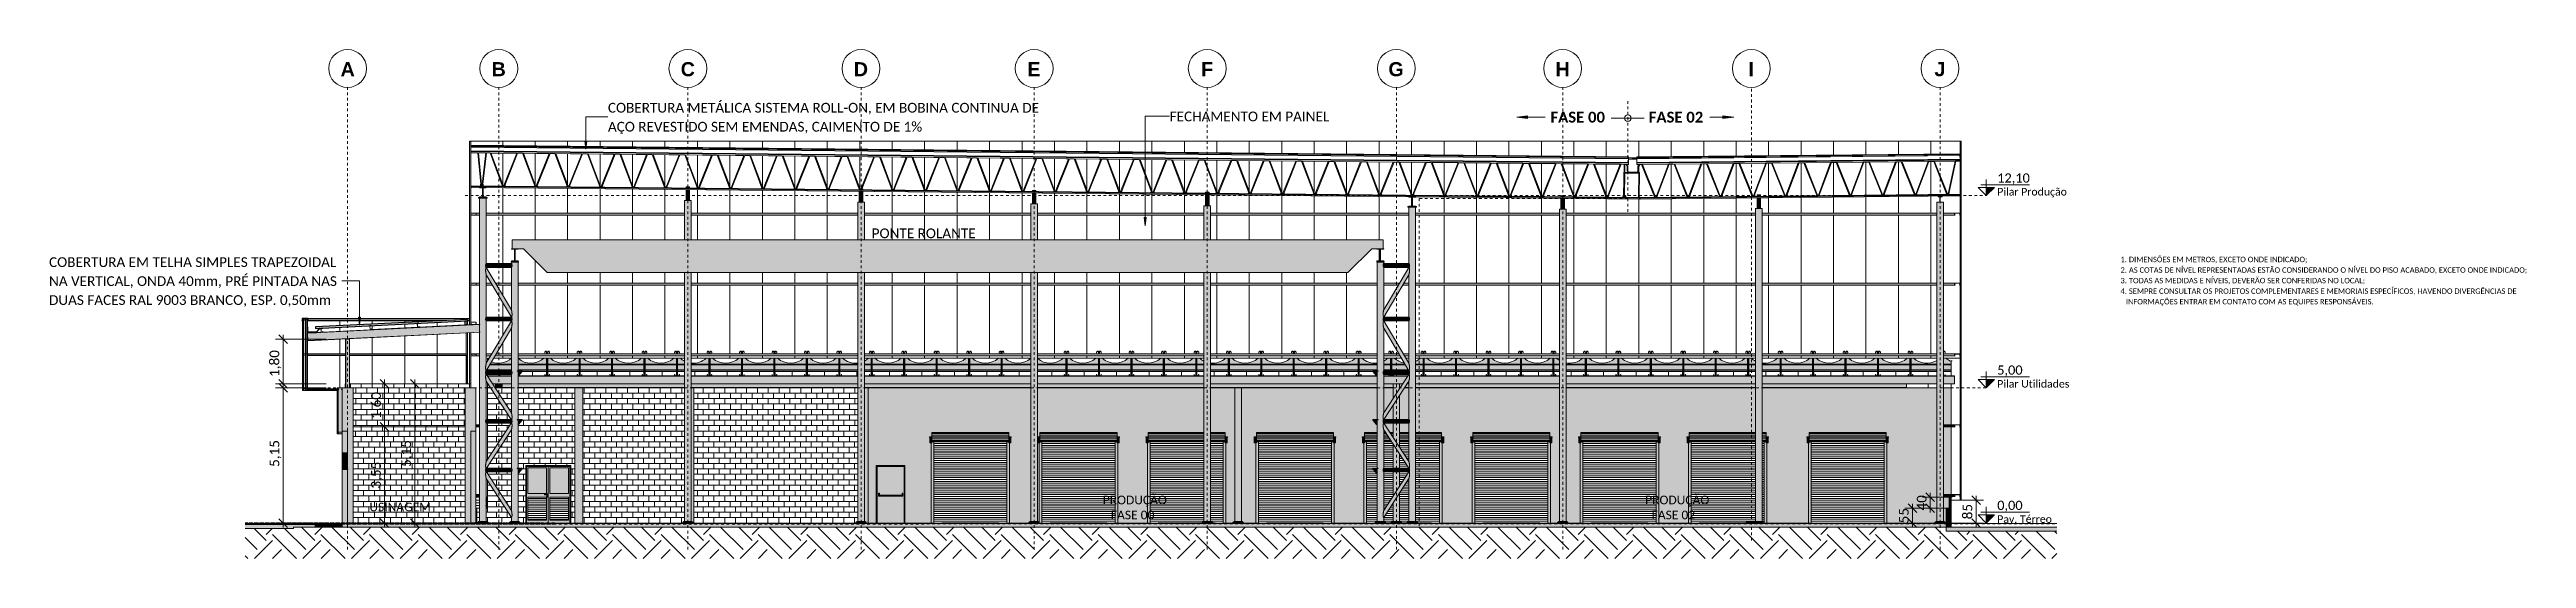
# Model space of a CAD drawing. Header units: metres. Extents: x -5 to 264, y -2 to 18.
# Drawn here: x 115 to 206.6, y -1.3 to 17.5 of the extents above; entities that cross this region are included whole.
import ezdxf

# ---------------------------------------------------------------- set-up
doc = ezdxf.new("R2010")
doc.units = ezdxf.units.M
for name, pattern in [('_Tracejado médio', [0.004, 0.003, -0.001]), ('Center', [0.03, 0.012, -0.006, 0.006, -0.006]), ('Grid Line', [0.022225, 0.0127, -0.003175, 0.003175, -0.003175]), ('Grid Line 1_2_', [0.022225, 0.0127, -0.003175, 0.003175, -0.003175]), ('IMPORT-_Tracejado médio _2_', [0.004, 0.003, -0.001]), ('IMPORT-Center 1_4_ _3_', [0.01325, 0.00635, -0.0023, 0.0023, -0.0023]), ('IMPORT-Dash Dot 3_16_ _2_', [0.007938, 0.004763, -0.001587, 0, -0.001587]), ('IMPORT-Grid Line', [0.022225, 0.0127, -0.003175, 0.003175, -0.003175]), ('IMPORT-IMPORT-_Traço - ponto _2_', [0.016, 0.012, -0.002, 0, -0.002]), ('IMPORT-IMPORT-Linha de eixo - Traço e ponto', [1500, 1125, -187.5, 0, -187.5]), ('IMPORT-IMPORT-Linha Tracejada 2_1', [225, 150, -75]), ('IMPORT-Overhead 1_16_', [0.00258, 0.001587, -0.000992188])]:
    doc.linetypes.add(name, pattern=pattern)
for name, color, linetype, lineweight, true_color in [('0-1', 9, 'Continuous', 5, 0x808080), ('A-DETL-2', 7, 'IMPORT-Overhead 1_16_', 5, 0x666666), ('A-DETL-4', 7, 'IMPORT-IMPORT-_Traço - ponto _2_', 40, 0x4c2626), ('A-DETL-5', 9, 'Continuous', 5, 0x808080), ('A-DETL-7', 5, 'IMPORT-Dash Dot 3_16_ _2_', 50, 0x0000ff), ('A-DETL-9', 1, 'Grid Line 1_2_', 5, 0xff0000), ('A-DETL-GENF-1', 7, 'Continuous', 5, 0xb8a087), ('A-DOOR-1', 7, 'Continuous', 9, 0xf2f2f2), ('A-DOOR-10', 7, 'Continuous', 9, 0xe2e2e2), ('A-DOOR-11', 7, 'Continuous', 9, 0xdae3e0), ('A-DOOR-12', 7, 'Continuous', 9, 0xf7f7f7), ('A-DOOR-4', 254, '_Tracejado médio', 5, 0xbebebe), ('A-DOOR-5', 7, '_Tracejado médio', 5, 0x7f7f7f), ('A-DOOR-7', 7, '_Tracejado médio', 5, 0xd3d3d3), ('A-DOOR-8', 7, 'Continuous', 5, 0x2e2e2e), ('A-DOOR-9', 7, 'Continuous', 5, 0x7d7d7d), ('A-FLOR-LEVL-1', 7, 'Continuous', 5, 0x232323), ('A-FLOR-LEVL-2', 7, 'Center', 5, 0x0080c0), ('A-FLOR-PATT-1', 7, 'Continuous', 9, 0x74756c), ('A-FLOR-PATT-5', 7, 'Continuous', 9, 0x6b7b3c), ('A-FLOR-PATT-6', 7, 'Continuous', 9, 0xc0c0c0), ('A-GENM-2', 7, 'Continuous', 5, 0xe9e9e9), ('A-GLAZ-3', 7, 'Continuous', 5, 0xdae3e0), ('A-GLAZ-5', 7, 'Continuous', 5, 0xf2f2f2), ('A-GLAZ-6', 7, 'Continuous', 5, 0xc0c0c0), ('A-GLAZ-CURT-2', 7, 'Continuous', 5, 0xf2f2f2), ('A-GLAZ-CWMG-1', 7, 'Continuous', 5, 0xe9e9e9), ('A-GLAZ-CWMG-2', 7, 'Continuous', 5, 0xf2f2f2), ('A-GLAZ-CWMG-4', 7, 'Continuous', 5, 0xaeaeae), ('A-GLAZ-CWMG-5', 7, 'Continuous', 5, 0x777263), ('A-ROOF-PATT-2', 7, 'Continuous', 9, 0xbcbcbc), ('A-ROOF-PATT-3', 7, 'Continuous', 9, 0xaeaeae), ('A-ROOF-PATT-4', 9, 'Continuous', 9, 0x808080), ('A-ROOF-PATT-5', 7, 'Continuous', 5, 0xaeaeae), ('A-ROOF-PATT-6', 7, 'Continuous', 9, 0xe9e9e9), ('A-WALL-3', 7, 'Continuous', 9, 0xecece7), ('A-WALL-PATT-1', 7, 'Continuous', 9, 0x919191), ('A-WALL-PATT-4', 9, 'Continuous', 9, 0x808080), ('A-WALL-PATT-7', 7, 'Continuous', 5, 0x5f5f5f), ('A-WALL-PATT-8', 7, 'Continuous', 5, 0x515151), ('ENT-ARQ-EP-101-PLA-R01-ESTUDO_dwg-1', 1, 'Continuous', 9, 0xff0000), ('I-WALL-2', 7, 'Continuous', 9, 0xf2f2f2), ('Janelas Archicad-1', 7, 'Continuous', 5, 0x656565), ('Janelas Archicad-2', 9, 'Continuous', 5, 0x808080), ('MV_CHM_EIXOS_2D-1', 9, 'IMPORT-IMPORT-Linha de eixo - Traço e ponto', 5, 0x808080), ('MV_CIV_ALVENARIA_ARQ-2', 7, 'Continuous', 5, 0xc0c0c0), ('MV_CIV_ESCADA_ARQ-1', 9, 'Continuous', 5, 0x808080), ('MV_CIV_ESCADA_ARQ-2', 9, 'IMPORT-IMPORT-Linha Tracejada 2_1', 5, 0x808080), ('MV_CIV_GUARDA CORPO_ARQ-1', 9, 'Continuous', 5, 0x808080), ('MV_CIV_GUARDA CORPO_ARQ-2', 9, 'IMPORT-IMPORT-Linha Tracejada 2_1', 5, 0x808080), ('MV_CON_PORTA_ARQ-3', 7, 'Continuous', 5, 0xc0c0c0), ('MV_CON_PORTA_ARQ-4', 7, 'IMPORT-IMPORT-Linha de eixo - Traço e ponto', 5, 0x13581c), ('MV_CON_PORTA_ARQ-5', 7, 'IMPORT-IMPORT-Linha Tracejada 2_1', 5, 0xc0c0c0), ('MV_CON_PORTA_ARQ-6', 7, 'Continuous', 5, 0x656565), ('MV_SAN_LOUÇAS E METAIS_ARQ-1', 7, 'Continuous', 5, 0x656565), ('MV_SAN_LOUÇAS E METAIS_ARQ-2', 7, 'Continuous', 5, 0x656565), ('MV_SAN_LOUÇAS E METAIS_ARQ-3', 9, 'Continuous', 5, 0x808080), ('Portas Archicad-1', 7, 'Continuous', 5, 0xc0c0c0), ('Portas Archicad-2', 7, 'Continuous', 5, 0x656565), ('Portas Archicad-3', 9, 'Continuous', 5, 0x808080), ('Q-SPCQ-1', 7, 'Continuous', 5, 0xd8d6cf), ('S-BEAM-1', 7, 'Continuous', 5, 0xe9e9e9), ('S-BEAM-2', 7, 'Continuous', 5, 0xaeaeae), ('S-BEAM-4', 7, 'Continuous', 5, 0xd8d8d8), ('S-COLS-1', 7, 'Continuous', 9, 0xe3e2df), ('S-COLS-4', 7, 'Continuous', 9, 0xf2f2f2), ('S-FNDN-2', 7, 'Continuous', 9, 0xd3d1cb), ('S-GRID-1', 7, 'IMPORT-Grid Line', 5, 0x007ca5), ('S-GRID-3', 9, 'Grid Line', 5, 0x808080)]:
    doc.layers.add(name, color=color, linetype=linetype, lineweight=lineweight, true_color=true_color)
for name, color, linetype, lineweight in [('A-ANNO-DIMS', 7, 'Continuous', 5), ('A-ANNO-DIMS-200', 7, 'Continuous', 5), ('A-ANNO-DIMS-200-1', 7, 'Continuous', 9), ('A-ANNO-KEYN', 7, 'Continuous', 5), ('A-AREA-IDEN', 7, 'Continuous', 5), ('A-DETL-1', 7, 'Continuous', 20), ('A-DETL-8', 7, 'Continuous', 5), ('A-DOOR', 7, 'Continuous', 9), ('A-DOOR-2', 7, 'Continuous', 5), ('A-DOOR-6', 7, '_Tracejado médio', 5), ('A-DOOR-HDLN', 7, '_Tracejado médio', 5), ('A-DOOR-HDLN-1', 7, 'IMPORT-_Tracejado médio _2_', 5), ('A-FLOR', 7, 'Continuous', 9), ('A-FLOR-2', 7, 'Continuous', 20), ('A-FLOR-LEVL', 7, 'Continuous', 5), ('A-FLOR-MCUT', 7, 'Continuous', 9), ('A-FLOR-OVHD', 7, 'IMPORT-Overhead 1_16_', 5), ('A-GENM', 7, 'Continuous', 5), ('A-GENM-5', 7, 'Continuous', 9), ('A-GLAZ', 7, 'Continuous', 9), ('A-GLAZ-1', 7, 'Continuous', 5), ('A-GLAZ-2', 7, 'Continuous', 5), ('A-GLAZ-4', 7, 'Continuous', 15), ('A-GLAZ-CURT', 7, 'Continuous', 5), ('A-GLAZ-CURT-1', 7, 'Continuous', 9), ('A-GLAZ-CWMG', 7, 'Continuous', 5), ('A-GLAZ-CWMG-3', 7, 'Continuous', 15), ('A-ROOF', 7, 'Continuous', 9), ('A-ROOF-1', 7, 'Continuous', 25), ('A-ROOF-MCUT', 7, 'Continuous', 25), ('A-WALL', 7, 'Continuous', 9), ('A-WALL-1', 7, 'Continuous', 20), ('Contornos de Zona Archicad', 7, 'Continuous', 5), ('G-ANNO-DIMS', 7, 'Continuous', 5), ('G-ANNO-DIMS-2', 7, 'Continuous', 9), ('G-ANNO-SYMB', 7, 'Continuous', 5), ('G-ANNO-SYMB-1', 7, 'IMPORT-Center 1_4_ _3_', 25), ('G-ANNO-TEXT', 7, 'Continuous', 5), ('I-FURN', 7, 'Continuous', 5), ('I-WALL', 7, 'Continuous', 9), ('I-WALL-1', 7, 'Continuous', 20), ('Janelas Archicad', 7, 'Continuous', 5), ('MV_CIV_ALVENARIA_ARQ', 7, 'Continuous', 5), ('MV_CIV_PILAR_ARQ', 7, 'Continuous', 5), ('MV_CON_ESTRUTURA 1_ARQ', 7, 'Continuous', 5), ('MV_CON_ESTRUTURA_ARQ', 7, 'Continuous', 5), ('MV_CON_PAREDE_ARQ', 7, 'Continuous', 5), ('MV_CON_PORTA_ARQ', 7, 'Continuous', 5), ('MV_SAN_LOUÇAS E METAIS_ARQ', 7, 'Continuous', 5), ('P-SANR-FIXT', 7, 'Continuous', 5), ('Portas Archicad', 7, 'Continuous', 5), ('Q-SPCQ', 7, 'Continuous', 5), ('S-BEAM', 7, 'Continuous', 5), ('S-BEAM-3', 7, 'Continuous', 15), ('S-COLS', 7, 'Continuous', 9), ('S-COLS-3', 7, 'Continuous', 20), ('S-FNDN', 7, 'Continuous', 9), ('S-GRID-IDEN', 7, 'Continuous', 5), ('S-GRID-IDEN-1', 7, 'Continuous', 20), ('S-GRID-IDEN-2', 7, 'Continuous', 18)]:
    doc.layers.add(name, color=color, linetype=linetype, lineweight=lineweight)
doc.styles.add('Arial_B', font='arialbd.ttf', dxfattribs={"height": 0.52})
doc.styles.add('Calibri', font='calibri.ttf', dxfattribs={"height": 0.34})
doc.styles.add('Calibri_1', font='calibri.ttf', dxfattribs={"height": 0.28})
doc.styles.add('Calibri_2', font='calibri.ttf', dxfattribs={"height": 0.36})
doc.styles.add('Calibri_3', font='calibri.ttf', dxfattribs={"height": 0.32})
doc.styles.add('Calibri_4', font='calibri.ttf', dxfattribs={"height": 0.2})
doc.styles.add('Calibri_B', font='calibrib.ttf', dxfattribs={"height": 0.4})
doc.dimstyles.new('_Linear__M_MM_1_8mm', dxfattribs={"dimscale": 0.3048, "dimtxt": 0.423845, "dimasz": 1.049869, "dimexe": 0.918635, "dimexo": 0.0625, "dimgap": 0, "dimtad": 1, "dimdec": 1, "dimlfac": 100, "dimrnd": 0.1, "dimdsep": 46, "dimtxsty": 'Calibri_2', "dimblk1": 'OBLIQUE', "dimblk2": 'OBLIQUE', "dimsah": 1, "dimcen": 0.09, "dimdle": 0.524934, "dimazin": 0, "dimtfac": 1, "dimtdec": 4, "dimtix": 1, "dimtmove": 0, "dimatfit": 3, "dimfxl": 5.249344, "dimfxlon": 1, "dimtvp": 1, "dimtolj": 1, "dimtzin": 0, "dimlwd": 5, "dimlwe": 5, "dimarcsym": 2})
doc.dimstyles.new('_Linear__M_MM_1_8mm_1', dxfattribs={"dimscale": 0.3048, "dimtxt": 0.423845, "dimasz": 1.049869, "dimexe": 0.918635, "dimexo": 0.0625, "dimgap": 0, "dimtad": 1, "dimrnd": 0.001, "dimzin": 0, "dimdsep": 46, "dimtxsty": 'Calibri_2', "dimblk1": 'OBLIQUE', "dimblk2": 'OBLIQUE', "dimsah": 1, "dimcen": 0.09, "dimdle": 0.524934, "dimazin": 0, "dimtfac": 1, "dimtdec": 4, "dimtix": 1, "dimtmove": 0, "dimatfit": 3, "dimfxl": 5.249344, "dimfxlon": 1, "dimtvp": 1, "dimtolj": 1, "dimtzin": 0, "dimlwd": 5, "dimlwe": 5, "dimarcsym": 2})
pattern_1 = [(90, (185.6311, 0), (-1.2, 7e-17), [])]

msp = doc.modelspace()

# ---------------------------------------------------------------- texts
at = {"layer": 'A-ANNO-KEYN', "char_height": 0.36, "attachment_point": 1, "style": 'Calibri_2'}
for s, insert, width in [('COBERTURA METÁLICA SISTEMA ROLL-ON, EM BOBINA CONTINUA DE', (135.6246, 15.5291), 19.609276), ('AÇO REVESTIDO SEM EMENDAS, CAIMENTO DE 1%', (135.6246, 14.828), 14.302105), ('FECHAMENTO EM PAINEL', (156.3914, 15.2071), 7.279322), ('COBERTURA EM TELHA SIMPLES TRAPEZOIDAL', (114.963, 9.8224), 13.051472), ('NA VERTICAL, ONDA 40mm, PRÉ PINTADA NAS', (114.963, 9.1213), 13.099574), ('DUAS FACES RAL 9003 BRANCO, ESP. 0,50mm', (114.963, 8.4201), 12.859067)]:
    msp.add_mtext(s, dxfattribs=dict(at, insert=insert, width=width))
at = {"layer": 'A-AREA-IDEN', "char_height": 0.32, "attachment_point": 1, "style": 'Calibri_3'}
for s, insert, width in [('PRODUÇÃO', (153.9179, 1.0115), 2.837974), ('PRODUÇÃO', (173.9703, 1.0115), 2.837974), ('USINAGEM', (126.806, 0.7528), 2.69367)]:
    msp.add_mtext(s, dxfattribs=dict(at, insert=insert, width=width))
at = {"layer": 'A-FLOR-LEVL', "attachment_point": 1}
for s, insert, char_height, width, style in [('12,10', (186.9855, 12.923), 0.34, 1.443037, 'Calibri'), ('Pilar Produção', (186.9855, 12.385), 0.28, 3.286919, 'Calibri_1'), ('5,00', (186.9855, 5.823), 0.34, 1.122362, 'Calibri'), ('Pilar Utilidades', (186.9855, 5.285), 0.28, 3.415189, 'Calibri_1'), ('0,00', (186.9855, 0.823), 0.34, 1.122362, 'Calibri'), ('Pav. Térreo', (186.9855, 0.285), 0.28, 2.581434, 'Calibri_1')]:
    msp.add_mtext(s, dxfattribs=dict(at, insert=insert, char_height=char_height, width=width, style=style))
at = {"layer": 'G-ANNO-TEXT', "attachment_point": 1}
for s, insert, char_height, width, style in [('FASE 00', (170.47, 15.2013), 0.4, 2.501265, 'Calibri_B'), ('FASE 02', (174.1028, 15.2013), 0.4, 2.501265, 'Calibri_B'), ('PONTE ROLANTE', (145.3757, 10.8876), 0.36, 4.713922, 'Calibri_2'), ('2.', (191.543, 9.4509), 0.2, 0.376932, 'Calibri_4'), ('1.', (191.543, 9.8411), 0.2, 0.376932, 'Calibri_4'), ('AS COTAS DE NÍVEL REPRESENTADAS ESTÃO CONSIDERANDO O NÍVEL DO PISO ACABADO, EXCETO ONDE INDICADO;', (191.8539, 9.4509), 0.2, 18.21434, 'Calibri_4'), ('DIMENSÕES EM METROS, EXCETO ONDE INDICADO;', (191.8539, 9.8411), 0.2, 8.145145, 'Calibri_4'), ('4.', (191.543, 8.6703), 0.2, 0.376932, 'Calibri_4'), ('3.', (191.543, 9.0606), 0.2, 0.376932, 'Calibri_4'), ('INFORMAÇÕES ENTRAR EM CONTATO COM AS EQUIPES RESPONSÁVEIS.', (191.7415, 8.2801), 0.2, 11.303794, 'Calibri_4'), ('TODAS AS MEDIDAS E NÍVEIS, DEVERÃO SER CONFERIDAS NO LOCAL;', (191.8539, 9.0606), 0.2, 10.790714, 'Calibri_4'), ('SEMPRE CONSULTAR OS PROJETOS COMPLEMENTARES E MEMORIAIS ESPECÍFICOS, HAVENDO DIVERGÊNCIAS DE ', (191.8539, 8.6703), 0.2, 17.773412, 'Calibri_4'), ('FASE 00', (154.2166, 0.4568), 0.32, 1.908016, 'Calibri_3'), ('FASE 02', (174.209, 0.4568), 0.32, 1.908016, 'Calibri_3')]:
    msp.add_mtext(s, dxfattribs=dict(at, insert=insert, char_height=char_height, width=width, style=style))
at = {"layer": 'S-GRID-IDEN', "char_height": 0.52, "attachment_point": 1, "style": 'Arial_B'}
for s, insert, width in [('\\fArial|b1|i0|c0|p34|;A', (125.741, 17.0339), 0.625316), ('\\fArial|b1|i0|c0|p34|;B', (131.325, 17.0339), 0.64135), ('\\fArial|b1|i0|c0|p34|;C', (138.315, 17.0339), 0.64135), ('\\fArial|b1|i0|c0|p34|;D', (144.715, 17.0339), 0.64135), ('\\fArial|b1|i0|c0|p34|;E', (151.134, 17.0339), 0.593249), ('\\fArial|b1|i0|c0|p34|;F', (157.554, 17.0339), 0.545147), ('\\fArial|b1|i0|c0|p34|;G', (164.478, 17.0339), 0.705485), ('\\fArial|b1|i0|c0|p34|;H', (170.655, 17.0339), 0.64135), ('\\fArial|b1|i0|c0|p34|;I', (177.788, 17.0339), 0.25654), ('\\fArial|b1|i0|c0|p34|;J', (184.664, 17.0339), 0.497046)]:
    msp.add_mtext(s, dxfattribs=dict(at, insert=insert, width=width))

# ---------------------------------------------------------------- blocks, each defined once
blk = doc.blocks.new('PILAR - PILAR-3936892-CORTE B_B')
at = {"layer": 'A-GENM-2'}
for points in [[(-0.025, 12.005), (0.16, 12.005), (0.16, 12.03), (-0.16, 12.03), (-0.16, 12.005), (-0.155, 12.005)], [(-0.032, 0.055), (0, 0.055), (0, 12.005), (-0.123, 12.005), (-0.121, 7.348), (-0.117, 7.348), (-0.119, 7.338), (-0.121, 7.336), (-0.123, 7.321), (-0.12, 7.057), (-0.103, 7.058), (-0.102, 7.049), (-0.123, 7.048), (-0.123, 0.055), (-0.062, 0.055)], [(0.123, 9.45), (1.058, 9.451), (1.072, 9.481), (1.078, 9.506), (1.078, 9.52), (0.101, 9.52), (0.105, 9.492), (0.114, 9.468), (0.123, 9.45)], [(1.079, 7.709), (1.075, 7.77), (1.067, 7.825), (1.057, 7.881), (0.122, 9.448), (0.112, 9.426), (0.104, 9.393), (0.101, 9.364), (0.101, 9.35), (1.063, 7.736)], [(1.057, 7.609), (1.068, 7.635), (1.076, 7.668), (1.079, 7.696), (1.079, 7.709), (0.101, 9.35), (0.105, 9.292), (0.113, 9.235), (0.123, 9.179), (1.056, 7.61)], [(1.315, 9.645), (1.315, 9.67), (1.045, 9.67), (1.045, 9.645), (1.305, 9.645)], [(1.18, 0.055), (1.303, 0.055), (1.302, 2.017), (1.264, 2.017), (1.264, 2.03), (1.303, 2.03), (1.301, 3.817), (1.264, 3.817), (1.264, 3.83), (1.303, 3.83), (1.303, 5.617), (1.264, 5.617), (1.264, 5.63), (1.303, 5.63), (1.303, 9.645), (1.18, 9.645), (1.18, 0.187)], [(0.123, 7.47), (1.057, 7.471), (1.07, 7.498), (1.077, 7.522), (1.079, 7.54), (0.101, 7.54), (0.105, 7.512), (0.117, 7.481), (0.123, 7.471)], [(0.101, 5.73), (0.405, 6.24), (1.079, 7.371), (1.076, 7.414), (1.068, 7.445), (1.057, 7.471), (1.055, 7.467), (0.121, 5.895), (0.108, 5.813), (0.102, 5.751), (0.101, 5.73)], [(1.079, 7.54), (1.079, 7.54), (1.075, 7.568), (1.065, 7.595), (1.056, 7.61), (0.122, 7.609), (0.108, 7.579), (0.102, 7.554), (0.102, 7.54), (1.078, 7.54)], [(0.101, 5.56), (1.079, 5.56), (1.075, 5.588), (1.063, 5.619), (1.057, 5.63), (0.122, 5.628), (0.11, 5.603), (0.103, 5.576), (0.101, 5.56)], [(1.057, 5.49), (1.068, 5.513), (1.075, 5.533), (1.079, 5.56), (0.101, 5.56), (0.105, 5.532), (0.114, 5.507), (0.12, 5.495), (0.129, 5.49), (1.055, 5.49)], [(1.079, 3.914), (1.075, 3.969), (1.067, 4.022), (1.057, 4.075), (0.126, 5.492), (0.12, 5.495), (0.11, 5.47), (0.103, 5.436), (0.101, 5.406), (1.07, 3.928)], [(1.453, 5.617), (1.453, 5.63), (1.264, 5.628), (1.264, 5.617), (1.414, 5.617)], [(1.323, 5.44), (1.453, 5.597), (1.453, 5.617), (1.318, 5.617), (1.303, 5.602), (1.303, 5.44)], [(1.06, 3.825), (1.07, 3.85), (1.077, 3.884), (1.079, 3.914), (0.101, 5.406), (0.105, 5.351), (0.113, 5.298), (0.123, 5.245), (1.055, 3.828), (1.059, 3.826)], [(0.123, 3.69), (1.055, 3.692), (1.06, 3.695), (1.073, 3.725), (1.078, 3.748), (1.078, 3.76), (0.101, 3.76), (0.105, 3.733), (0.117, 3.702), (0.123, 3.691)], [(0.101, 2.114), (1.079, 3.606), (1.076, 3.647), (1.069, 3.673), (1.06, 3.695), (1.05, 3.689), (0.122, 2.272), (0.108, 2.196), (0.102, 2.135), (0.101, 2.125)], [(1.022, 3.76), (1.079, 3.76), (1.075, 3.788), (1.066, 3.813), (1.059, 3.826), (1.051, 3.83), (0.122, 3.829), (0.108, 3.799), (0.102, 3.774), (0.102, 3.76), (0.891, 3.76)], [(1.453, 3.817), (1.453, 3.83), (1.264, 3.83), (1.264, 3.817), (1.414, 3.817)], [(1.323, 3.64), (1.453, 3.797), (1.453, 3.817), (1.318, 3.817), (1.303, 3.802), (1.303, 3.64)], [(1.079, 0.299), (1.075, 0.357), (1.067, 0.408), (1.057, 0.462), (0.126, 1.892), (0.12, 1.895), (0.11, 1.87), (0.103, 1.836), (0.101, 1.805), (1.064, 0.323)], [(1.453, 2.017), (1.453, 2.03), (1.264, 2.03), (1.264, 2.017), (1.414, 2.017)], [(1.323, 1.84), (1.453, 1.997), (1.453, 2.017), (1.318, 2.017), (1.303, 2.002), (1.303, 1.84)], [(1.057, 0.205), (1.068, 0.228), (1.074, 0.25), (1.078, 0.271), (1.079, 0.3), (0.101, 1.805), (0.105, 1.751), (0.113, 1.696), (0.123, 1.643), (1.055, 0.208)], [(-0.16, 0.03), (0.16, 0.03), (0.16, 0.055), (-0.16, 0.055), (-0.16, 0.051)], [(1.34, 0.03), (1.34, 0.055), (1.02, 0.055), (1.02, 0.03), (1.153, 0.03)]]:
    blk.add_hatch(color=256, dxfattribs=at).paths.add_polyline_path(points)
h = blk.add_hatch(color=256, dxfattribs=at)
h.paths.add_polyline_path([(0.104, 1.982), (0.104, 1.989), (0.104, 1.983)])
h.paths.add_polyline_path([(0.103, 1.981), (0.104, 1.989), (0.103, 1.984)])
h.paths.add_polyline_path([(0.105, 9.398), (0.106, 9.411), (0.105, 9.403)])
h.paths.add_polyline_path([(0, 0.055), (0.123, 0.055), (0.121, 1.65), (0.108, 1.722), (0.102, 1.785), (0.102, 1.832), (0.103, 1.853), (0.101, 2.101), (0.102, 2.135), (0.108, 2.196), (0.123, 2.295), (0.121, 3.693), (0.108, 3.721), (0.102, 3.748), (0.102, 3.775), (0.11, 3.804), (0.123, 3.83), (0.121, 5.254), (0.108, 5.324), (0.102, 5.385), (0.102, 5.433), (0.103, 5.458), (0.101, 5.716), (0.103, 5.764), (0.108, 5.813), (0.123, 5.901), (0.121, 7.473), (0.108, 7.501), (0.102, 7.527), (0.102, 7.554), (0.108, 7.579), (0.123, 7.61), (0.121, 9.187), (0.108, 9.267), (0.102, 9.335), (0.103, 9.381), (0.105, 9.42), (0.103, 9.502), (0.101, 9.522), (0.105, 9.547), (0.117, 9.578), (0.123, 9.593), (0.121, 12.005), (0, 12.005), (0, 0.119)])
h.paths.add_polyline_path([(0.104, 1.845), (0.105, 1.862), (0.104, 1.853)])
h.paths.add_polyline_path([(0.106, 1.855), (0.106, 1.862), (0.106, 1.858)])
h.paths.add_polyline_path([(0.105, 1.887), (0.105, 1.887), (0.105, 1.896)])
h.paths.add_polyline_path([(0.104, 1.985), (0.105, 1.995), (0.104, 1.987)])
h.paths.add_polyline_path([(0.105, 5.451), (0.105, 5.458), (0.105, 5.458)])
h.paths.add_polyline_path([(0.104, 5.446), (0.105, 5.458), (0.104, 5.458)])
h.paths.add_polyline_path([(0.106, 5.455), (0.106, 5.458), (0.106, 5.458)])
h = blk.add_hatch(color=256, dxfattribs=at)
h.paths.add_polyline_path([(0.102, 9.52), (1.079, 9.52), (1.075, 9.549), (1.063, 9.578), (1.055, 9.59), (0.122, 9.589), (0.108, 9.559), (0.102, 9.534), (0.101, 9.52)])
h.paths.add_polyline_path([(1.07, 9.585), (1.07, 9.59), (1.068, 9.589), (1.07, 9.585)])
h = blk.add_hatch(color=256, dxfattribs=at)
h.paths.add_polyline_path([(1.074, 3.865), (1.074, 3.86), (1.074, 3.862)])
h.paths.add_polyline_path([(1.074, 3.866), (1.074, 3.86), (1.074, 3.862)])
h.paths.add_polyline_path([(1.062, 0.055), (1.18, 0.055), (1.18, 9.645), (1.072, 9.645), (1.073, 9.554), (1.078, 9.534), (1.078, 9.505), (1.07, 9.477), (1.057, 9.447), (1.059, 7.872), (1.072, 7.792), (1.078, 7.73), (1.077, 7.679), (1.073, 7.617), (1.075, 7.566), (1.078, 7.553), (1.078, 7.526), (1.073, 7.49), (1.075, 7.42), (1.079, 7.384), (1.078, 7.343), (1.072, 7.288), (1.057, 7.192), (1.058, 5.628), (1.072, 5.599), (1.078, 5.572), (1.078, 5.546), (1.07, 5.516), (1.057, 5.49), (1.059, 4.066), (1.072, 3.996), (1.078, 3.935), (1.078, 3.887), (1.074, 3.86), (1.077, 3.781), (1.079, 3.758), (1.075, 3.732), (1.075, 3.724), (1.076, 3.643), (1.079, 3.606), (1.076, 3.553), (1.068, 3.502), (1.057, 3.445), (1.059, 2.027), (1.072, 1.999), (1.078, 1.972), (1.078, 1.946), (1.072, 1.921), (1.057, 1.887), (1.059, 0.452), (1.072, 0.382), (1.078, 0.32), (1.078, 0.271), (1.071, 0.236), (1.062, 0.213), (1.061, 0.208), (1.062, 0.055)])
h.paths.add_polyline_path([(1.057, 0.055), (1.057, 0.055), (1.057, 0.059)])
h = blk.add_hatch(color=256, dxfattribs=at)
h.paths.add_polyline_path([(0.105, 5.622), (0.105, 5.622), (0.105, 5.626)])
h.paths.add_polyline_path([(0.123, 5.63), (0.124, 5.632), (1.058, 7.202), (1.072, 7.288), (1.078, 7.35), (1.079, 7.371), (0.101, 5.73), (0.104, 5.686), (0.109, 5.665), (0.119, 5.637), (0.122, 5.632)])
h = blk.add_hatch(color=256, dxfattribs=at)
h.paths.add_polyline_path([(0.103, 2.016), (0.103, 2.016), (0.103, 2.021)])
h.paths.add_polyline_path([(0.104, 2.016), (0.104, 2.016), (0.104, 2.021)])
h.paths.add_polyline_path([(0.104, 2.016), (0.104, 2.016), (0.104, 2.02)])
h.paths.add_polyline_path([(0.12, 2.025), (0.13, 2.031), (1.058, 3.448), (1.072, 3.524), (1.078, 3.587), (1.079, 3.606), (0.101, 2.114), (0.104, 2.073), (0.11, 2.05), (0.12, 2.025)])
h = blk.add_hatch(color=256, dxfattribs=at)
h.paths.add_polyline_path([(1.057, 1.89), (1.068, 1.913), (1.075, 1.933), (1.079, 1.96), (0.101, 1.96), (0.105, 1.932), (0.114, 1.907), (0.12, 1.895), (0.129, 1.89), (1.055, 1.89)])
h.paths.add_polyline_path([(1.055, 1.891), (1.056, 1.891), (1.057, 1.891)])
h = blk.add_hatch(color=256, dxfattribs=at)
h.paths.add_polyline_path([(0.368, 1.96), (1.079, 1.96), (1.075, 1.989), (1.063, 2.018), (1.055, 2.03), (0.126, 2.028), (0.12, 2.024), (0.107, 1.995), (0.102, 1.972), (0.102, 1.96), (0.237, 1.96)])
h.paths.add_polyline_path([(1.055, 2.029), (1.057, 2.029), (1.056, 2.029)])
at = {"layer": 'A-GENM'}
for p, q in [((-0.16, 12.03), (0.16, 12.03)), ((-0.16, 12.005), (-0.16, 12.03)), ((0.16, 12.005), (-0.16, 12.005)), ((-0.123, 12.005), (-0.123, 7.348)), ((0.123, 9.59), (0.123, 12.005)), ((0.16, 12.005), (0.16, 12.03)), ((1.057, 9.59), (0.123, 9.59)), ((0.123, 9.45), (1.057, 9.45)), ((1.057, 7.882), (0.123, 9.45)), ((0.123, 7.61), (0.123, 9.177)), ((0.123, 9.177), (1.056, 7.61)), ((1.045, 9.67), (1.055, 9.67)), ((1.045, 9.645), (1.045, 9.67)), ((1.315, 9.645), (1.045, 9.645)), ((1.057, 9.645), (1.057, 9.59)), ((1.057, 9.45), (1.057, 7.882)), ((1.079, 9.59), (1.067, 9.59)), ((1.303, 5.63), (1.303, 9.645)), ((1.305, 9.67), (1.315, 9.67)), ((1.315, 9.645), (1.315, 9.67)), ((-0.123, 7.338), (-0.123, 7.057)), ((1.056, 7.61), (0.123, 7.61)), ((0.123, 5.903), (0.123, 7.47)), ((0.123, 7.47), (1.056, 7.47)), ((1.056, 7.47), (0.123, 5.903)), ((-0.123, 7.048), (-0.123, 0.055)), ((0.123, 5.63), (1.057, 7.198)), ((1.057, 7.198), (1.057, 5.63)), ((1.057, 5.63), (0.123, 5.63)), ((1.264, 5.63), (1.453, 5.63)), ((1.264, 5.617), (1.264, 5.63)), ((1.453, 5.617), (1.264, 5.617)), ((1.318, 5.617), (1.303, 5.602)), ((1.303, 3.83), (1.303, 5.617)), ((1.303, 5.602), (1.303, 5.44)), ((1.323, 5.44), (1.453, 5.597)), ((1.453, 5.63), (1.453, 5.617)), ((1.453, 5.597), (1.453, 5.617)), ((0.123, 3.83), (0.123, 5.245)), ((0.123, 5.245), (1.05, 3.83)), ((0.13, 5.49), (1.057, 5.49)), ((1.057, 4.075), (0.13, 5.49)), ((1.057, 5.49), (1.057, 4.075)), ((1.303, 5.44), (1.323, 5.44)), ((1.05, 3.83), (0.123, 3.83)), ((0.123, 2.275), (0.123, 3.69)), ((0.123, 3.69), (1.05, 3.69)), ((1.05, 3.69), (0.123, 2.275)), ((1.078, 3.823), (1.073, 3.82)), ((1.075, 3.699), (1.073, 3.7)), ((1.073, 3.7), (1.077, 3.698)), ((1.264, 3.83), (1.453, 3.83)), ((1.264, 3.817), (1.264, 3.83)), ((1.453, 3.817), (1.264, 3.817)), ((1.318, 3.817), (1.303, 3.802)), ((1.303, 2.03), (1.303, 3.817)), ((1.303, 3.802), (1.303, 3.64)), ((1.323, 3.64), (1.453, 3.797)), ((1.453, 3.83), (1.453, 3.817)), ((1.453, 3.797), (1.453, 3.817)), ((0.13, 2.03), (1.057, 3.445)), ((1.057, 3.445), (1.057, 2.03)), ((1.303, 3.64), (1.323, 3.64)), ((0.129, 1.89), (1.057, 1.89)), ((1.057, 0.462), (0.129, 1.89)), ((1.057, 2.03), (0.13, 2.03)), ((1.057, 1.89), (1.057, 0.462)), ((1.264, 2.03), (1.453, 2.03)), ((1.264, 2.017), (1.264, 2.03)), ((1.453, 2.017), (1.264, 2.017)), ((1.303, 0.055), (1.303, 2.017)), ((1.318, 2.017), (1.303, 2.002)), ((1.303, 2.002), (1.303, 1.84)), ((1.303, 1.84), (1.323, 1.84)), ((1.323, 1.84), (1.453, 1.997)), ((1.453, 2.03), (1.453, 2.017)), ((1.453, 1.997), (1.453, 2.017)), ((0.123, 0.055), (0.123, 1.643)), ((0.123, 1.643), (1.057, 0.204)), ((-0.16, 0.055), (0.16, 0.055)), ((-0.16, 0.03), (-0.16, 0.055)), ((0.16, 0.03), (0.16, 0.055)), ((1.02, 0.055), (1.34, 0.055)), ((1.02, 0.03), (1.02, 0.055)), ((1.057, 0.204), (1.057, 0.055)), ((1.34, 0.03), (1.34, 0.055))]:
    blk.add_line(p, q, dxfattribs=at)
at = {"layer": 'A-GENM', "flags": 128}
blk.add_lwpolyline([(1.073, 3.82), (1.075, 3.821), (1.077, 3.823)], dxfattribs=at)
at = {"layer": 'A-GENM'}
for points, knots in [([(0.101, 9.52), (0.101, 9.525), (0.102, 9.532), (0.103, 9.541), (0.105, 9.549), (0.108, 9.559), (0.113, 9.57), (0.117, 9.578), (0.12, 9.585), (0.122, 9.589), (0.123, 9.59), (0.123, 9.59)], [0, 0, 0, 0, 0.0625, 0.09375, 0.125, 0.1875, 0.25, 0.3125, 0.375, 0.4375, 0.5, 0.5, 0.5, 0.5]), ([(0.123, 9.45), (0.123, 9.451), (0.122, 9.452), (0.12, 9.456), (0.117, 9.461), (0.113, 9.469), (0.109, 9.479), (0.106, 9.489), (0.103, 9.498), (0.102, 9.508), (0.101, 9.515), (0.101, 9.52)], [0, 0, 0, 0, 0.111111, 0.222222, 0.333333, 0.444444, 0.583333, 0.722222, 0.791667, 0.861111, 1, 1, 1, 1]), ([(0.101, 9.35), (0.101, 9.355), (0.101, 9.364), (0.102, 9.375), (0.103, 9.384), (0.104, 9.39), (0.105, 9.397), (0.106, 9.403), (0.107, 9.409), (0.109, 9.417), (0.112, 9.427), (0.116, 9.436), (0.119, 9.443), (0.122, 9.448), (0.123, 9.45), (0.123, 9.45)], [0, 0, 0, 0, 0.1, 0.2, 0.25, 0.3, 0.35, 0.4, 0.45, 0.5, 0.6, 0.7, 0.8, 0.9, 1, 1, 1, 1]), ([(0.123, 9.177), (0.123, 9.177), (0.123, 9.178), (0.123, 9.178), (0.123, 9.179), (0.123, 9.179), (0.122, 9.18), (0.122, 9.182), (0.122, 9.184), (0.121, 9.187), (0.121, 9.19), (0.12, 9.191), (0.12, 9.192), (0.12, 9.193), (0.12, 9.194), (0.119, 9.197), (0.119, 9.2), (0.118, 9.204), (0.117, 9.207), (0.117, 9.209), (0.117, 9.211), (0.116, 9.214), (0.115, 9.218), (0.114, 9.223), (0.114, 9.228), (0.113, 9.233), (0.112, 9.239), (0.11, 9.251), (0.108, 9.267), (0.105, 9.288), (0.103, 9.308), (0.102, 9.329), (0.101, 9.343), (0.101, 9.35)], [0.5, 0.5, 0.5, 0.5, 0.5131579, 0.5197368, 0.5230263, 0.5263158, 0.5328947, 0.5394737, 0.5526316, 0.5657895, 0.5723684, 0.5756579, 0.5789474, 0.5822368, 0.5855263, 0.5921053, 0.6052632, 0.6184211, 0.625, 0.6315789, 0.6381579, 0.6447368, 0.6578947, 0.6710526, 0.6842105, 0.6973684, 0.7105263, 0.7368421, 0.7894737, 0.8421053, 0.8947368, 0.9473684, 1, 1, 1, 1]), ([(0.123, 9.179), (0.123, 9.179), (0.123, 9.179), (0.123, 9.178), (0.123, 9.178), (0.123, 9.177), (0.123, 9.177)], [0.47368421, 0.47368421, 0.47368421, 0.47368421, 0.47697368, 0.48026316, 0.48684211, 0.5, 0.5, 0.5, 0.5]), ([(1.057, 9.59), (1.057, 9.59), (1.058, 9.589), (1.06, 9.585), (1.063, 9.578), (1.067, 9.57), (1.072, 9.559), (1.075, 9.549), (1.077, 9.541), (1.078, 9.532), (1.079, 9.525), (1.079, 9.52)], [0.5, 0.5, 0.5, 0.5, 0.5625, 0.625, 0.6875, 0.75, 0.8125, 0.875, 0.90625, 0.9375, 1, 1, 1, 1]), ([(1.079, 9.52), (1.079, 9.515), (1.078, 9.508), (1.077, 9.499), (1.075, 9.491), (1.072, 9.481), (1.067, 9.47), (1.063, 9.462), (1.06, 9.455), (1.058, 9.451), (1.057, 9.45), (1.057, 9.45)], [0, 0, 0, 0, 0.0625, 0.09375, 0.125, 0.1875, 0.25, 0.3125, 0.375, 0.4375, 0.5, 0.5, 0.5, 0.5]), ([(0.101, 7.54), (0.101, 7.545), (0.102, 7.552), (0.103, 7.561), (0.105, 7.569), (0.108, 7.579), (0.113, 7.59), (0.117, 7.598), (0.12, 7.605), (0.122, 7.609), (0.123, 7.61), (0.123, 7.61)], [0, 0, 0, 0, 0.0625, 0.09375, 0.125, 0.1875, 0.25, 0.3125, 0.375, 0.4375, 0.5, 0.5, 0.5, 0.5]), ([(0.123, 7.47), (0.123, 7.47), (0.122, 7.471), (0.12, 7.475), (0.117, 7.482), (0.113, 7.49), (0.108, 7.501), (0.105, 7.511), (0.103, 7.519), (0.102, 7.528), (0.101, 7.535), (0.101, 7.54)], [0.5, 0.5, 0.5, 0.5, 0.5625, 0.625, 0.6875, 0.75, 0.8125, 0.875, 0.90625, 0.9375, 1, 1, 1, 1]), ([(1.057, 7.88), (1.057, 7.88), (1.057, 7.881), (1.057, 7.881), (1.057, 7.882), (1.057, 7.882), (1.057, 7.882)], [0.47368421, 0.47368421, 0.47368421, 0.47368421, 0.47697368, 0.48026316, 0.48684211, 0.5, 0.5, 0.5, 0.5]), ([(1.057, 7.882), (1.057, 7.882), (1.057, 7.882), (1.057, 7.881), (1.057, 7.881), (1.057, 7.88), (1.058, 7.879), (1.058, 7.878), (1.058, 7.875), (1.059, 7.872), (1.059, 7.87), (1.06, 7.868), (1.06, 7.867), (1.06, 7.866), (1.06, 7.865), (1.061, 7.863), (1.061, 7.859), (1.062, 7.855), (1.063, 7.852), (1.063, 7.85), (1.063, 7.848), (1.064, 7.845), (1.065, 7.841), (1.066, 7.836), (1.066, 7.831), (1.067, 7.827), (1.068, 7.82), (1.07, 7.809), (1.072, 7.792), (1.075, 7.772), (1.077, 7.751), (1.078, 7.73), (1.079, 7.716), (1.079, 7.709)], [0.5, 0.5, 0.5, 0.5, 0.5131579, 0.5197368, 0.5230263, 0.5263158, 0.5328947, 0.5394737, 0.5526316, 0.5657895, 0.5723684, 0.5756579, 0.5789474, 0.5822368, 0.5855263, 0.5921053, 0.6052632, 0.6184211, 0.625, 0.6315789, 0.6381579, 0.6447368, 0.6578947, 0.6710526, 0.6842105, 0.6973684, 0.7105263, 0.7368421, 0.7894737, 0.8421053, 0.8947368, 0.9473684, 1, 1, 1, 1]), ([(1.079, 7.709), (1.079, 7.705), (1.079, 7.696), (1.078, 7.683), (1.077, 7.672), (1.076, 7.664), (1.074, 7.657), (1.073, 7.651), (1.071, 7.643), (1.068, 7.634), (1.065, 7.625), (1.061, 7.617), (1.059, 7.612), (1.058, 7.61), (1.057, 7.609)], [0, 0, 0, 0, 0.1, 0.2, 0.3, 0.35, 0.4, 0.45, 0.5, 0.6, 0.7, 0.8, 0.9, 1, 1, 1, 1]), ([(1.057, 7.471), (1.058, 7.47), (1.059, 7.468), (1.061, 7.463), (1.065, 7.455), (1.068, 7.446), (1.071, 7.437), (1.073, 7.429), (1.074, 7.423), (1.076, 7.416), (1.077, 7.408), (1.078, 7.397), (1.079, 7.384), (1.079, 7.375), (1.079, 7.371)], [0, 0, 0, 0, 0.1, 0.2, 0.3, 0.4, 0.5, 0.55, 0.6, 0.65, 0.7, 0.8, 0.9, 1, 1, 1, 1]), ([(1.079, 7.371), (1.079, 7.364), (1.078, 7.35), (1.077, 7.329), (1.075, 7.308), (1.072, 7.288), (1.07, 7.271), (1.068, 7.26), (1.067, 7.253), (1.066, 7.249), (1.066, 7.244), (1.065, 7.239), (1.064, 7.235), (1.063, 7.232), (1.063, 7.23), (1.063, 7.228), (1.062, 7.224), (1.061, 7.221), (1.061, 7.217), (1.06, 7.214), (1.06, 7.213), (1.06, 7.212), (1.059, 7.21), (1.059, 7.209), (1.059, 7.207), (1.058, 7.204), (1.058, 7.202), (1.058, 7.201), (1.057, 7.2), (1.057, 7.199), (1.057, 7.199), (1.057, 7.198), (1.057, 7.198), (1.057, 7.198)], [0, 0, 0, 0, 0.0526316, 0.1052632, 0.1578947, 0.2105263, 0.2631579, 0.2894737, 0.3026316, 0.3157895, 0.3289474, 0.3421053, 0.3552632, 0.3618421, 0.3684211, 0.375, 0.3815789, 0.3947368, 0.4078947, 0.4144737, 0.4210526, 0.4243421, 0.4276316, 0.4342105, 0.4407895, 0.4473684, 0.4605263, 0.4671053, 0.4736842, 0.4769737, 0.4802632, 0.4868421, 0.5, 0.5, 0.5, 0.5]), ([(1.076, 7.471), (1.076, 7.472), (1.076, 7.473), (1.075, 7.474), (1.075, 7.474)], [0.86499795, 0.86499795, 0.86499795, 0.86499795, 0.89285714, 0.91399922, 0.91399922, 0.91399922, 0.91399922]), ([(1.057, 7.198), (1.057, 7.198), (1.057, 7.198), (1.057, 7.199), (1.057, 7.199), (1.057, 7.2), (1.057, 7.2)], [0.5, 0.5, 0.5, 0.5, 0.51315789, 0.51973684, 0.52302632, 0.52631579, 0.52631579, 0.52631579, 0.52631579]), ([(0.101, 5.73), (0.101, 5.737), (0.102, 5.751), (0.103, 5.772), (0.105, 5.792), (0.108, 5.813), (0.11, 5.829), (0.112, 5.841), (0.113, 5.847), (0.114, 5.852), (0.114, 5.857), (0.115, 5.862), (0.116, 5.866), (0.117, 5.869), (0.117, 5.871), (0.117, 5.873), (0.118, 5.876), (0.119, 5.88), (0.119, 5.884), (0.12, 5.886), (0.12, 5.888), (0.12, 5.889), (0.121, 5.89), (0.121, 5.892), (0.121, 5.894), (0.122, 5.896), (0.122, 5.898), (0.122, 5.9), (0.123, 5.901), (0.123, 5.901), (0.123, 5.902), (0.123, 5.902), (0.123, 5.903), (0.123, 5.903)], [0, 0, 0, 0, 0.0526316, 0.1052632, 0.1578947, 0.2105263, 0.2631579, 0.2894737, 0.3026316, 0.3157895, 0.3289474, 0.3421053, 0.3552632, 0.3618421, 0.3684211, 0.375, 0.3815789, 0.3947368, 0.4078947, 0.4144737, 0.4210526, 0.4243421, 0.4276316, 0.4342105, 0.4407895, 0.4473684, 0.4605263, 0.4671053, 0.4736842, 0.4769737, 0.4802632, 0.4868421, 0.5, 0.5, 0.5, 0.5]), ([(0.123, 5.63), (0.123, 5.63), (0.122, 5.632), (0.119, 5.637), (0.116, 5.644), (0.112, 5.653), (0.109, 5.663), (0.107, 5.671), (0.106, 5.677), (0.105, 5.683), (0.104, 5.69), (0.103, 5.696), (0.102, 5.705), (0.101, 5.716), (0.101, 5.725), (0.101, 5.73)], [0, 0, 0, 0, 0.1, 0.2, 0.3, 0.4, 0.5, 0.55, 0.6, 0.65, 0.7, 0.75, 0.8, 0.9, 1, 1, 1, 1]), ([(0.101, 5.56), (0.101, 5.564), (0.102, 5.572), (0.104, 5.583), (0.107, 5.594), (0.11, 5.604), (0.114, 5.614), (0.119, 5.622), (0.122, 5.628), (0.123, 5.629), (0.123, 5.63)], [0, 0, 0, 0, 0.111111, 0.222222, 0.333333, 0.444444, 0.583333, 0.722222, 0.861111, 1, 1, 1, 1]), ([(0.12, 5.495), (0.119, 5.497), (0.117, 5.5), (0.113, 5.51), (0.108, 5.521), (0.105, 5.532), (0.104, 5.538), (0.103, 5.542), (0.102, 5.546), (0.101, 5.552), (0.101, 5.557), (0.101, 5.56)], [0, 0, 0, 0, 0.142857, 0.285714, 0.571429, 0.678571, 0.732143, 0.785714, 0.839286, 0.892857, 1, 1, 1, 1]), ([(0.101, 5.406), (0.101, 5.41), (0.101, 5.419), (0.102, 5.43), (0.103, 5.439), (0.104, 5.446), (0.105, 5.452), (0.106, 5.458), (0.108, 5.465), (0.11, 5.472), (0.113, 5.481), (0.117, 5.489), (0.119, 5.493), (0.12, 5.495)], [0, 0, 0, 0, 0.125, 0.25, 0.3125, 0.375, 0.4375, 0.5, 0.5625, 0.625, 0.75, 0.875, 1, 1, 1, 1]), ([(0.104, 5.628), (0.104, 5.627), (0.106, 5.625), (0.107, 5.623), (0.108, 5.621)], [0.8827485, 0.8827485, 0.8827485, 0.8827485, 0.8928571, 1, 1, 1, 1]), ([(0.12, 5.495), (0.122, 5.494), (0.125, 5.492), (0.128, 5.491), (0.129, 5.49), (0.13, 5.49), (0.129, 5.49), (0.129, 5.49)], [0, 0, 0, 0, 0.2, 0.3, 0.4, 0.5, 0.6, 0.6, 0.6, 0.6]), ([(0.123, 5.903), (0.123, 5.903), (0.123, 5.902), (0.123, 5.902), (0.123, 5.901), (0.123, 5.901), (0.123, 5.901)], [0.5, 0.5, 0.5, 0.5, 0.51315789, 0.51973684, 0.52302632, 0.52631579, 0.52631579, 0.52631579, 0.52631579]), ([(1.057, 5.63), (1.057, 5.63), (1.058, 5.629), (1.06, 5.625), (1.063, 5.618), (1.067, 5.61), (1.072, 5.599), (1.075, 5.589), (1.077, 5.581), (1.078, 5.572), (1.079, 5.565), (1.079, 5.56)], [0.5, 0.5, 0.5, 0.5, 0.5625, 0.625, 0.6875, 0.75, 0.8125, 0.875, 0.90625, 0.9375, 1, 1, 1, 1]), ([(1.079, 5.56), (1.079, 5.555), (1.078, 5.548), (1.077, 5.539), (1.075, 5.531), (1.072, 5.521), (1.067, 5.51), (1.063, 5.502), (1.06, 5.495), (1.058, 5.491), (1.057, 5.49), (1.057, 5.49)], [0, 0, 0, 0, 0.0625, 0.09375, 0.125, 0.1875, 0.25, 0.3125, 0.375, 0.4375, 0.5, 0.5, 0.5, 0.5]), ([(0.123, 5.245), (0.123, 5.245), (0.123, 5.245), (0.123, 5.247), (0.122, 5.249), (0.122, 5.251), (0.122, 5.252), (0.121, 5.253), (0.121, 5.254), (0.121, 5.256), (0.12, 5.259), (0.119, 5.262), (0.119, 5.265), (0.119, 5.266), (0.118, 5.267), (0.118, 5.268), (0.118, 5.269), (0.117, 5.272), (0.117, 5.276), (0.116, 5.28), (0.115, 5.285), (0.114, 5.289), (0.113, 5.296), (0.111, 5.307), (0.108, 5.323), (0.105, 5.344), (0.103, 5.364), (0.102, 5.385), (0.101, 5.399), (0.101, 5.406)], [0.5, 0.5, 0.5, 0.5, 0.5138889, 0.5277778, 0.5416667, 0.5486111, 0.5555556, 0.5590278, 0.5625, 0.5694444, 0.5833333, 0.5972222, 0.6041667, 0.6076389, 0.6111111, 0.6145833, 0.6180556, 0.625, 0.6388889, 0.6527778, 0.6666667, 0.6805556, 0.6944444, 0.7222222, 0.7777778, 0.8333333, 0.8888889, 0.9444444, 1, 1, 1, 1]), ([(0.101, 3.76), (0.101, 3.765), (0.102, 3.772), (0.103, 3.781), (0.105, 3.789), (0.108, 3.799), (0.113, 3.81), (0.117, 3.818), (0.12, 3.825), (0.122, 3.829), (0.123, 3.83), (0.123, 3.83)], [0, 0, 0, 0, 0.0625, 0.09375, 0.125, 0.1875, 0.25, 0.3125, 0.375, 0.4375, 0.5, 0.5, 0.5, 0.5]), ([(0.123, 3.69), (0.123, 3.69), (0.122, 3.691), (0.12, 3.695), (0.117, 3.702), (0.113, 3.71), (0.108, 3.721), (0.105, 3.731), (0.103, 3.739), (0.102, 3.748), (0.101, 3.755), (0.101, 3.76)], [0.5, 0.5, 0.5, 0.5, 0.5625, 0.625, 0.6875, 0.75, 0.8125, 0.875, 0.90625, 0.9375, 1, 1, 1, 1]), ([(1.06, 3.825), (1.058, 3.826), (1.055, 3.828), (1.052, 3.829), (1.051, 3.83), (1.05, 3.83), (1.051, 3.83), (1.051, 3.83)], [0, 0, 0, 0, 0.2, 0.3, 0.4, 0.5, 0.6, 0.6, 0.6, 0.6]), ([(1.051, 3.69), (1.051, 3.69), (1.05, 3.69), (1.051, 3.69), (1.052, 3.691), (1.055, 3.692), (1.058, 3.694), (1.06, 3.695)], [0.4, 0.4, 0.4, 0.4, 0.5, 0.6, 0.7, 0.8, 1, 1, 1, 1]), ([(1.057, 4.075), (1.057, 4.075), (1.057, 4.075), (1.057, 4.073), (1.058, 4.071), (1.058, 4.069), (1.058, 4.068), (1.059, 4.067), (1.059, 4.066), (1.059, 4.064), (1.06, 4.061), (1.061, 4.058), (1.061, 4.055), (1.061, 4.054), (1.062, 4.053), (1.062, 4.052), (1.062, 4.051), (1.063, 4.048), (1.063, 4.044), (1.064, 4.04), (1.065, 4.035), (1.066, 4.031), (1.067, 4.024), (1.069, 4.013), (1.072, 3.997), (1.075, 3.976), (1.077, 3.956), (1.078, 3.935), (1.079, 3.921), (1.079, 3.914)], [0.5, 0.5, 0.5, 0.5, 0.5138889, 0.5277778, 0.5416667, 0.5486111, 0.5555556, 0.5590278, 0.5625, 0.5694444, 0.5833333, 0.5972222, 0.6041667, 0.6076389, 0.6111111, 0.6145833, 0.6180556, 0.625, 0.6388889, 0.6527778, 0.6666667, 0.6805556, 0.6944444, 0.7222222, 0.7777778, 0.8333333, 0.8888889, 0.9444444, 1, 1, 1, 1]), ([(1.079, 3.914), (1.079, 3.91), (1.079, 3.901), (1.078, 3.89), (1.077, 3.881), (1.076, 3.874), (1.075, 3.868), (1.074, 3.862), (1.072, 3.855), (1.07, 3.848), (1.067, 3.839), (1.063, 3.831), (1.061, 3.827), (1.06, 3.825)], [0, 0, 0, 0, 0.125, 0.25, 0.3125, 0.375, 0.4375, 0.5, 0.5625, 0.625, 0.75, 0.875, 1, 1, 1, 1]), ([(1.06, 3.825), (1.061, 3.823), (1.063, 3.82), (1.067, 3.81), (1.072, 3.799), (1.075, 3.788), (1.076, 3.782), (1.077, 3.778), (1.078, 3.774), (1.079, 3.768), (1.079, 3.763), (1.079, 3.76)], [0, 0, 0, 0, 0.142857, 0.285714, 0.571429, 0.678571, 0.732143, 0.785714, 0.839286, 0.892857, 1, 1, 1, 1]), ([(1.079, 3.76), (1.079, 3.756), (1.078, 3.748), (1.076, 3.736), (1.073, 3.725), (1.069, 3.714), (1.065, 3.705), (1.062, 3.699), (1.06, 3.696), (1.06, 3.695)], [0, 0, 0, 0, 0.142857, 0.285714, 0.428571, 0.571429, 0.785714, 0.892857, 1, 1, 1, 1]), ([(1.06, 3.695), (1.061, 3.693), (1.063, 3.689), (1.067, 3.681), (1.07, 3.672), (1.072, 3.665), (1.074, 3.658), (1.075, 3.652), (1.076, 3.646), (1.077, 3.639), (1.078, 3.63), (1.079, 3.619), (1.079, 3.61), (1.079, 3.606)], [0, 0, 0, 0, 0.125, 0.25, 0.375, 0.4375, 0.5, 0.5625, 0.625, 0.6875, 0.75, 0.875, 1, 1, 1, 1]), ([(1.079, 3.606), (1.079, 3.599), (1.078, 3.585), (1.077, 3.564), (1.075, 3.544), (1.072, 3.523), (1.069, 3.507), (1.067, 3.496), (1.066, 3.489), (1.065, 3.485), (1.064, 3.48), (1.063, 3.476), (1.063, 3.472), (1.062, 3.469), (1.062, 3.468), (1.062, 3.467), (1.061, 3.466), (1.061, 3.465), (1.061, 3.462), (1.06, 3.459), (1.059, 3.456), (1.059, 3.453), (1.059, 3.452), (1.058, 3.451), (1.058, 3.45), (1.058, 3.449), (1.058, 3.448), (1.057, 3.447), (1.057, 3.445), (1.057, 3.445), (1.057, 3.445)], [0, 0, 0, 0, 0.0555556, 0.1111111, 0.1666667, 0.2222222, 0.2777778, 0.3055556, 0.3194444, 0.3333333, 0.3472222, 0.3611111, 0.375, 0.3819444, 0.3854167, 0.3888889, 0.3923611, 0.3958333, 0.4027778, 0.4166667, 0.4305556, 0.4375, 0.4444444, 0.4479167, 0.4513889, 0.4583333, 0.4652778, 0.4722222, 0.4861111, 0.5, 0.5, 0.5, 0.5]), ([(0.101, 2.114), (0.101, 2.121), (0.102, 2.135), (0.103, 2.156), (0.105, 2.176), (0.108, 2.197), (0.111, 2.213), (0.113, 2.224), (0.114, 2.231), (0.115, 2.235), (0.116, 2.24), (0.117, 2.244), (0.117, 2.248), (0.118, 2.251), (0.118, 2.252), (0.118, 2.253), (0.119, 2.254), (0.119, 2.255), (0.119, 2.258), (0.12, 2.261), (0.121, 2.264), (0.121, 2.267), (0.121, 2.268), (0.122, 2.269), (0.122, 2.27), (0.122, 2.271), (0.122, 2.272), (0.123, 2.274), (0.123, 2.275), (0.123, 2.275), (0.123, 2.275)], [0, 0, 0, 0, 0.0555556, 0.1111111, 0.1666667, 0.2222222, 0.2777778, 0.3055556, 0.3194444, 0.3333333, 0.3472222, 0.3611111, 0.375, 0.3819444, 0.3854167, 0.3888889, 0.3923611, 0.3958333, 0.4027778, 0.4166667, 0.4305556, 0.4375, 0.4444444, 0.4479167, 0.4513889, 0.4583333, 0.4652778, 0.4722222, 0.4861111, 0.5, 0.5, 0.5, 0.5]), ([(0.104, 2.074), (0.104, 2.076), (0.103, 2.081), (0.102, 2.09), (0.101, 2.101), (0.101, 2.11), (0.101, 2.114)], [0.625, 0.625, 0.625, 0.625, 0.6875, 0.75, 0.875, 1, 1, 1, 1]), ([(0.101, 1.96), (0.101, 1.964), (0.102, 1.972), (0.104, 1.984), (0.107, 1.995), (0.111, 2.006), (0.115, 2.015), (0.118, 2.021), (0.12, 2.024), (0.12, 2.025)], [0, 0, 0, 0, 0.142857, 0.285714, 0.428571, 0.571429, 0.785714, 0.892857, 1, 1, 1, 1]), ([(0.12, 1.895), (0.119, 1.896), (0.118, 1.9), (0.113, 1.909), (0.108, 1.921), (0.105, 1.932), (0.104, 1.938), (0.103, 1.942), (0.102, 1.946), (0.101, 1.952), (0.101, 1.957), (0.101, 1.96)], [0, 0, 0, 0, 0.142857, 0.285714, 0.571429, 0.678571, 0.732143, 0.785714, 0.839286, 0.892857, 1, 1, 1, 1]), ([(0.101, 1.805), (0.101, 1.809), (0.101, 1.819), (0.102, 1.83), (0.103, 1.839), (0.104, 1.845), (0.105, 1.852), (0.107, 1.858), (0.108, 1.864), (0.11, 1.872), (0.113, 1.881), (0.117, 1.889), (0.119, 1.893), (0.12, 1.895)], [0, 0, 0, 0, 0.125, 0.25, 0.3125, 0.375, 0.4375, 0.5, 0.5625, 0.625, 0.75, 0.875, 1, 1, 1, 1]), ([(0.12, 2.025), (0.119, 2.027), (0.117, 2.031), (0.113, 2.039), (0.11, 2.048), (0.108, 2.055), (0.106, 2.062), (0.105, 2.068), (0.104, 2.072), (0.104, 2.074)], [0, 0, 0, 0, 0.125, 0.25, 0.375, 0.4375, 0.5, 0.5625, 0.625, 0.625, 0.625, 0.625]), ([(0.129, 2.03), (0.129, 2.03), (0.13, 2.03), (0.129, 2.03), (0.128, 2.029), (0.125, 2.028), (0.122, 2.026), (0.12, 2.025)], [0.4, 0.4, 0.4, 0.4, 0.5, 0.6, 0.7, 0.8, 1, 1, 1, 1]), ([(0.12, 1.895), (0.122, 1.894), (0.125, 1.892), (0.128, 1.891), (0.129, 1.89), (0.129, 1.89), (0.129, 1.89), (0.129, 1.89)], [0, 0, 0, 0, 0.2, 0.3, 0.4, 0.5, 0.6, 0.6, 0.6, 0.6]), ([(1.079, 1.96), (1.079, 1.965), (1.078, 1.972), (1.077, 1.981), (1.076, 1.986), (1.074, 1.99), (1.074, 1.993), (1.073, 1.996), (1.072, 1.999), (1.071, 2.002), (1.07, 2.004), (1.068, 2.007), (1.067, 2.009), (1.066, 2.012), (1.065, 2.014), (1.064, 2.016), (1.063, 2.018), (1.062, 2.02), (1.061, 2.022), (1.06, 2.025), (1.059, 2.027), (1.057, 2.029), (1.057, 2.03), (1.057, 2.03)], [0, 0, 0, 0, 0.0625, 0.09375, 0.125, 0.140625, 0.15625, 0.171875, 0.1875, 0.203125, 0.21875, 0.234375, 0.25, 0.265625, 0.28125, 0.296875, 0.3125, 0.328125, 0.34375, 0.375, 0.40625, 0.4375, 0.5, 0.5, 0.5, 0.5]), ([(1.057, 1.89), (1.057, 1.89), (1.057, 1.891), (1.059, 1.893), (1.06, 1.895), (1.061, 1.898), (1.062, 1.9), (1.063, 1.902), (1.064, 1.904), (1.065, 1.906), (1.066, 1.908), (1.067, 1.911), (1.068, 1.913), (1.07, 1.916), (1.071, 1.918), (1.072, 1.921), (1.073, 1.924), (1.074, 1.928), (1.075, 1.932), (1.076, 1.936), (1.077, 1.94), (1.078, 1.948), (1.079, 1.955), (1.079, 1.96)], [0.5, 0.5, 0.5, 0.5, 0.5625, 0.59375, 0.625, 0.65625, 0.671875, 0.6875, 0.703125, 0.71875, 0.734375, 0.75, 0.765625, 0.78125, 0.796875, 0.8125, 0.828125, 0.84375, 0.875, 0.890625, 0.90625, 0.9375, 1, 1, 1, 1]), ([(0.123, 1.643), (0.123, 1.643), (0.123, 1.643), (0.123, 1.645), (0.122, 1.647), (0.122, 1.648), (0.122, 1.649), (0.121, 1.65), (0.121, 1.651), (0.121, 1.652), (0.121, 1.654), (0.12, 1.657), (0.119, 1.66), (0.119, 1.663), (0.119, 1.664), (0.118, 1.665), (0.118, 1.666), (0.118, 1.668), (0.117, 1.67), (0.117, 1.674), (0.116, 1.679), (0.115, 1.683), (0.114, 1.688), (0.113, 1.694), (0.111, 1.706), (0.108, 1.722), (0.105, 1.742), (0.103, 1.763), (0.102, 1.784), (0.101, 1.798), (0.101, 1.805)], [0.5, 0.5, 0.5, 0.5, 0.5138889, 0.5277778, 0.5416667, 0.5486111, 0.5520833, 0.5555556, 0.5590278, 0.5625, 0.5694444, 0.5833333, 0.5972222, 0.6041667, 0.6076389, 0.6111111, 0.6145833, 0.6180556, 0.625, 0.6388889, 0.6527778, 0.6666667, 0.6805556, 0.6944444, 0.7222222, 0.7777778, 0.8333333, 0.8888889, 0.9444444, 1, 1, 1, 1]), ([(1.057, 0.462), (1.057, 0.462), (1.057, 0.461), (1.057, 0.459), (1.058, 0.457), (1.058, 0.456), (1.058, 0.455), (1.059, 0.454), (1.059, 0.453), (1.059, 0.452), (1.059, 0.45), (1.06, 0.447), (1.061, 0.444), (1.061, 0.441), (1.061, 0.44), (1.062, 0.439), (1.062, 0.438), (1.062, 0.436), (1.063, 0.434), (1.063, 0.43), (1.064, 0.426), (1.065, 0.421), (1.066, 0.416), (1.067, 0.41), (1.069, 0.399), (1.072, 0.382), (1.075, 0.362), (1.077, 0.341), (1.078, 0.32), (1.079, 0.306), (1.079, 0.299)], [0.5, 0.5, 0.5, 0.5, 0.5138889, 0.5277778, 0.5416667, 0.5486111, 0.5520833, 0.5555556, 0.5590278, 0.5625, 0.5694444, 0.5833333, 0.5972222, 0.6041667, 0.6076389, 0.6111111, 0.6145833, 0.6180556, 0.625, 0.6388889, 0.6527778, 0.6666667, 0.6805556, 0.6944444, 0.7222222, 0.7777778, 0.8333333, 0.8888889, 0.9444444, 1, 1, 1, 1]), ([(1.079, 0.299), (1.079, 0.295), (1.079, 0.285), (1.078, 0.273), (1.077, 0.264), (1.076, 0.257), (1.074, 0.25), (1.073, 0.244), (1.071, 0.238), (1.069, 0.23), (1.065, 0.221), (1.062, 0.213), (1.059, 0.207), (1.057, 0.205), (1.057, 0.204), (1.057, 0.204)], [0, 0, 0, 0, 0.0526316, 0.1052632, 0.1315789, 0.1578947, 0.1842105, 0.2105263, 0.2368421, 0.2631579, 0.3157895, 0.3684211, 0.4210526, 0.4736842, 0.5000581, 0.5000581, 0.5000581, 0.5000581])]:
    blk.add_open_spline(points, degree=3, knots=knots, dxfattribs=at)
for points in [[(0.108, 9.459), (0.106, 9.46), (0.104, 9.461), (0.102, 9.462)], [(0.102, 9.462), (0.104, 9.461), (0.106, 9.46), (0.108, 9.459)], [(0.104, 9.466), (0.105, 9.463), (0.107, 9.461), (0.108, 9.459)], [(0.108, 9.459), (0.107, 9.461), (0.105, 9.463), (0.104, 9.466)], [(0.108, 9.459), (0.107, 9.457), (0.105, 9.454), (0.104, 9.451)], [(0.106, 9.456), (0.107, 9.457), (0.107, 9.458), (0.108, 9.459)], [(0.108, 9.483), (0.108, 9.482), (0.109, 9.481), (0.109, 9.48)], [(0.116, 9.464), (0.116, 9.463), (0.117, 9.462), (0.117, 9.461)], [(0.123, 9.45), (0.123, 9.45), (0.123, 9.45), (0.123, 9.45)], [(1.07, 9.584), (1.069, 9.586), (1.068, 9.589), (1.067, 9.59), (1.067, 9.59)], [(1.077, 9.573), (1.076, 9.575), (1.075, 9.576), (1.074, 9.578)], [(1.057, 7.609), (1.057, 7.61), (1.056, 7.61), (1.056, 7.61)], [(1.056, 7.47), (1.056, 7.47), (1.057, 7.47), (1.057, 7.471)], [(1.057, 7.609), (1.058, 7.609), (1.059, 7.607), (1.061, 7.602), (1.065, 7.595), (1.069, 7.587), (1.073, 7.577), (1.076, 7.565), (1.078, 7.553), (1.079, 7.544), (1.079, 7.54)], [(1.079, 7.54), (1.079, 7.536), (1.078, 7.527), (1.076, 7.515), (1.073, 7.503), (1.069, 7.493), (1.065, 7.485), (1.061, 7.478), (1.059, 7.473), (1.058, 7.471), (1.057, 7.471)], [(1.073, 7.6), (1.073, 7.601), (1.073, 7.601), (1.072, 7.601)], [(1.072, 7.601), (1.073, 7.601), (1.073, 7.601), (1.073, 7.6)], [(1.072, 7.601), (1.073, 7.601), (1.073, 7.6), (1.073, 7.6)], [(1.073, 7.6), (1.073, 7.6), (1.073, 7.601), (1.072, 7.601)], [(1.074, 7.481), (1.073, 7.48), (1.073, 7.48), (1.072, 7.479)], [(1.072, 7.479), (1.073, 7.48), (1.073, 7.48), (1.074, 7.481)], [(1.072, 7.479), (1.073, 7.48), (1.074, 7.48), (1.075, 7.481)], [(1.075, 7.481), (1.074, 7.48), (1.073, 7.48), (1.072, 7.479)], [(1.075, 7.606), (1.075, 7.606), (1.076, 7.607), (1.076, 7.609)], [(1.075, 7.599), (1.076, 7.599), (1.077, 7.598), (1.078, 7.598)], [(1.078, 7.598), (1.077, 7.598), (1.076, 7.599), (1.075, 7.599)], [(0.105, 5.619), (0.103, 5.619), (0.102, 5.618), (0.101, 5.617)], [(0.101, 5.617), (0.102, 5.618), (0.103, 5.619), (0.105, 5.619)], [(0.101, 5.506), (0.102, 5.505), (0.104, 5.504), (0.105, 5.503)], [(0.104, 5.505), (0.104, 5.506), (0.103, 5.507), (0.103, 5.508)], [(0.103, 5.508), (0.103, 5.507), (0.104, 5.506), (0.104, 5.505)], [(0.104, 5.501), (0.104, 5.5), (0.103, 5.499), (0.103, 5.498)], [(0.104, 5.614), (0.105, 5.617), (0.107, 5.619), (0.108, 5.621)], [(0.108, 5.621), (0.107, 5.619), (0.105, 5.617), (0.104, 5.614)], [(0.108, 5.621), (0.107, 5.622), (0.107, 5.623), (0.106, 5.624)], [(0.108, 5.621), (0.107, 5.621), (0.107, 5.621), (0.106, 5.62)], [(0.106, 5.62), (0.107, 5.621), (0.107, 5.621), (0.108, 5.621)], [(0.109, 5.6), (0.109, 5.599), (0.108, 5.598), (0.108, 5.597)], [(0.117, 5.619), (0.117, 5.618), (0.116, 5.617), (0.116, 5.616)], [(0.123, 5.63), (0.123, 5.63), (0.123, 5.63), (0.123, 5.63)], [(1.077, 3.813), (1.075, 3.815), (1.074, 3.818), (1.073, 3.82)], [(1.073, 3.7), (1.074, 3.702), (1.075, 3.704), (1.076, 3.706)], [(0.105, 2.017), (0.104, 2.016), (0.103, 2.015), (0.101, 2.015)], [(0.101, 1.906), (0.102, 1.905), (0.102, 1.905), (0.103, 1.904)], [(0.103, 2.022), (0.103, 2.021), (0.104, 2.02), (0.104, 2.019)], [(0.103, 2.012), (0.103, 2.013), (0.104, 2.014), (0.104, 2.015)], [(0.104, 2.015), (0.104, 2.014), (0.103, 2.013), (0.103, 2.012)], [(0.104, 1.905), (0.104, 1.906), (0.103, 1.907), (0.103, 1.908)], [(0.103, 1.908), (0.103, 1.907), (0.104, 1.906), (0.104, 1.905)], [(0.104, 1.901), (0.104, 1.9), (0.103, 1.899), (0.103, 1.898)], [(1.057, 0.204), (1.057, 0.204), (1.057, 0.205), (1.057, 0.205)]]:
    blk.add_open_spline(points, degree=3, dxfattribs=at)
blk = doc.blocks.new('PILAR - PILAR-V115-CORTE B_B')
at = {"layer": 'A-GENM'}
for p, q in [((1.057, 7.882), (0.123, 9.45)), ((0.123, 7.61), (0.123, 9.177)), ((0.123, 9.177), (1.056, 7.61)), ((1.057, 9.645), (1.057, 9.59)), ((1.057, 9.45), (1.057, 7.882)), ((0.123, 5.903), (0.123, 7.47)), ((1.056, 7.47), (0.123, 5.903)), ((0.123, 5.63), (1.057, 7.198)), ((1.057, 7.198), (1.057, 5.63)), ((0.123, 5.245), (1.05, 3.83)), ((0.13, 5.49), (1.057, 5.49)), ((1.057, 4.075), (0.13, 5.49)), ((1.05, 3.83), (0.123, 3.83)), ((0.123, 3.69), (1.05, 3.69)), ((1.05, 3.69), (0.123, 2.275)), ((0.13, 2.03), (1.057, 3.445)), ((0.129, 1.89), (1.055, 1.89)), ((1.057, 0.462), (0.129, 1.89)), ((1.055, 2.03), (0.13, 2.03)), ((0.123, 1.643), (1.057, 0.204)), ((1.057, 0.204), (1.057, 0.055))]:
    blk.add_line(p, q, dxfattribs=at)
for points in [[(0.108, 9.459), (0.106, 9.46), (0.104, 9.461), (0.102, 9.462)], [(0.102, 9.462), (0.104, 9.461), (0.106, 9.46), (0.108, 9.459)], [(0.104, 9.466), (0.105, 9.463), (0.107, 9.461), (0.108, 9.459)], [(0.108, 9.459), (0.107, 9.461), (0.105, 9.463), (0.104, 9.466)], [(0.108, 9.459), (0.107, 9.458), (0.107, 9.457), (0.106, 9.456)], [(0.106, 9.456), (0.107, 9.457), (0.107, 9.458), (0.108, 9.459)], [(0.108, 9.483), (0.108, 9.482), (0.109, 9.481), (0.109, 9.48)], [(0.116, 9.464), (0.116, 9.463), (0.117, 9.462), (0.117, 9.461)], [(1.073, 7.6), (1.073, 7.601), (1.073, 7.601), (1.072, 7.601)], [(1.072, 7.601), (1.073, 7.601), (1.073, 7.601), (1.073, 7.6)], [(1.072, 7.601), (1.073, 7.601), (1.073, 7.6), (1.073, 7.6)], [(1.073, 7.6), (1.073, 7.6), (1.073, 7.601), (1.072, 7.601)], [(1.074, 7.481), (1.073, 7.48), (1.073, 7.48), (1.072, 7.479)], [(1.072, 7.479), (1.073, 7.48), (1.073, 7.48), (1.074, 7.481)], [(1.072, 7.479), (1.073, 7.48), (1.074, 7.48), (1.075, 7.481)], [(1.075, 7.481), (1.074, 7.48), (1.073, 7.48), (1.072, 7.479)], [(1.075, 7.599), (1.076, 7.599), (1.077, 7.598), (1.078, 7.598)], [(1.078, 7.598), (1.077, 7.598), (1.076, 7.599), (1.075, 7.599)], [(0.105, 5.619), (0.103, 5.619), (0.102, 5.618), (0.101, 5.617)], [(0.101, 5.617), (0.102, 5.618), (0.103, 5.619), (0.105, 5.619)], [(0.104, 5.505), (0.104, 5.506), (0.103, 5.507), (0.103, 5.508)], [(0.103, 5.508), (0.103, 5.507), (0.104, 5.506), (0.104, 5.505)], [(0.104, 5.614), (0.105, 5.617), (0.107, 5.619), (0.108, 5.621)], [(0.108, 5.621), (0.107, 5.619), (0.105, 5.617), (0.104, 5.614)], [(0.108, 5.621), (0.107, 5.622), (0.107, 5.623), (0.106, 5.624)], [(0.106, 5.624), (0.107, 5.623), (0.107, 5.622), (0.108, 5.621)], [(0.108, 5.621), (0.107, 5.621), (0.107, 5.621), (0.106, 5.62)], [(0.106, 5.62), (0.107, 5.621), (0.107, 5.621), (0.108, 5.621)], [(0.109, 5.6), (0.109, 5.599), (0.108, 5.598), (0.108, 5.597)], [(0.117, 5.619), (0.117, 5.618), (0.116, 5.617), (0.116, 5.616)], [(0.129, 5.49), (0.129, 5.49), (0.13, 5.49), (0.129, 5.49), (0.129, 5.49)], [(1.051, 3.83), (1.051, 3.83), (1.05, 3.83), (1.051, 3.83), (1.051, 3.83)], [(1.051, 3.69), (1.051, 3.69), (1.05, 3.69), (1.051, 3.69), (1.051, 3.69)], [(0.103, 2.012), (0.103, 2.013), (0.104, 2.014), (0.104, 2.015)], [(0.104, 2.015), (0.104, 2.014), (0.103, 2.013), (0.103, 2.012)], [(0.104, 1.905), (0.104, 1.906), (0.103, 1.907), (0.103, 1.908)], [(0.103, 1.908), (0.103, 1.907), (0.104, 1.906), (0.104, 1.905)], [(0.129, 2.03), (0.129, 2.03), (0.13, 2.03), (0.129, 2.03), (0.129, 2.03)], [(0.129, 1.89), (0.129, 1.89), (0.129, 1.89), (0.129, 1.89), (0.129, 1.89)], [(1.057, 0.205), (1.057, 0.205), (1.057, 0.204), (1.057, 0.204)], [(1.057, 0.204), (1.057, 0.204), (1.057, 0.205), (1.057, 0.205)]]:
    blk.add_open_spline(points, degree=3, dxfattribs=at)
for points, knots in [([(0.123, 9.179), (0.123, 9.179), (0.123, 9.179), (0.123, 9.178), (0.123, 9.178), (0.123, 9.177), (0.123, 9.177)], [0.47368421, 0.47368421, 0.47368421, 0.47368421, 0.47697368, 0.48026316, 0.48684211, 0.5, 0.5, 0.5, 0.5]), ([(0.123, 9.177), (0.123, 9.177), (0.123, 9.178), (0.123, 9.178), (0.123, 9.179), (0.123, 9.179), (0.123, 9.179)], [0.5, 0.5, 0.5, 0.5, 0.51315789, 0.51973684, 0.52302632, 0.52631579, 0.52631579, 0.52631579, 0.52631579]), ([(1.057, 7.88), (1.057, 7.88), (1.057, 7.881), (1.057, 7.881), (1.057, 7.882), (1.057, 7.882), (1.057, 7.882)], [0.47368421, 0.47368421, 0.47368421, 0.47368421, 0.47697368, 0.48026316, 0.48684211, 0.5, 0.5, 0.5, 0.5]), ([(1.057, 7.882), (1.057, 7.882), (1.057, 7.882), (1.057, 7.881), (1.057, 7.881), (1.057, 7.88), (1.057, 7.88)], [0.5, 0.5, 0.5, 0.5, 0.51315789, 0.51973684, 0.52302632, 0.52631579, 0.52631579, 0.52631579, 0.52631579]), ([(1.057, 7.2), (1.057, 7.2), (1.057, 7.199), (1.057, 7.199), (1.057, 7.198), (1.057, 7.198), (1.057, 7.198)], [0.47368421, 0.47368421, 0.47368421, 0.47368421, 0.47697368, 0.48026316, 0.48684211, 0.5, 0.5, 0.5, 0.5]), ([(1.057, 7.198), (1.057, 7.198), (1.057, 7.198), (1.057, 7.199), (1.057, 7.199), (1.057, 7.2), (1.057, 7.2)], [0.5, 0.5, 0.5, 0.5, 0.51315789, 0.51973684, 0.52302632, 0.52631579, 0.52631579, 0.52631579, 0.52631579]), ([(0.123, 5.901), (0.123, 5.901), (0.123, 5.901), (0.123, 5.902), (0.123, 5.902), (0.123, 5.903), (0.123, 5.903)], [0.47368421, 0.47368421, 0.47368421, 0.47368421, 0.47697368, 0.48026316, 0.48684211, 0.5, 0.5, 0.5, 0.5]), ([(0.123, 5.903), (0.123, 5.903), (0.123, 5.902), (0.123, 5.902), (0.123, 5.901), (0.123, 5.901), (0.123, 5.901)], [0.5, 0.5, 0.5, 0.5, 0.51315789, 0.51973684, 0.52302632, 0.52631579, 0.52631579, 0.52631579, 0.52631579])]:
    blk.add_open_spline(points, degree=3, knots=knots, dxfattribs=at)
blk = doc.blocks.new('PILAR1 - PILAR1-4572408-CORTE B_B')
at = {"layer": 'A-GENM'}
for p, q in [((33.303, 9.59), (33.303, 9.645)), ((33.303, 7.882), (33.303, 9.45)), ((34.237, 9.45), (33.303, 7.882)), ((33.304, 7.61), (34.237, 9.177)), ((34.237, 9.177), (34.237, 7.61)), ((34.237, 5.903), (33.304, 7.47)), ((34.237, 7.47), (34.237, 5.903)), ((33.303, 5.63), (33.303, 7.198)), ((33.303, 7.198), (34.237, 5.63)), ((33.303, 5.49), (34.23, 5.49)), ((34.23, 5.49), (33.303, 4.075)), ((33.31, 3.83), (34.237, 5.245)), ((34.237, 3.83), (33.31, 3.83)), ((33.31, 3.69), (34.237, 3.69)), ((34.237, 2.275), (33.31, 3.69)), ((33.303, 3.445), (34.23, 2.03)), ((34.23, 2.03), (33.303, 2.03)), ((33.303, 1.89), (34.231, 1.89)), ((34.231, 1.89), (33.303, 0.462)), ((33.303, 0.204), (34.237, 1.643)), ((33.303, 0.055), (33.303, 0.204))]:
    blk.add_line(p, q, dxfattribs=at)
for points, knots in [([(34.237, 9.179), (34.237, 9.179), (34.237, 9.179), (34.237, 9.178), (34.237, 9.178), (34.237, 9.177), (34.237, 9.177)], [0.47368421, 0.47368421, 0.47368421, 0.47368421, 0.47697368, 0.48026316, 0.48684211, 0.5, 0.5, 0.5, 0.5]), ([(34.237, 9.177), (34.237, 9.177), (34.237, 9.178), (34.237, 9.178), (34.237, 9.179), (34.237, 9.179), (34.237, 9.179)], [0.5, 0.5, 0.5, 0.5, 0.51315789, 0.51973684, 0.52302632, 0.52631579, 0.52631579, 0.52631579, 0.52631579]), ([(33.303, 7.88), (33.303, 7.88), (33.303, 7.881), (33.303, 7.881), (33.303, 7.882), (33.303, 7.882), (33.303, 7.882)], [0.47368421, 0.47368421, 0.47368421, 0.47368421, 0.47697368, 0.48026316, 0.48684211, 0.5, 0.5, 0.5, 0.5]), ([(33.303, 7.882), (33.303, 7.882), (33.303, 7.882), (33.303, 7.881), (33.303, 7.881), (33.303, 7.88), (33.303, 7.88)], [0.5, 0.5, 0.5, 0.5, 0.51315789, 0.51973684, 0.52302632, 0.52631579, 0.52631579, 0.52631579, 0.52631579]), ([(33.303, 7.2), (33.303, 7.2), (33.303, 7.199), (33.303, 7.199), (33.303, 7.198), (33.303, 7.198), (33.303, 7.198)], [0.47368421, 0.47368421, 0.47368421, 0.47368421, 0.47697368, 0.48026316, 0.48684211, 0.5, 0.5, 0.5, 0.5]), ([(33.303, 7.198), (33.303, 7.198), (33.303, 7.198), (33.303, 7.199), (33.303, 7.199), (33.303, 7.2), (33.303, 7.2)], [0.5, 0.5, 0.5, 0.5, 0.51315789, 0.51973684, 0.52302632, 0.52631579, 0.52631579, 0.52631579, 0.52631579]), ([(34.237, 5.901), (34.237, 5.901), (34.237, 5.901), (34.237, 5.902), (34.237, 5.902), (34.237, 5.903), (34.237, 5.903)], [0.47368421, 0.47368421, 0.47368421, 0.47368421, 0.47697368, 0.48026316, 0.48684211, 0.5, 0.5, 0.5, 0.5]), ([(34.237, 5.903), (34.237, 5.903), (34.237, 5.902), (34.237, 5.902), (34.237, 5.901), (34.237, 5.901), (34.237, 5.901)], [0.5, 0.5, 0.5, 0.5, 0.51315789, 0.51973684, 0.52302632, 0.52631579, 0.52631579, 0.52631579, 0.52631579])]:
    blk.add_open_spline(points, degree=3, knots=knots, dxfattribs=at)
for points in [[(34.243, 9.461), (34.243, 9.462), (34.244, 9.463), (34.244, 9.464)], [(34.251, 9.48), (34.251, 9.481), (34.252, 9.482), (34.252, 9.483)], [(34.256, 9.466), (34.255, 9.463), (34.253, 9.461), (34.252, 9.459)], [(34.252, 9.459), (34.253, 9.461), (34.255, 9.463), (34.256, 9.466)], [(34.252, 9.459), (34.254, 9.46), (34.257, 9.461), (34.259, 9.463)], [(34.259, 9.463), (34.257, 9.461), (34.254, 9.46), (34.252, 9.459)], [(34.252, 9.459), (34.253, 9.458), (34.253, 9.457), (34.254, 9.456)], [(34.254, 9.456), (34.253, 9.457), (34.253, 9.458), (34.252, 9.459)], [(33.284, 7.599), (33.283, 7.599), (33.283, 7.598), (33.282, 7.598)], [(33.282, 7.598), (33.283, 7.598), (33.283, 7.599), (33.284, 7.599)], [(33.288, 7.479), (33.287, 7.48), (33.286, 7.48), (33.285, 7.481)], [(33.285, 7.481), (33.286, 7.48), (33.287, 7.48), (33.288, 7.479)], [(33.286, 7.481), (33.287, 7.48), (33.287, 7.48), (33.288, 7.479)], [(33.288, 7.479), (33.287, 7.48), (33.287, 7.48), (33.286, 7.481)], [(33.287, 7.6), (33.287, 7.601), (33.287, 7.601), (33.288, 7.601)], [(33.288, 7.601), (33.287, 7.601), (33.287, 7.601), (33.287, 7.6)], [(33.288, 7.601), (33.287, 7.601), (33.287, 7.6), (33.287, 7.6)], [(33.287, 7.6), (33.287, 7.6), (33.287, 7.601), (33.288, 7.601)], [(34.244, 5.616), (34.244, 5.617), (34.243, 5.618), (34.243, 5.619)], [(34.252, 5.597), (34.252, 5.598), (34.251, 5.599), (34.251, 5.6)], [(34.252, 5.621), (34.253, 5.622), (34.253, 5.623), (34.254, 5.624)], [(34.254, 5.624), (34.253, 5.623), (34.253, 5.622), (34.252, 5.621)], [(34.256, 5.614), (34.255, 5.617), (34.253, 5.619), (34.252, 5.621)], [(34.252, 5.621), (34.253, 5.619), (34.255, 5.617), (34.256, 5.614)], [(34.252, 5.621), (34.254, 5.62), (34.257, 5.619), (34.259, 5.617)], [(34.259, 5.617), (34.257, 5.619), (34.254, 5.62), (34.252, 5.621)], [(34.256, 5.505), (34.256, 5.506), (34.257, 5.507), (34.257, 5.508)], [(34.257, 5.508), (34.257, 5.507), (34.256, 5.506), (34.256, 5.505)], [(34.231, 5.49), (34.231, 5.49), (34.23, 5.49), (34.231, 5.49), (34.231, 5.49)], [(33.309, 3.83), (33.309, 3.83), (33.31, 3.83), (33.309, 3.83), (33.309, 3.83)], [(33.309, 3.69), (33.309, 3.69), (33.31, 3.69), (33.309, 3.69), (33.309, 3.69)], [(34.231, 2.03), (34.231, 2.03), (34.23, 2.03), (34.231, 2.03), (34.231, 2.03)], [(34.231, 1.89), (34.231, 1.89), (34.231, 1.89), (34.231, 1.89), (34.231, 1.89)], [(34.257, 2.012), (34.257, 2.013), (34.256, 2.014), (34.256, 2.015)], [(34.256, 2.015), (34.256, 2.014), (34.257, 2.013), (34.257, 2.012)], [(34.256, 1.905), (34.256, 1.906), (34.257, 1.907), (34.257, 1.908)], [(34.257, 1.908), (34.257, 1.907), (34.256, 1.906), (34.256, 1.905)], [(33.303, 0.205), (33.303, 0.205), (33.303, 0.204), (33.303, 0.204)], [(33.303, 0.204), (33.303, 0.204), (33.303, 0.205), (33.303, 0.205)]]:
    blk.add_open_spline(points, degree=3, dxfattribs=at)
blk = doc.blocks.new('M_W-Wide Flange - 36x25-4760221-CORTE B_B')
at = {"layer": 'S-BEAM-2'}
blk.add_hatch(color=256, dxfattribs=at).paths.add_polyline_path([(-0.019, 12.04), (0.125, 12.04), (0.125, 12.056), (0.019, 12.056), (0.011, 12.059), (0.008, 12.067), (0.008, 12.373), (0.011, 12.381), (0.019, 12.384), (0.125, 12.384), (0.125, 12.4), (-0.125, 12.4), (-0.125, 12.384), (-0.019, 12.384), (-0.011, 12.381), (-0.008, 12.373), (-0.008, 12.067), (-0.011, 12.059), (-0.019, 12.056), (-0.125, 12.056), (-0.125, 12.04)])
at = {"layer": 'S-BEAM-3'}
for p, q in [((0.125, 12.4), (-0.125, 12.4)), ((-0.125, 12.4), (-0.125, 12.384)), ((-0.125, 12.384), (-0.019, 12.384)), ((-0.019, 12.056), (-0.125, 12.056)), ((-0.125, 12.056), (-0.125, 12.04)), ((-0.125, 12.04), (0.125, 12.04)), ((-0.008, 12.373), (-0.008, 12.067)), ((0.008, 12.067), (0.008, 12.373)), ((0.019, 12.384), (0.125, 12.384)), ((0.125, 12.056), (0.019, 12.056)), ((0.125, 12.384), (0.125, 12.4)), ((0.125, 12.04), (0.125, 12.056))]:
    blk.add_line(p, q, dxfattribs=at)
for centre, start, end in [((-0.019, 12.373), 360, 90), ((-0.019, 12.067), 270, 0), ((0.019, 12.373), 90, 180), ((0.019, 12.067), 180, 270)]:
    blk.add_arc(centre, 0.011, start, end, dxfattribs=at)
blk = doc.blocks.new('Telhados 1 - Telhados 1-4018348-CORTE B_B')
at = {"layer": 'A-ROOF-PATT-2'}
blk.add_hatch(color=256, dxfattribs=at).paths.add_polyline_path([(42.357, 13.313), (42.357, 13.314), (42.327, 13.313)])
at = {"layer": 'A-ROOF'}
for p, q in [((-0.448, 13.742), (-0.447, 13.892)), ((-0.448, 13.741), (-0.448, 13.734)), ((-0.447, 13.9), (-0.446, 13.934)), ((-0.447, 13.892), (-0.447, 13.9)), ((42.359, 13.472), (-0.447, 13.9)), ((42.358, 13.464), (-0.447, 13.892)), ((42.359, 13.535), (-0.446, 13.963)), ((42.359, 13.535), (-0.446, 13.963)), ((42.359, 13.535), (-0.446, 13.963)), ((42.359, 13.535), (-0.446, 13.963)), ((42.359, 13.535), (-0.446, 13.963)), ((42.359, 13.535), (-0.446, 13.963)), ((42.359, 13.535), (-0.446, 13.963)), ((42.359, 13.535), (-0.446, 13.963)), ((42.359, 13.535), (-0.446, 13.963)), ((42.359, 13.535), (-0.446, 13.963)), ((42.359, 13.535), (-0.446, 13.963)), ((42.359, 13.535), (-0.446, 13.963)), ((42.359, 13.535), (-0.446, 13.963)), ((42.359, 13.535), (-0.446, 13.963)), ((42.359, 13.535), (-0.446, 13.963)), ((42.359, 13.535), (-0.446, 13.963)), ((42.359, 13.535), (-0.446, 13.963)), ((42.359, 13.535), (-0.446, 13.963)), ((42.359, 13.535), (-0.446, 13.963)), ((42.359, 13.535), (-0.446, 13.963)), ((42.359, 13.535), (-0.446, 13.963)), ((42.359, 13.535), (-0.446, 13.963)), ((42.359, 13.535), (-0.446, 13.963)), ((-0.446, 13.963), (-0.446, 13.96)), ((-0.446, 13.963), (-0.446, 13.963)), ((-0.446, 13.963), (-0.446, 13.963)), ((-0.446, 13.963), (-0.446, 13.963)), ((-0.446, 13.963), (-0.446, 13.963)), ((-0.446, 13.963), (-0.446, 13.963)), ((-0.446, 13.963), (-0.446, 13.963)), ((-0.446, 13.963), (-0.446, 13.963)), ((-0.446, 13.963), (-0.446, 13.963)), ((-0.446, 13.963), (-0.446, 13.963)), ((-0.446, 13.963), (-0.446, 13.963)), ((-0.446, 13.963), (-0.446, 13.963)), ((-0.446, 13.963), (-0.446, 13.963)), ((-0.446, 13.963), (-0.446, 13.963)), ((-0.446, 13.963), (-0.446, 13.963)), ((-0.446, 13.963), (-0.446, 13.963)), ((-0.446, 13.963), (-0.446, 13.963)), ((-0.446, 13.963), (-0.446, 13.963)), ((-0.446, 13.963), (-0.446, 13.963)), ((-0.446, 13.963), (-0.446, 13.963)), ((-0.446, 13.963), (-0.446, 13.963)), ((-0.446, 13.963), (-0.446, 13.963)), ((-0.446, 13.963), (-0.446, 13.963)), ((-0.446, 13.944), (-0.446, 13.96)), ((42.359, 13.532), (-0.446, 13.96)), ((-0.446, 13.934), (-0.446, 13.944)), ((42.359, 13.516), (-0.446, 13.944)), ((42.359, 13.506), (-0.446, 13.934)), ((-0.448, 13.684), (-0.191, 13.681)), ((-0.448, 13.684), (42.356, 13.256)), ((-0.161, 13.681), (0.106, 13.678)), ((0.139, 13.678), (0.264, 13.677)), ((0.297, 13.676), (1.251, 13.667)), ((1.285, 13.666), (1.464, 13.665)), ((1.496, 13.664), (2.453, 13.655)), ((2.485, 13.654), (2.664, 13.653)), ((2.696, 13.652), (3.653, 13.643)), ((3.685, 13.642), (3.864, 13.641)), ((3.896, 13.64), (4.852, 13.631)), ((4.885, 13.63), (5.064, 13.629)), ((5.096, 13.628), (6.052, 13.619)), ((6.085, 13.618), (6.264, 13.617)), ((6.296, 13.616), (7.252, 13.607)), ((7.285, 13.606), (7.464, 13.605)), ((7.496, 13.604), (8.452, 13.595)), ((8.484, 13.594), (8.664, 13.593)), ((8.696, 13.592), (9.652, 13.583)), ((9.684, 13.582), (9.864, 13.581)), ((9.896, 13.58), (10.852, 13.571)), ((10.884, 13.57), (11.064, 13.569)), ((11.096, 13.568), (12.052, 13.559)), ((12.084, 13.558), (12.264, 13.557)), ((12.296, 13.556), (13.252, 13.547)), ((13.284, 13.546), (13.464, 13.545)), ((13.496, 13.544), (14.452, 13.535)), ((14.485, 13.534), (14.664, 13.533)), ((14.696, 13.532), (15.652, 13.523)), ((15.684, 13.522), (15.864, 13.521)), ((15.896, 13.52), (16.851, 13.511)), ((16.884, 13.51), (17.063, 13.509)), ((17.096, 13.508), (18.052, 13.499)), ((18.084, 13.498), (18.263, 13.497)), ((18.296, 13.496), (19.252, 13.487)), ((19.284, 13.486), (19.463, 13.485)), ((19.496, 13.484), (20.452, 13.475)), ((20.484, 13.474), (20.663, 13.473)), ((20.696, 13.472), (21.652, 13.463)), ((21.684, 13.462), (21.863, 13.461)), ((21.895, 13.46), (22.852, 13.451)), ((22.884, 13.45), (23.063, 13.449)), ((23.095, 13.448), (24.052, 13.439)), ((24.084, 13.438), (24.263, 13.437)), ((24.295, 13.436), (25.251, 13.427)), ((25.284, 13.426), (25.463, 13.425)), ((25.495, 13.424), (26.451, 13.415)), ((26.484, 13.414), (26.662, 13.413)), ((26.695, 13.412), (27.651, 13.403)), ((27.684, 13.402), (27.863, 13.401)), ((27.895, 13.4), (28.851, 13.391)), ((28.886, 13.39), (29.063, 13.389)), ((29.095, 13.388), (30.051, 13.379)), ((30.083, 13.378), (30.263, 13.377)), ((30.295, 13.376), (31.251, 13.367)), ((31.283, 13.366), (31.463, 13.365)), ((31.495, 13.364), (32.451, 13.355)), ((32.483, 13.354), (32.663, 13.353)), ((32.695, 13.352), (33.651, 13.343)), ((33.683, 13.342), (33.863, 13.341)), ((33.895, 13.34), (34.851, 13.331)), ((34.883, 13.33), (35.063, 13.329)), ((35.095, 13.328), (36.051, 13.319)), ((36.083, 13.318), (36.263, 13.317)), ((36.295, 13.316), (37.251, 13.307)), ((37.283, 13.306), (37.462, 13.305)), ((37.495, 13.304), (38.451, 13.295)), ((38.483, 13.294), (38.662, 13.293)), ((38.697, 13.292), (39.651, 13.283)), ((39.683, 13.282), (39.862, 13.281)), ((39.895, 13.28), (40.851, 13.271)), ((40.883, 13.27), (41.062, 13.269)), ((41.094, 13.268), (42.051, 13.259)), ((42.083, 13.258), (42.19, 13.257)), ((42.22, 13.257), (42.356, 13.256)), ((42.356, 13.256), (42.357, 13.313)), ((42.358, 13.464), (42.357, 13.314)), ((42.359, 13.472), (42.358, 13.464)), ((42.359, 13.535), (42.359, 13.535)), ((42.359, 13.535), (42.359, 13.535)), ((42.359, 13.535), (42.359, 13.535)), ((42.359, 13.535), (42.359, 13.535)), ((42.359, 13.535), (42.359, 13.535)), ((42.359, 13.535), (42.359, 13.535)), ((42.359, 13.535), (42.359, 13.535)), ((42.359, 13.535), (42.359, 13.535)), ((42.359, 13.535), (42.359, 13.535)), ((42.359, 13.535), (42.359, 13.535)), ((42.359, 13.535), (42.359, 13.535)), ((42.359, 13.535), (42.359, 13.535)), ((42.359, 13.535), (42.359, 13.535)), ((42.359, 13.535), (42.359, 13.535)), ((42.359, 13.535), (42.359, 13.535)), ((42.359, 13.535), (42.359, 13.535)), ((42.359, 13.535), (42.359, 13.535)), ((42.359, 13.535), (42.359, 13.535)), ((42.359, 13.535), (42.359, 13.535)), ((42.359, 13.535), (42.359, 13.535)), ((42.359, 13.535), (42.359, 13.535)), ((42.359, 13.535), (42.359, 13.535)), ((42.359, 13.532), (42.359, 13.535)), ((42.359, 13.532), (42.359, 13.516)), ((42.359, 13.516), (42.359, 13.506)), ((42.359, 13.506), (42.359, 13.472))]:
    blk.add_line(p, q, dxfattribs=at)
at = {"layer": 'A-ROOF-1'}
for p, q in [((-0.448, 13.743), (-0.448, 13.741)), ((42.357, 13.314), (-0.448, 13.743)), ((-0.448, 13.741), (42.357, 13.313)), ((42.357, 13.313), (42.357, 13.314))]:
    blk.add_line(p, q, dxfattribs=at)
blk = doc.blocks.new('M_W-Wide Flange - 47x25 2-4775818-CORTE B_B')
at = {"layer": 'S-BEAM-2'}
blk.add_hatch(color=256, dxfattribs=at).paths.add_polyline_path([(1.055, 9.67), (1.305, 9.67), (1.305, 9.686), (1.199, 9.686), (1.191, 9.689), (1.188, 9.697), (1.19, 10.117), (1.191, 10.121), (1.199, 10.124), (1.305, 10.124), (1.305, 10.14), (1.055, 10.14), (1.055, 10.124), (1.161, 10.124), (1.169, 10.121), (1.172, 10.113), (1.172, 9.697), (1.169, 9.689), (1.161, 9.686), (1.055, 9.686), (1.055, 9.675)])
at = {"layer": 'S-BEAM-3'}
for p, q in [((1.305, 10.14), (1.055, 10.14)), ((1.055, 10.14), (1.055, 10.124)), ((1.055, 10.124), (1.161, 10.124)), ((1.172, 10.113), (1.172, 9.697)), ((1.188, 9.697), (1.188, 10.113)), ((1.199, 10.124), (1.305, 10.124)), ((1.305, 10.124), (1.305, 10.14)), ((1.161, 9.686), (1.055, 9.686)), ((1.055, 9.686), (1.055, 9.67)), ((1.055, 9.67), (1.305, 9.67)), ((1.305, 9.686), (1.199, 9.686)), ((1.305, 9.67), (1.305, 9.686))]:
    blk.add_line(p, q, dxfattribs=at)
for centre, start, end in [((1.161, 10.113), 0, 90), ((1.199, 10.113), 90, 180), ((1.161, 9.697), 270, 0), ((1.199, 9.697), 180, 270)]:
    blk.add_arc(centre, 0.011, start, end, dxfattribs=at)
blk = doc.blocks.new('M_W-Wide Flange - 47x25 2-4775732-CORTE B_B')
at = {"layer": 'S-BEAM-2'}
blk.add_hatch(color=256, dxfattribs=at).paths.add_polyline_path([(33.305, 9.67), (33.305, 9.686), (33.199, 9.686), (33.191, 9.689), (33.188, 9.697), (33.19, 10.117), (33.191, 10.121), (33.199, 10.124), (33.305, 10.124), (33.305, 10.14), (33.055, 10.14), (33.055, 10.124), (33.161, 10.124), (33.169, 10.121), (33.172, 10.113), (33.172, 9.697), (33.169, 9.689), (33.161, 9.686), (33.055, 9.686), (33.055, 9.67), (33.301, 9.67)])
at = {"layer": 'S-BEAM-3'}
for p, q in [((33.305, 10.14), (33.055, 10.14)), ((33.055, 10.14), (33.055, 10.124)), ((33.055, 10.124), (33.161, 10.124)), ((33.172, 10.113), (33.172, 9.697)), ((33.188, 9.697), (33.188, 10.113)), ((33.199, 10.124), (33.305, 10.124)), ((33.305, 10.124), (33.305, 10.14)), ((33.161, 9.686), (33.055, 9.686)), ((33.055, 9.686), (33.055, 9.67)), ((33.055, 9.67), (33.305, 9.67)), ((33.305, 9.686), (33.199, 9.686)), ((33.305, 9.67), (33.305, 9.686))]:
    blk.add_line(p, q, dxfattribs=at)
for centre, start, end in [((33.161, 10.113), 0, 90), ((33.199, 10.113), 90, 180), ((33.161, 9.697), 270, 0), ((33.199, 9.697), 180, 270)]:
    blk.add_arc(centre, 0.011, start, end, dxfattribs=at)
blk = doc.blocks.new('Rectangular Mullion - _Perfil C 150-4480001-CORTE B_B')
at = {"layer": 'A-GLAZ-CWMG-2'}
for points in [[(-6.473, 7.543), (-6.473, 7.55), (-6.49, 7.548), (-6.49, 7.547), (-6.508, 7.545), (-6.508, 7.543), (-6.483, 7.543)], [(-6.468, 7.49), (-6.467, 7.492), (-6.47, 7.497), (-6.508, 7.495), (-6.508, 7.494), (-6.49, 7.492), (-6.49, 7.49), (-6.473, 7.49)]]:
    blk.add_hatch(color=256, dxfattribs=at).paths.add_polyline_path(points)
h = blk.add_hatch(color=256, dxfattribs=at)
h.paths.add_polyline_path([(-6.47, 7.497), (-6.473, 7.503), (-6.473, 7.543), (-6.483, 7.543), (-6.483, 7.497), (-6.473, 7.497)])
h.paths.add_polyline_path([(-6.487, 7.497), (-6.487, 7.543), (-6.508, 7.543), (-6.508, 7.497)])
at = {"layer": 'A-GLAZ-CWMG'}
for p, q in [((-6.508, 7.497), (-6.508, 7.543)), ((-6.487, 7.543), (-6.508, 7.543)), ((-6.487, 7.497), (-6.508, 7.497)), ((-6.49, 7.49), (-6.466, 7.49)), ((-6.466, 7.49), (-6.49, 7.49)), ((-6.473, 7.543), (-6.483, 7.543)), ((-6.47, 7.497), (-6.483, 7.497))]:
    blk.add_line(p, q, dxfattribs=at)
blk = doc.blocks.new('Rectangular Mullion - _Perfil C 150-4480002-CORTE B_B')
at = {"layer": 'A-GLAZ-CWMG-2'}
for points in [[(-5.39, 4.953), (-5.39, 4.96), (-6.49, 4.958), (-6.49, 4.956), (-6.508, 4.955), (-6.508, 4.953), (-5.65, 4.953)], [(-5.65, 4.9), (-5.39, 4.902), (-5.39, 4.907), (-6.508, 4.905), (-6.508, 4.903), (-6.49, 4.902), (-6.49, 4.9), (-6.173, 4.9)]]:
    blk.add_hatch(color=256, dxfattribs=at).paths.add_polyline_path(points)
h = blk.add_hatch(color=256, dxfattribs=at)
h.paths.add_polyline_path([(-6.508, 4.907), (-6.487, 4.907), (-6.487, 4.953), (-6.508, 4.953), (-6.508, 4.948)])
h.paths.add_polyline_path([(-5.39, 4.907), (-5.39, 4.953), (-6.483, 4.953), (-6.483, 4.907), (-5.65, 4.907)])
at = {"layer": 'A-GLAZ-CWMG'}
for p, q in [((-6.508, 4.907), (-6.508, 4.953)), ((-6.508, 4.953), (-6.487, 4.953)), ((-6.508, 4.907), (-6.487, 4.907)), ((-5.39, 4.96), (-6.49, 4.96)), ((-6.49, 4.96), (-5.39, 4.96)), ((-6.49, 4.9), (-5.39, 4.9)), ((-6.49, 4.9), (-5.39, 4.9)), ((-6.483, 4.953), (-5.39, 4.953)), ((-6.483, 4.907), (-5.39, 4.907))]:
    blk.add_line(p, q, dxfattribs=at)
blk = doc.blocks.new('Rectangular Mullion - 150mm x 50mm aluminio-4437126-CORTE B_B')
at = {"layer": 'A-GLAZ-CWMG-1'}
h = blk.add_hatch(color=256, dxfattribs=at)
h.paths.add_polyline_path([(-6.508, 4.9), (-6.508, 4.956), (-6.558, 4.956), (-6.558, 4.9)])
h.paths.add_polyline_path([(-6.558, 4.96), (-6.508, 4.96), (-6.508, 6.225), (-6.558, 6.225), (-6.558, 5.22)])
at = {"layer": 'A-GLAZ-CWMG'}
for p, q in [((-6.558, 6.225), (-6.558, 4.96)), ((-6.508, 6.225), (-6.508, 6.198)), ((-6.508, 6.195), (-6.508, 4.96)), ((-6.558, 4.956), (-6.558, 4.9)), ((-6.508, 4.9), (-6.558, 4.9)), ((-6.508, 4.957), (-6.508, 4.903))]:
    blk.add_line(p, q, dxfattribs=at)
blk = doc.blocks.new('Rectangular Mullion - 150mm x 50mm aluminio-4437128-CORTE B_B')
at = {"layer": 'A-GLAZ-CWMG-1'}
h = blk.add_hatch(color=256, dxfattribs=at)
h.paths.add_polyline_path([(-0.563, 6.225), (-0.563, 7.026), (-0.613, 7.023), (-0.613, 6.225)])
h.paths.add_polyline_path([(-0.611, 7.324), (-0.563, 7.326), (-0.563, 7.475), (-0.613, 7.474), (-0.612, 7.325)])
h.paths.add_polyline_path([(-0.608, 7.331), (-0.608, 7.349), (-0.606, 7.348), (-0.606, 7.331)])
at = {"layer": 'A-GLAZ-CWMG'}
for p, q in [((-0.613, 7.467), (-0.613, 7.474)), ((-0.613, 7.327), (-0.613, 7.448)), ((-0.563, 7.326), (-0.563, 7.475)), ((-0.613, 6.225), (-0.613, 7.023)), ((-0.563, 6.225), (-0.563, 7.026))]:
    blk.add_line(p, q, dxfattribs=at)
blk = doc.blocks.new('Telhados 3 - Telhados 3-4117893-CORTE B_B')
at = {"layer": 'A-ROOF-PATT-3'}
blk.add_hatch(color=256, dxfattribs=at).paths.add_polyline_path([(-6.457, 7.475), (-6.453, 7.477), (-6.468, 7.503), (-6.468, 7.555), (-6.678, 7.555), (-6.679, 7.502), (-6.693, 7.477), (-6.689, 7.475), (-6.673, 7.503), (-6.673, 7.55), (-6.473, 7.55), (-6.473, 7.502), (-6.468, 7.493)])
at = {"layer": 'A-ROOF-PATT-6'}
for points in [[(-6.673, 7.475), (-6.673, 7.502), (-6.689, 7.475), (-6.678, 7.475)], [(-3.557, 7.503), (-1.015, 7.503), (-0.563, 7.526), (-0.563, 7.503), (-0.488, 7.503), (-0.488, 7.555), (-6.468, 7.555), (-6.468, 7.503), (-3.818, 7.503)]]:
    blk.add_hatch(color=256, dxfattribs=at).paths.add_polyline_path(points)
h = blk.add_hatch(color=256, dxfattribs=at)
h.paths.add_polyline_path([(-0.488, 7.477), (-0.488, 7.503), (-0.563, 7.503), (-0.563, 7.477)])
h.paths.add_polyline_path([(-6.453, 7.477), (-1.535, 7.477), (-1.015, 7.503), (-6.467, 7.502), (-6.457, 7.485)])
h = blk.add_hatch(color=256, dxfattribs=at)
h.paths.add_polyline_path([(-3.818, 7.475), (-1.585, 7.475), (-1.535, 7.477), (-6.453, 7.477), (-6.453, 7.475), (-4.08, 7.475)])
h.paths.add_polyline_path([(-0.488, 7.475), (-0.488, 7.477), (-0.563, 7.476), (-0.563, 7.475)])
at = {"layer": 'A-ROOF'}
for p, q in [((-6.673, 7.475), (-6.689, 7.475)), ((-0.488, 7.555), (-6.468, 7.555)), ((-1.015, 7.503), (-6.468, 7.503)), ((-1.585, 7.475), (-6.457, 7.475)), ((-1.535, 7.477), (-6.453, 7.477)), ((-0.488, 7.475), (-0.583, 7.475)), ((-0.488, 7.503), (-0.563, 7.503)), ((-0.488, 7.477), (-0.563, 7.477))]:
    blk.add_line(p, q, dxfattribs=at)
at = {"layer": 'A-ROOF-1'}
for p, q in [((-6.678, 7.503), (-6.693, 7.477)), ((-6.693, 7.477), (-6.689, 7.475)), ((-6.689, 7.475), (-6.673, 7.502)), ((-6.468, 7.555), (-6.678, 7.555)), ((-6.678, 7.555), (-6.678, 7.503)), ((-6.673, 7.502), (-6.673, 7.55)), ((-6.673, 7.55), (-6.473, 7.55)), ((-6.473, 7.55), (-6.473, 7.502)), ((-6.473, 7.502), (-6.457, 7.475)), ((-6.468, 7.503), (-6.468, 7.555)), ((-6.453, 7.477), (-6.468, 7.503)), ((-6.457, 7.475), (-6.453, 7.477))]:
    blk.add_line(p, q, dxfattribs=at)
blk = doc.blocks.new('Rectangular Mullion - _Perfil C 150-4395373-CORTE B_B')
at = {"layer": 'A-GLAZ-CWMG-5'}
h = blk.add_hatch(color=256, dxfattribs=at)
h.paths.add_polyline_path([(-6.508, 7.49), (-6.49, 7.49), (-6.49, 7.493), (-6.508, 7.493)])
h.paths.add_polyline_path([(-6.626, 7.49), (-6.608, 7.49), (-6.608, 7.493), (-6.626, 7.493)])
h.paths.add_polyline_path([(-6.63, 7.497), (-6.63, 7.543), (-6.633, 7.543), (-6.633, 7.497)])
h.paths.add_polyline_path([(-6.487, 7.497), (-6.483, 7.497), (-6.483, 7.543), (-6.487, 7.543), (-6.487, 7.532)])
h.paths.add_polyline_path([(-6.49, 7.546), (-6.49, 7.55), (-6.626, 7.55), (-6.626, 7.546)])
at = {"layer": 'A-GLAZ-CWMG-3'}
for p, q in [((-6.633, 7.543), (-6.633, 7.497)), ((-6.63, 7.497), (-6.63, 7.543)), ((-6.49, 7.55), (-6.626, 7.55)), ((-6.626, 7.546), (-6.49, 7.546)), ((-6.608, 7.493), (-6.626, 7.493)), ((-6.626, 7.49), (-6.608, 7.49)), ((-6.608, 7.49), (-6.608, 7.493)), ((-6.49, 7.493), (-6.508, 7.493)), ((-6.508, 7.493), (-6.508, 7.49)), ((-6.508, 7.49), (-6.49, 7.49)), ((-6.487, 7.543), (-6.487, 7.497)), ((-6.483, 7.497), (-6.483, 7.543))]:
    blk.add_line(p, q, dxfattribs=at)
for centre, radius, start, end in [((-6.626, 7.543), 0.007, 90, 180), ((-6.626, 7.497), 0.007, 180, 270), ((-6.626, 7.543), 0.0035, 90, 180), ((-6.626, 7.497), 0.0035, 180, 270), ((-6.49, 7.543), 0.007, 0, 90), ((-6.49, 7.543), 0.0035, 0, 90), ((-6.49, 7.497), 0.0035, 270, 0), ((-6.49, 7.497), 0.007, 270, 0)]:
    blk.add_arc(centre, radius, start, end, dxfattribs=at)
blk = doc.blocks.new('Rectangular Mullion - _Perfil C 150-4395374-CORTE B_B')
at = {"layer": 'A-GLAZ-CWMG-5'}
h = blk.add_hatch(color=256, dxfattribs=at)
h.paths.add_polyline_path([(-6.49, 4.9), (-6.49, 4.903), (-6.508, 4.903), (-6.508, 4.9)])
h.paths.add_polyline_path([(-6.626, 4.9), (-6.608, 4.9), (-6.608, 4.903), (-6.626, 4.903)])
h.paths.add_polyline_path([(-6.63, 4.907), (-6.63, 4.953), (-6.633, 4.953), (-6.633, 4.907)])
h.paths.add_polyline_path([(-6.487, 4.907), (-6.483, 4.907), (-6.483, 4.953), (-6.487, 4.953), (-6.487, 4.948)])
h.paths.add_polyline_path([(-6.49, 4.956), (-6.49, 4.96), (-6.626, 4.96), (-6.626, 4.956)])
at = {"layer": 'A-GLAZ-CWMG-3'}
for p, q in [((-6.633, 4.953), (-6.633, 4.907)), ((-6.63, 4.907), (-6.63, 4.953)), ((-6.49, 4.96), (-6.626, 4.96)), ((-6.626, 4.956), (-6.49, 4.956)), ((-6.608, 4.903), (-6.626, 4.903)), ((-6.626, 4.9), (-6.608, 4.9)), ((-6.608, 4.9), (-6.608, 4.903)), ((-6.49, 4.903), (-6.508, 4.903)), ((-6.508, 4.903), (-6.508, 4.9)), ((-6.508, 4.9), (-6.49, 4.9)), ((-6.487, 4.953), (-6.487, 4.907)), ((-6.483, 4.907), (-6.483, 4.953))]:
    blk.add_line(p, q, dxfattribs=at)
for centre, radius, start, end in [((-6.626, 4.953), 0.007, 90, 180), ((-6.626, 4.907), 0.007, 180, 270), ((-6.626, 4.953), 0.0035, 90, 180), ((-6.626, 4.907), 0.0035, 180, 270), ((-6.49, 4.953), 0.007, 0, 90), ((-6.49, 4.953), 0.0035, 0, 90), ((-6.49, 4.907), 0.0035, 270, 0), ((-6.49, 4.907), 0.007, 270, 0)]:
    blk.add_arc(centre, radius, start, end, dxfattribs=at)
blk = doc.blocks.new('Rectangular Mullion - 150mm x 50mm aluminio-V116-CORTE B_B')
at = {"layer": 'A-GLAZ-CWMG-1'}
h = blk.add_hatch(color=256, dxfattribs=at)
h.paths.add_polyline_path([(-6.565, 6.225), (-6.558, 6.225), (-6.558, 6.252), (-6.626, 6.252), (-6.626, 6.255), (-6.558, 6.255), (-6.558, 7.547), (-6.626, 7.547), (-6.626, 7.55), (-6.633, 7.55), (-6.633, 7.543), (-6.63, 7.543), (-6.63, 7.497), (-6.633, 7.497), (-6.633, 6.248), (-6.63, 6.248), (-6.63, 6.225), (-6.626, 6.225)])
h.paths.add_polyline_path([(-6.49, 6.255), (-6.483, 6.255), (-6.485, 7.007), (-6.485, 7.03), (-6.483, 7.03), (-6.483, 7.49), (-6.508, 7.49), (-6.508, 6.255)])
h.paths.add_polyline_path([(-6.608, 7.49), (-6.626, 7.49), (-6.626, 7.494), (-6.608, 7.494)])
at = {"layer": 'A-GLAZ-CWMG'}
for p, q in [((-6.483, 7.245), (-6.483, 7.49)), ((-6.483, 7.03), (-6.483, 7.045)), ((-6.483, 6.255), (-6.483, 6.965))]:
    blk.add_line(p, q, dxfattribs=at)
blk = doc.blocks.new('Rectangular Mullion - _Perfil C 150 cima-4437587-CORTE B_B')
at = {"layer": 'A-GLAZ-CWMG-5'}
h = blk.add_hatch(color=256, dxfattribs=at)
h.paths.add_polyline_path([(-0.657, 7.321), (-0.612, 7.325), (-0.612, 7.327), (-0.658, 7.323)])
h.paths.add_polyline_path([(-0.665, 7.328), (-0.661, 7.328), (-0.668, 7.464), (-0.672, 7.464), (-0.668, 7.394)])
h.paths.add_polyline_path([(-0.608, 7.331), (-0.605, 7.331), (-0.606, 7.349), (-0.609, 7.349)])
h.paths.add_polyline_path([(-0.614, 7.448), (-0.611, 7.449), (-0.612, 7.467), (-0.615, 7.466), (-0.614, 7.449)])
h.paths.add_polyline_path([(-0.665, 7.467), (-0.619, 7.47), (-0.619, 7.473), (-0.665, 7.471)])
at = {"layer": 'A-GLAZ-CWMG-3'}
for p, q in [((-0.672, 7.464), (-0.665, 7.328)), ((-0.661, 7.328), (-0.668, 7.464)), ((-0.619, 7.473), (-0.665, 7.471)), ((-0.665, 7.467), (-0.619, 7.47)), ((-0.612, 7.327), (-0.658, 7.325)), ((-0.615, 7.466), (-0.614, 7.448)), ((-0.614, 7.448), (-0.611, 7.449)), ((-0.611, 7.449), (-0.612, 7.467)), ((-0.606, 7.349), (-0.609, 7.349)), ((-0.609, 7.349), (-0.608, 7.331)), ((-0.605, 7.331), (-0.606, 7.349)), ((-0.657, 7.321), (-0.611, 7.323))]:
    blk.add_line(p, q, dxfattribs=at)
for centre, radius, start, end in [((-0.665, 7.464), 0.007, 92.86241, 182.86241), ((-0.665, 7.464), 0.0035, 92.86241, 182.86241), ((-0.658, 7.328), 0.007, 182.86241, 272.86241), ((-0.658, 7.328), 0.0035, 182.86241, 272.86241), ((-0.619, 7.466), 0.007, 2.86241, 92.86241), ((-0.619, 7.466), 0.0035, 2.86241, 92.86241), ((-0.612, 7.33), 0.0035, 272.86241, 2.86241), ((-0.612, 7.33), 0.007, 272.86241, 2.86241)]:
    blk.add_arc(centre, radius, start, end, dxfattribs=at)
blk = doc.blocks.new('Rectangular Mullion - _Perfil C 150 cima-4437585-CORTE B_B')
at = {"layer": 'A-GLAZ-CWMG-5'}
h = blk.add_hatch(color=256, dxfattribs=at)
h.paths.add_polyline_path([(-4.162, 7.146), (-4.116, 7.149), (-4.116, 7.152), (-4.162, 7.148)])
h.paths.add_polyline_path([(-4.169, 7.153), (-4.166, 7.153), (-4.173, 7.289), (-4.176, 7.288), (-4.173, 7.218)])
h.paths.add_polyline_path([(-4.113, 7.155), (-4.109, 7.156), (-4.11, 7.173), (-4.114, 7.173)])
h.paths.add_polyline_path([(-4.119, 7.273), (-4.115, 7.273), (-4.116, 7.291), (-4.12, 7.291), (-4.119, 7.273)])
h.paths.add_polyline_path([(-4.169, 7.292), (-4.123, 7.294), (-4.124, 7.298), (-4.17, 7.296)])
at = {"layer": 'A-GLAZ-CWMG-3'}
for p, q in [((-4.176, 7.288), (-4.169, 7.153)), ((-4.166, 7.153), (-4.173, 7.289)), ((-4.124, 7.298), (-4.17, 7.296)), ((-4.169, 7.292), (-4.123, 7.294)), ((-4.116, 7.152), (-4.162, 7.149)), ((-4.162, 7.146), (-4.116, 7.148)), ((-4.12, 7.291), (-4.119, 7.273)), ((-4.119, 7.273), (-4.115, 7.273)), ((-4.115, 7.273), (-4.116, 7.291)), ((-4.11, 7.173), (-4.114, 7.173)), ((-4.114, 7.173), (-4.113, 7.155)), ((-4.109, 7.156), (-4.11, 7.173))]:
    blk.add_line(p, q, dxfattribs=at)
for centre, radius, start, end in [((-4.169, 7.289), 0.007, 92.86241, 182.86241), ((-4.169, 7.289), 0.0035, 92.86241, 182.86241), ((-4.162, 7.153), 0.007, 182.86241, 272.86241), ((-4.162, 7.153), 0.0035, 182.86241, 272.86241), ((-4.123, 7.291), 0.007, 2.86241, 92.86241), ((-4.123, 7.291), 0.0035, 2.86241, 92.86241), ((-4.116, 7.155), 0.007, 272.86241, 2.86241), ((-4.116, 7.155), 0.0035, 272.86241, 2.86241)]:
    blk.add_arc(centre, radius, start, end, dxfattribs=at)
blk = doc.blocks.new('SPE-___-Niveladora - 2500 x 2050 x 700 mm-4140896-CORTE B_B')
at = {"layer": 'Q-SPCQ'}
blk.add_line((40.969, 0.002), (43.071, 0.002), dxfattribs=at)
blk = doc.blocks.new('SPE-___-Niveladora - 2500 x 2050 x 700 mm-V117-CORTE B_B')
at = {"layer": 'Q-SPCQ'}
blk.add_line((44.969, 0.002), (46.705, 0.002), dxfattribs=at)
blk = doc.blocks.new('SPE-___-Niveladora - 2500 x 2050 x 700 mm-V118-CORTE B_B')
at = {"layer": 'Q-SPCQ-1'}
blk.add_hatch(color=256, dxfattribs=at).paths.add_polyline_path([(35.071, 0), (35.071, 0.002), (34.641, 0)])
at = {"layer": 'Q-SPCQ'}
for p, q in [((32.969, 0.002), (32.99, 0.002)), ((33.37, 0.002), (33.58, 0.002)), ((33.96, 0.002), (34.17, 0.002)), ((34.55, 0.002), (35.071, 0.002))]:
    blk.add_line(p, q, dxfattribs=at)
blk = doc.blocks.new('SPE-___-Niveladora - 2500 x 2050 x 700 mm-V119-CORTE B_B')
at = {"layer": 'Q-SPCQ'}
for p, q in [((24.969, 0.002), (26.59, 0.002)), ((26.97, 0.002), (27.071, 0.002))]:
    blk.add_line(p, q, dxfattribs=at)
blk = doc.blocks.new('Telhados 4 - Telhados 4-4385700-CORTE B_B')
at = {"layer": 'A-ROOF'}
for centre, start_param, end_param in [((0.577, 6.616), 4.111729, 4.140565), ((0.577, 6.616), 4.337034, 5.456367), ((1.777, 6.616), 3.978659, 5.459763), ((2.977, 6.616), 3.965055, 5.459763), ((4.177, 6.616), 3.965055, 5.459763), ((5.377, 6.616), 3.965055, 5.459763), ((6.577, 6.616), 3.965055, 5.459763), ((7.777, 6.616), 3.965055, 4.243113), ((7.777, 6.616), 4.607372, 5.459763), ((8.977, 6.616), 3.965055, 5.459763), ((10.177, 6.616), 3.965055, 5.459763), ((11.377, 6.616), 3.965055, 5.459763), ((12.577, 6.616), 3.965055, 5.456132), ((13.777, 6.616), 3.965055, 4.824968), ((13.777, 6.616), 5.19007, 5.459763), ((14.977, 6.616), 3.965471, 5.459763), ((16.177, 6.616), 3.965055, 5.459763), ((17.377, 6.616), 3.965055, 5.459763), ((18.577, 6.616), 3.965055, 5.459763), ((19.777, 6.616), 3.965055, 5.456131), ((20.977, 6.616), 3.978659, 5.459763), ((22.177, 6.616), 3.965055, 5.459763), ((23.377, 6.616), 3.965055, 5.459763), ((24.577, 6.616), 3.965055, 5.459763), ((25.777, 6.616), 3.965055, 5.459763), ((26.977, 6.616), 3.965055, 4.243113), ((26.977, 6.616), 4.607372, 5.459763), ((28.177, 6.616), 3.965055, 5.459763), ((29.377, 6.616), 3.965055, 5.459763), ((30.577, 6.616), 3.965055, 5.459763), ((31.777, 6.616), 3.965055, 5.459763), ((32.977, 6.616), 3.965055, 4.824968), ((32.977, 6.616), 5.189918, 5.459763), ((34.177, 6.616), 3.965055, 4.555665), ((34.177, 6.616), 4.789697, 4.797313), ((34.177, 6.616), 5.158646, 5.459763), ((35.377, 6.616), 3.965055, 5.459763), ((36.577, 6.616), 3.965055, 5.459763), ((37.777, 6.616), 3.965055, 5.459763), ((38.977, 6.616), 3.965055, 5.459763), ((40.177, 6.616), 3.965055, 4.145644), ((40.177, 6.616), 4.521571, 5.459763), ((41.377, 6.616), 3.965055, 5.459763), ((42.577, 6.616), 3.969182, 5.459763), ((43.777, 6.616), 3.965055, 5.459763), ((44.977, 6.616), 3.965055, 5.459763), ((46.177, 6.616), 3.965055, 5.459763), ((47.377, 6.616), 3.965055, 4.227391), ((47.377, 6.616), 4.593241, 5.459763), ((48.577, 6.616), 3.965055, 5.459763), ((49.777, 6.616), 3.965055, 5.459763), ((50.977, 6.616), 3.965055, 5.459763), ((52.177, 6.616), 3.965055, 5.459763), ((53.377, 6.616), 3.965055, 5.261116), ((54.577, 6.616), 3.964793, 4.283449)]:
    blk.add_ellipse(centre, major_axis=(0.71, 0), ratio=0.99995, start_param=start_param, end_param=end_param, dxfattribs=at)
blk = doc.blocks.new('Rectangular Mullion - _Perfil C 150 cima-4437589-CORTE B_B')
at = {"layer": 'A-GLAZ-CWMG-5'}
h = blk.add_hatch(color=256, dxfattribs=at)
h.paths.add_polyline_path([(-5.971, 7.055), (-5.925, 7.059), (-5.925, 7.061), (-5.971, 7.058)])
h.paths.add_polyline_path([(-5.978, 7.062), (-5.975, 7.062), (-5.981, 7.198), (-5.985, 7.198), (-5.981, 7.124)])
h.paths.add_polyline_path([(-5.922, 7.065), (-5.918, 7.065), (-5.919, 7.083), (-5.923, 7.083)])
h.paths.add_polyline_path([(-5.928, 7.183), (-5.924, 7.183), (-5.925, 7.201), (-5.929, 7.201), (-5.928, 7.183)])
h.paths.add_polyline_path([(-5.978, 7.202), (-5.932, 7.204), (-5.932, 7.208), (-5.978, 7.205)])
at = {"layer": 'A-GLAZ-CWMG-3'}
for p, q in [((-5.985, 7.198), (-5.978, 7.062)), ((-5.975, 7.062), (-5.981, 7.198)), ((-5.932, 7.208), (-5.978, 7.205)), ((-5.978, 7.202), (-5.932, 7.204)), ((-5.925, 7.061), (-5.971, 7.059)), ((-5.971, 7.055), (-5.925, 7.058)), ((-5.929, 7.201), (-5.928, 7.183)), ((-5.928, 7.183), (-5.924, 7.183)), ((-5.924, 7.183), (-5.925, 7.201)), ((-5.919, 7.083), (-5.923, 7.083)), ((-5.923, 7.083), (-5.922, 7.065)), ((-5.918, 7.065), (-5.919, 7.083))]:
    blk.add_line(p, q, dxfattribs=at)
for centre, radius, start, end in [((-5.978, 7.198), 0.007, 92.86241, 182.86241), ((-5.978, 7.198), 0.0035, 92.86241, 182.86241), ((-5.971, 7.062), 0.007, 182.86241, 272.86241), ((-5.971, 7.062), 0.0035, 182.86241, 272.86241), ((-5.932, 7.201), 0.007, 2.86241, 92.86241), ((-5.932, 7.201), 0.0035, 2.86241, 92.86241), ((-5.925, 7.065), 0.007, 272.86241, 2.86241), ((-5.925, 7.065), 0.0035, 272.86241, 2.86241)]:
    blk.add_arc(centre, radius, start, end, dxfattribs=at)
blk = doc.blocks.new('Rectangular Mullion - 150mm x 50mm aluminio-4437130-CORTE B_B')
at = {"layer": 'A-GLAZ-CWMG-1'}
h = blk.add_hatch(color=256, dxfattribs=at)
h.paths.add_polyline_path([(-6.633, 4.9), (-6.626, 4.9), (-6.626, 4.903), (-6.608, 4.903), (-6.608, 4.9), (-6.558, 4.9), (-6.558, 4.956), (-6.626, 4.956), (-6.626, 4.96), (-6.558, 4.96), (-6.558, 6.225), (-6.63, 6.225), (-6.63, 6.202), (-6.633, 6.202), (-6.633, 4.953), (-6.63, 4.953), (-6.63, 4.907), (-6.633, 4.907)])
h.paths.add_polyline_path([(-6.508, 4.96), (-6.483, 4.96), (-6.483, 6.195), (-6.508, 6.195), (-6.508, 5.22)])
h.paths.add_polyline_path([(-6.608, 6.195), (-6.626, 6.195), (-6.626, 6.199), (-6.608, 6.199)])
at = {"layer": 'A-GLAZ-CWMG'}
for p, q in [((-6.483, 4.96), (-6.483, 6.195)), ((-6.626, 4.9), (-6.633, 4.9)), ((-6.558, 4.9), (-6.608, 4.9))]:
    blk.add_line(p, q, dxfattribs=at)
blk = doc.blocks.new('Rectangular Mullion - _Perfil C 150-4395953-CORTE B_B')
at = {"layer": 'A-GLAZ-CWMG-5'}
h = blk.add_hatch(color=256, dxfattribs=at)
h.paths.add_polyline_path([(-6.49, 6.195), (-6.49, 6.198), (-6.508, 6.198), (-6.508, 6.195)])
h.paths.add_polyline_path([(-6.608, 6.195), (-6.608, 6.198), (-6.626, 6.198), (-6.626, 6.195)])
h.paths.add_polyline_path([(-6.633, 6.202), (-6.63, 6.202), (-6.63, 6.248), (-6.633, 6.248)])
h.paths.add_polyline_path([(-6.483, 6.202), (-6.483, 6.248), (-6.487, 6.248), (-6.487, 6.202)])
h.paths.add_polyline_path([(-6.626, 6.251), (-6.49, 6.251), (-6.49, 6.255), (-6.626, 6.255)])
at = {"layer": 'A-GLAZ-CWMG-3'}
for p, q in [((-6.633, 6.248), (-6.633, 6.202)), ((-6.63, 6.202), (-6.63, 6.248)), ((-6.49, 6.255), (-6.626, 6.255)), ((-6.626, 6.251), (-6.49, 6.251)), ((-6.608, 6.198), (-6.626, 6.198)), ((-6.626, 6.195), (-6.608, 6.195)), ((-6.608, 6.195), (-6.608, 6.198)), ((-6.49, 6.198), (-6.508, 6.198)), ((-6.508, 6.198), (-6.508, 6.195)), ((-6.508, 6.195), (-6.49, 6.195)), ((-6.487, 6.248), (-6.487, 6.202)), ((-6.483, 6.202), (-6.483, 6.248))]:
    blk.add_line(p, q, dxfattribs=at)
for centre, radius, start, end in [((-6.626, 6.248), 0.007, 90, 180), ((-6.626, 6.202), 0.007, 180, 270), ((-6.626, 6.248), 0.0035, 90, 180), ((-6.626, 6.202), 0.0035, 180, 270), ((-6.49, 6.248), 0.007, 0, 90), ((-6.49, 6.248), 0.0035, 0, 90), ((-6.49, 6.202), 0.0035, 270, 0), ((-6.49, 6.202), 0.007, 270, 0)]:
    blk.add_arc(centre, radius, start, end, dxfattribs=at)
blk = doc.blocks.new('Rectangular Mullion - 150mm x 50mm aluminio-4437129-CORTE B_B')
at = {"layer": 'A-GLAZ-CWMG-1'}
h = blk.add_hatch(color=256, dxfattribs=at)
h.paths.add_polyline_path([(-6.558, 6.225), (-6.508, 6.225), (-6.508, 6.252), (-6.558, 6.252)])
h.paths.add_polyline_path([(-6.558, 6.255), (-6.508, 6.255), (-6.508, 7.546), (-6.558, 7.546), (-6.558, 6.308)])
at = {"layer": 'A-GLAZ-CWMG'}
for p, q in [((-6.558, 7.546), (-6.558, 6.255)), ((-6.508, 7.547), (-6.508, 7.494)), ((-6.508, 7.49), (-6.508, 6.255)), ((-6.558, 6.252), (-6.558, 6.225)), ((-6.508, 6.252), (-6.508, 6.225))]:
    blk.add_line(p, q, dxfattribs=at)
blk = doc.blocks.new('Rectangular Mullion - 150mm x 50mm aluminio-V120-CORTE B_B')
at = {"layer": 'A-GLAZ-CWMG-1'}
blk.add_hatch(color=256, dxfattribs=at).paths.add_polyline_path([(-0.613, 5.15), (-0.563, 5.15), (-0.563, 6.225), (-0.613, 6.225), (-0.613, 5.22)])
at = {"layer": 'A-GLAZ-CWMG'}
for p, q in [((-0.613, 5.15), (-0.613, 6.225)), ((-0.563, 5.15), (-0.563, 6.225))]:
    blk.add_line(p, q, dxfattribs=at)
blk = doc.blocks.new('Rectangular Mullion - _Perfil C 150-4480003-CORTE B_B')
at = {"layer": 'A-GLAZ-CWMG-2'}
h = blk.add_hatch(color=256, dxfattribs=at)
h.paths.add_polyline_path([(-6.483, 6.248), (-5.075, 6.25), (-5.075, 6.255), (-6.49, 6.253), (-6.49, 6.252), (-6.508, 6.25), (-6.508, 6.248), (-6.487, 6.248)])
h.paths.add_polyline_path([(-4.925, 6.248), (-0.613, 6.25), (-0.613, 6.255), (-4.925, 6.253), (-4.925, 6.249)])
h = blk.add_hatch(color=256, dxfattribs=at)
h.paths.add_polyline_path([(-0.679, 6.202), (-0.613, 6.202), (-0.613, 6.248), (-4.925, 6.248), (-4.925, 6.202), (-0.809, 6.202)])
h.paths.add_polyline_path([(-6.508, 6.202), (-6.487, 6.202), (-6.487, 6.248), (-6.508, 6.248)])
h.paths.add_polyline_path([(-6.434, 6.202), (-5.075, 6.202), (-5.075, 6.248), (-6.483, 6.248), (-6.483, 6.202)])
h = blk.add_hatch(color=256, dxfattribs=at)
h.paths.add_polyline_path([(-4.865, 6.195), (-0.613, 6.197), (-0.613, 6.202), (-4.925, 6.2), (-4.925, 6.195)])
h.paths.add_polyline_path([(-6.49, 6.195), (-5.075, 6.197), (-5.075, 6.202), (-6.508, 6.2), (-6.508, 6.199), (-6.49, 6.197), (-6.49, 6.195)])
at = {"layer": 'A-GLAZ-CWMG'}
for p, q in [((-6.508, 6.202), (-6.508, 6.248)), ((-6.487, 6.248), (-6.508, 6.248)), ((-6.487, 6.202), (-6.508, 6.202)), ((-5.075, 6.255), (-6.49, 6.255)), ((-5.075, 6.255), (-6.49, 6.255)), ((-6.49, 6.195), (-5.075, 6.195)), ((-5.075, 6.195), (-6.49, 6.195)), ((-5.075, 6.248), (-6.483, 6.248)), ((-5.075, 6.202), (-6.483, 6.202)), ((-0.613, 6.255), (-4.925, 6.255)), ((-0.613, 6.255), (-4.925, 6.255)), ((-0.613, 6.248), (-4.925, 6.248)), ((-0.613, 6.202), (-4.925, 6.202)), ((-4.925, 6.195), (-0.613, 6.195)), ((-0.613, 6.195), (-4.925, 6.195)), ((-0.613, 6.248), (-0.613, 6.202))]:
    blk.add_line(p, q, dxfattribs=at)
blk = doc.blocks.new('M_W-Wide Flange - 30X15-4396061-CORTE B_B')
at = {"layer": 'S-BEAM-1'}
for points in [[(-6.486, 7.02), (-0.117, 7.339), (-0.117, 7.348), (-0.448, 7.332), (-0.448, 7.328), (-0.548, 7.327), (-6.486, 7.03)], [(-6.485, 7.003), (-0.123, 7.321), (-0.12, 7.338), (-6.486, 7.018), (-6.485, 7.007)], [(-6.473, 6.757), (-0.123, 7.076), (-0.123, 7.321), (-6.485, 7.003), (-6.477, 6.852)], [(-6.472, 6.74), (-0.121, 7.06), (-0.123, 7.075), (-6.473, 6.757), (-6.472, 6.74)], [(-6.471, 6.73), (-0.102, 7.049), (-0.103, 7.058), (-6.472, 6.74)]]:
    blk.add_hatch(color=256, dxfattribs=at).paths.add_polyline_path(points)
at = {"layer": 'S-BEAM'}
for p, q in [((-6.486, 7.02), (-0.117, 7.339)), ((-0.611, 7.324), (-0.488, 7.33)), ((-0.448, 7.332), (-0.117, 7.348)), ((-0.117, 7.348), (-0.117, 7.339)), ((-6.486, 7.03), (-6.181, 7.045)), ((-6.486, 7.02), (-6.486, 7.03)), ((-6.485, 7.003), (-6.486, 7.02)), ((-6.473, 6.757), (-6.485, 7.003)), ((-6.472, 6.74), (-6.473, 6.757)), ((-6.472, 6.74), (-0.103, 7.058)), ((-6.471, 6.73), (-6.472, 6.74)), ((-6.471, 6.73), (-0.102, 7.049)), ((-6.143, 7.047), (-5.971, 7.056)), ((-5.925, 7.058), (-4.162, 7.146)), ((-4.116, 7.148), (-2.41, 7.234)), ((-2.364, 7.236), (-0.657, 7.321)), ((-0.103, 7.058), (-0.102, 7.049))]:
    blk.add_line(p, q, dxfattribs=at)
blk = doc.blocks.new('PILAR redondo - PILAR redondo 8-4413262-CORTE B_B')
at = {"layer": 'A-GENM-2'}
for points in [[(0.504, 5), (0.59, 5), (0.59, 5.14), (0.467, 5.14), (0.467, 5), (0.503, 5)], [(0.697, 5), (0.713, 5), (0.713, 5.14), (0.59, 5.14), (0.591, 5), (0.697, 5)]]:
    blk.add_hatch(color=256, dxfattribs=at).paths.add_polyline_path(points)
at = {"layer": 'A-GENM'}
for p, q in [((0.467, 5.14), (0.467, 5)), ((0.59, 5.14), (0.493, 5.14)), ((0.687, 5.14), (0.59, 5.14)), ((0.713, 5), (0.713, 5.14))]:
    blk.add_line(p, q, dxfattribs=at)
blk = doc.blocks.new('PILAR redondo 2 - PILAR redondo 2-4758660-CORTE B_B')
at = {"layer": 'A-GENM-2'}
h = blk.add_hatch(color=256, dxfattribs=at)
h.paths.add_polyline_path([(7.518, 0.055), (7.58, 0.055), (7.58, 9.262), (7.457, 9.262), (7.457, 0.055), (7.493, 0.055)])
h.paths.add_polyline_path([(7.58, 10.462), (7.58, 11.92), (7.457, 11.92), (7.458, 10.462), (7.552, 10.462)])
h = blk.add_hatch(color=256, dxfattribs=at)
h.paths.add_polyline_path([(7.612, 11.92), (7.645, 11.92), (7.645, 12.325), (7.515, 12.326), (7.515, 11.92), (7.58, 11.92)])
h.paths.add_polyline_path([(7.645, 12.381), (7.645, 12.42), (7.515, 12.42), (7.515, 12.383), (7.628, 12.382)])
h = blk.add_hatch(color=256, dxfattribs=at)
h.paths.add_polyline_path([(7.58, 0.055), (7.703, 0.055), (7.703, 9.262), (7.58, 9.262), (7.58, 0.187)])
h.paths.add_polyline_path([(7.58, 10.462), (7.703, 10.462), (7.703, 11.92), (7.58, 11.92), (7.58, 10.661)])
blk.add_hatch(color=256, dxfattribs=at).paths.add_polyline_path([(7.694, 0.03), (7.74, 0.03), (7.74, 0.055), (7.42, 0.055), (7.42, 0.03), (7.563, 0.03)])
at = {"layer": 'A-GENM'}
for p, q in [((7.457, 11.92), (7.457, 10.462)), ((7.58, 11.92), (7.457, 11.92)), ((7.515, 12.42), (7.645, 12.42)), ((7.515, 12.383), (7.515, 12.42)), ((7.515, 11.92), (7.515, 12.327)), ((7.703, 11.92), (7.58, 11.92)), ((7.645, 12.381), (7.645, 12.42)), ((7.645, 11.92), (7.645, 12.325)), ((7.703, 10.462), (7.703, 11.92)), ((7.457, 9.262), (7.457, 0.055)), ((7.703, 0.055), (7.703, 9.262)), ((7.42, 0.055), (7.74, 0.055)), ((7.42, 0.03), (7.42, 0.055)), ((7.74, 0.03), (7.74, 0.055))]:
    blk.add_line(p, q, dxfattribs=at)
blk = doc.blocks.new('PILAR redondo 2 - PILAR redondo 10-4759603-CORTE B_B')
at = {"layer": 'A-GENM-2'}
h = blk.add_hatch(color=256, dxfattribs=at)
h.paths.add_polyline_path([(14.012, 11.856), (14.045, 11.856), (14.045, 12.261), (13.915, 12.262), (13.915, 11.856), (13.98, 11.856)])
h.paths.add_polyline_path([(14.045, 12.317), (14.045, 12.356), (14.013, 12.356), (14.007, 12.341), (14.031, 12.318), (14.038, 12.318)])
h.paths.add_polyline_path([(13.915, 12.34), (13.917, 12.343), (13.915, 12.343)])
h.paths.add_polyline_path([(13.975, 12.343), (13.98, 12.356), (13.944, 12.356), (13.949, 12.343), (13.973, 12.343)])
h = blk.add_hatch(color=256, dxfattribs=at)
h.paths.add_polyline_path([(13.948, 0.055), (13.98, 0.055), (13.98, 9.262), (13.857, 9.262), (13.857, 0.055), (13.918, 0.055)])
h.paths.add_polyline_path([(13.98, 10.462), (13.98, 11.856), (13.857, 11.856), (13.857, 10.462), (13.952, 10.462)])
h = blk.add_hatch(color=256, dxfattribs=at)
h.paths.add_polyline_path([(14.012, 0.055), (14.103, 0.055), (14.103, 9.262), (13.98, 9.262), (13.98, 0.055)])
h.paths.add_polyline_path([(13.98, 10.462), (14.103, 10.462), (14.103, 11.856), (13.98, 11.856), (13.98, 10.661)])
blk.add_hatch(color=256, dxfattribs=at).paths.add_polyline_path([(13.82, 0.03), (14.14, 0.03), (14.14, 0.055), (13.82, 0.055), (13.82, 0.051)])
at = {"layer": 'A-GENM'}
for p, q in [((13.915, 12.34), (13.915, 12.348)), ((13.915, 11.856), (13.915, 12.263)), ((13.944, 12.356), (13.98, 12.356)), ((14.013, 12.356), (14.045, 12.356)), ((14.045, 12.319), (14.045, 12.356)), ((14.045, 11.856), (14.045, 12.261)), ((13.857, 11.856), (13.857, 10.462)), ((13.98, 11.856), (13.857, 11.856)), ((14.103, 11.856), (13.98, 11.856)), ((14.103, 10.462), (14.103, 11.856)), ((13.857, 9.262), (13.857, 0.055)), ((14.103, 0.055), (14.103, 9.262)), ((13.82, 0.055), (14.14, 0.055)), ((13.82, 0.03), (13.82, 0.055)), ((14.14, 0.03), (14.14, 0.055))]:
    blk.add_line(p, q, dxfattribs=at)
blk = doc.blocks.new('PILAR redondo 2 - PILAR redondo 11-4759617-CORTE B_B')
at = {"layer": 'A-GENM-2'}
h = blk.add_hatch(color=256, dxfattribs=at)
h.paths.add_polyline_path([(20.412, 11.792), (20.445, 11.792), (20.445, 12.197), (20.315, 12.198), (20.315, 11.792), (20.38, 11.792)])
h.paths.add_polyline_path([(20.445, 12.253), (20.445, 12.292), (20.315, 12.292), (20.317, 12.255), (20.383, 12.254)])
h = blk.add_hatch(color=256, dxfattribs=at)
h.paths.add_polyline_path([(20.348, 0.055), (20.38, 0.055), (20.38, 9.262), (20.257, 9.262), (20.257, 0.055), (20.318, 0.055)])
h.paths.add_polyline_path([(20.38, 10.462), (20.38, 11.792), (20.257, 11.792), (20.257, 10.462), (20.352, 10.462)])
h = blk.add_hatch(color=256, dxfattribs=at)
h.paths.add_polyline_path([(20.383, 0.055), (20.503, 0.055), (20.503, 9.262), (20.38, 9.262), (20.38, 0.055)])
h.paths.add_polyline_path([(20.38, 10.462), (20.503, 10.462), (20.503, 11.792), (20.38, 11.792), (20.38, 10.661)])
blk.add_hatch(color=256, dxfattribs=at).paths.add_polyline_path([(20.54, 0.03), (20.54, 0.055), (20.22, 0.055), (20.22, 0.03), (20.513, 0.03)])
at = {"layer": 'A-GENM'}
for p, q in [((20.315, 12.292), (20.445, 12.292)), ((20.315, 12.255), (20.315, 12.292)), ((20.315, 11.792), (20.315, 12.199)), ((20.445, 12.253), (20.445, 12.292)), ((20.445, 11.792), (20.445, 12.197)), ((20.257, 11.792), (20.257, 10.462)), ((20.38, 11.792), (20.257, 11.792)), ((20.503, 11.792), (20.38, 11.792)), ((20.503, 10.462), (20.503, 11.792)), ((20.257, 9.262), (20.257, 0.055)), ((20.503, 0.055), (20.503, 9.262)), ((20.22, 0.055), (20.54, 0.055)), ((20.22, 0.03), (20.22, 0.055)), ((20.54, 0.03), (20.54, 0.055))]:
    blk.add_line(p, q, dxfattribs=at)
blk = doc.blocks.new('PILAR redondo 2 - PILAR redondo 12-4759631-CORTE B_B')
at = {"layer": 'A-GENM-2'}
h = blk.add_hatch(color=256, dxfattribs=at)
h.paths.add_polyline_path([(26.78, 11.728), (26.845, 11.728), (26.845, 12.133), (26.715, 12.134), (26.715, 11.728), (26.748, 11.728)])
h.paths.add_polyline_path([(26.845, 12.189), (26.845, 12.228), (26.715, 12.228), (26.715, 12.191), (26.793, 12.19)])
h = blk.add_hatch(color=256, dxfattribs=at)
h.paths.add_polyline_path([(26.661, 0.055), (26.78, 0.055), (26.78, 9.262), (26.657, 9.262), (26.657, 0.055)])
h.paths.add_polyline_path([(26.78, 10.462), (26.78, 11.728), (26.657, 11.728), (26.657, 10.462), (26.752, 10.462)])
h = blk.add_hatch(color=256, dxfattribs=at)
h.paths.add_polyline_path([(26.78, 0.055), (26.903, 0.055), (26.903, 9.262), (26.78, 9.262), (26.78, 0.187)])
h.paths.add_polyline_path([(26.78, 10.462), (26.903, 10.462), (26.903, 11.728), (26.78, 11.728)])
blk.add_hatch(color=256, dxfattribs=at).paths.add_polyline_path([(26.793, 0.03), (26.94, 0.03), (26.94, 0.055), (26.62, 0.055), (26.62, 0.03)])
at = {"layer": 'A-GENM'}
for p, q in [((26.715, 12.228), (26.845, 12.228)), ((26.715, 12.191), (26.715, 12.228)), ((26.715, 11.728), (26.715, 12.135)), ((26.845, 12.191), (26.845, 12.228)), ((26.845, 11.728), (26.845, 12.133)), ((26.657, 11.728), (26.657, 10.462)), ((26.78, 11.728), (26.657, 11.728)), ((26.903, 11.728), (26.78, 11.728)), ((26.903, 10.462), (26.903, 11.728)), ((26.657, 9.262), (26.657, 0.055)), ((26.903, 0.055), (26.903, 9.262)), ((26.62, 0.055), (26.94, 0.055)), ((26.62, 0.03), (26.62, 0.055)), ((26.94, 0.03), (26.94, 0.055))]:
    blk.add_line(p, q, dxfattribs=at)
blk = doc.blocks.new('PILAR redondo - PILAR redondo 8-V121-CORTE B_B')
at = {"layer": 'A-GENM-2'}
h = blk.add_hatch(color=256, dxfattribs=at)
h.paths.add_polyline_path([(33.738, 0.055), (33.77, 0.055), (33.77, 0.924), (33.647, 0.731), (33.647, 0.055), (33.708, 0.055)])
h.paths.add_polyline_path([(33.647, 0.991), (33.77, 1.18), (33.77, 1.89), (33.647, 1.89), (33.647, 1.003)])
h.paths.add_polyline_path([(33.77, 2.03), (33.77, 2.733), (33.647, 2.92), (33.647, 2.03), (33.758, 2.03)])
h.paths.add_polyline_path([(33.77, 2.987), (33.77, 3.69), (33.647, 3.69), (33.649, 3.173), (33.751, 3.016)])
h.paths.add_polyline_path([(33.647, 3.83), (33.77, 3.83), (33.77, 4.533), (33.647, 4.345), (33.647, 3.83)])
h.paths.add_polyline_path([(33.647, 4.6), (33.77, 4.787), (33.77, 5.14), (33.647, 5.14), (33.647, 4.676)])
h = blk.add_hatch(color=256, dxfattribs=at)
h.paths.add_polyline_path([(33.77, 0.055), (33.893, 0.055), (33.892, 1.112), (33.77, 0.924), (33.77, 0.323)])
h.paths.add_polyline_path([(33.77, 1.18), (33.893, 1.37), (33.891, 1.89), (33.77, 1.89), (33.77, 1.275)])
h.paths.add_polyline_path([(33.893, 2.03), (33.891, 2.548), (33.77, 2.733), (33.77, 2.03), (33.891, 2.03)])
h.paths.add_polyline_path([(33.893, 2.8), (33.893, 3.69), (33.77, 3.69), (33.77, 2.987), (33.891, 2.803)])
h.paths.add_polyline_path([(33.77, 3.83), (33.893, 3.83), (33.893, 4.72), (33.77, 4.533), (33.77, 3.83)])
h.paths.add_polyline_path([(33.77, 4.787), (33.893, 4.975), (33.893, 5.14), (33.77, 5.14), (33.77, 4.812)])
blk.add_hatch(color=256, dxfattribs=at).paths.add_polyline_path([(33.93, 0.03), (33.93, 0.055), (33.61, 0.055), (33.61, 0.03)])
at = {"layer": 'A-GENM'}
for p, q in [((33.647, 5.14), (33.647, 4.6)), ((33.77, 5.14), (33.673, 5.14)), ((33.867, 5.14), (33.77, 5.14)), ((33.893, 4.975), (33.893, 5.14)), ((33.893, 3.83), (33.893, 4.72)), ((33.647, 4.345), (33.647, 3.83)), ((33.647, 3.69), (33.647, 3.175)), ((33.893, 2.8), (33.893, 3.69)), ((33.647, 2.92), (33.647, 2.03)), ((33.647, 1.89), (33.647, 0.991)), ((33.893, 2.03), (33.893, 2.545)), ((33.893, 1.37), (33.893, 1.89)), ((33.893, 0.055), (33.893, 1.113)), ((33.61, 0.055), (33.93, 0.055)), ((33.61, 0.03), (33.61, 0.055)), ((33.647, 0.735), (33.647, 0.055)), ((33.93, 0.03), (33.93, 0.055))]:
    blk.add_line(p, q, dxfattribs=at)
blk = doc.blocks.new('PILAR redondo 2 - PILAR redondo 13-4759652-CORTE B_B')
at = {"layer": 'A-GENM-2'}
h = blk.add_hatch(color=256, dxfattribs=at)
h.paths.add_polyline_path([(39.855, 11.598), (39.985, 11.598), (39.985, 12.001), (39.855, 12.003), (39.855, 11.749)])
h.paths.add_polyline_path([(39.985, 12.058), (39.985, 12.098), (39.855, 12.098), (39.855, 12.059), (39.874, 12.059)])
for points in [[(39.858, 0.055), (39.92, 0.055), (39.92, 11.598), (39.797, 11.598), (39.797, 0.055), (39.833, 0.055)], [(39.92, 0.055), (40.043, 0.055), (40.043, 11.598), (39.92, 11.598), (39.92, 0.187)], [(40.08, 0.03), (40.08, 0.055), (39.76, 0.055), (39.76, 0.03), (39.874, 0.03)]]:
    blk.add_hatch(color=256, dxfattribs=at).paths.add_polyline_path(points)
at = {"layer": 'A-GENM'}
for p, q in [((39.855, 12.098), (39.985, 12.098)), ((39.855, 12.059), (39.855, 12.098)), ((39.855, 11.598), (39.855, 12.003)), ((39.985, 12.058), (39.985, 12.098)), ((39.985, 11.598), (39.985, 12.002)), ((39.797, 11.598), (39.797, 0.055)), ((39.92, 11.598), (39.797, 11.598)), ((40.043, 11.598), (39.92, 11.598)), ((40.043, 0.055), (40.043, 11.598)), ((39.76, 0.055), (40.08, 0.055)), ((39.76, 0.03), (39.76, 0.055)), ((40.08, 0.03), (40.08, 0.055))]:
    blk.add_line(p, q, dxfattribs=at)
blk = doc.blocks.new('PILAR redondo 2 - PILAR redondo 14-4760012-CORTE B_B')
at = {"layer": 'A-GENM-2'}
h = blk.add_hatch(color=256, dxfattribs=at)
h.paths.add_polyline_path([(47.202, 11.63), (47.235, 11.63), (47.235, 12.018), (47.105, 12.017), (47.105, 11.63), (47.17, 11.63)])
h.paths.add_polyline_path([(47.105, 12.074), (47.235, 12.075), (47.235, 12.13), (47.105, 12.13), (47.105, 12.089)])
for points in [[(47.063, 0.055), (47.17, 0.055), (47.17, 11.63), (47.047, 11.63), (47.047, 0.055), (47.051, 0.055)], [(47.17, 0.055), (47.293, 0.055), (47.293, 11.63), (47.17, 11.63), (47.17, 0.187)], [(47.01, 0.03), (47.33, 0.03), (47.33, 0.055), (47.01, 0.055), (47.01, 0.051)]]:
    blk.add_hatch(color=256, dxfattribs=at).paths.add_polyline_path(points)
at = {"layer": 'A-GENM'}
for p, q in [((47.105, 12.13), (47.235, 12.13)), ((47.105, 12.074), (47.105, 12.13)), ((47.105, 11.63), (47.105, 12.018)), ((47.235, 12.075), (47.235, 12.13)), ((47.235, 11.63), (47.235, 12.019)), ((47.047, 11.63), (47.047, 0.055)), ((47.17, 11.63), (47.047, 11.63)), ((47.293, 11.63), (47.17, 11.63)), ((47.293, 0.055), (47.293, 11.63)), ((47.01, 0.055), (47.33, 0.055)), ((47.01, 0.03), (47.01, 0.055)), ((47.33, 0.03), (47.085, 0.03)), ((47.33, 0.03), (47.33, 0.055))]:
    blk.add_line(p, q, dxfattribs=at)
blk = doc.blocks.new('PILAR redondo - PILAR redondo 9-4413397-CORTE B_B')
at = {"layer": 'A-GENM-2'}
for points in [[(27.833, 0.055), (27.92, 0.055), (27.92, 5), (27.797, 5), (27.797, 0.055), (27.813, 0.055)], [(27.952, 0.055), (28.043, 0.055), (28.043, 5), (27.92, 5), (27.92, 0.055)], [(28.08, 0.03), (28.08, 0.055), (27.76, 0.055), (27.76, 0.03), (27.839, 0.03)]]:
    blk.add_hatch(color=256, dxfattribs=at).paths.add_polyline_path(points)
at = {"layer": 'A-GENM'}
for p, q in [((27.797, 5), (27.797, 0.055)), ((27.92, 5), (27.823, 5)), ((28.017, 5), (27.92, 5)), ((28.043, 0.055), (28.043, 5)), ((27.76, 0.055), (28.08, 0.055)), ((27.76, 0.03), (27.76, 0.055)), ((28.08, 0.03), (28.08, 0.055))]:
    blk.add_line(p, q, dxfattribs=at)
blk = doc.blocks.new('PILAR redondo - PILAR redondo-4404322-CORTE B_B')
at = {"layer": 'A-GENM-2'}
for points in [[(53.87, 0.055), (53.87, 11.854), (53.747, 11.854), (53.747, 0.055), (53.838, 0.055)], [(53.87, 0.055), (53.993, 0.055), (53.993, 11.854), (53.87, 11.854), (53.87, 0.119)], [(54.03, 0.03), (54.03, 0.055), (53.71, 0.055), (53.71, 0.03), (54.002, 0.03)]]:
    blk.add_hatch(color=256, dxfattribs=at).paths.add_polyline_path(points)
at = {"layer": 'A-GENM'}
for p, q in [((53.747, 11.854), (53.747, 0.055)), ((53.794, 11.854), (53.747, 11.854)), ((53.993, 11.854), (53.946, 11.854)), ((53.993, 0.055), (53.993, 11.854)), ((53.71, 0.055), (54.03, 0.055)), ((53.71, 0.03), (53.71, 0.055)), ((54.03, 0.03), (54.03, 0.055))]:
    blk.add_line(p, q, dxfattribs=at)
blk = doc.blocks.new('M_W-Wide Flange - 21X15-4479631-CORTE B_B')
at = {"layer": 'S-BEAM-2'}
blk.add_hatch(color=256, dxfattribs=at).paths.add_polyline_path([(53.85, 11.854), (53.945, 11.854), (53.945, 11.863), (53.89, 11.863), (53.878, 11.869), (53.873, 11.885), (53.873, 12.042), (53.881, 12.055), (53.89, 12.059), (53.945, 12.059), (53.945, 12.069), (53.795, 12.069), (53.795, 12.059), (53.85, 12.059), (53.862, 12.054), (53.867, 12.042), (53.867, 11.881), (53.862, 11.869), (53.85, 11.863), (53.795, 11.863), (53.795, 11.854)])
at = {"layer": 'S-BEAM-3'}
for p, q in [((53.945, 12.069), (53.795, 12.069)), ((53.795, 12.069), (53.795, 12.059)), ((53.795, 12.059), (53.85, 12.059)), ((53.867, 12.042), (53.867, 11.881)), ((53.873, 11.881), (53.873, 12.042)), ((53.89, 12.059), (53.945, 12.059)), ((53.945, 12.059), (53.945, 12.069)), ((53.85, 11.863), (53.795, 11.863)), ((53.795, 11.863), (53.795, 11.854)), ((53.795, 11.854), (53.945, 11.854)), ((53.945, 11.863), (53.89, 11.863)), ((53.945, 11.854), (53.945, 11.863))]:
    blk.add_line(p, q, dxfattribs=at)
for centre, start, end in [((53.85, 12.042), 0, 90), ((53.89, 12.042), 90, 180), ((53.85, 11.881), 270, 0), ((53.89, 11.881), 180, 270)]:
    blk.add_arc(centre, 0.0173, start, end, dxfattribs=at)
blk = doc.blocks.new('M_W-Wide Flange - 29_6X15 2-4783558-CORTE B_B')
at = {"layer": 'S-BEAM-1'}
h = blk.add_hatch(color=256, dxfattribs=at)
h.paths.add_polyline_path([(0.177, 5.426), (1.057, 5.426), (1.055, 5.436), (0.177, 5.436), (0.177, 5.433)])
h.paths.add_polyline_path([(54.015, 5.426), (54.41, 5.426), (54.41, 5.436), (53.993, 5.436), (53.993, 5.426), (54.002, 5.426)])
h.paths.add_polyline_path([(1.303, 5.426), (7.457, 5.426), (7.457, 5.436), (1.303, 5.436)])
h.paths.add_polyline_path([(53.747, 5.426), (53.747, 5.436), (47.293, 5.436), (47.293, 5.426), (53.74, 5.426)])
h.paths.add_polyline_path([(7.703, 5.426), (13.857, 5.426), (13.857, 5.436), (7.703, 5.436)])
h.paths.add_polyline_path([(47.047, 5.426), (47.047, 5.436), (40.043, 5.436), (40.043, 5.426), (46.938, 5.426)])
h.paths.add_polyline_path([(14.103, 5.426), (20.257, 5.426), (20.257, 5.436), (14.103, 5.436)])
h.paths.add_polyline_path([(20.503, 5.426), (26.657, 5.426), (26.657, 5.436), (20.503, 5.436)])
h.paths.add_polyline_path([(39.797, 5.426), (39.797, 5.436), (34.483, 5.436), (34.483, 5.426), (39.743, 5.426)])
h.paths.add_polyline_path([(26.903, 5.426), (33.057, 5.426), (33.057, 5.436), (26.903, 5.436)])
h.paths.add_polyline_path([(34.189, 5.426), (34.195, 5.436), (33.303, 5.436), (33.303, 5.426), (34.118, 5.426)])
h = blk.add_hatch(color=256, dxfattribs=at)
h.paths.add_polyline_path([(0.182, 5.409), (1.057, 5.409), (1.055, 5.426), (0.177, 5.424), (0.177, 5.417), (0.179, 5.413)])
h.paths.add_polyline_path([(30.455, 5.409), (33.057, 5.411), (33.057, 5.426), (26.903, 5.424), (26.903, 5.409), (30.194, 5.409)])
h.paths.add_polyline_path([(54.007, 5.409), (54.41, 5.409), (54.41, 5.426), (53.993, 5.424), (53.993, 5.409), (54.002, 5.409)])
h.paths.add_polyline_path([(53.747, 5.409), (53.747, 5.426), (47.293, 5.424), (47.293, 5.409), (53.74, 5.409)])
h.paths.add_polyline_path([(1.303, 5.409), (7.457, 5.409), (7.457, 5.426), (1.303, 5.424), (1.303, 5.413)])
h.paths.add_polyline_path([(33.303, 5.409), (34.179, 5.411), (34.189, 5.426), (33.303, 5.424), (33.303, 5.411)])
h.paths.add_polyline_path([(26.657, 5.409), (26.657, 5.426), (20.503, 5.424), (20.503, 5.409), (26.531, 5.409)])
h.paths.add_polyline_path([(7.703, 5.409), (13.857, 5.409), (13.857, 5.426), (7.703, 5.424), (7.703, 5.413)])
h.paths.add_polyline_path([(34.483, 5.409), (39.797, 5.41), (39.797, 5.426), (34.483, 5.424), (34.483, 5.411)])
h.paths.add_polyline_path([(47.047, 5.409), (47.047, 5.426), (40.043, 5.424), (40.043, 5.409), (46.938, 5.409)])
h.paths.add_polyline_path([(14.103, 5.409), (20.257, 5.409), (20.257, 5.426), (14.103, 5.424), (14.103, 5.412)])
h = blk.add_hatch(color=256, dxfattribs=at)
h.paths.add_polyline_path([(28.886, 5.15), (33.057, 5.152), (33.057, 5.167), (26.903, 5.165), (26.903, 5.15), (28.362, 5.15)])
h.paths.add_polyline_path([(54.41, 5.15), (54.41, 5.167), (53.993, 5.167), (53.993, 5.15), (54.002, 5.15)])
h.paths.add_polyline_path([(0.177, 5.15), (0.184, 5.152), (0.177, 5.158), (0.177, 5.15)])
h.paths.add_polyline_path([(0.352, 5.15), (1.057, 5.152), (1.057, 5.167), (0.341, 5.167), (0.352, 5.15)])
h.paths.add_polyline_path([(1.303, 5.15), (7.457, 5.152), (7.457, 5.167), (1.303, 5.167), (1.303, 5.15)])
h.paths.add_polyline_path([(53.747, 5.15), (53.747, 5.167), (47.293, 5.167), (47.293, 5.15), (53.74, 5.15)])
h.paths.add_polyline_path([(7.703, 5.15), (13.857, 5.152), (13.857, 5.167), (7.703, 5.166), (7.703, 5.15)])
h.paths.add_polyline_path([(14.103, 5.15), (20.257, 5.152), (20.257, 5.167), (14.103, 5.166), (14.103, 5.15)])
h.paths.add_polyline_path([(20.503, 5.15), (26.657, 5.152), (26.657, 5.167), (20.503, 5.165), (20.503, 5.15)])
h.paths.add_polyline_path([(47.047, 5.15), (47.047, 5.167), (40.043, 5.167), (40.043, 5.15), (46.938, 5.15)])
h.paths.add_polyline_path([(39.743, 5.15), (39.797, 5.152), (39.797, 5.167), (34.483, 5.167), (34.483, 5.15), (39.612, 5.15)])
h.paths.add_polyline_path([(33.303, 5.15), (34.009, 5.152), (34.019, 5.167), (33.303, 5.167), (33.303, 5.15)])
h.paths.add_polyline_path([(34.175, 5.15), (34.237, 5.152), (34.237, 5.167), (34.186, 5.167), (34.175, 5.15)])
h = blk.add_hatch(color=256, dxfattribs=at)
h.paths.add_polyline_path([(28.362, 5.14), (33.057, 5.14), (33.057, 5.15), (26.903, 5.15), (26.903, 5.14), (28.101, 5.14)])
h.paths.add_polyline_path([(54.41, 5.14), (54.41, 5.15), (53.993, 5.15), (53.993, 5.14), (54.002, 5.14)])
h.paths.add_polyline_path([(0.192, 5.14), (0.185, 5.15), (0.177, 5.15), (0.177, 5.14)])
h.paths.add_polyline_path([(0.359, 5.14), (1.057, 5.14), (1.057, 5.15), (0.352, 5.15)])
h.paths.add_polyline_path([(53.747, 5.14), (53.747, 5.15), (47.293, 5.15), (47.293, 5.14), (53.74, 5.14)])
h.paths.add_polyline_path([(47.047, 5.14), (47.047, 5.15), (40.043, 5.15), (40.043, 5.14), (46.938, 5.14)])
h.paths.add_polyline_path([(1.303, 5.14), (7.457, 5.14), (7.457, 5.15), (1.303, 5.15)])
h.paths.add_polyline_path([(39.797, 5.14), (39.797, 5.15), (34.483, 5.15), (34.483, 5.14), (39.743, 5.14)])
h.paths.add_polyline_path([(7.703, 5.14), (13.857, 5.14), (13.857, 5.15), (7.703, 5.15)])
h.paths.add_polyline_path([(34.237, 5.14), (34.237, 5.15), (34.175, 5.15), (34.168, 5.14), (34.226, 5.14)])
h.paths.add_polyline_path([(14.103, 5.14), (20.257, 5.14), (20.257, 5.15), (14.103, 5.15)])
h.paths.add_polyline_path([(34.001, 5.14), (34.008, 5.15), (33.303, 5.15), (33.303, 5.14), (33.987, 5.14)])
h.paths.add_polyline_path([(20.503, 5.14), (26.657, 5.14), (26.657, 5.15), (20.503, 5.15)])
h = blk.add_hatch(color=256, dxfattribs=at)
h.paths.add_polyline_path([(0.341, 5.167), (1.057, 5.167), (1.057, 5.409), (0.182, 5.409), (0.306, 5.22)])
h.paths.add_polyline_path([(54.41, 5.167), (54.41, 5.409), (53.993, 5.409), (53.993, 5.167), (54.002, 5.167)])
h.paths.add_polyline_path([(1.303, 5.167), (7.457, 5.167), (7.457, 5.409), (1.303, 5.409), (1.303, 5.22)])
h.paths.add_polyline_path([(7.703, 5.167), (13.857, 5.167), (13.857, 5.409), (7.703, 5.409), (7.703, 5.22)])
h.paths.add_polyline_path([(14.103, 5.167), (20.257, 5.167), (20.257, 5.409), (14.103, 5.409), (14.103, 5.22)])
h.paths.add_polyline_path([(20.503, 5.167), (26.657, 5.167), (26.657, 5.409), (20.503, 5.409), (20.503, 5.22)])
h.paths.add_polyline_path([(26.903, 5.167), (33.057, 5.167), (33.057, 5.409), (26.903, 5.409), (26.903, 5.22)])
h.paths.add_polyline_path([(53.747, 5.167), (53.747, 5.409), (47.293, 5.409), (47.293, 5.167), (53.74, 5.167)])
h.paths.add_polyline_path([(33.303, 5.167), (34.019, 5.167), (34.178, 5.409), (33.303, 5.409), (33.303, 5.22)])
h.paths.add_polyline_path([(34.186, 5.167), (34.237, 5.167), (34.237, 5.245), (34.221, 5.22)])
h.paths.add_polyline_path([(34.483, 5.167), (39.797, 5.167), (39.797, 5.409), (34.483, 5.409), (34.483, 5.22)])
h.paths.add_polyline_path([(40.043, 5.167), (47.047, 5.167), (47.047, 5.409), (40.043, 5.409), (40.043, 5.22)])
at = {"layer": 'S-BEAM'}
for p, q in [((1.058, 5.436), (0.177, 5.436)), ((1.058, 5.426), (0.177, 5.426)), ((0.177, 5.15), (0.185, 5.15)), ((0.192, 5.14), (0.177, 5.14)), ((0.352, 5.15), (1.058, 5.15)), ((0.494, 5.14), (0.359, 5.14)), ((1.058, 5.14), (0.686, 5.14)), ((7.457, 5.436), (1.303, 5.436)), ((7.457, 5.426), (1.303, 5.426)), ((1.303, 5.15), (7.457, 5.15)), ((7.457, 5.14), (1.303, 5.14)), ((13.857, 5.436), (7.703, 5.436)), ((13.857, 5.426), (7.703, 5.426)), ((7.703, 5.15), (13.857, 5.15)), ((13.857, 5.14), (7.703, 5.14)), ((16.72, 5.436), (14.103, 5.436)), ((20.257, 5.426), (14.103, 5.426)), ((14.103, 5.15), (20.257, 5.15)), ((20.257, 5.14), (14.103, 5.14)), ((20.257, 5.436), (16.72, 5.436)), ((26.657, 5.436), (20.503, 5.436)), ((26.657, 5.426), (20.503, 5.426)), ((20.503, 5.15), (26.657, 5.15)), ((26.657, 5.14), (20.503, 5.14)), ((33.057, 5.436), (26.903, 5.436)), ((33.057, 5.426), (26.903, 5.426)), ((26.903, 5.15), (33.057, 5.15)), ((33.057, 5.14), (26.903, 5.14)), ((34.195, 5.436), (33.302, 5.436)), ((34.189, 5.426), (33.302, 5.426)), ((33.302, 5.15), (34.008, 5.15)), ((33.674, 5.14), (33.302, 5.14)), ((34.001, 5.14), (33.866, 5.14)), ((34.237, 5.14), (34.168, 5.14)), ((34.175, 5.15), (34.237, 5.15)), ((34.26, 5.436), (34.257, 5.436)), ((38.434, 5.436), (34.483, 5.436)), ((39.797, 5.426), (34.483, 5.426)), ((34.483, 5.15), (39.797, 5.15)), ((39.797, 5.14), (34.483, 5.14)), ((39.797, 5.436), (38.435, 5.436)), ((47.047, 5.436), (40.043, 5.436)), ((47.047, 5.426), (40.043, 5.426)), ((40.043, 5.15), (47.047, 5.15)), ((47.047, 5.14), (40.043, 5.14)), ((53.747, 5.436), (47.293, 5.436)), ((53.747, 5.426), (47.293, 5.426)), ((47.293, 5.15), (53.747, 5.15)), ((53.747, 5.14), (47.293, 5.14)), ((54.41, 5.436), (53.993, 5.436)), ((54.41, 5.426), (53.993, 5.426)), ((53.993, 5.15), (54.41, 5.15)), ((54.41, 5.14), (53.993, 5.14)), ((54.41, 5.436), (54.41, 5.426)), ((54.41, 5.426), (54.41, 5.409)), ((54.41, 5.409), (54.41, 5.167)), ((54.41, 5.167), (54.41, 5.15)), ((54.41, 5.15), (54.41, 5.14))]:
    blk.add_line(p, q, dxfattribs=at)
blk = doc.blocks.new('M_W-Wide Flange - 29_6X15 2-4772582-CORTE B_B')
at = {"layer": 'S-BEAM-1'}
h = blk.add_hatch(color=256, dxfattribs=at)
h.paths.add_polyline_path([(0.177, 5.027), (0.266, 5.027), (0.192, 5.14), (0.177, 5.14), (0.177, 5.084)])
h.paths.add_polyline_path([(52.633, 5.027), (52.633, 5.14), (47.293, 5.14), (47.293, 5.027), (51.909, 5.027)])
h.paths.add_polyline_path([(0.433, 5.027), (0.467, 5.027), (0.467, 5.14), (0.359, 5.14), (0.396, 5.084)])
h.paths.add_polyline_path([(0.713, 5.027), (1.057, 5.027), (1.057, 5.14), (0.713, 5.14), (0.713, 5.084)])
h.paths.add_polyline_path([(28.362, 5.027), (33.057, 5.027), (33.057, 5.14), (26.903, 5.14), (26.903, 5.027), (28.101, 5.027)])
h.paths.add_polyline_path([(47.047, 5.027), (47.047, 5.14), (40.043, 5.14), (40.043, 5.027), (46.938, 5.027)])
h.paths.add_polyline_path([(1.303, 5.027), (7.457, 5.027), (7.457, 5.14), (1.303, 5.14), (1.303, 5.084)])
h.paths.add_polyline_path([(7.703, 5.027), (13.857, 5.027), (13.857, 5.14), (7.703, 5.14)])
h.paths.add_polyline_path([(39.797, 5.027), (39.797, 5.14), (34.483, 5.14), (34.483, 5.027), (39.743, 5.027)])
h.paths.add_polyline_path([(14.103, 5.027), (20.257, 5.027), (20.257, 5.14), (14.103, 5.14), (14.103, 5.084)])
h.paths.add_polyline_path([(34.237, 5.027), (34.237, 5.14), (34.168, 5.14), (34.094, 5.027), (34.195, 5.027)])
h.paths.add_polyline_path([(20.503, 5.027), (26.657, 5.027), (26.657, 5.14), (20.503, 5.14), (20.503, 5.084)])
h.paths.add_polyline_path([(33.927, 5.027), (34.001, 5.14), (33.893, 5.14), (33.893, 5.027)])
h.paths.add_polyline_path([(33.647, 5.027), (33.647, 5.14), (33.303, 5.14), (33.303, 5.027), (33.595, 5.027)])
h = blk.add_hatch(color=256, dxfattribs=at)
h.paths.add_polyline_path([(52.633, 5.01), (52.633, 5.027), (47.293, 5.027), (47.293, 5.01), (51.909, 5.01)])
h.paths.add_polyline_path([(7.432, 5.01), (7.457, 5.012), (7.457, 5.027), (1.303, 5.027), (1.303, 5.01), (6.909, 5.01)])
h.paths.add_polyline_path([(7.703, 5.01), (13.857, 5.012), (13.857, 5.027), (7.703, 5.026), (7.703, 5.01)])
h.paths.add_polyline_path([(0.177, 5.01), (0.276, 5.012), (0.266, 5.027), (0.177, 5.027), (0.177, 5.01)])
h.paths.add_polyline_path([(14.103, 5.01), (20.257, 5.012), (20.257, 5.027), (14.103, 5.026), (14.103, 5.01)])
h.paths.add_polyline_path([(47.047, 5.01), (47.047, 5.027), (40.043, 5.027), (40.043, 5.01), (46.938, 5.01)])
h.paths.add_polyline_path([(1.057, 5.01), (1.057, 5.027), (0.713, 5.027), (0.713, 5.01), (1.022, 5.01)])
h.paths.add_polyline_path([(20.503, 5.01), (26.657, 5.012), (26.657, 5.027), (20.503, 5.025), (20.503, 5.01)])
h.paths.add_polyline_path([(26.903, 5.01), (33.057, 5.012), (33.057, 5.027), (26.903, 5.025), (26.903, 5.01)])
h.paths.add_polyline_path([(39.797, 5.01), (39.797, 5.027), (34.483, 5.027), (34.483, 5.01), (39.743, 5.01)])
h.paths.add_polyline_path([(33.303, 5.01), (33.647, 5.012), (33.647, 5.027), (33.303, 5.027), (33.303, 5.01)])
h.paths.add_polyline_path([(33.893, 5.01), (33.917, 5.012), (33.927, 5.027), (33.893, 5.027), (33.893, 5.01)])
h.paths.add_polyline_path([(0.467, 5.01), (0.467, 5.027), (0.433, 5.027), (0.444, 5.01)])
h.paths.add_polyline_path([(34.083, 5.01), (34.237, 5.012), (34.237, 5.027), (34.094, 5.027), (34.083, 5.01)])
h = blk.add_hatch(color=256, dxfattribs=at)
h.paths.add_polyline_path([(26.657, 5), (26.657, 5.01), (20.503, 5.01), (20.503, 5), (26.531, 5)])
h.paths.add_polyline_path([(52.633, 5), (52.633, 5.01), (47.293, 5.01), (47.293, 5), (51.909, 5)])
h.paths.add_polyline_path([(0.237, 5), (0.283, 5), (0.277, 5.01), (0.177, 5.01), (0.177, 5)])
h.paths.add_polyline_path([(0.451, 5), (0.467, 5), (0.467, 5.01), (0.444, 5.01)])
h.paths.add_polyline_path([(0.713, 5), (1.057, 5), (1.057, 5.01), (0.713, 5.01)])
h.paths.add_polyline_path([(47.047, 5), (47.047, 5.01), (40.043, 5.01), (40.043, 5), (46.938, 5)])
h.paths.add_polyline_path([(1.303, 5), (7.457, 5), (7.457, 5.01), (1.303, 5.01)])
h.paths.add_polyline_path([(39.797, 5), (39.797, 5.01), (34.483, 5.01), (34.483, 5), (39.743, 5)])
h.paths.add_polyline_path([(34.237, 5), (34.237, 5.01), (34.083, 5.01), (34.077, 5), (34.118, 5)])
h.paths.add_polyline_path([(7.703, 5), (13.857, 5), (13.857, 5.01), (7.703, 5.01)])
h.paths.add_polyline_path([(33.909, 5), (33.916, 5.01), (33.893, 5.01), (33.893, 5)])
h.paths.add_polyline_path([(33.647, 5), (33.647, 5.01), (33.303, 5.01), (33.303, 5), (33.595, 5)])
h.paths.add_polyline_path([(33.057, 5), (33.057, 5.01), (26.903, 5.01), (26.903, 5), (32.941, 5)])
h.paths.add_polyline_path([(14.103, 5), (20.257, 5), (20.257, 5.01), (14.103, 5.01)])
at = {"layer": 'S-BEAM'}
for p, q in [((0.177, 5.01), (0.277, 5.01)), ((0.444, 5.01), (0.467, 5.01)), ((0.713, 5.01), (1.058, 5.01)), ((1.303, 5.01), (7.457, 5.01)), ((7.703, 5.01), (13.857, 5.01)), ((14.104, 5.01), (20.257, 5.01)), ((20.257, 5), (14.245, 5)), ((20.503, 5.01), (26.657, 5.01)), ((26.657, 5), (20.503, 5)), ((26.903, 5.01), (33.057, 5.01)), ((27.824, 5), (26.903, 5)), ((33.057, 5), (28.016, 5)), ((33.302, 5.01), (33.647, 5.01)), ((33.647, 5), (33.302, 5)), ((33.893, 5.01), (33.916, 5.01)), ((33.909, 5), (33.893, 5)), ((34.237, 5), (34.077, 5)), ((34.083, 5.01), (34.237, 5.01)), ((34.483, 5.01), (39.797, 5.01)), ((39.797, 5), (34.483, 5)), ((40.043, 5.01), (47.047, 5.01)), ((47.047, 5), (40.043, 5)), ((47.293, 5.01), (52.633, 5.01)), ((52.633, 5), (47.293, 5)), ((52.633, 5.14), (52.633, 5.027)), ((52.633, 5.027), (52.633, 5.01)), ((52.633, 5.01), (52.633, 5))]:
    blk.add_line(p, q, dxfattribs=at)
blk = doc.blocks.new('Rectangular Mullion - Perfil C 200 RETO-4760855-CORTE B_B')
at = {"layer": 'A-GLAZ-CWMG-4'}
blk.add_hatch(color=256, dxfattribs=at).paths.add_polyline_path([(-0.448, 11.375), (-0.423, 11.375), (-0.423, 11.379), (-0.445, 11.379), (-0.445, 11.447), (-0.252, 11.447), (-0.252, 11.379), (-0.273, 11.379), (-0.273, 11.375), (-0.248, 11.375), (-0.248, 11.45), (-0.448, 11.45), (-0.448, 11.379)])
at = {"layer": 'A-GLAZ-CWMG-3'}
for p, q in [((-0.448, 11.45), (-0.448, 11.375)), ((-0.248, 11.45), (-0.448, 11.45)), ((-0.448, 11.375), (-0.423, 11.375)), ((-0.445, 11.379), (-0.445, 11.447)), ((-0.445, 11.447), (-0.252, 11.447)), ((-0.423, 11.379), (-0.445, 11.379)), ((-0.423, 11.375), (-0.423, 11.379)), ((-0.252, 11.379), (-0.273, 11.379)), ((-0.273, 11.379), (-0.273, 11.375)), ((-0.273, 11.375), (-0.248, 11.375)), ((-0.252, 11.447), (-0.252, 11.379)), ((-0.248, 11.375), (-0.248, 11.45))]:
    blk.add_line(p, q, dxfattribs=at)
blk = doc.blocks.new('Rectangular Mullion - Perfil C 200 RETO-4760856-CORTE B_B')
at = {"layer": 'A-GLAZ-CWMG-1'}
blk.add_hatch(color=256, dxfattribs=at).paths.add_polyline_path([(-0.248, 0.975), (-0.248, 1.05), (-0.26, 1.05), (-0.26, 1.046), (-0.252, 1.046), (-0.252, 0.978), (-0.26, 0.977), (-0.26, 0.975), (-0.252, 0.975)])
at = {"layer": 'A-GLAZ-CWMG'}
for p, q in [((-0.248, 1.05), (-0.26, 1.05)), ((-0.26, 1.046), (-0.252, 1.046)), ((-0.252, 0.978), (-0.26, 0.978)), ((-0.26, 0.975), (-0.248, 0.975)), ((-0.252, 1.046), (-0.252, 0.978)), ((-0.248, 0.975), (-0.248, 1.05))]:
    blk.add_line(p, q, dxfattribs=at)
blk = doc.blocks.new('Rectangular Mullion - Perfil C 200 RETO-4740057-CORTE B_B')
at = {"layer": 'A-GLAZ-CWMG-4'}
blk.add_hatch(color=256, dxfattribs=at).paths.add_polyline_path([(-0.273, 7.353), (-0.248, 7.353), (-0.248, 7.428), (-0.448, 7.428), (-0.448, 7.353), (-0.423, 7.353), (-0.423, 7.357), (-0.445, 7.357), (-0.445, 7.425), (-0.252, 7.425), (-0.252, 7.357), (-0.273, 7.357)])
at = {"layer": 'A-GLAZ-CWMG-3'}
for p, q in [((-0.248, 7.428), (-0.448, 7.428)), ((-0.448, 7.428), (-0.448, 7.353)), ((-0.448, 7.353), (-0.423, 7.353)), ((-0.445, 7.357), (-0.445, 7.425)), ((-0.445, 7.425), (-0.252, 7.425)), ((-0.423, 7.357), (-0.445, 7.357)), ((-0.423, 7.353), (-0.423, 7.357)), ((-0.252, 7.357), (-0.273, 7.357)), ((-0.273, 7.357), (-0.273, 7.353)), ((-0.273, 7.353), (-0.248, 7.353)), ((-0.252, 7.425), (-0.252, 7.357)), ((-0.248, 7.353), (-0.248, 7.428))]:
    blk.add_line(p, q, dxfattribs=at)
blk = doc.blocks.new('Rectangular Mullion - Perfil C 200 RETO-4760857-CORTE B_B')
at = {"layer": 'A-GLAZ-CWMG-1'}
blk.add_hatch(color=256, dxfattribs=at).paths.add_polyline_path([(-0.252, 3.556), (-0.248, 3.556), (-0.248, 3.631), (-0.26, 3.631), (-0.26, 3.628), (-0.252, 3.628), (-0.252, 3.56), (-0.26, 3.558), (-0.26, 3.556)])
at = {"layer": 'A-GLAZ-CWMG'}
for p, q in [((-0.248, 3.631), (-0.26, 3.631)), ((-0.26, 3.628), (-0.252, 3.628)), ((-0.252, 3.56), (-0.26, 3.56)), ((-0.26, 3.556), (-0.248, 3.556)), ((-0.252, 3.628), (-0.252, 3.56)), ((-0.248, 3.556), (-0.248, 3.631))]:
    blk.add_line(p, q, dxfattribs=at)
blk = doc.blocks.new('Rectangular Mullion - Perfil C 200 RETO-4760858-CORTE B_B')
at = {"layer": 'A-GLAZ-CWMG-4'}
blk.add_hatch(color=256, dxfattribs=at).paths.add_polyline_path([(-0.448, 8.794), (-0.423, 8.794), (-0.423, 8.797), (-0.445, 8.797), (-0.445, 8.865), (-0.252, 8.865), (-0.252, 8.797), (-0.273, 8.797), (-0.273, 8.794), (-0.248, 8.794), (-0.248, 8.869), (-0.448, 8.869), (-0.448, 8.797)])
at = {"layer": 'A-GLAZ-CWMG-3'}
for p, q in [((-0.448, 8.869), (-0.448, 8.794)), ((-0.248, 8.869), (-0.448, 8.869)), ((-0.448, 8.794), (-0.423, 8.794)), ((-0.445, 8.797), (-0.445, 8.865)), ((-0.445, 8.865), (-0.252, 8.865)), ((-0.423, 8.797), (-0.445, 8.797)), ((-0.423, 8.794), (-0.423, 8.797)), ((-0.252, 8.797), (-0.273, 8.797)), ((-0.273, 8.797), (-0.273, 8.794)), ((-0.273, 8.794), (-0.248, 8.794)), ((-0.252, 8.865), (-0.252, 8.797)), ((-0.248, 8.794), (-0.248, 8.869))]:
    blk.add_line(p, q, dxfattribs=at)
blk = doc.blocks.new('FP_122-CORTE B_B')
at = {"layer": 'A-DOOR-7'}
h = blk.add_hatch(color=256, dxfattribs=at)
h.paths.add_polyline_path([(47.047, 3), (47.047, 3.175), (44.595, 3.175), (44.595, 3), (46.938, 3)])
h.paths.add_polyline_path([(47.293, 3), (47.445, 3), (47.445, 3.175), (47.293, 3.175), (47.293, 3)])
blk = doc.blocks.new('FP_123-CORTE B_B')
at = {"layer": 'A-DOOR-7'}
h = blk.add_hatch(color=256, dxfattribs=at)
h.paths.add_polyline_path([(44.595, 3.175), (47.047, 3.175), (47.047, 3.35), (44.595, 3.35), (44.595, 3.179)])
h.paths.add_polyline_path([(47.293, 3.175), (47.445, 3.175), (47.445, 3.35), (47.293, 3.35), (47.293, 3.177)])
blk = doc.blocks.new('FP_124-CORTE B_B')
at = {"layer": 'A-DOOR'}
for p, q in [((44.595, 3), (47.047, 3)), ((47.293, 3), (47.445, 3))]:
    blk.add_line(p, q, dxfattribs=at)
at = {"layer": 'A-DOOR-9'}
for p, q in [((44.595, 3.132), (47.047, 3.132)), ((44.595, 3.068), (47.047, 3.068)), ((44.595, 3.022), (47.047, 3.022)), ((44.595, 2.999), (47.047, 2.999)), ((47.293, 3.132), (47.445, 3.132)), ((47.293, 3.068), (47.445, 3.068)), ((47.293, 3.022), (47.445, 3.022)), ((47.293, 2.999), (47.445, 2.999))]:
    blk.add_line(p, q, dxfattribs=at)
blk = doc.blocks.new('FP_125-CORTE B_B')
at = {"layer": 'A-DOOR'}
for p, q in [((47.047, 3.35), (44.595, 3.35)), ((47.445, 3.35), (47.293, 3.35))]:
    blk.add_line(p, q, dxfattribs=at)
at = {"layer": 'A-DOOR-9'}
for p, q in [((44.595, 3.343), (47.047, 3.343)), ((44.595, 3.307), (47.047, 3.307)), ((44.595, 3.25), (47.047, 3.25)), ((44.595, 3.182), (47.047, 3.182)), ((47.293, 3.343), (47.445, 3.343)), ((47.293, 3.307), (47.445, 3.307)), ((47.293, 3.25), (47.445, 3.25)), ((47.293, 3.182), (47.445, 3.182))]:
    blk.add_line(p, q, dxfattribs=at)
blk = doc.blocks.new('_DOR-___-PortaAçoEnrolar - 270X300 2-4882972-CORTE B_B')
at = {"layer": 'A-DOOR-4'}
for points in [[(44.595, 3.141), (44.595, 3.191), (44.52, 3.191), (44.52, 3.141), (44.583, 3.141)], [(44.595, 2.958), (44.595, 3.141), (44.52, 3.141), (44.52, 2.958), (44.57, 2.958)], [(44.67, 0), (44.67, 3), (44.595, 3), (44.595, 2.958), (44.57, 2.958), (44.57, 0), (44.595, 0)], [(47.37, 0), (47.47, 0), (47.47, 2.958), (47.445, 2.958), (47.445, 3), (47.37, 3), (47.37, 0.051)], [(47.52, 3.141), (47.52, 3.191), (47.445, 3.191), (47.445, 3.141), (47.461, 3.141)], [(47.461, 2.958), (47.52, 2.958), (47.52, 3.141), (47.445, 3.141), (47.445, 2.958)]]:
    blk.add_hatch(color=256, dxfattribs=at).paths.add_polyline_path(points)
at = {"layer": 'A-DOOR-5'}
for points in [[(44.51, 3.175), (44.52, 3.175), (44.52, 3.19), (44.51, 3.188), (44.51, 3.179)], [(44.51, 3.16), (44.52, 3.162), (44.52, 3.175), (44.51, 3.175), (44.51, 3.161)], [(47.53, 3.175), (47.53, 3.19), (47.52, 3.188), (47.52, 3.175)], [(47.53, 3.16), (47.53, 3.175), (47.52, 3.175), (47.52, 3.16)]]:
    blk.add_hatch(color=256, dxfattribs=at).paths.add_polyline_path(points)
at = {"layer": 'A-DOOR-8'}
h = blk.add_hatch(dxfattribs=at)
h.set_pattern_fill('FP_55', color=256, style=0, pattern_type=2)
h.set_pattern_definition([(180, (45.41, 0), (9e-18, 0.07), [])])
h.paths.add_polyline_path([(47.2, 0), (47.37, 0), (47.37, 3), (47.293, 3), (47.293, 0.055), (47.33, 0.055), (47.33, 0.03), (47.085, 0.03), (47.085, 0)])
h.paths.add_polyline_path([(44.67, 0), (46.705, 0.002), (46.705, 0.03), (47.01, 0.03), (47.01, 0.055), (47.047, 0.055), (47.047, 3), (44.67, 3), (44.67, 0.867)])
at = {"layer": 'A-DOOR'}
for p, q in [((44.52, 3.19), (44.51, 3.19)), ((44.51, 3.19), (44.51, 3.175)), ((44.51, 3.175), (44.51, 3.16)), ((44.51, 3.16), (44.52, 3.16)), ((44.52, 3.141), (44.52, 3.191)), ((44.52, 3.191), (44.595, 3.191)), ((44.595, 3.141), (44.52, 3.141)), ((44.52, 3.141), (44.52, 2.958)), ((44.57, 2.958), (44.52, 2.958)), ((44.57, 0), (44.57, 2.958)), ((44.595, 2.958), (44.57, 2.958)), ((44.595, 3.35), (44.595, 3.175)), ((44.595, 3.175), (44.595, 3)), ((44.595, 3), (44.595, 2.958)), ((44.67, 0), (44.67, 3)), ((47.37, 0), (47.37, 3)), ((47.445, 3.175), (47.445, 3.35)), ((47.52, 3.191), (47.445, 3.191)), ((47.445, 3), (47.445, 3.175)), ((47.52, 3.141), (47.445, 3.141)), ((47.445, 2.958), (47.445, 3)), ((47.47, 2.958), (47.445, 2.958)), ((47.47, 0), (47.47, 2.958)), ((47.52, 2.958), (47.47, 2.958)), ((47.52, 3.191), (47.52, 3.141)), ((47.53, 3.19), (47.52, 3.19)), ((47.52, 3.16), (47.53, 3.16)), ((47.52, 2.958), (47.52, 3.141)), ((47.53, 3.175), (47.53, 3.19)), ((47.53, 3.16), (47.53, 3.175))]:
    blk.add_line(p, q, dxfattribs=at)
for name in ['FP_125-CORTE B_B', 'FP_124-CORTE B_B']:
    blk.add_blockref(name, (0, 0), dxfattribs=at)
at = {"layer": 'A-DOOR-6'}
for name in ['FP_123-CORTE B_B', 'FP_122-CORTE B_B']:
    blk.add_blockref(name, (0, 0), dxfattribs=at)
blk = doc.blocks.new('FP_127-CORTE B_B')
at = {"layer": 'A-DOOR-7'}
blk.add_hatch(color=256, dxfattribs=at).paths.add_polyline_path([(40.595, 3), (43.445, 3), (43.445, 3.175), (40.595, 3.175), (40.595, 3.006)])
blk = doc.blocks.new('FP_128-CORTE B_B')
at = {"layer": 'A-DOOR-7'}
blk.add_hatch(color=256, dxfattribs=at).paths.add_polyline_path([(40.595, 3.175), (43.445, 3.175), (43.445, 3.35), (40.595, 3.35), (40.595, 3.179)])
blk = doc.blocks.new('FP_129-CORTE B_B')
at = {"layer": 'A-DOOR'}
blk.add_line((40.595, 3), (43.445, 3), dxfattribs=at)
at = {"layer": 'A-DOOR-9'}
for p, q in [((40.595, 3.132), (43.445, 3.132)), ((40.595, 3.068), (43.445, 3.068)), ((40.595, 3.022), (43.445, 3.022)), ((40.595, 2.999), (43.445, 2.999))]:
    blk.add_line(p, q, dxfattribs=at)
blk = doc.blocks.new('FP_130-CORTE B_B')
at = {"layer": 'A-DOOR'}
blk.add_line((43.445, 3.35), (40.595, 3.35), dxfattribs=at)
at = {"layer": 'A-DOOR-9'}
for p, q in [((40.595, 3.343), (43.445, 3.343)), ((40.595, 3.307), (43.445, 3.307)), ((40.595, 3.25), (43.445, 3.25)), ((40.595, 3.182), (43.445, 3.182))]:
    blk.add_line(p, q, dxfattribs=at)
blk = doc.blocks.new('_DOR-___-PortaAçoEnrolar - 270X300 2-V126-CORTE B_B')
at = {"layer": 'A-DOOR-4'}
for points in [[(40.595, 3.141), (40.595, 3.191), (40.52, 3.191), (40.52, 3.141), (40.528, 3.141)], [(40.595, 2.958), (40.595, 3.141), (40.52, 3.141), (40.52, 2.958), (40.57, 2.958)], [(40.67, 0), (40.67, 3), (40.595, 3), (40.595, 2.958), (40.57, 2.958), (40.57, 0), (40.595, 0)], [(43.37, 0), (43.47, 0), (43.47, 2.958), (43.445, 2.958), (43.445, 3), (43.37, 3), (43.37, 0.867)], [(43.445, 3.141), (43.52, 3.141), (43.52, 3.191), (43.445, 3.191), (43.445, 3.175)], [(43.47, 2.958), (43.52, 2.958), (43.52, 3.141), (43.445, 3.141), (43.445, 2.958)]]:
    blk.add_hatch(color=256, dxfattribs=at).paths.add_polyline_path(points)
at = {"layer": 'A-DOOR-5'}
for points in [[(40.51, 3.175), (40.52, 3.175), (40.52, 3.19), (40.51, 3.188), (40.51, 3.179)], [(40.51, 3.16), (40.52, 3.162), (40.52, 3.175), (40.51, 3.175), (40.51, 3.161)], [(43.53, 3.175), (43.53, 3.19), (43.52, 3.188), (43.52, 3.175)], [(43.53, 3.16), (43.53, 3.175), (43.52, 3.175), (43.52, 3.16)]]:
    blk.add_hatch(color=256, dxfattribs=at).paths.add_polyline_path(points)
at = {"layer": 'A-DOOR-8'}
h = blk.add_hatch(dxfattribs=at)
h.set_pattern_fill('FP_56', color=256, style=0, pattern_type=2)
h.set_pattern_definition([(180, (41.41, 0), (9e-18, 0.07), [])])
h.paths.add_polyline_path([(43.37, 0), (43.37, 3), (40.67, 3), (40.67, 0), (43.071, 0)])
at = {"layer": 'A-DOOR'}
for p, q in [((40.52, 3.19), (40.51, 3.19)), ((40.51, 3.19), (40.51, 3.175)), ((40.51, 3.175), (40.51, 3.16)), ((40.51, 3.16), (40.52, 3.16)), ((40.52, 3.141), (40.52, 3.191)), ((40.52, 3.191), (40.595, 3.191)), ((40.595, 3.141), (40.52, 3.141)), ((40.52, 3.141), (40.52, 2.958)), ((40.57, 2.958), (40.52, 2.958)), ((40.57, 0), (40.57, 2.958)), ((40.595, 2.958), (40.57, 2.958)), ((40.595, 3.35), (40.595, 3.175)), ((40.595, 3.175), (40.595, 3)), ((40.595, 3), (40.595, 2.958)), ((40.67, 0), (40.67, 3)), ((43.37, 0), (43.37, 3)), ((43.445, 3.175), (43.445, 3.35)), ((43.52, 3.191), (43.445, 3.191)), ((43.445, 3), (43.445, 3.175)), ((43.52, 3.141), (43.445, 3.141)), ((43.445, 2.958), (43.445, 3)), ((43.47, 2.958), (43.445, 2.958)), ((43.47, 0), (43.47, 2.958)), ((43.52, 2.958), (43.47, 2.958)), ((43.52, 3.191), (43.52, 3.141)), ((43.53, 3.19), (43.52, 3.19)), ((43.52, 3.16), (43.53, 3.16)), ((43.52, 2.958), (43.52, 3.141)), ((43.53, 3.175), (43.53, 3.19)), ((43.53, 3.16), (43.53, 3.175))]:
    blk.add_line(p, q, dxfattribs=at)
for name in ['FP_130-CORTE B_B', 'FP_129-CORTE B_B']:
    blk.add_blockref(name, (0, 0), dxfattribs=at)
at = {"layer": 'A-DOOR-6'}
for name in ['FP_128-CORTE B_B', 'FP_127-CORTE B_B']:
    blk.add_blockref(name, (0, 0), dxfattribs=at)
blk = doc.blocks.new('FP_131-CORTE B_B')
at = {"layer": 'A-DOOR-7'}
h = blk.add_hatch(color=256, dxfattribs=at)
h.paths.add_polyline_path([(34.641, 3), (35.445, 3), (35.445, 3.175), (34.483, 3.175), (34.483, 3), (34.511, 3)])
h.paths.add_polyline_path([(32.595, 3), (33.057, 3), (33.057, 3.175), (32.595, 3.175), (32.595, 3.006)])
h.paths.add_polyline_path([(34.237, 3), (34.237, 3.175), (33.893, 3.175), (33.893, 3), (34.118, 3)])
h.paths.add_polyline_path([(33.595, 3), (33.48, 3.175), (33.303, 3.175), (33.303, 3), (33.464, 3)])
blk = doc.blocks.new('FP_132-CORTE B_B')
at = {"layer": 'A-DOOR-7'}
h = blk.add_hatch(color=256, dxfattribs=at)
h.paths.add_polyline_path([(32.595, 3.175), (33.057, 3.175), (33.057, 3.35), (32.595, 3.35), (32.595, 3.179)])
h.paths.add_polyline_path([(34.511, 3.175), (35.445, 3.175), (35.445, 3.35), (34.483, 3.35), (34.483, 3.175)])
h.paths.add_polyline_path([(33.303, 3.175), (33.48, 3.175), (33.365, 3.35), (33.303, 3.349), (33.303, 3.179)])
h.paths.add_polyline_path([(34.237, 3.175), (34.237, 3.35), (33.893, 3.35), (33.893, 3.175), (34.118, 3.175)])
h.paths.add_polyline_path([(33.647, 3.175), (33.647, 3.35), (33.534, 3.348), (33.644, 3.179)])
blk = doc.blocks.new('FP_133-CORTE B_B')
at = {"layer": 'A-DOOR'}
for p, q in [((32.595, 3), (33.057, 3)), ((33.303, 3), (33.595, 3)), ((33.893, 3), (34.238, 3)), ((34.483, 3), (35.445, 3))]:
    blk.add_line(p, q, dxfattribs=at)
at = {"layer": 'A-DOOR-9'}
for p, q in [((32.595, 3.132), (33.057, 3.132)), ((32.595, 3.068), (33.057, 3.068)), ((32.595, 3.022), (33.057, 3.022)), ((32.595, 2.999), (33.057, 2.999)), ((33.303, 3.132), (33.508, 3.132)), ((33.303, 3.068), (33.55, 3.068)), ((33.303, 3.022), (33.58, 3.022)), ((33.303, 2.999), (33.595, 2.999)), ((33.893, 3.132), (34.238, 3.132)), ((33.893, 3.068), (34.238, 3.068)), ((33.893, 3.022), (34.238, 3.022)), ((33.893, 2.999), (34.238, 2.999)), ((34.483, 3.132), (35.445, 3.132)), ((34.483, 3.068), (35.445, 3.068)), ((34.483, 3.022), (35.445, 3.022)), ((34.483, 2.999), (35.445, 2.999))]:
    blk.add_line(p, q, dxfattribs=at)
blk = doc.blocks.new('FP_134-CORTE B_B')
at = {"layer": 'A-DOOR'}
for p, q in [((33.057, 3.35), (32.595, 3.35)), ((33.365, 3.35), (33.303, 3.35)), ((33.647, 3.35), (33.532, 3.35)), ((34.238, 3.35), (33.893, 3.35)), ((35.445, 3.35), (34.483, 3.35))]:
    blk.add_line(p, q, dxfattribs=at)
at = {"layer": 'A-DOOR-9'}
for p, q in [((32.595, 3.343), (33.057, 3.343)), ((32.595, 3.307), (33.057, 3.307)), ((32.595, 3.25), (33.057, 3.25)), ((32.595, 3.182), (33.057, 3.182)), ((33.303, 3.343), (33.37, 3.343)), ((33.303, 3.307), (33.393, 3.307)), ((33.303, 3.25), (33.431, 3.25)), ((33.303, 3.182), (33.475, 3.182)), ((33.537, 3.343), (33.647, 3.343)), ((33.561, 3.307), (33.647, 3.307)), ((33.598, 3.25), (33.647, 3.25)), ((33.643, 3.182), (33.647, 3.182)), ((33.893, 3.343), (34.238, 3.343)), ((33.893, 3.307), (34.238, 3.307)), ((33.893, 3.25), (34.238, 3.25)), ((33.893, 3.182), (34.238, 3.182)), ((34.483, 3.343), (35.445, 3.343)), ((34.483, 3.307), (35.445, 3.307)), ((34.483, 3.25), (35.445, 3.25)), ((34.483, 3.182), (35.445, 3.182))]:
    blk.add_line(p, q, dxfattribs=at)
blk = doc.blocks.new('_DOR-___-PortaAçoEnrolar - PF01_2-270X300-4424322-CORTE B_B')
at = {"layer": 'A-DOOR-4'}
for points in [[(32.595, 3.141), (32.595, 3.191), (32.52, 3.191), (32.52, 3.141), (32.548, 3.141)], [(32.595, 2.958), (32.595, 3.141), (32.52, 3.141), (32.52, 2.958), (32.57, 2.958)], [(32.67, 0), (32.67, 3), (32.595, 3), (32.595, 2.958), (32.57, 2.958), (32.57, 0), (32.595, 0)], [(35.37, 0), (35.47, 0), (35.47, 2.958), (35.445, 2.958), (35.445, 3), (35.37, 3), (35.37, 0.867)], [(35.445, 3.141), (35.52, 3.141), (35.52, 3.191), (35.445, 3.191), (35.445, 3.175)], [(35.47, 2.958), (35.52, 2.958), (35.52, 3.141), (35.445, 3.141), (35.445, 2.958)]]:
    blk.add_hatch(color=256, dxfattribs=at).paths.add_polyline_path(points)
at = {"layer": 'A-DOOR-5'}
for points in [[(32.51, 3.175), (32.52, 3.175), (32.52, 3.19), (32.51, 3.188), (32.51, 3.179)], [(32.51, 3.16), (32.52, 3.162), (32.52, 3.175), (32.51, 3.175), (32.51, 3.161)], [(35.53, 3.175), (35.53, 3.19), (35.52, 3.188), (35.52, 3.175)], [(35.53, 3.16), (35.53, 3.175), (35.52, 3.175), (35.52, 3.16)]]:
    blk.add_hatch(color=256, dxfattribs=at).paths.add_polyline_path(points)
at = {"layer": 'A-DOOR-8'}
h = blk.add_hatch(dxfattribs=at)
h.set_pattern_fill('FP_57', color=256, style=0, pattern_type=2)
h.set_pattern_definition([(180, (33.41, 0), (9e-18, 0.07), [])])
h.paths.add_polyline_path([(35.071, 0), (35.37, 0), (35.37, 3), (34.483, 3), (34.483, 0.055), (34.52, 0.055), (34.52, 0.03), (34.55, 0.03), (34.55, 0.002), (35.071, 0.002)])
h.paths.add_polyline_path([(32.969, 0), (32.969, 0.002), (32.99, 0.002), (32.99, 0.03), (33.02, 0.03), (33.02, 0.055), (33.057, 0.055), (33.057, 1.84), (33.037, 1.84), (32.907, 1.997), (32.907, 2.03), (33.057, 2.03), (33.057, 3), (32.67, 3), (32.67, 0)])
h.paths.add_polyline_path([(33.37, 0.002), (33.58, 0.002), (33.58, 0.03), (33.61, 0.03), (33.61, 0.055), (33.647, 0.055), (33.647, 0.735), (33.303, 0.205), (33.303, 0.055), (33.34, 0.055), (33.34, 0.03), (33.37, 0.03)])
h.paths.add_polyline_path([(34.17, 0.002), (34.17, 0.03), (34.2, 0.03), (34.2, 0.055), (34.237, 0.055), (34.237, 1.643), (33.893, 1.113), (33.893, 0.055), (33.93, 0.055), (33.93, 0.03), (33.96, 0.03), (33.96, 0.002), (34.118, 0.002)])
h.paths.add_polyline_path([(33.299, 0.055), (33.299, 0.055), (33.299, 0.059)])
h.paths.add_polyline_path([(33.299, 0.055), (33.299, 0.055), (33.299, 0.059)])
h.paths.add_polyline_path([(33.302, 0.055), (33.303, 0.055), (33.301, 0.055)])
h.paths.add_polyline_path([(33.301, 0.055), (33.301, 0.055), (33.3, 0.055)])
h.paths.add_polyline_path([(33.303, 0.462), (33.647, 0.991), (33.647, 1.89), (33.303, 1.89), (33.303, 0.462)])
h.paths.add_polyline_path([(33.893, 1.37), (34.231, 1.89), (33.893, 1.89), (33.893, 1.411)])
h.paths.add_polyline_path([(34.254, 1.856), (34.251, 1.921), (34.241, 1.892), (34.25, 1.87), (34.253, 1.858)])
h.paths.add_polyline_path([(34.256, 1.904), (34.256, 1.906), (34.256, 1.904)])
h.paths.add_polyline_path([(34.256, 1.904), (34.256, 1.906), (34.256, 1.904)])
h.paths.add_polyline_path([(34.257, 1.904), (34.257, 1.906), (34.257, 1.904)])
h.paths.add_polyline_path([(34.254, 1.992), (34.252, 2.057), (34.243, 2.03), (34.24, 2.024), (34.253, 1.995), (34.254, 1.992)])
h.paths.add_polyline_path([(33.057, 2.002), (33.057, 2.017), (33.042, 2.017)])
h.paths.add_polyline_path([(34.255, 2.017), (34.255, 2.021), (34.255, 2.021)])
h.paths.add_polyline_path([(34.255, 2.018), (34.255, 2.021), (34.255, 2.021)])
h.paths.add_polyline_path([(34.256, 2.019), (34.256, 2.023), (34.256, 2.021)])
h.paths.add_polyline_path([(34.231, 2.03), (33.893, 2.545), (33.893, 2.03), (34.118, 2.03)])
h.paths.add_polyline_path([(33.647, 2.03), (33.647, 2.92), (33.595, 3), (33.303, 3), (33.303, 2.03), (33.595, 2.03)])
h.paths.add_polyline_path([(34.237, 2.275), (34.237, 3), (33.893, 3), (33.893, 2.8), (34.224, 2.295)])
at = {"layer": 'A-DOOR'}
for p, q in [((32.52, 3.19), (32.51, 3.19)), ((32.51, 3.19), (32.51, 3.175)), ((32.51, 3.175), (32.51, 3.16)), ((32.51, 3.16), (32.52, 3.16)), ((32.52, 3.141), (32.52, 3.191)), ((32.52, 3.191), (32.595, 3.191)), ((32.595, 3.141), (32.52, 3.141)), ((32.52, 3.141), (32.52, 2.958)), ((32.57, 2.958), (32.52, 2.958)), ((32.57, 0), (32.57, 2.958)), ((32.595, 2.958), (32.57, 2.958)), ((32.595, 3.35), (32.595, 3.175)), ((32.595, 3.175), (32.595, 3)), ((32.595, 3), (32.595, 2.958)), ((32.67, 0), (32.67, 3)), ((35.37, 0), (35.37, 3)), ((35.445, 3.175), (35.445, 3.35)), ((35.52, 3.191), (35.445, 3.191)), ((35.445, 3), (35.445, 3.175)), ((35.52, 3.141), (35.445, 3.141)), ((35.445, 2.958), (35.445, 3)), ((35.47, 2.958), (35.445, 2.958)), ((35.47, 0), (35.47, 2.958)), ((35.52, 2.958), (35.47, 2.958)), ((35.52, 3.191), (35.52, 3.141)), ((35.53, 3.19), (35.52, 3.19)), ((35.52, 3.16), (35.53, 3.16)), ((35.52, 2.958), (35.52, 3.141)), ((35.53, 3.175), (35.53, 3.19)), ((35.53, 3.16), (35.53, 3.175))]:
    blk.add_line(p, q, dxfattribs=at)
for name in ['FP_134-CORTE B_B', 'FP_133-CORTE B_B']:
    blk.add_blockref(name, (0, 0), dxfattribs=at)
at = {"layer": 'A-DOOR-6'}
for name in ['FP_132-CORTE B_B', 'FP_131-CORTE B_B']:
    blk.add_blockref(name, (0, 0), dxfattribs=at)
blk = doc.blocks.new('FP_136-CORTE B_B')
at = {"layer": 'A-DOOR-7'}
blk.add_hatch(color=256, dxfattribs=at).paths.add_polyline_path([(30.979, 3), (31.445, 3), (31.445, 3.175), (28.595, 3.175), (28.595, 3), (28.886, 3)])
blk = doc.blocks.new('FP_137-CORTE B_B')
at = {"layer": 'A-DOOR-7'}
blk.add_hatch(color=256, dxfattribs=at).paths.add_polyline_path([(28.595, 3.175), (31.445, 3.175), (31.445, 3.35), (28.595, 3.35), (28.595, 3.179)])
blk = doc.blocks.new('FP_138-CORTE B_B')
at = {"layer": 'A-DOOR'}
blk.add_line((28.595, 3), (31.445, 3), dxfattribs=at)
at = {"layer": 'A-DOOR-9'}
for p, q in [((28.595, 3.132), (31.445, 3.132)), ((28.595, 3.068), (31.445, 3.068)), ((28.595, 3.022), (31.445, 3.022)), ((28.595, 2.999), (31.445, 2.999))]:
    blk.add_line(p, q, dxfattribs=at)
blk = doc.blocks.new('FP_139-CORTE B_B')
at = {"layer": 'A-DOOR'}
blk.add_line((31.445, 3.35), (28.595, 3.35), dxfattribs=at)
at = {"layer": 'A-DOOR-9'}
for p, q in [((28.595, 3.343), (31.445, 3.343)), ((28.595, 3.307), (31.445, 3.307)), ((28.595, 3.25), (31.445, 3.25)), ((28.595, 3.182), (31.445, 3.182))]:
    blk.add_line(p, q, dxfattribs=at)
blk = doc.blocks.new('_DOR-___-PortaAçoEnrolar - PF01_2-270X300-V135-CORTE B_B')
at = {"layer": 'A-DOOR-4'}
for points in [[(28.595, 3.141), (28.595, 3.191), (28.52, 3.191), (28.52, 3.141)], [(28.595, 2.958), (28.595, 3.141), (28.52, 3.141), (28.52, 2.958), (28.57, 2.958)], [(28.67, 0), (28.67, 3), (28.595, 3), (28.595, 2.958), (28.57, 2.958), (28.57, 0), (28.595, 0)], [(31.37, 0), (31.47, 0), (31.47, 2.958), (31.445, 2.958), (31.445, 3), (31.37, 3), (31.37, 0.867)], [(31.52, 3.141), (31.52, 3.191), (31.445, 3.191), (31.445, 3.141), (31.502, 3.141)], [(31.47, 2.958), (31.52, 2.958), (31.52, 3.141), (31.445, 3.141), (31.445, 2.958)]]:
    blk.add_hatch(color=256, dxfattribs=at).paths.add_polyline_path(points)
at = {"layer": 'A-DOOR-5'}
for points in [[(28.51, 3.175), (28.52, 3.175), (28.52, 3.19), (28.51, 3.188), (28.51, 3.179)], [(28.51, 3.16), (28.52, 3.162), (28.52, 3.175), (28.51, 3.175), (28.51, 3.161)], [(31.53, 3.175), (31.53, 3.19), (31.52, 3.188), (31.52, 3.175)], [(31.53, 3.16), (31.53, 3.175), (31.52, 3.175), (31.52, 3.16)]]:
    blk.add_hatch(color=256, dxfattribs=at).paths.add_polyline_path(points)
at = {"layer": 'A-DOOR-8'}
h = blk.add_hatch(dxfattribs=at)
h.set_pattern_fill('FP_58', color=256, style=0, pattern_type=2)
h.set_pattern_definition([(180, (29.41, 0), (9e-18, 0.07), [])])
h.paths.add_polyline_path([(28.969, 0), (28.969, 0.002), (31.37, 0), (31.37, 3), (28.67, 3), (28.67, 0), (28.886, 0)])
at = {"layer": 'A-DOOR'}
for p, q in [((28.52, 3.19), (28.51, 3.19)), ((28.51, 3.19), (28.51, 3.175)), ((28.51, 3.175), (28.51, 3.16)), ((28.51, 3.16), (28.52, 3.16)), ((28.52, 3.141), (28.52, 3.191)), ((28.52, 3.191), (28.595, 3.191)), ((28.595, 3.141), (28.52, 3.141)), ((28.52, 3.141), (28.52, 2.958)), ((28.57, 2.958), (28.52, 2.958)), ((28.57, 0), (28.57, 2.958)), ((28.595, 2.958), (28.57, 2.958)), ((28.595, 3.35), (28.595, 3.175)), ((28.595, 3.175), (28.595, 3)), ((28.595, 3), (28.595, 2.958)), ((28.67, 0), (28.67, 3)), ((31.37, 0), (31.37, 3)), ((31.445, 3.175), (31.445, 3.35)), ((31.52, 3.191), (31.445, 3.191)), ((31.445, 3), (31.445, 3.175)), ((31.52, 3.141), (31.445, 3.141)), ((31.445, 2.958), (31.445, 3)), ((31.47, 2.958), (31.445, 2.958)), ((31.47, 0), (31.47, 2.958)), ((31.52, 2.958), (31.47, 2.958)), ((31.52, 3.191), (31.52, 3.141)), ((31.53, 3.19), (31.52, 3.19)), ((31.52, 3.16), (31.53, 3.16)), ((31.52, 2.958), (31.52, 3.141)), ((31.53, 3.175), (31.53, 3.19)), ((31.53, 3.16), (31.53, 3.175))]:
    blk.add_line(p, q, dxfattribs=at)
for name in ['FP_139-CORTE B_B', 'FP_138-CORTE B_B']:
    blk.add_blockref(name, (0, 0), dxfattribs=at)
at = {"layer": 'A-DOOR-6'}
for name in ['FP_137-CORTE B_B', 'FP_136-CORTE B_B']:
    blk.add_blockref(name, (0, 0), dxfattribs=at)
blk = doc.blocks.new('FP_141-CORTE B_B')
at = {"layer": 'A-DOOR-7'}
h = blk.add_hatch(color=256, dxfattribs=at)
h.paths.add_polyline_path([(27.445, 3), (27.445, 3.175), (26.903, 3.175), (26.903, 3), (27.316, 3)])
h.paths.add_polyline_path([(24.595, 3), (26.657, 3.002), (26.657, 3.175), (24.595, 3.175), (24.595, 3.006)])
blk = doc.blocks.new('FP_142-CORTE B_B')
at = {"layer": 'A-DOOR-7'}
h = blk.add_hatch(color=256, dxfattribs=at)
h.paths.add_polyline_path([(24.595, 3.175), (26.657, 3.175), (26.657, 3.35), (24.595, 3.35), (24.595, 3.179)])
h.paths.add_polyline_path([(26.903, 3.175), (27.445, 3.175), (27.445, 3.35), (26.903, 3.35), (26.903, 3.179)])
blk = doc.blocks.new('FP_143-CORTE B_B')
at = {"layer": 'A-DOOR'}
for p, q in [((24.595, 3), (26.657, 3)), ((26.903, 3), (27.445, 3))]:
    blk.add_line(p, q, dxfattribs=at)
at = {"layer": 'A-DOOR-9'}
for p, q in [((24.595, 3.132), (26.657, 3.132)), ((24.595, 3.068), (26.657, 3.068)), ((24.595, 3.022), (26.657, 3.022)), ((24.595, 2.999), (26.657, 2.999)), ((26.903, 3.132), (27.445, 3.132)), ((26.903, 3.068), (27.445, 3.068)), ((26.903, 3.022), (27.445, 3.022)), ((26.903, 2.999), (27.445, 2.999))]:
    blk.add_line(p, q, dxfattribs=at)
blk = doc.blocks.new('FP_144-CORTE B_B')
at = {"layer": 'A-DOOR'}
for p, q in [((26.657, 3.35), (24.595, 3.35)), ((27.445, 3.35), (26.903, 3.35))]:
    blk.add_line(p, q, dxfattribs=at)
at = {"layer": 'A-DOOR-9'}
for p, q in [((24.595, 3.343), (26.657, 3.343)), ((24.595, 3.307), (26.657, 3.307)), ((24.595, 3.25), (26.657, 3.25)), ((24.595, 3.182), (26.657, 3.182)), ((26.903, 3.343), (27.445, 3.343)), ((26.903, 3.307), (27.445, 3.307)), ((26.903, 3.25), (27.445, 3.25)), ((26.903, 3.182), (27.445, 3.182))]:
    blk.add_line(p, q, dxfattribs=at)
blk = doc.blocks.new('_DOR-___-PortaAçoEnrolar - PF01_2-270X300-V140-CORTE B_B')
at = {"layer": 'A-DOOR-4'}
for points in [[(24.595, 3.141), (24.595, 3.191), (24.52, 3.191), (24.52, 3.141), (24.569, 3.141)], [(24.595, 2.958), (24.595, 3.141), (24.52, 3.141), (24.52, 2.958), (24.57, 2.958)], [(24.67, 0), (24.67, 3), (24.595, 3), (24.595, 2.958), (24.57, 2.958), (24.57, 0), (24.595, 0)], [(27.37, 0), (27.47, 0), (27.47, 2.958), (27.445, 2.958), (27.445, 3), (27.37, 3), (27.37, 0.323)], [(27.52, 3.141), (27.52, 3.191), (27.445, 3.191), (27.447, 3.141)], [(27.445, 2.958), (27.52, 2.958), (27.52, 3.141), (27.445, 3.141), (27.445, 3)]]:
    blk.add_hatch(color=256, dxfattribs=at).paths.add_polyline_path(points)
at = {"layer": 'A-DOOR-5'}
for points in [[(24.51, 3.175), (24.52, 3.175), (24.52, 3.19), (24.51, 3.188), (24.51, 3.179)], [(24.51, 3.16), (24.52, 3.162), (24.52, 3.175), (24.51, 3.175), (24.51, 3.161)], [(27.53, 3.175), (27.53, 3.19), (27.52, 3.188), (27.52, 3.175)], [(27.53, 3.16), (27.53, 3.175), (27.52, 3.175), (27.52, 3.16)]]:
    blk.add_hatch(color=256, dxfattribs=at).paths.add_polyline_path(points)
at = {"layer": 'A-DOOR-8'}
h = blk.add_hatch(dxfattribs=at)
h.set_pattern_fill('FP_59', color=256, style=0, pattern_type=2)
h.set_pattern_definition([(180, (25.41, 0), (9e-18, 0.07), [])])
h.paths.add_polyline_path([(24.67, 0), (26.59, 0.002), (26.59, 0.03), (26.62, 0.03), (26.62, 0.055), (26.657, 0.055), (26.657, 3), (24.67, 3), (24.67, 0.867)])
h.paths.add_polyline_path([(27.37, 0), (27.37, 3), (26.903, 3), (26.903, 0.055), (26.94, 0.055), (26.94, 0.03), (26.97, 0.03), (26.97, 0.002), (27.316, 0)])
at = {"layer": 'A-DOOR'}
for p, q in [((24.52, 3.19), (24.51, 3.19)), ((24.51, 3.19), (24.51, 3.175)), ((24.51, 3.175), (24.51, 3.16)), ((24.51, 3.16), (24.52, 3.16)), ((24.52, 3.141), (24.52, 3.191)), ((24.52, 3.191), (24.595, 3.191)), ((24.595, 3.141), (24.52, 3.141)), ((24.52, 3.141), (24.52, 2.958)), ((24.57, 2.958), (24.52, 2.958)), ((24.57, 0), (24.57, 2.958)), ((24.595, 2.958), (24.57, 2.958)), ((24.595, 3.35), (24.595, 3.175)), ((24.595, 3.175), (24.595, 3)), ((24.595, 3), (24.595, 2.958)), ((24.67, 0), (24.67, 3)), ((27.37, 0), (27.37, 3)), ((27.445, 3.175), (27.445, 3.35)), ((27.52, 3.191), (27.445, 3.191)), ((27.445, 3), (27.445, 3.175)), ((27.52, 3.141), (27.445, 3.141)), ((27.445, 2.958), (27.445, 3)), ((27.47, 2.958), (27.445, 2.958)), ((27.47, 0), (27.47, 2.958)), ((27.52, 2.958), (27.47, 2.958)), ((27.52, 3.191), (27.52, 3.141)), ((27.53, 3.19), (27.52, 3.19)), ((27.52, 3.16), (27.53, 3.16)), ((27.52, 2.958), (27.52, 3.141)), ((27.53, 3.175), (27.53, 3.19)), ((27.53, 3.16), (27.53, 3.175))]:
    blk.add_line(p, q, dxfattribs=at)
for name in ['FP_144-CORTE B_B', 'FP_143-CORTE B_B']:
    blk.add_blockref(name, (0, 0), dxfattribs=at)
at = {"layer": 'A-DOOR-6'}
for name in ['FP_142-CORTE B_B', 'FP_141-CORTE B_B']:
    blk.add_blockref(name, (0, 0), dxfattribs=at)
blk = doc.blocks.new('FP_146-CORTE B_B')
at = {"layer": 'A-DOOR-7'}
blk.add_hatch(color=256, dxfattribs=at).paths.add_polyline_path([(23.445, 3), (23.445, 3.175), (20.595, 3.175), (20.595, 3)])
blk = doc.blocks.new('FP_147-CORTE B_B')
at = {"layer": 'A-DOOR-7'}
blk.add_hatch(color=256, dxfattribs=at).paths.add_polyline_path([(20.595, 3.175), (23.445, 3.175), (23.445, 3.35), (20.595, 3.35), (20.595, 3.179)])
blk = doc.blocks.new('FP_148-CORTE B_B')
at = {"layer": 'A-DOOR'}
blk.add_line((20.595, 3), (23.445, 3), dxfattribs=at)
at = {"layer": 'A-DOOR-9'}
for p, q in [((20.595, 3.132), (23.445, 3.132)), ((20.595, 3.068), (23.445, 3.068)), ((20.595, 3.022), (23.445, 3.022)), ((20.595, 2.999), (23.445, 2.999))]:
    blk.add_line(p, q, dxfattribs=at)
blk = doc.blocks.new('FP_149-CORTE B_B')
at = {"layer": 'A-DOOR'}
blk.add_line((23.445, 3.35), (20.595, 3.35), dxfattribs=at)
at = {"layer": 'A-DOOR-9'}
for p, q in [((20.595, 3.343), (23.445, 3.343)), ((20.595, 3.307), (23.445, 3.307)), ((20.595, 3.25), (23.445, 3.25)), ((20.595, 3.182), (23.445, 3.182))]:
    blk.add_line(p, q, dxfattribs=at)
blk = doc.blocks.new('_DOR-___-PortaAçoEnrolar - PF01_2-270X300-V145-CORTE B_B')
at = {"layer": 'A-DOOR-4'}
for points in [[(20.595, 3.141), (20.595, 3.191), (20.52, 3.191), (20.52, 3.141)], [(20.595, 2.958), (20.595, 3.141), (20.52, 3.141), (20.52, 2.958), (20.57, 2.958)], [(20.595, 0), (20.67, 0), (20.67, 3), (20.595, 3), (20.595, 2.958), (20.57, 2.958), (20.57, 0)], [(23.37, 0), (23.47, 0), (23.47, 2.958), (23.445, 2.958), (23.445, 3), (23.37, 3), (23.37, 0.867)], [(23.445, 3.141), (23.52, 3.141), (23.52, 3.191), (23.445, 3.191), (23.445, 3.175)], [(23.47, 2.958), (23.52, 2.958), (23.52, 3.141), (23.445, 3.141), (23.445, 2.958)]]:
    blk.add_hatch(color=256, dxfattribs=at).paths.add_polyline_path(points)
at = {"layer": 'A-DOOR-5'}
for points in [[(20.52, 3.175), (20.52, 3.19), (20.51, 3.188), (20.51, 3.175), (20.513, 3.175)], [(20.513, 3.16), (20.52, 3.162), (20.52, 3.175), (20.51, 3.175), (20.51, 3.16)], [(23.52, 3.175), (23.53, 3.175), (23.53, 3.19), (23.52, 3.188), (23.52, 3.175)], [(23.53, 3.16), (23.53, 3.175), (23.52, 3.175), (23.522, 3.16)]]:
    blk.add_hatch(color=256, dxfattribs=at).paths.add_polyline_path(points)
at = {"layer": 'A-DOOR-8'}
h = blk.add_hatch(dxfattribs=at)
h.set_pattern_fill('FP_60', color=256, style=0, pattern_type=2)
h.set_pattern_definition([(180, (21.41, 0), (9e-18, 0.07), [])])
h.paths.add_polyline_path([(23.37, 0), (23.37, 3), (20.67, 3), (20.67, 0), (23.071, 0)])
at = {"layer": 'A-DOOR'}
for p, q in [((20.52, 3.19), (20.51, 3.19)), ((20.51, 3.19), (20.51, 3.175)), ((20.51, 3.175), (20.51, 3.16)), ((20.51, 3.16), (20.52, 3.16)), ((20.52, 3.141), (20.52, 3.191)), ((20.52, 3.191), (20.595, 3.191)), ((20.595, 3.141), (20.52, 3.141)), ((20.52, 3.141), (20.52, 2.958)), ((20.57, 2.958), (20.52, 2.958)), ((20.57, 0.03), (20.57, 2.958)), ((20.595, 2.958), (20.57, 2.958)), ((20.595, 3.35), (20.595, 3.175)), ((20.595, 3.175), (20.595, 3)), ((20.595, 3), (20.595, 2.958)), ((20.67, 0), (20.67, 3)), ((23.37, 0), (23.37, 3)), ((23.445, 3.175), (23.445, 3.35)), ((23.52, 3.191), (23.445, 3.191)), ((23.445, 3), (23.445, 3.175)), ((23.52, 3.141), (23.445, 3.141)), ((23.445, 2.958), (23.445, 3)), ((23.47, 2.958), (23.445, 2.958)), ((23.47, 0), (23.47, 2.958)), ((23.52, 2.958), (23.47, 2.958)), ((23.52, 3.191), (23.52, 3.141)), ((23.52, 2.958), (23.52, 3.141)), ((23.53, 3.19), (23.522, 3.19)), ((23.522, 3.16), (23.53, 3.16)), ((23.53, 3.175), (23.53, 3.19)), ((23.53, 3.16), (23.53, 3.175))]:
    blk.add_line(p, q, dxfattribs=at)
for name in ['FP_149-CORTE B_B', 'FP_148-CORTE B_B']:
    blk.add_blockref(name, (0, 0), dxfattribs=at)
at = {"layer": 'A-DOOR-6'}
for name in ['FP_147-CORTE B_B', 'FP_146-CORTE B_B']:
    blk.add_blockref(name, (0, 0), dxfattribs=at)
blk = doc.blocks.new('Rectangular Mullion - _Perfil C 150-4437182-CORTE B_B')
at = {"layer": 'A-GLAZ-CWMG-5'}
h = blk.add_hatch(color=256, dxfattribs=at)
h.paths.add_polyline_path([(-5.325, 4.94), (-5.325, 4.9435), (-5.343, 4.9435), (-5.343, 4.94)])
h.paths.add_polyline_path([(-5.225, 4.94), (-5.207, 4.94), (-5.207, 4.9435), (-5.225, 4.9435)])
h.paths.add_polyline_path([(-5.3465, 4.947), (-5.3465, 4.993), (-5.35, 4.993), (-5.35, 4.947)])
h.paths.add_polyline_path([(-5.2035, 4.947), (-5.2, 4.9478), (-5.2, 4.993), (-5.2035, 4.993), (-5.2035, 4.9478)])
h.paths.add_polyline_path([(-5.207, 4.9965), (-5.207, 5), (-5.343, 5), (-5.343, 4.9965)])
at = {"layer": 'A-GLAZ-CWMG-3'}
for p, q in [((-5.35, 4.993), (-5.35, 4.947)), ((-5.3465, 4.947), (-5.3465, 4.993)), ((-5.207, 5), (-5.343, 5)), ((-5.343, 4.9965), (-5.207, 4.9965)), ((-5.325, 4.9435), (-5.343, 4.9435)), ((-5.343, 4.94), (-5.325, 4.94)), ((-5.325, 4.94), (-5.325, 4.9435)), ((-5.207, 4.9435), (-5.225, 4.9435)), ((-5.225, 4.9435), (-5.225, 4.94)), ((-5.225, 4.94), (-5.207, 4.94)), ((-5.2035, 4.993), (-5.2035, 4.947)), ((-5.2, 4.947), (-5.2, 4.993))]:
    blk.add_line(p, q, dxfattribs=at)
for centre, radius, start, end in [((-5.343, 4.993), 0.007, 90, 180), ((-5.343, 4.947), 0.007, 180, 270), ((-5.343, 4.993), 0.0035, 90, 180), ((-5.343, 4.947), 0.0035, 180, 270), ((-5.207, 4.993), 0.007, 0, 90), ((-5.207, 4.993), 0.0035, 0, 90), ((-5.207, 4.947), 0.0035, 270, 0), ((-5.207, 4.947), 0.007, 270, 0)]:
    blk.add_arc(centre, radius, start, end, dxfattribs=at)
blk = doc.blocks.new('Rectangular Mullion - _Perfil C 150-4437183-CORTE B_B')
at = {"layer": 'A-GLAZ-CWMG-5'}
h = blk.add_hatch(color=256, dxfattribs=at)
h.paths.add_polyline_path([(-5.343, 3.3), (-5.325, 3.3), (-5.325, 3.3035), (-5.343, 3.3035)])
h.paths.add_polyline_path([(-5.207, 3.3), (-5.207, 3.3035), (-5.225, 3.3035), (-5.225, 3.3)])
h.paths.add_polyline_path([(-5.35, 3.307), (-5.3465, 3.307), (-5.3465, 3.353), (-5.35, 3.353)])
h.paths.add_polyline_path([(-5.2035, 3.307), (-5.2, 3.307), (-5.2, 3.353), (-5.2035, 3.353)])
h.paths.add_polyline_path([(-5.207, 3.3565), (-5.207, 3.36), (-5.343, 3.36), (-5.343, 3.3565)])
at = {"layer": 'A-GLAZ-CWMG-3'}
for p, q in [((-5.35, 3.353), (-5.35, 3.307)), ((-5.3465, 3.307), (-5.3465, 3.353)), ((-5.207, 3.36), (-5.343, 3.36)), ((-5.343, 3.3565), (-5.207, 3.3565)), ((-5.325, 3.3035), (-5.343, 3.3035)), ((-5.343, 3.3), (-5.325, 3.3)), ((-5.325, 3.3), (-5.325, 3.3035)), ((-5.207, 3.3035), (-5.225, 3.3035)), ((-5.225, 3.3035), (-5.225, 3.3)), ((-5.225, 3.3), (-5.207, 3.3)), ((-5.2035, 3.353), (-5.2035, 3.307)), ((-5.2, 3.307), (-5.2, 3.353))]:
    blk.add_line(p, q, dxfattribs=at)
for centre, radius, start, end in [((-5.343, 3.353), 0.007, 90, 180), ((-5.343, 3.307), 0.007, 180, 270), ((-5.343, 3.353), 0.0035, 90, 180), ((-5.343, 3.307), 0.0035, 180, 270), ((-5.207, 3.353), 0.007, 0, 90), ((-5.207, 3.353), 0.0035, 0, 90), ((-5.207, 3.307), 0.0035, 270, 0), ((-5.207, 3.307), 0.007, 270, 0)]:
    blk.add_arc(centre, radius, start, end, dxfattribs=at)
blk = doc.blocks.new('Rectangular Mullion - 150mm x 50mm aluminio-4436984-CORTE B_B')
at = {"layer": 'A-GLAZ-CWMG-1'}
h = blk.add_hatch(color=256, dxfattribs=at)
h.paths.add_polyline_path([(-5.225, 3.3), (-5.225, 3.3035), (-5.207, 3.3035), (-5.207, 3.3), (-5.2, 3.3), (-5.2, 3.307), (-5.2035, 3.307), (-5.2035, 3.353), (-5.2, 3.353), (-5.2, 4.947), (-5.2035, 4.9478), (-5.2035, 4.993), (-5.2, 4.993), (-5.2, 5), (-5.207, 5), (-5.207, 4.9965), (-5.343, 4.9965), (-5.343, 5), (-5.35, 5), (-5.35, 4.993), (-5.3465, 4.993), (-5.3465, 4.947), (-5.35, 4.947), (-5.35, 3.353), (-5.3465, 3.353), (-5.3465, 3.307), (-5.35, 3.307), (-5.35, 3.3), (-5.343, 3.3), (-5.343, 3.3035), (-5.325, 3.3035), (-5.325, 3.3)])
h.paths.add_polyline_path([(-5.225, 3.3565), (-5.343, 3.3565), (-5.343, 3.36), (-5.207, 3.36), (-5.207, 3.3565)])
h.paths.add_polyline_path([(-5.225, 4.94), (-5.225, 4.9435), (-5.207, 4.9435), (-5.207, 4.94)])
h.paths.add_polyline_path([(-5.325, 4.94), (-5.343, 4.94), (-5.343, 4.9435), (-5.325, 4.9435)])
at = {"layer": 'A-GLAZ-CWMG'}
for p, q in [((-5.35, 5), (-5.343, 5)), ((-5.207, 5), (-5.2, 5)), ((-5.343, 3.3), (-5.35, 3.3)), ((-5.225, 3.3), (-5.325, 3.3)), ((-5.2, 3.3), (-5.207, 3.3))]:
    blk.add_line(p, q, dxfattribs=at)
blk = doc.blocks.new('Rectangular Mullion - Perfil C 200 RETO-V150-CORTE B_B')
at = {"layer": 'A-GLAZ-CWMG-1'}
blk.add_hatch(color=256, dxfattribs=at).paths.add_polyline_path([(-0.423, 6.175), (-0.423, 6.179), (-0.445, 6.179), (-0.445, 6.247), (-0.252, 6.247), (-0.252, 6.179), (-0.273, 6.179), (-0.273, 6.175), (-0.248, 6.175), (-0.248, 6.25), (-0.448, 6.25), (-0.448, 6.175), (-0.445, 6.175)])
at = {"layer": 'A-GLAZ-CWMG'}
for p, q in [((-0.448, 6.25), (-0.448, 6.175)), ((-0.248, 6.25), (-0.448, 6.25)), ((-0.448, 6.175), (-0.423, 6.175)), ((-0.445, 6.179), (-0.445, 6.247)), ((-0.445, 6.247), (-0.252, 6.247)), ((-0.423, 6.179), (-0.445, 6.179)), ((-0.423, 6.175), (-0.423, 6.179)), ((-0.252, 6.179), (-0.273, 6.179)), ((-0.273, 6.179), (-0.273, 6.175)), ((-0.273, 6.175), (-0.248, 6.175)), ((-0.252, 6.247), (-0.252, 6.179)), ((-0.248, 6.175), (-0.248, 6.25))]:
    blk.add_line(p, q, dxfattribs=at)
blk = doc.blocks.new('Modelos genéricos 2 - Modelos genéricos 4-4442877-CORTE B_B')
at = {"layer": 'A-GENM-2'}
blk.add_hatch(color=256, dxfattribs=at).paths.add_polyline_path([(31.983, 9.262), (32.86, 10.14), (33.285, 10.14), (33.285, 10.462), (1.08, 10.462), (1.08, 10.14), (1.505, 10.14), (2.382, 9.262), (28.886, 9.262)])
at = {"layer": 'A-GENM'}
for p, q in [((33.285, 10.462), (1.08, 10.462)), ((1.08, 10.462), (1.08, 10.14)), ((1.305, 10.14), (1.505, 10.14)), ((1.505, 10.14), (2.382, 9.262)), ((31.983, 9.262), (32.86, 10.14)), ((32.86, 10.14), (33.055, 10.14)), ((33.285, 10.14), (33.285, 10.462)), ((2.382, 9.262), (31.983, 9.262))]:
    blk.add_line(p, q, dxfattribs=at)
blk = doc.blocks.new('System Panel - COMOVENTE-4474807-CORTE B_B')
at = {"layer": 'A-GLAZ-CURT-2'}
blk.add_hatch(color=256, dxfattribs=at).paths.add_polyline_path([(54.264, 0.55), (54.278, 0.55), (54.278, 0.75), (54.218, 0.75), (54.218, 0.55)])
at = {"layer": 'A-GLAZ-CURT-1'}
for p, q in [((54.278, 0.75), (54.218, 0.75)), ((54.218, 0.75), (54.218, 0.55)), ((54.218, 0.55), (54.278, 0.55)), ((54.278, 0.55), (54.278, 0.75))]:
    blk.add_line(p, q, dxfattribs=at)
blk = doc.blocks.new('Rectangular Mullion - 80mm x 50mm aluminio-4474804-CORTE B_B')
at = {"layer": 'A-GLAZ-CWMG-2'}
h = blk.add_hatch(color=256, dxfattribs=at)
h.paths.add_polyline_path([(54.213, 0.55), (54.218, 0.55), (54.218, 0.75), (54.213, 0.75), (54.213, 0.595)])
h.paths.add_polyline_path([(54.278, 0.55), (54.283, 0.55), (54.283, 0.75), (54.278, 0.748), (54.278, 0.595)])
at = {"layer": 'A-GLAZ-CWMG'}
for p, q in [((54.213, 0.75), (54.213, 0.55)), ((54.283, 0.75), (54.283, 0.55))]:
    blk.add_line(p, q, dxfattribs=at)
blk = doc.blocks.new('Rectangular Mullion - 80mm x 50mm aluminio-4474805-CORTE B_B')
at = {"layer": 'A-GLAZ-CWMG-2'}
h = blk.add_hatch(color=256, dxfattribs=at)
h.paths.add_polyline_path([(54.213, 0.75), (54.218, 0.75), (54.218, 0.95), (54.213, 0.95), (54.213, 0.765)])
h.paths.add_polyline_path([(54.28, 0.75), (54.283, 0.75), (54.283, 0.95), (54.278, 0.95), (54.278, 0.75)])
at = {"layer": 'A-GLAZ-CWMG'}
for p, q in [((54.213, 0.95), (54.218, 0.95)), ((54.213, 0.95), (54.213, 0.75)), ((54.278, 0.95), (54.283, 0.95)), ((54.283, 0.95), (54.283, 0.75))]:
    blk.add_line(p, q, dxfattribs=at)
blk = doc.blocks.new('System Panel - COMOVENTE-4478699-CORTE B_B')
at = {"layer": 'A-GLAZ-CURT'}
h = blk.add_hatch(dxfattribs=at)
h.set_pattern_fill('FP_25', color=256, style=0, pattern_type=2)
h.set_pattern_definition([(0, (-0.1905, 0.65), (0, 0.15), [])])
h.paths.add_polyline_path([(-0.223, 0.55), (-0.123, 0.55), (-0.123, 0.75), (-0.26, 0.75), (-0.26, 0.55)])
blk.add_line((-0.123, 0.75), (-0.26, 0.75), dxfattribs=at)
blk = doc.blocks.new('Rectangular Mullion - 80mm x 50mm aluminio-4468393-CORTE B_B')
at = {"layer": 'A-GLAZ-CWMG-2'}
blk.add_hatch(color=256, dxfattribs=at).paths.add_polyline_path([(0.177, 0.55), (0.177, 0.75), (0.127, 0.75), (0.127, 0.55)])
at = {"layer": 'A-GLAZ-CWMG'}
blk.add_line((0.127, 0.75), (0.127, 0.55), dxfattribs=at)
blk = doc.blocks.new('System Panel - COMOVENTE-V152-CORTE B_B')
at = {"layer": 'A-GLAZ-CURT'}
h = blk.add_hatch(dxfattribs=at)
h.set_pattern_fill('FP_29', color=256, style=0, pattern_type=2)
h.set_pattern_definition([(0, (-0.1905, 0.85), (0, 0.15), [])])
h.paths.add_polyline_path([(-0.26, 0.75), (-0.123, 0.75), (-0.123, 0.95), (-0.26, 0.95), (-0.26, 0.867)])
for p, q in [((-0.123, 0.95), (-0.26, 0.95)), ((-0.26, 0.75), (-0.123, 0.75))]:
    blk.add_line(p, q, dxfattribs=at)
blk = doc.blocks.new('Rectangular Mullion - 80mm x 50mm aluminio-4468394-CORTE B_B')
at = {"layer": 'A-GLAZ-CWMG-2'}
blk.add_hatch(color=256, dxfattribs=at).paths.add_polyline_path([(0.177, 0.75), (0.177, 0.95), (0.127, 0.95), (0.127, 0.75)])
at = {"layer": 'A-GLAZ-CWMG'}
for q in [(0.177, 0.95), (0.127, 0.75)]:
    blk.add_line((0.127, 0.95), q, dxfattribs=at)
blk = doc.blocks.new('System Panel - COMOVENTE-4474291-CORTE B_B')
at = {"layer": 'A-GLAZ-CURT'}
h = blk.add_hatch(dxfattribs=at)
h.set_pattern_fill('FP_61', color=256, style=0, pattern_type=2)
h.set_pattern_definition([(0, (0.0695, 0.65), (0, 0.15), [])])
h.paths.add_polyline_path([(0.127, 0.55), (0.127, 0.75), (0.123, 0.75), (0.123, 0.55)])
blk.add_line((0.127, 0.75), (0.123, 0.75), dxfattribs=at)
blk = doc.blocks.new('System Panel - COMOVENTE-V153-CORTE B_B')
at = {"layer": 'A-GLAZ-CURT'}
h = blk.add_hatch(dxfattribs=at)
h.set_pattern_fill('FP_62', color=256, style=0, pattern_type=2)
h.set_pattern_definition([(0, (0.0695, 0.85), (0, 0.15), [])])
h.paths.add_polyline_path([(0.127, 0.75), (0.127, 0.95), (0.123, 0.95), (0.123, 0.75)])
for p, q in [((0.127, 0.95), (0.121, 0.95)), ((0.123, 0.75), (0.127, 0.75))]:
    blk.add_line(p, q, dxfattribs=at)
blk = doc.blocks.new('Rectangular Mullion - Perfil C 200 RETO-4759828-CORTE B_B')
at = {"layer": 'A-GLAZ-CWMG-4'}
blk.add_hatch(color=256, dxfattribs=at).paths.add_polyline_path([(54.435, 11.375), (54.435, 11.3785), (54.4135, 11.3785), (54.4135, 11.4465), (54.6065, 11.4465), (54.6065, 11.3785), (54.585, 11.3785), (54.585, 11.375), (54.61, 11.375), (54.61, 11.45), (54.41, 11.45), (54.41, 11.375), (54.4135, 11.375)])
at = {"layer": 'A-GLAZ-CWMG-3'}
for p, q in [((54.61, 11.45), (54.41, 11.45)), ((54.41, 11.45), (54.41, 11.375)), ((54.41, 11.375), (54.435, 11.375)), ((54.4135, 11.3785), (54.4135, 11.4465)), ((54.4135, 11.4465), (54.6065, 11.4465)), ((54.435, 11.3785), (54.4135, 11.3785)), ((54.435, 11.375), (54.435, 11.3785)), ((54.6065, 11.3785), (54.585, 11.3785)), ((54.585, 11.3785), (54.585, 11.375)), ((54.585, 11.375), (54.61, 11.375)), ((54.6065, 11.4465), (54.6065, 11.3785)), ((54.61, 11.375), (54.61, 11.45))]:
    blk.add_line(p, q, dxfattribs=at)
blk = doc.blocks.new('Rectangular Mullion - Perfil C 200 RETO-4759829-CORTE B_B')
at = {"layer": 'A-GLAZ-CWMG-4'}
blk.add_hatch(color=256, dxfattribs=at).paths.add_polyline_path([(54.41, 0.975), (54.435, 0.975), (54.435, 0.9785), (54.4135, 0.9785), (54.4135, 1.0465), (54.6065, 1.0465), (54.6065, 0.9785), (54.585, 0.9785), (54.585, 0.975), (54.61, 0.975), (54.61, 1.05), (54.41, 1.05), (54.41, 0.9785)])
at = {"layer": 'A-GLAZ-CWMG-3'}
for p, q in [((54.61, 1.05), (54.41, 1.05)), ((54.41, 1.05), (54.41, 0.975)), ((54.41, 0.975), (54.435, 0.975)), ((54.4135, 0.9785), (54.4135, 1.0465)), ((54.4135, 1.0465), (54.6065, 1.0465)), ((54.435, 0.9785), (54.4135, 0.9785)), ((54.435, 0.975), (54.435, 0.9785)), ((54.6065, 0.9785), (54.585, 0.9785)), ((54.585, 0.9785), (54.585, 0.975)), ((54.585, 0.975), (54.61, 0.975)), ((54.6065, 1.0465), (54.6065, 0.9785)), ((54.61, 0.975), (54.61, 1.05))]:
    blk.add_line(p, q, dxfattribs=at)
blk = doc.blocks.new('Rectangular Mullion - Perfil C 200 RETO-4759830-CORTE B_B')
at = {"layer": 'A-GLAZ-CWMG-4'}
blk.add_hatch(color=256, dxfattribs=at).paths.add_polyline_path([(54.435, 3.5563), (54.435, 3.5598), (54.4135, 3.5598), (54.4135, 3.6278), (54.6065, 3.6278), (54.6065, 3.5598), (54.585, 3.5598), (54.585, 3.5563), (54.61, 3.5563), (54.61, 3.6313), (54.41, 3.6313), (54.41, 3.5563), (54.4135, 3.5563)])
at = {"layer": 'A-GLAZ-CWMG-3'}
for p, q in [((54.61, 3.6313), (54.41, 3.6313)), ((54.41, 3.6313), (54.41, 3.5563)), ((54.41, 3.5563), (54.435, 3.5563)), ((54.4135, 3.5598), (54.4135, 3.6278)), ((54.4135, 3.6278), (54.6065, 3.6278)), ((54.435, 3.5598), (54.4135, 3.5598)), ((54.435, 3.5563), (54.435, 3.5598)), ((54.6065, 3.5598), (54.585, 3.5598)), ((54.585, 3.5598), (54.585, 3.5563)), ((54.585, 3.5563), (54.61, 3.5563)), ((54.6065, 3.6278), (54.6065, 3.5598)), ((54.61, 3.5563), (54.61, 3.6313))]:
    blk.add_line(p, q, dxfattribs=at)
blk = doc.blocks.new('ENT-ARQ-EP-101-PLA-R01-ESTUDO_dwg_PILAR - PILAR-3936892-Térreo-4541330-CORTE B_B')
at = {"layer": 'A-GENM'}
for p, q in [((0.122, -0.02), (-0.198, -0.02)), ((-0.198, -0.02), (0.122, -0.02)), ((0.729, -0.02), (1.041, -0.02)), ((1.041, -0.02), (0.729, -0.02)), ((0.982, -0.02), (1.302, -0.02)), ((1.302, -0.02), (0.982, -0.02)), ((1.054, -0.02), (1.095, -0.02)), ((1.095, -0.02), (1.054, -0.02)), ((1.151, -0.02), (1.095, -0.02)), ((1.151, -0.02), (1.095, -0.02))]:
    blk.add_line(p, q, dxfattribs=at)
for points, knots in [([(1.025, -0.02), (1.025, -0.02), (1.025, -0.02), (1.024, -0.02), (1.024, -0.02), (1.024, -0.02), (1.023, -0.02), (1.023, -0.02), (1.023, -0.02), (1.022, -0.02), (1.021, -0.02), (1.021, -0.02), (1.021, -0.02), (1.02, -0.02), (1.02, -0.02), (1.02, -0.02), (1.02, -0.02), (1.019, -0.02), (1.019, -0.02), (1.019, -0.02), (1.019, -0.02), (1.019, -0.02), (1.02, -0.02), (1.02, -0.02), (1.02, -0.02), (1.021, -0.02), (1.021, -0.02), (1.021, -0.02), (1.021, -0.02), (1.022, -0.02), (1.023, -0.02), (1.023, -0.02), (1.023, -0.02), (1.024, -0.02), (1.024, -0.02), (1.024, -0.02), (1.025, -0.02), (1.025, -0.02), (1.025, -0.02)], [0.3642277, 0.3642277, 0.3642277, 0.3642277, 0.375, 0.3819444, 0.3854167, 0.3888889, 0.3923611, 0.3958333, 0.4027778, 0.4166667, 0.4305556, 0.4375, 0.4444444, 0.4479167, 0.4513889, 0.4583333, 0.4652778, 0.4722222, 0.4861111, 0.5, 0.5138889, 0.5277778, 0.5416667, 0.5486111, 0.5520833, 0.5555556, 0.5590278, 0.5625, 0.5694444, 0.5833333, 0.5972222, 0.6041667, 0.6076389, 0.6111111, 0.6145833, 0.6180556, 0.625, 0.6357675, 0.6357675, 0.6357675, 0.6357675]), ([(1.041, -0.02), (1.041, -0.02), (1.04, -0.02), (1.039, -0.02), (1.037, -0.02), (1.034, -0.02), (1.031, -0.02), (1.029, -0.02), (1.028, -0.02), (1.027, -0.02), (1.026, -0.02), (1.026, -0.02), (1.025, -0.02)], [0, 0, 0, 0, 0.0555556, 0.1111111, 0.1666667, 0.2222222, 0.2777778, 0.3055556, 0.3194444, 0.3333333, 0.3472222, 0.3602474, 0.3602474, 0.3602474, 0.3602474]), ([(1.025, -0.02), (1.026, -0.02), (1.026, -0.02), (1.027, -0.02), (1.028, -0.02), (1.029, -0.02), (1.031, -0.02), (1.034, -0.02), (1.037, -0.02), (1.039, -0.02), (1.04, -0.02), (1.041, -0.02), (1.041, -0.02)], [0.6397475, 0.6397475, 0.6397475, 0.6397475, 0.6527778, 0.6666667, 0.6805556, 0.6944444, 0.7222222, 0.7777778, 0.8333333, 0.8888889, 0.9444444, 1, 1, 1, 1]), ([(1.025, -0.02), (1.026, -0.02), (1.027, -0.02), (1.027, -0.02), (1.027, -0.02)], [0.65538924, 0.65538924, 0.65538924, 0.65538924, 0.67763158, 0.68193346, 0.68193346, 0.68193346, 0.68193346]), ([(1.029, -0.02), (1.029, -0.02), (1.029, -0.02), (1.03, -0.02), (1.031, -0.02), (1.031, -0.02)], [0.69854014, 0.69854014, 0.69854014, 0.69854014, 0.70065789, 0.72368421, 0.73212648, 0.73212648, 0.73212648, 0.73212648]), ([(1.029, -0.02), (1.029, -0.02), (1.029, -0.02), (1.029, -0.02), (1.029, -0.02)], [0.49274808, 0.49274808, 0.49274808, 0.49274808, 0.5, 0.50738959, 0.50738959, 0.50738959, 0.50738959]), ([(1.032, -0.02), (1.033, -0.02), (1.034, -0.02), (1.034, -0.02), (1.034, -0.02)], [0.75236495, 0.75236495, 0.75236495, 0.75236495, 0.76973684, 0.78235961, 0.78235961, 0.78235961, 0.78235961]), ([(1.034, -0.02), (1.034, -0.02), (1.033, -0.02), (1.033, -0.02), (1.032, -0.02)], [0.21768508, 0.21768508, 0.21768508, 0.21768508, 0.23684211, 0.2476639, 0.2476639, 0.2476639, 0.2476639])]:
    blk.add_open_spline(points, degree=3, knots=knots, dxfattribs=at)
for points in [[(1.021, -0.02), (1.02, -0.02), (1.02, -0.02), (1.02, -0.02)], [(1.02, -0.02), (1.02, -0.02), (1.02, -0.02), (1.021, -0.02)], [(1.025, -0.02), (1.025, -0.02), (1.024, -0.02), (1.024, -0.02)], [(1.024, -0.02), (1.024, -0.02), (1.025, -0.02), (1.025, -0.02)], [(1.027, -0.02), (1.027, -0.02), (1.026, -0.02), (1.025, -0.02)], [(1.031, -0.02), (1.03, -0.02), (1.029, -0.02), (1.029, -0.02)]]:
    blk.add_open_spline(points, degree=3, dxfattribs=at)
at = {"layer": 'A-GENM-5'}
for p, q in [((-0.038, -0.02), (-0.161, -0.02)), ((-0.038, -0.02), (-0.151, -0.02)), ((0.085, -0.02), (-0.038, -0.02)), ((0.075, -0.02), (-0.038, -0.02)), ((1.142, -0.02), (1.019, -0.02)), ((1.142, -0.02), (1.029, -0.02)), ((1.265, -0.02), (1.142, -0.02)), ((1.255, -0.02), (1.142, -0.02))]:
    blk.add_line(p, q, dxfattribs=at)
at = {"layer": 'A-GENM-5', "flags": 128}
for points in [[(0.812, -0.02), (0.807, -0.02), (0.797, -0.02), (0.784, -0.02), (0.768, -0.02), (0.749, -0.02), (0.729, -0.02), (0.709, -0.02), (0.69, -0.02), (0.673, -0.02), (0.66, -0.02), (0.651, -0.02), (0.646, -0.02)], [(0.646, -0.02), (0.651, -0.02), (0.66, -0.02), (0.673, -0.02), (0.69, -0.02), (0.709, -0.02), (0.729, -0.02)], [(0.729, -0.02), (0.749, -0.02), (0.768, -0.02), (0.784, -0.02), (0.797, -0.02), (0.807, -0.02), (0.812, -0.02)]]:
    blk.add_lwpolyline(points, dxfattribs=at)
blk = doc.blocks.new('ENT-ARQ-EP-101-PLA-R01-ESTUDO_dwg_PILAR - PILAR-V1-Térreo-4541331-CORTE B_B')
at = {"layer": 'A-GENM'}
for p, q in [((0.122, -0.02), (-0.198, -0.02)), ((-0.198, -0.02), (0.122, -0.02)), ((0.729, -0.02), (1.041, -0.02)), ((1.041, -0.02), (0.729, -0.02)), ((0.982, -0.02), (1.302, -0.02)), ((1.302, -0.02), (0.982, -0.02)), ((1.054, -0.02), (1.095, -0.02)), ((1.095, -0.02), (1.054, -0.02)), ((1.151, -0.02), (1.095, -0.02)), ((1.151, -0.02), (1.095, -0.02))]:
    blk.add_line(p, q, dxfattribs=at)
for points, knots in [([(1.025, -0.02), (1.025, -0.02), (1.025, -0.02), (1.024, -0.02), (1.024, -0.02), (1.024, -0.02), (1.023, -0.02), (1.023, -0.02), (1.023, -0.02), (1.022, -0.02), (1.021, -0.02), (1.021, -0.02), (1.021, -0.02), (1.02, -0.02), (1.02, -0.02), (1.02, -0.02), (1.02, -0.02), (1.019, -0.02), (1.019, -0.02), (1.019, -0.02), (1.019, -0.02), (1.019, -0.02), (1.02, -0.02), (1.02, -0.02), (1.02, -0.02), (1.021, -0.02), (1.021, -0.02), (1.021, -0.02), (1.021, -0.02), (1.022, -0.02), (1.023, -0.02), (1.023, -0.02), (1.023, -0.02), (1.024, -0.02), (1.024, -0.02), (1.024, -0.02), (1.025, -0.02), (1.025, -0.02), (1.025, -0.02)], [0.3642277, 0.3642277, 0.3642277, 0.3642277, 0.375, 0.3819444, 0.3854167, 0.3888889, 0.3923611, 0.3958333, 0.4027778, 0.4166667, 0.4305556, 0.4375, 0.4444444, 0.4479167, 0.4513889, 0.4583333, 0.4652778, 0.4722222, 0.4861111, 0.5, 0.5138889, 0.5277778, 0.5416667, 0.5486111, 0.5520833, 0.5555556, 0.5590278, 0.5625, 0.5694444, 0.5833333, 0.5972222, 0.6041667, 0.6076389, 0.6111111, 0.6145833, 0.6180556, 0.625, 0.6357675, 0.6357675, 0.6357675, 0.6357675]), ([(1.041, -0.02), (1.041, -0.02), (1.04, -0.02), (1.039, -0.02), (1.037, -0.02), (1.034, -0.02), (1.031, -0.02), (1.029, -0.02), (1.028, -0.02), (1.027, -0.02), (1.026, -0.02), (1.026, -0.02), (1.025, -0.02)], [0, 0, 0, 0, 0.0555556, 0.1111111, 0.1666667, 0.2222222, 0.2777778, 0.3055556, 0.3194444, 0.3333333, 0.3472222, 0.3602474, 0.3602474, 0.3602474, 0.3602474]), ([(1.025, -0.02), (1.026, -0.02), (1.026, -0.02), (1.027, -0.02), (1.028, -0.02), (1.029, -0.02), (1.031, -0.02), (1.034, -0.02), (1.037, -0.02), (1.039, -0.02), (1.04, -0.02), (1.041, -0.02), (1.041, -0.02)], [0.6397475, 0.6397475, 0.6397475, 0.6397475, 0.6527778, 0.6666667, 0.6805556, 0.6944444, 0.7222222, 0.7777778, 0.8333333, 0.8888889, 0.9444444, 1, 1, 1, 1]), ([(1.025, -0.02), (1.026, -0.02), (1.027, -0.02), (1.027, -0.02), (1.027, -0.02)], [0.65538924, 0.65538924, 0.65538924, 0.65538924, 0.67763158, 0.68193346, 0.68193346, 0.68193346, 0.68193346]), ([(1.029, -0.02), (1.029, -0.02), (1.029, -0.02), (1.03, -0.02), (1.031, -0.02), (1.031, -0.02)], [0.69854014, 0.69854014, 0.69854014, 0.69854014, 0.70065789, 0.72368421, 0.73212648, 0.73212648, 0.73212648, 0.73212648]), ([(1.029, -0.02), (1.029, -0.02), (1.029, -0.02), (1.029, -0.02), (1.029, -0.02)], [0.49274808, 0.49274808, 0.49274808, 0.49274808, 0.5, 0.50738959, 0.50738959, 0.50738959, 0.50738959]), ([(1.032, -0.02), (1.033, -0.02), (1.034, -0.02), (1.034, -0.02), (1.034, -0.02)], [0.75236495, 0.75236495, 0.75236495, 0.75236495, 0.76973684, 0.78235961, 0.78235961, 0.78235961, 0.78235961]), ([(1.034, -0.02), (1.034, -0.02), (1.033, -0.02), (1.033, -0.02), (1.032, -0.02)], [0.21768508, 0.21768508, 0.21768508, 0.21768508, 0.23684211, 0.2476639, 0.2476639, 0.2476639, 0.2476639])]:
    blk.add_open_spline(points, degree=3, knots=knots, dxfattribs=at)
for points in [[(1.021, -0.02), (1.02, -0.02), (1.02, -0.02), (1.02, -0.02)], [(1.02, -0.02), (1.02, -0.02), (1.02, -0.02), (1.021, -0.02)], [(1.025, -0.02), (1.025, -0.02), (1.024, -0.02), (1.024, -0.02)], [(1.024, -0.02), (1.024, -0.02), (1.025, -0.02), (1.025, -0.02)], [(1.027, -0.02), (1.027, -0.02), (1.026, -0.02), (1.025, -0.02)], [(1.031, -0.02), (1.03, -0.02), (1.029, -0.02), (1.029, -0.02)]]:
    blk.add_open_spline(points, degree=3, dxfattribs=at)
at = {"layer": 'A-GENM-5'}
for p, q in [((-0.038, -0.02), (-0.161, -0.02)), ((-0.038, -0.02), (-0.151, -0.02)), ((0.085, -0.02), (-0.038, -0.02)), ((0.075, -0.02), (-0.038, -0.02)), ((1.142, -0.02), (1.019, -0.02)), ((1.142, -0.02), (1.029, -0.02)), ((1.265, -0.02), (1.142, -0.02)), ((1.255, -0.02), (1.142, -0.02))]:
    blk.add_line(p, q, dxfattribs=at)
at = {"layer": 'A-GENM-5', "flags": 128}
for points in [[(0.812, -0.02), (0.807, -0.02), (0.797, -0.02), (0.784, -0.02), (0.768, -0.02), (0.749, -0.02), (0.729, -0.02), (0.709, -0.02), (0.69, -0.02), (0.673, -0.02), (0.66, -0.02), (0.651, -0.02), (0.646, -0.02)], [(0.646, -0.02), (0.651, -0.02), (0.66, -0.02), (0.673, -0.02), (0.69, -0.02), (0.709, -0.02), (0.729, -0.02)], [(0.729, -0.02), (0.749, -0.02), (0.768, -0.02), (0.784, -0.02), (0.797, -0.02), (0.807, -0.02), (0.812, -0.02)]]:
    blk.add_lwpolyline(points, dxfattribs=at)
blk = doc.blocks.new('ENT-ARQ-EP-101-PLA-R01-ESTUDO_dwg_PILAR - PILAR-V2-Térreo-4541332-CORTE B_B')
at = {"layer": 'A-GENM'}
for p, q in [((0.122, -0.02), (-0.198, -0.02)), ((-0.198, -0.02), (0.122, -0.02)), ((0.729, -0.02), (1.041, -0.02)), ((1.041, -0.02), (0.729, -0.02)), ((0.982, -0.02), (1.302, -0.02)), ((1.302, -0.02), (0.982, -0.02)), ((1.054, -0.02), (1.095, -0.02)), ((1.095, -0.02), (1.054, -0.02)), ((1.151, -0.02), (1.095, -0.02)), ((1.151, -0.02), (1.095, -0.02))]:
    blk.add_line(p, q, dxfattribs=at)
for points, knots in [([(1.025, -0.02), (1.025, -0.02), (1.025, -0.02), (1.024, -0.02), (1.024, -0.02), (1.024, -0.02), (1.023, -0.02), (1.023, -0.02), (1.023, -0.02), (1.022, -0.02), (1.021, -0.02), (1.021, -0.02), (1.021, -0.02), (1.02, -0.02), (1.02, -0.02), (1.02, -0.02), (1.02, -0.02), (1.019, -0.02), (1.019, -0.02), (1.019, -0.02), (1.019, -0.02), (1.019, -0.02), (1.02, -0.02), (1.02, -0.02), (1.02, -0.02), (1.021, -0.02), (1.021, -0.02), (1.021, -0.02), (1.021, -0.02), (1.022, -0.02), (1.023, -0.02), (1.023, -0.02), (1.023, -0.02), (1.024, -0.02), (1.024, -0.02), (1.024, -0.02), (1.025, -0.02), (1.025, -0.02), (1.025, -0.02)], [0.3642277, 0.3642277, 0.3642277, 0.3642277, 0.375, 0.3819444, 0.3854167, 0.3888889, 0.3923611, 0.3958333, 0.4027778, 0.4166667, 0.4305556, 0.4375, 0.4444444, 0.4479167, 0.4513889, 0.4583333, 0.4652778, 0.4722222, 0.4861111, 0.5, 0.5138889, 0.5277778, 0.5416667, 0.5486111, 0.5520833, 0.5555556, 0.5590278, 0.5625, 0.5694444, 0.5833333, 0.5972222, 0.6041667, 0.6076389, 0.6111111, 0.6145833, 0.6180556, 0.625, 0.6357675, 0.6357675, 0.6357675, 0.6357675]), ([(1.041, -0.02), (1.041, -0.02), (1.04, -0.02), (1.039, -0.02), (1.037, -0.02), (1.034, -0.02), (1.031, -0.02), (1.029, -0.02), (1.028, -0.02), (1.027, -0.02), (1.026, -0.02), (1.026, -0.02), (1.025, -0.02)], [0, 0, 0, 0, 0.0555556, 0.1111111, 0.1666667, 0.2222222, 0.2777778, 0.3055556, 0.3194444, 0.3333333, 0.3472222, 0.3602474, 0.3602474, 0.3602474, 0.3602474]), ([(1.025, -0.02), (1.026, -0.02), (1.026, -0.02), (1.027, -0.02), (1.028, -0.02), (1.029, -0.02), (1.031, -0.02), (1.034, -0.02), (1.037, -0.02), (1.039, -0.02), (1.04, -0.02), (1.041, -0.02), (1.041, -0.02)], [0.6397475, 0.6397475, 0.6397475, 0.6397475, 0.6527778, 0.6666667, 0.6805556, 0.6944444, 0.7222222, 0.7777778, 0.8333333, 0.8888889, 0.9444444, 1, 1, 1, 1]), ([(1.025, -0.02), (1.026, -0.02), (1.027, -0.02), (1.027, -0.02), (1.027, -0.02)], [0.65538924, 0.65538924, 0.65538924, 0.65538924, 0.67763158, 0.68193346, 0.68193346, 0.68193346, 0.68193346]), ([(1.029, -0.02), (1.029, -0.02), (1.029, -0.02), (1.03, -0.02), (1.031, -0.02), (1.031, -0.02)], [0.69854014, 0.69854014, 0.69854014, 0.69854014, 0.70065789, 0.72368421, 0.73212648, 0.73212648, 0.73212648, 0.73212648]), ([(1.029, -0.02), (1.029, -0.02), (1.029, -0.02), (1.029, -0.02), (1.029, -0.02)], [0.49274808, 0.49274808, 0.49274808, 0.49274808, 0.5, 0.50738959, 0.50738959, 0.50738959, 0.50738959]), ([(1.032, -0.02), (1.033, -0.02), (1.034, -0.02), (1.034, -0.02), (1.034, -0.02)], [0.75236495, 0.75236495, 0.75236495, 0.75236495, 0.76973684, 0.78235961, 0.78235961, 0.78235961, 0.78235961]), ([(1.034, -0.02), (1.034, -0.02), (1.033, -0.02), (1.033, -0.02), (1.032, -0.02)], [0.21768508, 0.21768508, 0.21768508, 0.21768508, 0.23684211, 0.2476639, 0.2476639, 0.2476639, 0.2476639])]:
    blk.add_open_spline(points, degree=3, knots=knots, dxfattribs=at)
for points in [[(1.021, -0.02), (1.02, -0.02), (1.02, -0.02), (1.02, -0.02)], [(1.02, -0.02), (1.02, -0.02), (1.02, -0.02), (1.021, -0.02)], [(1.025, -0.02), (1.025, -0.02), (1.024, -0.02), (1.024, -0.02)], [(1.024, -0.02), (1.024, -0.02), (1.025, -0.02), (1.025, -0.02)], [(1.027, -0.02), (1.027, -0.02), (1.026, -0.02), (1.025, -0.02)], [(1.031, -0.02), (1.03, -0.02), (1.029, -0.02), (1.029, -0.02)]]:
    blk.add_open_spline(points, degree=3, dxfattribs=at)
at = {"layer": 'A-GENM-5'}
for p, q in [((-0.038, -0.02), (-0.161, -0.02)), ((-0.038, -0.02), (-0.151, -0.02)), ((0.085, -0.02), (-0.038, -0.02)), ((0.075, -0.02), (-0.038, -0.02)), ((1.142, -0.02), (1.019, -0.02)), ((1.142, -0.02), (1.029, -0.02)), ((1.265, -0.02), (1.142, -0.02)), ((1.255, -0.02), (1.142, -0.02))]:
    blk.add_line(p, q, dxfattribs=at)
at = {"layer": 'A-GENM-5', "flags": 128}
for points in [[(0.812, -0.02), (0.807, -0.02), (0.797, -0.02), (0.784, -0.02), (0.768, -0.02), (0.749, -0.02), (0.729, -0.02), (0.709, -0.02), (0.69, -0.02), (0.673, -0.02), (0.66, -0.02), (0.651, -0.02), (0.646, -0.02)], [(0.646, -0.02), (0.651, -0.02), (0.66, -0.02), (0.673, -0.02), (0.69, -0.02), (0.709, -0.02), (0.729, -0.02)], [(0.729, -0.02), (0.749, -0.02), (0.768, -0.02), (0.784, -0.02), (0.797, -0.02), (0.807, -0.02), (0.812, -0.02)]]:
    blk.add_lwpolyline(points, dxfattribs=at)
blk = doc.blocks.new('ENT-ARQ-EP-101-PLA-R01-ESTUDO_dwg_PILAR - PILAR-3957785-Térreo-4541334-CORTE B_B')
at = {"layer": 'A-GENM'}
for p, q in [((33.302, -0.02), (32.982, -0.02)), ((32.982, -0.02), (33.302, -0.02)), ((33.189, -0.02), (33.133, -0.02)), ((33.189, -0.02), (33.133, -0.02)), ((33.23, -0.02), (33.189, -0.02)), ((33.189, -0.02), (33.23, -0.02)), ((33.555, -0.02), (33.243, -0.02)), ((33.243, -0.02), (33.555, -0.02)), ((34.162, -0.02), (34.482, -0.02)), ((34.482, -0.02), (34.162, -0.02))]:
    blk.add_line(p, q, dxfattribs=at)
for points, knots in [([(33.243, -0.02), (33.243, -0.02), (33.244, -0.02), (33.245, -0.02), (33.247, -0.02), (33.25, -0.02), (33.253, -0.02), (33.255, -0.02), (33.256, -0.02), (33.257, -0.02), (33.258, -0.02), (33.258, -0.02), (33.259, -0.02)], [0, 0, 0, 0, 0.0555556, 0.1111111, 0.1666667, 0.2222222, 0.2777778, 0.3055556, 0.3194444, 0.3333333, 0.3472222, 0.3602525, 0.3602525, 0.3602525, 0.3602525]), ([(33.259, -0.02), (33.258, -0.02), (33.258, -0.02), (33.257, -0.02), (33.256, -0.02), (33.255, -0.02), (33.253, -0.02), (33.25, -0.02), (33.247, -0.02), (33.245, -0.02), (33.244, -0.02), (33.243, -0.02), (33.243, -0.02)], [0.6397526, 0.6397526, 0.6397526, 0.6397526, 0.6527778, 0.6666667, 0.6805556, 0.6944444, 0.7222222, 0.7777778, 0.8333333, 0.8888889, 0.9444444, 1, 1, 1, 1]), ([(33.25, -0.02), (33.25, -0.02), (33.251, -0.02), (33.251, -0.02), (33.252, -0.02)], [0.21764039, 0.21764039, 0.21764039, 0.21764039, 0.23684211, 0.24763505, 0.24763505, 0.24763505, 0.24763505]), ([(33.252, -0.02), (33.251, -0.02), (33.25, -0.02), (33.25, -0.02), (33.25, -0.02)], [0.7523361, 0.7523361, 0.7523361, 0.7523361, 0.76973684, 0.78231492, 0.78231492, 0.78231492, 0.78231492]), ([(33.255, -0.02), (33.255, -0.02), (33.255, -0.02), (33.254, -0.02), (33.253, -0.02), (33.253, -0.02)], [0.69860559, 0.69860559, 0.69860559, 0.69860559, 0.70065789, 0.72368421, 0.7320863, 0.7320863, 0.7320863, 0.7320863]), ([(33.255, -0.02), (33.255, -0.02), (33.255, -0.02), (33.255, -0.02), (33.255, -0.02)], [0.49261041, 0.49261041, 0.49261041, 0.49261041, 0.5, 0.50725192, 0.50725192, 0.50725192, 0.50725192]), ([(33.259, -0.02), (33.258, -0.02), (33.257, -0.02), (33.257, -0.02), (33.257, -0.02)], [0.65527816, 0.65527816, 0.65527816, 0.65527816, 0.67763158, 0.6818896, 0.6818896, 0.6818896, 0.6818896]), ([(33.259, -0.02), (33.259, -0.02), (33.259, -0.02), (33.26, -0.02), (33.26, -0.02), (33.26, -0.02), (33.261, -0.02), (33.261, -0.02), (33.261, -0.02), (33.262, -0.02), (33.263, -0.02), (33.263, -0.02), (33.263, -0.02), (33.264, -0.02), (33.264, -0.02), (33.264, -0.02), (33.264, -0.02), (33.265, -0.02), (33.265, -0.02), (33.265, -0.02), (33.265, -0.02), (33.265, -0.02), (33.264, -0.02), (33.264, -0.02), (33.264, -0.02), (33.263, -0.02), (33.263, -0.02), (33.263, -0.02), (33.262, -0.02), (33.261, -0.02), (33.261, -0.02), (33.261, -0.02), (33.26, -0.02), (33.26, -0.02), (33.26, -0.02), (33.259, -0.02), (33.259, -0.02), (33.259, -0.02)], [0.3642325, 0.3642325, 0.3642325, 0.3642325, 0.375, 0.3819444, 0.3854167, 0.3888889, 0.3923611, 0.3958333, 0.4027778, 0.4166667, 0.4305556, 0.4375, 0.4444444, 0.4479167, 0.4513889, 0.4583333, 0.4652778, 0.4722222, 0.4861111, 0.5, 0.5138889, 0.5277778, 0.5416667, 0.5486111, 0.5555556, 0.5590278, 0.5625, 0.5694444, 0.5833333, 0.5972222, 0.6041667, 0.6076389, 0.6111111, 0.6145833, 0.6180556, 0.625, 0.6357723, 0.6357723, 0.6357723, 0.6357723])]:
    blk.add_open_spline(points, degree=3, knots=knots, dxfattribs=at)
for points in [[(33.253, -0.02), (33.254, -0.02), (33.255, -0.02), (33.255, -0.02)], [(33.257, -0.02), (33.257, -0.02), (33.258, -0.02), (33.259, -0.02)], [(33.259, -0.02), (33.259, -0.02), (33.26, -0.02), (33.26, -0.02)], [(33.26, -0.02), (33.26, -0.02), (33.259, -0.02), (33.259, -0.02)], [(33.263, -0.02), (33.264, -0.02), (33.264, -0.02), (33.264, -0.02)], [(33.264, -0.02), (33.264, -0.02), (33.264, -0.02), (33.263, -0.02)]]:
    blk.add_open_spline(points, degree=3, dxfattribs=at)
at = {"layer": 'A-GENM-5'}
for p, q in [((33.142, -0.02), (33.019, -0.02)), ((33.142, -0.02), (33.029, -0.02)), ((33.265, -0.02), (33.142, -0.02)), ((33.255, -0.02), (33.142, -0.02)), ((34.322, -0.02), (34.199, -0.02)), ((34.322, -0.02), (34.209, -0.02)), ((34.445, -0.02), (34.322, -0.02)), ((34.435, -0.02), (34.322, -0.02))]:
    blk.add_line(p, q, dxfattribs=at)
at = {"layer": 'A-GENM-5', "flags": 128}
for points in [[(33.555, -0.02), (33.535, -0.02), (33.516, -0.02), (33.5, -0.02), (33.487, -0.02), (33.477, -0.02), (33.472, -0.02)], [(33.472, -0.02), (33.477, -0.02), (33.487, -0.02), (33.5, -0.02), (33.516, -0.02), (33.535, -0.02), (33.555, -0.02), (33.575, -0.02), (33.594, -0.02), (33.611, -0.02), (33.624, -0.02), (33.633, -0.02), (33.638, -0.02)], [(33.638, -0.02), (33.633, -0.02), (33.624, -0.02), (33.611, -0.02), (33.594, -0.02), (33.575, -0.02), (33.555, -0.02)]]:
    blk.add_lwpolyline(points, dxfattribs=at)
blk = doc.blocks.new('ENT-ARQ-EP-101-PLA-R01-ESTUDO_dwg_PILAR - PILAR-V4-Térreo-4541335-CORTE B_B')
at = {"layer": 'A-GENM'}
for p, q in [((33.302, -0.02), (32.982, -0.02)), ((32.982, -0.02), (33.302, -0.02)), ((33.189, -0.02), (33.133, -0.02)), ((33.189, -0.02), (33.133, -0.02)), ((33.23, -0.02), (33.189, -0.02)), ((33.189, -0.02), (33.23, -0.02)), ((33.555, -0.02), (33.243, -0.02)), ((33.243, -0.02), (33.555, -0.02)), ((34.162, -0.02), (34.482, -0.02)), ((34.482, -0.02), (34.162, -0.02))]:
    blk.add_line(p, q, dxfattribs=at)
for points, knots in [([(33.243, -0.02), (33.243, -0.02), (33.244, -0.02), (33.245, -0.02), (33.247, -0.02), (33.25, -0.02), (33.253, -0.02), (33.255, -0.02), (33.256, -0.02), (33.257, -0.02), (33.258, -0.02), (33.258, -0.02), (33.259, -0.02)], [0, 0, 0, 0, 0.0555556, 0.1111111, 0.1666667, 0.2222222, 0.2777778, 0.3055556, 0.3194444, 0.3333333, 0.3472222, 0.3602525, 0.3602525, 0.3602525, 0.3602525]), ([(33.259, -0.02), (33.258, -0.02), (33.258, -0.02), (33.257, -0.02), (33.256, -0.02), (33.255, -0.02), (33.253, -0.02), (33.25, -0.02), (33.247, -0.02), (33.245, -0.02), (33.244, -0.02), (33.243, -0.02), (33.243, -0.02)], [0.6397526, 0.6397526, 0.6397526, 0.6397526, 0.6527778, 0.6666667, 0.6805556, 0.6944444, 0.7222222, 0.7777778, 0.8333333, 0.8888889, 0.9444444, 1, 1, 1, 1]), ([(33.25, -0.02), (33.25, -0.02), (33.251, -0.02), (33.251, -0.02), (33.252, -0.02)], [0.21764039, 0.21764039, 0.21764039, 0.21764039, 0.23684211, 0.24763505, 0.24763505, 0.24763505, 0.24763505]), ([(33.252, -0.02), (33.251, -0.02), (33.25, -0.02), (33.25, -0.02), (33.25, -0.02)], [0.7523361, 0.7523361, 0.7523361, 0.7523361, 0.76973684, 0.78231492, 0.78231492, 0.78231492, 0.78231492]), ([(33.255, -0.02), (33.255, -0.02), (33.255, -0.02), (33.254, -0.02), (33.253, -0.02), (33.253, -0.02)], [0.69860559, 0.69860559, 0.69860559, 0.69860559, 0.70065789, 0.72368421, 0.7320863, 0.7320863, 0.7320863, 0.7320863]), ([(33.255, -0.02), (33.255, -0.02), (33.255, -0.02), (33.255, -0.02), (33.255, -0.02)], [0.49261041, 0.49261041, 0.49261041, 0.49261041, 0.5, 0.50725192, 0.50725192, 0.50725192, 0.50725192]), ([(33.259, -0.02), (33.258, -0.02), (33.257, -0.02), (33.257, -0.02), (33.257, -0.02)], [0.65527816, 0.65527816, 0.65527816, 0.65527816, 0.67763158, 0.6818896, 0.6818896, 0.6818896, 0.6818896]), ([(33.259, -0.02), (33.259, -0.02), (33.259, -0.02), (33.26, -0.02), (33.26, -0.02), (33.26, -0.02), (33.261, -0.02), (33.261, -0.02), (33.261, -0.02), (33.262, -0.02), (33.263, -0.02), (33.263, -0.02), (33.263, -0.02), (33.264, -0.02), (33.264, -0.02), (33.264, -0.02), (33.264, -0.02), (33.265, -0.02), (33.265, -0.02), (33.265, -0.02), (33.265, -0.02), (33.265, -0.02), (33.264, -0.02), (33.264, -0.02), (33.264, -0.02), (33.263, -0.02), (33.263, -0.02), (33.263, -0.02), (33.262, -0.02), (33.261, -0.02), (33.261, -0.02), (33.261, -0.02), (33.26, -0.02), (33.26, -0.02), (33.26, -0.02), (33.259, -0.02), (33.259, -0.02), (33.259, -0.02)], [0.3642325, 0.3642325, 0.3642325, 0.3642325, 0.375, 0.3819444, 0.3854167, 0.3888889, 0.3923611, 0.3958333, 0.4027778, 0.4166667, 0.4305556, 0.4375, 0.4444444, 0.4479167, 0.4513889, 0.4583333, 0.4652778, 0.4722222, 0.4861111, 0.5, 0.5138889, 0.5277778, 0.5416667, 0.5486111, 0.5555556, 0.5590278, 0.5625, 0.5694444, 0.5833333, 0.5972222, 0.6041667, 0.6076389, 0.6111111, 0.6145833, 0.6180556, 0.625, 0.6357723, 0.6357723, 0.6357723, 0.6357723])]:
    blk.add_open_spline(points, degree=3, knots=knots, dxfattribs=at)
for points in [[(33.253, -0.02), (33.254, -0.02), (33.255, -0.02), (33.255, -0.02)], [(33.257, -0.02), (33.257, -0.02), (33.258, -0.02), (33.259, -0.02)], [(33.259, -0.02), (33.259, -0.02), (33.26, -0.02), (33.26, -0.02)], [(33.26, -0.02), (33.26, -0.02), (33.259, -0.02), (33.259, -0.02)], [(33.263, -0.02), (33.264, -0.02), (33.264, -0.02), (33.264, -0.02)], [(33.264, -0.02), (33.264, -0.02), (33.264, -0.02), (33.263, -0.02)]]:
    blk.add_open_spline(points, degree=3, dxfattribs=at)
at = {"layer": 'A-GENM-5'}
for p, q in [((33.142, -0.02), (33.019, -0.02)), ((33.142, -0.02), (33.029, -0.02)), ((33.265, -0.02), (33.142, -0.02)), ((33.255, -0.02), (33.142, -0.02)), ((34.322, -0.02), (34.199, -0.02)), ((34.322, -0.02), (34.209, -0.02)), ((34.445, -0.02), (34.322, -0.02)), ((34.435, -0.02), (34.322, -0.02))]:
    blk.add_line(p, q, dxfattribs=at)
at = {"layer": 'A-GENM-5', "flags": 128}
for points in [[(33.555, -0.02), (33.535, -0.02), (33.516, -0.02), (33.5, -0.02), (33.487, -0.02), (33.477, -0.02), (33.472, -0.02)], [(33.472, -0.02), (33.477, -0.02), (33.487, -0.02), (33.5, -0.02), (33.516, -0.02), (33.535, -0.02), (33.555, -0.02), (33.575, -0.02), (33.594, -0.02), (33.611, -0.02), (33.624, -0.02), (33.633, -0.02), (33.638, -0.02)], [(33.638, -0.02), (33.633, -0.02), (33.624, -0.02), (33.611, -0.02), (33.594, -0.02), (33.575, -0.02), (33.555, -0.02)]]:
    blk.add_lwpolyline(points, dxfattribs=at)
blk = doc.blocks.new('ENT-ARQ-EP-101-PLA-R01-ESTUDO_dwg_PILAR - PILAR-V5-Térreo-4541336-CORTE B_B')
at = {"layer": 'A-GENM'}
for p, q in [((33.302, -0.02), (32.982, -0.02)), ((32.982, -0.02), (33.302, -0.02)), ((33.189, -0.02), (33.133, -0.02)), ((33.189, -0.02), (33.133, -0.02)), ((33.23, -0.02), (33.189, -0.02)), ((33.189, -0.02), (33.23, -0.02)), ((33.555, -0.02), (33.243, -0.02)), ((33.243, -0.02), (33.555, -0.02)), ((34.162, -0.02), (34.482, -0.02)), ((34.482, -0.02), (34.162, -0.02))]:
    blk.add_line(p, q, dxfattribs=at)
for points, knots in [([(33.243, -0.02), (33.243, -0.02), (33.244, -0.02), (33.245, -0.02), (33.247, -0.02), (33.25, -0.02), (33.253, -0.02), (33.255, -0.02), (33.256, -0.02), (33.257, -0.02), (33.258, -0.02), (33.258, -0.02), (33.259, -0.02)], [0, 0, 0, 0, 0.0555556, 0.1111111, 0.1666667, 0.2222222, 0.2777778, 0.3055556, 0.3194444, 0.3333333, 0.3472222, 0.3602525, 0.3602525, 0.3602525, 0.3602525]), ([(33.258, -0.02), (33.258, -0.02), (33.258, -0.02), (33.257, -0.02), (33.256, -0.02), (33.255, -0.02), (33.253, -0.02), (33.25, -0.02), (33.247, -0.02), (33.245, -0.02), (33.244, -0.02), (33.243, -0.02), (33.243, -0.02)], [0.6433136, 0.6433136, 0.6433136, 0.6433136, 0.6527778, 0.6666667, 0.6805556, 0.6944444, 0.7222222, 0.7777778, 0.8333333, 0.8888889, 0.9444444, 1, 1, 1, 1]), ([(33.25, -0.02), (33.25, -0.02), (33.251, -0.02), (33.251, -0.02), (33.252, -0.02)], [0.21764039, 0.21764039, 0.21764039, 0.21764039, 0.23684211, 0.24763505, 0.24763505, 0.24763505, 0.24763505]), ([(33.252, -0.02), (33.251, -0.02), (33.25, -0.02), (33.25, -0.02), (33.25, -0.02)], [0.7523361, 0.7523361, 0.7523361, 0.7523361, 0.76973684, 0.78231492, 0.78231492, 0.78231492, 0.78231492]), ([(33.255, -0.02), (33.255, -0.02), (33.255, -0.02), (33.254, -0.02), (33.253, -0.02), (33.253, -0.02)], [0.69860559, 0.69860559, 0.69860559, 0.69860559, 0.70065789, 0.72368421, 0.7320863, 0.7320863, 0.7320863, 0.7320863]), ([(33.255, -0.02), (33.255, -0.02), (33.255, -0.02), (33.255, -0.02), (33.255, -0.02)], [0.49261041, 0.49261041, 0.49261041, 0.49261041, 0.5, 0.50725192, 0.50725192, 0.50725192, 0.50725192]), ([(33.259, -0.02), (33.258, -0.02), (33.257, -0.02), (33.257, -0.02), (33.257, -0.02)], [0.65527816, 0.65527816, 0.65527816, 0.65527816, 0.67763158, 0.6818896, 0.6818896, 0.6818896, 0.6818896]), ([(33.259, -0.02), (33.259, -0.02), (33.259, -0.02), (33.26, -0.02), (33.26, -0.02), (33.26, -0.02), (33.261, -0.02), (33.261, -0.02), (33.261, -0.02), (33.262, -0.02), (33.263, -0.02), (33.263, -0.02), (33.263, -0.02), (33.264, -0.02), (33.264, -0.02), (33.264, -0.02), (33.264, -0.02), (33.265, -0.02), (33.265, -0.02), (33.265, -0.02), (33.265, -0.02), (33.265, -0.02), (33.264, -0.02), (33.264, -0.02), (33.264, -0.02), (33.263, -0.02), (33.263, -0.02), (33.263, -0.02), (33.262, -0.02), (33.261, -0.02), (33.261, -0.02), (33.261, -0.02), (33.26, -0.02), (33.26, -0.02), (33.26, -0.02), (33.259, -0.02), (33.259, -0.02), (33.259, -0.02)], [0.3642325, 0.3642325, 0.3642325, 0.3642325, 0.375, 0.3819444, 0.3854167, 0.3888889, 0.3923611, 0.3958333, 0.4027778, 0.4166667, 0.4305556, 0.4375, 0.4444444, 0.4479167, 0.4513889, 0.4583333, 0.4652778, 0.4722222, 0.4861111, 0.5, 0.5138889, 0.5277778, 0.5416667, 0.5486111, 0.5555556, 0.5590278, 0.5625, 0.5694444, 0.5833333, 0.5972222, 0.6041667, 0.6076389, 0.6111111, 0.6145833, 0.6180556, 0.625, 0.6357723, 0.6357723, 0.6357723, 0.6357723])]:
    blk.add_open_spline(points, degree=3, knots=knots, dxfattribs=at)
for points in [[(33.253, -0.02), (33.254, -0.02), (33.255, -0.02), (33.255, -0.02)], [(33.257, -0.02), (33.257, -0.02), (33.258, -0.02), (33.258, -0.02)], [(33.259, -0.02), (33.259, -0.02), (33.26, -0.02), (33.26, -0.02)], [(33.26, -0.02), (33.26, -0.02), (33.259, -0.02), (33.259, -0.02)], [(33.263, -0.02), (33.264, -0.02), (33.264, -0.02), (33.264, -0.02)], [(33.264, -0.02), (33.264, -0.02), (33.264, -0.02), (33.263, -0.02)]]:
    blk.add_open_spline(points, degree=3, dxfattribs=at)
at = {"layer": 'A-GENM-5'}
for p, q in [((33.142, -0.02), (33.019, -0.02)), ((33.142, -0.02), (33.029, -0.02)), ((33.265, -0.02), (33.142, -0.02)), ((33.255, -0.02), (33.142, -0.02)), ((34.322, -0.02), (34.199, -0.02)), ((34.322, -0.02), (34.209, -0.02)), ((34.445, -0.02), (34.322, -0.02)), ((34.435, -0.02), (34.322, -0.02))]:
    blk.add_line(p, q, dxfattribs=at)
at = {"layer": 'A-GENM-5', "flags": 128}
for points in [[(33.555, -0.02), (33.535, -0.02), (33.516, -0.02), (33.5, -0.02), (33.487, -0.02), (33.477, -0.02), (33.472, -0.02)], [(33.472, -0.02), (33.477, -0.02), (33.487, -0.02), (33.5, -0.02), (33.516, -0.02), (33.535, -0.02), (33.555, -0.02), (33.575, -0.02), (33.594, -0.02), (33.611, -0.02), (33.624, -0.02), (33.633, -0.02), (33.638, -0.02)], [(33.638, -0.02), (33.633, -0.02), (33.624, -0.02), (33.611, -0.02), (33.594, -0.02), (33.575, -0.02), (33.555, -0.02)]]:
    blk.add_lwpolyline(points, dxfattribs=at)
blk = doc.blocks.new('ENT-ARQ-EP-101-PLA-R01-ESTUDO_dwg_PILAR - PILAR-V6-Térreo-4541337-CORTE B_B')
at = {"layer": 'A-GENM'}
for p, q in [((33.302, -0.02), (32.982, -0.02)), ((32.982, -0.02), (33.302, -0.02)), ((33.189, -0.02), (33.133, -0.02)), ((33.189, -0.02), (33.133, -0.02)), ((33.23, -0.02), (33.189, -0.02)), ((33.189, -0.02), (33.23, -0.02)), ((33.555, -0.02), (33.243, -0.02)), ((33.243, -0.02), (33.555, -0.02)), ((34.162, -0.02), (34.482, -0.02)), ((34.482, -0.02), (34.162, -0.02))]:
    blk.add_line(p, q, dxfattribs=at)
for points, knots in [([(33.243, -0.02), (33.243, -0.02), (33.244, -0.02), (33.245, -0.02), (33.247, -0.02), (33.25, -0.02), (33.253, -0.02), (33.255, -0.02), (33.256, -0.02), (33.257, -0.02), (33.258, -0.02), (33.258, -0.02), (33.259, -0.02)], [0, 0, 0, 0, 0.0555556, 0.1111111, 0.1666667, 0.2222222, 0.2777778, 0.3055556, 0.3194444, 0.3333333, 0.3472222, 0.3602525, 0.3602525, 0.3602525, 0.3602525]), ([(33.259, -0.02), (33.258, -0.02), (33.258, -0.02), (33.257, -0.02), (33.256, -0.02), (33.255, -0.02), (33.253, -0.02), (33.25, -0.02), (33.247, -0.02), (33.245, -0.02), (33.244, -0.02), (33.243, -0.02), (33.243, -0.02)], [0.6397526, 0.6397526, 0.6397526, 0.6397526, 0.6527778, 0.6666667, 0.6805556, 0.6944444, 0.7222222, 0.7777778, 0.8333333, 0.8888889, 0.9444444, 1, 1, 1, 1]), ([(33.25, -0.02), (33.25, -0.02), (33.251, -0.02), (33.251, -0.02), (33.252, -0.02)], [0.21764039, 0.21764039, 0.21764039, 0.21764039, 0.23684211, 0.24763505, 0.24763505, 0.24763505, 0.24763505]), ([(33.252, -0.02), (33.251, -0.02), (33.25, -0.02), (33.25, -0.02), (33.25, -0.02)], [0.7523361, 0.7523361, 0.7523361, 0.7523361, 0.76973684, 0.78231492, 0.78231492, 0.78231492, 0.78231492]), ([(33.255, -0.02), (33.255, -0.02), (33.255, -0.02), (33.254, -0.02), (33.253, -0.02), (33.253, -0.02)], [0.69860559, 0.69860559, 0.69860559, 0.69860559, 0.70065789, 0.72368421, 0.7320863, 0.7320863, 0.7320863, 0.7320863]), ([(33.255, -0.02), (33.255, -0.02), (33.255, -0.02), (33.255, -0.02), (33.255, -0.02)], [0.49261041, 0.49261041, 0.49261041, 0.49261041, 0.5, 0.50725192, 0.50725192, 0.50725192, 0.50725192]), ([(33.259, -0.02), (33.258, -0.02), (33.257, -0.02), (33.257, -0.02), (33.257, -0.02)], [0.65527816, 0.65527816, 0.65527816, 0.65527816, 0.67763158, 0.6818896, 0.6818896, 0.6818896, 0.6818896]), ([(33.259, -0.02), (33.259, -0.02), (33.259, -0.02), (33.26, -0.02), (33.26, -0.02), (33.26, -0.02), (33.261, -0.02), (33.261, -0.02), (33.261, -0.02), (33.262, -0.02), (33.263, -0.02), (33.263, -0.02), (33.263, -0.02), (33.264, -0.02), (33.264, -0.02), (33.264, -0.02), (33.264, -0.02), (33.265, -0.02), (33.265, -0.02), (33.265, -0.02), (33.265, -0.02), (33.265, -0.02), (33.264, -0.02), (33.264, -0.02), (33.264, -0.02), (33.263, -0.02), (33.263, -0.02), (33.263, -0.02), (33.262, -0.02), (33.261, -0.02), (33.261, -0.02), (33.261, -0.02), (33.26, -0.02), (33.26, -0.02), (33.26, -0.02), (33.259, -0.02), (33.259, -0.02), (33.259, -0.02)], [0.3642325, 0.3642325, 0.3642325, 0.3642325, 0.375, 0.3819444, 0.3854167, 0.3888889, 0.3923611, 0.3958333, 0.4027778, 0.4166667, 0.4305556, 0.4375, 0.4444444, 0.4479167, 0.4513889, 0.4583333, 0.4652778, 0.4722222, 0.4861111, 0.5, 0.5138889, 0.5277778, 0.5416667, 0.5486111, 0.5555556, 0.5590278, 0.5625, 0.5694444, 0.5833333, 0.5972222, 0.6041667, 0.6076389, 0.6111111, 0.6145833, 0.6180556, 0.625, 0.6357723, 0.6357723, 0.6357723, 0.6357723])]:
    blk.add_open_spline(points, degree=3, knots=knots, dxfattribs=at)
for points in [[(33.253, -0.02), (33.254, -0.02), (33.255, -0.02), (33.255, -0.02)], [(33.257, -0.02), (33.257, -0.02), (33.258, -0.02), (33.259, -0.02)], [(33.259, -0.02), (33.259, -0.02), (33.26, -0.02), (33.26, -0.02)], [(33.26, -0.02), (33.26, -0.02), (33.259, -0.02), (33.259, -0.02)], [(33.263, -0.02), (33.264, -0.02), (33.264, -0.02), (33.264, -0.02)], [(33.264, -0.02), (33.264, -0.02), (33.264, -0.02), (33.263, -0.02)]]:
    blk.add_open_spline(points, degree=3, dxfattribs=at)
at = {"layer": 'A-GENM-5'}
for p, q in [((33.142, -0.02), (33.019, -0.02)), ((33.142, -0.02), (33.029, -0.02)), ((33.265, -0.02), (33.142, -0.02)), ((33.255, -0.02), (33.142, -0.02)), ((34.322, -0.02), (34.199, -0.02)), ((34.322, -0.02), (34.209, -0.02)), ((34.445, -0.02), (34.322, -0.02)), ((34.435, -0.02), (34.322, -0.02))]:
    blk.add_line(p, q, dxfattribs=at)
at = {"layer": 'A-GENM-5', "flags": 128}
for points in [[(33.555, -0.02), (33.535, -0.02), (33.516, -0.02), (33.5, -0.02), (33.487, -0.02), (33.477, -0.02), (33.472, -0.02)], [(33.472, -0.02), (33.477, -0.02), (33.487, -0.02), (33.5, -0.02), (33.516, -0.02), (33.535, -0.02), (33.555, -0.02), (33.575, -0.02), (33.594, -0.02), (33.611, -0.02), (33.624, -0.02), (33.633, -0.02), (33.638, -0.02)], [(33.638, -0.02), (33.633, -0.02), (33.624, -0.02), (33.611, -0.02), (33.594, -0.02), (33.575, -0.02), (33.555, -0.02)]]:
    blk.add_lwpolyline(points, dxfattribs=at)
blk = doc.blocks.new('ENT-ARQ-EP-101-PLA-R01-ESTUDO_dwg_PILAR - PILAR-V7-Térreo-4541338-CORTE B_B')
at = {"layer": 'A-GENM'}
for p, q in [((33.302, -0.02), (32.982, -0.02)), ((32.982, -0.02), (33.302, -0.02)), ((33.189, -0.02), (33.133, -0.02)), ((33.189, -0.02), (33.133, -0.02)), ((33.23, -0.02), (33.189, -0.02)), ((33.189, -0.02), (33.23, -0.02)), ((33.555, -0.02), (33.243, -0.02)), ((33.243, -0.02), (33.555, -0.02)), ((34.162, -0.02), (34.482, -0.02)), ((34.482, -0.02), (34.162, -0.02))]:
    blk.add_line(p, q, dxfattribs=at)
for points, knots in [([(33.243, -0.02), (33.243, -0.02), (33.244, -0.02), (33.245, -0.02), (33.247, -0.02), (33.25, -0.02), (33.253, -0.02), (33.255, -0.02), (33.256, -0.02), (33.257, -0.02), (33.258, -0.02), (33.258, -0.02), (33.259, -0.02)], [0, 0, 0, 0, 0.0555556, 0.1111111, 0.1666667, 0.2222222, 0.2777778, 0.3055556, 0.3194444, 0.3333333, 0.3472222, 0.3602525, 0.3602525, 0.3602525, 0.3602525]), ([(33.259, -0.02), (33.258, -0.02), (33.258, -0.02), (33.257, -0.02), (33.256, -0.02), (33.255, -0.02), (33.253, -0.02), (33.25, -0.02), (33.247, -0.02), (33.245, -0.02), (33.244, -0.02), (33.243, -0.02), (33.243, -0.02)], [0.6397526, 0.6397526, 0.6397526, 0.6397526, 0.6527778, 0.6666667, 0.6805556, 0.6944444, 0.7222222, 0.7777778, 0.8333333, 0.8888889, 0.9444444, 1, 1, 1, 1]), ([(33.25, -0.02), (33.25, -0.02), (33.251, -0.02), (33.251, -0.02), (33.252, -0.02)], [0.21764039, 0.21764039, 0.21764039, 0.21764039, 0.23684211, 0.24763505, 0.24763505, 0.24763505, 0.24763505]), ([(33.252, -0.02), (33.251, -0.02), (33.25, -0.02), (33.25, -0.02), (33.25, -0.02)], [0.7523361, 0.7523361, 0.7523361, 0.7523361, 0.76973684, 0.78231492, 0.78231492, 0.78231492, 0.78231492]), ([(33.255, -0.02), (33.255, -0.02), (33.255, -0.02), (33.254, -0.02), (33.253, -0.02), (33.253, -0.02)], [0.69860559, 0.69860559, 0.69860559, 0.69860559, 0.70065789, 0.72368421, 0.7320863, 0.7320863, 0.7320863, 0.7320863]), ([(33.255, -0.02), (33.255, -0.02), (33.255, -0.02), (33.255, -0.02), (33.255, -0.02)], [0.49261041, 0.49261041, 0.49261041, 0.49261041, 0.5, 0.50725192, 0.50725192, 0.50725192, 0.50725192]), ([(33.259, -0.02), (33.258, -0.02), (33.257, -0.02), (33.257, -0.02), (33.257, -0.02)], [0.65527816, 0.65527816, 0.65527816, 0.65527816, 0.67763158, 0.6818896, 0.6818896, 0.6818896, 0.6818896]), ([(33.259, -0.02), (33.259, -0.02), (33.259, -0.02), (33.26, -0.02), (33.26, -0.02), (33.26, -0.02), (33.261, -0.02), (33.261, -0.02), (33.261, -0.02), (33.262, -0.02), (33.263, -0.02), (33.263, -0.02), (33.263, -0.02), (33.264, -0.02), (33.264, -0.02), (33.264, -0.02), (33.264, -0.02), (33.265, -0.02), (33.265, -0.02), (33.265, -0.02), (33.265, -0.02), (33.265, -0.02), (33.264, -0.02), (33.264, -0.02), (33.264, -0.02), (33.263, -0.02), (33.263, -0.02), (33.263, -0.02), (33.262, -0.02), (33.261, -0.02), (33.261, -0.02), (33.261, -0.02), (33.26, -0.02), (33.26, -0.02), (33.26, -0.02), (33.259, -0.02), (33.259, -0.02), (33.259, -0.02)], [0.3642325, 0.3642325, 0.3642325, 0.3642325, 0.375, 0.3819444, 0.3854167, 0.3888889, 0.3923611, 0.3958333, 0.4027778, 0.4166667, 0.4305556, 0.4375, 0.4444444, 0.4479167, 0.4513889, 0.4583333, 0.4652778, 0.4722222, 0.4861111, 0.5, 0.5138889, 0.5277778, 0.5416667, 0.5486111, 0.5555556, 0.5590278, 0.5625, 0.5694444, 0.5833333, 0.5972222, 0.6041667, 0.6076389, 0.6111111, 0.6145833, 0.6180556, 0.625, 0.6357723, 0.6357723, 0.6357723, 0.6357723])]:
    blk.add_open_spline(points, degree=3, knots=knots, dxfattribs=at)
for points in [[(33.253, -0.02), (33.254, -0.02), (33.255, -0.02), (33.255, -0.02)], [(33.257, -0.02), (33.257, -0.02), (33.258, -0.02), (33.259, -0.02)], [(33.259, -0.02), (33.259, -0.02), (33.26, -0.02), (33.26, -0.02)], [(33.26, -0.02), (33.26, -0.02), (33.259, -0.02), (33.259, -0.02)], [(33.263, -0.02), (33.264, -0.02), (33.264, -0.02), (33.264, -0.02)], [(33.264, -0.02), (33.264, -0.02), (33.264, -0.02), (33.263, -0.02)]]:
    blk.add_open_spline(points, degree=3, dxfattribs=at)
at = {"layer": 'A-GENM-5'}
for p, q in [((33.142, -0.02), (33.019, -0.02)), ((33.142, -0.02), (33.029, -0.02)), ((33.265, -0.02), (33.142, -0.02)), ((33.255, -0.02), (33.142, -0.02)), ((34.322, -0.02), (34.199, -0.02)), ((34.322, -0.02), (34.209, -0.02)), ((34.445, -0.02), (34.322, -0.02)), ((34.435, -0.02), (34.322, -0.02))]:
    blk.add_line(p, q, dxfattribs=at)
at = {"layer": 'A-GENM-5', "flags": 128}
for points in [[(33.555, -0.02), (33.535, -0.02), (33.516, -0.02), (33.5, -0.02), (33.487, -0.02), (33.477, -0.02), (33.472, -0.02)], [(33.472, -0.02), (33.477, -0.02), (33.487, -0.02), (33.5, -0.02), (33.516, -0.02), (33.535, -0.02), (33.555, -0.02), (33.575, -0.02), (33.594, -0.02), (33.611, -0.02), (33.624, -0.02), (33.633, -0.02), (33.638, -0.02)], [(33.638, -0.02), (33.633, -0.02), (33.624, -0.02), (33.611, -0.02), (33.594, -0.02), (33.575, -0.02), (33.555, -0.02)]]:
    blk.add_lwpolyline(points, dxfattribs=at)
blk = doc.blocks.new('ENT-ARQ-EP-101-PLA-R01-ESTUDO_dwg_PILAR - PILAR-V8-Térreo-4541339-CORTE B_B')
at = {"layer": 'A-GENM'}
for p, q in [((33.302, -0.02), (32.982, -0.02)), ((32.982, -0.02), (33.302, -0.02)), ((33.189, -0.02), (33.133, -0.02)), ((33.189, -0.02), (33.133, -0.02)), ((33.23, -0.02), (33.189, -0.02)), ((33.189, -0.02), (33.23, -0.02)), ((33.555, -0.02), (33.243, -0.02)), ((33.243, -0.02), (33.555, -0.02)), ((34.162, -0.02), (34.482, -0.02)), ((34.482, -0.02), (34.162, -0.02))]:
    blk.add_line(p, q, dxfattribs=at)
for points, knots in [([(33.243, -0.02), (33.243, -0.02), (33.244, -0.02), (33.245, -0.02), (33.247, -0.02), (33.25, -0.02), (33.253, -0.02), (33.255, -0.02), (33.256, -0.02), (33.257, -0.02), (33.258, -0.02), (33.258, -0.02), (33.259, -0.02)], [0, 0, 0, 0, 0.0555556, 0.1111111, 0.1666667, 0.2222222, 0.2777778, 0.3055556, 0.3194444, 0.3333333, 0.3472222, 0.3602525, 0.3602525, 0.3602525, 0.3602525]), ([(33.259, -0.02), (33.258, -0.02), (33.258, -0.02), (33.257, -0.02), (33.256, -0.02), (33.255, -0.02), (33.253, -0.02), (33.25, -0.02), (33.247, -0.02), (33.245, -0.02), (33.244, -0.02), (33.243, -0.02), (33.243, -0.02)], [0.6397526, 0.6397526, 0.6397526, 0.6397526, 0.6527778, 0.6666667, 0.6805556, 0.6944444, 0.7222222, 0.7777778, 0.8333333, 0.8888889, 0.9444444, 1, 1, 1, 1]), ([(33.25, -0.02), (33.25, -0.02), (33.251, -0.02), (33.251, -0.02), (33.252, -0.02)], [0.21764039, 0.21764039, 0.21764039, 0.21764039, 0.23684211, 0.24763505, 0.24763505, 0.24763505, 0.24763505]), ([(33.252, -0.02), (33.251, -0.02), (33.25, -0.02), (33.25, -0.02), (33.25, -0.02)], [0.7523361, 0.7523361, 0.7523361, 0.7523361, 0.76973684, 0.78231492, 0.78231492, 0.78231492, 0.78231492]), ([(33.255, -0.02), (33.255, -0.02), (33.255, -0.02), (33.254, -0.02), (33.253, -0.02), (33.253, -0.02)], [0.69860559, 0.69860559, 0.69860559, 0.69860559, 0.70065789, 0.72368421, 0.7320863, 0.7320863, 0.7320863, 0.7320863]), ([(33.255, -0.02), (33.255, -0.02), (33.255, -0.02), (33.255, -0.02), (33.255, -0.02)], [0.49261041, 0.49261041, 0.49261041, 0.49261041, 0.5, 0.50725192, 0.50725192, 0.50725192, 0.50725192]), ([(33.259, -0.02), (33.258, -0.02), (33.257, -0.02), (33.257, -0.02), (33.257, -0.02)], [0.65527816, 0.65527816, 0.65527816, 0.65527816, 0.67763158, 0.6818896, 0.6818896, 0.6818896, 0.6818896]), ([(33.259, -0.02), (33.259, -0.02), (33.259, -0.02), (33.26, -0.02), (33.26, -0.02), (33.26, -0.02), (33.261, -0.02), (33.261, -0.02), (33.261, -0.02), (33.262, -0.02), (33.263, -0.02), (33.263, -0.02), (33.263, -0.02), (33.264, -0.02), (33.264, -0.02), (33.264, -0.02), (33.264, -0.02), (33.265, -0.02), (33.265, -0.02), (33.265, -0.02), (33.265, -0.02), (33.265, -0.02), (33.264, -0.02), (33.264, -0.02), (33.264, -0.02), (33.263, -0.02), (33.263, -0.02), (33.263, -0.02), (33.262, -0.02), (33.261, -0.02), (33.261, -0.02), (33.261, -0.02), (33.26, -0.02), (33.26, -0.02), (33.26, -0.02), (33.259, -0.02), (33.259, -0.02), (33.259, -0.02)], [0.3642325, 0.3642325, 0.3642325, 0.3642325, 0.375, 0.3819444, 0.3854167, 0.3888889, 0.3923611, 0.3958333, 0.4027778, 0.4166667, 0.4305556, 0.4375, 0.4444444, 0.4479167, 0.4513889, 0.4583333, 0.4652778, 0.4722222, 0.4861111, 0.5, 0.5138889, 0.5277778, 0.5416667, 0.5486111, 0.5555556, 0.5590278, 0.5625, 0.5694444, 0.5833333, 0.5972222, 0.6041667, 0.6076389, 0.6111111, 0.6145833, 0.6180556, 0.625, 0.6357723, 0.6357723, 0.6357723, 0.6357723])]:
    blk.add_open_spline(points, degree=3, knots=knots, dxfattribs=at)
for points in [[(33.253, -0.02), (33.254, -0.02), (33.255, -0.02), (33.255, -0.02)], [(33.257, -0.02), (33.257, -0.02), (33.258, -0.02), (33.259, -0.02)], [(33.259, -0.02), (33.259, -0.02), (33.26, -0.02), (33.26, -0.02)], [(33.26, -0.02), (33.26, -0.02), (33.259, -0.02), (33.259, -0.02)], [(33.263, -0.02), (33.264, -0.02), (33.264, -0.02), (33.264, -0.02)], [(33.264, -0.02), (33.264, -0.02), (33.264, -0.02), (33.263, -0.02)]]:
    blk.add_open_spline(points, degree=3, dxfattribs=at)
at = {"layer": 'A-GENM-5'}
for p, q in [((33.142, -0.02), (33.019, -0.02)), ((33.142, -0.02), (33.029, -0.02)), ((33.265, -0.02), (33.142, -0.02)), ((33.255, -0.02), (33.142, -0.02)), ((34.322, -0.02), (34.199, -0.02)), ((34.322, -0.02), (34.209, -0.02)), ((34.445, -0.02), (34.322, -0.02)), ((34.435, -0.02), (34.322, -0.02))]:
    blk.add_line(p, q, dxfattribs=at)
at = {"layer": 'A-GENM-5', "flags": 128}
for points in [[(33.555, -0.02), (33.535, -0.02), (33.516, -0.02), (33.5, -0.02), (33.487, -0.02), (33.477, -0.02), (33.472, -0.02)], [(33.472, -0.02), (33.477, -0.02), (33.487, -0.02), (33.5, -0.02), (33.516, -0.02), (33.535, -0.02), (33.555, -0.02), (33.575, -0.02), (33.594, -0.02), (33.611, -0.02), (33.624, -0.02), (33.633, -0.02), (33.638, -0.02)], [(33.638, -0.02), (33.633, -0.02), (33.624, -0.02), (33.611, -0.02), (33.594, -0.02), (33.575, -0.02), (33.555, -0.02)]]:
    blk.add_lwpolyline(points, dxfattribs=at)
blk = doc.blocks.new('ENT-ARQ-EP-101-PLA-R01-ESTUDO_dwg_METALICA-1F - PA2-80X220 ADM-4343335-Térreo-4541355-CORTE B_B')
at = {"layer": 'A-DOOR'}
for p, q in [((-4.538, -0.02), (-4.508, -0.02)), ((-4.518, -0.02), (-4.538, -0.02)), ((-4.508, -0.02), (-4.518, -0.02)), ((-3.698, -0.02), (-3.708, -0.02)), ((-3.708, -0.02), (-3.678, -0.02)), ((-3.678, -0.02), (-3.698, -0.02))]:
    blk.add_line(p, q, dxfattribs=at)
at = {"layer": 'A-DOOR-2'}
for p, q in [((-3.733, -0.02), (-3.698, -0.02)), ((-3.698, -0.02), (-3.733, -0.02))]:
    blk.add_line(p, q, dxfattribs=at)
at = {"layer": 'A-DOOR-HDLN-1'}
blk.add_line((-3.698, -0.02), (-4.518, -0.02), dxfattribs=at)
blk = doc.blocks.new('ENT-ARQ-EP-101-PLA-R01-ESTUDO_dwg_Porta Neocon - 0_60x1_80-4100823-Térreo-4541346-CORTE B_B')
at = {"layer": 'A-DOOR'}
for p, q in [((-1.4, -0.02), (-1.415, -0.02)), ((-1.415, -0.02), (-1.395, -0.02)), ((-1.395, -0.02), (-1.415, -0.02)), ((-1.415, -0.02), (-1.4, -0.02)), ((-1.413, -0.02), (-1.393, -0.02)), ((-1.393, -0.02), (-1.413, -0.02)), ((-1.393, -0.02), (-1.4, -0.02)), ((-1.393, -0.02), (-1.4, -0.02)), ((-1.395, -0.02), (-1.4, -0.02)), ((-1.395, -0.02), (-1.4, -0.02)), ((-1.395, -0.02), (-1.4, -0.02)), ((-1.395, -0.02), (-1.4, -0.02)), ((-1.393, -0.02), (-1.4, -0.02)), ((-1.393, -0.02), (-1.4, -0.02)), ((-1.355, -0.02), (-1.395, -0.02)), ((-1.365, -0.02), (-1.395, -0.02)), ((-1.365, -0.02), (-1.395, -0.02)), ((-1.355, -0.02), (-1.395, -0.02)), ((-1.356, -0.02), (-1.393, -0.02)), ((-1.366, -0.02), (-1.393, -0.02)), ((-1.366, -0.02), (-1.393, -0.02)), ((-1.356, -0.02), (-1.393, -0.02)), ((-1.366, -0.02), (-1.356, -0.02)), ((-1.356, -0.02), (-1.366, -0.02)), ((-1.345, -0.02), (-1.365, -0.02)), ((-1.365, -0.02), (-1.345, -0.02)), ((-1.365, -0.02), (-1.355, -0.02)), ((-1.355, -0.02), (-1.365, -0.02)), ((-0.715, -0.02), (-0.755, -0.02)), ((-0.715, -0.02), (-0.755, -0.02)), ((-0.745, -0.02), (-0.755, -0.02)), ((-0.755, -0.02), (-0.745, -0.02)), ((-0.716, -0.02), (-0.753, -0.02)), ((-0.716, -0.02), (-0.753, -0.02)), ((-0.743, -0.02), (-0.753, -0.02)), ((-0.753, -0.02), (-0.743, -0.02)), ((-0.715, -0.02), (-0.745, -0.02)), ((-0.715, -0.02), (-0.745, -0.02)), ((-0.716, -0.02), (-0.743, -0.02)), ((-0.716, -0.02), (-0.743, -0.02)), ((-0.71, -0.02), (-0.716, -0.02)), ((-0.709, -0.02), (-0.716, -0.02)), ((-0.709, -0.02), (-0.716, -0.02)), ((-0.71, -0.02), (-0.716, -0.02)), ((-0.696, -0.02), (-0.716, -0.02)), ((-0.716, -0.02), (-0.696, -0.02)), ((-0.71, -0.02), (-0.715, -0.02)), ((-0.709, -0.02), (-0.715, -0.02)), ((-0.709, -0.02), (-0.715, -0.02)), ((-0.71, -0.02), (-0.715, -0.02)), ((-0.695, -0.02), (-0.715, -0.02)), ((-0.715, -0.02), (-0.695, -0.02)), ((-0.71, -0.02), (-0.695, -0.02)), ((-0.695, -0.02), (-0.709, -0.02))]:
    blk.add_line(p, q, dxfattribs=at)
at = {"layer": 'A-DOOR', "flags": 128}
for points in [[(-1.413, -0.02), (-1.4, -0.02)], [(-1.413, -0.02), (-1.4, -0.02)], [(-0.696, -0.02), (-0.71, -0.02)], [(-0.696, -0.02), (-0.709, -0.02)]]:
    blk.add_lwpolyline(points, close=True, dxfattribs=at)
at = {"layer": 'A-DOOR-HDLN-1'}
blk.add_line((-0.745, -0.02), (-1.365, -0.02), dxfattribs=at)
blk = doc.blocks.new('ENT-ARQ-EP-101-PLA-R01-ESTUDO_dwg_Porta Neocon - 0_60x1_80-V16-Térreo-4541356-CORTE B_B')
at = {"layer": 'A-DOOR'}
for p, q in [((-2.347, -0.02), (-2.361, -0.02)), ((-2.361, -0.02), (-2.341, -0.02)), ((-2.341, -0.02), (-2.361, -0.02)), ((-2.361, -0.02), (-2.346, -0.02)), ((-2.36, -0.02), (-2.34, -0.02)), ((-2.34, -0.02), (-2.36, -0.02)), ((-2.34, -0.02), (-2.347, -0.02)), ((-2.341, -0.02), (-2.347, -0.02)), ((-2.341, -0.02), (-2.347, -0.02)), ((-2.34, -0.02), (-2.347, -0.02)), ((-2.34, -0.02), (-2.346, -0.02)), ((-2.341, -0.02), (-2.346, -0.02)), ((-2.341, -0.02), (-2.346, -0.02)), ((-2.34, -0.02), (-2.346, -0.02)), ((-2.301, -0.02), (-2.341, -0.02)), ((-2.311, -0.02), (-2.341, -0.02)), ((-2.311, -0.02), (-2.341, -0.02)), ((-2.301, -0.02), (-2.341, -0.02)), ((-2.303, -0.02), (-2.34, -0.02)), ((-2.313, -0.02), (-2.34, -0.02)), ((-2.313, -0.02), (-2.34, -0.02)), ((-2.303, -0.02), (-2.34, -0.02)), ((-2.313, -0.02), (-2.303, -0.02)), ((-2.303, -0.02), (-2.313, -0.02)), ((-2.291, -0.02), (-2.311, -0.02)), ((-2.311, -0.02), (-2.291, -0.02)), ((-2.311, -0.02), (-2.301, -0.02)), ((-2.301, -0.02), (-2.311, -0.02)), ((-1.661, -0.02), (-1.701, -0.02)), ((-1.661, -0.02), (-1.701, -0.02)), ((-1.691, -0.02), (-1.701, -0.02)), ((-1.701, -0.02), (-1.691, -0.02)), ((-1.663, -0.02), (-1.7, -0.02)), ((-1.663, -0.02), (-1.7, -0.02)), ((-1.69, -0.02), (-1.7, -0.02)), ((-1.7, -0.02), (-1.69, -0.02)), ((-1.661, -0.02), (-1.691, -0.02)), ((-1.661, -0.02), (-1.691, -0.02)), ((-1.663, -0.02), (-1.69, -0.02)), ((-1.663, -0.02), (-1.69, -0.02)), ((-1.656, -0.02), (-1.663, -0.02)), ((-1.656, -0.02), (-1.663, -0.02)), ((-1.656, -0.02), (-1.663, -0.02)), ((-1.656, -0.02), (-1.663, -0.02)), ((-1.643, -0.02), (-1.663, -0.02)), ((-1.663, -0.02), (-1.643, -0.02)), ((-1.656, -0.02), (-1.661, -0.02)), ((-1.656, -0.02), (-1.661, -0.02)), ((-1.656, -0.02), (-1.661, -0.02)), ((-1.656, -0.02), (-1.661, -0.02)), ((-1.641, -0.02), (-1.661, -0.02)), ((-1.661, -0.02), (-1.641, -0.02)), ((-1.656, -0.02), (-1.641, -0.02)), ((-1.641, -0.02), (-1.656, -0.02))]:
    blk.add_line(p, q, dxfattribs=at)
at = {"layer": 'A-DOOR', "flags": 128}
for points in [[(-2.36, -0.02), (-2.346, -0.02)], [(-2.36, -0.02), (-2.347, -0.02)], [(-1.643, -0.02), (-1.656, -0.02)], [(-1.643, -0.02), (-1.656, -0.02)]]:
    blk.add_lwpolyline(points, close=True, dxfattribs=at)
at = {"layer": 'A-DOOR-HDLN-1'}
blk.add_line((-1.691, -0.02), (-2.311, -0.02), dxfattribs=at)
blk = doc.blocks.new('ENT-ARQ-EP-101-PLA-R01-ESTUDO_dwg_Deca_Cuba de Embutir Universal Oval_L_37 - L_37_17_Branco Gelo GE17-4101676-Térreo-4541353-CORTE B_B')
at = {"layer": 'P-SANR-FIXT'}
for p, q in [((-3.747, -0.02), (-3.809, -0.02)), ((-3.755, -0.02), (-3.796, -0.02)), ((-3.755, -0.02), (-3.796, -0.02))]:
    blk.add_line(p, q, dxfattribs=at)
for points in [[(-4.003, -0.02), (-4.003, -0.02), (-4.003, -0.02), (-3.999, -0.02), (-3.994, -0.02), (-3.989, -0.02), (-3.984, -0.02), (-3.979, -0.02), (-3.973, -0.02), (-3.967, -0.02), (-3.96, -0.02), (-3.953, -0.02), (-3.946, -0.02), (-3.937, -0.02), (-3.929, -0.02), (-3.92, -0.02), (-3.911, -0.02), (-3.901, -0.02), (-3.891, -0.02), (-3.88, -0.02), (-3.87, -0.02), (-3.859, -0.02), (-3.848, -0.02), (-3.836, -0.02), (-3.825, -0.02), (-3.813, -0.02), (-3.802, -0.02), (-3.79, -0.02), (-3.778, -0.02), (-3.766, -0.02), (-3.755, -0.02), (-3.744, -0.02), (-3.731, -0.02), (-3.717, -0.02), (-3.704, -0.02), (-3.691, -0.02), (-3.675, -0.02), (-3.658, -0.02), (-3.643, -0.02), (-3.633, -0.02), (-3.622, -0.02), (-3.61, -0.02), (-3.599, -0.02), (-3.591, -0.02), (-3.584, -0.02), (-3.575, -0.02), (-3.567, -0.02), (-3.561, -0.02), (-3.556, -0.02), (-3.553, -0.02), (-3.553, -0.02), (-3.553, -0.02)], [(-3.553, -0.02), (-3.553, -0.02), (-3.553, -0.02), (-3.557, -0.02), (-3.562, -0.02), (-3.567, -0.02), (-3.572, -0.02), (-3.577, -0.02), (-3.583, -0.02), (-3.589, -0.02), (-3.596, -0.02), (-3.603, -0.02), (-3.61, -0.02), (-3.619, -0.02), (-3.627, -0.02), (-3.636, -0.02), (-3.645, -0.02), (-3.655, -0.02), (-3.665, -0.02), (-3.676, -0.02), (-3.686, -0.02), (-3.697, -0.02), (-3.708, -0.02), (-3.72, -0.02), (-3.731, -0.02), (-3.743, -0.02), (-3.754, -0.02), (-3.766, -0.02), (-3.778, -0.02), (-3.79, -0.02), (-3.801, -0.02), (-3.812, -0.02), (-3.825, -0.02), (-3.839, -0.02), (-3.852, -0.02), (-3.865, -0.02), (-3.881, -0.02), (-3.898, -0.02), (-3.913, -0.02), (-3.923, -0.02), (-3.934, -0.02), (-3.946, -0.02), (-3.957, -0.02), (-3.965, -0.02), (-3.972, -0.02), (-3.981, -0.02), (-3.989, -0.02), (-3.995, -0.02), (-4, -0.02), (-4.003, -0.02), (-4.003, -0.02), (-4.003, -0.02)]]:
    blk.add_open_spline(points, degree=3, knots=[0, 0, 0, 0, 0.033333, 0.066667, 0.1, 0.116667, 0.133333, 0.15, 0.166667, 0.183333, 0.2, 0.216667, 0.233333, 0.25, 0.266667, 0.283333, 0.3, 0.316667, 0.333333, 0.35, 0.366667, 0.383333, 0.4, 0.416667, 0.433333, 0.45, 0.466667, 0.483333, 0.5, 0.516667, 0.533333, 0.547917, 0.5625, 0.591667, 0.60625, 0.620833, 0.65, 0.679167, 0.708333, 0.722917, 0.7375, 0.766667, 0.795833, 0.810417, 0.825, 0.854167, 0.883333, 0.9125, 0.941667, 0.970833, 1, 1, 1, 1], dxfattribs=at)
blk = doc.blocks.new('ENT-ARQ-EP-101-PLA-R01-ESTUDO_dwg_Deca_Cuba de Embutir Universal Oval_L_37 - L_37_17_Branco Gelo GE17-4092861-Térreo-4541343-CORTE B_B')
at = {"layer": 'P-SANR-FIXT'}
for p, q in [((-2.947, -0.02), (-3.009, -0.02)), ((-2.96, -0.02), (-3.001, -0.02)), ((-2.96, -0.02), (-3.001, -0.02))]:
    blk.add_line(p, q, dxfattribs=at)
for points in [[(-3.203, -0.02), (-3.203, -0.02), (-3.203, -0.02), (-3.2, -0.02), (-3.195, -0.02), (-3.189, -0.02), (-3.181, -0.02), (-3.172, -0.02), (-3.165, -0.02), (-3.157, -0.02), (-3.146, -0.02), (-3.134, -0.02), (-3.123, -0.02), (-3.113, -0.02), (-3.098, -0.02), (-3.081, -0.02), (-3.065, -0.02), (-3.052, -0.02), (-3.039, -0.02), (-3.025, -0.02), (-3.012, -0.02), (-3.001, -0.02), (-2.99, -0.02), (-2.978, -0.02), (-2.966, -0.02), (-2.954, -0.02), (-2.943, -0.02), (-2.931, -0.02), (-2.92, -0.02), (-2.908, -0.02), (-2.897, -0.02), (-2.886, -0.02), (-2.876, -0.02), (-2.865, -0.02), (-2.855, -0.02), (-2.845, -0.02), (-2.836, -0.02), (-2.827, -0.02), (-2.819, -0.02), (-2.81, -0.02), (-2.803, -0.02), (-2.796, -0.02), (-2.789, -0.02), (-2.783, -0.02), (-2.777, -0.02), (-2.772, -0.02), (-2.767, -0.02), (-2.762, -0.02), (-2.757, -0.02), (-2.753, -0.02), (-2.753, -0.02), (-2.753, -0.02)], [(-2.753, -0.02), (-2.753, -0.02), (-2.753, -0.02), (-2.756, -0.02), (-2.761, -0.02), (-2.767, -0.02), (-2.775, -0.02), (-2.784, -0.02), (-2.791, -0.02), (-2.799, -0.02), (-2.81, -0.02), (-2.822, -0.02), (-2.833, -0.02), (-2.843, -0.02), (-2.858, -0.02), (-2.875, -0.02), (-2.891, -0.02), (-2.904, -0.02), (-2.917, -0.02), (-2.931, -0.02), (-2.944, -0.02), (-2.955, -0.02), (-2.966, -0.02), (-2.978, -0.02), (-2.99, -0.02), (-3.002, -0.02), (-3.013, -0.02), (-3.025, -0.02), (-3.036, -0.02), (-3.048, -0.02), (-3.059, -0.02), (-3.07, -0.02), (-3.08, -0.02), (-3.091, -0.02), (-3.101, -0.02), (-3.111, -0.02), (-3.12, -0.02), (-3.129, -0.02), (-3.137, -0.02), (-3.146, -0.02), (-3.153, -0.02), (-3.16, -0.02), (-3.167, -0.02), (-3.173, -0.02), (-3.179, -0.02), (-3.184, -0.02), (-3.189, -0.02), (-3.194, -0.02), (-3.199, -0.02), (-3.203, -0.02), (-3.203, -0.02), (-3.203, -0.02)]]:
    blk.add_open_spline(points, degree=3, knots=[-1, -1, -1, -1, -0.970833, -0.941667, -0.9125, -0.883333, -0.854167, -0.825, -0.810417, -0.795833, -0.766667, -0.7375, -0.722917, -0.708333, -0.679167, -0.65, -0.620833, -0.60625, -0.591667, -0.5625, -0.547917, -0.533333, -0.516667, -0.5, -0.483333, -0.466667, -0.45, -0.433333, -0.416667, -0.4, -0.383333, -0.366667, -0.35, -0.333333, -0.316667, -0.3, -0.283333, -0.266667, -0.25, -0.233333, -0.216667, -0.2, -0.183333, -0.166667, -0.15, -0.133333, -0.116667, -0.1, -0.066667, -0.033333, 0, 0, 0, 0], dxfattribs=at)
blk = doc.blocks.new('ENT-ARQ-EP-101-PLA-R01-ESTUDO_dwg_METALICA-1F - PA2-80X220 ADM-4343334-Térreo-4541357-CORTE B_B')
at = {"layer": 'A-DOOR'}
for p, q in [((-4.538, -0.02), (-4.508, -0.02)), ((-4.518, -0.02), (-4.538, -0.02)), ((-4.508, -0.02), (-4.518, -0.02)), ((-3.698, -0.02), (-3.708, -0.02)), ((-3.708, -0.02), (-3.678, -0.02)), ((-3.678, -0.02), (-3.698, -0.02))]:
    blk.add_line(p, q, dxfattribs=at)
at = {"layer": 'A-DOOR-2'}
for p, q in [((-3.733, -0.02), (-3.698, -0.02)), ((-3.698, -0.02), (-3.733, -0.02))]:
    blk.add_line(p, q, dxfattribs=at)
at = {"layer": 'A-DOOR-HDLN-1'}
blk.add_line((-3.698, -0.02), (-4.518, -0.02), dxfattribs=at)
blk = doc.blocks.new('ENT-ARQ-EP-101-PLA-R01-ESTUDO_dwg_Deca_Tanque_TQ_02_30 Litros - TQ_02_Branco Gelo GE17-4108017-Térreo-4541358-CORTE B_B')
at = {"layer": 'P-SANR-FIXT'}
for p, q in [((-1.848, -0.02), (-1.853, -0.02)), ((-1.82, -0.02), (-1.853, -0.02)), ((-1.835, -0.02), (-1.838, -0.02)), ((-1.835, -0.02), (-1.838, -0.02)), ((-1.81, -0.02), (-1.835, -0.02)), ((-1.835, -0.02), (-1.776, -0.02)), ((-1.588, -0.02), (-1.82, -0.02)), ((-1.795, -0.02), (-1.813, -0.02)), ((-1.809, -0.02), (-1.813, -0.02)), ((-1.806, -0.02), (-1.813, -0.02)), ((-1.805, -0.02), (-1.81, -0.02)), ((-1.367, -0.02), (-1.809, -0.02)), ((-1.37, -0.02), (-1.806, -0.02)), ((-1.793, -0.02), (-1.801, -0.02)), ((-1.793, -0.02), (-1.801, -0.02)), ((-1.793, -0.02), (-1.801, -0.02)), ((-1.793, -0.02), (-1.801, -0.02)), ((-1.793, -0.02), (-1.801, -0.02)), ((-1.793, -0.02), (-1.801, -0.02)), ((-1.793, -0.02), (-1.801, -0.02)), ((-1.799, -0.02), (-1.801, -0.02)), ((-1.793, -0.02), (-1.799, -0.02)), ((-1.38, -0.02), (-1.796, -0.02)), ((-1.38, -0.02), (-1.796, -0.02)), ((-1.38, -0.02), (-1.796, -0.02)), ((-1.38, -0.02), (-1.796, -0.02)), ((-1.38, -0.02), (-1.796, -0.02)), ((-1.38, -0.02), (-1.796, -0.02)), ((-1.38, -0.02), (-1.796, -0.02)), ((-1.381, -0.02), (-1.795, -0.02)), ((-1.383, -0.02), (-1.793, -0.02)), ((-1.383, -0.02), (-1.793, -0.02)), ((-1.383, -0.02), (-1.793, -0.02)), ((-1.383, -0.02), (-1.793, -0.02)), ((-1.383, -0.02), (-1.793, -0.02)), ((-1.383, -0.02), (-1.793, -0.02)), ((-1.383, -0.02), (-1.793, -0.02)), ((-1.773, -0.02), (-1.776, -0.02)), ((-1.767, -0.02), (-1.773, -0.02)), ((-1.708, -0.02), (-1.738, -0.02)), ((-1.708, -0.02), (-1.738, -0.02)), ((-1.738, -0.02), (-1.708, -0.02)), ((-1.708, -0.02), (-1.738, -0.02)), ((-1.708, -0.02), (-1.738, -0.02)), ((-1.548, -0.02), (-1.628, -0.02)), ((-1.588, -0.02), (-1.611, -0.02)), ((-1.588, -0.02), (-1.611, -0.02)), ((-1.356, -0.02), (-1.588, -0.02)), ((-1.565, -0.02), (-1.588, -0.02)), ((-1.565, -0.02), (-1.588, -0.02)), ((-1.438, -0.02), (-1.468, -0.02)), ((-1.438, -0.02), (-1.468, -0.02)), ((-1.468, -0.02), (-1.438, -0.02)), ((-1.438, -0.02), (-1.468, -0.02)), ((-1.438, -0.02), (-1.468, -0.02)), ((-1.404, -0.02), (-1.409, -0.02)), ((-1.4, -0.02), (-1.404, -0.02)), ((-1.341, -0.02), (-1.4, -0.02)), ((-1.376, -0.02), (-1.383, -0.02)), ((-1.375, -0.02), (-1.383, -0.02)), ((-1.375, -0.02), (-1.383, -0.02)), ((-1.375, -0.02), (-1.383, -0.02)), ((-1.375, -0.02), (-1.383, -0.02)), ((-1.375, -0.02), (-1.383, -0.02)), ((-1.375, -0.02), (-1.383, -0.02)), ((-1.375, -0.02), (-1.383, -0.02)), ((-1.363, -0.02), (-1.381, -0.02)), ((-1.376, -0.02), (-1.374, -0.02)), ((-1.363, -0.02), (-1.371, -0.02)), ((-1.367, -0.02), (-1.371, -0.02)), ((-1.363, -0.02), (-1.367, -0.02)), ((-1.367, -0.02), (-1.341, -0.02)), ((-1.323, -0.02), (-1.356, -0.02)), ((-1.338, -0.02), (-1.341, -0.02)), ((-1.338, -0.02), (-1.341, -0.02)), ((-1.323, -0.02), (-1.328, -0.02))]:
    blk.add_line(p, q, dxfattribs=at)
blk = doc.blocks.new('ENT-ARQ-EP-101-PLA-R01-ESTUDO_dwg__DOR-___-MetálicaVenezianaDupla1 - PA1-200X210-4268640-Térreo-4541359-CORTE B_B')
at = {"layer": 'A-DOOR'}
for p, q in [((-0.333, -0.02), (-0.488, -0.02)), ((-0.488, -0.02), (-0.298, -0.02)), ((-0.298, -0.02), (-0.488, -0.02)), ((-0.488, -0.02), (-0.333, -0.02)), ((-0.298, -0.02), (-0.333, -0.02)), ((-0.333, -0.02), (-0.298, -0.02))]:
    blk.add_line(p, q, dxfattribs=at)
at = {"layer": 'A-DOOR-2'}
for p, q in [((-0.298, -0.02), (0.722, -0.02)), ((0.722, -0.02), (-0.298, -0.02)), ((-0.298, -0.02), (0.722, -0.02)), ((0.722, -0.02), (-0.298, -0.02))]:
    blk.add_line(p, q, dxfattribs=at)
at = {"layer": 'A-DOOR-HDLN-1'}
blk.add_line((0.722, -0.02), (-0.298, -0.02), dxfattribs=at)
blk.add_line((0.722, -0.02), (-0.298, -0.02), dxfattribs=at)
blk = doc.blocks.new('ENT-ARQ-EP-101-PLA-R01-ESTUDO_dwg__DOR-___-MetálicaVenezianaDupla1 - PA1-200X210-4268641-Térreo-4541360-CORTE B_B')
at = {"layer": 'A-DOOR'}
for p, q in [((-0.333, -0.02), (-0.488, -0.02)), ((-0.488, -0.02), (-0.298, -0.02)), ((-0.488, -0.02), (-0.333, -0.02)), ((-0.298, -0.02), (-0.488, -0.02)), ((-0.298, -0.02), (-0.333, -0.02)), ((-0.333, -0.02), (-0.298, -0.02))]:
    blk.add_line(p, q, dxfattribs=at)
at = {"layer": 'A-DOOR-2'}
for p, q in [((-0.298, -0.02), (0.722, -0.02)), ((0.722, -0.02), (-0.298, -0.02)), ((-0.298, -0.02), (0.722, -0.02)), ((0.722, -0.02), (-0.298, -0.02))]:
    blk.add_line(p, q, dxfattribs=at)
at = {"layer": 'A-DOOR-HDLN-1'}
blk.add_line((0.722, -0.02), (-0.298, -0.02), dxfattribs=at)
blk.add_line((0.722, -0.02), (-0.298, -0.02), dxfattribs=at)
blk = doc.blocks.new('ENT-ARQ-EP-101-PLA-R01-ESTUDO_dwg_JANELA-5 MOD - VE1-500X60-4268637-Térreo-4541371-CORTE B_B')
at = {"layer": 'A-GLAZ'}
for p, q in [((-5.238, -0.02), (-5.048, -0.02)), ((-5.048, -0.02), (-5.238, -0.02))]:
    blk.add_line(p, q, dxfattribs=at)
at = {"layer": 'A-GLAZ-2'}
for p, q in [((-5.168, -0.02), (-5.118, -0.02)), ((-5.118, -0.02), (-5.168, -0.02)), ((-5.168, -0.02), (-5.118, -0.02)), ((-5.118, -0.02), (-5.168, -0.02)), ((-5.168, -0.02), (-5.118, -0.02)), ((-5.118, -0.02), (-5.168, -0.02)), ((-5.168, -0.02), (-5.118, -0.02)), ((-5.118, -0.02), (-5.168, -0.02)), ((-5.168, -0.02), (-5.118, -0.02)), ((-5.118, -0.02), (-5.168, -0.02)), ((-5.168, -0.02), (-5.118, -0.02)), ((-5.118, -0.02), (-5.168, -0.02)), ((-5.155, -0.02), (-5.13, -0.02)), ((-5.13, -0.02), (-5.155, -0.02)), ((-5.13, -0.02), (-5.155, -0.02)), ((-5.155, -0.02), (-5.13, -0.02)), ((-5.155, -0.02), (-5.13, -0.02)), ((-5.13, -0.02), (-5.155, -0.02)), ((-5.155, -0.02), (-5.13, -0.02)), ((-5.13, -0.02), (-5.155, -0.02)), ((-5.13, -0.02), (-5.155, -0.02)), ((-5.155, -0.02), (-5.13, -0.02))]:
    blk.add_line(p, q, dxfattribs=at)
blk = doc.blocks.new('ENT-ARQ-EP-101-PLA-R01-ESTUDO_dwg_JANELA-2 MOD - JA1-200X60-4324707-Térreo-4541372-CORTE B_B')
at = {"layer": 'A-GLAZ'}
for p, q in [((-5.238, -0.02), (-5.2, -0.02)), ((-5.2, -0.02), (-5.238, -0.02))]:
    blk.add_line(p, q, dxfattribs=at)
blk = doc.blocks.new('ENT-ARQ-EP-101-PLA-R01-ESTUDO_dwg_JANELA-2 MOD - JA1-200X60-4324708-Térreo-4541373-CORTE B_B')
at = {"layer": 'A-GLAZ'}
for p, q in [((-5.238, -0.02), (-5.2, -0.02)), ((-5.2, -0.02), (-5.238, -0.02))]:
    blk.add_line(p, q, dxfattribs=at)
blk = doc.blocks.new('ENT-ARQ-EP-101-PLA-R01-ESTUDO_dwg_Deca_Bacia Sanitaria Vogue Plus_P_505_Caixa Acoplada - P_505_Branco Gelo GE17_Acionamento Simples 6lpf-V20-Térreo-4541374-CORTE B_B')
at = {"layer": 'P-SANR-FIXT'}
for p, q in [((-1.181, -0.02), (-1.184, -0.02)), ((-1.183, -0.02), (-1.184, -0.02)), ((-1.161, -0.02), (-1.184, -0.02)), ((-1.162, -0.02), (-1.184, -0.02)), ((-1.172, -0.02), (-1.184, -0.02)), ((-1.18, -0.02), (-1.182, -0.02)), ((-1.173, -0.02), (-1.18, -0.02)), ((-1.173, -0.02), (-1.177, -0.02)), ((-1.162, -0.02), (-1.171, -0.02)), ((-1.146, -0.02), (-1.162, -0.02)), ((-1.146, -0.02), (-1.162, -0.02)), ((-1.146, -0.02), (-1.162, -0.02)), ((-0.802, -0.02), (-1.161, -0.02)), ((-1.089, -0.02), (-1.156, -0.02)), ((-1.037, -0.02), (-1.156, -0.02)), ((-1.129, -0.02), (-1.156, -0.02)), ((-0.816, -0.02), (-1.146, -0.02)), ((-0.816, -0.02), (-1.146, -0.02)), ((-1.102, -0.02), (-1.129, -0.02)), ((-1.089, -0.02), (-1.068, -0.02)), ((-1.068, -0.02), (-1.088, -0.02)), ((-1.066, -0.02), (-1.073, -0.02)), ((-1.073, -0.02), (-1.04, -0.02)), ((-1.068, -0.02), (-1.066, -0.02)), ((-0.916, -0.02), (-1.047, -0.02)), ((-0.926, -0.02), (-1.037, -0.02)), ((-0.961, -0.02), (-1.001, -0.02)), ((-0.964, -0.02), (-0.998, -0.02)), ((-0.807, -0.02), (-0.926, -0.02)), ((-0.923, -0.02), (-0.89, -0.02)), ((-0.89, -0.02), (-0.897, -0.02)), ((-0.897, -0.02), (-0.895, -0.02)), ((-0.895, -0.02), (-0.874, -0.02)), ((-0.895, -0.02), (-0.875, -0.02)), ((-0.807, -0.02), (-0.874, -0.02)), ((-0.834, -0.02), (-0.861, -0.02)), ((-0.807, -0.02), (-0.834, -0.02)), ((-0.801, -0.02), (-0.816, -0.02)), ((-0.801, -0.02), (-0.816, -0.02)), ((-0.801, -0.02), (-0.816, -0.02)), ((-0.779, -0.02), (-0.802, -0.02)), ((-0.792, -0.02), (-0.801, -0.02)), ((-0.779, -0.02), (-0.801, -0.02)), ((-0.786, -0.02), (-0.796, -0.02)), ((-0.786, -0.02), (-0.795, -0.02)), ((-0.785, -0.02), (-0.789, -0.02)), ((-0.781, -0.02), (-0.783, -0.02)), ((-0.779, -0.02), (-0.782, -0.02)), ((-0.779, -0.02), (-0.781, -0.02)), ((-0.779, -0.02), (-0.779, -0.02))]:
    blk.add_line(p, q, dxfattribs=at)
at = {"layer": 'P-SANR-FIXT', "flags": 128}
for points in [[(-1.04, -0.02), (-1.047, -0.02), (-1.047, -0.02), (-1.089, -0.02), (-1.102, -0.02)], [(-1.066, -0.02), (-1.065, -0.02), (-1.047, -0.02)], [(-0.861, -0.02), (-0.874, -0.02), (-0.916, -0.02), (-0.916, -0.02), (-0.923, -0.02)], [(-0.897, -0.02), (-0.898, -0.02), (-0.916, -0.02)]]:
    blk.add_lwpolyline(points, dxfattribs=at)
at = {"layer": 'P-SANR-FIXT'}
for points, knots in [([(-1.162, -0.02), (-1.162, -0.02), (-1.161, -0.02), (-1.158, -0.02), (-1.154, -0.02), (-1.15, -0.02), (-1.146, -0.02), (-1.141, -0.02), (-1.137, -0.02), (-1.134, -0.02), (-1.133, -0.02)], [0, 0, 0, 0, 0.0384615, 0.0769231, 0.0961538, 0.1153846, 0.1346154, 0.1538462, 0.1730769, 0.1845478, 0.1845478, 0.1845478, 0.1845478]), ([(-1.02, -0.02), (-1.018, -0.02), (-1.012, -0.02), (-1.003, -0.02), (-0.994, -0.02), (-0.988, -0.02), (-0.986, -0.02)], [0.43170425, 0.43170425, 0.43170425, 0.43170425, 0.44230769, 0.46153846, 0.48076923, 0.49235044, 0.49235044, 0.49235044, 0.49235044]), ([(-0.977, -0.02), (-0.975, -0.02), (-0.969, -0.02), (-0.96, -0.02), (-0.95, -0.02), (-0.945, -0.02), (-0.943, -0.02)], [0.5070077, 0.5070077, 0.5070077, 0.5070077, 0.51923077, 0.53846154, 0.55769231, 0.56891724, 0.56891724, 0.56891724, 0.56891724]), ([(-0.832, -0.02), (-0.83, -0.02), (-0.825, -0.02), (-0.819, -0.02), (-0.813, -0.02), (-0.809, -0.02), (-0.805, -0.02), (-0.802, -0.02), (-0.801, -0.02), (-0.801, -0.02)], [0.8094355, 0.8094355, 0.8094355, 0.8094355, 0.8317308, 0.8557692, 0.8798077, 0.9038462, 0.9278846, 0.9519231, 1, 1, 1, 1])]:
    blk.add_open_spline(points, degree=3, knots=knots, dxfattribs=at)
blk = doc.blocks.new('ENT-ARQ-EP-101-PLA-R01-ESTUDO_dwg_Porta Neocon - 0_60x1_80-V21-Térreo-4541375-CORTE B_B')
at = {"layer": 'A-DOOR'}
for p, q in [((-3.161, -0.02), (-3.141, -0.02)), ((-3.141, -0.02), (-3.161, -0.02)), ((-3.161, -0.02), (-3.147, -0.02)), ((-3.146, -0.02), (-3.161, -0.02)), ((-3.16, -0.02), (-3.14, -0.02)), ((-3.14, -0.02), (-3.16, -0.02)), ((-3.141, -0.02), (-3.147, -0.02)), ((-3.14, -0.02), (-3.147, -0.02)), ((-3.141, -0.02), (-3.147, -0.02)), ((-3.14, -0.02), (-3.147, -0.02)), ((-3.141, -0.02), (-3.146, -0.02)), ((-3.14, -0.02), (-3.146, -0.02)), ((-3.141, -0.02), (-3.146, -0.02)), ((-3.14, -0.02), (-3.146, -0.02)), ((-3.101, -0.02), (-3.141, -0.02)), ((-3.111, -0.02), (-3.141, -0.02)), ((-3.111, -0.02), (-3.141, -0.02)), ((-3.101, -0.02), (-3.141, -0.02)), ((-3.103, -0.02), (-3.14, -0.02)), ((-3.113, -0.02), (-3.14, -0.02)), ((-3.113, -0.02), (-3.14, -0.02)), ((-3.103, -0.02), (-3.14, -0.02)), ((-3.113, -0.02), (-3.103, -0.02)), ((-3.103, -0.02), (-3.113, -0.02)), ((-3.111, -0.02), (-3.101, -0.02)), ((-3.101, -0.02), (-3.111, -0.02)), ((-2.511, -0.02), (-2.491, -0.02)), ((-2.491, -0.02), (-2.511, -0.02)), ((-2.461, -0.02), (-2.501, -0.02)), ((-2.461, -0.02), (-2.501, -0.02)), ((-2.491, -0.02), (-2.501, -0.02)), ((-2.501, -0.02), (-2.491, -0.02)), ((-2.463, -0.02), (-2.5, -0.02)), ((-2.463, -0.02), (-2.5, -0.02)), ((-2.49, -0.02), (-2.5, -0.02)), ((-2.5, -0.02), (-2.49, -0.02)), ((-2.461, -0.02), (-2.491, -0.02)), ((-2.461, -0.02), (-2.491, -0.02)), ((-2.463, -0.02), (-2.49, -0.02)), ((-2.463, -0.02), (-2.49, -0.02)), ((-2.456, -0.02), (-2.463, -0.02)), ((-2.456, -0.02), (-2.463, -0.02)), ((-2.456, -0.02), (-2.463, -0.02)), ((-2.456, -0.02), (-2.463, -0.02)), ((-2.443, -0.02), (-2.463, -0.02)), ((-2.463, -0.02), (-2.443, -0.02)), ((-2.456, -0.02), (-2.461, -0.02)), ((-2.456, -0.02), (-2.461, -0.02)), ((-2.456, -0.02), (-2.461, -0.02)), ((-2.456, -0.02), (-2.461, -0.02)), ((-2.441, -0.02), (-2.461, -0.02)), ((-2.461, -0.02), (-2.441, -0.02)), ((-2.441, -0.02), (-2.456, -0.02)), ((-2.456, -0.02), (-2.441, -0.02))]:
    blk.add_line(p, q, dxfattribs=at)
at = {"layer": 'A-DOOR', "flags": 128}
for points in [[(-3.16, -0.02), (-3.147, -0.02)], [(-3.16, -0.02), (-3.146, -0.02)], [(-2.443, -0.02), (-2.456, -0.02)], [(-2.443, -0.02), (-2.456, -0.02)]]:
    blk.add_lwpolyline(points, close=True, dxfattribs=at)
at = {"layer": 'A-DOOR-HDLN-1'}
blk.add_line((-2.491, -0.02), (-3.111, -0.02), dxfattribs=at)
blk = doc.blocks.new('ENT-ARQ-EP-101-PLA-R01-ESTUDO_dwg_TAPA VISTA MICTÓRIO - TAPA VISTA 2 h_48-4272852-Térreo-4541376-CORTE B_B')
at = {"layer": 'I-FURN'}
for p, q in [((-1.278, -0.02), (-1.303, -0.02)), ((-1.272, -0.02), (-1.303, -0.02)), ((-1.279, -0.02), (-1.303, -0.02)), ((-1.078, -0.02), (-1.278, -0.02)), ((-1.243, -0.02), (-1.273, -0.02)), ((-1.273, -0.02), (-1.243, -0.02)), ((-1.082, -0.02), (-1.272, -0.02)), ((-1.188, -0.02), (-1.168, -0.02)), ((-1.168, -0.02), (-1.188, -0.02)), ((-1.083, -0.02), (-1.113, -0.02)), ((-1.113, -0.02), (-1.083, -0.02)), ((-1.053, -0.02), (-1.082, -0.02)), ((-1.053, -0.02), (-1.078, -0.02)), ((-1.054, -0.02), (-1.074, -0.02))]:
    blk.add_line(p, q, dxfattribs=at)
blk = doc.blocks.new('ENT-ARQ-EP-101-PLA-R01-ESTUDO_dwg_TAPA VISTA LAVATÓRIO 1 - Tapa vista 1-4273035-Térreo-4541377-CORTE B_B')
at = {"layer": 'I-FURN'}
for p, q in [((-2.508, -0.02), (-2.528, -0.02)), ((-2.528, -0.02), (-2.508, -0.02)), ((-2.412, -0.02), (-2.508, -0.02)), ((-2.418, -0.02), (-2.508, -0.02)), ((-2.447, -0.02), (-2.417, -0.02)), ((-2.417, -0.02), (-2.447, -0.02)), ((-2.387, -0.02), (-2.418, -0.02)), ((-2.387, -0.02), (-2.412, -0.02)), ((-2.387, -0.02), (-2.411, -0.02))]:
    blk.add_line(p, q, dxfattribs=at)
blk = doc.blocks.new('ENT-ARQ-EP-101-PLA-R01-ESTUDO_dwg_JANELA-2 MOD - VE2-200X60-4294609-Térreo-4541378-CORTE B_B')
at = {"layer": 'A-GLAZ'}
for p, q in [((-5.238, -0.02), (-5.048, -0.02)), ((-5.048, -0.02), (-5.238, -0.02))]:
    blk.add_line(p, q, dxfattribs=at)
at = {"layer": 'A-GLAZ-4'}
for p, q in [((-5.118, -0.02), (-5.168, -0.02)), ((-5.168, -0.02), (-5.118, -0.02)), ((-5.118, -0.02), (-5.168, -0.02)), ((-5.168, -0.02), (-5.118, -0.02)), ((-5.13, -0.02), (-5.155, -0.02)), ((-5.155, -0.02), (-5.13, -0.02)), ((-5.13, -0.02), (-5.155, -0.02)), ((-5.155, -0.02), (-5.13, -0.02))]:
    blk.add_line(p, q, dxfattribs=at)
blk = doc.blocks.new('ENT-ARQ-EP-101-PLA-R01-ESTUDO_dwg__PilarMoldadoInLoco_0001 - 40x30-4435680-Térreo-4541379-CORTE B_B')
at = {"layer": 'S-COLS-3'}
for p, q in [((-2.57, -0.02), (-2.97, -0.02)), ((-2.97, -0.02), (-2.57, -0.02))]:
    blk.add_line(p, q, dxfattribs=at)
blk = doc.blocks.new('ENT-ARQ-EP-101-PLA-R01-ESTUDO_dwg__PilarMoldadoInLoco_0001 - 40x19-4435682-Térreo-4541380-CORTE B_B')
at = {"layer": 'S-COLS-3'}
for p, q in [((-2.57, -0.02), (-2.97, -0.02)), ((-2.97, -0.02), (-2.57, -0.02))]:
    blk.add_line(p, q, dxfattribs=at)
blk = doc.blocks.new('ENT-ARQ-EP-101-PLA-R01-ESTUDO_dwg_Porta Neocon - 0_60x1_80-V22-Térreo-4541381-CORTE B_B')
at = {"layer": 'A-DOOR'}
for p, q in [((-1.415, -0.02), (-1.4, -0.02)), ((-1.4, -0.02), (-1.415, -0.02)), ((-1.415, -0.02), (-1.395, -0.02)), ((-1.395, -0.02), (-1.415, -0.02)), ((-1.413, -0.02), (-1.393, -0.02)), ((-1.393, -0.02), (-1.413, -0.02)), ((-1.393, -0.02), (-1.4, -0.02)), ((-1.393, -0.02), (-1.4, -0.02)), ((-1.395, -0.02), (-1.4, -0.02)), ((-1.395, -0.02), (-1.4, -0.02)), ((-1.395, -0.02), (-1.4, -0.02)), ((-1.395, -0.02), (-1.4, -0.02)), ((-1.393, -0.02), (-1.4, -0.02)), ((-1.393, -0.02), (-1.4, -0.02)), ((-1.365, -0.02), (-1.395, -0.02)), ((-1.355, -0.02), (-1.395, -0.02)), ((-1.355, -0.02), (-1.395, -0.02)), ((-1.365, -0.02), (-1.395, -0.02)), ((-1.366, -0.02), (-1.393, -0.02)), ((-1.356, -0.02), (-1.393, -0.02)), ((-1.356, -0.02), (-1.393, -0.02)), ((-1.366, -0.02), (-1.393, -0.02)), ((-1.366, -0.02), (-1.356, -0.02)), ((-1.356, -0.02), (-1.366, -0.02)), ((-1.345, -0.02), (-1.365, -0.02)), ((-1.365, -0.02), (-1.345, -0.02)), ((-1.365, -0.02), (-1.355, -0.02)), ((-1.355, -0.02), (-1.365, -0.02)), ((-0.715, -0.02), (-0.755, -0.02)), ((-0.715, -0.02), (-0.755, -0.02)), ((-0.745, -0.02), (-0.755, -0.02)), ((-0.755, -0.02), (-0.745, -0.02)), ((-0.716, -0.02), (-0.753, -0.02)), ((-0.716, -0.02), (-0.753, -0.02)), ((-0.743, -0.02), (-0.753, -0.02)), ((-0.753, -0.02), (-0.743, -0.02)), ((-0.715, -0.02), (-0.745, -0.02)), ((-0.715, -0.02), (-0.745, -0.02)), ((-0.716, -0.02), (-0.743, -0.02)), ((-0.716, -0.02), (-0.743, -0.02)), ((-0.709, -0.02), (-0.716, -0.02)), ((-0.71, -0.02), (-0.716, -0.02)), ((-0.71, -0.02), (-0.716, -0.02)), ((-0.709, -0.02), (-0.716, -0.02)), ((-0.696, -0.02), (-0.716, -0.02)), ((-0.716, -0.02), (-0.696, -0.02)), ((-0.709, -0.02), (-0.715, -0.02)), ((-0.71, -0.02), (-0.715, -0.02)), ((-0.71, -0.02), (-0.715, -0.02)), ((-0.709, -0.02), (-0.715, -0.02)), ((-0.695, -0.02), (-0.715, -0.02)), ((-0.715, -0.02), (-0.695, -0.02)), ((-0.71, -0.02), (-0.695, -0.02)), ((-0.695, -0.02), (-0.709, -0.02))]:
    blk.add_line(p, q, dxfattribs=at)
at = {"layer": 'A-DOOR', "flags": 128}
for points in [[(-1.413, -0.02), (-1.4, -0.02)], [(-1.413, -0.02), (-1.4, -0.02)], [(-0.696, -0.02), (-0.71, -0.02)], [(-0.696, -0.02), (-0.709, -0.02)]]:
    blk.add_lwpolyline(points, close=True, dxfattribs=at)
at = {"layer": 'A-DOOR-HDLN-1'}
blk.add_line((-0.745, -0.02), (-1.365, -0.02), dxfattribs=at)
blk = doc.blocks.new('ENT-ARQ-EP-101-PLA-R01-ESTUDO_dwg_Porta Neocon - 0_60x1_80-V23-Térreo-4541382-CORTE B_B')
at = {"layer": 'A-DOOR'}
for p, q in [((-2.361, -0.02), (-2.346, -0.02)), ((-2.347, -0.02), (-2.361, -0.02)), ((-2.361, -0.02), (-2.341, -0.02)), ((-2.341, -0.02), (-2.361, -0.02)), ((-2.36, -0.02), (-2.34, -0.02)), ((-2.34, -0.02), (-2.36, -0.02)), ((-2.34, -0.02), (-2.347, -0.02)), ((-2.341, -0.02), (-2.347, -0.02)), ((-2.341, -0.02), (-2.347, -0.02)), ((-2.34, -0.02), (-2.347, -0.02)), ((-2.34, -0.02), (-2.346, -0.02)), ((-2.341, -0.02), (-2.346, -0.02)), ((-2.341, -0.02), (-2.346, -0.02)), ((-2.34, -0.02), (-2.346, -0.02)), ((-2.311, -0.02), (-2.341, -0.02)), ((-2.301, -0.02), (-2.341, -0.02)), ((-2.301, -0.02), (-2.341, -0.02)), ((-2.311, -0.02), (-2.341, -0.02)), ((-2.313, -0.02), (-2.34, -0.02)), ((-2.303, -0.02), (-2.34, -0.02)), ((-2.303, -0.02), (-2.34, -0.02)), ((-2.313, -0.02), (-2.34, -0.02)), ((-2.313, -0.02), (-2.303, -0.02)), ((-2.303, -0.02), (-2.313, -0.02)), ((-2.291, -0.02), (-2.311, -0.02)), ((-2.311, -0.02), (-2.291, -0.02)), ((-2.311, -0.02), (-2.301, -0.02)), ((-2.301, -0.02), (-2.311, -0.02)), ((-1.661, -0.02), (-1.701, -0.02)), ((-1.661, -0.02), (-1.701, -0.02)), ((-1.691, -0.02), (-1.701, -0.02)), ((-1.701, -0.02), (-1.691, -0.02)), ((-1.663, -0.02), (-1.7, -0.02)), ((-1.663, -0.02), (-1.7, -0.02)), ((-1.69, -0.02), (-1.7, -0.02)), ((-1.7, -0.02), (-1.69, -0.02)), ((-1.661, -0.02), (-1.691, -0.02)), ((-1.661, -0.02), (-1.691, -0.02)), ((-1.663, -0.02), (-1.69, -0.02)), ((-1.663, -0.02), (-1.69, -0.02)), ((-1.656, -0.02), (-1.663, -0.02)), ((-1.656, -0.02), (-1.663, -0.02)), ((-1.656, -0.02), (-1.663, -0.02)), ((-1.656, -0.02), (-1.663, -0.02)), ((-1.643, -0.02), (-1.663, -0.02)), ((-1.663, -0.02), (-1.643, -0.02)), ((-1.656, -0.02), (-1.661, -0.02)), ((-1.656, -0.02), (-1.661, -0.02)), ((-1.656, -0.02), (-1.661, -0.02)), ((-1.656, -0.02), (-1.661, -0.02)), ((-1.641, -0.02), (-1.661, -0.02)), ((-1.661, -0.02), (-1.641, -0.02)), ((-1.641, -0.02), (-1.656, -0.02)), ((-1.656, -0.02), (-1.641, -0.02))]:
    blk.add_line(p, q, dxfattribs=at)
at = {"layer": 'A-DOOR', "flags": 128}
for points in [[(-2.36, -0.02), (-2.346, -0.02)], [(-2.36, -0.02), (-2.347, -0.02)], [(-1.643, -0.02), (-1.656, -0.02)], [(-1.643, -0.02), (-1.656, -0.02)]]:
    blk.add_lwpolyline(points, close=True, dxfattribs=at)
at = {"layer": 'A-DOOR-HDLN-1'}
blk.add_line((-1.691, -0.02), (-2.311, -0.02), dxfattribs=at)
blk = doc.blocks.new('ENT-ARQ-EP-101-PLA-R01-ESTUDO_dwg_Deca_Bacia Sanitaria Vogue Plus_P_505_Caixa Acoplada - P_505_Branco Gelo GE17_Acionamento Simples 6lpf-4101059-Térreo-4541383-CORTE B_B')
at = {"layer": 'P-SANR-FIXT'}
for p, q in [((-1.183, -0.02), (-1.184, -0.02)), ((-1.162, -0.02), (-1.184, -0.02)), ((-1.161, -0.02), (-1.184, -0.02)), ((-1.18, -0.02), (-1.182, -0.02)), ((-1.172, -0.02), (-1.181, -0.02)), ((-1.173, -0.02), (-1.18, -0.02)), ((-1.173, -0.02), (-1.177, -0.02)), ((-1.162, -0.02), (-1.171, -0.02)), ((-1.146, -0.02), (-1.162, -0.02)), ((-1.146, -0.02), (-1.162, -0.02)), ((-1.146, -0.02), (-1.162, -0.02)), ((-1.161, -0.02), (-0.802, -0.02)), ((-1.037, -0.02), (-1.156, -0.02)), ((-1.089, -0.02), (-1.156, -0.02)), ((-1.129, -0.02), (-1.156, -0.02)), ((-0.816, -0.02), (-1.146, -0.02)), ((-0.816, -0.02), (-1.146, -0.02)), ((-1.102, -0.02), (-1.129, -0.02)), ((-1.089, -0.02), (-1.068, -0.02)), ((-1.068, -0.02), (-1.088, -0.02)), ((-1.066, -0.02), (-1.073, -0.02)), ((-1.073, -0.02), (-1.04, -0.02)), ((-1.068, -0.02), (-1.066, -0.02)), ((-0.916, -0.02), (-1.047, -0.02)), ((-0.926, -0.02), (-1.037, -0.02)), ((-0.961, -0.02), (-1.001, -0.02)), ((-0.964, -0.02), (-0.998, -0.02)), ((-0.807, -0.02), (-0.926, -0.02)), ((-0.923, -0.02), (-0.89, -0.02)), ((-0.89, -0.02), (-0.897, -0.02)), ((-0.897, -0.02), (-0.895, -0.02)), ((-0.895, -0.02), (-0.874, -0.02)), ((-0.895, -0.02), (-0.875, -0.02)), ((-0.807, -0.02), (-0.874, -0.02)), ((-0.834, -0.02), (-0.861, -0.02)), ((-0.807, -0.02), (-0.834, -0.02)), ((-0.801, -0.02), (-0.816, -0.02)), ((-0.801, -0.02), (-0.816, -0.02)), ((-0.801, -0.02), (-0.816, -0.02)), ((-0.779, -0.02), (-0.802, -0.02)), ((-0.792, -0.02), (-0.801, -0.02)), ((-0.779, -0.02), (-0.801, -0.02)), ((-0.786, -0.02), (-0.796, -0.02)), ((-0.786, -0.02), (-0.795, -0.02)), ((-0.785, -0.02), (-0.789, -0.02)), ((-0.781, -0.02), (-0.783, -0.02)), ((-0.779, -0.02), (-0.782, -0.02)), ((-0.779, -0.02), (-0.781, -0.02)), ((-0.779, -0.02), (-0.779, -0.02))]:
    blk.add_line(p, q, dxfattribs=at)
at = {"layer": 'P-SANR-FIXT', "flags": 128}
for points in [[(-1.04, -0.02), (-1.047, -0.02), (-1.047, -0.02), (-1.089, -0.02), (-1.102, -0.02)], [(-1.066, -0.02), (-1.065, -0.02), (-1.047, -0.02)], [(-0.861, -0.02), (-0.874, -0.02), (-0.916, -0.02), (-0.916, -0.02), (-0.923, -0.02)], [(-0.897, -0.02), (-0.898, -0.02), (-0.916, -0.02)]]:
    blk.add_lwpolyline(points, dxfattribs=at)
at = {"layer": 'P-SANR-FIXT'}
for points, knots in [([(-1.162, -0.02), (-1.162, -0.02), (-1.161, -0.02), (-1.158, -0.02), (-1.154, -0.02), (-1.149, -0.02), (-1.144, -0.02), (-1.138, -0.02), (-1.134, -0.02), (-1.133, -0.02)], [-1, -1, -1, -1, -0.9519231, -0.9278846, -0.9038462, -0.8798077, -0.8557692, -0.8317308, -0.8154522, -0.8154522, -0.8154522, -0.8154522]), ([(-1.02, -0.02), (-1.018, -0.02), (-1.012, -0.02), (-1.003, -0.02), (-0.994, -0.02), (-0.988, -0.02), (-0.986, -0.02)], [-0.56829575, -0.56829575, -0.56829575, -0.56829575, -0.55769231, -0.53846154, -0.51923077, -0.50764956, -0.50764956, -0.50764956, -0.50764956]), ([(-0.977, -0.02), (-0.975, -0.02), (-0.969, -0.02), (-0.96, -0.02), (-0.95, -0.02), (-0.945, -0.02), (-0.943, -0.02)], [-0.4929923, -0.4929923, -0.4929923, -0.4929923, -0.48076923, -0.46153846, -0.44230769, -0.43108276, -0.43108276, -0.43108276, -0.43108276]), ([(-0.832, -0.02), (-0.83, -0.02), (-0.826, -0.02), (-0.821, -0.02), (-0.816, -0.02), (-0.812, -0.02), (-0.809, -0.02), (-0.805, -0.02), (-0.802, -0.02), (-0.801, -0.02), (-0.801, -0.02)], [-0.1905645, -0.1905645, -0.1905645, -0.1905645, -0.1730769, -0.1538462, -0.1346154, -0.1153846, -0.0961538, -0.0769231, -0.0384615, 0, 0, 0, 0])]:
    blk.add_open_spline(points, degree=3, knots=knots, dxfattribs=at)
blk = doc.blocks.new('ENT-ARQ-EP-101-PLA-R01-ESTUDO_dwg_Porta Neocon - 0_60x1_80-V24-Térreo-4541384-CORTE B_B')
at = {"layer": 'A-DOOR'}
for p, q in [((-3.146, -0.02), (-3.161, -0.02)), ((-3.161, -0.02), (-3.141, -0.02)), ((-3.141, -0.02), (-3.161, -0.02)), ((-3.161, -0.02), (-3.147, -0.02)), ((-3.16, -0.02), (-3.14, -0.02)), ((-3.14, -0.02), (-3.16, -0.02)), ((-3.14, -0.02), (-3.147, -0.02)), ((-3.141, -0.02), (-3.147, -0.02)), ((-3.141, -0.02), (-3.147, -0.02)), ((-3.14, -0.02), (-3.147, -0.02)), ((-3.14, -0.02), (-3.146, -0.02)), ((-3.141, -0.02), (-3.146, -0.02)), ((-3.141, -0.02), (-3.146, -0.02)), ((-3.14, -0.02), (-3.146, -0.02)), ((-3.111, -0.02), (-3.141, -0.02)), ((-3.101, -0.02), (-3.141, -0.02)), ((-3.101, -0.02), (-3.141, -0.02)), ((-3.111, -0.02), (-3.141, -0.02)), ((-3.113, -0.02), (-3.14, -0.02)), ((-3.103, -0.02), (-3.14, -0.02)), ((-3.103, -0.02), (-3.14, -0.02)), ((-3.113, -0.02), (-3.14, -0.02)), ((-3.113, -0.02), (-3.103, -0.02)), ((-3.103, -0.02), (-3.113, -0.02)), ((-3.111, -0.02), (-3.101, -0.02)), ((-3.101, -0.02), (-3.111, -0.02)), ((-2.511, -0.02), (-2.491, -0.02)), ((-2.491, -0.02), (-2.511, -0.02)), ((-2.461, -0.02), (-2.501, -0.02)), ((-2.461, -0.02), (-2.501, -0.02)), ((-2.491, -0.02), (-2.501, -0.02)), ((-2.501, -0.02), (-2.491, -0.02)), ((-2.463, -0.02), (-2.5, -0.02)), ((-2.463, -0.02), (-2.5, -0.02)), ((-2.49, -0.02), (-2.5, -0.02)), ((-2.5, -0.02), (-2.49, -0.02)), ((-2.461, -0.02), (-2.491, -0.02)), ((-2.461, -0.02), (-2.491, -0.02)), ((-2.463, -0.02), (-2.49, -0.02)), ((-2.463, -0.02), (-2.49, -0.02)), ((-2.456, -0.02), (-2.463, -0.02)), ((-2.456, -0.02), (-2.463, -0.02)), ((-2.456, -0.02), (-2.463, -0.02)), ((-2.456, -0.02), (-2.463, -0.02)), ((-2.443, -0.02), (-2.463, -0.02)), ((-2.463, -0.02), (-2.443, -0.02)), ((-2.456, -0.02), (-2.461, -0.02)), ((-2.456, -0.02), (-2.461, -0.02)), ((-2.456, -0.02), (-2.461, -0.02)), ((-2.456, -0.02), (-2.461, -0.02)), ((-2.441, -0.02), (-2.461, -0.02)), ((-2.461, -0.02), (-2.441, -0.02)), ((-2.456, -0.02), (-2.441, -0.02)), ((-2.441, -0.02), (-2.456, -0.02))]:
    blk.add_line(p, q, dxfattribs=at)
at = {"layer": 'A-DOOR', "flags": 128}
for points in [[(-3.16, -0.02), (-3.147, -0.02)], [(-3.16, -0.02), (-3.146, -0.02)], [(-2.443, -0.02), (-2.456, -0.02)], [(-2.443, -0.02), (-2.456, -0.02)]]:
    blk.add_lwpolyline(points, close=True, dxfattribs=at)
at = {"layer": 'A-DOOR-HDLN-1'}
blk.add_line((-2.491, -0.02), (-3.111, -0.02), dxfattribs=at)
blk = doc.blocks.new('ENT-ARQ-EP-101-PLA-R01-ESTUDO_dwg_METALICA-1F - PA2-80X220 ADM-4343334-Térreo-V154-CORTE B_B')
at = {"layer": 'A-DOOR'}
for p, q in [((-3.578, -0.02), (-3.383, -0.02)), ((-3.348, -0.02), (-3.578, -0.02)), ((-3.383, -0.02), (-3.578, -0.02)), ((-3.578, -0.02), (-3.348, -0.02)), ((-3.383, -0.02), (-3.348, -0.02)), ((-3.348, -0.02), (-3.383, -0.02))]:
    blk.add_line(p, q, dxfattribs=at)
at = {"layer": 'A-DOOR-2'}
for p, q in [((-3.348, -0.02), (-2.528, -0.02)), ((-2.528, -0.02), (-3.348, -0.02))]:
    blk.add_line(p, q, dxfattribs=at)
at = {"layer": 'A-DOOR-HDLN-1'}
blk.add_line((-2.528, -0.02), (-3.348, -0.02), dxfattribs=at)
blk = doc.blocks.new('ENT-ARQ-EP-101-PLA-R01-ESTUDO_dwg_Deca_Mictorio_M_711 - M_711_17_Branco Gelo GE17-4086827-Térreo-4541354-CORTE B_B')
at = {"layer": 'P-SANR-FIXT'}
for p, q in [((-0.969, -0.02), (-1.033, -0.02)), ((-0.998, -0.02), (-1.028, -0.02)), ((-1.011, -0.02), (-1.028, -0.02)), ((-0.947, -0.02), (-1.011, -0.02)), ((-0.938, -0.02), (-0.998, -0.02)), ((-0.985, -0.02), (-0.989, -0.02)), ((-0.961, -0.02), (-0.987, -0.02)), ((-0.937, -0.02), (-0.985, -0.02)), ((-0.7, -0.02), (-0.985, -0.02)), ((-0.969, -0.02), (-0.717, -0.02)), ((-0.916, -0.02), (-0.961, -0.02)), ((-0.862, -0.02), (-0.947, -0.02)), ((-0.748, -0.02), (-0.938, -0.02)), ((-0.843, -0.02), (-0.937, -0.02)), ((-0.924, -0.02), (-0.927, -0.02)), ((-0.918, -0.02), (-0.924, -0.02)), ((-0.879, -0.02), (-0.918, -0.02)), ((-0.843, -0.02), (-0.916, -0.02)), ((-0.866, -0.02), (-0.879, -0.02)), ((-0.843, -0.02), (-0.865, -0.02)), ((-0.821, -0.02), (-0.865, -0.02)), ((-0.86, -0.02), (-0.862, -0.02)), ((-0.827, -0.02), (-0.858, -0.02)), ((-0.748, -0.02), (-0.843, -0.02)), ((-0.77, -0.02), (-0.843, -0.02)), ((-0.821, -0.02), (-0.843, -0.02)), ((-0.824, -0.02), (-0.826, -0.02)), ((-0.739, -0.02), (-0.824, -0.02)), ((-0.807, -0.02), (-0.819, -0.02)), ((-0.807, -0.02), (-0.768, -0.02)), ((-0.725, -0.02), (-0.77, -0.02)), ((-0.762, -0.02), (-0.768, -0.02)), ((-0.762, -0.02), (-0.759, -0.02)), ((-0.688, -0.02), (-0.748, -0.02)), ((-0.7, -0.02), (-0.748, -0.02)), ((-0.675, -0.02), (-0.739, -0.02)), ((-0.699, -0.02), (-0.725, -0.02)), ((-0.653, -0.02), (-0.717, -0.02)), ((-0.697, -0.02), (-0.7, -0.02)), ((-0.658, -0.02), (-0.688, -0.02)), ((-0.658, -0.02), (-0.675, -0.02))]:
    blk.add_line(p, q, dxfattribs=at)
blk = doc.blocks.new('ENT-ARQ-EP-101-PLA-R01-ESTUDO_dwg_Deca_Mictorio_M_711 - M_711_17_Branco Gelo GE17-V25-Térreo-4541385-CORTE B_B')
at = {"layer": 'P-SANR-FIXT'}
for p, q in [((-2.309, -0.02), (-2.373, -0.02)), ((-2.338, -0.02), (-2.368, -0.02)), ((-2.351, -0.02), (-2.368, -0.02)), ((-2.287, -0.02), (-2.351, -0.02)), ((-2.278, -0.02), (-2.338, -0.02)), ((-2.325, -0.02), (-2.329, -0.02)), ((-2.301, -0.02), (-2.327, -0.02)), ((-2.277, -0.02), (-2.325, -0.02)), ((-2.04, -0.02), (-2.325, -0.02)), ((-2.309, -0.02), (-2.057, -0.02)), ((-2.256, -0.02), (-2.301, -0.02)), ((-2.202, -0.02), (-2.287, -0.02)), ((-2.088, -0.02), (-2.278, -0.02)), ((-2.183, -0.02), (-2.277, -0.02)), ((-2.264, -0.02), (-2.267, -0.02)), ((-2.258, -0.02), (-2.264, -0.02)), ((-2.219, -0.02), (-2.258, -0.02)), ((-2.183, -0.02), (-2.256, -0.02)), ((-2.206, -0.02), (-2.219, -0.02)), ((-2.183, -0.02), (-2.205, -0.02)), ((-2.161, -0.02), (-2.205, -0.02)), ((-2.2, -0.02), (-2.202, -0.02)), ((-2.167, -0.02), (-2.198, -0.02)), ((-2.088, -0.02), (-2.183, -0.02)), ((-2.11, -0.02), (-2.183, -0.02)), ((-2.161, -0.02), (-2.183, -0.02)), ((-2.164, -0.02), (-2.166, -0.02)), ((-2.079, -0.02), (-2.164, -0.02)), ((-2.147, -0.02), (-2.159, -0.02)), ((-2.147, -0.02), (-2.108, -0.02)), ((-2.065, -0.02), (-2.11, -0.02)), ((-2.102, -0.02), (-2.108, -0.02)), ((-2.102, -0.02), (-2.099, -0.02)), ((-2.028, -0.02), (-2.088, -0.02)), ((-2.04, -0.02), (-2.088, -0.02)), ((-2.015, -0.02), (-2.079, -0.02)), ((-2.039, -0.02), (-2.065, -0.02)), ((-1.993, -0.02), (-2.057, -0.02)), ((-2.037, -0.02), (-2.04, -0.02)), ((-1.998, -0.02), (-2.028, -0.02)), ((-1.998, -0.02), (-2.015, -0.02))]:
    blk.add_line(p, q, dxfattribs=at)
blk = doc.blocks.new('ENT-ARQ-EP-101-PLA-R01-ESTUDO_dwg__DOR-___-Painel 1Folhas_BarraAntiPanico - PF1_100X210-4251573-Térreo-4541386-CORTE B_B')
at = {"layer": 'A-DOOR'}
for p, q in [((-0.451, -0.02), (-0.261, -0.02)), ((-0.401, -0.02), (-0.451, -0.02)), ((-0.451, -0.02), (-0.401, -0.02)), ((-0.261, -0.02), (-0.451, -0.02)), ((-0.261, -0.02), (-0.401, -0.02)), ((-0.401, -0.02), (-0.261, -0.02))]:
    blk.add_line(p, q, dxfattribs=at)
at = {"layer": 'A-DOOR-2'}
for p, q in [((-0.451, -0.02), (-1.471, -0.02)), ((-1.471, -0.02), (-0.451, -0.02)), ((-1.392, -0.02), (-1.34, -0.02)), ((-1.34, -0.02), (-1.392, -0.02)), ((-1.351, -0.02), (-1.374, -0.02)), ((-1.361, -0.02), (-0.561, -0.02)), ((-1.361, -0.02), (-0.561, -0.02)), ((-1.331, -0.02), (-1.361, -0.02)), ((-1.331, -0.02), (-1.361, -0.02)), ((-1.361, -0.02), (-1.331, -0.02)), ((-1.351, -0.02), (-1.358, -0.02)), ((-1.281, -0.02), (-1.351, -0.02)), ((-1.351, -0.02), (-1.281, -0.02)), ((-1.275, -0.02), (-1.281, -0.02)), ((-1.258, -0.02), (-1.281, -0.02)), ((-1.258, -0.02), (-1.275, -0.02)), ((-0.591, -0.02), (-0.561, -0.02)), ((-0.591, -0.02), (-0.561, -0.02)), ((-0.561, -0.02), (-0.591, -0.02))]:
    blk.add_line(p, q, dxfattribs=at)
at = {"layer": 'A-DOOR-HDLN-1'}
blk.add_line((-0.451, -0.02), (-1.471, -0.02), dxfattribs=at)
blk = doc.blocks.new('ENT-ARQ-EP-101-PLA-R01-ESTUDO_dwg_PILAR - PILAR-V36-Térreo-4541397-CORTE B_B')
at = {"layer": 'A-GENM'}
for p, q in [((33.302, -0.02), (32.982, -0.02)), ((32.982, -0.02), (33.302, -0.02)), ((33.189, -0.02), (33.133, -0.02)), ((33.189, -0.02), (33.133, -0.02)), ((33.23, -0.02), (33.189, -0.02)), ((33.189, -0.02), (33.23, -0.02)), ((33.555, -0.02), (33.243, -0.02)), ((33.243, -0.02), (33.555, -0.02)), ((34.162, -0.02), (34.482, -0.02)), ((34.482, -0.02), (34.162, -0.02))]:
    blk.add_line(p, q, dxfattribs=at)
for points, knots in [([(33.243, -0.02), (33.243, -0.02), (33.244, -0.02), (33.245, -0.02), (33.247, -0.02), (33.25, -0.02), (33.253, -0.02), (33.255, -0.02), (33.256, -0.02), (33.257, -0.02), (33.258, -0.02), (33.258, -0.02), (33.259, -0.02)], [0, 0, 0, 0, 0.0555556, 0.1111111, 0.1666667, 0.2222222, 0.2777778, 0.3055556, 0.3194444, 0.3333333, 0.3472222, 0.3602525, 0.3602525, 0.3602525, 0.3602525]), ([(33.259, -0.02), (33.258, -0.02), (33.258, -0.02), (33.257, -0.02), (33.256, -0.02), (33.255, -0.02), (33.253, -0.02), (33.25, -0.02), (33.247, -0.02), (33.245, -0.02), (33.244, -0.02), (33.243, -0.02), (33.243, -0.02)], [0.6397526, 0.6397526, 0.6397526, 0.6397526, 0.6527778, 0.6666667, 0.6805556, 0.6944444, 0.7222222, 0.7777778, 0.8333333, 0.8888889, 0.9444444, 1, 1, 1, 1]), ([(33.25, -0.02), (33.25, -0.02), (33.251, -0.02), (33.251, -0.02), (33.252, -0.02)], [0.21764039, 0.21764039, 0.21764039, 0.21764039, 0.23684211, 0.24763505, 0.24763505, 0.24763505, 0.24763505]), ([(33.252, -0.02), (33.251, -0.02), (33.25, -0.02), (33.25, -0.02), (33.25, -0.02)], [0.7523361, 0.7523361, 0.7523361, 0.7523361, 0.76973684, 0.78231492, 0.78231492, 0.78231492, 0.78231492]), ([(33.255, -0.02), (33.255, -0.02), (33.255, -0.02), (33.254, -0.02), (33.253, -0.02), (33.253, -0.02)], [0.69860559, 0.69860559, 0.69860559, 0.69860559, 0.70065789, 0.72368421, 0.7320863, 0.7320863, 0.7320863, 0.7320863]), ([(33.255, -0.02), (33.255, -0.02), (33.255, -0.02), (33.255, -0.02), (33.255, -0.02)], [0.49261041, 0.49261041, 0.49261041, 0.49261041, 0.5, 0.50725192, 0.50725192, 0.50725192, 0.50725192]), ([(33.259, -0.02), (33.258, -0.02), (33.257, -0.02), (33.257, -0.02), (33.257, -0.02)], [0.65527816, 0.65527816, 0.65527816, 0.65527816, 0.67763158, 0.6818896, 0.6818896, 0.6818896, 0.6818896]), ([(33.259, -0.02), (33.259, -0.02), (33.259, -0.02), (33.26, -0.02), (33.26, -0.02), (33.26, -0.02), (33.261, -0.02), (33.261, -0.02), (33.261, -0.02), (33.262, -0.02), (33.263, -0.02), (33.263, -0.02), (33.263, -0.02), (33.264, -0.02), (33.264, -0.02), (33.264, -0.02), (33.264, -0.02), (33.265, -0.02), (33.265, -0.02), (33.265, -0.02), (33.265, -0.02), (33.265, -0.02), (33.264, -0.02), (33.264, -0.02), (33.264, -0.02), (33.263, -0.02), (33.263, -0.02), (33.263, -0.02), (33.262, -0.02), (33.261, -0.02), (33.261, -0.02), (33.261, -0.02), (33.26, -0.02), (33.26, -0.02), (33.26, -0.02), (33.259, -0.02), (33.259, -0.02), (33.259, -0.02)], [0.3642325, 0.3642325, 0.3642325, 0.3642325, 0.375, 0.3819444, 0.3854167, 0.3888889, 0.3923611, 0.3958333, 0.4027778, 0.4166667, 0.4305556, 0.4375, 0.4444444, 0.4479167, 0.4513889, 0.4583333, 0.4652778, 0.4722222, 0.4861111, 0.5, 0.5138889, 0.5277778, 0.5416667, 0.5486111, 0.5555556, 0.5590278, 0.5625, 0.5694444, 0.5833333, 0.5972222, 0.6041667, 0.6076389, 0.6111111, 0.6145833, 0.6180556, 0.625, 0.6357723, 0.6357723, 0.6357723, 0.6357723])]:
    blk.add_open_spline(points, degree=3, knots=knots, dxfattribs=at)
for points in [[(33.253, -0.02), (33.254, -0.02), (33.255, -0.02), (33.255, -0.02)], [(33.257, -0.02), (33.257, -0.02), (33.258, -0.02), (33.259, -0.02)], [(33.259, -0.02), (33.259, -0.02), (33.26, -0.02), (33.26, -0.02)], [(33.26, -0.02), (33.26, -0.02), (33.259, -0.02), (33.259, -0.02)], [(33.263, -0.02), (33.264, -0.02), (33.264, -0.02), (33.264, -0.02)], [(33.264, -0.02), (33.264, -0.02), (33.264, -0.02), (33.263, -0.02)]]:
    blk.add_open_spline(points, degree=3, dxfattribs=at)
at = {"layer": 'A-GENM-5'}
for p, q in [((33.142, -0.02), (33.019, -0.02)), ((33.142, -0.02), (33.029, -0.02)), ((33.265, -0.02), (33.142, -0.02)), ((33.255, -0.02), (33.142, -0.02)), ((34.322, -0.02), (34.199, -0.02)), ((34.322, -0.02), (34.209, -0.02)), ((34.445, -0.02), (34.322, -0.02)), ((34.435, -0.02), (34.322, -0.02))]:
    blk.add_line(p, q, dxfattribs=at)
at = {"layer": 'A-GENM-5', "flags": 128}
for points in [[(33.555, -0.02), (33.535, -0.02), (33.516, -0.02), (33.5, -0.02), (33.487, -0.02), (33.477, -0.02), (33.472, -0.02)], [(33.472, -0.02), (33.477, -0.02), (33.487, -0.02), (33.5, -0.02), (33.516, -0.02), (33.535, -0.02), (33.555, -0.02), (33.575, -0.02), (33.594, -0.02), (33.611, -0.02), (33.624, -0.02), (33.633, -0.02), (33.638, -0.02)], [(33.638, -0.02), (33.633, -0.02), (33.624, -0.02), (33.611, -0.02), (33.594, -0.02), (33.575, -0.02), (33.555, -0.02)]]:
    blk.add_lwpolyline(points, dxfattribs=at)
blk = doc.blocks.new('ENT-ARQ-EP-101-PLA-R01-ESTUDO_dwg_PILAR redondo - PILAR redondo 2-4411363-Térreo-4541398-CORTE B_B')
at = {"layer": 'A-GENM'}
for p, q in [((7.702, -0.02), (7.382, -0.02)), ((7.382, -0.02), (7.702, -0.02))]:
    blk.add_line(p, q, dxfattribs=at)
at = {"layer": 'A-GENM-5'}
for p, q in [((7.542, -0.02), (7.419, -0.02)), ((7.542, -0.02), (7.429, -0.02)), ((7.665, -0.02), (7.542, -0.02)), ((7.655, -0.02), (7.542, -0.02))]:
    blk.add_line(p, q, dxfattribs=at)
blk = doc.blocks.new('ENT-ARQ-EP-101-PLA-R01-ESTUDO_dwg_PILAR redondo - PILAR redondo 3-4411396-Térreo-4541399-CORTE B_B')
at = {"layer": 'A-GENM'}
for p, q in [((14.102, -0.02), (13.782, -0.02)), ((13.782, -0.02), (14.102, -0.02))]:
    blk.add_line(p, q, dxfattribs=at)
at = {"layer": 'A-GENM-5'}
for p, q in [((13.942, -0.02), (13.819, -0.02)), ((13.942, -0.02), (13.829, -0.02)), ((14.065, -0.02), (13.942, -0.02)), ((14.055, -0.02), (13.942, -0.02))]:
    blk.add_line(p, q, dxfattribs=at)
blk = doc.blocks.new('ENT-ARQ-EP-101-PLA-R01-ESTUDO_dwg_PILAR redondo - PILAR redondo 4-4411463-Térreo-4541400-CORTE B_B')
at = {"layer": 'A-GENM'}
for p, q in [((20.502, -0.02), (20.182, -0.02)), ((20.182, -0.02), (20.502, -0.02))]:
    blk.add_line(p, q, dxfattribs=at)
at = {"layer": 'A-GENM-5'}
for p, q in [((20.342, -0.02), (20.219, -0.02)), ((20.342, -0.02), (20.229, -0.02)), ((20.465, -0.02), (20.342, -0.02)), ((20.455, -0.02), (20.342, -0.02))]:
    blk.add_line(p, q, dxfattribs=at)
blk = doc.blocks.new('ENT-ARQ-EP-101-PLA-R01-ESTUDO_dwg_PILAR redondo - PILAR redondo 5-4411535-Térreo-4541401-CORTE B_B')
at = {"layer": 'A-GENM'}
for p, q in [((26.902, -0.02), (26.582, -0.02)), ((26.582, -0.02), (26.902, -0.02))]:
    blk.add_line(p, q, dxfattribs=at)
at = {"layer": 'A-GENM-5'}
for p, q in [((26.742, -0.02), (26.619, -0.02)), ((26.742, -0.02), (26.629, -0.02)), ((26.865, -0.02), (26.742, -0.02)), ((26.855, -0.02), (26.742, -0.02))]:
    blk.add_line(p, q, dxfattribs=at)
blk = doc.blocks.new('ENT-ARQ-EP-101-PLA-R01-ESTUDO_dwg_PILAR redondo - PILAR redondo 6-4411591-Térreo-4541403-CORTE B_B')
at = {"layer": 'A-GENM'}
for p, q in [((40.042, -0.02), (39.722, -0.02)), ((39.722, -0.02), (40.042, -0.02))]:
    blk.add_line(p, q, dxfattribs=at)
at = {"layer": 'A-GENM-5'}
for p, q in [((39.882, -0.02), (39.759, -0.02)), ((39.882, -0.02), (39.769, -0.02)), ((40.005, -0.02), (39.882, -0.02)), ((39.995, -0.02), (39.882, -0.02))]:
    blk.add_line(p, q, dxfattribs=at)
blk = doc.blocks.new('ENT-ARQ-EP-101-PLA-R01-ESTUDO_dwg_PILAR redondo - PILAR redondo 7-4411641-Térreo-4541404-CORTE B_B')
at = {"layer": 'A-GENM'}
for p, q in [((46.192, -0.02), (45.872, -0.02)), ((45.872, -0.02), (46.192, -0.02))]:
    blk.add_line(p, q, dxfattribs=at)
at = {"layer": 'A-GENM-5'}
for p, q in [((46.032, -0.02), (45.909, -0.02)), ((46.032, -0.02), (45.919, -0.02)), ((46.155, -0.02), (46.032, -0.02)), ((46.145, -0.02), (46.032, -0.02))]:
    blk.add_line(p, q, dxfattribs=at)
blk = doc.blocks.new('ENT-ARQ-EP-101-PLA-R01-ESTUDO_dwg_PILAR redondo - PILAR redondo-4404322-Térreo-4541405-CORTE B_B')
at = {"layer": 'A-GENM'}
for p, q in [((52.342, -0.02), (52.022, -0.02)), ((52.022, -0.02), (52.342, -0.02))]:
    blk.add_line(p, q, dxfattribs=at)
at = {"layer": 'A-GENM-5'}
for p, q in [((52.182, -0.02), (52.059, -0.02)), ((52.182, -0.02), (52.069, -0.02)), ((52.305, -0.02), (52.182, -0.02)), ((52.295, -0.02), (52.182, -0.02))]:
    blk.add_line(p, q, dxfattribs=at)
blk = doc.blocks.new('ENT-ARQ-EP-101-PLA-R01-ESTUDO_dwg__DOR-___-PortaCorrer - PF3-570X500-4467571-Térreo-4541407-CORTE B_B')
at = {"layer": 'A-DOOR'}
for p, q in [((26.492, -0.02), (20.592, -0.02)), ((20.592, -0.02), (26.492, -0.02))]:
    blk.add_line(p, q, dxfattribs=at)
at = {"layer": 'A-DOOR-HDLN-1'}
for p, q in [((14.692, -0.02), (26.492, -0.02)), ((26.492, -0.02), (14.692, -0.02))]:
    blk.add_line(p, q, dxfattribs=at)
blk = doc.blocks.new('ENT-ARQ-EP-101-PLA-R01-ESTUDO_dwg__DOR-___-PortaCorrer - PF3-570X500-4421623-Térreo-4541408-CORTE B_B')
at = {"layer": 'A-DOOR'}
for p, q in [((40.007, -0.02), (45.907, -0.02)), ((45.907, -0.02), (40.007, -0.02))]:
    blk.add_line(p, q, dxfattribs=at)
at = {"layer": 'A-DOOR-HDLN-1'}
for p, q in [((51.807, -0.02), (40.007, -0.02)), ((40.007, -0.02), (51.807, -0.02))]:
    blk.add_line(p, q, dxfattribs=at)
blk = doc.blocks.new('ENT-ARQ-EP-101-PLA-R01-ESTUDO_dwg_Rectangular Mullion - 80mm x 50mm aluminio-4464556-Térreo-4541415-CORTE B_B')
at = {"layer": 'A-GLAZ-CWMG-3'}
for p, q in [((20.692, -0.02), (20.642, -0.02)), ((20.642, -0.02), (20.692, -0.02))]:
    blk.add_line(p, q, dxfattribs=at)
blk = doc.blocks.new('ENT-ARQ-EP-101-PLA-R01-ESTUDO_dwg_Rectangular Mullion - 70mm x 70mm aluminio-4481702-Térreo-4541418-CORTE B_B')
at = {"layer": 'A-GLAZ-CWMG-3'}
for p, q in [((-0.381, -0.02), (-0.451, -0.02)), ((-0.451, -0.02), (-0.381, -0.02))]:
    blk.add_line(p, q, dxfattribs=at)
blk = doc.blocks.new('ENT-ARQ-EP-101-PLA-R01-ESTUDO_dwg_Rectangular Mullion - 80mm x 50mm aluminio-4464545-Térreo-4541419-CORTE B_B')
at = {"layer": 'A-GLAZ-CWMG-3'}
for p, q in [((20.317, -0.02), (20.267, -0.02)), ((20.267, -0.02), (20.317, -0.02))]:
    blk.add_line(p, q, dxfattribs=at)
blk = doc.blocks.new('ENT-ARQ-EP-101-PLA-R01-ESTUDO_dwg_System Panel - COMOVENTE-V37-Térreo-4541420-CORTE B_B')
at = {"layer": 'A-GLAZ-CURT-1'}
for p, q in [((20.642, -0.02), (20.317, -0.02)), ((20.317, -0.02), (20.642, -0.02))]:
    blk.add_line(p, q, dxfattribs=at)
blk = doc.blocks.new('ENT-ARQ-EP-101-PLA-R01-ESTUDO_dwg_System Panel - COMOVENTE-V38-Térreo-4541421-CORTE B_B')
at = {"layer": 'A-GLAZ-CURT-1'}
for p, q in [((20.267, -0.02), (19.917, -0.02)), ((19.917, -0.02), (20.267, -0.02))]:
    blk.add_line(p, q, dxfattribs=at)
blk = doc.blocks.new('ENT-ARQ-EP-101-PLA-R01-ESTUDO_dwg_System Panel - COMOVENTE-4481703-Térreo-4541422-CORTE B_B')
at = {"layer": 'A-GLAZ-CURT-1'}
for p, q in [((-0.133, -0.02), (-0.381, -0.02)), ((-0.381, -0.02), (-0.133, -0.02))]:
    blk.add_line(p, q, dxfattribs=at)
blk = doc.blocks.new('ENT-ARQ-EP-101-PLA-R01-ESTUDO_dwg_Rectangular Mullion - 70mm x 70mm aluminio-4480076-Térreo-4541424-CORTE B_B')
at = {"layer": 'A-GLAZ-CWMG-3'}
for p, q in [((-0.381, -0.02), (-0.451, -0.02)), ((-0.451, -0.02), (-0.381, -0.02))]:
    blk.add_line(p, q, dxfattribs=at)
blk = doc.blocks.new('ENT-ARQ-EP-101-PLA-R01-ESTUDO_dwg_System Panel - COMOVENTE-V39-Térreo-4541425-CORTE B_B')
at = {"layer": 'A-GLAZ-CURT-1'}
for p, q in [((-0.386, -0.02), (-0.446, -0.02)), ((-0.446, -0.02), (-0.386, -0.02))]:
    blk.add_line(p, q, dxfattribs=at)
blk = doc.blocks.new('ENT-ARQ-EP-101-PLA-R01-ESTUDO_dwg_System Panel - COMOVENTE-V38-Térreo-V155-CORTE B_B')
at = {"layer": 'A-GLAZ-CURT-1'}
for p, q in [((-0.386, -0.02), (-0.446, -0.02)), ((-0.446, -0.02), (-0.386, -0.02))]:
    blk.add_line(p, q, dxfattribs=at)
blk = doc.blocks.new('ENT-ARQ-EP-101-PLA-R01-ESTUDO_dwg_System Panel - COMOVENTE-V37-Térreo-V156-CORTE B_B')
at = {"layer": 'A-GLAZ-CURT-1'}
for p, q in [((-0.386, -0.02), (-0.446, -0.02)), ((-0.446, -0.02), (-0.386, -0.02))]:
    blk.add_line(p, q, dxfattribs=at)
blk = doc.blocks.new('ENT-ARQ-EP-101-PLA-R01-ESTUDO_dwg_Rectangular Mullion - 80mm x 50mm aluminio-4464545-Térreo-V157-CORTE B_B')
at = {"layer": 'A-GLAZ-CWMG-3'}
for p, q in [((-0.381, -0.02), (-0.451, -0.02)), ((-0.451, -0.02), (-0.381, -0.02))]:
    blk.add_line(p, q, dxfattribs=at)
blk = doc.blocks.new('ENT-ARQ-EP-101-PLA-R01-ESTUDO_dwg_Rectangular Mullion - 80mm x 50mm aluminio-V40-Térreo-4541426-CORTE B_B')
at = {"layer": 'A-GLAZ-CWMG-3'}
for p, q in [((-0.381, -0.02), (-0.451, -0.02)), ((-0.451, -0.02), (-0.381, -0.02))]:
    blk.add_line(p, q, dxfattribs=at)
blk = doc.blocks.new('ENT-ARQ-EP-101-PLA-R01-ESTUDO_dwg_Rectangular Mullion - 80mm x 50mm aluminio-4468394-Térreo-4541427-CORTE B_B')
at = {"layer": 'A-GLAZ-CWMG-3'}
for p, q in [((-0.381, -0.02), (-0.451, -0.02)), ((-0.451, -0.02), (-0.381, -0.02))]:
    blk.add_line(p, q, dxfattribs=at)
blk = doc.blocks.new('ENT-ARQ-EP-101-PLA-R01-ESTUDO_dwg_Rectangular Mullion - 80mm x 50mm aluminio-4468717-Térreo-4541429-CORTE B_B')
at = {"layer": 'A-GLAZ-CWMG-3'}
for p, q in [((-0.451, -0.02), (-0.381, -0.02)), ((-0.381, -0.02), (-0.451, -0.02))]:
    blk.add_line(p, q, dxfattribs=at)
blk = doc.blocks.new('ENT-ARQ-EP-101-PLA-R01-ESTUDO_dwg_System Panel - COMOVENTE-V41-Térreo-4541430-CORTE B_B')
at = {"layer": 'A-GLAZ-CURT-1'}
for p, q in [((-0.446, -0.02), (-0.386, -0.02)), ((-0.386, -0.02), (-0.446, -0.02))]:
    blk.add_line(p, q, dxfattribs=at)
blk = doc.blocks.new('ENT-ARQ-EP-101-PLA-R01-ESTUDO_dwg_Rectangular Mullion - 80mm x 50mm aluminio-4468720-Térreo-4541431-CORTE B_B')
at = {"layer": 'A-GLAZ-CWMG-3'}
for p, q in [((-0.451, -0.02), (-0.381, -0.02)), ((-0.381, -0.02), (-0.451, -0.02))]:
    blk.add_line(p, q, dxfattribs=at)
blk = doc.blocks.new('ENT-ARQ-EP-101-PLA-R01-ESTUDO_dwg_Rectangular Mullion - 80mm x 50mm aluminio-4468394-Térreo-V158-CORTE B_B')
at = {"layer": 'A-GLAZ-CWMG-3'}
for p, q in [((26.442, -0.02), (26.392, -0.02)), ((26.392, -0.02), (26.442, -0.02))]:
    blk.add_line(p, q, dxfattribs=at)
blk = doc.blocks.new('ENT-ARQ-EP-101-PLA-R01-ESTUDO_dwg_Rectangular Mullion - 80mm x 50mm aluminio-4468392-Térreo-4541432-CORTE B_B')
at = {"layer": 'A-GLAZ-CWMG-3'}
for p, q in [((40.107, -0.02), (40.057, -0.02)), ((40.057, -0.02), (40.107, -0.02))]:
    blk.add_line(p, q, dxfattribs=at)
blk = doc.blocks.new('ENT-ARQ-EP-101-PLA-R01-ESTUDO_dwg_Rectangular Mullion - 80mm x 50mm aluminio-V40-Térreo-V159-CORTE B_B')
at = {"layer": 'A-GLAZ-CWMG-3'}
for p, q in [((33.732, -0.02), (33.682, -0.02)), ((33.682, -0.02), (33.732, -0.02))]:
    blk.add_line(p, q, dxfattribs=at)
blk = doc.blocks.new('ENT-ARQ-EP-101-PLA-R01-ESTUDO_dwg_System Panel - COMOVENTE-V42-Térreo-4541434-CORTE B_B')
at = {"layer": 'A-GLAZ-CURT-1'}
for p, q in [((33.307, -0.02), (33.192, -0.02)), ((33.192, -0.02), (33.307, -0.02))]:
    blk.add_line(p, q, dxfattribs=at)
blk = doc.blocks.new('ENT-ARQ-EP-101-PLA-R01-ESTUDO_dwg_System Panel - COMOVENTE-V43-Térreo-4541438-CORTE B_B')
at = {"layer": 'A-GLAZ-CURT-1'}
for p, q in [((45.857, -0.02), (46.182, -0.02)), ((46.182, -0.02), (45.857, -0.02))]:
    blk.add_line(p, q, dxfattribs=at)
blk = doc.blocks.new('ENT-ARQ-EP-101-PLA-R01-ESTUDO_dwg_System Panel - COMOVENTE-V44-Térreo-4541439-CORTE B_B')
at = {"layer": 'A-GLAZ-CURT-1'}
for p, q in [((46.232, -0.02), (46.582, -0.02)), ((46.582, -0.02), (46.232, -0.02))]:
    blk.add_line(p, q, dxfattribs=at)
blk = doc.blocks.new('ENT-ARQ-EP-101-PLA-R01-ESTUDO_dwg_System Panel - COMOVENTE-4476043-Térreo-4541440-CORTE B_B')
at = {"layer": 'A-GLAZ-CURT-1'}
for p, q in [((52.232, -0.02), (52.545, -0.02)), ((52.545, -0.02), (52.232, -0.02))]:
    blk.add_line(p, q, dxfattribs=at)
blk = doc.blocks.new('ENT-ARQ-EP-101-PLA-R01-ESTUDO_dwg_Rectangular Mullion - 80mm x 50mm aluminio-4468717-Térreo-V160-CORTE B_B')
at = {"layer": 'A-GLAZ-CWMG-3'}
for p, q in [((45.807, -0.02), (45.857, -0.02)), ((45.857, -0.02), (45.807, -0.02))]:
    blk.add_line(p, q, dxfattribs=at)
blk = doc.blocks.new('ENT-ARQ-EP-101-PLA-R01-ESTUDO_dwg_Rectangular Mullion - 80mm x 50mm aluminio-4474805-Térreo-4541441-CORTE B_B')
at = {"layer": 'A-GLAZ-CWMG-3'}
for p, q in [((46.182, -0.02), (46.232, -0.02)), ((46.232, -0.02), (46.182, -0.02))]:
    blk.add_line(p, q, dxfattribs=at)
blk = doc.blocks.new('ENT-ARQ-EP-101-PLA-R01-ESTUDO_dwg_Rectangular Mullion - 70mm x 70mm aluminio-4476064-Térreo-4541442-CORTE B_B')
at = {"layer": 'A-GLAZ-CWMG'}
blk.add_line((52.525, -0.02), (52.545, -0.02), dxfattribs=at)
blk = doc.blocks.new('ENT-ARQ-EP-101-PLA-R01-ESTUDO_dwg_Rectangular Mullion - 80mm x 50mm aluminio-4476065-Térreo-4541443-CORTE B_B')
at = {"layer": 'A-GLAZ-CWMG-3'}
for p, q in [((52.545, -0.02), (52.595, -0.02)), ((52.595, -0.02), (52.545, -0.02))]:
    blk.add_line(p, q, dxfattribs=at)
blk = doc.blocks.new('ENT-ARQ-EP-101-PLA-R01-ESTUDO_dwg_Rectangular Mullion - 80mm x 50mm aluminio-4468392-Térreo-V161-CORTE B_B')
at = {"layer": 'A-GLAZ-CWMG-3'}
for p, q in [((52.525, -0.02), (52.595, -0.02)), ((52.595, -0.02), (52.525, -0.02))]:
    blk.add_line(p, q, dxfattribs=at)
blk = doc.blocks.new('ENT-ARQ-EP-101-PLA-R01-ESTUDO_dwg_Rectangular Mullion - 80mm x 50mm aluminio-4467907-Térreo-4541444-CORTE B_B')
at = {"layer": 'A-GLAZ-CWMG-3'}
for p, q in [((52.525, -0.02), (52.595, -0.02)), ((52.595, -0.02), (52.525, -0.02))]:
    blk.add_line(p, q, dxfattribs=at)
blk = doc.blocks.new('ENT-ARQ-EP-101-PLA-R01-ESTUDO_dwg_System Panel - COMOVENTE-4477625-Térreo-4541446-CORTE B_B')
at = {"layer": 'A-GLAZ-CURT-1'}
for p, q in [((52.53, -0.02), (52.59, -0.02)), ((52.59, -0.02), (52.53, -0.02))]:
    blk.add_line(p, q, dxfattribs=at)
blk = doc.blocks.new('ENT-ARQ-EP-101-PLA-R01-ESTUDO_dwg_System Panel - COMOVENTE-V43-Térreo-V162-CORTE B_B')
at = {"layer": 'A-GLAZ-CURT-1'}
for p, q in [((52.59, -0.02), (52.53, -0.02)), ((52.53, -0.02), (52.59, -0.02))]:
    blk.add_line(p, q, dxfattribs=at)
blk = doc.blocks.new('ENT-ARQ-EP-101-PLA-R01-ESTUDO_dwg_System Panel - COMOVENTE-V44-Térreo-V163-CORTE B_B')
at = {"layer": 'A-GLAZ-CURT-1'}
for p, q in [((52.59, -0.02), (52.53, -0.02)), ((52.53, -0.02), (52.59, -0.02))]:
    blk.add_line(p, q, dxfattribs=at)
blk = doc.blocks.new('ENT-ARQ-EP-101-PLA-R01-ESTUDO_dwg_System Panel - COMOVENTE-V44-Térreo-V164-CORTE B_B')
at = {"layer": 'A-GLAZ-CURT-1'}
blk.add_line((52.53, -0.02), (52.59, -0.02), dxfattribs=at)
blk = doc.blocks.new('ENT-ARQ-EP-101-PLA-R01-ESTUDO_dwg_Rectangular Mullion - 80mm x 50mm aluminio-V45-Térreo-4541447-CORTE B_B')
at = {"layer": 'A-GLAZ-CWMG-3'}
for p, q in [((52.595, -0.02), (52.525, -0.02)), ((52.525, -0.02), (52.595, -0.02))]:
    blk.add_line(p, q, dxfattribs=at)
blk = doc.blocks.new('ENT-ARQ-EP-101-PLA-R01-ESTUDO_dwg_Rectangular Mullion - 80mm x 50mm aluminio-4474805-Térreo-V165-CORTE B_B')
at = {"layer": 'A-GLAZ-CWMG-3'}
for p, q in [((52.595, -0.02), (52.525, -0.02)), ((52.525, -0.02), (52.595, -0.02))]:
    blk.add_line(p, q, dxfattribs=at)
blk = doc.blocks.new('ENT-ARQ-EP-101-PLA-R01-ESTUDO_dwg_CONTAINER_dwg_Janela Dupla 27-4321157-Térreo-4541459-CORTE B_B')
at = {"layer": 'Janelas Archicad'}
blk.add_line((-7.846, -0.02), (-7.871, -0.02), dxfattribs=at)
at = {"layer": 'Janelas Archicad-1'}
for p, q in [((-7.921, -0.02), (-8.789, -0.02)), ((-8.789, -0.02), (-7.921, -0.02)), ((-8.789, -0.02), (-7.921, -0.02)), ((-7.871, -0.02), (-7.921, -0.02)), ((-7.921, -0.02), (-7.871, -0.02)), ((-7.846, -0.02), (-7.896, -0.02)), ((-7.896, -0.02), (-7.871, -0.02)), ((-7.871, -0.02), (-7.846, -0.02))]:
    blk.add_line(p, q, dxfattribs=at)
at = {"layer": 'Janelas Archicad-2'}
for p, q in [((-8.789, -0.02), (-7.846, -0.02)), ((-8.789, -0.02), (-7.871, -0.02)), ((-7.896, -0.02), (-8.789, -0.02)), ((-8.789, -0.02), (-7.921, -0.02))]:
    blk.add_line(p, q, dxfattribs=at)
blk = doc.blocks.new('ENT-ARQ-EP-101-PLA-R01-ESTUDO_dwg_CONTAINER_dwg_Porta 27_2-4321167-Térreo-4541469-CORTE B_B')
at = {"layer": 'Portas Archicad'}
for p, q in [((-6.716, -0.02), (-6.679, -0.02)), ((-6.679, -0.02), (-6.716, -0.02)), ((-5.842, -0.02), (-5.879, -0.02)), ((-5.879, -0.02), (-5.842, -0.02))]:
    blk.add_line(p, q, dxfattribs=at)
at = {"layer": 'Portas Archicad', "flags": 128}
for points in [[(-6.716, -0.02), (-6.679, -0.02)], [(-5.842, -0.02), (-5.879, -0.02)]]:
    blk.add_lwpolyline(points, close=True, dxfattribs=at)
at = {"layer": 'Portas Archicad-2'}
for p, q in [((-6.679, -0.02), (-6.651, -0.02)), ((-6.639, -0.02), (-6.679, -0.02)), ((-6.651, -0.02), (-6.639, -0.02)), ((-5.919, -0.02), (-5.907, -0.02)), ((-5.879, -0.02), (-5.919, -0.02)), ((-5.907, -0.02), (-5.879, -0.02))]:
    blk.add_line(p, q, dxfattribs=at)
at = {"layer": 'Portas Archicad-3'}
for p, q in [((-6.666, -0.02), (-6.716, -0.02)), ((-6.716, -0.02), (-6.666, -0.02)), ((-6.666, -0.02), (-6.716, -0.02)), ((-6.716, -0.02), (-6.666, -0.02)), ((-6.679, -0.02), (-6.654, -0.02)), ((-6.654, -0.02), (-6.679, -0.02)), ((-5.907, -0.02), (-6.651, -0.02)), ((-6.651, -0.02), (-6.611, -0.02)), ((-6.611, -0.02), (-6.651, -0.02)), ((-5.904, -0.02), (-5.879, -0.02)), ((-5.879, -0.02), (-5.904, -0.02)), ((-5.892, -0.02), (-5.842, -0.02)), ((-5.842, -0.02), (-5.892, -0.02)), ((-5.892, -0.02), (-5.842, -0.02)), ((-5.842, -0.02), (-5.892, -0.02))]:
    blk.add_line(p, q, dxfattribs=at)
blk = doc.blocks.new('ENT-ARQ-EP-101-PLA-R01-ESTUDO_dwg_CONTAINER_dwg_Porta 27_3-4321168-Térreo-4541470-CORTE B_B')
at = {"layer": 'Portas Archicad', "flags": 128}
for points in [[(-6.806, -0.02), (-6.793, -0.02)], [(-6.806, -0.02), (-6.793, -0.02)], [(-6.738, -0.02), (-6.726, -0.02)], [(-6.738, -0.02), (-6.726, -0.02)]]:
    blk.add_lwpolyline(points, close=True, dxfattribs=at)
at = {"layer": 'Portas Archicad-1', "flags": 128}
blk.add_lwpolyline([(-6.793, -0.02), (-6.738, -0.02)], close=True, dxfattribs=at)
blk.add_lwpolyline([(-6.793, -0.02), (-6.738, -0.02)], close=True, dxfattribs=at)
at = {"layer": 'Portas Archicad-2'}
for p, q in [((-6.801, -0.02), (-6.841, -0.02)), ((-6.841, -0.02), (-6.726, -0.02)), ((-6.726, -0.02), (-6.841, -0.02)), ((-6.841, -0.02), (-6.801, -0.02)), ((-6.726, -0.02), (-6.801, -0.02)), ((-6.801, -0.02), (-6.726, -0.02))]:
    blk.add_line(p, q, dxfattribs=at)
at = {"layer": 'Portas Archicad-3'}
for p, q in [((-6.841, -0.02), (-7.785, -0.02)), ((-7.685, -0.02), (-7.785, -0.02)), ((-6.941, -0.02), (-7.685, -0.02)), ((-6.941, -0.02), (-7.685, -0.02)), ((-6.841, -0.02), (-6.941, -0.02)), ((-6.941, -0.02), (-6.841, -0.02)), ((-6.825, -0.02), (-6.806, -0.02)), ((-6.806, -0.02), (-6.825, -0.02)), ((-6.806, -0.02), (-6.825, -0.02)), ((-6.825, -0.02), (-6.806, -0.02)), ((-6.726, -0.02), (-6.707, -0.02)), ((-6.707, -0.02), (-6.726, -0.02)), ((-6.707, -0.02), (-6.726, -0.02)), ((-6.726, -0.02), (-6.707, -0.02))]:
    blk.add_line(p, q, dxfattribs=at)
at = {"layer": 'Portas Archicad-3', "flags": 128}
blk.add_lwpolyline([(-7.785, -0.02), (-7.685, -0.02), (-6.941, -0.02)], dxfattribs=at)
blk.add_lwpolyline([(-6.941, -0.02), (-7.685, -0.02)], close=True, dxfattribs=at)
blk = doc.blocks.new('ENT-ARQ-EP-101-PLA-R01-ESTUDO_dwg_CONTAINER_dwg_Porta de Correr 27_3-4321179-Térreo-4541481-CORTE B_B')
at = {"layer": 'Portas Archicad'}
blk.add_line((-0.523, -0.02), (-0.413, -0.02), dxfattribs=at)
blk.add_line((-0.523, -0.02), (-0.413, -0.02), dxfattribs=at)
at = {"layer": 'Portas Archicad', "flags": 128}
blk.add_lwpolyline([(-0.413, -0.02), (-0.298, -0.02)], close=True, dxfattribs=at)
blk.add_lwpolyline([(-0.413, -0.02), (-0.298, -0.02)], close=True, dxfattribs=at)
at = {"layer": 'Portas Archicad-3'}
for p, q in [((-0.513, -0.02), (-0.563, -0.02)), ((-0.513, -0.02), (-0.463, -0.02)), ((-0.413, -0.02), (-0.393, -0.02)), ((-0.373, -0.02), (-0.413, -0.02)), ((-0.373, -0.02), (-0.413, -0.02)), ((-0.413, -0.02), (-0.373, -0.02)), ((-0.393, -0.02), (-0.373, -0.02)), ((-0.373, -0.02), (-0.393, -0.02)), ((-0.373, -0.02), (-0.353, -0.02)), ((-0.333, -0.02), (-0.373, -0.02)), ((-0.333, -0.02), (-0.373, -0.02)), ((-0.373, -0.02), (-0.333, -0.02)), ((-0.353, -0.02), (-0.333, -0.02)), ((-0.333, -0.02), (-0.353, -0.02)), ((-0.233, -0.02), (-0.283, -0.02)), ((-0.233, -0.02), (-0.183, -0.02))]:
    blk.add_line(p, q, dxfattribs=at)
at = {"layer": 'Portas Archicad-3', "flags": 128}
for points in [[(-0.393, -0.02), (-0.413, -0.02), (-0.373, -0.02)], [(-0.353, -0.02), (-0.373, -0.02), (-0.333, -0.02)]]:
    blk.add_lwpolyline(points, dxfattribs=at)
blk = doc.blocks.new('ENT-ARQ-EP-101-PLA-R01-ESTUDO_dwg_CONTAINER_dwg_Janela 27_3-4321180-Térreo-4541482-CORTE B_B')
at = {"layer": 'Janelas Archicad'}
for p, q in [((-6.457, -0.02), (-6.444, -0.02)), ((-5.276, -0.02), (-5.289, -0.02))]:
    blk.add_line(p, q, dxfattribs=at)
at = {"layer": 'Janelas Archicad-1'}
for p, q in [((-6.457, -0.02), (-6.407, -0.02)), ((-6.407, -0.02), (-6.457, -0.02)), ((-5.276, -0.02), (-5.326, -0.02)), ((-5.326, -0.02), (-5.276, -0.02))]:
    blk.add_line(p, q, dxfattribs=at)
at = {"layer": 'Janelas Archicad-2'}
for p, q in [((-6.457, -0.02), (-5.276, -0.02)), ((-6.444, -0.02), (-5.289, -0.02)), ((-6.407, -0.02), (-5.326, -0.02)), ((-6.407, -0.02), (-5.326, -0.02)), ((-5.326, -0.02), (-6.407, -0.02))]:
    blk.add_line(p, q, dxfattribs=at)
blk = doc.blocks.new('ENT-ARQ-EP-101-PLA-R01-ESTUDO_dwg_CONTAINER_dwg_Janela 27_4-4321189-Térreo-4541491-CORTE B_B')
at = {"layer": 'Janelas Archicad'}
for p, q in [((-6.377, -0.02), (-6.352, -0.02)), ((-5.577, -0.02), (-5.602, -0.02))]:
    blk.add_line(p, q, dxfattribs=at)
at = {"layer": 'Janelas Archicad-1'}
for p, q in [((-6.377, -0.02), (-6.327, -0.02)), ((-6.352, -0.02), (-6.377, -0.02)), ((-6.327, -0.02), (-6.352, -0.02)), ((-6.352, -0.02), (-6.302, -0.02)), ((-6.302, -0.02), (-6.352, -0.02)), ((-6.302, -0.02), (-5.652, -0.02)), ((-5.652, -0.02), (-6.302, -0.02)), ((-5.652, -0.02), (-6.302, -0.02)), ((-5.602, -0.02), (-5.652, -0.02)), ((-5.652, -0.02), (-5.602, -0.02)), ((-5.602, -0.02), (-5.627, -0.02)), ((-5.627, -0.02), (-5.577, -0.02)), ((-5.577, -0.02), (-5.602, -0.02))]:
    blk.add_line(p, q, dxfattribs=at)
at = {"layer": 'Janelas Archicad-2'}
for p, q in [((-5.577, -0.02), (-6.377, -0.02)), ((-5.602, -0.02), (-6.352, -0.02)), ((-6.327, -0.02), (-5.627, -0.02)), ((-5.652, -0.02), (-6.302, -0.02))]:
    blk.add_line(p, q, dxfattribs=at)
blk = doc.blocks.new('ENT-ARQ-EP-101-PLA-R01-ESTUDO_dwg_CONTAINER_dwg_Porta 27_7-4321190-Térreo-4541492-CORTE B_B')
at = {"layer": 'Portas Archicad', "flags": 128}
for points in [[(-6.876, -0.02), (-6.863, -0.02)], [(-6.876, -0.02), (-6.863, -0.02)], [(-6.808, -0.02), (-6.796, -0.02)], [(-6.808, -0.02), (-6.796, -0.02)]]:
    blk.add_lwpolyline(points, close=True, dxfattribs=at)
at = {"layer": 'Portas Archicad-1', "flags": 128}
blk.add_lwpolyline([(-6.863, -0.02), (-6.808, -0.02)], close=True, dxfattribs=at)
blk.add_lwpolyline([(-6.863, -0.02), (-6.808, -0.02)], close=True, dxfattribs=at)
at = {"layer": 'Portas Archicad-2'}
for p, q in [((-6.871, -0.02), (-6.911, -0.02)), ((-6.911, -0.02), (-6.796, -0.02)), ((-6.796, -0.02), (-6.911, -0.02)), ((-6.911, -0.02), (-6.871, -0.02)), ((-6.796, -0.02), (-6.871, -0.02)), ((-6.871, -0.02), (-6.796, -0.02))]:
    blk.add_line(p, q, dxfattribs=at)
at = {"layer": 'Portas Archicad-3'}
for p, q in [((-6.911, -0.02), (-7.655, -0.02)), ((-7.655, -0.02), (-6.911, -0.02)), ((-6.911, -0.02), (-7.655, -0.02)), ((-6.895, -0.02), (-6.876, -0.02)), ((-6.876, -0.02), (-6.895, -0.02)), ((-6.876, -0.02), (-6.895, -0.02)), ((-6.895, -0.02), (-6.876, -0.02)), ((-6.796, -0.02), (-6.777, -0.02)), ((-6.777, -0.02), (-6.796, -0.02)), ((-6.777, -0.02), (-6.796, -0.02)), ((-6.796, -0.02), (-6.777, -0.02))]:
    blk.add_line(p, q, dxfattribs=at)
blk = doc.blocks.new('ENT-ARQ-EP-101-PLA-R01-ESTUDO_dwg_CONTAINER_dwg_Vaso Sanitário 27-4321191-Térreo-4541493-CORTE B_B')
at = {"layer": 'MV_SAN_LOUÇAS E METAIS_ARQ-3'}
for p, q in [((-5.978, -0.02), (-6.004, -0.02)), ((-5.977, -0.02), (-6.004, -0.02)), ((-5.772, -0.02), (-5.978, -0.02)), ((-5.77, -0.02), (-5.977, -0.02)), ((-5.546, -0.02), (-5.772, -0.02)), ((-5.546, -0.02), (-5.77, -0.02)), ((-5.433, -0.02), (-5.463, -0.02))]:
    blk.add_line(p, q, dxfattribs=at)
at = {"layer": 'MV_SAN_LOUÇAS E METAIS_ARQ-3', "flags": 128}
for points in [[(-5.826, -0.02), (-5.876, -0.02), (-5.923, -0.02), (-5.96, -0.02), (-5.989, -0.02), (-6.007, -0.02), (-6.013, -0.02), (-6.007, -0.02), (-5.989, -0.02), (-5.961, -0.02), (-5.924, -0.02), (-5.877, -0.02), (-5.827, -0.02), (-5.776, -0.02), (-5.724, -0.02), (-5.373, -0.02), (-5.372, -0.02), (-5.723, -0.02), (-5.774, -0.02)], [(-5.372, -0.02), (-5.387, -0.02), (-5.403, -0.02), (-5.419, -0.02), (-5.435, -0.02), (-5.451, -0.02), (-5.467, -0.02), (-5.484, -0.02), (-5.501, -0.02), (-5.512, -0.02), (-5.523, -0.02), (-5.533, -0.02), (-5.541, -0.02), (-5.548, -0.02), (-5.552, -0.02), (-5.553, -0.02), (-5.552, -0.02), (-5.546, -0.02), (-5.541, -0.02), (-5.538, -0.02), (-5.537, -0.02), (-5.539, -0.02), (-5.542, -0.02), (-5.547, -0.02), (-5.553, -0.02), (-5.555, -0.02), (-5.553, -0.02), (-5.549, -0.02), (-5.543, -0.02), (-5.535, -0.02), (-5.525, -0.02), (-5.514, -0.02), (-5.502, -0.02), (-5.486, -0.02), (-5.469, -0.02), (-5.452, -0.02), (-5.436, -0.02), (-5.42, -0.02), (-5.404, -0.02), (-5.389, -0.02), (-5.374, -0.02)]]:
    blk.add_lwpolyline(points, close=True, dxfattribs=at)
for points in [[(-5.546, -0.02), (-5.546, -0.02), (-5.546, -0.02)], [(-5.373, -0.02), (-5.373, -0.02), (-5.373, -0.02), (-5.353, -0.02), (-5.353, -0.02), (-5.353, -0.02), (-5.373, -0.02), (-5.373, -0.02), (-5.373, -0.02), (-5.373, -0.02), (-5.373, -0.02), (-5.353, -0.02), (-5.353, -0.02), (-5.353, -0.02), (-5.353, -0.02), (-5.353, -0.02)], [(-5.373, -0.02), (-5.373, -0.02), (-5.373, -0.02), (-5.353, -0.02), (-5.353, -0.02), (-5.353, -0.02)]]:
    blk.add_lwpolyline(points, dxfattribs=at)
blk = doc.blocks.new('ENT-ARQ-EP-101-PLA-R01-ESTUDO_dwg_CONTAINER_dwg_Bancada 27-4321192-Térreo-4541494-CORTE B_B')
at = {"layer": 'MV_SAN_LOUÇAS E METAIS_ARQ-2'}
for p, q in [((-5.833, -0.02), (-5.373, -0.02)), ((-5.373, -0.02), (-5.833, -0.02))]:
    blk.add_line(p, q, dxfattribs=at)
blk = doc.blocks.new('ENT-ARQ-EP-101-PLA-R01-ESTUDO_dwg_CONTAINER_dwg_Bancada 27_2-4321193-Térreo-4541495-CORTE B_B')
at = {"layer": 'MV_SAN_LOUÇAS E METAIS_ARQ-2'}
for p, q in [((-7.714, -0.02), (-8.789, -0.02)), ((-8.789, -0.02), (-7.714, -0.02)), ((-8.749, -0.02), (-8.769, -0.02)), ((-8.749, -0.02), (-8.769, -0.02)), ((-8.749, -0.02), (-8.239, -0.02)), ((-8.239, -0.02), (-8.749, -0.02)), ((-8.699, -0.02), (-8.719, -0.02)), ((-8.699, -0.02), (-8.719, -0.02)), ((-8.699, -0.02), (-8.289, -0.02)), ((-8.289, -0.02), (-8.699, -0.02)), ((-8.494, -0.02), (-8.52, -0.02)), ((-8.468, -0.02), (-8.52, -0.02)), ((-8.474, -0.02), (-8.514, -0.02)), ((-8.514, -0.02), (-8.503, -0.02)), ((-8.513, -0.02), (-8.503, -0.02)), ((-8.503, -0.02), (-8.513, -0.02)), ((-8.485, -0.02), (-8.503, -0.02)), ((-8.485, -0.02), (-8.503, -0.02)), ((-8.485, -0.02), (-8.503, -0.02)), ((-8.468, -0.02), (-8.494, -0.02)), ((-8.485, -0.02), (-8.474, -0.02)), ((-8.474, -0.02), (-8.485, -0.02)), ((-8.485, -0.02), (-8.474, -0.02)), ((-8.269, -0.02), (-8.289, -0.02)), ((-8.269, -0.02), (-8.289, -0.02)), ((-8.219, -0.02), (-8.239, -0.02)), ((-8.219, -0.02), (-8.239, -0.02))]:
    blk.add_line(p, q, dxfattribs=at)
blk = doc.blocks.new('ENT-ARQ-EP-101-PLA-R01-ESTUDO_dwg_CONTAINER_dwg_Espelho 27_3-4321194-Térreo-4541496-CORTE B_B')
at = {"layer": 'MV_SAN_LOUÇAS E METAIS_ARQ-2'}
for p, q in [((-5.393, -0.02), (-5.373, -0.02)), ((-5.373, -0.02), (-5.393, -0.02)), ((-5.393, -0.02), (-5.373, -0.02)), ((-5.373, -0.02), (-5.393, -0.02))]:
    blk.add_line(p, q, dxfattribs=at)
blk = doc.blocks.new('ENT-ARQ-EP-101-PLA-R01-ESTUDO_dwg_CONTAINER_dwg_Torneira 27-4321195-Térreo-4541497-CORTE B_B')
at = {"layer": 'MV_SAN_LOUÇAS E METAIS_ARQ-3', "flags": 128}
blk.add_lwpolyline([(-5.548, -0.02), (-5.548, -0.02), (-5.413, -0.02), (-5.413, -0.02)], close=True, dxfattribs=at)
blk = doc.blocks.new('ENT-ARQ-EP-101-PLA-R01-ESTUDO_dwg_CONTAINER_dwg-4297997-Térreo-4541498-CORTE B_B')
at = {"layer": '0-1'}
for p, q in [((-8.774, -0.02), (-8.789, -0.02)), ((-8.789, -0.02), (-8.774, -0.02)), ((-8.789, -0.02), (-8.755, -0.02)), ((-8.755, -0.02), (-8.789, -0.02)), ((-7.834, -0.02), (-8.774, -0.02)), ((-8.774, -0.02), (-7.834, -0.02)), ((-7.915, -0.02), (-7.846, -0.02)), ((-7.846, -0.02), (-7.915, -0.02)), ((-7.846, -0.02), (-7.714, -0.02)), ((-7.714, -0.02), (-7.846, -0.02)), ((-7.714, -0.02), (-7.834, -0.02)), ((-7.714, -0.02), (-7.676, -0.02)), ((-7.676, -0.02), (-7.714, -0.02)), ((-7.714, -0.02), (-7.676, -0.02)), ((-7.676, -0.02), (-7.714, -0.02)), ((-7.714, -0.02), (-7.676, -0.02)), ((-7.676, -0.02), (-7.714, -0.02)), ((-7.714, -0.02), (-7.676, -0.02)), ((-7.676, -0.02), (-7.714, -0.02)), ((-7.676, -0.02), (-7.638, -0.02)), ((-7.638, -0.02), (-7.676, -0.02)), ((-7.676, -0.02), (-7.638, -0.02)), ((-7.638, -0.02), (-7.676, -0.02)), ((-7.676, -0.02), (-7.638, -0.02)), ((-7.638, -0.02), (-7.676, -0.02)), ((-7.676, -0.02), (-7.638, -0.02)), ((-7.638, -0.02), (-7.676, -0.02)), ((-7.676, -0.02), (-7.518, -0.02)), ((-7.506, -0.02), (-7.638, -0.02)), ((-7.638, -0.02), (-7.506, -0.02)), ((-7.518, -0.02), (-6.578, -0.02)), ((-6.578, -0.02), (-7.518, -0.02)), ((-7.506, -0.02), (-7.437, -0.02)), ((-7.437, -0.02), (-7.506, -0.02)), ((-6.578, -0.02), (-6.457, -0.02)), ((-6.457, -0.02), (-6.578, -0.02)), ((-5.745, -0.02), (-5.755, -0.02)), ((-5.755, -0.02), (-5.745, -0.02)), ((-5.705, -0.02), (-5.51, -0.02)), ((-5.51, -0.02), (-5.705, -0.02)), ((-5.51, -0.02), (-5.705, -0.02)), ((-5.705, -0.02), (-5.51, -0.02)), ((-5.477, -0.02), (-5.408, -0.02)), ((-5.408, -0.02), (-5.477, -0.02)), ((-5.47, -0.02), (-5.46, -0.02)), ((-5.46, -0.02), (-5.47, -0.02)), ((-5.453, -0.02), (-5.413, -0.02)), ((-5.413, -0.02), (-5.453, -0.02)), ((-5.408, -0.02), (-5.238, -0.02)), ((-5.238, -0.02), (-5.408, -0.02)), ((-5.314, -0.02), (-5.276, -0.02)), ((-5.276, -0.02), (-5.314, -0.02)), ((-5.313, -0.02), (-5.276, -0.02)), ((-5.276, -0.02), (-5.313, -0.02)), ((-5.313, -0.02), (-5.276, -0.02)), ((-5.276, -0.02), (-5.313, -0.02)), ((-5.276, -0.02), (-5.238, -0.02)), ((-5.238, -0.02), (-5.276, -0.02)), ((-5.068, -0.02), (-5.238, -0.02)), ((-5.238, -0.02), (-5.068, -0.02)), ((-4.999, -0.02), (-5.068, -0.02)), ((-5.068, -0.02), (-4.999, -0.02)), ((-3.283, -0.02), (-3.319, -0.02)), ((-3.039, -0.02), (-2.97, -0.02)), ((-2.97, -0.02), (-3.039, -0.02)), ((-2.97, -0.02), (-2.8, -0.02)), ((-2.8, -0.02), (-2.97, -0.02)), ((-2.629, -0.02), (-2.8, -0.02)), ((-2.8, -0.02), (-2.629, -0.02)), ((-2.56, -0.02), (-2.629, -0.02)), ((-2.629, -0.02), (-2.56, -0.02)), ((-0.844, -0.02), (-0.88, -0.02)), ((-0.6, -0.02), (-0.531, -0.02)), ((-0.531, -0.02), (-0.6, -0.02)), ((2.202, -0.02), (2.302, -0.02)), ((2.302, -0.02), (2.202, -0.02))]:
    blk.add_line(p, q, dxfattribs=at)
at = {"layer": '0-1', "flags": 128}
for points in [[(-8.475, -0.02), (-8.511, -0.02), (-8.579, -0.02), (-8.651, -0.02), (-8.719, -0.02), (-8.755, -0.02)], [(-8.755, -0.02), (-8.719, -0.02), (-8.651, -0.02), (-8.579, -0.02)], [(-8.579, -0.02), (-8.511, -0.02), (-8.475, -0.02)], [(-8.195, -0.02), (-8.231, -0.02), (-8.299, -0.02), (-8.371, -0.02), (-8.439, -0.02), (-8.475, -0.02)], [(-8.475, -0.02), (-8.439, -0.02), (-8.371, -0.02), (-8.299, -0.02)], [(-8.299, -0.02), (-8.231, -0.02), (-8.195, -0.02)], [(-7.915, -0.02), (-7.951, -0.02), (-8.019, -0.02), (-8.091, -0.02), (-8.159, -0.02), (-8.195, -0.02)], [(-8.195, -0.02), (-8.159, -0.02), (-8.091, -0.02), (-8.019, -0.02)], [(-8.019, -0.02), (-7.951, -0.02), (-7.915, -0.02)], [(-7.834, -0.02), (-7.676, -0.02), (-7.714, -0.02)], [(-7.714, -0.02), (-7.676, -0.02), (-7.714, -0.02)], [(-7.638, -0.02), (-7.676, -0.02), (-7.638, -0.02)], [(-7.518, -0.02), (-7.638, -0.02), (-7.676, -0.02)], [(-7.157, -0.02), (-7.193, -0.02), (-7.261, -0.02), (-7.333, -0.02), (-7.401, -0.02), (-7.437, -0.02)], [(-7.437, -0.02), (-7.401, -0.02), (-7.333, -0.02), (-7.261, -0.02), (-7.193, -0.02), (-7.157, -0.02)], [(-6.877, -0.02), (-6.913, -0.02), (-6.981, -0.02), (-7.053, -0.02), (-7.121, -0.02), (-7.157, -0.02)], [(-7.157, -0.02), (-7.121, -0.02), (-7.053, -0.02), (-6.981, -0.02)], [(-6.981, -0.02), (-6.913, -0.02), (-6.877, -0.02)], [(-6.597, -0.02), (-6.633, -0.02), (-6.701, -0.02), (-6.773, -0.02), (-6.841, -0.02), (-6.877, -0.02)], [(-6.877, -0.02), (-6.876, -0.02), (-6.851, -0.02)], [(-6.851, -0.02), (-6.841, -0.02), (-6.773, -0.02), (-6.701, -0.02), (-6.633, -0.02), (-6.597, -0.02)], [(-6.317, -0.02), (-6.353, -0.02), (-6.421, -0.02), (-6.493, -0.02), (-6.561, -0.02), (-6.597, -0.02)], [(-6.597, -0.02), (-6.561, -0.02), (-6.493, -0.02), (-6.421, -0.02)], [(-6.421, -0.02), (-6.353, -0.02), (-6.317, -0.02)], [(-6.037, -0.02), (-6.073, -0.02), (-6.141, -0.02), (-6.213, -0.02), (-6.281, -0.02), (-6.317, -0.02)], [(-6.317, -0.02), (-6.281, -0.02), (-6.213, -0.02), (-6.141, -0.02)], [(-6.141, -0.02), (-6.073, -0.02), (-6.037, -0.02)], [(-5.757, -0.02), (-5.793, -0.02), (-5.861, -0.02), (-5.933, -0.02), (-6.001, -0.02), (-6.037, -0.02)], [(-6.037, -0.02), (-6.001, -0.02), (-5.933, -0.02), (-5.861, -0.02)], [(-5.861, -0.02), (-5.793, -0.02), (-5.757, -0.02)], [(-5.477, -0.02), (-5.513, -0.02), (-5.581, -0.02), (-5.653, -0.02), (-5.721, -0.02), (-5.757, -0.02)], [(-5.757, -0.02), (-5.721, -0.02), (-5.653, -0.02), (-5.581, -0.02)], [(-5.705, -0.02), (-5.73, -0.02), (-5.749, -0.02), (-5.755, -0.02), (-5.745, -0.02), (-5.74, -0.02), (-5.725, -0.02), (-5.705, -0.02)], [(-5.705, -0.02), (-5.73, -0.02), (-5.749, -0.02), (-5.755, -0.02), (-5.745, -0.02), (-5.74, -0.02), (-5.725, -0.02), (-5.705, -0.02)], [(-5.755, -0.02), (-5.749, -0.02), (-5.73, -0.02), (-5.705, -0.02)], [(-5.705, -0.02), (-5.725, -0.02), (-5.74, -0.02), (-5.745, -0.02), (-5.755, -0.02)], [(-5.581, -0.02), (-5.513, -0.02), (-5.477, -0.02)], [(-5.46, -0.02), (-5.467, -0.02), (-5.485, -0.02), (-5.51, -0.02)], [(-5.51, -0.02), (-5.49, -0.02), (-5.476, -0.02), (-5.47, -0.02), (-5.46, -0.02)], [(-5.51, -0.02), (-5.485, -0.02), (-5.467, -0.02), (-5.46, -0.02), (-5.47, -0.02), (-5.476, -0.02), (-5.49, -0.02), (-5.51, -0.02)], [(-5.276, -0.02), (-5.238, -0.02), (-5.276, -0.02)], [(-4.999, -0.02), (-4.963, -0.02), (-4.895, -0.02), (-4.823, -0.02), (-4.755, -0.02), (-4.719, -0.02)], [(-4.719, -0.02), (-4.755, -0.02), (-4.823, -0.02), (-4.895, -0.02), (-4.963, -0.02), (-4.999, -0.02)], [(-4.719, -0.02), (-4.683, -0.02), (-4.615, -0.02), (-4.543, -0.02), (-4.475, -0.02), (-4.439, -0.02)], [(-4.439, -0.02), (-4.475, -0.02), (-4.543, -0.02), (-4.615, -0.02), (-4.683, -0.02), (-4.719, -0.02)], [(-4.439, -0.02), (-4.403, -0.02), (-4.335, -0.02), (-4.263, -0.02), (-4.195, -0.02), (-4.159, -0.02)], [(-4.159, -0.02), (-4.195, -0.02), (-4.263, -0.02), (-4.335, -0.02), (-4.403, -0.02), (-4.439, -0.02)], [(-4.159, -0.02), (-4.123, -0.02), (-4.055, -0.02), (-3.983, -0.02), (-3.915, -0.02), (-3.879, -0.02)], [(-3.879, -0.02), (-3.915, -0.02), (-3.983, -0.02), (-4.055, -0.02), (-4.123, -0.02), (-4.159, -0.02)], [(-3.879, -0.02), (-3.843, -0.02), (-3.775, -0.02), (-3.703, -0.02), (-3.635, -0.02), (-3.599, -0.02)], [(-3.599, -0.02), (-3.635, -0.02), (-3.703, -0.02), (-3.775, -0.02), (-3.843, -0.02), (-3.879, -0.02)], [(-3.599, -0.02), (-3.563, -0.02), (-3.495, -0.02), (-3.423, -0.02), (-3.355, -0.02), (-3.319, -0.02)], [(-3.319, -0.02), (-3.355, -0.02), (-3.423, -0.02), (-3.495, -0.02), (-3.563, -0.02), (-3.599, -0.02)], [(-3.319, -0.02), (-3.283, -0.02), (-3.215, -0.02), (-3.143, -0.02), (-3.075, -0.02), (-3.039, -0.02)], [(-3.039, -0.02), (-3.075, -0.02), (-3.143, -0.02), (-3.215, -0.02), (-3.283, -0.02)], [(-2.56, -0.02), (-2.524, -0.02), (-2.456, -0.02), (-2.384, -0.02), (-2.316, -0.02), (-2.28, -0.02)], [(-2.28, -0.02), (-2.316, -0.02), (-2.384, -0.02), (-2.456, -0.02), (-2.524, -0.02), (-2.56, -0.02)], [(-2.28, -0.02), (-2.244, -0.02), (-2.176, -0.02), (-2.104, -0.02), (-2.036, -0.02), (-2, -0.02)], [(-2, -0.02), (-2.036, -0.02), (-2.104, -0.02), (-2.176, -0.02), (-2.244, -0.02), (-2.28, -0.02)], [(-2, -0.02), (-1.964, -0.02), (-1.896, -0.02), (-1.824, -0.02), (-1.756, -0.02), (-1.72, -0.02)], [(-1.72, -0.02), (-1.756, -0.02), (-1.824, -0.02), (-1.896, -0.02), (-1.964, -0.02), (-2, -0.02)], [(-1.72, -0.02), (-1.684, -0.02), (-1.616, -0.02), (-1.544, -0.02), (-1.476, -0.02), (-1.44, -0.02)], [(-1.44, -0.02), (-1.476, -0.02), (-1.544, -0.02), (-1.616, -0.02), (-1.684, -0.02), (-1.72, -0.02)], [(-1.44, -0.02), (-1.404, -0.02), (-1.336, -0.02), (-1.264, -0.02), (-1.196, -0.02), (-1.16, -0.02)], [(-1.16, -0.02), (-1.196, -0.02), (-1.264, -0.02), (-1.336, -0.02), (-1.404, -0.02), (-1.44, -0.02)], [(-1.16, -0.02), (-1.124, -0.02), (-1.056, -0.02), (-0.984, -0.02), (-0.916, -0.02), (-0.88, -0.02)], [(-0.88, -0.02), (-0.916, -0.02), (-0.984, -0.02), (-1.056, -0.02), (-1.124, -0.02), (-1.16, -0.02)], [(-0.88, -0.02), (-0.844, -0.02), (-0.776, -0.02), (-0.704, -0.02), (-0.636, -0.02), (-0.6, -0.02)], [(-0.6, -0.02), (-0.636, -0.02), (-0.704, -0.02), (-0.776, -0.02), (-0.844, -0.02)]]:
    blk.add_lwpolyline(points, dxfattribs=at)
for points in [[(-8.631, -0.02), (-8.637, -0.02), (-8.65, -0.02), (-8.664, -0.02), (-8.669, -0.02), (-8.664, -0.02), (-8.65, -0.02), (-8.637, -0.02)], [(-8.144, -0.02), (-8.149, -0.02), (-8.163, -0.02), (-8.176, -0.02), (-8.182, -0.02), (-8.176, -0.02), (-8.163, -0.02), (-8.149, -0.02)], [(-7.208, -0.02), (-7.203, -0.02), (-7.189, -0.02), (-7.176, -0.02), (-7.17, -0.02), (-7.176, -0.02), (-7.189, -0.02), (-7.203, -0.02)], [(-6.721, -0.02), (-6.715, -0.02), (-6.702, -0.02), (-6.688, -0.02), (-6.683, -0.02), (-6.688, -0.02), (-6.702, -0.02), (-6.715, -0.02)], [(-5.257, -0.02), (-5.27, -0.02), (-5.276, -0.02), (-5.27, -0.02), (-5.257, -0.02), (-5.244, -0.02), (-5.238, -0.02), (-5.243, -0.02)], [(-5.257, -0.02), (-5.27, -0.02), (-5.276, -0.02), (-5.27, -0.02), (-5.257, -0.02), (-5.244, -0.02), (-5.238, -0.02), (-5.244, -0.02)]]:
    blk.add_lwpolyline(points, close=True, dxfattribs=at)
at = {"layer": 'Contornos de Zona Archicad'}
for p, q in [((-8.789, -0.02), (-6.793, -0.02)), ((-6.793, -0.02), (-8.789, -0.02)), ((-8.789, -0.02), (-6.793, -0.02)), ((-6.793, -0.02), (-8.789, -0.02)), ((-5.348, -0.02), (-6.741, -0.02)), ((-6.741, -0.02), (-5.348, -0.02))]:
    blk.add_line(p, q, dxfattribs=at)
at = {"layer": 'Contornos de Zona Archicad', "flags": 128}
blk.add_lwpolyline([(-8.789, -0.02), (-6.863, -0.02), (-6.851, -0.02), (-8.789, -0.02)], dxfattribs=at)
at = {"layer": 'MV_CHM_EIXOS_2D-1'}
for p, q in [((-8.789, -0.02), (-0.038, -0.02)), ((-8.789, -0.02), (-4.538, -0.02)), ((-8.789, -0.02), (-0.038, -0.02)), ((-8.789, -0.02), (-0.038, -0.02)), ((-4.508, -0.02), (-3.708, -0.02)), ((-3.678, -0.02), (-0.038, -0.02))]:
    blk.add_line(p, q, dxfattribs=at)
at = {"layer": 'MV_CIV_ALVENARIA_ARQ'}
for p, q in [((-8.789, -0.02), (-7.714, -0.02)), ((-7.714, -0.02), (-8.789, -0.02)), ((-7.714, -0.02), (-8.789, -0.02)), ((-8.789, -0.02), (-7.714, -0.02)), ((-8.789, -0.02), (-7.714, -0.02)), ((-7.714, -0.02), (-8.789, -0.02)), ((-7.714, -0.02), (-8.789, -0.02)), ((-8.789, -0.02), (-7.714, -0.02)), ((-8.789, -0.02), (-7.714, -0.02)), ((-7.714, -0.02), (-8.789, -0.02)), ((-7.714, -0.02), (-8.789, -0.02)), ((-8.789, -0.02), (-7.714, -0.02)), ((-8.789, -0.02), (-7.714, -0.02)), ((-7.714, -0.02), (-8.789, -0.02)), ((-8.789, -0.02), (-7.714, -0.02)), ((-7.846, -0.02), (-7.871, -0.02)), ((-7.714, -0.02), (-7.846, -0.02)), ((-7.714, -0.02), (-7.676, -0.02)), ((-6.806, -0.02), (-7.676, -0.02)), ((-7.676, -0.02), (-6.806, -0.02)), ((-6.806, -0.02), (-7.676, -0.02)), ((-7.676, -0.02), (-6.806, -0.02)), ((-6.806, -0.02), (-7.676, -0.02)), ((-6.806, -0.02), (-7.676, -0.02)), ((-7.676, -0.02), (-6.806, -0.02)), ((-6.863, -0.02), (-7.676, -0.02)), ((-7.676, -0.02), (-6.876, -0.02)), ((-6.796, -0.02), (-7.676, -0.02)), ((-7.676, -0.02), (-7.638, -0.02)), ((-6.876, -0.02), (-7.638, -0.02)), ((-6.806, -0.02), (-7.638, -0.02)), ((-7.638, -0.02), (-6.806, -0.02)), ((-7.638, -0.02), (-6.876, -0.02)), ((-6.863, -0.02), (-6.876, -0.02)), ((-6.876, -0.02), (-6.863, -0.02)), ((-6.808, -0.02), (-6.851, -0.02)), ((-6.741, -0.02), (-6.851, -0.02)), ((-6.808, -0.02), (-6.796, -0.02)), ((-6.808, -0.02), (-6.796, -0.02)), ((-6.793, -0.02), (-6.806, -0.02)), ((-6.793, -0.02), (-6.806, -0.02)), ((-6.806, -0.02), (-6.793, -0.02)), ((-6.806, -0.02), (-6.793, -0.02)), ((-6.796, -0.02), (-6.679, -0.02)), ((-6.726, -0.02), (-6.738, -0.02)), ((-6.738, -0.02), (-6.726, -0.02)), ((-6.738, -0.02), (-6.726, -0.02)), ((-6.738, -0.02), (-6.457, -0.02)), ((-6.726, -0.02), (-6.457, -0.02)), ((-6.716, -0.02), (-6.679, -0.02)), ((-6.679, -0.02), (-6.716, -0.02)), ((-6.679, -0.02), (-6.716, -0.02)), ((-6.716, -0.02), (-6.679, -0.02)), ((-6.716, -0.02), (-6.377, -0.02)), ((-6.457, -0.02), (-6.444, -0.02)), ((-6.377, -0.02), (-6.352, -0.02)), ((-5.879, -0.02), (-5.842, -0.02)), ((-5.879, -0.02), (-5.842, -0.02)), ((-5.879, -0.02), (-5.263, -0.02)), ((-5.373, -0.02), (-5.879, -0.02)), ((-5.348, -0.02), (-5.879, -0.02)), ((-5.577, -0.02), (-5.602, -0.02)), ((-5.238, -0.02), (-5.577, -0.02)), ((-5.577, -0.02), (-5.238, -0.02))]:
    blk.add_line(p, q, dxfattribs=at)
at = {"layer": 'MV_CIV_ALVENARIA_ARQ', "flags": 128}
for points in [[(-7.871, -0.02), (-7.846, -0.02), (-7.714, -0.02)], [(-7.846, -0.02), (-6.876, -0.02), (-6.851, -0.02)], [(-7.676, -0.02), (-6.806, -0.02), (-6.793, -0.02)], [(-7.676, -0.02), (-6.863, -0.02), (-6.808, -0.02)], [(-7.638, -0.02), (-6.806, -0.02), (-6.793, -0.02)], [(-6.679, -0.02), (-6.741, -0.02), (-6.851, -0.02), (-6.808, -0.02)], [(-6.377, -0.02), (-6.741, -0.02), (-6.851, -0.02)], [(-6.793, -0.02), (-6.806, -0.02), (-6.793, -0.02)], [(-6.793, -0.02), (-6.806, -0.02), (-6.793, -0.02)], [(-6.444, -0.02), (-6.457, -0.02), (-6.726, -0.02)], [(-6.352, -0.02), (-6.377, -0.02), (-6.716, -0.02)], [(-5.879, -0.02), (-5.348, -0.02), (-5.238, -0.02)], [(-5.602, -0.02), (-5.577, -0.02), (-5.238, -0.02)]]:
    blk.add_lwpolyline(points, dxfattribs=at)
for points in [[(-6.851, -0.02), (-6.876, -0.02)], [(-6.793, -0.02), (-6.806, -0.02)], [(-6.793, -0.02), (-6.806, -0.02)], [(-6.741, -0.02), (-6.716, -0.02)], [(-6.741, -0.02), (-6.716, -0.02)], [(-6.738, -0.02), (-6.726, -0.02)]]:
    blk.add_lwpolyline(points, close=True, dxfattribs=at)
at = {"layer": 'MV_CIV_ALVENARIA_ARQ-2'}
for p, q in [((-6.808, -0.02), (-6.863, -0.02)), ((-6.808, -0.02), (-6.863, -0.02)), ((-6.793, -0.02), (-6.738, -0.02)), ((-6.738, -0.02), (-6.793, -0.02)), ((-6.738, -0.02), (-6.793, -0.02)), ((-6.738, -0.02), (-6.793, -0.02))]:
    blk.add_line(p, q, dxfattribs=at)
at = {"layer": 'MV_CIV_ESCADA_ARQ-1'}
for p, q in [((1.102, -0.02), (1.43, -0.02)), ((1.12, -0.02), (1.483, -0.02)), ((1.173, -0.02), (1.537, -0.02)), ((1.652, -0.02), (1.552, -0.02)), ((1.652, -0.02), (1.552, -0.02)), ((1.666, -0.02), (2.03, -0.02)), ((1.72, -0.02), (2.083, -0.02)), ((1.773, -0.02), (2.102, -0.02))]:
    blk.add_line(p, q, dxfattribs=at)
at = {"layer": 'MV_CIV_ESCADA_ARQ-1', "flags": 128}
for points in [[(1.002, -0.02), (1.366, -0.02)], [(1.602, -0.02), (1.502, -0.02), (1.702, -0.02)]]:
    blk.add_lwpolyline(points, close=True, dxfattribs=at)
blk.add_lwpolyline([(1.966, -0.02), (1.602, -0.02), (1.966, -0.02)], dxfattribs=at)
at = {"layer": 'MV_CIV_ESCADA_ARQ-2'}
for p, q in [((2.202, -0.02), (-0.298, -0.02)), ((-0.298, -0.02), (-0.198, -0.02)), ((-0.298, -0.02), (-0.198, -0.02)), ((-0.198, -0.02), (-0.298, -0.02)), ((-0.298, -0.02), (0.902, -0.02)), ((2.202, -0.02), (-0.298, -0.02)), ((-0.298, -0.02), (0.902, -0.02)), ((-0.298, -0.02), (0.902, -0.02)), ((-0.298, -0.02), (0.902, -0.02)), ((0.902, -0.02), (-0.298, -0.02)), ((-0.298, -0.02), (0.902, -0.02)), ((0.902, -0.02), (-0.298, -0.02)), ((0.902, -0.02), (-0.298, -0.02)), ((-0.298, -0.02), (0.902, -0.02)), ((0.902, -0.02), (-0.298, -0.02)), ((0.902, -0.02), (-0.298, -0.02)), ((-0.298, -0.02), (0.902, -0.02)), ((0.902, -0.02), (-0.298, -0.02)), ((-0.298, -0.02), (0.902, -0.02)), ((-0.198, -0.02), (2.102, -0.02)), ((0.802, -0.02), (-0.198, -0.02)), ((0.802, -0.02), (-0.198, -0.02)), ((0.802, -0.02), (-0.198, -0.02)), ((0.802, -0.02), (-0.198, -0.02)), ((0.802, -0.02), (-0.198, -0.02)), ((0.802, -0.02), (-0.198, -0.02)), ((0.802, -0.02), (-0.198, -0.02)), ((0.802, -0.02), (-0.198, -0.02)), ((0.802, -0.02), (-0.198, -0.02)), ((0.802, -0.02), (-0.198, -0.02)), ((0.802, -0.02), (-0.198, -0.02)), ((0.802, -0.02), (-0.198, -0.02)), ((0.802, -0.02), (-0.198, -0.02)), ((0.802, -0.02), (-0.198, -0.02)), ((0.802, -0.02), (-0.198, -0.02)), ((0.802, -0.02), (-0.198, -0.02)), ((0.802, -0.02), (-0.198, -0.02)), ((0.802, -0.02), (-0.198, -0.02)), ((1.002, -0.02), (0.802, -0.02)), ((0.802, -0.02), (0.902, -0.02)), ((0.802, -0.02), (0.902, -0.02)), ((0.902, -0.02), (0.802, -0.02)), ((0.902, -0.02), (1.002, -0.02)), ((0.902, -0.02), (1.002, -0.02)), ((1.002, -0.02), (1.102, -0.02)), ((1.102, -0.02), (1.002, -0.02)), ((1.002, -0.02), (2.202, -0.02)), ((2.202, -0.02), (1.002, -0.02)), ((1.002, -0.02), (2.202, -0.02)), ((1.102, -0.02), (1.002, -0.02)), ((1.002, -0.02), (1.102, -0.02)), ((1.002, -0.02), (1.102, -0.02)), ((1.102, -0.02), (1.002, -0.02)), ((1.002, -0.02), (2.202, -0.02)), ((2.202, -0.02), (1.002, -0.02)), ((1.002, -0.02), (2.202, -0.02)), ((1.002, -0.02), (2.202, -0.02)), ((2.202, -0.02), (1.002, -0.02)), ((1.002, -0.02), (2.202, -0.02)), ((1.002, -0.02), (2.202, -0.02)), ((2.202, -0.02), (1.002, -0.02)), ((1.002, -0.02), (2.202, -0.02)), ((1.002, -0.02), (2.202, -0.02)), ((2.202, -0.02), (1.002, -0.02)), ((2.202, -0.02), (1.002, -0.02)), ((1.002, -0.02), (2.202, -0.02)), ((1.102, -0.02), (2.102, -0.02)), ((1.102, -0.02), (2.102, -0.02)), ((1.102, -0.02), (2.102, -0.02)), ((1.102, -0.02), (2.102, -0.02)), ((1.102, -0.02), (2.102, -0.02)), ((1.102, -0.02), (2.102, -0.02)), ((1.102, -0.02), (2.102, -0.02)), ((1.102, -0.02), (2.102, -0.02)), ((1.102, -0.02), (2.102, -0.02)), ((1.102, -0.02), (2.102, -0.02)), ((1.102, -0.02), (2.102, -0.02)), ((1.102, -0.02), (2.102, -0.02)), ((1.102, -0.02), (2.102, -0.02)), ((1.102, -0.02), (1.43, -0.02)), ((1.102, -0.02), (1.483, -0.02)), ((1.102, -0.02), (1.537, -0.02)), ((1.102, -0.02), (2.03, -0.02)), ((1.102, -0.02), (2.083, -0.02)), ((1.102, -0.02), (2.102, -0.02)), ((1.102, -0.02), (2.102, -0.02)), ((1.102, -0.02), (2.102, -0.02)), ((1.102, -0.02), (2.102, -0.02)), ((1.102, -0.02), (2.102, -0.02)), ((1.102, -0.02), (2.102, -0.02)), ((1.102, -0.02), (2.102, -0.02)), ((1.12, -0.02), (2.102, -0.02)), ((1.173, -0.02), (2.102, -0.02)), ((2.202, -0.02), (1.602, -0.02)), ((1.966, -0.02), (1.602, -0.02)), ((1.666, -0.02), (2.102, -0.02)), ((1.72, -0.02), (2.102, -0.02)), ((1.773, -0.02), (2.102, -0.02)), ((2.102, -0.02), (2.202, -0.02)), ((2.202, -0.02), (2.102, -0.02)), ((2.102, -0.02), (2.202, -0.02)), ((2.202, -0.02), (2.102, -0.02)), ((2.102, -0.02), (2.202, -0.02)), ((2.202, -0.02), (2.102, -0.02))]:
    blk.add_line(p, q, dxfattribs=at)
at = {"layer": 'MV_CIV_ESCADA_ARQ-2', "flags": 128}
for points in [[(-0.298, -0.02), (0.902, -0.02)], [(-0.298, -0.02), (0.902, -0.02)], [(-0.298, -0.02), (0.902, -0.02)], [(2.202, -0.02), (1.002, -0.02)], [(2.202, -0.02), (1.002, -0.02)], [(2.202, -0.02), (1.002, -0.02)], [(2.202, -0.02), (1.602, -0.02)]]:
    blk.add_lwpolyline(points, close=True, dxfattribs=at)
for points in [[(2.102, -0.02), (2.202, -0.02), (1.002, -0.02)], [(1.366, -0.02), (1.002, -0.02), (2.202, -0.02)], [(1.966, -0.02), (1.002, -0.02), (1.966, -0.02), (1.002, -0.02)], [(1.002, -0.02), (1.366, -0.02), (1.002, -0.02), (1.366, -0.02)]]:
    blk.add_lwpolyline(points, dxfattribs=at)
at = {"layer": 'MV_CIV_GUARDA CORPO_ARQ-1'}
for p, q in [((-0.258, -0.02), (0.832, -0.02)), ((0.832, -0.02), (-0.258, -0.02)), ((0.877, -0.02), (0.887, -0.02)), ((0.887, -0.02), (0.877, -0.02)), ((0.877, -0.02), (0.887, -0.02)), ((0.887, -0.02), (0.877, -0.02)), ((0.877, -0.02), (0.887, -0.02)), ((0.887, -0.02), (0.877, -0.02)), ((0.877, -0.02), (0.887, -0.02)), ((0.887, -0.02), (0.877, -0.02)), ((0.877, -0.02), (0.887, -0.02)), ((0.887, -0.02), (0.877, -0.02)), ((0.932, -0.02), (0.972, -0.02)), ((0.972, -0.02), (0.932, -0.02)), ((1.047, -0.02), (0.997, -0.02)), ((0.997, -0.02), (1.047, -0.02)), ((1.042, -0.02), (1.002, -0.02)), ((1.042, -0.02), (1.002, -0.02)), ((1.042, -0.02), (1.002, -0.02)), ((1.042, -0.02), (1.002, -0.02)), ((1.027, -0.02), (1.017, -0.02)), ((1.017, -0.02), (1.027, -0.02)), ((1.027, -0.02), (1.017, -0.02)), ((1.017, -0.02), (1.027, -0.02)), ((1.027, -0.02), (1.017, -0.02)), ((1.017, -0.02), (1.027, -0.02)), ((1.122, -0.02), (1.082, -0.02)), ((1.082, -0.02), (1.122, -0.02)), ((2.122, -0.02), (2.082, -0.02)), ((2.082, -0.02), (2.122, -0.02)), ((2.207, -0.02), (2.157, -0.02)), ((2.157, -0.02), (2.207, -0.02)), ((2.202, -0.02), (2.162, -0.02)), ((2.202, -0.02), (2.162, -0.02)), ((2.202, -0.02), (2.162, -0.02)), ((2.202, -0.02), (2.162, -0.02)), ((2.177, -0.02), (2.187, -0.02)), ((2.187, -0.02), (2.177, -0.02)), ((2.177, -0.02), (2.187, -0.02)), ((2.187, -0.02), (2.177, -0.02))]:
    blk.add_line(p, q, dxfattribs=at)
at = {"layer": 'MV_CIV_GUARDA CORPO_ARQ-2'}
for p, q in [((-0.308, -0.02), (-0.325, -0.02)), ((-0.308, -0.02), (-0.325, -0.02)), ((-0.291, -0.02), (-0.308, -0.02)), ((-0.291, -0.02), (-0.308, -0.02)), ((2.207, -0.02), (-0.303, -0.02)), ((-0.303, -0.02), (-0.253, -0.02)), ((-0.258, -0.02), (-0.298, -0.02)), ((-0.258, -0.02), (-0.298, -0.02)), ((-0.258, -0.02), (-0.298, -0.02)), ((-0.258, -0.02), (-0.298, -0.02)), ((-0.258, -0.02), (-0.298, -0.02)), ((-0.258, -0.02), (-0.298, -0.02)), ((-0.258, -0.02), (-0.298, -0.02)), ((-0.258, -0.02), (-0.298, -0.02)), ((-0.278, -0.02), (-0.295, -0.02)), ((-0.278, -0.02), (-0.295, -0.02)), ((-0.273, -0.02), (-0.283, -0.02)), ((-0.283, -0.02), (-0.273, -0.02)), ((-0.273, -0.02), (-0.283, -0.02)), ((-0.283, -0.02), (-0.273, -0.02)), ((-0.273, -0.02), (-0.283, -0.02)), ((-0.283, -0.02), (-0.273, -0.02)), ((-0.273, -0.02), (-0.283, -0.02)), ((-0.283, -0.02), (-0.273, -0.02)), ((-0.261, -0.02), (-0.278, -0.02)), ((-0.261, -0.02), (-0.278, -0.02)), ((-0.253, -0.02), (2.157, -0.02)), ((0.492, -0.02), (-0.228, -0.02)), ((-0.228, -0.02), (0.492, -0.02)), ((2.122, -0.02), (-0.218, -0.02)), ((-0.218, -0.02), (-0.178, -0.02)), ((-0.178, -0.02), (2.082, -0.02)), ((0.542, -0.02), (0.525, -0.02)), ((0.542, -0.02), (0.525, -0.02)), ((0.559, -0.02), (0.542, -0.02)), ((0.559, -0.02), (0.542, -0.02)), ((1.312, -0.02), (0.592, -0.02)), ((0.592, -0.02), (1.312, -0.02)), ((1.122, -0.02), (0.782, -0.02)), ((0.822, -0.02), (1.082, -0.02)), ((1.047, -0.02), (0.857, -0.02)), ((0.902, -0.02), (0.862, -0.02)), ((0.902, -0.02), (0.862, -0.02)), ((0.902, -0.02), (0.862, -0.02)), ((0.902, -0.02), (0.862, -0.02)), ((0.902, -0.02), (0.862, -0.02)), ((0.902, -0.02), (0.862, -0.02)), ((0.902, -0.02), (0.862, -0.02)), ((0.902, -0.02), (0.862, -0.02)), ((0.902, -0.02), (0.862, -0.02)), ((0.902, -0.02), (0.862, -0.02)), ((0.882, -0.02), (0.865, -0.02)), ((0.882, -0.02), (0.865, -0.02)), ((0.899, -0.02), (0.882, -0.02)), ((0.899, -0.02), (0.882, -0.02)), ((0.907, -0.02), (0.997, -0.02)), ((0.997, -0.02), (1.047, -0.02)), ((1.042, -0.02), (1.002, -0.02)), ((1.042, -0.02), (1.002, -0.02)), ((1.042, -0.02), (1.002, -0.02)), ((1.042, -0.02), (1.002, -0.02)), ((1.022, -0.02), (1.005, -0.02)), ((1.022, -0.02), (1.005, -0.02)), ((1.027, -0.02), (1.017, -0.02)), ((1.017, -0.02), (1.027, -0.02)), ((1.039, -0.02), (1.022, -0.02)), ((1.039, -0.02), (1.022, -0.02)), ((1.082, -0.02), (1.122, -0.02)), ((1.362, -0.02), (1.345, -0.02)), ((1.362, -0.02), (1.345, -0.02)), ((1.379, -0.02), (1.362, -0.02)), ((1.379, -0.02), (1.362, -0.02)), ((2.132, -0.02), (1.412, -0.02)), ((1.412, -0.02), (2.132, -0.02)), ((2.082, -0.02), (2.122, -0.02)), ((2.157, -0.02), (2.207, -0.02)), ((2.202, -0.02), (2.162, -0.02)), ((2.202, -0.02), (2.162, -0.02)), ((2.202, -0.02), (2.162, -0.02)), ((2.202, -0.02), (2.162, -0.02)), ((2.202, -0.02), (2.162, -0.02)), ((2.202, -0.02), (2.162, -0.02)), ((2.202, -0.02), (2.162, -0.02)), ((2.202, -0.02), (2.162, -0.02)), ((2.187, -0.02), (2.177, -0.02)), ((2.177, -0.02), (2.187, -0.02)), ((2.177, -0.02), (2.187, -0.02)), ((2.187, -0.02), (2.177, -0.02)), ((2.177, -0.02), (2.187, -0.02)), ((2.187, -0.02), (2.177, -0.02)), ((2.177, -0.02), (2.187, -0.02)), ((2.187, -0.02), (2.177, -0.02))]:
    blk.add_line(p, q, dxfattribs=at)
at = {"layer": 'MV_CIV_GUARDA CORPO_ARQ-2', "flags": 128}
for points in [[(0.782, -0.02), (-0.308, -0.02), (-0.328, -0.02)], [(-0.328, -0.02), (-0.308, -0.02), (0.822, -0.02)], [(0.857, -0.02), (-0.308, -0.02), (-0.328, -0.02)], [(-0.328, -0.02), (-0.308, -0.02), (0.907, -0.02)]]:
    blk.add_lwpolyline(points, dxfattribs=at)
at = {"layer": 'MV_CIV_PILAR_ARQ'}
for p, q in [((2.202, -0.02), (2.302, -0.02)), ((2.302, -0.02), (2.202, -0.02))]:
    blk.add_line(p, q, dxfattribs=at)
at = {"layer": 'MV_CON_ESTRUTURA 1_ARQ'}
for p, q in [((-5.276, -0.02), (-5.238, -0.02)), ((-5.238, -0.02), (-5.276, -0.02)), ((-5.238, -0.02), (-5.276, -0.02)), ((-5.238, -0.02), (-5.276, -0.02)), ((-5.276, -0.02), (-5.238, -0.02))]:
    blk.add_line(p, q, dxfattribs=at)
at = {"layer": 'MV_CON_ESTRUTURA 1_ARQ', "flags": 128}
blk.add_lwpolyline([(-7.638, -0.02), (-7.676, -0.02), (-7.714, -0.02)], dxfattribs=at)
at = {"layer": 'MV_CON_ESTRUTURA_ARQ'}
for p, q in [((-7.846, -0.02), (-7.714, -0.02)), ((-7.714, -0.02), (-7.846, -0.02)), ((-7.714, -0.02), (-7.676, -0.02)), ((-7.714, -0.02), (-7.676, -0.02)), ((-7.506, -0.02), (-7.638, -0.02)), ((-7.638, -0.02), (-7.506, -0.02)), ((-5.238, -0.02), (-5.408, -0.02)), ((-5.408, -0.02), (-5.238, -0.02)), ((-5.238, -0.02), (-5.276, -0.02)), ((-5.068, -0.02), (-5.238, -0.02)), ((-5.238, -0.02), (-5.068, -0.02))]:
    blk.add_line(p, q, dxfattribs=at)
at = {"layer": 'MV_CON_ESTRUTURA_ARQ', "flags": 128}
for points in [[(-2.629, -0.02), (-2.8, -0.02), (-2.97, -0.02)], [(-2.97, -0.02), (-2.8, -0.02), (-2.629, -0.02)]]:
    blk.add_lwpolyline(points, dxfattribs=at)
at = {"layer": 'MV_CON_PAREDE_ARQ'}
for p, q in [((-8.755, -0.02), (-8.789, -0.02)), ((-7.846, -0.02), (-7.915, -0.02)), ((-7.437, -0.02), (-7.506, -0.02)), ((-5.408, -0.02), (-5.477, -0.02)), ((-5.068, -0.02), (-4.999, -0.02)), ((-4.999, -0.02), (-5.068, -0.02)), ((-2.97, -0.02), (-3.039, -0.02)), ((-3.039, -0.02), (-2.97, -0.02)), ((-2.629, -0.02), (-2.56, -0.02)), ((-2.56, -0.02), (-2.629, -0.02)), ((-0.6, -0.02), (-0.531, -0.02))]:
    blk.add_line(p, q, dxfattribs=at)
at = {"layer": 'MV_CON_PAREDE_ARQ', "flags": 128}
for points in [[(-8.475, -0.02), (-8.511, -0.02), (-8.579, -0.02), (-8.651, -0.02), (-8.719, -0.02), (-8.755, -0.02)], [(-8.719, -0.02), (-8.651, -0.02), (-8.579, -0.02), (-8.511, -0.02)], [(-8.195, -0.02), (-8.231, -0.02), (-8.299, -0.02), (-8.371, -0.02), (-8.439, -0.02), (-8.475, -0.02)], [(-8.439, -0.02), (-8.371, -0.02), (-8.299, -0.02), (-8.231, -0.02)], [(-7.915, -0.02), (-7.951, -0.02), (-8.019, -0.02), (-8.091, -0.02), (-8.159, -0.02), (-8.195, -0.02)], [(-8.159, -0.02), (-8.091, -0.02), (-8.019, -0.02), (-7.951, -0.02)], [(-7.157, -0.02), (-7.193, -0.02), (-7.261, -0.02), (-7.333, -0.02), (-7.401, -0.02), (-7.437, -0.02)], [(-7.401, -0.02), (-7.333, -0.02), (-7.261, -0.02), (-7.193, -0.02)], [(-6.877, -0.02), (-6.913, -0.02), (-6.981, -0.02), (-7.053, -0.02), (-7.121, -0.02), (-7.157, -0.02)], [(-7.121, -0.02), (-7.053, -0.02), (-6.981, -0.02), (-6.913, -0.02)], [(-6.597, -0.02), (-6.633, -0.02), (-6.701, -0.02), (-6.773, -0.02), (-6.841, -0.02), (-6.877, -0.02)], [(-6.841, -0.02), (-6.773, -0.02), (-6.701, -0.02), (-6.633, -0.02)], [(-6.317, -0.02), (-6.353, -0.02), (-6.421, -0.02), (-6.493, -0.02), (-6.561, -0.02), (-6.597, -0.02)], [(-6.561, -0.02), (-6.493, -0.02), (-6.421, -0.02), (-6.353, -0.02)], [(-6.037, -0.02), (-6.073, -0.02), (-6.141, -0.02), (-6.213, -0.02), (-6.281, -0.02), (-6.317, -0.02)], [(-6.281, -0.02), (-6.213, -0.02), (-6.141, -0.02), (-6.073, -0.02)], [(-5.757, -0.02), (-5.793, -0.02), (-5.861, -0.02), (-5.933, -0.02), (-6.001, -0.02), (-6.037, -0.02)], [(-6.001, -0.02), (-5.933, -0.02), (-5.861, -0.02), (-5.793, -0.02)], [(-5.477, -0.02), (-5.513, -0.02), (-5.581, -0.02), (-5.653, -0.02), (-5.721, -0.02), (-5.757, -0.02)], [(-5.721, -0.02), (-5.653, -0.02), (-5.581, -0.02), (-5.513, -0.02)], [(-4.999, -0.02), (-4.963, -0.02), (-4.895, -0.02), (-4.823, -0.02), (-4.755, -0.02), (-4.719, -0.02)], [(-4.719, -0.02), (-4.755, -0.02), (-4.823, -0.02), (-4.895, -0.02), (-4.963, -0.02), (-4.999, -0.02)], [(-4.439, -0.02), (-4.475, -0.02), (-4.543, -0.02), (-4.615, -0.02), (-4.683, -0.02), (-4.719, -0.02)], [(-4.719, -0.02), (-4.683, -0.02), (-4.615, -0.02), (-4.543, -0.02), (-4.475, -0.02), (-4.439, -0.02)], [(-4.159, -0.02), (-4.195, -0.02), (-4.263, -0.02), (-4.335, -0.02), (-4.403, -0.02), (-4.439, -0.02)], [(-4.439, -0.02), (-4.403, -0.02), (-4.335, -0.02), (-4.263, -0.02), (-4.195, -0.02), (-4.159, -0.02), (-4.123, -0.02), (-4.055, -0.02), (-3.983, -0.02), (-3.915, -0.02), (-3.879, -0.02), (-3.843, -0.02), (-3.775, -0.02), (-3.703, -0.02), (-3.635, -0.02), (-3.599, -0.02)], [(-3.879, -0.02), (-3.915, -0.02), (-3.983, -0.02), (-4.055, -0.02), (-4.123, -0.02), (-4.159, -0.02)], [(-3.599, -0.02), (-3.635, -0.02), (-3.703, -0.02), (-3.775, -0.02), (-3.843, -0.02), (-3.879, -0.02)], [(-3.039, -0.02), (-3.075, -0.02), (-3.143, -0.02), (-3.215, -0.02), (-3.283, -0.02), (-3.319, -0.02), (-3.355, -0.02), (-3.423, -0.02), (-3.495, -0.02), (-3.563, -0.02), (-3.599, -0.02)], [(-3.599, -0.02), (-3.563, -0.02), (-3.495, -0.02), (-3.423, -0.02), (-3.355, -0.02), (-3.319, -0.02)], [(-3.319, -0.02), (-3.283, -0.02), (-3.215, -0.02), (-3.143, -0.02), (-3.075, -0.02), (-3.039, -0.02)], [(-2.56, -0.02), (-2.524, -0.02), (-2.456, -0.02), (-2.384, -0.02), (-2.316, -0.02), (-2.28, -0.02), (-2.244, -0.02), (-2.176, -0.02), (-2.104, -0.02), (-2.036, -0.02), (-2, -0.02)], [(-2.28, -0.02), (-2.316, -0.02), (-2.384, -0.02), (-2.456, -0.02), (-2.524, -0.02), (-2.56, -0.02)], [(-2, -0.02), (-2.036, -0.02), (-2.104, -0.02), (-2.176, -0.02), (-2.244, -0.02), (-2.28, -0.02)], [(-1.72, -0.02), (-1.756, -0.02), (-1.824, -0.02), (-1.896, -0.02), (-1.964, -0.02), (-2, -0.02)], [(-2, -0.02), (-1.964, -0.02), (-1.896, -0.02), (-1.824, -0.02), (-1.756, -0.02), (-1.72, -0.02)], [(-1.44, -0.02), (-1.476, -0.02), (-1.544, -0.02), (-1.616, -0.02), (-1.684, -0.02), (-1.72, -0.02)], [(-1.72, -0.02), (-1.684, -0.02), (-1.616, -0.02), (-1.544, -0.02), (-1.476, -0.02), (-1.44, -0.02), (-1.404, -0.02), (-1.336, -0.02), (-1.264, -0.02), (-1.196, -0.02), (-1.16, -0.02)], [(-1.16, -0.02), (-1.196, -0.02), (-1.264, -0.02), (-1.336, -0.02), (-1.404, -0.02), (-1.44, -0.02)], [(-0.531, -0.02), (-0.6, -0.02), (-0.636, -0.02), (-0.704, -0.02), (-0.776, -0.02), (-0.844, -0.02), (-0.88, -0.02), (-0.916, -0.02), (-0.984, -0.02), (-1.056, -0.02), (-1.124, -0.02), (-1.16, -0.02)], [(-1.16, -0.02), (-1.124, -0.02), (-1.056, -0.02), (-0.984, -0.02), (-0.916, -0.02), (-0.88, -0.02)], [(-0.88, -0.02), (-0.844, -0.02), (-0.776, -0.02), (-0.704, -0.02), (-0.636, -0.02), (-0.6, -0.02)]]:
    blk.add_lwpolyline(points, dxfattribs=at)
at = {"layer": 'MV_CON_PORTA_ARQ'}
for p, q in [((-8.774, -0.02), (-8.789, -0.02)), ((-8.789, -0.02), (-8.774, -0.02)), ((-7.834, -0.02), (-8.774, -0.02)), ((-8.774, -0.02), (-7.834, -0.02)), ((-8.65, -0.02), (-8.669, -0.02)), ((-8.65, -0.02), (-8.669, -0.02)), ((-8.631, -0.02), (-8.65, -0.02)), ((-8.631, -0.02), (-8.65, -0.02)), ((-8.163, -0.02), (-8.182, -0.02)), ((-8.163, -0.02), (-8.182, -0.02)), ((-8.144, -0.02), (-8.163, -0.02)), ((-8.144, -0.02), (-8.163, -0.02)), ((-7.714, -0.02), (-7.834, -0.02)), ((-7.518, -0.02), (-7.638, -0.02)), ((-6.578, -0.02), (-7.518, -0.02)), ((-7.518, -0.02), (-6.578, -0.02)), ((-7.189, -0.02), (-7.208, -0.02)), ((-7.189, -0.02), (-7.208, -0.02)), ((-7.17, -0.02), (-7.189, -0.02)), ((-7.17, -0.02), (-7.189, -0.02)), ((-6.702, -0.02), (-6.721, -0.02)), ((-6.702, -0.02), (-6.721, -0.02)), ((-6.683, -0.02), (-6.702, -0.02)), ((-6.683, -0.02), (-6.702, -0.02)), ((-6.578, -0.02), (-6.457, -0.02)), ((-6.457, -0.02), (-6.578, -0.02)), ((-5.276, -0.02), (-5.313, -0.02)), ((-5.313, -0.02), (-5.276, -0.02)), ((-5.281, -0.02), (-5.296, -0.02)), ((-5.296, -0.02), (-5.281, -0.02)), ((-5.257, -0.02), (-5.276, -0.02)), ((-5.257, -0.02), (-5.276, -0.02)), ((-5.257, -0.02), (-5.276, -0.02)), ((-5.257, -0.02), (-5.276, -0.02)), ((-5.266, -0.02), (-5.276, -0.02)), ((-5.276, -0.02), (-5.266, -0.02)), ((-5.238, -0.02), (-5.257, -0.02)), ((-5.238, -0.02), (-5.257, -0.02)), ((-5.238, -0.02), (-5.257, -0.02)), ((-5.238, -0.02), (-5.257, -0.02))]:
    blk.add_line(p, q, dxfattribs=at)
at = {"layer": 'MV_CON_PORTA_ARQ', "flags": 128}
blk.add_lwpolyline([(-7.834, -0.02), (-7.676, -0.02), (-7.518, -0.02)], dxfattribs=at)
at = {"layer": 'MV_CON_PORTA_ARQ-3'}
for p, q in [((-8.774, -0.02), (-7.834, -0.02)), ((-7.834, -0.02), (-8.774, -0.02)), ((-8.688, -0.02), (-8.613, -0.02)), ((-8.613, -0.02), (-8.688, -0.02)), ((-8.61, -0.02), (-8.65, -0.02)), ((-8.65, -0.02), (-8.61, -0.02)), ((-8.61, -0.02), (-8.65, -0.02)), ((-8.65, -0.02), (-8.61, -0.02)), ((-8.61, -0.02), (-8.346, -0.02)), ((-8.346, -0.02), (-8.61, -0.02)), ((-8.2, -0.02), (-8.125, -0.02)), ((-8.125, -0.02), (-8.2, -0.02)), ((-8.123, -0.02), (-8.163, -0.02)), ((-8.163, -0.02), (-8.123, -0.02)), ((-7.858, -0.02), (-8.123, -0.02)), ((-8.123, -0.02), (-7.858, -0.02)), ((-7.834, -0.02), (-7.714, -0.02)), ((-7.714, -0.02), (-7.834, -0.02)), ((-7.834, -0.02), (-7.714, -0.02)), ((-7.714, -0.02), (-7.834, -0.02)), ((-7.638, -0.02), (-7.518, -0.02)), ((-7.518, -0.02), (-7.638, -0.02)), ((-6.578, -0.02), (-7.518, -0.02)), ((-7.518, -0.02), (-6.578, -0.02)), ((-7.229, -0.02), (-7.494, -0.02)), ((-7.229, -0.02), (-7.189, -0.02)), ((-7.189, -0.02), (-7.229, -0.02)), ((-7.152, -0.02), (-7.227, -0.02)), ((-7.227, -0.02), (-7.152, -0.02)), ((-7.006, -0.02), (-6.742, -0.02)), ((-6.742, -0.02), (-7.006, -0.02)), ((-6.742, -0.02), (-6.702, -0.02)), ((-6.702, -0.02), (-6.742, -0.02)), ((-6.742, -0.02), (-6.702, -0.02)), ((-6.702, -0.02), (-6.742, -0.02)), ((-6.664, -0.02), (-6.739, -0.02)), ((-6.739, -0.02), (-6.664, -0.02)), ((-5.281, -0.02), (-5.316, -0.02)), ((-5.316, -0.02), (-5.281, -0.02)), ((-5.266, -0.02), (-5.276, -0.02)), ((-5.276, -0.02), (-5.266, -0.02)), ((-5.276, -0.02), (-5.266, -0.02)), ((-5.266, -0.02), (-5.276, -0.02)), ((-5.276, -0.02), (-5.266, -0.02)), ((-5.266, -0.02), (-5.276, -0.02)), ((-5.276, -0.02), (-5.266, -0.02)), ((-5.266, -0.02), (-5.276, -0.02)), ((-5.276, -0.02), (-5.266, -0.02)), ((-5.266, -0.02), (-5.276, -0.02)), ((-5.276, -0.02), (-5.266, -0.02)), ((-5.266, -0.02), (-5.276, -0.02)), ((-5.266, -0.02), (-5.276, -0.02)), ((-5.276, -0.02), (-5.266, -0.02)), ((-5.266, -0.02), (-5.276, -0.02)), ((-5.276, -0.02), (-5.266, -0.02)), ((-5.276, -0.02), (-5.239, -0.02)), ((-5.239, -0.02), (-5.276, -0.02))]:
    blk.add_line(p, q, dxfattribs=at)
at = {"layer": 'MV_CON_PORTA_ARQ-3', "flags": 128}
for points in [[(-8.123, -0.02), (-8.163, -0.02)], [(-7.518, -0.02), (-7.638, -0.02)], [(-5.266, -0.02), (-5.276, -0.02)], [(-5.276, -0.02), (-5.239, -0.02)]]:
    blk.add_lwpolyline(points, close=True, dxfattribs=at)
blk.add_lwpolyline([(-7.494, -0.02), (-7.229, -0.02), (-7.189, -0.02), (-7.229, -0.02)], dxfattribs=at)
at = {"layer": 'MV_CON_PORTA_ARQ-4'}
for p, q in [((-7.834, -0.02), (-8.774, -0.02)), ((-7.518, -0.02), (-6.578, -0.02))]:
    blk.add_line(p, q, dxfattribs=at)
at = {"layer": 'MV_CON_PORTA_ARQ-4', "flags": 128}
for points in [[(-8.688, -0.02), (-8.613, -0.02)], [(-8.2, -0.02), (-8.125, -0.02)], [(-7.152, -0.02), (-7.227, -0.02)], [(-6.664, -0.02), (-6.739, -0.02)], [(-5.276, -0.02), (-5.239, -0.02), (-5.276, -0.02), (-5.239, -0.02)]]:
    blk.add_lwpolyline(points, close=True, dxfattribs=at)
for points in [[(-8.61, -0.02), (-8.65, -0.02), (-8.61, -0.02), (-8.346, -0.02)], [(-8.123, -0.02), (-8.163, -0.02), (-8.123, -0.02), (-7.858, -0.02)], [(-7.494, -0.02), (-7.229, -0.02), (-7.189, -0.02), (-7.229, -0.02), (-7.494, -0.02)], [(-7.006, -0.02), (-6.742, -0.02), (-6.702, -0.02), (-6.742, -0.02), (-7.006, -0.02)]]:
    blk.add_lwpolyline(points, dxfattribs=at)
at = {"layer": 'MV_CON_PORTA_ARQ-5'}
for p, q in [((-8.688, -0.02), (-8.613, -0.02)), ((-8.613, -0.02), (-8.688, -0.02)), ((-8.2, -0.02), (-8.125, -0.02)), ((-8.125, -0.02), (-8.2, -0.02)), ((-7.834, -0.02), (-7.714, -0.02)), ((-7.714, -0.02), (-7.834, -0.02)), ((-7.834, -0.02), (-7.714, -0.02)), ((-7.714, -0.02), (-7.834, -0.02)), ((-7.638, -0.02), (-7.518, -0.02)), ((-7.518, -0.02), (-7.638, -0.02)), ((-7.638, -0.02), (-7.518, -0.02)), ((-7.518, -0.02), (-7.638, -0.02)), ((-7.494, -0.02), (-7.229, -0.02)), ((-7.229, -0.02), (-7.494, -0.02)), ((-7.152, -0.02), (-7.227, -0.02)), ((-7.227, -0.02), (-7.152, -0.02)), ((-7.006, -0.02), (-6.742, -0.02)), ((-6.742, -0.02), (-7.006, -0.02)), ((-6.664, -0.02), (-6.739, -0.02)), ((-6.739, -0.02), (-6.664, -0.02)), ((-5.266, -0.02), (-5.276, -0.02)), ((-5.276, -0.02), (-5.266, -0.02)), ((-5.266, -0.02), (-5.276, -0.02)), ((-5.276, -0.02), (-5.266, -0.02)), ((-5.276, -0.02), (-5.239, -0.02)), ((-5.239, -0.02), (-5.276, -0.02))]:
    blk.add_line(p, q, dxfattribs=at)
at = {"layer": 'MV_CON_PORTA_ARQ-5', "flags": 128}
blk.add_lwpolyline([(-5.276, -0.02), (-5.239, -0.02)], close=True, dxfattribs=at)
at = {"layer": 'MV_CON_PORTA_ARQ-6'}
for p, q in [((-7.834, -0.02), (-8.774, -0.02)), ((-8.774, -0.02), (-7.834, -0.02)), ((-7.518, -0.02), (-6.578, -0.02)), ((-6.578, -0.02), (-7.518, -0.02)), ((-5.314, -0.02), (-5.276, -0.02)), ((-5.276, -0.02), (-5.314, -0.02))]:
    blk.add_line(p, q, dxfattribs=at)
at = {"layer": 'MV_SAN_LOUÇAS E METAIS_ARQ'}
for p, q in [((-5.705, -0.02), (-5.745, -0.02)), ((-5.705, -0.02), (-5.745, -0.02)), ((-5.705, -0.02), (-5.51, -0.02)), ((-5.51, -0.02), (-5.705, -0.02)), ((-5.648, -0.02), (-5.568, -0.02)), ((-5.568, -0.02), (-5.648, -0.02)), ((-5.647, -0.02), (-5.569, -0.02)), ((-5.569, -0.02), (-5.647, -0.02)), ((-5.47, -0.02), (-5.51, -0.02)), ((-5.47, -0.02), (-5.51, -0.02))]:
    blk.add_line(p, q, dxfattribs=at)
at = {"layer": 'MV_SAN_LOUÇAS E METAIS_ARQ-1'}
for p, q in [((-5.453, -0.02), (-5.413, -0.02)), ((-5.413, -0.02), (-5.453, -0.02))]:
    blk.add_line(p, q, dxfattribs=at)
at = {"layer": 'MV_SAN_LOUÇAS E METAIS_ARQ-2'}
for p, q in [((-5.705, -0.02), (-5.755, -0.02)), ((-5.705, -0.02), (-5.755, -0.02)), ((-5.705, -0.02), (-5.755, -0.02)), ((-5.705, -0.02), (-5.745, -0.02)), ((-5.705, -0.02), (-5.745, -0.02)), ((-5.705, -0.02), (-5.745, -0.02)), ((-5.705, -0.02), (-5.51, -0.02)), ((-5.51, -0.02), (-5.705, -0.02)), ((-5.51, -0.02), (-5.705, -0.02)), ((-5.705, -0.02), (-5.51, -0.02)), ((-5.46, -0.02), (-5.51, -0.02)), ((-5.47, -0.02), (-5.51, -0.02)), ((-5.46, -0.02), (-5.51, -0.02)), ((-5.47, -0.02), (-5.51, -0.02))]:
    blk.add_line(p, q, dxfattribs=at)
for name in ['ENT-ARQ-EP-101-PLA-R01-ESTUDO_dwg_CONTAINER_dwg_Janela Dupla 27-4321157-Térreo-4541459-CORTE B_B', 'ENT-ARQ-EP-101-PLA-R01-ESTUDO_dwg_CONTAINER_dwg_Bancada 27_2-4321193-Térreo-4541495-CORTE B_B', 'ENT-ARQ-EP-101-PLA-R01-ESTUDO_dwg_CONTAINER_dwg_Porta 27_3-4321168-Térreo-4541470-CORTE B_B', 'ENT-ARQ-EP-101-PLA-R01-ESTUDO_dwg_CONTAINER_dwg_Porta 27_7-4321190-Térreo-4541492-CORTE B_B', 'ENT-ARQ-EP-101-PLA-R01-ESTUDO_dwg_CONTAINER_dwg_Porta 27_2-4321167-Térreo-4541469-CORTE B_B', 'ENT-ARQ-EP-101-PLA-R01-ESTUDO_dwg_CONTAINER_dwg_Janela 27_3-4321180-Térreo-4541482-CORTE B_B', 'ENT-ARQ-EP-101-PLA-R01-ESTUDO_dwg_CONTAINER_dwg_Janela 27_4-4321189-Térreo-4541491-CORTE B_B', 'ENT-ARQ-EP-101-PLA-R01-ESTUDO_dwg_CONTAINER_dwg_Vaso Sanitário 27-4321191-Térreo-4541493-CORTE B_B', 'ENT-ARQ-EP-101-PLA-R01-ESTUDO_dwg_CONTAINER_dwg_Bancada 27-4321192-Térreo-4541494-CORTE B_B', 'ENT-ARQ-EP-101-PLA-R01-ESTUDO_dwg_CONTAINER_dwg_Torneira 27-4321195-Térreo-4541497-CORTE B_B', 'ENT-ARQ-EP-101-PLA-R01-ESTUDO_dwg_CONTAINER_dwg_Espelho 27_3-4321194-Térreo-4541496-CORTE B_B', 'ENT-ARQ-EP-101-PLA-R01-ESTUDO_dwg_CONTAINER_dwg_Porta de Correr 27_3-4321179-Térreo-4541481-CORTE B_B']:
    blk.add_blockref(name, (0, 0))
blk = doc.blocks.new('ENT-ARQ-EP-101-PLA-R01-ESTUDO_dwg_Corte - 0_CHAMADA DE CORTE-537466-Térreo-4541500-CORTE B_B')
at = {"layer": 'G-ANNO-SYMB'}
for p, q in [((29.947, -0.02), (29.147, -0.02)), ((29.947, -0.02), (29.147, -0.02)), ((30.747, -0.02), (29.947, -0.02))]:
    blk.add_line(p, q, dxfattribs=at)
at = {"layer": 'G-ANNO-SYMB', "flags": 128}
blk.add_lwpolyline([(29.947, -0.02), (28.747, -0.02), (29.947, -0.02)], dxfattribs=at)
blk.add_lwpolyline([(29.947, -0.02), (28.747, -0.02), (29.947, -0.02)], dxfattribs=at)
blk = doc.blocks.new('ENT-ARQ-EP-101-PLA-R01-ESTUDO_dwg_Eixo - CABEÇA DE EIXO - PRETO-498843-Térreo-4541499-CORTE B_B')
at = {"layer": 'S-GRID-IDEN-1'}
blk.add_line((8.232, -0.02), (6.842, -0.02), dxfattribs=at)
blk.add_line((8.232, -0.02), (6.842, -0.02), dxfattribs=at)
blk = doc.blocks.new('ENT-ARQ-EP-101-PLA-R01-ESTUDO_dwg_Elevação - Flecha _ Nombre Vista _ Detalle _ Plano-536844-Térreo-4541501-CORTE B_B')
at = {"layer": 'G-ANNO-SYMB'}
blk.add_line((17.453, -0.02), (15.853, -0.02), dxfattribs=at)
blk = doc.blocks.new('ENT-ARQ-EP-101-PLA-R01-ESTUDO_dwg_Elevações de ponto - 0_COTA DE NÍVEL PLANTA-538604-Térreo-4541504-CORTE B_B')
at = {"layer": 'G-ANNO-DIMS'}
for p, q in [((17.651, -0.02), (18.451, -0.02)), ((18.301, -0.02), (17.801, -0.02)), ((18.051, -0.02), (17.801, -0.02))]:
    blk.add_line(p, q, dxfattribs=at)
blk = doc.blocks.new('ENT-ARQ-EP-101-PLA-R01-ESTUDO_dwg-4489889-CORTE B_B')
at = {"layer": 'A-ANNO-DIMS-200'}
for p, q in [((-5.198, -0.02), (-0.038, -0.02)), ((0.712, -0.02), (-0.198, -0.02)), ((-0.038, -0.02), (1.142, -0.02)), ((33.892, -0.02), (0.392, -0.02)), ((1.142, -0.02), (7.542, -0.02)), ((7.542, -0.02), (13.942, -0.02)), ((13.942, -0.02), (20.502, -0.02)), ((20.182, -0.02), (26.742, -0.02)), ((26.742, -0.02), (33.142, -0.02)), ((33.142, -0.02), (34.482, -0.02)), ((52.342, -0.02), (33.572, -0.02)), ((34.162, -0.02), (39.882, -0.02)), ((39.882, -0.02), (46.032, -0.02)), ((46.032, -0.02), (52.342, -0.02)), ((57.488, -0.02), (58.188, -0.02)), ((57.488, -0.02), (58.188, -0.02))]:
    blk.add_line(p, q, dxfattribs=at)
at = {"layer": 'A-ANNO-DIMS-200', "flags": 128}
blk.add_lwpolyline([(58.188, -0.02), (57.488, -0.02)], close=True, dxfattribs=at)
blk.add_lwpolyline([(58.188, -0.02), (57.488, -0.02)], close=True, dxfattribs=at)
blk.add_lwpolyline([(58.188, -0.02), (57.488, -0.02)], close=True, dxfattribs=at)
blk.add_lwpolyline([(58.188, -0.02), (57.488, -0.02)], close=True, dxfattribs=at)
blk.add_lwpolyline([(58.188, -0.02), (57.488, -0.02)], close=True, dxfattribs=at)
blk.add_lwpolyline([(58.188, -0.02), (57.488, -0.02)], close=True, dxfattribs=at)
blk.add_lwpolyline([(58.188, -0.02), (57.488, -0.02)], close=True, dxfattribs=at)
blk.add_lwpolyline([(58.188, -0.02), (57.488, -0.02)], close=True, dxfattribs=at)
blk.add_lwpolyline([(58.188, -0.02), (57.488, -0.02)], close=True, dxfattribs=at)
blk.add_lwpolyline([(58.188, -0.02), (57.488, -0.02)], close=True, dxfattribs=at)
blk.add_lwpolyline([(58.188, -0.02), (57.488, -0.02)], close=True, dxfattribs=at)
blk.add_lwpolyline([(58.188, -0.02), (57.488, -0.02)], close=True, dxfattribs=at)
blk.add_lwpolyline([(58.188, -0.02), (57.488, -0.02)], close=True, dxfattribs=at)
blk.add_lwpolyline([(58.188, -0.02), (57.488, -0.02)], close=True, dxfattribs=at)
blk.add_lwpolyline([(58.188, -0.02), (57.488, -0.02)], close=True, dxfattribs=at)
at = {"layer": 'A-ANNO-DIMS-200-1', "flags": 128}
for points in [[(-5.198, -0.02), (-5.038, -0.02), (-4.878, -0.02)], [(-0.198, -0.02), (-0.038, -0.02), (0.122, -0.02)], [(0.392, -0.02), (0.552, -0.02), (0.712, -0.02)], [(0.392, -0.02), (0.552, -0.02), (0.712, -0.02)], [(52.022, -0.02), (52.182, -0.02), (52.342, -0.02)], [(52.022, -0.02), (52.182, -0.02), (52.342, -0.02)]]:
    blk.add_lwpolyline(points, dxfattribs=at)
for points in [[(-0.198, -0.02), (-0.038, -0.02), (0.122, -0.02), (-0.038, -0.02)], [(0.982, -0.02), (1.142, -0.02), (1.302, -0.02), (1.142, -0.02)], [(7.382, -0.02), (7.542, -0.02), (7.702, -0.02), (7.542, -0.02)], [(13.782, -0.02), (13.942, -0.02), (14.102, -0.02), (13.942, -0.02)], [(20.182, -0.02), (20.342, -0.02), (20.502, -0.02), (20.342, -0.02)], [(26.582, -0.02), (26.742, -0.02), (26.902, -0.02), (26.742, -0.02)], [(32.982, -0.02), (33.142, -0.02), (33.302, -0.02), (33.142, -0.02)], [(33.572, -0.02), (33.732, -0.02), (33.892, -0.02), (33.732, -0.02)], [(34.162, -0.02), (34.322, -0.02), (34.482, -0.02), (34.322, -0.02)], [(39.722, -0.02), (39.882, -0.02), (40.042, -0.02), (39.882, -0.02)], [(45.872, -0.02), (46.032, -0.02), (46.192, -0.02), (46.032, -0.02)]]:
    blk.add_lwpolyline(points, close=True, dxfattribs=at)
at = {"layer": 'A-AREA-IDEN'}
blk.add_line((-1.888, -0.02), (-2.125, -0.02), dxfattribs=at)
at = {"layer": 'A-DETL-2'}
for p, q in [((-5.548, -0.02), (-8.789, -0.02)), ((-8.789, -0.02), (-5.548, -0.02)), ((-5.548, -0.02), (-8.789, -0.02)), ((-8.789, -0.02), (-5.548, -0.02)), ((-5.548, -0.02), (-8.789, -0.02)), ((-8.789, -0.02), (-5.548, -0.02)), ((-5.548, -0.02), (-8.789, -0.02)), ((-8.789, -0.02), (-5.548, -0.02)), ((-5.548, -0.02), (-8.789, -0.02)), ((-8.789, -0.02), (-5.548, -0.02)), ((-8.789, -0.02), (-5.548, -0.02)), ((-5.548, -0.02), (-8.789, -0.02)), ((-5.548, -0.02), (-8.789, -0.02)), ((-8.789, -0.02), (-5.548, -0.02)), ((-5.731, -0.02), (-8.789, -0.02)), ((-8.789, -0.02), (-5.731, -0.02)), ((-5.695, -0.02), (-8.789, -0.02)), ((-8.789, -0.02), (-5.695, -0.02)), ((-5.688, -0.02), (-8.789, -0.02)), ((-8.789, -0.02), (-5.688, -0.02))]:
    blk.add_line(p, q, dxfattribs=at)
at = {"layer": 'A-DETL-2', "flags": 128}
for points in [[(-8.789, -0.02), (-5.548, -0.02)], [(-8.789, -0.02), (-5.548, -0.02)], [(-8.789, -0.02), (-5.548, -0.02)], [(-8.789, -0.02), (-5.548, -0.02)], [(-8.789, -0.02), (-5.652, -0.02), (-5.688, -0.02), (-5.652, -0.02), (-5.731, -0.02), (-5.695, -0.02), (-5.731, -0.02), (-5.652, -0.02)], [(-8.789, -0.02), (-5.652, -0.02)], [(-8.789, -0.02), (-5.731, -0.02)], [(-8.789, -0.02), (-5.731, -0.02)], [(-8.789, -0.02), (-5.695, -0.02)], [(-8.789, -0.02), (-5.688, -0.02)], [(-8.789, -0.02), (-5.652, -0.02)], [(-8.789, -0.02), (-5.652, -0.02)], [(-8.789, -0.02), (-5.731, -0.02)], [(-5.652, -0.02), (-5.731, -0.02), (-5.695, -0.02), (-5.731, -0.02), (-5.652, -0.02), (-5.688, -0.02)]]:
    blk.add_lwpolyline(points, close=True, dxfattribs=at)
for points in [[(-5.548, -0.02), (-5.644, -0.02), (-5.548, -0.02), (-5.748, -0.02), (-5.652, -0.02), (-5.748, -0.02), (-5.548, -0.02), (-8.789, -0.02)], [(-8.789, -0.02), (-5.548, -0.02), (-5.644, -0.02), (-5.548, -0.02), (-5.748, -0.02), (-5.652, -0.02), (-5.748, -0.02), (-5.548, -0.02)]]:
    blk.add_lwpolyline(points, dxfattribs=at)
at = {"layer": 'A-DETL-4', "flags": 128}
blk.add_lwpolyline([(-8.789, -0.02), (-7.691, -0.02), (-7.571, -0.02), (-7.157, -0.02), (-6.147, -0.02), (15.733, -0.02), (16.286, -0.02)], dxfattribs=at)
at = {"layer": 'A-DETL-5'}
for p, q in [((-8.789, -0.02), (-8.537, -0.02)), ((-8.789, -0.02), (-8.246, -0.02)), ((-8.233, -0.02), (-8.789, -0.02)), ((-8.789, -0.02), (-8.233, -0.02)), ((-8.789, -0.02), (-8.543, -0.02)), ((-8.789, -0.02), (-8.601, -0.02)), ((-8.789, -0.02), (-8.7, -0.02)), ((-8.789, -0.02), (-8.768, -0.02)), ((-8.789, -0.02), (-8.519, -0.02)), ((-8.789, -0.02), (-8.208, -0.02)), ((-8.789, -0.02), (-7.317, -0.02)), ((-8.789, -0.02), (-5.947, -0.02)), ((-8.789, -0.02), (-5.238, -0.02)), ((-8.789, -0.02), (-5.2, -0.02)), ((-8.789, -0.02), (-8.03, -0.02)), ((-8.789, -0.02), (-6.725, -0.02)), ((-7.675, -0.02), (-6.751, -0.02)), ((-7.486, -0.02), (-5.2, -0.02)), ((-7.361, -0.02), (-5.2, -0.02)), ((-6.469, -0.02), (-5.989, -0.02)), ((-5.946, -0.02), (-5.2, -0.02)), ((-5.799, -0.02), (-4.546, -0.02)), ((-5.676, -0.02), (-5.2, -0.02)), ((-3.414, -0.02), (-3.181, -0.02)), ((-2.661, -0.02), (-1.834, -0.02)), ((-0.128, -0.02), (0.957, -0.02)), ((3.076, -0.02), (3.749, -0.02)), ((6.401, -0.02), (7.25, -0.02)), ((9.274, -0.02), (9.717, -0.02))]:
    blk.add_line(p, q, dxfattribs=at)
at = {"layer": 'A-DETL-7'}
for p, q in [((2.247, -0.02), (-8.789, -0.02)), ((-8.789, -0.02), (2.247, -0.02)), ((2.647, -0.02), (2.247, -0.02)), ((2.647, -0.02), (2.247, -0.02))]:
    blk.add_line(p, q, dxfattribs=at)
at = {"layer": 'A-FLOR'}
for p, q in [((2.263, -0.02), (-8.789, -0.02)), ((-8.789, -0.02), (-5.2, -0.02)), ((-8.789, -0.02), (-0.361, -0.02)), ((-8.789, -0.02), (-8.642, -0.02)), ((-5.2, -0.02), (-8.789, -0.02)), ((-8.789, -0.02), (-8.58, -0.02)), ((-8.789, -0.02), (-5.258, -0.02)), ((-5.258, -0.02), (-6.741, -0.02)), ((-6.726, -0.02), (-1.488, -0.02)), ((-6.238, -0.02), (-5.2, -0.02)), ((-1.488, -0.02), (20.342, -0.02)), ((20.692, -0.02), (26.392, -0.02)), ((38.117, -0.02), (28.389, -0.02)), ((38.116, -0.02), (28.39, -0.02)), ((40.107, -0.02), (45.807, -0.02)), ((54.283, -0.02), (57.582, -0.02))]:
    blk.add_line(p, q, dxfattribs=at)
at = {"layer": 'A-FLOR', "flags": 128}
for points in [[(-5.2, -0.02), (-8.03, -0.02), (-8.789, -0.02)], [(-6.742, -0.02), (-7.676, -0.02), (-8.789, -0.02)], [(-8.415, -0.02), (-8.28, -0.02), (13.242, -0.02)]]:
    blk.add_lwpolyline(points, dxfattribs=at)
at = {"layer": 'A-FLOR'}
for points, knots in [([(26.392, -0.02), (26.393, -0.02), (26.395, -0.02), (26.397, -0.02), (26.398, -0.02)], [0, 0, 0, 0, 0.1428571, 0.1581686, 0.1581686, 0.1581686, 0.1581686]), ([(28.389, -0.02), (28.262, -0.02), (28.01, -0.02), (27.522, -0.02), (26.979, -0.02), (26.604, -0.02), (26.436, -0.02), (26.399, -0.02), (26.392, -0.02)], [-1, -1, -1, -1, -0.875, -0.75, -0.5, -0.25, -0.125, 0, 0, 0, 0]), ([(26.42, -0.02), (26.422, -0.02), (26.425, -0.02), (26.428, -0.02), (26.43, -0.02)], [0.4981984, 0.4981984, 0.4981984, 0.4981984, 0.5714286, 0.6077248, 0.6077248, 0.6077248, 0.6077248]), ([(26.455, -0.02), (26.456, -0.02), (26.459, -0.02), (26.463, -0.02), (26.465, -0.02)], [0.83566785, 0.83566785, 0.83566785, 0.83566785, 0.85714286, 0.91403528, 0.91403528, 0.91403528, 0.91403528]), ([(28.39, -0.02), (28.273, -0.02), (28.04, -0.02), (27.59, -0.02), (27.089, -0.02), (26.742, -0.02), (26.585, -0.02), (26.55, -0.02), (26.543, -0.02)], [-1, -1, -1, -1, -0.875, -0.75, -0.5, -0.25, -0.125, 0, 0, 0, 0]), ([(26.543, -0.02), (26.55, -0.02), (26.585, -0.02), (26.742, -0.02), (27.089, -0.02), (27.59, -0.02), (28.04, -0.02), (28.273, -0.02), (28.39, -0.02)], [-1, -1, -1, -1, -0.875, -0.75, -0.5, -0.25, -0.125, 0, 0, 0, 0]), ([(26.584, -0.02), (26.586, -0.02), (26.591, -0.02), (26.597, -0.02), (26.601, -0.02)], [0.18454792, 0.18454792, 0.18454792, 0.18454792, 0.19047619, 0.20872815, 0.20872815, 0.20872815, 0.20872815]), ([(26.735, -0.02), (26.737, -0.02), (26.741, -0.02), (26.745, -0.02), (26.747, -0.02)], [0.37347939, 0.37347939, 0.37347939, 0.37347939, 0.38095238, 0.38666497, 0.38666497, 0.38666497, 0.38666497]), ([(26.917, -0.02), (26.923, -0.02), (26.934, -0.02), (26.945, -0.02), (26.951, -0.02)], [0.55716032, 0.55716032, 0.55716032, 0.55716032, 0.57142857, 0.58762146, 0.58762146, 0.58762146, 0.58762146]), ([(27.679, -0.02), (27.701, -0.02), (27.73, -0.02), (27.759, -0.02), (27.764, -0.02)], [0.23076923, 0.23076923, 0.23076923, 0.23076923, 0.30769231, 0.32704543, 0.32704543, 0.32704543, 0.32704543]), ([(27.943, -0.02), (27.971, -0.02), (28.012, -0.02), (28.053, -0.02), (28.065, -0.02)], [0.5235806, 0.5235806, 0.5235806, 0.5235806, 0.6153846, 0.6553191, 0.6553191, 0.6553191, 0.6553191]), ([(39.963, -0.02), (39.957, -0.02), (39.921, -0.02), (39.765, -0.02), (39.417, -0.02), (38.917, -0.02), (38.466, -0.02), (38.233, -0.02), (38.116, -0.02)], [-1, -1, -1, -1, -0.875, -0.75, -0.5, -0.25, -0.125, 0, 0, 0, 0]), ([(38.116, -0.02), (38.233, -0.02), (38.466, -0.02), (38.917, -0.02), (39.417, -0.02), (39.765, -0.02), (39.921, -0.02), (39.957, -0.02), (39.963, -0.02)], [-1, -1, -1, -1, -0.875, -0.75, -0.5, -0.25, -0.125, 0, 0, 0, 0]), ([(40.114, -0.02), (40.107, -0.02), (40.07, -0.02), (39.902, -0.02), (39.527, -0.02), (38.984, -0.02), (38.496, -0.02), (38.243, -0.02), (38.117, -0.02)], [-1, -1, -1, -1, -0.875, -0.75, -0.5, -0.25, -0.125, 0, 0, 0, 0])]:
    blk.add_open_spline(points, degree=3, knots=knots, dxfattribs=at)
for points in [[(26.398, -0.02), (26.4, -0.02), (26.402, -0.02), (26.404, -0.02)], [(26.407, -0.02), (26.409, -0.02), (26.412, -0.02), (26.414, -0.02)], [(26.435, -0.02), (26.439, -0.02), (26.443, -0.02), (26.447, -0.02)], [(26.47, -0.02), (26.472, -0.02), (26.474, -0.02), (26.477, -0.02)], [(26.477, -0.02), (26.481, -0.02), (26.484, -0.02), (26.488, -0.02)], [(26.493, -0.02), (26.496, -0.02), (26.498, -0.02), (26.501, -0.02)], [(26.507, -0.02), (26.509, -0.02), (26.51, -0.02), (26.511, -0.02)], [(26.522, -0.02), (26.526, -0.02), (26.529, -0.02), (26.533, -0.02)], [(26.548, -0.02), (26.554, -0.02), (26.56, -0.02), (26.566, -0.02)], [(26.602, -0.02), (26.608, -0.02), (26.614, -0.02), (26.62, -0.02)], [(26.629, -0.02), (26.632, -0.02), (26.635, -0.02), (26.638, -0.02)], [(26.66, -0.02), (26.667, -0.02), (26.673, -0.02), (26.68, -0.02)], [(26.699, -0.02), (26.705, -0.02), (26.711, -0.02), (26.717, -0.02)], [(26.76, -0.02), (26.764, -0.02), (26.767, -0.02), (26.77, -0.02)], [(26.786, -0.02), (26.789, -0.02), (26.792, -0.02), (26.794, -0.02)], [(26.813, -0.02), (26.815, -0.02), (26.817, -0.02), (26.818, -0.02)], [(26.833, -0.02), (26.836, -0.02), (26.84, -0.02), (26.844, -0.02)], [(26.87, -0.02), (26.878, -0.02), (26.887, -0.02), (26.896, -0.02)], [(26.964, -0.02), (26.968, -0.02), (26.973, -0.02), (26.977, -0.02)], [(26.986, -0.02), (26.993, -0.02), (26.999, -0.02), (27.006, -0.02)], [(27.02, -0.02), (27.025, -0.02), (27.03, -0.02), (27.036, -0.02)], [(27.042, -0.02), (27.049, -0.02), (27.056, -0.02), (27.063, -0.02)], [(27.099, -0.02), (27.106, -0.02), (27.113, -0.02), (27.12, -0.02)], [(27.133, -0.02), (27.14, -0.02), (27.147, -0.02), (27.154, -0.02)], [(27.158, -0.02), (27.167, -0.02), (27.177, -0.02), (27.186, -0.02)], [(27.194, -0.02), (27.201, -0.02), (27.208, -0.02), (27.215, -0.02)], [(27.219, -0.02), (27.227, -0.02), (27.235, -0.02), (27.243, -0.02)], [(27.253, -0.02), (27.262, -0.02), (27.271, -0.02), (27.281, -0.02)], [(27.282, -0.02), (27.292, -0.02), (27.302, -0.02), (27.312, -0.02)], [(27.313, -0.02), (27.324, -0.02), (27.335, -0.02), (27.346, -0.02)], [(27.347, -0.02), (27.355, -0.02), (27.363, -0.02), (27.371, -0.02)], [(27.412, -0.02), (27.415, -0.02), (27.417, -0.02), (27.42, -0.02)], [(27.42, -0.02), (27.43, -0.02), (27.44, -0.02), (27.45, -0.02)], [(27.451, -0.02), (27.461, -0.02), (27.47, -0.02), (27.48, -0.02)], [(27.48, -0.02), (27.488, -0.02), (27.496, -0.02), (27.504, -0.02)], [(27.516, -0.02), (27.535, -0.02), (27.554, -0.02), (27.574, -0.02)], [(27.575, -0.02), (27.591, -0.02), (27.608, -0.02), (27.624, -0.02)], [(27.768, -0.02), (27.772, -0.02), (27.777, -0.02), (27.782, -0.02)], [(27.798, -0.02), (27.836, -0.02), (27.874, -0.02), (27.912, -0.02)], [(27.914, -0.02), (27.919, -0.02), (27.924, -0.02), (27.929, -0.02)], [(28.068, -0.02), (28.072, -0.02), (28.076, -0.02), (28.08, -0.02)], [(28.091, -0.02), (28.134, -0.02), (28.178, -0.02), (28.222, -0.02)], [(28.244, -0.02), (28.292, -0.02), (28.341, -0.02), (28.389, -0.02)]]:
    blk.add_open_spline(points, degree=3, dxfattribs=at)
at = {"layer": 'A-FLOR-OVHD'}
for p, q in [((-6.711, -0.02), (-5.2, -0.02)), ((-0.601, -0.02), (-6.671, -0.02)), ((-3, -0.02), (-4.838, -0.02)), ((-4.838, -0.02), (-3, -0.02)), ((-0.578, -0.02), (-2.6, -0.02)), ((-2.6, -0.02), (-0.578, -0.02)), ((52.745, -0.02), (-0.561, -0.02)), ((1.042, -0.02), (33.247, -0.02)), ((33.247, -0.02), (1.042, -0.02)), ((1.042, -0.02), (1.242, -0.02)), ((33.042, -0.02), (33.242, -0.02))]:
    blk.add_line(p, q, dxfattribs=at)
at = {"layer": 'A-GENM'}
for p, q in [((-2.528, -0.02), (-5.028, -0.02)), ((-5.028, -0.02), (-5.008, -0.02)), ((-5.008, -0.02), (-2.528, -0.02)), ((-5.008, -0.02), (-2.528, -0.02)), ((-0.528, -0.02), (-3.008, -0.02)), ((-3.008, -0.02), (-0.508, -0.02)), ((-0.528, -0.02), (-3.008, -0.02)), ((-0.508, -0.02), (-0.528, -0.02))]:
    blk.add_line(p, q, dxfattribs=at)
for points, knots in [([(-4.803, -0.02), (-4.803, -0.02), (-4.795, -0.02), (-4.768, -0.02), (-4.741, -0.02), (-4.706, -0.02), (-4.667, -0.02), (-4.623, -0.02), (-4.578, -0.02), (-4.533, -0.02), (-4.489, -0.02), (-4.45, -0.02), (-4.415, -0.02), (-4.388, -0.02), (-4.361, -0.02), (-4.353, -0.02), (-4.353, -0.02)], [0, 0, 0, 0, 0.392699, 0.589049, 0.785398, 0.981748, 1.178097, 1.374447, 1.570796, 1.767146, 1.963495, 2.159845, 2.356194, 2.552544, 2.748894, 3.141593, 3.141593, 3.141593, 3.141593]), ([(-4.353, -0.02), (-4.353, -0.02), (-4.361, -0.02), (-4.388, -0.02), (-4.415, -0.02), (-4.45, -0.02), (-4.489, -0.02), (-4.533, -0.02), (-4.578, -0.02), (-4.623, -0.02), (-4.667, -0.02), (-4.706, -0.02), (-4.741, -0.02), (-4.768, -0.02), (-4.795, -0.02), (-4.803, -0.02), (-4.803, -0.02)], [-3.141593, -3.141593, -3.141593, -3.141593, -2.748894, -2.552544, -2.356194, -2.159845, -1.963495, -1.767146, -1.570796, -1.374447, -1.178097, -0.981748, -0.785398, -0.589049, -0.392699, 0, 0, 0, 0]), ([(-4.003, -0.02), (-4.003, -0.02), (-3.995, -0.02), (-3.968, -0.02), (-3.941, -0.02), (-3.906, -0.02), (-3.867, -0.02), (-3.823, -0.02), (-3.778, -0.02), (-3.733, -0.02), (-3.689, -0.02), (-3.65, -0.02), (-3.615, -0.02), (-3.588, -0.02), (-3.561, -0.02), (-3.553, -0.02), (-3.553, -0.02)], [0, 0, 0, 0, 0.392699, 0.589049, 0.785398, 0.981748, 1.178097, 1.374447, 1.570796, 1.767146, 1.963495, 2.159845, 2.356194, 2.552544, 2.748894, 3.141593, 3.141593, 3.141593, 3.141593]), ([(-3.553, -0.02), (-3.553, -0.02), (-3.561, -0.02), (-3.588, -0.02), (-3.615, -0.02), (-3.65, -0.02), (-3.689, -0.02), (-3.733, -0.02), (-3.778, -0.02), (-3.823, -0.02), (-3.867, -0.02), (-3.906, -0.02), (-3.941, -0.02), (-3.968, -0.02), (-3.995, -0.02), (-4.003, -0.02), (-4.003, -0.02)], [-3.141593, -3.141593, -3.141593, -3.141593, -2.748894, -2.552544, -2.356194, -2.159845, -1.963495, -1.767146, -1.570796, -1.374447, -1.178097, -0.981748, -0.785398, -0.589049, -0.392699, 0, 0, 0, 0]), ([(-3.203, -0.02), (-3.203, -0.02), (-3.195, -0.02), (-3.168, -0.02), (-3.141, -0.02), (-3.106, -0.02), (-3.067, -0.02), (-3.023, -0.02), (-2.978, -0.02), (-2.933, -0.02), (-2.889, -0.02), (-2.85, -0.02), (-2.815, -0.02), (-2.788, -0.02), (-2.761, -0.02), (-2.753, -0.02), (-2.753, -0.02)], [-3.141593, -3.141593, -3.141593, -3.141593, -2.748894, -2.552544, -2.356194, -2.159845, -1.963495, -1.767146, -1.570796, -1.374447, -1.178097, -0.981748, -0.785398, -0.589049, -0.392699, 0, 0, 0, 0]), ([(-2.753, -0.02), (-2.753, -0.02), (-2.761, -0.02), (-2.788, -0.02), (-2.815, -0.02), (-2.85, -0.02), (-2.889, -0.02), (-2.933, -0.02), (-2.978, -0.02), (-3.023, -0.02), (-3.067, -0.02), (-3.106, -0.02), (-3.141, -0.02), (-3.168, -0.02), (-3.195, -0.02), (-3.203, -0.02), (-3.203, -0.02)], [0, 0, 0, 0, 0.392699, 0.589049, 0.785398, 0.981748, 1.178097, 1.374447, 1.570796, 1.767146, 1.963495, 2.159845, 2.356194, 2.552544, 2.748894, 3.141593, 3.141593, 3.141593, 3.141593]), ([(-2.333, -0.02), (-2.333, -0.02), (-2.341, -0.02), (-2.368, -0.02), (-2.395, -0.02), (-2.43, -0.02), (-2.469, -0.02), (-2.513, -0.02), (-2.558, -0.02), (-2.603, -0.02), (-2.647, -0.02), (-2.686, -0.02), (-2.721, -0.02), (-2.748, -0.02), (-2.775, -0.02), (-2.783, -0.02), (-2.783, -0.02)], [-3.141593, -3.141593, -3.141593, -3.141593, -2.748894, -2.552544, -2.356194, -2.159845, -1.963495, -1.767146, -1.570796, -1.374447, -1.178097, -0.981748, -0.785398, -0.589049, -0.392699, 0, 0, 0, 0]), ([(-2.783, -0.02), (-2.783, -0.02), (-2.775, -0.02), (-2.748, -0.02), (-2.721, -0.02), (-2.686, -0.02), (-2.647, -0.02), (-2.603, -0.02), (-2.558, -0.02), (-2.513, -0.02), (-2.469, -0.02), (-2.43, -0.02), (-2.395, -0.02), (-2.368, -0.02), (-2.341, -0.02), (-2.333, -0.02), (-2.333, -0.02)], [0, 0, 0, 0, 0.392699, 0.589049, 0.785398, 0.981748, 1.178097, 1.374447, 1.570796, 1.767146, 1.963495, 2.159845, 2.356194, 2.552544, 2.748894, 3.141593, 3.141593, 3.141593, 3.141593]), ([(-1.533, -0.02), (-1.533, -0.02), (-1.541, -0.02), (-1.568, -0.02), (-1.595, -0.02), (-1.63, -0.02), (-1.669, -0.02), (-1.713, -0.02), (-1.758, -0.02), (-1.803, -0.02), (-1.847, -0.02), (-1.886, -0.02), (-1.921, -0.02), (-1.948, -0.02), (-1.975, -0.02), (-1.983, -0.02), (-1.983, -0.02)], [0, 0, 0, 0, 0.392699, 0.589049, 0.785398, 0.981748, 1.178097, 1.374447, 1.570796, 1.767146, 1.963495, 2.159845, 2.356194, 2.552544, 2.748894, 3.141593, 3.141593, 3.141593, 3.141593]), ([(-1.983, -0.02), (-1.983, -0.02), (-1.975, -0.02), (-1.948, -0.02), (-1.921, -0.02), (-1.886, -0.02), (-1.847, -0.02), (-1.803, -0.02), (-1.758, -0.02), (-1.713, -0.02), (-1.669, -0.02), (-1.63, -0.02), (-1.595, -0.02), (-1.568, -0.02), (-1.541, -0.02), (-1.533, -0.02), (-1.533, -0.02)], [-3.141593, -3.141593, -3.141593, -3.141593, -2.748894, -2.552544, -2.356194, -2.159845, -1.963495, -1.767146, -1.570796, -1.374447, -1.178097, -0.981748, -0.785398, -0.589049, -0.392699, 0, 0, 0, 0]), ([(-0.733, -0.02), (-0.733, -0.02), (-0.741, -0.02), (-0.768, -0.02), (-0.795, -0.02), (-0.83, -0.02), (-0.869, -0.02), (-0.913, -0.02), (-0.958, -0.02), (-1.003, -0.02), (-1.047, -0.02), (-1.086, -0.02), (-1.121, -0.02), (-1.148, -0.02), (-1.175, -0.02), (-1.183, -0.02), (-1.183, -0.02)], [0, 0, 0, 0, 0.392699, 0.589049, 0.785398, 0.981748, 1.178097, 1.374447, 1.570796, 1.767146, 1.963495, 2.159845, 2.356194, 2.552544, 2.748894, 3.141593, 3.141593, 3.141593, 3.141593]), ([(-1.183, -0.02), (-1.183, -0.02), (-1.175, -0.02), (-1.148, -0.02), (-1.121, -0.02), (-1.086, -0.02), (-1.047, -0.02), (-1.003, -0.02), (-0.958, -0.02), (-0.913, -0.02), (-0.869, -0.02), (-0.83, -0.02), (-0.795, -0.02), (-0.768, -0.02), (-0.741, -0.02), (-0.733, -0.02), (-0.733, -0.02)], [-3.141593, -3.141593, -3.141593, -3.141593, -2.748894, -2.552544, -2.356194, -2.159845, -1.963495, -1.767146, -1.570796, -1.374447, -1.178097, -0.981748, -0.785398, -0.589049, -0.392699, 0, 0, 0, 0])]:
    blk.add_open_spline(points, degree=3, knots=knots, dxfattribs=at)
at = {"layer": 'A-WALL'}
for p, q in [((-4.538, -0.02), (-5.238, -0.02)), ((-5.238, -0.02), (-0.488, -0.02)), ((-4.538, -0.02), (-5.048, -0.02)), ((-5.048, -0.02), (-0.488, -0.02)), ((-0.488, -0.02), (-5.048, -0.02)), ((-2.97, -0.02), (-4.838, -0.02)), ((-4.538, -0.02), (-4.838, -0.02)), ((-4.538, -0.02), (-4.838, -0.02)), ((-3.678, -0.02), (-3.558, -0.02)), ((-3.558, -0.02), (-3.678, -0.02)), ((-3.678, -0.02), (-3.558, -0.02)), ((-3.678, -0.02), (-3.558, -0.02)), ((-0.488, -0.02), (-3.368, -0.02)), ((-0.698, -0.02), (-3.368, -0.02)), ((-0.488, -0.02), (-3.368, -0.02)), ((-3.368, -0.02), (-2.97, -0.02)), ((-3.368, -0.02), (-3.348, -0.02)), ((-0.698, -0.02), (-2.57, -0.02)), ((-0.698, -0.02), (-2.57, -0.02)), ((-0.488, -0.02), (-0.508, -0.02))]:
    blk.add_line(p, q, dxfattribs=at)
at = {"layer": 'A-WALL-1'}
for p, q in [((-5.2, -0.02), (-5.238, -0.02)), ((-5.238, -0.02), (-5.2, -0.02)), ((-3.348, -0.02), (-3.161, -0.02)), ((-3.161, -0.02), (-3.348, -0.02)), ((-3.161, -0.02), (-3.348, -0.02)), ((-3.348, -0.02), (-3.161, -0.02)), ((-2.441, -0.02), (-2.361, -0.02)), ((-2.361, -0.02), (-2.441, -0.02)), ((-2.441, -0.02), (-2.361, -0.02)), ((-2.361, -0.02), (-2.441, -0.02)), ((-1.641, -0.02), (-1.415, -0.02)), ((-1.415, -0.02), (-1.641, -0.02)), ((-1.641, -0.02), (-1.415, -0.02)), ((-1.415, -0.02), (-1.641, -0.02)), ((-0.695, -0.02), (-0.508, -0.02)), ((-0.508, -0.02), (-0.695, -0.02)), ((-0.695, -0.02), (-0.508, -0.02)), ((-0.508, -0.02), (-0.695, -0.02))]:
    blk.add_line(p, q, dxfattribs=at)
at = {"layer": 'G-ANNO-DIMS-2', "flags": 128}
blk.add_lwpolyline([(54.922, -0.02), (55.172, -0.02), (55.422, -0.02)], dxfattribs=at)
at = {"layer": 'G-ANNO-SYMB-1'}
blk.add_line((-8.789, -0.02), (58.188, -0.02), dxfattribs=at)
at = {"layer": 'G-ANNO-TEXT'}
for p, q in [((26.438, -0.02), (26.038, -0.02)), ((46.038, -0.02), (45.638, -0.02))]:
    blk.add_line(p, q, dxfattribs=at)
at = {"layer": 'G-ANNO-TEXT', "flags": 128}
for points in [[(26.038, -0.02), (26.438, -0.02), (25.511, -0.02)], [(45.638, -0.02), (46.038, -0.02), (45.111, -0.02)]]:
    blk.add_lwpolyline(points, dxfattribs=at)
at = {"layer": 'I-WALL'}
for p, q in [((-5.028, -0.02), (-5.238, -0.02)), ((-5.048, -0.02), (-5.238, -0.02)), ((-5.048, -0.02), (-5.238, -0.02)), ((-5.048, -0.02), (-5.238, -0.02)), ((-5.238, -0.02), (-5.048, -0.02)), ((-5.238, -0.02), (-5.2, -0.02)), ((-5.048, -0.02), (-5.238, -0.02)), ((-5.238, -0.02), (-5.048, -0.02)), ((-5.048, -0.02), (-5.238, -0.02)), ((-5.238, -0.02), (-5.048, -0.02)), ((-5.2, -0.02), (-5.238, -0.02)), ((-5.238, -0.02), (-5.048, -0.02)), ((-5.048, -0.02), (-5.238, -0.02)), ((-5.238, -0.02), (-5.048, -0.02)), ((-5.028, -0.02), (-4.838, -0.02)), ((-3.368, -0.02), (-3.348, -0.02)), ((-3.368, -0.02), (-3.348, -0.02)), ((-0.298, -0.02), (-0.698, -0.02)), ((-0.698, -0.02), (-0.298, -0.02)), ((-0.488, -0.02), (-0.298, -0.02)), ((-0.298, -0.02), (-0.488, -0.02)), ((-0.488, -0.02), (-0.298, -0.02)), ((-0.298, -0.02), (-0.488, -0.02)), ((-0.488, -0.02), (-0.298, -0.02)), ((-0.298, -0.02), (-0.488, -0.02)), ((-0.298, -0.02), (-0.488, -0.02)), ((-0.488, -0.02), (-0.298, -0.02)), ((-0.488, -0.02), (-0.298, -0.02)), ((-0.298, -0.02), (-0.488, -0.02)), ((-0.488, -0.02), (-0.298, -0.02)), ((-0.298, -0.02), (-0.488, -0.02)), ((-0.133, -0.02), (-0.381, -0.02)), ((-0.298, -0.02), (-0.261, -0.02)), ((-0.261, -0.02), (20.692, -0.02)), ((0.267, -0.02), (-0.083, -0.02)), ((0.667, -0.02), (0.317, -0.02)), ((1.067, -0.02), (0.717, -0.02)), ((1.467, -0.02), (1.117, -0.02)), ((1.867, -0.02), (1.517, -0.02)), ((2.267, -0.02), (1.917, -0.02)), ((2.667, -0.02), (2.317, -0.02)), ((3.067, -0.02), (2.717, -0.02)), ((3.467, -0.02), (3.117, -0.02)), ((3.867, -0.02), (3.517, -0.02)), ((4.267, -0.02), (3.917, -0.02)), ((4.667, -0.02), (4.317, -0.02)), ((5.067, -0.02), (4.717, -0.02)), ((5.467, -0.02), (5.117, -0.02)), ((5.867, -0.02), (5.517, -0.02)), ((6.267, -0.02), (5.917, -0.02)), ((6.667, -0.02), (6.317, -0.02)), ((7.067, -0.02), (6.717, -0.02)), ((7.467, -0.02), (7.117, -0.02)), ((7.867, -0.02), (7.517, -0.02)), ((8.267, -0.02), (7.917, -0.02)), ((8.667, -0.02), (8.317, -0.02)), ((9.067, -0.02), (8.717, -0.02)), ((9.467, -0.02), (9.117, -0.02)), ((9.867, -0.02), (9.517, -0.02)), ((10.267, -0.02), (9.917, -0.02)), ((10.667, -0.02), (10.317, -0.02)), ((11.067, -0.02), (10.717, -0.02)), ((11.467, -0.02), (11.117, -0.02)), ((11.867, -0.02), (11.517, -0.02)), ((12.267, -0.02), (11.917, -0.02)), ((12.667, -0.02), (12.317, -0.02)), ((13.067, -0.02), (12.717, -0.02)), ((13.467, -0.02), (13.117, -0.02)), ((13.867, -0.02), (13.517, -0.02)), ((14.267, -0.02), (13.917, -0.02)), ((14.667, -0.02), (14.317, -0.02)), ((15.067, -0.02), (14.717, -0.02)), ((15.467, -0.02), (15.117, -0.02)), ((15.867, -0.02), (15.517, -0.02)), ((16.267, -0.02), (15.917, -0.02)), ((16.667, -0.02), (16.317, -0.02)), ((17.067, -0.02), (16.717, -0.02)), ((17.467, -0.02), (17.117, -0.02)), ((17.867, -0.02), (17.517, -0.02)), ((18.267, -0.02), (17.917, -0.02)), ((18.667, -0.02), (18.317, -0.02)), ((19.067, -0.02), (18.717, -0.02)), ((19.467, -0.02), (19.117, -0.02)), ((19.867, -0.02), (19.517, -0.02)), ((20.267, -0.02), (19.917, -0.02)), ((20.642, -0.02), (20.317, -0.02)), ((26.392, -0.02), (52.405, -0.02)), ((26.767, -0.02), (26.442, -0.02)), ((27.167, -0.02), (26.817, -0.02)), ((27.567, -0.02), (27.217, -0.02)), ((27.967, -0.02), (27.617, -0.02)), ((28.367, -0.02), (28.017, -0.02)), ((28.767, -0.02), (28.417, -0.02)), ((29.167, -0.02), (28.817, -0.02)), ((29.567, -0.02), (29.217, -0.02)), ((29.967, -0.02), (29.617, -0.02)), ((30.367, -0.02), (30.017, -0.02)), ((30.767, -0.02), (30.417, -0.02)), ((31.167, -0.02), (30.817, -0.02)), ((31.567, -0.02), (31.217, -0.02)), ((31.967, -0.02), (31.617, -0.02)), ((32.367, -0.02), (32.017, -0.02)), ((32.767, -0.02), (32.417, -0.02)), ((33.142, -0.02), (32.817, -0.02)), ((33.307, -0.02), (33.192, -0.02)), ((33.682, -0.02), (33.357, -0.02)), ((34.082, -0.02), (33.732, -0.02)), ((34.482, -0.02), (34.132, -0.02)), ((34.882, -0.02), (34.532, -0.02)), ((35.282, -0.02), (34.932, -0.02)), ((35.682, -0.02), (35.332, -0.02)), ((36.082, -0.02), (35.732, -0.02)), ((36.482, -0.02), (36.132, -0.02)), ((36.882, -0.02), (36.532, -0.02)), ((37.282, -0.02), (36.932, -0.02)), ((37.682, -0.02), (37.332, -0.02)), ((38.082, -0.02), (37.732, -0.02)), ((38.482, -0.02), (38.132, -0.02)), ((38.882, -0.02), (38.532, -0.02)), ((39.282, -0.02), (38.932, -0.02)), ((39.682, -0.02), (39.332, -0.02)), ((40.057, -0.02), (39.732, -0.02)), ((46.182, -0.02), (45.857, -0.02)), ((46.582, -0.02), (46.232, -0.02)), ((46.982, -0.02), (46.632, -0.02)), ((47.382, -0.02), (47.032, -0.02)), ((47.782, -0.02), (47.432, -0.02)), ((48.182, -0.02), (47.832, -0.02)), ((48.582, -0.02), (48.232, -0.02)), ((48.982, -0.02), (48.632, -0.02)), ((49.382, -0.02), (49.032, -0.02)), ((49.782, -0.02), (49.432, -0.02)), ((50.182, -0.02), (49.832, -0.02)), ((50.582, -0.02), (50.232, -0.02)), ((50.982, -0.02), (50.632, -0.02)), ((51.382, -0.02), (51.032, -0.02)), ((51.782, -0.02), (51.432, -0.02)), ((52.182, -0.02), (51.832, -0.02)), ((52.525, -0.02), (52.232, -0.02))]:
    blk.add_line(p, q, dxfattribs=at)
at = {"layer": 'I-WALL-1'}
for p, q in [((-4.538, -0.02), (-5.258, -0.02)), ((-5.258, -0.02), (-0.508, -0.02)), ((-5.238, -0.02), (-5.258, -0.02)), ((-5.258, -0.02), (-4.538, -0.02)), ((-5.238, -0.02), (-5.258, -0.02)), ((-5.258, -0.02), (-5.238, -0.02)), ((-5.168, -0.02), (-5.238, -0.02)), ((-5.168, -0.02), (-5.238, -0.02)), ((-5.238, -0.02), (-5.048, -0.02)), ((-5.238, -0.02), (-5.048, -0.02)), ((-5.048, -0.02), (-5.238, -0.02)), ((-5.2, -0.02), (-5.238, -0.02)), ((-5.238, -0.02), (-5.2, -0.02)), ((-5.2, -0.02), (-5.238, -0.02)), ((-5.238, -0.02), (-5.2, -0.02)), ((-5.2, -0.02), (-5.238, -0.02)), ((-5.238, -0.02), (-5.2, -0.02)), ((-5.118, -0.02), (-5.048, -0.02)), ((-5.048, -0.02), (-5.118, -0.02)), ((-5.048, -0.02), (-0.488, -0.02)), ((-0.488, -0.02), (-5.048, -0.02)), ((-4.538, -0.02), (-5.028, -0.02)), ((-3.008, -0.02), (-5.028, -0.02)), ((-2.97, -0.02), (-5.028, -0.02)), ((-4.838, -0.02), (-2.97, -0.02)), ((-2.97, -0.02), (-4.838, -0.02)), ((-4.838, -0.02), (-2.97, -0.02)), ((-0.698, -0.02), (-4.838, -0.02)), ((-0.698, -0.02), (-4.838, -0.02)), ((-4.838, -0.02), (-0.698, -0.02)), ((-0.698, -0.02), (-4.838, -0.02)), ((-4.838, -0.02), (-0.698, -0.02)), ((-4.838, -0.02), (-4.538, -0.02)), ((-4.838, -0.02), (-0.698, -0.02)), ((-0.698, -0.02), (-4.838, -0.02)), ((-3.578, -0.02), (-3.678, -0.02)), ((-3.678, -0.02), (-3.578, -0.02)), ((-3.678, -0.02), (-3.578, -0.02)), ((-3.578, -0.02), (-3.678, -0.02)), ((-3.578, -0.02), (-3.348, -0.02)), ((-3.348, -0.02), (-3.578, -0.02)), ((-0.508, -0.02), (-3.348, -0.02)), ((-3.348, -0.02), (-0.508, -0.02)), ((-3.348, -0.02), (-0.508, -0.02)), ((-0.508, -0.02), (-3.348, -0.02)), ((-2.57, -0.02), (-0.698, -0.02)), ((-0.698, -0.02), (-2.57, -0.02)), ((-2.57, -0.02), (-0.698, -0.02)), ((-0.508, -0.02), (-2.57, -0.02)), ((-2.528, -0.02), (-2.309, -0.02)), ((-2.057, -0.02), (-1.639, -0.02)), ((-1.387, -0.02), (-0.969, -0.02)), ((-0.717, -0.02), (-0.508, -0.02)), ((-0.508, -0.02), (-0.298, -0.02))]:
    blk.add_line(p, q, dxfattribs=at)
at = {"layer": 'S-COLS'}
for p, q in [((-5.238, -0.02), (-5.048, -0.02)), ((-5.238, -0.02), (-5.048, -0.02)), ((-5.238, -0.02), (-5.048, -0.02)), ((-5.048, -0.02), (-5.238, -0.02)), ((-5.238, -0.02), (-5.048, -0.02)), ((-5.048, -0.02), (-5.238, -0.02)), ((-5.238, -0.02), (-5.048, -0.02)), ((-5.048, -0.02), (-5.238, -0.02)), ((-5.238, -0.02), (-5.048, -0.02)), ((-5.048, -0.02), (-5.238, -0.02)), ((-5.238, -0.02), (-5.2, -0.02)), ((-5.2, -0.02), (-5.238, -0.02)), ((-0.298, -0.02), (-0.488, -0.02)), ((-0.488, -0.02), (-0.298, -0.02)), ((-0.298, -0.02), (-0.488, -0.02)), ((-0.488, -0.02), (-0.298, -0.02)), ((-0.298, -0.02), (-0.488, -0.02)), ((-0.488, -0.02), (-0.298, -0.02)), ((-0.298, -0.02), (-0.488, -0.02)), ((-0.488, -0.02), (-0.298, -0.02)), ((-0.298, -0.02), (-0.488, -0.02)), ((-0.488, -0.02), (-0.298, -0.02)), ((-0.298, -0.02), (-0.488, -0.02))]:
    blk.add_line(p, q, dxfattribs=at)
at = {"layer": 'S-COLS', "flags": 128}
for points in [[(-4.838, -0.02), (-5.028, -0.02), (-5.048, -0.02), (-5.238, -0.02)], [(-5.238, -0.02), (-5.048, -0.02), (-5.028, -0.02)], [(-5.238, -0.02), (-5.048, -0.02), (-5.028, -0.02)], [(-0.298, -0.02), (-0.488, -0.02), (-0.508, -0.02), (-0.698, -0.02)], [(-0.698, -0.02), (-0.508, -0.02), (-0.488, -0.02), (-0.298, -0.02)], [(-0.508, -0.02), (-0.488, -0.02), (-0.298, -0.02)]]:
    blk.add_lwpolyline(points, dxfattribs=at)
at = {"layer": 'S-COLS-3'}
for p, q in [((-5.238, -0.02), (-4.838, -0.02)), ((-4.838, -0.02), (-5.238, -0.02)), ((-5.238, -0.02), (-5.2, -0.02)), ((-5.238, -0.02), (-5.2, -0.02)), ((-5.048, -0.02), (-4.838, -0.02)), ((-4.838, -0.02), (-5.048, -0.02)), ((-5.048, -0.02), (-4.838, -0.02)), ((-4.838, -0.02), (-5.048, -0.02)), ((-5.048, -0.02), (-4.838, -0.02)), ((-4.838, -0.02), (-5.048, -0.02)), ((-5.048, -0.02), (-4.838, -0.02)), ((-4.838, -0.02), (-5.048, -0.02)), ((-5.028, -0.02), (-4.838, -0.02)), ((-5.028, -0.02), (-4.838, -0.02)), ((-0.698, -0.02), (-0.298, -0.02)), ((-0.298, -0.02), (-0.698, -0.02)), ((-0.488, -0.02), (-0.698, -0.02)), ((-0.488, -0.02), (-0.698, -0.02)), ((-0.698, -0.02), (-0.488, -0.02)), ((-0.698, -0.02), (-0.488, -0.02)), ((-0.488, -0.02), (-0.698, -0.02)), ((-0.698, -0.02), (-0.488, -0.02)), ((-0.488, -0.02), (-0.698, -0.02)), ((-0.488, -0.02), (-0.698, -0.02)), ((-0.698, -0.02), (-0.488, -0.02)), ((-0.698, -0.02), (-0.488, -0.02)), ((-0.488, -0.02), (-0.698, -0.02)), ((-0.698, -0.02), (-0.508, -0.02))]:
    blk.add_line(p, q, dxfattribs=at)
at = {"layer": 'S-COLS-3', "flags": 128}
for points in [[(-5.238, -0.02), (-4.838, -0.02)], [(-0.298, -0.02), (-0.698, -0.02)]]:
    blk.add_lwpolyline(points, close=True, dxfattribs=at)
for points in [[(-5.048, -0.02), (-5.038, -0.02), (-4.838, -0.02)], [(-5.048, -0.02), (-5.038, -0.02), (-4.838, -0.02)], [(-4.838, -0.02), (-5.038, -0.02), (-5.048, -0.02)]]:
    blk.add_lwpolyline(points, dxfattribs=at)
at = {"layer": 'S-FNDN'}
for p, q in [((1.402, -0.02), (-0.298, -0.02)), ((-0.298, -0.02), (1.402, -0.02)), ((1.402, -0.02), (-0.298, -0.02)), ((-0.298, -0.02), (1.402, -0.02)), ((1.402, -0.02), (-0.298, -0.02)), ((-0.298, -0.02), (1.402, -0.02)), ((1.402, -0.02), (-0.298, -0.02)), ((-0.298, -0.02), (1.402, -0.02)), ((1.402, -0.02), (-0.298, -0.02)), ((-0.298, -0.02), (1.402, -0.02)), ((1.402, -0.02), (-0.298, -0.02)), ((-0.298, -0.02), (1.402, -0.02)), ((1.402, -0.02), (-0.298, -0.02)), ((-0.298, -0.02), (1.402, -0.02)), ((1.402, -0.02), (-0.298, -0.02)), ((1.402, -0.02), (-0.261, -0.02)), ((-0.261, -0.02), (1.402, -0.02)), ((34.582, -0.02), (32.882, -0.02)), ((34.582, -0.02), (32.882, -0.02)), ((32.882, -0.02), (34.582, -0.02)), ((34.582, -0.02), (32.882, -0.02)), ((32.882, -0.02), (34.582, -0.02)), ((34.582, -0.02), (32.882, -0.02)), ((32.882, -0.02), (34.582, -0.02)), ((34.582, -0.02), (32.882, -0.02)), ((32.882, -0.02), (34.582, -0.02)), ((34.582, -0.02), (32.882, -0.02)), ((32.882, -0.02), (34.582, -0.02)), ((34.582, -0.02), (32.882, -0.02)), ((32.882, -0.02), (34.582, -0.02)), ((34.582, -0.02), (32.882, -0.02)), ((32.882, -0.02), (34.582, -0.02))]:
    blk.add_line(p, q, dxfattribs=at)
at = {"layer": 'S-GRID-1'}
for p, q in [((58.188, -0.02), (-6.238, -0.02)), ((58.188, -0.02), (-6.238, -0.02)), ((58.188, -0.02), (-6.238, -0.02)), ((58.188, -0.02), (-6.238, -0.02)), ((58.188, -0.02), (-6.238, -0.02)), ((58.188, -0.02), (-6.238, -0.02)), ((58.188, -0.02), (-6.238, -0.02)), ((58.188, -0.02), (-6.238, -0.02)), ((58.188, -0.02), (-6.238, -0.02)), ((-5.2, -0.02), (-6.238, -0.02)), ((-5.2, -0.02), (-6.238, -0.02)), ((-5.2, -0.02), (-6.238, -0.02)), ((-5.2, -0.02), (-6.238, -0.02)), ((-5.2, -0.02), (-6.238, -0.02)), ((-5.2, -0.02), (-6.238, -0.02)), ((-5.2, -0.02), (-6.238, -0.02)), ((-5.2, -0.02), (-6.238, -0.02)), ((-5.2, -0.02), (-6.238, -0.02)), ((58.188, -0.02), (54.283, -0.02)), ((58.188, -0.02), (54.283, -0.02)), ((58.188, -0.02), (54.283, -0.02)), ((58.188, -0.02), (54.283, -0.02)), ((58.188, -0.02), (54.283, -0.02)), ((58.188, -0.02), (54.283, -0.02)), ((58.188, -0.02), (54.283, -0.02)), ((58.188, -0.02), (54.283, -0.02)), ((58.188, -0.02), (54.283, -0.02))]:
    blk.add_line(p, q, dxfattribs=at)
for name, p in [('ENT-ARQ-EP-101-PLA-R01-ESTUDO_dwg_CONTAINER_dwg-4297997-Térreo-4541498-CORTE B_B', (0, 0)), ('ENT-ARQ-EP-101-PLA-R01-ESTUDO_dwg_Eixo - CABEÇA DE EIXO - PRETO-498843-Térreo-4541499-CORTE B_B', (-12.58, 0)), ('ENT-ARQ-EP-101-PLA-R01-ESTUDO_dwg_JANELA-5 MOD - VE1-500X60-4268637-Térreo-4541371-CORTE B_B', (0, 0)), ('ENT-ARQ-EP-101-PLA-R01-ESTUDO_dwg_JANELA-2 MOD - JA1-200X60-4324707-Térreo-4541372-CORTE B_B', (0, 0)), ('ENT-ARQ-EP-101-PLA-R01-ESTUDO_dwg_JANELA-2 MOD - JA1-200X60-4324708-Térreo-4541373-CORTE B_B', (0, 0)), ('ENT-ARQ-EP-101-PLA-R01-ESTUDO_dwg_JANELA-2 MOD - VE2-200X60-4294609-Térreo-4541378-CORTE B_B', (0, 0)), ('ENT-ARQ-EP-101-PLA-R01-ESTUDO_dwg_Deca_Cuba de Embutir Universal Oval_L_37 - L_37_17_Branco Gelo GE17-4101676-Térreo-4541353-CORTE B_B', (-0.8, 0)), ('ENT-ARQ-EP-101-PLA-R01-ESTUDO_dwg_METALICA-1F - PA2-80X220 ADM-4343335-Térreo-4541355-CORTE B_B', (0, 0)), ('ENT-ARQ-EP-101-PLA-R01-ESTUDO_dwg_METALICA-1F - PA2-80X220 ADM-4343334-Térreo-4541357-CORTE B_B', (0, 0)), ('ENT-ARQ-EP-101-PLA-R01-ESTUDO_dwg_Deca_Cuba de Embutir Universal Oval_L_37 - L_37_17_Branco Gelo GE17-4101676-Térreo-4541353-CORTE B_B', (0, 0)), ('ENT-ARQ-EP-101-PLA-R01-ESTUDO_dwg_METALICA-1F - PA2-80X220 ADM-4343334-Térreo-V154-CORTE B_B', (0, 0)), ('ENT-ARQ-EP-101-PLA-R01-ESTUDO_dwg_Deca_Cuba de Embutir Universal Oval_L_37 - L_37_17_Branco Gelo GE17-4092861-Térreo-4541343-CORTE B_B', (0, 0)), ('ENT-ARQ-EP-101-PLA-R01-ESTUDO_dwg_Porta Neocon - 0_60x1_80-V21-Térreo-4541375-CORTE B_B', (0, 0)), ('ENT-ARQ-EP-101-PLA-R01-ESTUDO_dwg_Porta Neocon - 0_60x1_80-V24-Térreo-4541384-CORTE B_B', (0, 0)), ('ENT-ARQ-EP-101-PLA-R01-ESTUDO_dwg_Deca_Bacia Sanitaria Vogue Plus_P_505_Caixa Acoplada - P_505_Branco Gelo GE17_Acionamento Simples 6lpf-V20-Térreo-4541374-CORTE B_B', (-1.893, 0)), ('ENT-ARQ-EP-101-PLA-R01-ESTUDO_dwg_Deca_Bacia Sanitaria Vogue Plus_P_505_Caixa Acoplada - P_505_Branco Gelo GE17_Acionamento Simples 6lpf-4101059-Térreo-4541383-CORTE B_B', (-1.893, 0)), ('ENT-ARQ-EP-101-PLA-R01-ESTUDO_dwg__PilarMoldadoInLoco_0001 - 40x30-4435680-Térreo-4541379-CORTE B_B', (0, 0)), ('ENT-ARQ-EP-101-PLA-R01-ESTUDO_dwg__PilarMoldadoInLoco_0001 - 40x30-4435680-Térreo-4541379-CORTE B_B', (0, 0)), ('ENT-ARQ-EP-101-PLA-R01-ESTUDO_dwg__PilarMoldadoInLoco_0001 - 40x19-4435682-Térreo-4541380-CORTE B_B', (0, 0)), ('ENT-ARQ-EP-101-PLA-R01-ESTUDO_dwg_TAPA VISTA LAVATÓRIO 1 - Tapa vista 1-4273035-Térreo-4541377-CORTE B_B', (0, 0)), ('ENT-ARQ-EP-101-PLA-R01-ESTUDO_dwg_Deca_Mictorio_M_711 - M_711_17_Branco Gelo GE17-V25-Térreo-4541385-CORTE B_B', (0, 0)), ('ENT-ARQ-EP-101-PLA-R01-ESTUDO_dwg_Porta Neocon - 0_60x1_80-V16-Térreo-4541356-CORTE B_B', (0, 0)), ('ENT-ARQ-EP-101-PLA-R01-ESTUDO_dwg_Porta Neocon - 0_60x1_80-V23-Térreo-4541382-CORTE B_B', (0, 0)), ('ENT-ARQ-EP-101-PLA-R01-ESTUDO_dwg_Deca_Bacia Sanitaria Vogue Plus_P_505_Caixa Acoplada - P_505_Branco Gelo GE17_Acionamento Simples 6lpf-V20-Térreo-4541374-CORTE B_B', (-0.947, 0)), ('ENT-ARQ-EP-101-PLA-R01-ESTUDO_dwg_Deca_Bacia Sanitaria Vogue Plus_P_505_Caixa Acoplada - P_505_Branco Gelo GE17_Acionamento Simples 6lpf-4101059-Térreo-4541383-CORTE B_B', (-0.947, 0)), ('ENT-ARQ-EP-101-PLA-R01-ESTUDO_dwg_TAPA VISTA MICTÓRIO - TAPA VISTA 2 h_48-4272852-Térreo-4541376-CORTE B_B', (-0.67, 0)), ('ENT-ARQ-EP-101-PLA-R01-ESTUDO_dwg_Deca_Tanque_TQ_02_30 Litros - TQ_02_Branco Gelo GE17-4108017-Térreo-4541358-CORTE B_B', (0, 0)), ('ENT-ARQ-EP-101-PLA-R01-ESTUDO_dwg_Deca_Mictorio_M_711 - M_711_17_Branco Gelo GE17-4086827-Térreo-4541354-CORTE B_B', (-0.67, 0)), ('ENT-ARQ-EP-101-PLA-R01-ESTUDO_dwg__DOR-___-Painel 1Folhas_BarraAntiPanico - PF1_100X210-4251573-Térreo-4541386-CORTE B_B', (0, 0)), ('ENT-ARQ-EP-101-PLA-R01-ESTUDO_dwg_Porta Neocon - 0_60x1_80-4100823-Térreo-4541346-CORTE B_B', (0, 0)), ('ENT-ARQ-EP-101-PLA-R01-ESTUDO_dwg_Porta Neocon - 0_60x1_80-V22-Térreo-4541381-CORTE B_B', (0, 0)), ('ENT-ARQ-EP-101-PLA-R01-ESTUDO_dwg_TAPA VISTA MICTÓRIO - TAPA VISTA 2 h_48-4272852-Térreo-4541376-CORTE B_B', (0, 0)), ('ENT-ARQ-EP-101-PLA-R01-ESTUDO_dwg_Deca_Bacia Sanitaria Vogue Plus_P_505_Caixa Acoplada - P_505_Branco Gelo GE17_Acionamento Simples 6lpf-V20-Térreo-4541374-CORTE B_B', (0, 0)), ('ENT-ARQ-EP-101-PLA-R01-ESTUDO_dwg_Deca_Bacia Sanitaria Vogue Plus_P_505_Caixa Acoplada - P_505_Branco Gelo GE17_Acionamento Simples 6lpf-4101059-Térreo-4541383-CORTE B_B', (0, 0)), ('ENT-ARQ-EP-101-PLA-R01-ESTUDO_dwg_Deca_Mictorio_M_711 - M_711_17_Branco Gelo GE17-4086827-Térreo-4541354-CORTE B_B', (0, 0)), ('ENT-ARQ-EP-101-PLA-R01-ESTUDO_dwg__DOR-___-MetálicaVenezianaDupla1 - PA1-200X210-4268640-Térreo-4541359-CORTE B_B', (0, 0)), ('ENT-ARQ-EP-101-PLA-R01-ESTUDO_dwg__DOR-___-MetálicaVenezianaDupla1 - PA1-200X210-4268641-Térreo-4541360-CORTE B_B', (0, 0)), ('ENT-ARQ-EP-101-PLA-R01-ESTUDO_dwg__DOR-___-MetálicaVenezianaDupla1 - PA1-200X210-4268641-Térreo-4541360-CORTE B_B', (0, 0)), ('ENT-ARQ-EP-101-PLA-R01-ESTUDO_dwg__DOR-___-MetálicaVenezianaDupla1 - PA1-200X210-4268641-Térreo-4541360-CORTE B_B', (0, 0)), ('ENT-ARQ-EP-101-PLA-R01-ESTUDO_dwg__DOR-___-MetálicaVenezianaDupla1 - PA1-200X210-4268641-Térreo-4541360-CORTE B_B', (0, 0)), ('ENT-ARQ-EP-101-PLA-R01-ESTUDO_dwg__DOR-___-MetálicaVenezianaDupla1 - PA1-200X210-4268640-Térreo-4541359-CORTE B_B', (0, 0)), ('ENT-ARQ-EP-101-PLA-R01-ESTUDO_dwg_Rectangular Mullion - 70mm x 70mm aluminio-4481702-Térreo-4541418-CORTE B_B', (0, 0)), ('ENT-ARQ-EP-101-PLA-R01-ESTUDO_dwg_Rectangular Mullion - 70mm x 70mm aluminio-4480076-Térreo-4541424-CORTE B_B', (0, 0)), ('ENT-ARQ-EP-101-PLA-R01-ESTUDO_dwg_Rectangular Mullion - 80mm x 50mm aluminio-4464545-Térreo-V157-CORTE B_B', (0, 0)), ('ENT-ARQ-EP-101-PLA-R01-ESTUDO_dwg_Rectangular Mullion - 80mm x 50mm aluminio-4464545-Térreo-V157-CORTE B_B', (0, 0)), ('ENT-ARQ-EP-101-PLA-R01-ESTUDO_dwg_Rectangular Mullion - 80mm x 50mm aluminio-4464545-Térreo-V157-CORTE B_B', (0, 0)), ('ENT-ARQ-EP-101-PLA-R01-ESTUDO_dwg_Rectangular Mullion - 80mm x 50mm aluminio-4464545-Térreo-V157-CORTE B_B', (0, 0)), ('ENT-ARQ-EP-101-PLA-R01-ESTUDO_dwg_Rectangular Mullion - 80mm x 50mm aluminio-4464545-Térreo-V157-CORTE B_B', (0, 0)), ('ENT-ARQ-EP-101-PLA-R01-ESTUDO_dwg_Rectangular Mullion - 80mm x 50mm aluminio-4464545-Térreo-V157-CORTE B_B', (0, 0)), ('ENT-ARQ-EP-101-PLA-R01-ESTUDO_dwg_Rectangular Mullion - 80mm x 50mm aluminio-4464545-Térreo-V157-CORTE B_B', (0, 0)), ('ENT-ARQ-EP-101-PLA-R01-ESTUDO_dwg_Rectangular Mullion - 80mm x 50mm aluminio-4464545-Térreo-V157-CORTE B_B', (0, 0)), ('ENT-ARQ-EP-101-PLA-R01-ESTUDO_dwg_Rectangular Mullion - 80mm x 50mm aluminio-4464545-Térreo-V157-CORTE B_B', (0, 0)), ('ENT-ARQ-EP-101-PLA-R01-ESTUDO_dwg_Rectangular Mullion - 80mm x 50mm aluminio-4464545-Térreo-V157-CORTE B_B', (0, 0)), ('ENT-ARQ-EP-101-PLA-R01-ESTUDO_dwg_Rectangular Mullion - 80mm x 50mm aluminio-V40-Térreo-4541426-CORTE B_B', (0, 0)), ('ENT-ARQ-EP-101-PLA-R01-ESTUDO_dwg_Rectangular Mullion - 80mm x 50mm aluminio-4468394-Térreo-4541427-CORTE B_B', (0, 0)), ('ENT-ARQ-EP-101-PLA-R01-ESTUDO_dwg_Rectangular Mullion - 80mm x 50mm aluminio-4468717-Térreo-4541429-CORTE B_B', (0, 0)), ('ENT-ARQ-EP-101-PLA-R01-ESTUDO_dwg_Rectangular Mullion - 80mm x 50mm aluminio-4468720-Térreo-4541431-CORTE B_B', (0, 0)), ('ENT-ARQ-EP-101-PLA-R01-ESTUDO_dwg_System Panel - COMOVENTE-V39-Térreo-4541425-CORTE B_B', (0, 0)), ('ENT-ARQ-EP-101-PLA-R01-ESTUDO_dwg_System Panel - COMOVENTE-V38-Térreo-V155-CORTE B_B', (0, 0)), ('ENT-ARQ-EP-101-PLA-R01-ESTUDO_dwg_System Panel - COMOVENTE-V38-Térreo-V155-CORTE B_B', (0, 0)), ('ENT-ARQ-EP-101-PLA-R01-ESTUDO_dwg_System Panel - COMOVENTE-V38-Térreo-V155-CORTE B_B', (0, 0)), ('ENT-ARQ-EP-101-PLA-R01-ESTUDO_dwg_System Panel - COMOVENTE-V38-Térreo-V155-CORTE B_B', (0, 0)), ('ENT-ARQ-EP-101-PLA-R01-ESTUDO_dwg_System Panel - COMOVENTE-V38-Térreo-V155-CORTE B_B', (0, 0)), ('ENT-ARQ-EP-101-PLA-R01-ESTUDO_dwg_System Panel - COMOVENTE-V38-Térreo-V155-CORTE B_B', (0, 0)), ('ENT-ARQ-EP-101-PLA-R01-ESTUDO_dwg_System Panel - COMOVENTE-V38-Térreo-V155-CORTE B_B', (0, 0)), ('ENT-ARQ-EP-101-PLA-R01-ESTUDO_dwg_System Panel - COMOVENTE-V38-Térreo-V155-CORTE B_B', (0, 0)), ('ENT-ARQ-EP-101-PLA-R01-ESTUDO_dwg_System Panel - COMOVENTE-V38-Térreo-V155-CORTE B_B', (0, 0)), ('ENT-ARQ-EP-101-PLA-R01-ESTUDO_dwg_System Panel - COMOVENTE-V38-Térreo-V155-CORTE B_B', (0, 0)), ('ENT-ARQ-EP-101-PLA-R01-ESTUDO_dwg_System Panel - COMOVENTE-V37-Térreo-V156-CORTE B_B', (0, 0)), ('ENT-ARQ-EP-101-PLA-R01-ESTUDO_dwg_System Panel - COMOVENTE-V41-Térreo-4541430-CORTE B_B', (0, 0)), ('ENT-ARQ-EP-101-PLA-R01-ESTUDO_dwg_System Panel - COMOVENTE-4481703-Térreo-4541422-CORTE B_B', (0, 0)), ('ENT-ARQ-EP-101-PLA-R01-ESTUDO_dwg_PILAR - PILAR-3936892-Térreo-4541330-CORTE B_B', (0, 0)), ('ENT-ARQ-EP-101-PLA-R01-ESTUDO_dwg_PILAR - PILAR-V1-Térreo-4541331-CORTE B_B', (0, 0)), ('ENT-ARQ-EP-101-PLA-R01-ESTUDO_dwg_PILAR - PILAR-V2-Térreo-4541332-CORTE B_B', (0, 0)), ('ENT-ARQ-EP-101-PLA-R01-ESTUDO_dwg_PILAR - PILAR-V2-Térreo-4541332-CORTE B_B', (0, 0)), ('ENT-ARQ-EP-101-PLA-R01-ESTUDO_dwg_PILAR - PILAR-V2-Térreo-4541332-CORTE B_B', (0, 0)), ('ENT-ARQ-EP-101-PLA-R01-ESTUDO_dwg_PILAR - PILAR-3936892-Térreo-4541330-CORTE B_B', (0, 0)), ('ENT-ARQ-EP-101-PLA-R01-ESTUDO_dwg_PILAR - PILAR-3936892-Térreo-4541330-CORTE B_B', (0, 0)), ('ENT-ARQ-EP-101-PLA-R01-ESTUDO_dwg_PILAR - PILAR-3936892-Térreo-4541330-CORTE B_B', (0, 0)), ('ENT-ARQ-EP-101-PLA-R01-ESTUDO_dwg_PILAR - PILAR-3936892-Térreo-4541330-CORTE B_B', (0, 0)), ('ENT-ARQ-EP-101-PLA-R01-ESTUDO_dwg_Eixo - CABEÇA DE EIXO - PRETO-498843-Térreo-4541499-CORTE B_B', (-6.99, 0)), ('ENT-ARQ-EP-101-PLA-R01-ESTUDO_dwg_Rectangular Mullion - 80mm x 50mm aluminio-4464545-Térreo-4541419-CORTE B_B', (-20.4, 0)), ('ENT-ARQ-EP-101-PLA-R01-ESTUDO_dwg_System Panel - COMOVENTE-V38-Térreo-4541421-CORTE B_B', (-20, 0)), ('ENT-ARQ-EP-101-PLA-R01-ESTUDO_dwg_Rectangular Mullion - 80mm x 50mm aluminio-4464545-Térreo-4541419-CORTE B_B', (-20, 0)), ('ENT-ARQ-EP-101-PLA-R01-ESTUDO_dwg_System Panel - COMOVENTE-V38-Térreo-4541421-CORTE B_B', (-19.6, 0)), ('ENT-ARQ-EP-101-PLA-R01-ESTUDO_dwg_Rectangular Mullion - 80mm x 50mm aluminio-4464545-Térreo-4541419-CORTE B_B', (-19.6, 0)), ('ENT-ARQ-EP-101-PLA-R01-ESTUDO_dwg_System Panel - COMOVENTE-V38-Térreo-4541421-CORTE B_B', (-19.2, 0)), ('ENT-ARQ-EP-101-PLA-R01-ESTUDO_dwg_Rectangular Mullion - 80mm x 50mm aluminio-4464545-Térreo-4541419-CORTE B_B', (-19.2, 0)), ('ENT-ARQ-EP-101-PLA-R01-ESTUDO_dwg_System Panel - COMOVENTE-V38-Térreo-4541421-CORTE B_B', (-18.8, 0)), ('ENT-ARQ-EP-101-PLA-R01-ESTUDO_dwg_Rectangular Mullion - 80mm x 50mm aluminio-4464545-Térreo-4541419-CORTE B_B', (-18.8, 0)), ('ENT-ARQ-EP-101-PLA-R01-ESTUDO_dwg_System Panel - COMOVENTE-V38-Térreo-4541421-CORTE B_B', (-18.4, 0)), ('ENT-ARQ-EP-101-PLA-R01-ESTUDO_dwg_Rectangular Mullion - 80mm x 50mm aluminio-4464545-Térreo-4541419-CORTE B_B', (-18.4, 0)), ('ENT-ARQ-EP-101-PLA-R01-ESTUDO_dwg_System Panel - COMOVENTE-V38-Térreo-4541421-CORTE B_B', (-18, 0)), ('ENT-ARQ-EP-101-PLA-R01-ESTUDO_dwg_Rectangular Mullion - 80mm x 50mm aluminio-4464545-Térreo-4541419-CORTE B_B', (-18, 0)), ('ENT-ARQ-EP-101-PLA-R01-ESTUDO_dwg_System Panel - COMOVENTE-V38-Térreo-4541421-CORTE B_B', (-17.6, 0)), ('ENT-ARQ-EP-101-PLA-R01-ESTUDO_dwg_Rectangular Mullion - 80mm x 50mm aluminio-4464545-Térreo-4541419-CORTE B_B', (-17.6, 0)), ('ENT-ARQ-EP-101-PLA-R01-ESTUDO_dwg_System Panel - COMOVENTE-V38-Térreo-4541421-CORTE B_B', (-17.2, 0)), ('ENT-ARQ-EP-101-PLA-R01-ESTUDO_dwg_Rectangular Mullion - 80mm x 50mm aluminio-4464545-Térreo-4541419-CORTE B_B', (-17.2, 0)), ('ENT-ARQ-EP-101-PLA-R01-ESTUDO_dwg_System Panel - COMOVENTE-V38-Térreo-4541421-CORTE B_B', (-16.8, 0)), ('ENT-ARQ-EP-101-PLA-R01-ESTUDO_dwg_Rectangular Mullion - 80mm x 50mm aluminio-4464545-Térreo-4541419-CORTE B_B', (-16.8, 0)), ('ENT-ARQ-EP-101-PLA-R01-ESTUDO_dwg_System Panel - COMOVENTE-V38-Térreo-4541421-CORTE B_B', (-16.4, 0)), ('ENT-ARQ-EP-101-PLA-R01-ESTUDO_dwg_Rectangular Mullion - 80mm x 50mm aluminio-4464545-Térreo-4541419-CORTE B_B', (-16.4, 0)), ('ENT-ARQ-EP-101-PLA-R01-ESTUDO_dwg_System Panel - COMOVENTE-V38-Térreo-4541421-CORTE B_B', (-16, 0)), ('ENT-ARQ-EP-101-PLA-R01-ESTUDO_dwg_Rectangular Mullion - 80mm x 50mm aluminio-4464545-Térreo-4541419-CORTE B_B', (-16, 0)), ('ENT-ARQ-EP-101-PLA-R01-ESTUDO_dwg_System Panel - COMOVENTE-V38-Térreo-4541421-CORTE B_B', (-15.6, 0)), ('ENT-ARQ-EP-101-PLA-R01-ESTUDO_dwg_Rectangular Mullion - 80mm x 50mm aluminio-4464545-Térreo-4541419-CORTE B_B', (-15.6, 0)), ('ENT-ARQ-EP-101-PLA-R01-ESTUDO_dwg_System Panel - COMOVENTE-V38-Térreo-4541421-CORTE B_B', (-15.2, 0)), ('ENT-ARQ-EP-101-PLA-R01-ESTUDO_dwg_Rectangular Mullion - 80mm x 50mm aluminio-4464545-Térreo-4541419-CORTE B_B', (-15.2, 0)), ('ENT-ARQ-EP-101-PLA-R01-ESTUDO_dwg_System Panel - COMOVENTE-V38-Térreo-4541421-CORTE B_B', (-14.8, 0)), ('ENT-ARQ-EP-101-PLA-R01-ESTUDO_dwg_Rectangular Mullion - 80mm x 50mm aluminio-4464545-Térreo-4541419-CORTE B_B', (-14.8, 0)), ('ENT-ARQ-EP-101-PLA-R01-ESTUDO_dwg_System Panel - COMOVENTE-V38-Térreo-4541421-CORTE B_B', (-14.4, 0)), ('ENT-ARQ-EP-101-PLA-R01-ESTUDO_dwg_Rectangular Mullion - 80mm x 50mm aluminio-4464545-Térreo-4541419-CORTE B_B', (-14.4, 0)), ('ENT-ARQ-EP-101-PLA-R01-ESTUDO_dwg_System Panel - COMOVENTE-V38-Térreo-4541421-CORTE B_B', (-14, 0)), ('ENT-ARQ-EP-101-PLA-R01-ESTUDO_dwg_Rectangular Mullion - 80mm x 50mm aluminio-4464545-Térreo-4541419-CORTE B_B', (-14, 0)), ('ENT-ARQ-EP-101-PLA-R01-ESTUDO_dwg_System Panel - COMOVENTE-V38-Térreo-4541421-CORTE B_B', (-13.6, 0)), ('ENT-ARQ-EP-101-PLA-R01-ESTUDO_dwg_Rectangular Mullion - 80mm x 50mm aluminio-4464545-Térreo-4541419-CORTE B_B', (-13.6, 0)), ('ENT-ARQ-EP-101-PLA-R01-ESTUDO_dwg_System Panel - COMOVENTE-V38-Térreo-4541421-CORTE B_B', (-13.2, 0)), ('ENT-ARQ-EP-101-PLA-R01-ESTUDO_dwg_Eixo - CABEÇA DE EIXO - PRETO-498843-Térreo-4541499-CORTE B_B', (0, 0)), ('ENT-ARQ-EP-101-PLA-R01-ESTUDO_dwg_Rectangular Mullion - 80mm x 50mm aluminio-4464545-Térreo-4541419-CORTE B_B', (-13.2, 0)), ('ENT-ARQ-EP-101-PLA-R01-ESTUDO_dwg_System Panel - COMOVENTE-V38-Térreo-4541421-CORTE B_B', (-12.8, 0)), ('ENT-ARQ-EP-101-PLA-R01-ESTUDO_dwg_PILAR redondo - PILAR redondo 2-4411363-Térreo-4541398-CORTE B_B', (0, 0)), ('ENT-ARQ-EP-101-PLA-R01-ESTUDO_dwg_Rectangular Mullion - 80mm x 50mm aluminio-4464545-Térreo-4541419-CORTE B_B', (-12.8, 0)), ('ENT-ARQ-EP-101-PLA-R01-ESTUDO_dwg_System Panel - COMOVENTE-V38-Térreo-4541421-CORTE B_B', (-12.4, 0)), ('ENT-ARQ-EP-101-PLA-R01-ESTUDO_dwg_Rectangular Mullion - 80mm x 50mm aluminio-4464545-Térreo-4541419-CORTE B_B', (-12.4, 0)), ('ENT-ARQ-EP-101-PLA-R01-ESTUDO_dwg_System Panel - COMOVENTE-V38-Térreo-4541421-CORTE B_B', (-12, 0)), ('ENT-ARQ-EP-101-PLA-R01-ESTUDO_dwg_Rectangular Mullion - 80mm x 50mm aluminio-4464545-Térreo-4541419-CORTE B_B', (-12, 0)), ('ENT-ARQ-EP-101-PLA-R01-ESTUDO_dwg_System Panel - COMOVENTE-V38-Térreo-4541421-CORTE B_B', (-11.6, 0)), ('ENT-ARQ-EP-101-PLA-R01-ESTUDO_dwg_Rectangular Mullion - 80mm x 50mm aluminio-4464545-Térreo-4541419-CORTE B_B', (-11.6, 0)), ('ENT-ARQ-EP-101-PLA-R01-ESTUDO_dwg_System Panel - COMOVENTE-V38-Térreo-4541421-CORTE B_B', (-11.2, 0)), ('ENT-ARQ-EP-101-PLA-R01-ESTUDO_dwg_Rectangular Mullion - 80mm x 50mm aluminio-4464545-Térreo-4541419-CORTE B_B', (-11.2, 0)), ('ENT-ARQ-EP-101-PLA-R01-ESTUDO_dwg_System Panel - COMOVENTE-V38-Térreo-4541421-CORTE B_B', (-10.8, 0)), ('ENT-ARQ-EP-101-PLA-R01-ESTUDO_dwg_Rectangular Mullion - 80mm x 50mm aluminio-4464545-Térreo-4541419-CORTE B_B', (-10.8, 0)), ('ENT-ARQ-EP-101-PLA-R01-ESTUDO_dwg_System Panel - COMOVENTE-V38-Térreo-4541421-CORTE B_B', (-10.4, 0)), ('ENT-ARQ-EP-101-PLA-R01-ESTUDO_dwg_Rectangular Mullion - 80mm x 50mm aluminio-4464545-Térreo-4541419-CORTE B_B', (-10.4, 0)), ('ENT-ARQ-EP-101-PLA-R01-ESTUDO_dwg_System Panel - COMOVENTE-V38-Térreo-4541421-CORTE B_B', (-10, 0)), ('ENT-ARQ-EP-101-PLA-R01-ESTUDO_dwg_Rectangular Mullion - 80mm x 50mm aluminio-4464545-Térreo-4541419-CORTE B_B', (-10, 0)), ('ENT-ARQ-EP-101-PLA-R01-ESTUDO_dwg_System Panel - COMOVENTE-V38-Térreo-4541421-CORTE B_B', (-9.6, 0)), ('ENT-ARQ-EP-101-PLA-R01-ESTUDO_dwg_Rectangular Mullion - 80mm x 50mm aluminio-4464545-Térreo-4541419-CORTE B_B', (-9.6, 0)), ('ENT-ARQ-EP-101-PLA-R01-ESTUDO_dwg_System Panel - COMOVENTE-V38-Térreo-4541421-CORTE B_B', (-9.2, 0)), ('ENT-ARQ-EP-101-PLA-R01-ESTUDO_dwg_Rectangular Mullion - 80mm x 50mm aluminio-4464545-Térreo-4541419-CORTE B_B', (-9.2, 0)), ('ENT-ARQ-EP-101-PLA-R01-ESTUDO_dwg_System Panel - COMOVENTE-V38-Térreo-4541421-CORTE B_B', (-8.8, 0)), ('ENT-ARQ-EP-101-PLA-R01-ESTUDO_dwg_Rectangular Mullion - 80mm x 50mm aluminio-4464545-Térreo-4541419-CORTE B_B', (-8.8, 0)), ('ENT-ARQ-EP-101-PLA-R01-ESTUDO_dwg_System Panel - COMOVENTE-V38-Térreo-4541421-CORTE B_B', (-8.4, 0)), ('ENT-ARQ-EP-101-PLA-R01-ESTUDO_dwg_Rectangular Mullion - 80mm x 50mm aluminio-4464545-Térreo-4541419-CORTE B_B', (-8.4, 0)), ('ENT-ARQ-EP-101-PLA-R01-ESTUDO_dwg_System Panel - COMOVENTE-V38-Térreo-4541421-CORTE B_B', (-8, 0)), ('ENT-ARQ-EP-101-PLA-R01-ESTUDO_dwg_Rectangular Mullion - 80mm x 50mm aluminio-4464545-Térreo-4541419-CORTE B_B', (-8, 0)), ('ENT-ARQ-EP-101-PLA-R01-ESTUDO_dwg_System Panel - COMOVENTE-V38-Térreo-4541421-CORTE B_B', (-7.6, 0)), ('ENT-ARQ-EP-101-PLA-R01-ESTUDO_dwg_Rectangular Mullion - 80mm x 50mm aluminio-4464545-Térreo-4541419-CORTE B_B', (-7.6, 0)), ('ENT-ARQ-EP-101-PLA-R01-ESTUDO_dwg_System Panel - COMOVENTE-V38-Térreo-4541421-CORTE B_B', (-7.2, 0)), ('ENT-ARQ-EP-101-PLA-R01-ESTUDO_dwg_Rectangular Mullion - 80mm x 50mm aluminio-4464545-Térreo-4541419-CORTE B_B', (-7.2, 0)), ('ENT-ARQ-EP-101-PLA-R01-ESTUDO_dwg_System Panel - COMOVENTE-V38-Térreo-4541421-CORTE B_B', (-6.8, 0)), ('ENT-ARQ-EP-101-PLA-R01-ESTUDO_dwg_Eixo - CABEÇA DE EIXO - PRETO-498843-Térreo-4541499-CORTE B_B', (6.4, 0)), ('ENT-ARQ-EP-101-PLA-R01-ESTUDO_dwg_Rectangular Mullion - 80mm x 50mm aluminio-4464545-Térreo-4541419-CORTE B_B', (-6.8, 0)), ('ENT-ARQ-EP-101-PLA-R01-ESTUDO_dwg_System Panel - COMOVENTE-V38-Térreo-4541421-CORTE B_B', (-6.4, 0)), ('ENT-ARQ-EP-101-PLA-R01-ESTUDO_dwg_PILAR redondo - PILAR redondo 3-4411396-Térreo-4541399-CORTE B_B', (0, 0)), ('ENT-ARQ-EP-101-PLA-R01-ESTUDO_dwg_Rectangular Mullion - 80mm x 50mm aluminio-4464545-Térreo-4541419-CORTE B_B', (-6.4, 0)), ('ENT-ARQ-EP-101-PLA-R01-ESTUDO_dwg_System Panel - COMOVENTE-V38-Térreo-4541421-CORTE B_B', (-6, 0)), ('ENT-ARQ-EP-101-PLA-R01-ESTUDO_dwg_Rectangular Mullion - 80mm x 50mm aluminio-4464545-Térreo-4541419-CORTE B_B', (-6, 0)), ('ENT-ARQ-EP-101-PLA-R01-ESTUDO_dwg_System Panel - COMOVENTE-V38-Térreo-4541421-CORTE B_B', (-5.6, 0)), ('ENT-ARQ-EP-101-PLA-R01-ESTUDO_dwg_Rectangular Mullion - 80mm x 50mm aluminio-4464545-Térreo-4541419-CORTE B_B', (-5.6, 0)), ('ENT-ARQ-EP-101-PLA-R01-ESTUDO_dwg__DOR-___-PortaCorrer - PF3-570X500-4467571-Térreo-4541407-CORTE B_B', (0, 0)), ('ENT-ARQ-EP-101-PLA-R01-ESTUDO_dwg_System Panel - COMOVENTE-V38-Térreo-4541421-CORTE B_B', (-5.2, 0)), ('ENT-ARQ-EP-101-PLA-R01-ESTUDO_dwg_Rectangular Mullion - 80mm x 50mm aluminio-4464545-Térreo-4541419-CORTE B_B', (-5.2, 0)), ('ENT-ARQ-EP-101-PLA-R01-ESTUDO_dwg_System Panel - COMOVENTE-V38-Térreo-4541421-CORTE B_B', (-4.8, 0)), ('ENT-ARQ-EP-101-PLA-R01-ESTUDO_dwg_Rectangular Mullion - 80mm x 50mm aluminio-4464545-Térreo-4541419-CORTE B_B', (-4.8, 0)), ('ENT-ARQ-EP-101-PLA-R01-ESTUDO_dwg_System Panel - COMOVENTE-V38-Térreo-4541421-CORTE B_B', (-4.4, 0)), ('ENT-ARQ-EP-101-PLA-R01-ESTUDO_dwg_Elevação - Flecha _ Nombre Vista _ Detalle _ Plano-536844-Térreo-4541501-CORTE B_B', (0, 0)), ('ENT-ARQ-EP-101-PLA-R01-ESTUDO_dwg_Rectangular Mullion - 80mm x 50mm aluminio-4464545-Térreo-4541419-CORTE B_B', (-4.4, 0)), ('ENT-ARQ-EP-101-PLA-R01-ESTUDO_dwg_System Panel - COMOVENTE-V38-Térreo-4541421-CORTE B_B', (-4, 0)), ('ENT-ARQ-EP-101-PLA-R01-ESTUDO_dwg_Rectangular Mullion - 80mm x 50mm aluminio-4464545-Térreo-4541419-CORTE B_B', (-4, 0)), ('ENT-ARQ-EP-101-PLA-R01-ESTUDO_dwg_System Panel - COMOVENTE-V38-Térreo-4541421-CORTE B_B', (-3.6, 0)), ('ENT-ARQ-EP-101-PLA-R01-ESTUDO_dwg_Rectangular Mullion - 80mm x 50mm aluminio-4464545-Térreo-4541419-CORTE B_B', (-3.6, 0)), ('ENT-ARQ-EP-101-PLA-R01-ESTUDO_dwg_System Panel - COMOVENTE-V38-Térreo-4541421-CORTE B_B', (-3.2, 0)), ('ENT-ARQ-EP-101-PLA-R01-ESTUDO_dwg_Rectangular Mullion - 80mm x 50mm aluminio-4464545-Térreo-4541419-CORTE B_B', (-3.2, 0)), ('ENT-ARQ-EP-101-PLA-R01-ESTUDO_dwg_System Panel - COMOVENTE-V38-Térreo-4541421-CORTE B_B', (-2.8, 0)), ('ENT-ARQ-EP-101-PLA-R01-ESTUDO_dwg_Rectangular Mullion - 80mm x 50mm aluminio-4464545-Térreo-4541419-CORTE B_B', (-2.8, 0)), ('ENT-ARQ-EP-101-PLA-R01-ESTUDO_dwg_System Panel - COMOVENTE-V38-Térreo-4541421-CORTE B_B', (-2.4, 0)), ('ENT-ARQ-EP-101-PLA-R01-ESTUDO_dwg_Elevações de ponto - 0_COTA DE NÍVEL PLANTA-538604-Térreo-4541504-CORTE B_B', (0, 0)), ('ENT-ARQ-EP-101-PLA-R01-ESTUDO_dwg_Rectangular Mullion - 80mm x 50mm aluminio-4464545-Térreo-4541419-CORTE B_B', (-2.4, 0)), ('ENT-ARQ-EP-101-PLA-R01-ESTUDO_dwg_System Panel - COMOVENTE-V38-Térreo-4541421-CORTE B_B', (-2, 0)), ('ENT-ARQ-EP-101-PLA-R01-ESTUDO_dwg_Rectangular Mullion - 80mm x 50mm aluminio-4464545-Térreo-4541419-CORTE B_B', (-2, 0)), ('ENT-ARQ-EP-101-PLA-R01-ESTUDO_dwg_System Panel - COMOVENTE-V38-Térreo-4541421-CORTE B_B', (-1.6, 0)), ('ENT-ARQ-EP-101-PLA-R01-ESTUDO_dwg_Rectangular Mullion - 80mm x 50mm aluminio-4464545-Térreo-4541419-CORTE B_B', (-1.6, 0)), ('ENT-ARQ-EP-101-PLA-R01-ESTUDO_dwg_System Panel - COMOVENTE-V38-Térreo-4541421-CORTE B_B', (-1.2, 0)), ('ENT-ARQ-EP-101-PLA-R01-ESTUDO_dwg_Rectangular Mullion - 80mm x 50mm aluminio-4464545-Térreo-4541419-CORTE B_B', (-1.2, 0)), ('ENT-ARQ-EP-101-PLA-R01-ESTUDO_dwg_System Panel - COMOVENTE-V38-Térreo-4541421-CORTE B_B', (-0.8, 0)), ('ENT-ARQ-EP-101-PLA-R01-ESTUDO_dwg_Rectangular Mullion - 80mm x 50mm aluminio-4464545-Térreo-4541419-CORTE B_B', (-0.8, 0)), ('ENT-ARQ-EP-101-PLA-R01-ESTUDO_dwg_System Panel - COMOVENTE-V38-Térreo-4541421-CORTE B_B', (-0.4, 0)), ('ENT-ARQ-EP-101-PLA-R01-ESTUDO_dwg_Eixo - CABEÇA DE EIXO - PRETO-498843-Térreo-4541499-CORTE B_B', (12.8, 0)), ('ENT-ARQ-EP-101-PLA-R01-ESTUDO_dwg_Rectangular Mullion - 80mm x 50mm aluminio-4464545-Térreo-4541419-CORTE B_B', (-0.4, 0)), ('ENT-ARQ-EP-101-PLA-R01-ESTUDO_dwg_System Panel - COMOVENTE-V38-Térreo-4541421-CORTE B_B', (0, 0)), ('ENT-ARQ-EP-101-PLA-R01-ESTUDO_dwg_PILAR redondo - PILAR redondo 4-4411463-Térreo-4541400-CORTE B_B', (0, 0)), ('ENT-ARQ-EP-101-PLA-R01-ESTUDO_dwg_Rectangular Mullion - 80mm x 50mm aluminio-4464545-Térreo-4541419-CORTE B_B', (0, 0)), ('ENT-ARQ-EP-101-PLA-R01-ESTUDO_dwg_System Panel - COMOVENTE-V37-Térreo-4541420-CORTE B_B', (0, 0)), ('ENT-ARQ-EP-101-PLA-R01-ESTUDO_dwg_Rectangular Mullion - 80mm x 50mm aluminio-4464556-Térreo-4541415-CORTE B_B', (0, 0)), ('ENT-ARQ-EP-101-PLA-R01-ESTUDO_dwg_Eixo - CABEÇA DE EIXO - PRETO-498843-Térreo-4541499-CORTE B_B', (19.2, 0)), ('ENT-ARQ-EP-101-PLA-R01-ESTUDO_dwg_Rectangular Mullion - 80mm x 50mm aluminio-4468394-Térreo-V158-CORTE B_B', (0, 0)), ('ENT-ARQ-EP-101-PLA-R01-ESTUDO_dwg_System Panel - COMOVENTE-V37-Térreo-4541420-CORTE B_B', (6.125, 0)), ('ENT-ARQ-EP-101-PLA-R01-ESTUDO_dwg_PILAR redondo - PILAR redondo 5-4411535-Térreo-4541401-CORTE B_B', (0, 0)), ('ENT-ARQ-EP-101-PLA-R01-ESTUDO_dwg_Rectangular Mullion - 80mm x 50mm aluminio-V40-Térreo-V159-CORTE B_B', (-6.915, 0)), ('ENT-ARQ-EP-101-PLA-R01-ESTUDO_dwg_System Panel - COMOVENTE-V38-Térreo-4541421-CORTE B_B', (6.9, 0)), ('ENT-ARQ-EP-101-PLA-R01-ESTUDO_dwg_Rectangular Mullion - 80mm x 50mm aluminio-4464545-Térreo-4541419-CORTE B_B', (6.9, 0)), ('ENT-ARQ-EP-101-PLA-R01-ESTUDO_dwg_System Panel - COMOVENTE-V38-Térreo-4541421-CORTE B_B', (7.3, 0)), ('ENT-ARQ-EP-101-PLA-R01-ESTUDO_dwg_Rectangular Mullion - 80mm x 50mm aluminio-4464545-Térreo-4541419-CORTE B_B', (7.3, 0)), ('ENT-ARQ-EP-101-PLA-R01-ESTUDO_dwg_System Panel - COMOVENTE-V38-Térreo-4541421-CORTE B_B', (7.7, 0)), ('ENT-ARQ-EP-101-PLA-R01-ESTUDO_dwg_Rectangular Mullion - 80mm x 50mm aluminio-4464545-Térreo-4541419-CORTE B_B', (7.7, 0)), ('ENT-ARQ-EP-101-PLA-R01-ESTUDO_dwg_System Panel - COMOVENTE-V38-Térreo-4541421-CORTE B_B', (8.1, 0)), ('ENT-ARQ-EP-101-PLA-R01-ESTUDO_dwg_Rectangular Mullion - 80mm x 50mm aluminio-4464545-Térreo-4541419-CORTE B_B', (8.1, 0)), ('ENT-ARQ-EP-101-PLA-R01-ESTUDO_dwg_System Panel - COMOVENTE-V38-Térreo-4541421-CORTE B_B', (8.5, 0)), ('ENT-ARQ-EP-101-PLA-R01-ESTUDO_dwg_Corte - 0_CHAMADA DE CORTE-537466-Térreo-4541500-CORTE B_B', (0, 0)), ('ENT-ARQ-EP-101-PLA-R01-ESTUDO_dwg_Rectangular Mullion - 80mm x 50mm aluminio-4464545-Térreo-4541419-CORTE B_B', (8.5, 0)), ('ENT-ARQ-EP-101-PLA-R01-ESTUDO_dwg_System Panel - COMOVENTE-V38-Térreo-4541421-CORTE B_B', (8.9, 0)), ('ENT-ARQ-EP-101-PLA-R01-ESTUDO_dwg_Rectangular Mullion - 80mm x 50mm aluminio-4464545-Térreo-4541419-CORTE B_B', (8.9, 0)), ('ENT-ARQ-EP-101-PLA-R01-ESTUDO_dwg_System Panel - COMOVENTE-V38-Térreo-4541421-CORTE B_B', (9.3, 0)), ('ENT-ARQ-EP-101-PLA-R01-ESTUDO_dwg_Rectangular Mullion - 80mm x 50mm aluminio-4464545-Térreo-4541419-CORTE B_B', (9.3, 0)), ('ENT-ARQ-EP-101-PLA-R01-ESTUDO_dwg_System Panel - COMOVENTE-V38-Térreo-4541421-CORTE B_B', (9.7, 0)), ('ENT-ARQ-EP-101-PLA-R01-ESTUDO_dwg_Rectangular Mullion - 80mm x 50mm aluminio-4464545-Térreo-4541419-CORTE B_B', (9.7, 0)), ('ENT-ARQ-EP-101-PLA-R01-ESTUDO_dwg_System Panel - COMOVENTE-V38-Térreo-4541421-CORTE B_B', (10.1, 0)), ('ENT-ARQ-EP-101-PLA-R01-ESTUDO_dwg_Rectangular Mullion - 80mm x 50mm aluminio-4464545-Térreo-4541419-CORTE B_B', (10.1, 0)), ('ENT-ARQ-EP-101-PLA-R01-ESTUDO_dwg_System Panel - COMOVENTE-V38-Térreo-4541421-CORTE B_B', (10.5, 0)), ('ENT-ARQ-EP-101-PLA-R01-ESTUDO_dwg_Rectangular Mullion - 80mm x 50mm aluminio-4464545-Térreo-4541419-CORTE B_B', (10.5, 0)), ('ENT-ARQ-EP-101-PLA-R01-ESTUDO_dwg_System Panel - COMOVENTE-V38-Térreo-4541421-CORTE B_B', (10.9, 0)), ('ENT-ARQ-EP-101-PLA-R01-ESTUDO_dwg_Rectangular Mullion - 80mm x 50mm aluminio-4464545-Térreo-4541419-CORTE B_B', (10.9, 0)), ('ENT-ARQ-EP-101-PLA-R01-ESTUDO_dwg_System Panel - COMOVENTE-V38-Térreo-4541421-CORTE B_B', (11.3, 0)), ('ENT-ARQ-EP-101-PLA-R01-ESTUDO_dwg_Rectangular Mullion - 80mm x 50mm aluminio-4464545-Térreo-4541419-CORTE B_B', (11.3, 0)), ('ENT-ARQ-EP-101-PLA-R01-ESTUDO_dwg_System Panel - COMOVENTE-V38-Térreo-4541421-CORTE B_B', (11.7, 0)), ('ENT-ARQ-EP-101-PLA-R01-ESTUDO_dwg_Rectangular Mullion - 80mm x 50mm aluminio-4464545-Térreo-4541419-CORTE B_B', (11.7, 0)), ('ENT-ARQ-EP-101-PLA-R01-ESTUDO_dwg_System Panel - COMOVENTE-V38-Térreo-4541421-CORTE B_B', (12.1, 0)), ('ENT-ARQ-EP-101-PLA-R01-ESTUDO_dwg_Rectangular Mullion - 80mm x 50mm aluminio-4464545-Térreo-4541419-CORTE B_B', (12.1, 0)), ('ENT-ARQ-EP-101-PLA-R01-ESTUDO_dwg_System Panel - COMOVENTE-V38-Térreo-4541421-CORTE B_B', (12.5, 0)), ('ENT-ARQ-EP-101-PLA-R01-ESTUDO_dwg_Rectangular Mullion - 80mm x 50mm aluminio-4464545-Térreo-4541419-CORTE B_B', (12.5, 0)), ('ENT-ARQ-EP-101-PLA-R01-ESTUDO_dwg_System Panel - COMOVENTE-V37-Térreo-4541420-CORTE B_B', (12.5, 0)), ('ENT-ARQ-EP-101-PLA-R01-ESTUDO_dwg_PILAR - PILAR-3957785-Térreo-4541334-CORTE B_B', (0, 0)), ('ENT-ARQ-EP-101-PLA-R01-ESTUDO_dwg_PILAR - PILAR-V4-Térreo-4541335-CORTE B_B', (0, 0)), ('ENT-ARQ-EP-101-PLA-R01-ESTUDO_dwg_PILAR - PILAR-V5-Térreo-4541336-CORTE B_B', (0, 0)), ('ENT-ARQ-EP-101-PLA-R01-ESTUDO_dwg_PILAR - PILAR-V6-Térreo-4541337-CORTE B_B', (0, 0)), ('ENT-ARQ-EP-101-PLA-R01-ESTUDO_dwg_PILAR - PILAR-V7-Térreo-4541338-CORTE B_B', (0, 0)), ('ENT-ARQ-EP-101-PLA-R01-ESTUDO_dwg_PILAR - PILAR-V8-Térreo-4541339-CORTE B_B', (0, 0)), ('ENT-ARQ-EP-101-PLA-R01-ESTUDO_dwg_PILAR - PILAR-V7-Térreo-4541338-CORTE B_B', (0, 0)), ('ENT-ARQ-EP-101-PLA-R01-ESTUDO_dwg_PILAR - PILAR-V36-Térreo-4541397-CORTE B_B', (0, 0)), ('ENT-ARQ-EP-101-PLA-R01-ESTUDO_dwg_Eixo - CABEÇA DE EIXO - PRETO-498843-Térreo-4541499-CORTE B_B', (26.19, 0)), ('ENT-ARQ-EP-101-PLA-R01-ESTUDO_dwg_Rectangular Mullion - 80mm x 50mm aluminio-4468392-Térreo-4541432-CORTE B_B', (-6.915, 0)), ('ENT-ARQ-EP-101-PLA-R01-ESTUDO_dwg_System Panel - COMOVENTE-V42-Térreo-4541434-CORTE B_B', (0, 0)), ('ENT-ARQ-EP-101-PLA-R01-ESTUDO_dwg_Rectangular Mullion - 80mm x 50mm aluminio-4468394-Térreo-V158-CORTE B_B', (6.915, 0)), ('ENT-ARQ-EP-101-PLA-R01-ESTUDO_dwg_System Panel - COMOVENTE-V37-Térreo-4541420-CORTE B_B', (13.04, 0)), ('ENT-ARQ-EP-101-PLA-R01-ESTUDO_dwg_Rectangular Mullion - 80mm x 50mm aluminio-V40-Térreo-V159-CORTE B_B', (0, 0)), ('ENT-ARQ-EP-101-PLA-R01-ESTUDO_dwg_System Panel - COMOVENTE-V38-Térreo-4541421-CORTE B_B', (13.815, 0)), ('ENT-ARQ-EP-101-PLA-R01-ESTUDO_dwg_Rectangular Mullion - 80mm x 50mm aluminio-4464545-Térreo-4541419-CORTE B_B', (13.815, 0)), ('ENT-ARQ-EP-101-PLA-R01-ESTUDO_dwg_System Panel - COMOVENTE-V38-Térreo-4541421-CORTE B_B', (14.215, 0)), ('ENT-ARQ-EP-101-PLA-R01-ESTUDO_dwg_Rectangular Mullion - 80mm x 50mm aluminio-4464545-Térreo-4541419-CORTE B_B', (14.215, 0)), ('ENT-ARQ-EP-101-PLA-R01-ESTUDO_dwg_System Panel - COMOVENTE-V38-Térreo-4541421-CORTE B_B', (14.615, 0)), ('ENT-ARQ-EP-101-PLA-R01-ESTUDO_dwg_Rectangular Mullion - 80mm x 50mm aluminio-4464545-Térreo-4541419-CORTE B_B', (14.615, 0)), ('ENT-ARQ-EP-101-PLA-R01-ESTUDO_dwg_System Panel - COMOVENTE-V38-Térreo-4541421-CORTE B_B', (15.015, 0)), ('ENT-ARQ-EP-101-PLA-R01-ESTUDO_dwg_Rectangular Mullion - 80mm x 50mm aluminio-4464545-Térreo-4541419-CORTE B_B', (15.015, 0)), ('ENT-ARQ-EP-101-PLA-R01-ESTUDO_dwg_System Panel - COMOVENTE-V38-Térreo-4541421-CORTE B_B', (15.415, 0)), ('ENT-ARQ-EP-101-PLA-R01-ESTUDO_dwg_Rectangular Mullion - 80mm x 50mm aluminio-4464545-Térreo-4541419-CORTE B_B', (15.415, 0)), ('ENT-ARQ-EP-101-PLA-R01-ESTUDO_dwg_System Panel - COMOVENTE-V38-Térreo-4541421-CORTE B_B', (15.815, 0)), ('ENT-ARQ-EP-101-PLA-R01-ESTUDO_dwg_Rectangular Mullion - 80mm x 50mm aluminio-4464545-Térreo-4541419-CORTE B_B', (15.815, 0)), ('ENT-ARQ-EP-101-PLA-R01-ESTUDO_dwg_System Panel - COMOVENTE-V38-Térreo-4541421-CORTE B_B', (16.215, 0)), ('ENT-ARQ-EP-101-PLA-R01-ESTUDO_dwg_Rectangular Mullion - 80mm x 50mm aluminio-4464545-Térreo-4541419-CORTE B_B', (16.215, 0)), ('ENT-ARQ-EP-101-PLA-R01-ESTUDO_dwg_System Panel - COMOVENTE-V38-Térreo-4541421-CORTE B_B', (16.615, 0)), ('ENT-ARQ-EP-101-PLA-R01-ESTUDO_dwg_Rectangular Mullion - 80mm x 50mm aluminio-4464545-Térreo-4541419-CORTE B_B', (16.615, 0)), ('ENT-ARQ-EP-101-PLA-R01-ESTUDO_dwg_System Panel - COMOVENTE-V38-Térreo-4541421-CORTE B_B', (17.015, 0)), ('ENT-ARQ-EP-101-PLA-R01-ESTUDO_dwg_Rectangular Mullion - 80mm x 50mm aluminio-4464545-Térreo-4541419-CORTE B_B', (17.015, 0)), ('ENT-ARQ-EP-101-PLA-R01-ESTUDO_dwg_System Panel - COMOVENTE-V38-Térreo-4541421-CORTE B_B', (17.415, 0)), ('ENT-ARQ-EP-101-PLA-R01-ESTUDO_dwg_Rectangular Mullion - 80mm x 50mm aluminio-4464545-Térreo-4541419-CORTE B_B', (17.415, 0)), ('ENT-ARQ-EP-101-PLA-R01-ESTUDO_dwg_System Panel - COMOVENTE-V38-Térreo-4541421-CORTE B_B', (17.815, 0)), ('ENT-ARQ-EP-101-PLA-R01-ESTUDO_dwg_Rectangular Mullion - 80mm x 50mm aluminio-4464545-Térreo-4541419-CORTE B_B', (17.815, 0)), ('ENT-ARQ-EP-101-PLA-R01-ESTUDO_dwg_System Panel - COMOVENTE-V38-Térreo-4541421-CORTE B_B', (18.215, 0)), ('ENT-ARQ-EP-101-PLA-R01-ESTUDO_dwg_Rectangular Mullion - 80mm x 50mm aluminio-4464545-Térreo-4541419-CORTE B_B', (18.215, 0)), ('ENT-ARQ-EP-101-PLA-R01-ESTUDO_dwg_System Panel - COMOVENTE-V38-Térreo-4541421-CORTE B_B', (18.615, 0)), ('ENT-ARQ-EP-101-PLA-R01-ESTUDO_dwg_Rectangular Mullion - 80mm x 50mm aluminio-4464545-Térreo-4541419-CORTE B_B', (18.615, 0)), ('ENT-ARQ-EP-101-PLA-R01-ESTUDO_dwg_System Panel - COMOVENTE-V38-Térreo-4541421-CORTE B_B', (19.015, 0)), ('ENT-ARQ-EP-101-PLA-R01-ESTUDO_dwg_Eixo - CABEÇA DE EIXO - PRETO-498843-Térreo-4541499-CORTE B_B', (32.34, 0)), ('ENT-ARQ-EP-101-PLA-R01-ESTUDO_dwg_Rectangular Mullion - 80mm x 50mm aluminio-4464545-Térreo-4541419-CORTE B_B', (19.015, 0)), ('ENT-ARQ-EP-101-PLA-R01-ESTUDO_dwg_System Panel - COMOVENTE-V38-Térreo-4541421-CORTE B_B', (19.415, 0)), ('ENT-ARQ-EP-101-PLA-R01-ESTUDO_dwg_Rectangular Mullion - 80mm x 50mm aluminio-4464545-Térreo-4541419-CORTE B_B', (19.415, 0)), ('ENT-ARQ-EP-101-PLA-R01-ESTUDO_dwg_PILAR redondo - PILAR redondo 6-4411591-Térreo-4541403-CORTE B_B', (0, 0)), ('ENT-ARQ-EP-101-PLA-R01-ESTUDO_dwg_System Panel - COMOVENTE-V37-Térreo-4541420-CORTE B_B', (19.415, 0)), ('ENT-ARQ-EP-101-PLA-R01-ESTUDO_dwg__DOR-___-PortaCorrer - PF3-570X500-4421623-Térreo-4541408-CORTE B_B', (0, 0)), ('ENT-ARQ-EP-101-PLA-R01-ESTUDO_dwg_Rectangular Mullion - 80mm x 50mm aluminio-4468392-Térreo-4541432-CORTE B_B', (0, 0)), ('ENT-ARQ-EP-101-PLA-R01-ESTUDO_dwg_Eixo - CABEÇA DE EIXO - PRETO-498843-Térreo-4541499-CORTE B_B', (38.49, 0)), ('ENT-ARQ-EP-101-PLA-R01-ESTUDO_dwg_Rectangular Mullion - 80mm x 50mm aluminio-4468717-Térreo-V160-CORTE B_B', (0, 0)), ('ENT-ARQ-EP-101-PLA-R01-ESTUDO_dwg_System Panel - COMOVENTE-V43-Térreo-4541438-CORTE B_B', (0, 0)), ('ENT-ARQ-EP-101-PLA-R01-ESTUDO_dwg_PILAR redondo - PILAR redondo 7-4411641-Térreo-4541404-CORTE B_B', (0, 0)), ('ENT-ARQ-EP-101-PLA-R01-ESTUDO_dwg_Rectangular Mullion - 80mm x 50mm aluminio-4474805-Térreo-4541441-CORTE B_B', (0, 0)), ('ENT-ARQ-EP-101-PLA-R01-ESTUDO_dwg_System Panel - COMOVENTE-V44-Térreo-4541439-CORTE B_B', (0, 0)), ('ENT-ARQ-EP-101-PLA-R01-ESTUDO_dwg_Rectangular Mullion - 80mm x 50mm aluminio-4474805-Térreo-4541441-CORTE B_B', (0.4, 0)), ('ENT-ARQ-EP-101-PLA-R01-ESTUDO_dwg_System Panel - COMOVENTE-V44-Térreo-4541439-CORTE B_B', (0.4, 0)), ('ENT-ARQ-EP-101-PLA-R01-ESTUDO_dwg_Rectangular Mullion - 80mm x 50mm aluminio-4474805-Térreo-4541441-CORTE B_B', (0.8, 0)), ('ENT-ARQ-EP-101-PLA-R01-ESTUDO_dwg_System Panel - COMOVENTE-V44-Térreo-4541439-CORTE B_B', (0.8, 0)), ('ENT-ARQ-EP-101-PLA-R01-ESTUDO_dwg_Rectangular Mullion - 80mm x 50mm aluminio-4474805-Térreo-4541441-CORTE B_B', (1.2, 0)), ('ENT-ARQ-EP-101-PLA-R01-ESTUDO_dwg_System Panel - COMOVENTE-V44-Térreo-4541439-CORTE B_B', (1.2, 0)), ('ENT-ARQ-EP-101-PLA-R01-ESTUDO_dwg_Rectangular Mullion - 80mm x 50mm aluminio-4474805-Térreo-4541441-CORTE B_B', (1.6, 0)), ('ENT-ARQ-EP-101-PLA-R01-ESTUDO_dwg_System Panel - COMOVENTE-V44-Térreo-4541439-CORTE B_B', (1.6, 0)), ('ENT-ARQ-EP-101-PLA-R01-ESTUDO_dwg_Rectangular Mullion - 80mm x 50mm aluminio-4474805-Térreo-4541441-CORTE B_B', (2, 0)), ('ENT-ARQ-EP-101-PLA-R01-ESTUDO_dwg_System Panel - COMOVENTE-V44-Térreo-4541439-CORTE B_B', (2, 0)), ('ENT-ARQ-EP-101-PLA-R01-ESTUDO_dwg_Rectangular Mullion - 80mm x 50mm aluminio-4474805-Térreo-4541441-CORTE B_B', (2.4, 0)), ('ENT-ARQ-EP-101-PLA-R01-ESTUDO_dwg_System Panel - COMOVENTE-V44-Térreo-4541439-CORTE B_B', (2.4, 0)), ('ENT-ARQ-EP-101-PLA-R01-ESTUDO_dwg_Rectangular Mullion - 80mm x 50mm aluminio-4474805-Térreo-4541441-CORTE B_B', (2.8, 0)), ('ENT-ARQ-EP-101-PLA-R01-ESTUDO_dwg_System Panel - COMOVENTE-V44-Térreo-4541439-CORTE B_B', (2.8, 0)), ('ENT-ARQ-EP-101-PLA-R01-ESTUDO_dwg_Rectangular Mullion - 80mm x 50mm aluminio-4474805-Térreo-4541441-CORTE B_B', (3.2, 0)), ('ENT-ARQ-EP-101-PLA-R01-ESTUDO_dwg_System Panel - COMOVENTE-V44-Térreo-4541439-CORTE B_B', (3.2, 0)), ('ENT-ARQ-EP-101-PLA-R01-ESTUDO_dwg_Rectangular Mullion - 80mm x 50mm aluminio-4474805-Térreo-4541441-CORTE B_B', (3.6, 0)), ('ENT-ARQ-EP-101-PLA-R01-ESTUDO_dwg_System Panel - COMOVENTE-V44-Térreo-4541439-CORTE B_B', (3.6, 0)), ('ENT-ARQ-EP-101-PLA-R01-ESTUDO_dwg_Rectangular Mullion - 80mm x 50mm aluminio-4474805-Térreo-4541441-CORTE B_B', (4, 0)), ('ENT-ARQ-EP-101-PLA-R01-ESTUDO_dwg_System Panel - COMOVENTE-V44-Térreo-4541439-CORTE B_B', (4, 0)), ('ENT-ARQ-EP-101-PLA-R01-ESTUDO_dwg_Rectangular Mullion - 80mm x 50mm aluminio-4474805-Térreo-4541441-CORTE B_B', (4.4, 0)), ('ENT-ARQ-EP-101-PLA-R01-ESTUDO_dwg_System Panel - COMOVENTE-V44-Térreo-4541439-CORTE B_B', (4.4, 0)), ('ENT-ARQ-EP-101-PLA-R01-ESTUDO_dwg_Rectangular Mullion - 80mm x 50mm aluminio-4474805-Térreo-4541441-CORTE B_B', (4.8, 0)), ('ENT-ARQ-EP-101-PLA-R01-ESTUDO_dwg_System Panel - COMOVENTE-V44-Térreo-4541439-CORTE B_B', (4.8, 0)), ('ENT-ARQ-EP-101-PLA-R01-ESTUDO_dwg_Rectangular Mullion - 80mm x 50mm aluminio-4474805-Térreo-4541441-CORTE B_B', (5.2, 0)), ('ENT-ARQ-EP-101-PLA-R01-ESTUDO_dwg_System Panel - COMOVENTE-V44-Térreo-4541439-CORTE B_B', (5.2, 0)), ('ENT-ARQ-EP-101-PLA-R01-ESTUDO_dwg_Eixo - CABEÇA DE EIXO - PRETO-498843-Térreo-4541499-CORTE B_B', (44.64, 0)), ('ENT-ARQ-EP-101-PLA-R01-ESTUDO_dwg_Rectangular Mullion - 80mm x 50mm aluminio-4474805-Térreo-4541441-CORTE B_B', (5.6, 0)), ('ENT-ARQ-EP-101-PLA-R01-ESTUDO_dwg_System Panel - COMOVENTE-V44-Térreo-4541439-CORTE B_B', (5.6, 0)), ('ENT-ARQ-EP-101-PLA-R01-ESTUDO_dwg_PILAR redondo - PILAR redondo-4404322-Térreo-4541405-CORTE B_B', (0, 0)), ('ENT-ARQ-EP-101-PLA-R01-ESTUDO_dwg_PILAR redondo - PILAR redondo-4404322-Térreo-4541405-CORTE B_B', (0, 0)), ('ENT-ARQ-EP-101-PLA-R01-ESTUDO_dwg_PILAR redondo - PILAR redondo-4404322-Térreo-4541405-CORTE B_B', (0, 0)), ('ENT-ARQ-EP-101-PLA-R01-ESTUDO_dwg_PILAR redondo - PILAR redondo-4404322-Térreo-4541405-CORTE B_B', (0, 0)), ('ENT-ARQ-EP-101-PLA-R01-ESTUDO_dwg_PILAR redondo - PILAR redondo-4404322-Térreo-4541405-CORTE B_B', (0, 0)), ('ENT-ARQ-EP-101-PLA-R01-ESTUDO_dwg_PILAR redondo - PILAR redondo-4404322-Térreo-4541405-CORTE B_B', (0, 0)), ('ENT-ARQ-EP-101-PLA-R01-ESTUDO_dwg_PILAR redondo - PILAR redondo-4404322-Térreo-4541405-CORTE B_B', (0, 0)), ('ENT-ARQ-EP-101-PLA-R01-ESTUDO_dwg_PILAR redondo - PILAR redondo-4404322-Térreo-4541405-CORTE B_B', (0, 0)), ('ENT-ARQ-EP-101-PLA-R01-ESTUDO_dwg_PILAR redondo - PILAR redondo-4404322-Térreo-4541405-CORTE B_B', (0, 0)), ('ENT-ARQ-EP-101-PLA-R01-ESTUDO_dwg_Rectangular Mullion - 80mm x 50mm aluminio-4474805-Térreo-4541441-CORTE B_B', (6, 0)), ('ENT-ARQ-EP-101-PLA-R01-ESTUDO_dwg_System Panel - COMOVENTE-4476043-Térreo-4541440-CORTE B_B', (0, 0)), ('ENT-ARQ-EP-101-PLA-R01-ESTUDO_dwg_Rectangular Mullion - 70mm x 70mm aluminio-4476064-Térreo-4541442-CORTE B_B', (0, 0)), ('ENT-ARQ-EP-101-PLA-R01-ESTUDO_dwg_Rectangular Mullion - 80mm x 50mm aluminio-4468392-Térreo-V161-CORTE B_B', (0, 0)), ('ENT-ARQ-EP-101-PLA-R01-ESTUDO_dwg_Rectangular Mullion - 80mm x 50mm aluminio-4467907-Térreo-4541444-CORTE B_B', (0, 0)), ('ENT-ARQ-EP-101-PLA-R01-ESTUDO_dwg_Rectangular Mullion - 80mm x 50mm aluminio-V45-Térreo-4541447-CORTE B_B', (0, 0)), ('ENT-ARQ-EP-101-PLA-R01-ESTUDO_dwg_Rectangular Mullion - 80mm x 50mm aluminio-4474805-Térreo-V165-CORTE B_B', (0, 0)), ('ENT-ARQ-EP-101-PLA-R01-ESTUDO_dwg_Rectangular Mullion - 80mm x 50mm aluminio-4474805-Térreo-V165-CORTE B_B', (0, 0)), ('ENT-ARQ-EP-101-PLA-R01-ESTUDO_dwg_Rectangular Mullion - 80mm x 50mm aluminio-4474805-Térreo-V165-CORTE B_B', (0, 0)), ('ENT-ARQ-EP-101-PLA-R01-ESTUDO_dwg_Rectangular Mullion - 80mm x 50mm aluminio-4474805-Térreo-V165-CORTE B_B', (0, 0)), ('ENT-ARQ-EP-101-PLA-R01-ESTUDO_dwg_Rectangular Mullion - 80mm x 50mm aluminio-4474805-Térreo-V165-CORTE B_B', (0, 0)), ('ENT-ARQ-EP-101-PLA-R01-ESTUDO_dwg_Rectangular Mullion - 80mm x 50mm aluminio-4474805-Térreo-V165-CORTE B_B', (0, 0)), ('ENT-ARQ-EP-101-PLA-R01-ESTUDO_dwg_Rectangular Mullion - 80mm x 50mm aluminio-4474805-Térreo-V165-CORTE B_B', (0, 0)), ('ENT-ARQ-EP-101-PLA-R01-ESTUDO_dwg_Rectangular Mullion - 80mm x 50mm aluminio-4474805-Térreo-V165-CORTE B_B', (0, 0)), ('ENT-ARQ-EP-101-PLA-R01-ESTUDO_dwg_System Panel - COMOVENTE-4477625-Térreo-4541446-CORTE B_B', (0, 0)), ('ENT-ARQ-EP-101-PLA-R01-ESTUDO_dwg_System Panel - COMOVENTE-V43-Térreo-V162-CORTE B_B', (0, 0)), ('ENT-ARQ-EP-101-PLA-R01-ESTUDO_dwg_System Panel - COMOVENTE-V44-Térreo-V163-CORTE B_B', (0, 0)), ('ENT-ARQ-EP-101-PLA-R01-ESTUDO_dwg_System Panel - COMOVENTE-V44-Térreo-V163-CORTE B_B', (0, 0)), ('ENT-ARQ-EP-101-PLA-R01-ESTUDO_dwg_System Panel - COMOVENTE-V44-Térreo-V163-CORTE B_B', (0, 0)), ('ENT-ARQ-EP-101-PLA-R01-ESTUDO_dwg_System Panel - COMOVENTE-V44-Térreo-V163-CORTE B_B', (0, 0)), ('ENT-ARQ-EP-101-PLA-R01-ESTUDO_dwg_System Panel - COMOVENTE-V44-Térreo-V163-CORTE B_B', (0, 0)), ('ENT-ARQ-EP-101-PLA-R01-ESTUDO_dwg_System Panel - COMOVENTE-V44-Térreo-V163-CORTE B_B', (0, 0)), ('ENT-ARQ-EP-101-PLA-R01-ESTUDO_dwg_System Panel - COMOVENTE-V44-Térreo-V163-CORTE B_B', (0, 0)), ('ENT-ARQ-EP-101-PLA-R01-ESTUDO_dwg_System Panel - COMOVENTE-V44-Térreo-V164-CORTE B_B', (0, 0)), ('ENT-ARQ-EP-101-PLA-R01-ESTUDO_dwg_Rectangular Mullion - 80mm x 50mm aluminio-4476065-Térreo-4541443-CORTE B_B', (0, 0))]:
    blk.add_blockref(name, p)
at = {"extrusion": (0, 0, -1)}
for name, p in [('ENT-ARQ-EP-101-PLA-R01-ESTUDO_dwg_Deca_Cuba de Embutir Universal Oval_L_37 - L_37_17_Branco Gelo GE17-4092861-Térreo-4541343-CORTE B_B', (5.536, 0)), ('ENT-ARQ-EP-101-PLA-R01-ESTUDO_dwg_Deca_Cuba de Embutir Universal Oval_L_37 - L_37_17_Branco Gelo GE17-4101676-Térreo-4541353-CORTE B_B', (5.536, 0)), ('ENT-ARQ-EP-101-PLA-R01-ESTUDO_dwg_Deca_Cuba de Embutir Universal Oval_L_37 - L_37_17_Branco Gelo GE17-4101676-Térreo-4541353-CORTE B_B', (4.736, 0)), ('ENT-ARQ-EP-101-PLA-R01-ESTUDO_dwg_Rectangular Mullion - 80mm x 50mm aluminio-4464545-Térreo-V157-CORTE B_B', (-52.144, 0)), ('ENT-ARQ-EP-101-PLA-R01-ESTUDO_dwg_Rectangular Mullion - 80mm x 50mm aluminio-4464545-Térreo-V157-CORTE B_B', (-52.144, 0)), ('ENT-ARQ-EP-101-PLA-R01-ESTUDO_dwg_Rectangular Mullion - 80mm x 50mm aluminio-4464545-Térreo-V157-CORTE B_B', (-52.144, 0)), ('ENT-ARQ-EP-101-PLA-R01-ESTUDO_dwg_Rectangular Mullion - 80mm x 50mm aluminio-4464545-Térreo-V157-CORTE B_B', (-52.144, 0)), ('ENT-ARQ-EP-101-PLA-R01-ESTUDO_dwg_Rectangular Mullion - 80mm x 50mm aluminio-4464545-Térreo-V157-CORTE B_B', (-52.144, 0)), ('ENT-ARQ-EP-101-PLA-R01-ESTUDO_dwg_Rectangular Mullion - 80mm x 50mm aluminio-4464545-Térreo-V157-CORTE B_B', (-52.144, 0)), ('ENT-ARQ-EP-101-PLA-R01-ESTUDO_dwg_Rectangular Mullion - 80mm x 50mm aluminio-4464545-Térreo-V157-CORTE B_B', (-52.144, 0)), ('ENT-ARQ-EP-101-PLA-R01-ESTUDO_dwg_Rectangular Mullion - 80mm x 50mm aluminio-4464545-Térreo-V157-CORTE B_B', (-52.144, 0)), ('ENT-ARQ-EP-101-PLA-R01-ESTUDO_dwg_Rectangular Mullion - 80mm x 50mm aluminio-4464545-Térreo-V157-CORTE B_B', (-52.144, 0)), ('ENT-ARQ-EP-101-PLA-R01-ESTUDO_dwg_Rectangular Mullion - 80mm x 50mm aluminio-4464545-Térreo-V157-CORTE B_B', (-52.144, 0)), ('ENT-ARQ-EP-101-PLA-R01-ESTUDO_dwg_Rectangular Mullion - 80mm x 50mm aluminio-4464545-Térreo-V157-CORTE B_B', (-52.144, 0)), ('ENT-ARQ-EP-101-PLA-R01-ESTUDO_dwg_Rectangular Mullion - 80mm x 50mm aluminio-4464545-Térreo-V157-CORTE B_B', (-52.144, 0)), ('ENT-ARQ-EP-101-PLA-R01-ESTUDO_dwg_Rectangular Mullion - 80mm x 50mm aluminio-4464545-Térreo-V157-CORTE B_B', (-52.144, 0)), ('ENT-ARQ-EP-101-PLA-R01-ESTUDO_dwg_Rectangular Mullion - 80mm x 50mm aluminio-4464545-Térreo-V157-CORTE B_B', (-52.144, 0)), ('ENT-ARQ-EP-101-PLA-R01-ESTUDO_dwg_Rectangular Mullion - 80mm x 50mm aluminio-4464545-Térreo-V157-CORTE B_B', (-52.144, 0)), ('ENT-ARQ-EP-101-PLA-R01-ESTUDO_dwg_Rectangular Mullion - 80mm x 50mm aluminio-4464545-Térreo-V157-CORTE B_B', (-52.144, 0)), ('ENT-ARQ-EP-101-PLA-R01-ESTUDO_dwg_Rectangular Mullion - 80mm x 50mm aluminio-4464545-Térreo-V157-CORTE B_B', (-52.144, 0)), ('ENT-ARQ-EP-101-PLA-R01-ESTUDO_dwg_Rectangular Mullion - 80mm x 50mm aluminio-4464545-Térreo-V157-CORTE B_B', (-52.144, 0)), ('ENT-ARQ-EP-101-PLA-R01-ESTUDO_dwg_Rectangular Mullion - 80mm x 50mm aluminio-4464545-Térreo-V157-CORTE B_B', (-52.144, 0)), ('ENT-ARQ-EP-101-PLA-R01-ESTUDO_dwg_Rectangular Mullion - 80mm x 50mm aluminio-4464545-Térreo-V157-CORTE B_B', (-52.144, 0)), ('ENT-ARQ-EP-101-PLA-R01-ESTUDO_dwg_Rectangular Mullion - 80mm x 50mm aluminio-4464545-Térreo-V157-CORTE B_B', (-52.144, 0)), ('ENT-ARQ-EP-101-PLA-R01-ESTUDO_dwg_Rectangular Mullion - 80mm x 50mm aluminio-4464545-Térreo-V157-CORTE B_B', (-52.144, 0)), ('ENT-ARQ-EP-101-PLA-R01-ESTUDO_dwg_Rectangular Mullion - 80mm x 50mm aluminio-4464545-Térreo-V157-CORTE B_B', (-52.144, 0)), ('ENT-ARQ-EP-101-PLA-R01-ESTUDO_dwg_Rectangular Mullion - 80mm x 50mm aluminio-4464545-Térreo-V157-CORTE B_B', (-52.144, 0)), ('ENT-ARQ-EP-101-PLA-R01-ESTUDO_dwg_Rectangular Mullion - 80mm x 50mm aluminio-4464545-Térreo-V157-CORTE B_B', (-52.144, 0)), ('ENT-ARQ-EP-101-PLA-R01-ESTUDO_dwg_Rectangular Mullion - 80mm x 50mm aluminio-4464545-Térreo-V157-CORTE B_B', (-52.144, 0)), ('ENT-ARQ-EP-101-PLA-R01-ESTUDO_dwg_Rectangular Mullion - 80mm x 50mm aluminio-4464545-Térreo-V157-CORTE B_B', (-52.144, 0)), ('ENT-ARQ-EP-101-PLA-R01-ESTUDO_dwg_Rectangular Mullion - 80mm x 50mm aluminio-4464545-Térreo-V157-CORTE B_B', (-52.144, 0)), ('ENT-ARQ-EP-101-PLA-R01-ESTUDO_dwg_Rectangular Mullion - 80mm x 50mm aluminio-4464545-Térreo-V157-CORTE B_B', (-52.144, 0)), ('ENT-ARQ-EP-101-PLA-R01-ESTUDO_dwg_Rectangular Mullion - 80mm x 50mm aluminio-4464545-Térreo-V157-CORTE B_B', (-52.144, 0)), ('ENT-ARQ-EP-101-PLA-R01-ESTUDO_dwg_Rectangular Mullion - 80mm x 50mm aluminio-4464545-Térreo-V157-CORTE B_B', (-52.144, 0)), ('ENT-ARQ-EP-101-PLA-R01-ESTUDO_dwg_Rectangular Mullion - 80mm x 50mm aluminio-4464545-Térreo-V157-CORTE B_B', (-52.144, 0)), ('ENT-ARQ-EP-101-PLA-R01-ESTUDO_dwg_Rectangular Mullion - 80mm x 50mm aluminio-4464545-Térreo-V157-CORTE B_B', (-52.144, 0)), ('ENT-ARQ-EP-101-PLA-R01-ESTUDO_dwg_Rectangular Mullion - 80mm x 50mm aluminio-4464545-Térreo-V157-CORTE B_B', (-52.144, 0)), ('ENT-ARQ-EP-101-PLA-R01-ESTUDO_dwg_Rectangular Mullion - 80mm x 50mm aluminio-4464545-Térreo-V157-CORTE B_B', (-52.144, 0)), ('ENT-ARQ-EP-101-PLA-R01-ESTUDO_dwg_Rectangular Mullion - 80mm x 50mm aluminio-4464545-Térreo-V157-CORTE B_B', (-52.144, 0)), ('ENT-ARQ-EP-101-PLA-R01-ESTUDO_dwg_Rectangular Mullion - 80mm x 50mm aluminio-4464545-Térreo-V157-CORTE B_B', (-52.144, 0)), ('ENT-ARQ-EP-101-PLA-R01-ESTUDO_dwg_Rectangular Mullion - 80mm x 50mm aluminio-4464545-Térreo-V157-CORTE B_B', (-52.144, 0)), ('ENT-ARQ-EP-101-PLA-R01-ESTUDO_dwg_Rectangular Mullion - 80mm x 50mm aluminio-4464545-Térreo-V157-CORTE B_B', (-52.144, 0)), ('ENT-ARQ-EP-101-PLA-R01-ESTUDO_dwg_Rectangular Mullion - 80mm x 50mm aluminio-4464545-Térreo-V157-CORTE B_B', (-52.144, 0)), ('ENT-ARQ-EP-101-PLA-R01-ESTUDO_dwg_Rectangular Mullion - 80mm x 50mm aluminio-4464545-Térreo-V157-CORTE B_B', (-52.144, 0)), ('ENT-ARQ-EP-101-PLA-R01-ESTUDO_dwg_Rectangular Mullion - 80mm x 50mm aluminio-4464545-Térreo-V157-CORTE B_B', (-52.144, 0)), ('ENT-ARQ-EP-101-PLA-R01-ESTUDO_dwg_Rectangular Mullion - 80mm x 50mm aluminio-4464545-Térreo-V157-CORTE B_B', (-52.144, 0)), ('ENT-ARQ-EP-101-PLA-R01-ESTUDO_dwg_Rectangular Mullion - 80mm x 50mm aluminio-4464545-Térreo-V157-CORTE B_B', (-52.144, 0)), ('ENT-ARQ-EP-101-PLA-R01-ESTUDO_dwg_Rectangular Mullion - 80mm x 50mm aluminio-4464545-Térreo-V157-CORTE B_B', (-52.144, 0)), ('ENT-ARQ-EP-101-PLA-R01-ESTUDO_dwg_Rectangular Mullion - 80mm x 50mm aluminio-4464545-Térreo-V157-CORTE B_B', (-52.144, 0)), ('ENT-ARQ-EP-101-PLA-R01-ESTUDO_dwg_Rectangular Mullion - 80mm x 50mm aluminio-4464545-Térreo-V157-CORTE B_B', (-52.144, 0)), ('ENT-ARQ-EP-101-PLA-R01-ESTUDO_dwg_Rectangular Mullion - 80mm x 50mm aluminio-4464545-Térreo-V157-CORTE B_B', (-52.144, 0)), ('ENT-ARQ-EP-101-PLA-R01-ESTUDO_dwg_Rectangular Mullion - 80mm x 50mm aluminio-4464545-Térreo-V157-CORTE B_B', (-52.144, 0)), ('ENT-ARQ-EP-101-PLA-R01-ESTUDO_dwg_Rectangular Mullion - 80mm x 50mm aluminio-4464545-Térreo-V157-CORTE B_B', (-52.144, 0)), ('ENT-ARQ-EP-101-PLA-R01-ESTUDO_dwg_Rectangular Mullion - 80mm x 50mm aluminio-4464545-Térreo-V157-CORTE B_B', (-52.144, 0)), ('ENT-ARQ-EP-101-PLA-R01-ESTUDO_dwg_Rectangular Mullion - 80mm x 50mm aluminio-4464545-Térreo-V157-CORTE B_B', (-52.144, 0)), ('ENT-ARQ-EP-101-PLA-R01-ESTUDO_dwg_Rectangular Mullion - 80mm x 50mm aluminio-4464545-Térreo-V157-CORTE B_B', (-52.144, 0)), ('ENT-ARQ-EP-101-PLA-R01-ESTUDO_dwg_Rectangular Mullion - 80mm x 50mm aluminio-4464545-Térreo-V157-CORTE B_B', (-52.144, 0)), ('ENT-ARQ-EP-101-PLA-R01-ESTUDO_dwg_Rectangular Mullion - 80mm x 50mm aluminio-4464545-Térreo-V157-CORTE B_B', (-52.144, 0)), ('ENT-ARQ-EP-101-PLA-R01-ESTUDO_dwg_Rectangular Mullion - 80mm x 50mm aluminio-4464545-Térreo-V157-CORTE B_B', (-52.144, 0)), ('ENT-ARQ-EP-101-PLA-R01-ESTUDO_dwg_Rectangular Mullion - 80mm x 50mm aluminio-4464545-Térreo-V157-CORTE B_B', (-52.144, 0)), ('ENT-ARQ-EP-101-PLA-R01-ESTUDO_dwg_Rectangular Mullion - 80mm x 50mm aluminio-4464545-Térreo-V157-CORTE B_B', (-52.144, 0)), ('ENT-ARQ-EP-101-PLA-R01-ESTUDO_dwg_Rectangular Mullion - 80mm x 50mm aluminio-4464545-Térreo-V157-CORTE B_B', (-52.144, 0)), ('ENT-ARQ-EP-101-PLA-R01-ESTUDO_dwg_Rectangular Mullion - 80mm x 50mm aluminio-4464545-Térreo-V157-CORTE B_B', (-52.144, 0)), ('ENT-ARQ-EP-101-PLA-R01-ESTUDO_dwg_Rectangular Mullion - 80mm x 50mm aluminio-4464545-Térreo-V157-CORTE B_B', (-52.144, 0)), ('ENT-ARQ-EP-101-PLA-R01-ESTUDO_dwg_Rectangular Mullion - 80mm x 50mm aluminio-4464545-Térreo-V157-CORTE B_B', (-52.144, 0)), ('ENT-ARQ-EP-101-PLA-R01-ESTUDO_dwg_Rectangular Mullion - 80mm x 50mm aluminio-4464545-Térreo-V157-CORTE B_B', (-52.144, 0)), ('ENT-ARQ-EP-101-PLA-R01-ESTUDO_dwg_Rectangular Mullion - 80mm x 50mm aluminio-4464545-Térreo-V157-CORTE B_B', (-52.144, 0)), ('ENT-ARQ-EP-101-PLA-R01-ESTUDO_dwg_Rectangular Mullion - 80mm x 50mm aluminio-4464545-Térreo-V157-CORTE B_B', (-52.144, 0)), ('ENT-ARQ-EP-101-PLA-R01-ESTUDO_dwg_Rectangular Mullion - 80mm x 50mm aluminio-4464545-Térreo-V157-CORTE B_B', (-52.144, 0)), ('ENT-ARQ-EP-101-PLA-R01-ESTUDO_dwg_Rectangular Mullion - 80mm x 50mm aluminio-4464545-Térreo-V157-CORTE B_B', (-52.144, 0)), ('ENT-ARQ-EP-101-PLA-R01-ESTUDO_dwg_Rectangular Mullion - 80mm x 50mm aluminio-4464545-Térreo-V157-CORTE B_B', (-52.144, 0)), ('ENT-ARQ-EP-101-PLA-R01-ESTUDO_dwg_Rectangular Mullion - 80mm x 50mm aluminio-4464545-Térreo-V157-CORTE B_B', (-52.144, 0)), ('ENT-ARQ-EP-101-PLA-R01-ESTUDO_dwg_Rectangular Mullion - 80mm x 50mm aluminio-4464545-Térreo-V157-CORTE B_B', (-52.144, 0)), ('ENT-ARQ-EP-101-PLA-R01-ESTUDO_dwg_Rectangular Mullion - 80mm x 50mm aluminio-4464545-Térreo-V157-CORTE B_B', (-52.144, 0)), ('ENT-ARQ-EP-101-PLA-R01-ESTUDO_dwg_Rectangular Mullion - 80mm x 50mm aluminio-4464545-Térreo-V157-CORTE B_B', (-52.144, 0)), ('ENT-ARQ-EP-101-PLA-R01-ESTUDO_dwg_Rectangular Mullion - 80mm x 50mm aluminio-4464545-Térreo-V157-CORTE B_B', (-52.144, 0)), ('ENT-ARQ-EP-101-PLA-R01-ESTUDO_dwg_Rectangular Mullion - 80mm x 50mm aluminio-4464545-Térreo-V157-CORTE B_B', (-52.144, 0)), ('ENT-ARQ-EP-101-PLA-R01-ESTUDO_dwg_Rectangular Mullion - 80mm x 50mm aluminio-4464545-Térreo-V157-CORTE B_B', (-52.144, 0)), ('ENT-ARQ-EP-101-PLA-R01-ESTUDO_dwg_Rectangular Mullion - 80mm x 50mm aluminio-4464545-Térreo-V157-CORTE B_B', (-52.144, 0)), ('ENT-ARQ-EP-101-PLA-R01-ESTUDO_dwg_Rectangular Mullion - 80mm x 50mm aluminio-4464545-Térreo-V157-CORTE B_B', (-52.144, 0)), ('ENT-ARQ-EP-101-PLA-R01-ESTUDO_dwg_Rectangular Mullion - 80mm x 50mm aluminio-4464545-Térreo-V157-CORTE B_B', (-52.144, 0)), ('ENT-ARQ-EP-101-PLA-R01-ESTUDO_dwg_Rectangular Mullion - 80mm x 50mm aluminio-4464545-Térreo-V157-CORTE B_B', (-52.144, 0)), ('ENT-ARQ-EP-101-PLA-R01-ESTUDO_dwg_Rectangular Mullion - 80mm x 50mm aluminio-4464545-Térreo-V157-CORTE B_B', (-52.144, 0)), ('ENT-ARQ-EP-101-PLA-R01-ESTUDO_dwg_Rectangular Mullion - 80mm x 50mm aluminio-4464545-Térreo-V157-CORTE B_B', (-52.144, 0)), ('ENT-ARQ-EP-101-PLA-R01-ESTUDO_dwg_Rectangular Mullion - 80mm x 50mm aluminio-4464545-Térreo-V157-CORTE B_B', (-52.144, 0)), ('ENT-ARQ-EP-101-PLA-R01-ESTUDO_dwg_Rectangular Mullion - 80mm x 50mm aluminio-4464545-Térreo-V157-CORTE B_B', (-52.144, 0)), ('ENT-ARQ-EP-101-PLA-R01-ESTUDO_dwg_Rectangular Mullion - 80mm x 50mm aluminio-4464545-Térreo-V157-CORTE B_B', (-52.144, 0)), ('ENT-ARQ-EP-101-PLA-R01-ESTUDO_dwg_Rectangular Mullion - 80mm x 50mm aluminio-4464545-Térreo-V157-CORTE B_B', (-52.144, 0)), ('ENT-ARQ-EP-101-PLA-R01-ESTUDO_dwg_Rectangular Mullion - 80mm x 50mm aluminio-4464545-Térreo-V157-CORTE B_B', (-52.144, 0)), ('ENT-ARQ-EP-101-PLA-R01-ESTUDO_dwg_Rectangular Mullion - 80mm x 50mm aluminio-4464545-Térreo-V157-CORTE B_B', (-52.144, 0)), ('ENT-ARQ-EP-101-PLA-R01-ESTUDO_dwg_Rectangular Mullion - 80mm x 50mm aluminio-4464545-Térreo-V157-CORTE B_B', (-52.144, 0)), ('ENT-ARQ-EP-101-PLA-R01-ESTUDO_dwg_Rectangular Mullion - 80mm x 50mm aluminio-4464545-Térreo-V157-CORTE B_B', (-52.144, 0)), ('ENT-ARQ-EP-101-PLA-R01-ESTUDO_dwg_Rectangular Mullion - 80mm x 50mm aluminio-4464545-Térreo-V157-CORTE B_B', (-52.144, 0)), ('ENT-ARQ-EP-101-PLA-R01-ESTUDO_dwg_Rectangular Mullion - 80mm x 50mm aluminio-4464545-Térreo-V157-CORTE B_B', (-52.144, 0)), ('ENT-ARQ-EP-101-PLA-R01-ESTUDO_dwg_Rectangular Mullion - 80mm x 50mm aluminio-4464545-Térreo-V157-CORTE B_B', (-52.144, 0)), ('ENT-ARQ-EP-101-PLA-R01-ESTUDO_dwg_Rectangular Mullion - 80mm x 50mm aluminio-4464545-Térreo-V157-CORTE B_B', (-52.144, 0)), ('ENT-ARQ-EP-101-PLA-R01-ESTUDO_dwg_Rectangular Mullion - 80mm x 50mm aluminio-4464545-Térreo-V157-CORTE B_B', (-52.144, 0)), ('ENT-ARQ-EP-101-PLA-R01-ESTUDO_dwg_Rectangular Mullion - 80mm x 50mm aluminio-4464545-Térreo-V157-CORTE B_B', (-52.144, 0)), ('ENT-ARQ-EP-101-PLA-R01-ESTUDO_dwg_Rectangular Mullion - 80mm x 50mm aluminio-4464545-Térreo-V157-CORTE B_B', (-52.144, 0)), ('ENT-ARQ-EP-101-PLA-R01-ESTUDO_dwg_Rectangular Mullion - 80mm x 50mm aluminio-4464545-Térreo-V157-CORTE B_B', (-52.144, 0)), ('ENT-ARQ-EP-101-PLA-R01-ESTUDO_dwg_Rectangular Mullion - 80mm x 50mm aluminio-4464545-Térreo-V157-CORTE B_B', (-52.144, 0)), ('ENT-ARQ-EP-101-PLA-R01-ESTUDO_dwg_Rectangular Mullion - 80mm x 50mm aluminio-4464545-Térreo-V157-CORTE B_B', (-52.144, 0)), ('ENT-ARQ-EP-101-PLA-R01-ESTUDO_dwg_Rectangular Mullion - 80mm x 50mm aluminio-4464545-Térreo-V157-CORTE B_B', (-52.144, 0)), ('ENT-ARQ-EP-101-PLA-R01-ESTUDO_dwg_Rectangular Mullion - 80mm x 50mm aluminio-4464545-Térreo-V157-CORTE B_B', (-52.144, 0)), ('ENT-ARQ-EP-101-PLA-R01-ESTUDO_dwg_Rectangular Mullion - 80mm x 50mm aluminio-4464545-Térreo-V157-CORTE B_B', (-52.144, 0)), ('ENT-ARQ-EP-101-PLA-R01-ESTUDO_dwg_Rectangular Mullion - 80mm x 50mm aluminio-4464545-Térreo-V157-CORTE B_B', (-52.144, 0)), ('ENT-ARQ-EP-101-PLA-R01-ESTUDO_dwg_Rectangular Mullion - 80mm x 50mm aluminio-4464545-Térreo-V157-CORTE B_B', (-52.144, 0)), ('ENT-ARQ-EP-101-PLA-R01-ESTUDO_dwg_Rectangular Mullion - 80mm x 50mm aluminio-4464545-Térreo-V157-CORTE B_B', (-52.144, 0)), ('ENT-ARQ-EP-101-PLA-R01-ESTUDO_dwg_Rectangular Mullion - 80mm x 50mm aluminio-4464545-Térreo-V157-CORTE B_B', (-52.144, 0)), ('ENT-ARQ-EP-101-PLA-R01-ESTUDO_dwg_Rectangular Mullion - 80mm x 50mm aluminio-4464545-Térreo-V157-CORTE B_B', (-52.144, 0)), ('ENT-ARQ-EP-101-PLA-R01-ESTUDO_dwg_Rectangular Mullion - 80mm x 50mm aluminio-4464545-Térreo-V157-CORTE B_B', (-52.144, 0)), ('ENT-ARQ-EP-101-PLA-R01-ESTUDO_dwg_Rectangular Mullion - 80mm x 50mm aluminio-4464545-Térreo-V157-CORTE B_B', (-52.144, 0)), ('ENT-ARQ-EP-101-PLA-R01-ESTUDO_dwg_Rectangular Mullion - 80mm x 50mm aluminio-4464545-Térreo-V157-CORTE B_B', (-52.144, 0)), ('ENT-ARQ-EP-101-PLA-R01-ESTUDO_dwg_Rectangular Mullion - 80mm x 50mm aluminio-4464545-Térreo-V157-CORTE B_B', (-52.144, 0)), ('ENT-ARQ-EP-101-PLA-R01-ESTUDO_dwg_Rectangular Mullion - 80mm x 50mm aluminio-4464545-Térreo-V157-CORTE B_B', (-52.144, 0)), ('ENT-ARQ-EP-101-PLA-R01-ESTUDO_dwg_Rectangular Mullion - 80mm x 50mm aluminio-4464545-Térreo-V157-CORTE B_B', (-52.144, 0)), ('ENT-ARQ-EP-101-PLA-R01-ESTUDO_dwg_Rectangular Mullion - 80mm x 50mm aluminio-4464545-Térreo-V157-CORTE B_B', (-52.144, 0)), ('ENT-ARQ-EP-101-PLA-R01-ESTUDO_dwg_Rectangular Mullion - 80mm x 50mm aluminio-4464545-Térreo-V157-CORTE B_B', (-52.144, 0)), ('ENT-ARQ-EP-101-PLA-R01-ESTUDO_dwg_Rectangular Mullion - 80mm x 50mm aluminio-4464545-Térreo-V157-CORTE B_B', (-52.144, 0)), ('ENT-ARQ-EP-101-PLA-R01-ESTUDO_dwg_Rectangular Mullion - 80mm x 50mm aluminio-4464545-Térreo-V157-CORTE B_B', (-52.144, 0)), ('ENT-ARQ-EP-101-PLA-R01-ESTUDO_dwg_Rectangular Mullion - 80mm x 50mm aluminio-4464545-Térreo-V157-CORTE B_B', (-52.144, 0)), ('ENT-ARQ-EP-101-PLA-R01-ESTUDO_dwg_Rectangular Mullion - 80mm x 50mm aluminio-4464545-Térreo-V157-CORTE B_B', (-52.144, 0)), ('ENT-ARQ-EP-101-PLA-R01-ESTUDO_dwg_Rectangular Mullion - 80mm x 50mm aluminio-4464545-Térreo-V157-CORTE B_B', (-52.144, 0)), ('ENT-ARQ-EP-101-PLA-R01-ESTUDO_dwg_System Panel - COMOVENTE-V37-Térreo-V156-CORTE B_B', (-52.144, 0)), ('ENT-ARQ-EP-101-PLA-R01-ESTUDO_dwg_System Panel - COMOVENTE-V38-Térreo-V155-CORTE B_B', (-52.144, 0)), ('ENT-ARQ-EP-101-PLA-R01-ESTUDO_dwg_System Panel - COMOVENTE-V38-Térreo-V155-CORTE B_B', (-52.144, 0)), ('ENT-ARQ-EP-101-PLA-R01-ESTUDO_dwg_System Panel - COMOVENTE-V38-Térreo-V155-CORTE B_B', (-52.144, 0)), ('ENT-ARQ-EP-101-PLA-R01-ESTUDO_dwg_System Panel - COMOVENTE-V38-Térreo-V155-CORTE B_B', (-52.144, 0)), ('ENT-ARQ-EP-101-PLA-R01-ESTUDO_dwg_System Panel - COMOVENTE-V38-Térreo-V155-CORTE B_B', (-52.144, 0)), ('ENT-ARQ-EP-101-PLA-R01-ESTUDO_dwg_System Panel - COMOVENTE-V38-Térreo-V155-CORTE B_B', (-52.144, 0)), ('ENT-ARQ-EP-101-PLA-R01-ESTUDO_dwg_System Panel - COMOVENTE-V38-Térreo-V155-CORTE B_B', (-52.144, 0)), ('ENT-ARQ-EP-101-PLA-R01-ESTUDO_dwg_System Panel - COMOVENTE-V38-Térreo-V155-CORTE B_B', (-52.144, 0)), ('ENT-ARQ-EP-101-PLA-R01-ESTUDO_dwg_System Panel - COMOVENTE-V38-Térreo-V155-CORTE B_B', (-52.144, 0)), ('ENT-ARQ-EP-101-PLA-R01-ESTUDO_dwg_System Panel - COMOVENTE-V38-Térreo-V155-CORTE B_B', (-52.144, 0)), ('ENT-ARQ-EP-101-PLA-R01-ESTUDO_dwg_System Panel - COMOVENTE-V38-Térreo-V155-CORTE B_B', (-52.144, 0)), ('ENT-ARQ-EP-101-PLA-R01-ESTUDO_dwg_System Panel - COMOVENTE-V38-Térreo-V155-CORTE B_B', (-52.144, 0)), ('ENT-ARQ-EP-101-PLA-R01-ESTUDO_dwg_System Panel - COMOVENTE-V38-Térreo-V155-CORTE B_B', (-52.144, 0)), ('ENT-ARQ-EP-101-PLA-R01-ESTUDO_dwg_System Panel - COMOVENTE-V38-Térreo-V155-CORTE B_B', (-52.144, 0)), ('ENT-ARQ-EP-101-PLA-R01-ESTUDO_dwg_System Panel - COMOVENTE-V38-Térreo-V155-CORTE B_B', (-52.144, 0)), ('ENT-ARQ-EP-101-PLA-R01-ESTUDO_dwg_System Panel - COMOVENTE-V38-Térreo-V155-CORTE B_B', (-52.144, 0)), ('ENT-ARQ-EP-101-PLA-R01-ESTUDO_dwg_System Panel - COMOVENTE-V38-Térreo-V155-CORTE B_B', (-52.144, 0)), ('ENT-ARQ-EP-101-PLA-R01-ESTUDO_dwg_System Panel - COMOVENTE-V38-Térreo-V155-CORTE B_B', (-52.144, 0)), ('ENT-ARQ-EP-101-PLA-R01-ESTUDO_dwg_System Panel - COMOVENTE-V38-Térreo-V155-CORTE B_B', (-52.144, 0)), ('ENT-ARQ-EP-101-PLA-R01-ESTUDO_dwg_System Panel - COMOVENTE-V38-Térreo-V155-CORTE B_B', (-52.144, 0)), ('ENT-ARQ-EP-101-PLA-R01-ESTUDO_dwg_System Panel - COMOVENTE-V38-Térreo-V155-CORTE B_B', (-52.144, 0)), ('ENT-ARQ-EP-101-PLA-R01-ESTUDO_dwg_System Panel - COMOVENTE-V38-Térreo-V155-CORTE B_B', (-52.144, 0)), ('ENT-ARQ-EP-101-PLA-R01-ESTUDO_dwg_System Panel - COMOVENTE-V38-Térreo-V155-CORTE B_B', (-52.144, 0)), ('ENT-ARQ-EP-101-PLA-R01-ESTUDO_dwg_System Panel - COMOVENTE-V38-Térreo-V155-CORTE B_B', (-52.144, 0)), ('ENT-ARQ-EP-101-PLA-R01-ESTUDO_dwg_System Panel - COMOVENTE-V38-Térreo-V155-CORTE B_B', (-52.144, 0)), ('ENT-ARQ-EP-101-PLA-R01-ESTUDO_dwg_System Panel - COMOVENTE-V38-Térreo-V155-CORTE B_B', (-52.144, 0)), ('ENT-ARQ-EP-101-PLA-R01-ESTUDO_dwg_System Panel - COMOVENTE-V38-Térreo-V155-CORTE B_B', (-52.144, 0)), ('ENT-ARQ-EP-101-PLA-R01-ESTUDO_dwg_System Panel - COMOVENTE-V38-Térreo-V155-CORTE B_B', (-52.144, 0)), ('ENT-ARQ-EP-101-PLA-R01-ESTUDO_dwg_System Panel - COMOVENTE-V38-Térreo-V155-CORTE B_B', (-52.144, 0)), ('ENT-ARQ-EP-101-PLA-R01-ESTUDO_dwg_System Panel - COMOVENTE-V38-Térreo-V155-CORTE B_B', (-52.144, 0)), ('ENT-ARQ-EP-101-PLA-R01-ESTUDO_dwg_System Panel - COMOVENTE-V38-Térreo-V155-CORTE B_B', (-52.144, 0)), ('ENT-ARQ-EP-101-PLA-R01-ESTUDO_dwg_System Panel - COMOVENTE-V38-Térreo-V155-CORTE B_B', (-52.144, 0)), ('ENT-ARQ-EP-101-PLA-R01-ESTUDO_dwg_System Panel - COMOVENTE-V38-Térreo-V155-CORTE B_B', (-52.144, 0)), ('ENT-ARQ-EP-101-PLA-R01-ESTUDO_dwg_System Panel - COMOVENTE-V38-Térreo-V155-CORTE B_B', (-52.144, 0)), ('ENT-ARQ-EP-101-PLA-R01-ESTUDO_dwg_System Panel - COMOVENTE-V38-Térreo-V155-CORTE B_B', (-52.144, 0)), ('ENT-ARQ-EP-101-PLA-R01-ESTUDO_dwg_System Panel - COMOVENTE-V38-Térreo-V155-CORTE B_B', (-52.144, 0)), ('ENT-ARQ-EP-101-PLA-R01-ESTUDO_dwg_System Panel - COMOVENTE-V38-Térreo-V155-CORTE B_B', (-52.144, 0)), ('ENT-ARQ-EP-101-PLA-R01-ESTUDO_dwg_System Panel - COMOVENTE-V38-Térreo-V155-CORTE B_B', (-52.144, 0)), ('ENT-ARQ-EP-101-PLA-R01-ESTUDO_dwg_System Panel - COMOVENTE-V38-Térreo-V155-CORTE B_B', (-52.144, 0)), ('ENT-ARQ-EP-101-PLA-R01-ESTUDO_dwg_System Panel - COMOVENTE-V38-Térreo-V155-CORTE B_B', (-52.144, 0)), ('ENT-ARQ-EP-101-PLA-R01-ESTUDO_dwg_System Panel - COMOVENTE-V38-Térreo-V155-CORTE B_B', (-52.144, 0)), ('ENT-ARQ-EP-101-PLA-R01-ESTUDO_dwg_System Panel - COMOVENTE-V38-Térreo-V155-CORTE B_B', (-52.144, 0)), ('ENT-ARQ-EP-101-PLA-R01-ESTUDO_dwg_System Panel - COMOVENTE-V38-Térreo-V155-CORTE B_B', (-52.144, 0)), ('ENT-ARQ-EP-101-PLA-R01-ESTUDO_dwg_System Panel - COMOVENTE-V38-Térreo-V155-CORTE B_B', (-52.144, 0)), ('ENT-ARQ-EP-101-PLA-R01-ESTUDO_dwg_System Panel - COMOVENTE-V38-Térreo-V155-CORTE B_B', (-52.144, 0)), ('ENT-ARQ-EP-101-PLA-R01-ESTUDO_dwg_System Panel - COMOVENTE-V38-Térreo-V155-CORTE B_B', (-52.144, 0)), ('ENT-ARQ-EP-101-PLA-R01-ESTUDO_dwg_System Panel - COMOVENTE-V38-Térreo-V155-CORTE B_B', (-52.144, 0)), ('ENT-ARQ-EP-101-PLA-R01-ESTUDO_dwg_System Panel - COMOVENTE-V38-Térreo-V155-CORTE B_B', (-52.144, 0)), ('ENT-ARQ-EP-101-PLA-R01-ESTUDO_dwg_System Panel - COMOVENTE-V38-Térreo-V155-CORTE B_B', (-52.144, 0)), ('ENT-ARQ-EP-101-PLA-R01-ESTUDO_dwg_System Panel - COMOVENTE-V38-Térreo-V155-CORTE B_B', (-52.144, 0)), ('ENT-ARQ-EP-101-PLA-R01-ESTUDO_dwg_System Panel - COMOVENTE-V38-Térreo-V155-CORTE B_B', (-52.144, 0)), ('ENT-ARQ-EP-101-PLA-R01-ESTUDO_dwg_System Panel - COMOVENTE-V38-Térreo-V155-CORTE B_B', (-52.144, 0)), ('ENT-ARQ-EP-101-PLA-R01-ESTUDO_dwg_System Panel - COMOVENTE-V38-Térreo-V155-CORTE B_B', (-52.144, 0)), ('ENT-ARQ-EP-101-PLA-R01-ESTUDO_dwg_System Panel - COMOVENTE-V38-Térreo-V155-CORTE B_B', (-52.144, 0)), ('ENT-ARQ-EP-101-PLA-R01-ESTUDO_dwg_System Panel - COMOVENTE-V38-Térreo-V155-CORTE B_B', (-52.144, 0)), ('ENT-ARQ-EP-101-PLA-R01-ESTUDO_dwg_System Panel - COMOVENTE-V38-Térreo-V155-CORTE B_B', (-52.144, 0)), ('ENT-ARQ-EP-101-PLA-R01-ESTUDO_dwg_System Panel - COMOVENTE-V38-Térreo-V155-CORTE B_B', (-52.144, 0)), ('ENT-ARQ-EP-101-PLA-R01-ESTUDO_dwg_System Panel - COMOVENTE-V38-Térreo-V155-CORTE B_B', (-52.144, 0)), ('ENT-ARQ-EP-101-PLA-R01-ESTUDO_dwg_System Panel - COMOVENTE-V38-Térreo-V155-CORTE B_B', (-52.144, 0)), ('ENT-ARQ-EP-101-PLA-R01-ESTUDO_dwg_System Panel - COMOVENTE-V38-Térreo-V155-CORTE B_B', (-52.144, 0)), ('ENT-ARQ-EP-101-PLA-R01-ESTUDO_dwg_System Panel - COMOVENTE-V38-Térreo-V155-CORTE B_B', (-52.144, 0)), ('ENT-ARQ-EP-101-PLA-R01-ESTUDO_dwg_System Panel - COMOVENTE-V38-Térreo-V155-CORTE B_B', (-52.144, 0)), ('ENT-ARQ-EP-101-PLA-R01-ESTUDO_dwg_System Panel - COMOVENTE-V38-Térreo-V155-CORTE B_B', (-52.144, 0)), ('ENT-ARQ-EP-101-PLA-R01-ESTUDO_dwg_System Panel - COMOVENTE-V38-Térreo-V155-CORTE B_B', (-52.144, 0)), ('ENT-ARQ-EP-101-PLA-R01-ESTUDO_dwg_System Panel - COMOVENTE-V38-Térreo-V155-CORTE B_B', (-52.144, 0)), ('ENT-ARQ-EP-101-PLA-R01-ESTUDO_dwg_System Panel - COMOVENTE-V38-Térreo-V155-CORTE B_B', (-52.144, 0)), ('ENT-ARQ-EP-101-PLA-R01-ESTUDO_dwg_System Panel - COMOVENTE-V38-Térreo-V155-CORTE B_B', (-52.144, 0)), ('ENT-ARQ-EP-101-PLA-R01-ESTUDO_dwg_System Panel - COMOVENTE-V38-Térreo-V155-CORTE B_B', (-52.144, 0)), ('ENT-ARQ-EP-101-PLA-R01-ESTUDO_dwg_System Panel - COMOVENTE-V38-Térreo-V155-CORTE B_B', (-52.144, 0)), ('ENT-ARQ-EP-101-PLA-R01-ESTUDO_dwg_System Panel - COMOVENTE-V38-Térreo-V155-CORTE B_B', (-52.144, 0)), ('ENT-ARQ-EP-101-PLA-R01-ESTUDO_dwg_System Panel - COMOVENTE-V38-Térreo-V155-CORTE B_B', (-52.144, 0)), ('ENT-ARQ-EP-101-PLA-R01-ESTUDO_dwg_System Panel - COMOVENTE-V38-Térreo-V155-CORTE B_B', (-52.144, 0)), ('ENT-ARQ-EP-101-PLA-R01-ESTUDO_dwg_System Panel - COMOVENTE-V38-Térreo-V155-CORTE B_B', (-52.144, 0)), ('ENT-ARQ-EP-101-PLA-R01-ESTUDO_dwg_System Panel - COMOVENTE-V38-Térreo-V155-CORTE B_B', (-52.144, 0)), ('ENT-ARQ-EP-101-PLA-R01-ESTUDO_dwg_System Panel - COMOVENTE-V38-Térreo-V155-CORTE B_B', (-52.144, 0)), ('ENT-ARQ-EP-101-PLA-R01-ESTUDO_dwg_System Panel - COMOVENTE-V38-Térreo-V155-CORTE B_B', (-52.144, 0)), ('ENT-ARQ-EP-101-PLA-R01-ESTUDO_dwg_System Panel - COMOVENTE-V38-Térreo-V155-CORTE B_B', (-52.144, 0)), ('ENT-ARQ-EP-101-PLA-R01-ESTUDO_dwg_System Panel - COMOVENTE-V38-Térreo-V155-CORTE B_B', (-52.144, 0)), ('ENT-ARQ-EP-101-PLA-R01-ESTUDO_dwg_System Panel - COMOVENTE-V38-Térreo-V155-CORTE B_B', (-52.144, 0)), ('ENT-ARQ-EP-101-PLA-R01-ESTUDO_dwg_System Panel - COMOVENTE-V38-Térreo-V155-CORTE B_B', (-52.144, 0)), ('ENT-ARQ-EP-101-PLA-R01-ESTUDO_dwg_System Panel - COMOVENTE-V38-Térreo-V155-CORTE B_B', (-52.144, 0)), ('ENT-ARQ-EP-101-PLA-R01-ESTUDO_dwg_System Panel - COMOVENTE-V38-Térreo-V155-CORTE B_B', (-52.144, 0)), ('ENT-ARQ-EP-101-PLA-R01-ESTUDO_dwg_System Panel - COMOVENTE-V38-Térreo-V155-CORTE B_B', (-52.144, 0)), ('ENT-ARQ-EP-101-PLA-R01-ESTUDO_dwg_System Panel - COMOVENTE-V38-Térreo-V155-CORTE B_B', (-52.144, 0)), ('ENT-ARQ-EP-101-PLA-R01-ESTUDO_dwg_System Panel - COMOVENTE-V38-Térreo-V155-CORTE B_B', (-52.144, 0)), ('ENT-ARQ-EP-101-PLA-R01-ESTUDO_dwg_System Panel - COMOVENTE-V38-Térreo-V155-CORTE B_B', (-52.144, 0)), ('ENT-ARQ-EP-101-PLA-R01-ESTUDO_dwg_System Panel - COMOVENTE-V38-Térreo-V155-CORTE B_B', (-52.144, 0)), ('ENT-ARQ-EP-101-PLA-R01-ESTUDO_dwg_System Panel - COMOVENTE-V38-Térreo-V155-CORTE B_B', (-52.144, 0)), ('ENT-ARQ-EP-101-PLA-R01-ESTUDO_dwg_System Panel - COMOVENTE-V38-Térreo-V155-CORTE B_B', (-52.144, 0)), ('ENT-ARQ-EP-101-PLA-R01-ESTUDO_dwg_System Panel - COMOVENTE-V38-Térreo-V155-CORTE B_B', (-52.144, 0)), ('ENT-ARQ-EP-101-PLA-R01-ESTUDO_dwg_System Panel - COMOVENTE-V38-Térreo-V155-CORTE B_B', (-52.144, 0)), ('ENT-ARQ-EP-101-PLA-R01-ESTUDO_dwg_System Panel - COMOVENTE-V38-Térreo-V155-CORTE B_B', (-52.144, 0)), ('ENT-ARQ-EP-101-PLA-R01-ESTUDO_dwg_System Panel - COMOVENTE-V38-Térreo-V155-CORTE B_B', (-52.144, 0)), ('ENT-ARQ-EP-101-PLA-R01-ESTUDO_dwg_System Panel - COMOVENTE-V38-Térreo-V155-CORTE B_B', (-52.144, 0)), ('ENT-ARQ-EP-101-PLA-R01-ESTUDO_dwg_System Panel - COMOVENTE-V38-Térreo-V155-CORTE B_B', (-52.144, 0)), ('ENT-ARQ-EP-101-PLA-R01-ESTUDO_dwg_System Panel - COMOVENTE-V38-Térreo-V155-CORTE B_B', (-52.144, 0)), ('ENT-ARQ-EP-101-PLA-R01-ESTUDO_dwg_System Panel - COMOVENTE-V38-Térreo-V155-CORTE B_B', (-52.144, 0)), ('ENT-ARQ-EP-101-PLA-R01-ESTUDO_dwg_System Panel - COMOVENTE-V38-Térreo-V155-CORTE B_B', (-52.144, 0)), ('ENT-ARQ-EP-101-PLA-R01-ESTUDO_dwg_System Panel - COMOVENTE-V38-Térreo-V155-CORTE B_B', (-52.144, 0)), ('ENT-ARQ-EP-101-PLA-R01-ESTUDO_dwg_System Panel - COMOVENTE-V38-Térreo-V155-CORTE B_B', (-52.144, 0)), ('ENT-ARQ-EP-101-PLA-R01-ESTUDO_dwg_System Panel - COMOVENTE-V38-Térreo-V155-CORTE B_B', (-52.144, 0)), ('ENT-ARQ-EP-101-PLA-R01-ESTUDO_dwg_System Panel - COMOVENTE-V38-Térreo-V155-CORTE B_B', (-52.144, 0)), ('ENT-ARQ-EP-101-PLA-R01-ESTUDO_dwg_System Panel - COMOVENTE-V38-Térreo-V155-CORTE B_B', (-52.144, 0)), ('ENT-ARQ-EP-101-PLA-R01-ESTUDO_dwg_System Panel - COMOVENTE-V38-Térreo-V155-CORTE B_B', (-52.144, 0)), ('ENT-ARQ-EP-101-PLA-R01-ESTUDO_dwg_System Panel - COMOVENTE-V38-Térreo-V155-CORTE B_B', (-52.144, 0)), ('ENT-ARQ-EP-101-PLA-R01-ESTUDO_dwg_System Panel - COMOVENTE-V38-Térreo-V155-CORTE B_B', (-52.144, 0)), ('ENT-ARQ-EP-101-PLA-R01-ESTUDO_dwg_System Panel - COMOVENTE-V38-Térreo-V155-CORTE B_B', (-52.144, 0)), ('ENT-ARQ-EP-101-PLA-R01-ESTUDO_dwg_System Panel - COMOVENTE-V38-Térreo-V155-CORTE B_B', (-52.144, 0)), ('ENT-ARQ-EP-101-PLA-R01-ESTUDO_dwg_System Panel - COMOVENTE-V38-Térreo-V155-CORTE B_B', (-52.144, 0)), ('ENT-ARQ-EP-101-PLA-R01-ESTUDO_dwg_System Panel - COMOVENTE-V38-Térreo-V155-CORTE B_B', (-52.144, 0)), ('ENT-ARQ-EP-101-PLA-R01-ESTUDO_dwg_System Panel - COMOVENTE-V38-Térreo-V155-CORTE B_B', (-52.144, 0)), ('ENT-ARQ-EP-101-PLA-R01-ESTUDO_dwg_System Panel - COMOVENTE-V38-Térreo-V155-CORTE B_B', (-52.144, 0)), ('ENT-ARQ-EP-101-PLA-R01-ESTUDO_dwg_System Panel - COMOVENTE-V38-Térreo-V155-CORTE B_B', (-52.144, 0)), ('ENT-ARQ-EP-101-PLA-R01-ESTUDO_dwg_System Panel - COMOVENTE-V38-Térreo-V155-CORTE B_B', (-52.144, 0)), ('ENT-ARQ-EP-101-PLA-R01-ESTUDO_dwg_System Panel - COMOVENTE-V38-Térreo-V155-CORTE B_B', (-52.144, 0)), ('ENT-ARQ-EP-101-PLA-R01-ESTUDO_dwg_System Panel - COMOVENTE-V38-Térreo-V155-CORTE B_B', (-52.144, 0)), ('ENT-ARQ-EP-101-PLA-R01-ESTUDO_dwg_System Panel - COMOVENTE-V38-Térreo-V155-CORTE B_B', (-52.144, 0)), ('ENT-ARQ-EP-101-PLA-R01-ESTUDO_dwg_System Panel - COMOVENTE-V38-Térreo-V155-CORTE B_B', (-52.144, 0)), ('ENT-ARQ-EP-101-PLA-R01-ESTUDO_dwg_System Panel - COMOVENTE-V38-Térreo-V155-CORTE B_B', (-52.144, 0))]:
    blk.add_blockref(name, p, dxfattribs=at)
blk = doc.blocks.new('_DOR-___-MetálicaVenezianaDupla1 - PA00_2-160X210-4926392-CORTE B_B')
at = {"layer": 'A-DOOR-1'}
blk.add_hatch(color=256, dxfattribs=at).paths.add_polyline_path([(1.588, 0), (1.618, 0), (1.618, 2.09), (3.218, 2.09), (3.218, 0), (3.248, 0), (3.246, 2.12), (1.588, 2.12), (1.588, 0.051)])
h = blk.add_hatch(color=256, dxfattribs=at)
h.paths.add_polyline_path([(1.618, 0), (2.418, 0), (2.417, 2.09), (1.618, 2.09), (1.618, 0.001)])
h.paths.add_polyline_path([(1.676, 0.1), (1.668, 0.1), (1.668, 0.95), (2.358, 0.95), (2.358, 0.1)])
h.paths.add_polyline_path([(2.39, 0.96), (2.376, 0.96), (2.37, 0.962), (2.361, 0.972), (2.357, 0.985), (2.362, 1), (2.37, 1.008), (2.383, 1.011), (2.396, 1.008), (2.406, 0.998), (2.409, 0.985), (2.406, 0.974), (2.402, 0.967), (2.394, 0.962)])
h.paths.add_polyline_path([(2.383, 1.029), (2.372, 1.032), (2.365, 1.037), (2.357, 1.047), (2.299, 1.049), (2.299, 1.063), (2.359, 1.064), (2.365, 1.073), (2.37, 1.078), (2.383, 1.081), (2.396, 1.078), (2.406, 1.068), (2.409, 1.055), (2.406, 1.042), (2.396, 1.032), (2.387, 1.03)])
h.paths.add_polyline_path([(2.292, 1.062), (2.288, 1.059), (2.288, 1.061), (2.292, 1.062)])
h.paths.add_polyline_path([(2.292, 1.055), (2.292, 1.062), (2.297, 1.061), (2.294, 1.057)])
h.paths.add_polyline_path([(2.299, 1.047), (2.292, 1.049), (2.294, 1.053), (2.298, 1.047)])
h.paths.add_polyline_path([(2.29, 1.047), (2.285, 1.049), (2.286, 1.053), (2.29, 1.047)])
h.paths.add_polyline_path([(2.283, 1.055), (2.282, 1.062), (2.285, 1.061), (2.284, 1.057)])
h.paths.add_polyline_path([(2.299, 1.09), (1.668, 1.09), (1.668, 2.04), (2.358, 2.04), (2.357, 1.09), (2.33, 1.09)])
h = blk.add_hatch(color=256, dxfattribs=at)
h.paths.add_polyline_path([(2.478, 0), (3.218, 0), (3.218, 2.09), (2.418, 2.09), (2.418, 0)])
h.paths.add_polyline_path([(2.723, 0.1), (2.478, 0.1), (2.478, 0.95), (3.168, 0.95), (3.168, 0.1)])
h.paths.add_polyline_path([(2.723, 1.09), (2.478, 1.09), (2.478, 2.04), (3.168, 2.04), (3.168, 1.09)])
at = {"layer": 'A-DOOR-10'}
h = blk.add_hatch(color=256, dxfattribs=at)
h.paths.add_polyline_path([(2.283, 1.055), (2.286, 1.062), (2.282, 1.062)])
h.paths.add_polyline_path([(2.287, 1.055), (2.292, 1.062), (2.288, 1.061)])
h.paths.add_polyline_path([(2.292, 1.055), (2.297, 1.063), (2.292, 1.061), (2.292, 1.057)])
h = blk.add_hatch(color=256, dxfattribs=at)
h.paths.add_polyline_path([(2.299, 1.047), (2.292, 1.053), (2.292, 1.048), (2.297, 1.047)])
h.paths.add_polyline_path([(2.29, 1.047), (2.285, 1.055), (2.287, 1.047)])
for points in [[(2.33, 1.055), (2.368, 1.057), (2.368, 1.063), (2.299, 1.061), (2.299, 1.055)], [(2.33, 1.047), (2.368, 1.049), (2.368, 1.055), (2.299, 1.053), (2.299, 1.047)]]:
    blk.add_hatch(color=256, dxfattribs=at).paths.add_polyline_path(points)
h = blk.add_hatch(color=256, dxfattribs=at)
h.paths.add_polyline_path([(2.39, 0.96), (2.402, 0.967), (2.408, 0.978), (2.409, 0.985), (2.406, 0.998), (2.396, 1.008), (2.383, 1.011), (2.37, 1.008), (2.361, 0.998), (2.357, 0.985), (2.361, 0.972), (2.37, 0.962), (2.376, 0.96)])
h.paths.add_polyline_path([(2.388, 0.975), (2.378, 0.978), (2.378, 0.992), (2.389, 0.992), (2.389, 0.978)])
h.paths.add_polyline_path([(2.378, 0.992), (2.378, 0.995), (2.389, 0.994)])
h.paths.add_polyline_path([(2.368, 1.063), (2.374, 1.06), (2.372, 1.059), (2.369, 1.062)])
h.paths.add_polyline_path([(2.368, 1.047), (2.374, 1.051), (2.373, 1.048)])
h.paths.add_polyline_path([(2.383, 1.029), (2.396, 1.032), (2.406, 1.042), (2.409, 1.055), (2.406, 1.068), (2.396, 1.078), (2.383, 1.081), (2.37, 1.078), (2.361, 1.068), (2.36, 1.063), (2.368, 1.061), (2.368, 1.047), (2.359, 1.047), (2.368, 1.035), (2.376, 1.03)])
h.paths.add_polyline_path([(2.382, 1.047), (2.386, 1.049), (2.386, 1.048), (2.383, 1.047)])
h.paths.add_polyline_path([(2.379, 1.062), (2.383, 1.062), (2.383, 1.057), (2.38, 1.061)])
h.paths.add_polyline_path([(2.38, 1.055), (2.376, 1.062), (2.379, 1.062), (2.38, 1.057)])
h.paths.add_polyline_path([(2.375, 1.047), (2.38, 1.051), (2.378, 1.048)])
h = blk.add_hatch(color=256, dxfattribs=at)
h.paths.add_polyline_path([(2.382, 1.047), (2.386, 1.048), (2.388, 1.055), (2.384, 1.05)])
h.paths.add_polyline_path([(2.368, 1.047), (2.373, 1.049), (2.373, 1.053), (2.369, 1.048)])
h.paths.add_polyline_path([(2.375, 1.047), (2.38, 1.048), (2.38, 1.055)])
h = blk.add_hatch(color=256, dxfattribs=at)
h.paths.add_polyline_path([(2.384, 1.055), (2.383, 1.062), (2.38, 1.061)])
h.paths.add_polyline_path([(2.375, 1.055), (2.373, 1.062), (2.37, 1.061), (2.373, 1.057)])
h.paths.add_polyline_path([(2.38, 1.055), (2.379, 1.062), (2.375, 1.063)])
h = blk.add_hatch(color=256, dxfattribs=at)
h.paths.add_polyline_path([(2.378, 0.992), (2.389, 0.994), (2.378, 0.995)])
h.paths.add_polyline_path([(2.388, 0.975), (2.389, 0.978), (2.389, 0.992), (2.378, 0.992), (2.378, 0.978)])
h = blk.add_hatch(color=256, dxfattribs=at)
h.paths.add_polyline_path([(2.389, 0.992), (2.388, 0.994), (2.389, 0.992)])
h.paths.add_polyline_path([(2.388, 0.994), (2.387, 0.996), (2.381, 0.995)])
at = {"layer": 'A-DOOR-11'}
h = blk.add_hatch(color=256, dxfattribs=at)
h.paths.add_polyline_path([(1.668, 1.09), (2.358, 1.09), (2.358, 2.04), (1.668, 2.04), (1.668, 1.139)])
h.paths.add_polyline_path([(3.168, 1.09), (3.168, 2.04), (2.478, 2.04), (2.478, 1.09), (2.723, 1.09)])
at = {"layer": 'A-DOOR-2'}
h = blk.add_hatch(dxfattribs=at)
h.set_pattern_fill('FP_63', color=256, style=0, pattern_type=2)
h.set_pattern_definition([(180, (2.243, 0), (9e-18, 0.07), [])])
h.paths.add_polyline_path([(1.676, 0.1), (2.358, 0.1), (2.358, 0.95), (1.668, 0.95), (1.668, 0.1)])
h.paths.add_polyline_path([(2.478, 0.1), (3.168, 0.1), (3.168, 0.95), (2.478, 0.95), (2.478, 0.867)])
at = {"layer": 'A-DOOR'}
for p, q in [((1.588, 2.12), (1.588, 0)), ((3.248, 2.12), (1.588, 2.12)), ((1.618, 0), (1.618, 2.09)), ((1.618, 2.09), (3.218, 2.09)), ((1.668, 1.09), (1.668, 2.04)), ((1.668, 2.04), (2.358, 2.04)), ((2.358, 2.04), (1.668, 2.04)), ((1.668, 2.04), (1.668, 1.09)), ((2.358, 2.04), (2.358, 1.09)), ((2.358, 1.09), (2.358, 2.04)), ((2.418, 0), (2.418, 2.09)), ((2.418, 2.09), (2.418, 0)), ((2.478, 1.09), (2.478, 2.04)), ((2.478, 2.04), (3.168, 2.04)), ((2.478, 2.04), (2.478, 1.09)), ((3.168, 2.04), (2.478, 2.04)), ((3.168, 2.04), (3.168, 1.09)), ((3.168, 1.09), (3.168, 2.04)), ((3.218, 0), (3.218, 2.09)), ((3.248, 2.12), (3.248, 0)), ((2.358, 1.09), (1.668, 1.09)), ((1.668, 1.09), (2.358, 1.09)), ((1.668, 0.1), (1.668, 0.95)), ((1.668, 0.95), (2.358, 0.95)), ((2.358, 0.95), (1.668, 0.95)), ((1.668, 0.95), (1.668, 0.1)), ((2.368, 1.063), (2.299, 1.063)), ((2.299, 1.047), (2.368, 1.047)), ((2.358, 0.95), (2.358, 0.1)), ((2.358, 0.1), (2.358, 0.95)), ((2.378, 0.992), (2.378, 0.978)), ((2.389, 0.978), (2.389, 0.992)), ((3.168, 1.09), (2.478, 1.09)), ((2.478, 1.09), (3.168, 1.09)), ((2.478, 0.1), (2.478, 0.95)), ((2.478, 0.95), (3.168, 0.95)), ((2.478, 0.95), (2.478, 0.1)), ((3.168, 0.95), (2.478, 0.95)), ((3.168, 0.95), (3.168, 0.1)), ((3.168, 0.1), (3.168, 0.95)), ((2.358, 0.1), (1.668, 0.1)), ((1.668, 0.1), (2.358, 0.1)), ((3.168, 0.1), (2.478, 0.1)), ((2.478, 0.1), (3.168, 0.1))]:
    blk.add_line(p, q, dxfattribs=at)
at = {"layer": 'A-DOOR', "flags": 128}
for points in [[(2.299, 1.063), (2.298, 1.063), (2.298, 1.063), (2.297, 1.063), (2.296, 1.063), (2.296, 1.063), (2.295, 1.063), (2.295, 1.063), (2.294, 1.063), (2.293, 1.063), (2.293, 1.063), (2.292, 1.063), (2.292, 1.063), (2.291, 1.063), (2.291, 1.063), (2.29, 1.063), (2.29, 1.063), (2.289, 1.063), (2.289, 1.063), (2.288, 1.063), (2.288, 1.063), (2.288, 1.063), (2.287, 1.063), (2.287, 1.063), (2.286, 1.063), (2.286, 1.063), (2.286, 1.063), (2.285, 1.063), (2.285, 1.063), (2.285, 1.063), (2.285, 1.063), (2.285, 1.063), (2.284, 1.063), (2.284, 1.063), (2.284, 1.063), (2.284, 1.063), (2.284, 1.063), (2.284, 1.063), (2.284, 1.063), (2.284, 1.063)], [(2.284, 1.047), (2.284, 1.047), (2.284, 1.047), (2.284, 1.047), (2.284, 1.047), (2.284, 1.047), (2.284, 1.047), (2.284, 1.047), (2.284, 1.047), (2.285, 1.047), (2.285, 1.047), (2.285, 1.047), (2.285, 1.047), (2.286, 1.047), (2.286, 1.047), (2.286, 1.047), (2.287, 1.047), (2.287, 1.047), (2.287, 1.047), (2.288, 1.047), (2.288, 1.047), (2.289, 1.047), (2.289, 1.047), (2.29, 1.047), (2.29, 1.047), (2.291, 1.047), (2.291, 1.047), (2.292, 1.047), (2.292, 1.047), (2.293, 1.047), (2.293, 1.047), (2.294, 1.047), (2.294, 1.047), (2.295, 1.047), (2.296, 1.047), (2.296, 1.047), (2.297, 1.047), (2.297, 1.047), (2.298, 1.047), (2.299, 1.047), (2.299, 1.047)], [(2.383, 1.063), (2.383, 1.063), (2.383, 1.063), (2.383, 1.063), (2.383, 1.063), (2.383, 1.063), (2.383, 1.063), (2.383, 1.063), (2.382, 1.063), (2.382, 1.063), (2.382, 1.063), (2.382, 1.063), (2.382, 1.063), (2.381, 1.063), (2.381, 1.063), (2.381, 1.063), (2.38, 1.063), (2.38, 1.063), (2.379, 1.063), (2.379, 1.063), (2.379, 1.063), (2.378, 1.063), (2.378, 1.063), (2.377, 1.063), (2.377, 1.063), (2.376, 1.063), (2.376, 1.063), (2.375, 1.063), (2.375, 1.063), (2.374, 1.063), (2.374, 1.063), (2.373, 1.063), (2.373, 1.063), (2.372, 1.063), (2.371, 1.063), (2.371, 1.063), (2.37, 1.063), (2.37, 1.063), (2.369, 1.063), (2.368, 1.063), (2.368, 1.063)], [(2.368, 1.047), (2.369, 1.047), (2.369, 1.047), (2.37, 1.047), (2.371, 1.047), (2.371, 1.047), (2.372, 1.047), (2.372, 1.047), (2.373, 1.047), (2.373, 1.047), (2.374, 1.047), (2.375, 1.047), (2.375, 1.047), (2.376, 1.047), (2.376, 1.047), (2.377, 1.047), (2.377, 1.047), (2.378, 1.047), (2.378, 1.047), (2.379, 1.047), (2.379, 1.047), (2.379, 1.047), (2.38, 1.047), (2.38, 1.047), (2.38, 1.047), (2.381, 1.047), (2.381, 1.047), (2.381, 1.047), (2.382, 1.047), (2.382, 1.047), (2.382, 1.047), (2.382, 1.047), (2.383, 1.047), (2.383, 1.047), (2.383, 1.047), (2.383, 1.047), (2.383, 1.047), (2.383, 1.047), (2.383, 1.047), (2.383, 1.047)]]:
    blk.add_lwpolyline(points, dxfattribs=at)
at = {"layer": 'A-DOOR'}
for centre, radius, start, end in [((2.284, 1.055), 0.0082, 60, 180), ((2.284, 1.055), 0.0082, 180, 285), ((2.284, 1.055), 0.0082, 315, 0), ((2.284, 1.055), 0.0082, 0, 30), ((2.383, 0.985), 0.026, 0, 180), ((2.383, 0.985), 0.026, 180, 360), ((2.383, 1.055), 0.026, 0, 162.15033), ((2.383, 1.055), 0.026, 197.57709, 0), ((2.383, 0.992), 0.0057, 90, 180), ((2.383, 0.992), 0.0057, 90, 150), ((2.383, 0.978), 0.0057, 180, 270), ((2.383, 0.978), 0.0057, 180, 270), ((2.383, 0.992), 0.0057, 0, 90), ((2.383, 0.992), 0.0057, 0, 90), ((2.383, 0.978), 0.0057, 270, 360), ((2.383, 0.978), 0.0057, 270, 330)]:
    blk.add_arc(centre, radius, start, end, dxfattribs=at)
blk = doc.blocks.new('_DOR-___-Painel 1Folhas_BarraAntiPanico - PF1_100X210 1-4882921-CORTE B_B')
at = {"layer": 'A-DOOR-1'}
blk.add_hatch(color=256, dxfattribs=at).paths.add_polyline_path([(14.545, 0), (14.575, 0), (14.575, 2.09), (15.575, 2.09), (15.575, 0), (15.605, 0), (15.605, 2.12), (14.545, 2.12), (14.545, 0.051)])
h = blk.add_hatch(color=256, dxfattribs=at)
h.paths.add_polyline_path([(14.575, 0), (15.575, 0), (15.575, 2.09), (14.575, 2.09), (14.575, 0.051)])
h.paths.add_polyline_path([(14.66, 0.992), (14.63, 0.995), (14.63, 1.1), (14.66, 1.1), (14.66, 1.025), (15.5, 1.025), (15.5, 1.1), (15.53, 1.1), (15.53, 0.992), (14.66, 0.994)])
at = {"layer": 'A-DOOR-12'}
for points in [[(14.66, 1.022), (14.66, 1.1), (14.63, 1.1), (14.63, 1.022)], [(14.66, 0.992), (14.66, 1.022), (14.63, 1.022), (14.63, 0.992)], [(14.66, 0.995), (15.5, 0.997), (15.5, 1.025), (14.66, 1.023), (14.66, 0.995)], [(15.53, 1.1), (15.5, 1.1), (15.5, 1.022), (15.53, 1.022)], [(15.5, 0.992), (15.53, 0.994), (15.53, 1.022), (15.5, 1.022), (15.5, 0.994)]]:
    blk.add_hatch(color=256, dxfattribs=at).paths.add_polyline_path(points)
at = {"layer": 'A-DOOR'}
for p, q in [((14.545, 2.12), (14.545, 0)), ((15.605, 2.12), (14.545, 2.12)), ((14.575, 0), (14.575, 2.09)), ((14.575, 2.09), (15.575, 2.09)), ((15.575, 0), (15.575, 2.09)), ((15.605, 2.12), (15.605, 0))]:
    blk.add_line(p, q, dxfattribs=at)
at = {"layer": 'A-DOOR-2'}
for p, q in [((14.63, 1.022), (14.63, 1.1)), ((14.63, 1.1), (14.66, 1.1)), ((14.63, 1.022), (14.63, 0.992)), ((14.63, 0.992), (14.66, 0.992)), ((14.66, 1.1), (14.66, 1.022)), ((15.5, 1.025), (14.66, 1.025)), ((14.66, 0.992), (14.66, 1.022)), ((14.66, 0.995), (15.5, 0.995)), ((15.5, 1.022), (15.5, 1.1)), ((15.5, 1.1), (15.53, 1.1)), ((15.5, 1.022), (15.5, 0.992)), ((15.5, 0.992), (15.53, 0.992)), ((15.53, 1.1), (15.53, 1.022)), ((15.53, 0.992), (15.53, 1.022))]:
    blk.add_line(p, q, dxfattribs=at)
blk = doc.blocks.new('M_W-Wide Flange - 36x25-4570950-CORTE B_B')
at = {"layer": 'S-BEAM-2'}
blk.add_hatch(color=256, dxfattribs=at).paths.add_polyline_path([(34.485, 11.698), (34.485, 11.714), (34.379, 11.714), (34.371, 11.717), (34.368, 11.725), (34.368, 12.031), (34.371, 12.039), (34.38, 12.042), (34.485, 12.042), (34.485, 12.058), (34.235, 12.058), (34.235, 12.042), (34.341, 12.042), (34.349, 12.039), (34.352, 12.031), (34.352, 11.725), (34.349, 11.717), (34.341, 11.714), (34.235, 11.714), (34.235, 11.698), (34.38, 11.698)])
at = {"layer": 'S-BEAM-3'}
for p, q in [((34.485, 12.058), (34.235, 12.058)), ((34.235, 12.058), (34.235, 12.042)), ((34.235, 12.042), (34.341, 12.042)), ((34.352, 12.031), (34.352, 11.725)), ((34.368, 11.725), (34.368, 12.031)), ((34.379, 12.042), (34.485, 12.042)), ((34.485, 12.042), (34.485, 12.058)), ((34.341, 11.714), (34.235, 11.714)), ((34.235, 11.714), (34.235, 11.698)), ((34.235, 11.698), (34.485, 11.698)), ((34.485, 11.714), (34.379, 11.714)), ((34.485, 11.698), (34.485, 11.714))]:
    blk.add_line(p, q, dxfattribs=at)
for centre, start, end in [((34.341, 12.031), 0, 90), ((34.379, 12.031), 90, 180), ((34.341, 11.725), 270, 0), ((34.379, 11.725), 180, 270)]:
    blk.add_arc(centre, 0.011, start, end, dxfattribs=at)
blk = doc.blocks.new('MK_JOIST_R01 - MK_JOIST_36_-4788215-CORTE B_B')
at = {"layer": 'S-BEAM-4'}
blk.add_hatch(color=256, dxfattribs=at).paths.add_polyline_path([(54.61, 12.092), (54.607, 12.092), (54.607, 12.092), (54.61, 12.092)])
blk = doc.blocks.new('MK_JOIST_R01 - MK_JOIST_36_-V171-CORTE B_B')
at = {"layer": 'S-BEAM-1'}
h = blk.add_hatch(color=256, dxfattribs=at)
h.paths.add_polyline_path([(0.718, 12.474), (0.72, 12.475), (0.749, 12.475), (0.296, 13.677), (0.264, 13.677), (0.718, 12.475)])
h.paths.add_polyline_path([(0.003, 12.522), (0.137, 13.679), (0.107, 13.679), (-0.027, 12.522), (0.002, 12.522)])
h.paths.add_polyline_path([(-0.047, 12.522), (-0.161, 13.682), (-0.191, 13.682), (-0.076, 12.523), (-0.071, 12.522)])
h = blk.add_hatch(color=256, dxfattribs=at)
h.paths.add_polyline_path([(1.918, 12.462), (1.92, 12.463), (1.949, 12.463), (1.496, 13.665), (1.464, 13.665), (1.918, 12.463)])
h.paths.add_polyline_path([(0.807, 12.473), (1.284, 13.667), (1.253, 13.668), (0.776, 12.475), (0.807, 12.473)])
h = blk.add_hatch(color=256, dxfattribs=at)
h.paths.add_polyline_path([(3.118, 12.45), (3.119, 12.451), (3.149, 12.451), (2.696, 13.653), (2.664, 13.653), (3.118, 12.451)])
h.paths.add_polyline_path([(2.007, 12.461), (2.485, 13.655), (2.452, 13.653), (1.976, 12.463), (2.007, 12.461)])
h = blk.add_hatch(color=256, dxfattribs=at)
h.paths.add_polyline_path([(4.318, 12.438), (4.319, 12.439), (4.349, 12.439), (3.896, 13.641), (3.864, 13.641), (4.317, 12.439)])
h.paths.add_polyline_path([(3.207, 12.449), (3.685, 13.643), (3.653, 13.644), (3.176, 12.451), (3.207, 12.449)])
h = blk.add_hatch(color=256, dxfattribs=at)
h.paths.add_polyline_path([(5.518, 12.426), (5.519, 12.427), (5.548, 12.429), (5.096, 13.629), (5.064, 13.629), (5.517, 12.427)])
h.paths.add_polyline_path([(4.407, 12.437), (4.885, 13.631), (4.853, 13.632), (4.376, 12.439), (4.407, 12.437)])
h = blk.add_hatch(color=256, dxfattribs=at)
h.paths.add_polyline_path([(6.718, 12.414), (6.719, 12.415), (6.749, 12.415), (6.296, 13.617), (6.264, 13.617), (6.717, 12.415)])
h.paths.add_polyline_path([(5.607, 12.425), (6.085, 13.619), (6.053, 13.619), (5.576, 12.427), (5.607, 12.425)])
h = blk.add_hatch(color=256, dxfattribs=at)
h.paths.add_polyline_path([(7.918, 12.402), (7.919, 12.403), (7.949, 12.403), (7.496, 13.605), (7.464, 13.605), (7.917, 12.403)])
h.paths.add_polyline_path([(6.807, 12.413), (7.285, 13.607), (7.253, 13.608), (6.778, 12.415), (6.807, 12.413)])
h = blk.add_hatch(color=256, dxfattribs=at)
h.paths.add_polyline_path([(9.117, 12.39), (9.119, 12.391), (9.149, 12.391), (8.696, 13.593), (8.664, 13.593), (9.117, 12.391)])
h.paths.add_polyline_path([(8.007, 12.401), (8.485, 13.595), (8.453, 13.596), (7.975, 12.403), (8.007, 12.401)])
h = blk.add_hatch(color=256, dxfattribs=at)
h.paths.add_polyline_path([(10.317, 12.378), (10.319, 12.379), (10.349, 12.379), (9.896, 13.581), (9.864, 13.581), (10.317, 12.379)])
h.paths.add_polyline_path([(9.207, 12.389), (9.685, 13.583), (9.653, 13.584), (9.175, 12.391), (9.207, 12.389)])
h = blk.add_hatch(color=256, dxfattribs=at)
h.paths.add_polyline_path([(11.517, 12.366), (11.519, 12.367), (11.549, 12.367), (11.095, 13.569), (11.063, 13.569), (11.517, 12.367)])
h.paths.add_polyline_path([(10.407, 12.377), (10.885, 13.571), (10.853, 13.572), (10.375, 12.379), (10.406, 12.377)])
h = blk.add_hatch(color=256, dxfattribs=at)
h.paths.add_polyline_path([(12.717, 12.354), (12.719, 12.355), (12.749, 12.355), (12.296, 13.557), (12.263, 13.557), (12.717, 12.355)])
h.paths.add_polyline_path([(11.607, 12.365), (12.085, 13.559), (12.052, 13.56), (11.575, 12.367), (11.606, 12.365)])
h = blk.add_hatch(color=256, dxfattribs=at)
h.paths.add_polyline_path([(13.917, 12.342), (13.919, 12.343), (13.949, 12.343), (13.496, 13.545), (13.463, 13.545), (13.917, 12.343)])
h.paths.add_polyline_path([(12.807, 12.353), (13.285, 13.547), (13.252, 13.548), (12.775, 12.355), (12.806, 12.353)])
h = blk.add_hatch(color=256, dxfattribs=at)
h.paths.add_polyline_path([(15.117, 12.33), (15.119, 12.331), (15.149, 12.331), (14.695, 13.533), (14.663, 13.533), (15.117, 12.331)])
h.paths.add_polyline_path([(14.007, 12.341), (14.485, 13.535), (14.452, 13.536), (13.975, 12.343), (14.006, 12.341)])
h = blk.add_hatch(color=256, dxfattribs=at)
h.paths.add_polyline_path([(16.317, 12.318), (16.319, 12.319), (16.349, 12.319), (15.895, 13.521), (15.863, 13.521), (16.317, 12.319)])
h.paths.add_polyline_path([(15.207, 12.329), (15.684, 13.523), (15.652, 13.524), (15.175, 12.331), (15.206, 12.329)])
h = blk.add_hatch(color=256, dxfattribs=at)
h.paths.add_polyline_path([(17.517, 12.306), (17.519, 12.307), (17.549, 12.307), (17.095, 13.509), (17.063, 13.509), (17.517, 12.307)])
h.paths.add_polyline_path([(16.407, 12.317), (16.884, 13.511), (16.852, 13.512), (16.375, 12.319), (16.406, 12.317)])
h = blk.add_hatch(color=256, dxfattribs=at)
h.paths.add_polyline_path([(18.717, 12.294), (18.719, 12.295), (18.748, 12.295), (18.295, 13.497), (18.263, 13.497), (18.717, 12.295)])
h.paths.add_polyline_path([(17.606, 12.305), (18.084, 13.499), (18.052, 13.5), (17.575, 12.307), (17.606, 12.305)])
h = blk.add_hatch(color=256, dxfattribs=at)
h.paths.add_polyline_path([(19.917, 12.282), (19.919, 12.283), (19.948, 12.283), (19.495, 13.485), (19.463, 13.485), (19.917, 12.283)])
h.paths.add_polyline_path([(18.806, 12.293), (19.284, 13.487), (19.252, 13.488), (18.775, 12.295), (18.806, 12.293)])
h = blk.add_hatch(color=256, dxfattribs=at)
h.paths.add_polyline_path([(21.117, 12.27), (21.119, 12.271), (21.148, 12.271), (20.695, 13.473), (20.663, 13.473), (21.117, 12.271)])
h.paths.add_polyline_path([(20.006, 12.281), (20.484, 13.475), (20.452, 13.476), (19.975, 12.283), (20.006, 12.281)])
h = blk.add_hatch(color=256, dxfattribs=at)
h.paths.add_polyline_path([(22.317, 12.258), (22.319, 12.259), (22.348, 12.259), (21.895, 13.461), (21.863, 13.461), (22.317, 12.259)])
h.paths.add_polyline_path([(21.206, 12.269), (21.684, 13.463), (21.652, 13.464), (21.175, 12.271), (21.206, 12.269)])
h = blk.add_hatch(color=256, dxfattribs=at)
h.paths.add_polyline_path([(23.517, 12.246), (23.518, 12.247), (23.548, 12.247), (23.095, 13.449), (23.063, 13.449), (23.516, 12.247)])
h.paths.add_polyline_path([(22.406, 12.257), (22.884, 13.451), (22.851, 13.449), (22.375, 12.259), (22.406, 12.257)])
h = blk.add_hatch(color=256, dxfattribs=at)
h.paths.add_polyline_path([(24.717, 12.234), (24.718, 12.235), (24.748, 12.235), (24.295, 13.437), (24.263, 13.437), (24.716, 12.235)])
h.paths.add_polyline_path([(23.606, 12.245), (24.084, 13.439), (24.052, 13.44), (23.575, 12.247), (23.606, 12.245)])
h = blk.add_hatch(color=256, dxfattribs=at)
h.paths.add_polyline_path([(25.917, 12.222), (25.918, 12.223), (25.947, 12.225), (25.495, 13.425), (25.463, 13.425), (25.916, 12.223)])
h.paths.add_polyline_path([(24.806, 12.233), (25.284, 13.427), (25.252, 13.428), (24.775, 12.235), (24.806, 12.233)])
h = blk.add_hatch(color=256, dxfattribs=at)
h.paths.add_polyline_path([(27.117, 12.21), (27.12, 12.211), (27.148, 12.211), (26.695, 13.413), (26.663, 13.413), (27.116, 12.211)])
h.paths.add_polyline_path([(26.006, 12.221), (26.484, 13.415), (26.452, 13.415), (25.975, 12.223), (26.006, 12.221)])
h = blk.add_hatch(color=256, dxfattribs=at)
h.paths.add_polyline_path([(28.317, 12.198), (28.318, 12.199), (28.348, 12.199), (27.895, 13.401), (27.863, 13.401), (28.316, 12.199)])
h.paths.add_polyline_path([(27.206, 12.209), (27.684, 13.403), (27.652, 13.404), (27.174, 12.211), (27.206, 12.209)])
h = blk.add_hatch(color=256, dxfattribs=at)
h.paths.add_polyline_path([(29.516, 12.186), (29.518, 12.187), (29.548, 12.187), (29.095, 13.389), (29.063, 13.389), (29.516, 12.187)])
h.paths.add_polyline_path([(28.406, 12.197), (28.884, 13.391), (28.852, 13.392), (28.374, 12.199), (28.406, 12.197)])
h = blk.add_hatch(color=256, dxfattribs=at)
h.paths.add_polyline_path([(30.716, 12.174), (30.718, 12.175), (30.748, 12.175), (30.295, 13.377), (30.263, 13.377), (30.716, 12.175)])
h.paths.add_polyline_path([(29.606, 12.185), (30.084, 13.379), (30.052, 13.38), (29.574, 12.187), (29.605, 12.185)])
h = blk.add_hatch(color=256, dxfattribs=at)
h.paths.add_polyline_path([(31.916, 12.162), (31.918, 12.163), (31.948, 12.163), (31.495, 13.365), (31.462, 13.365), (31.916, 12.163)])
h.paths.add_polyline_path([(30.806, 12.173), (31.284, 13.367), (31.251, 13.368), (30.774, 12.175), (30.805, 12.173)])
h = blk.add_hatch(color=256, dxfattribs=at)
h.paths.add_polyline_path([(33.116, 12.15), (33.118, 12.151), (33.148, 12.151), (32.695, 13.353), (32.662, 13.353), (33.116, 12.151)])
h.paths.add_polyline_path([(32.006, 12.161), (32.483, 13.355), (32.451, 13.356), (31.974, 12.163), (32.005, 12.161)])
h = blk.add_hatch(color=256, dxfattribs=at)
h.paths.add_polyline_path([(34.316, 12.138), (34.318, 12.139), (34.348, 12.139), (33.895, 13.341), (33.862, 13.341), (34.316, 12.139)])
h.paths.add_polyline_path([(33.206, 12.149), (33.684, 13.343), (33.651, 13.344), (33.174, 12.151), (33.205, 12.149)])
h = blk.add_hatch(color=256, dxfattribs=at)
h.paths.add_polyline_path([(35.516, 12.126), (35.518, 12.127), (35.548, 12.127), (35.094, 13.329), (35.062, 13.329), (35.516, 12.127)])
h.paths.add_polyline_path([(34.406, 12.137), (34.883, 13.331), (34.851, 13.332), (34.374, 12.139), (34.405, 12.137)])
h = blk.add_hatch(color=256, dxfattribs=at)
h.paths.add_polyline_path([(36.716, 12.114), (36.718, 12.115), (36.748, 12.115), (36.294, 13.317), (36.262, 13.317), (36.716, 12.115)])
h.paths.add_polyline_path([(35.606, 12.125), (36.083, 13.319), (36.051, 13.32), (35.574, 12.127), (35.605, 12.125)])
h = blk.add_hatch(color=256, dxfattribs=at)
h.paths.add_polyline_path([(37.916, 12.102), (37.918, 12.103), (37.948, 12.103), (37.494, 13.305), (37.462, 13.305), (37.916, 12.103)])
h.paths.add_polyline_path([(36.806, 12.113), (37.283, 13.307), (37.251, 13.308), (36.774, 12.115), (36.805, 12.113)])
h = blk.add_hatch(color=256, dxfattribs=at)
h.paths.add_polyline_path([(39.116, 12.09), (39.118, 12.091), (39.147, 12.091), (38.694, 13.293), (38.662, 13.293), (39.116, 12.091)])
h.paths.add_polyline_path([(38.005, 12.101), (38.483, 13.295), (38.451, 13.296), (37.974, 12.103), (38.005, 12.101)])
h = blk.add_hatch(color=256, dxfattribs=at)
h.paths.add_polyline_path([(40.316, 12.078), (40.318, 12.079), (40.347, 12.079), (39.894, 13.281), (39.863, 13.279), (40.316, 12.079)])
h.paths.add_polyline_path([(39.205, 12.089), (39.683, 13.283), (39.651, 13.284), (39.174, 12.091), (39.205, 12.089)])
h = blk.add_hatch(color=256, dxfattribs=at)
h.paths.add_polyline_path([(41.516, 12.066), (41.518, 12.067), (41.547, 12.067), (41.094, 13.269), (41.062, 13.269), (41.516, 12.067)])
h.paths.add_polyline_path([(40.405, 12.077), (40.883, 13.271), (40.851, 13.272), (40.374, 12.079), (40.405, 12.077)])
h = blk.add_hatch(color=256, dxfattribs=at)
h.paths.add_polyline_path([(42.753, 12.055), (42.762, 12.955), (42.215, 12.96), (42.22, 13.258), (42.19, 13.256), (42.175, 12.1), (42.203, 12.1), (42.215, 12.93), (42.731, 12.925), (42.723, 12.055), (42.752, 12.055)])
h.paths.add_polyline_path([(41.605, 12.065), (42.083, 13.259), (42.05, 13.258), (41.575, 12.067), (41.605, 12.065)])
for points in [[(42.665, 13.471), (42.664, 13.502), (42.359, 13.505), (42.36, 13.474), (42.664, 13.471)], [(42.665, 13.448), (42.664, 13.47), (42.359, 13.472), (42.36, 13.451), (42.665, 13.448)], [(42.665, 13.445), (42.663, 13.447), (42.665, 13.445)], [(42.664, 13.502), (42.664, 13.502), (42.664, 13.502)], [(42.665, 13.47), (42.664, 13.471), (42.664, 13.47)], [(42.665, 13.447), (42.665, 13.448), (42.665, 13.447)], [(42.76, 12.005), (42.76, 12.027), (-0.438, 12.459), (-0.438, 12.437), (42.752, 12.005)], [(42.759, 11.974), (42.76, 12.004), (-0.438, 12.436), (-0.438, 12.406), (42.752, 11.974)], [(2.031, 12.438), (2.003, 12.463), (1.919, 12.463), (1.893, 12.439), (2.003, 12.438)], [(3.231, 12.426), (3.206, 12.451), (3.119, 12.451), (3.093, 12.427), (3.23, 12.426)], [(4.431, 12.414), (4.405, 12.439), (4.318, 12.439), (4.293, 12.415), (4.423, 12.414)], [(5.631, 12.402), (5.605, 12.427), (5.519, 12.427), (5.493, 12.403), (5.617, 12.402)], [(6.831, 12.39), (6.805, 12.415), (6.718, 12.415), (6.696, 12.391), (6.827, 12.39)], [(8.031, 12.378), (8.005, 12.403), (7.919, 12.403), (7.893, 12.379), (8.021, 12.378)], [(9.231, 12.366), (9.205, 12.391), (9.119, 12.391), (9.093, 12.367), (9.231, 12.366)], [(10.431, 12.354), (10.405, 12.379), (10.318, 12.379), (10.294, 12.355), (10.424, 12.354)], [(11.631, 12.342), (11.605, 12.367), (11.518, 12.367), (11.493, 12.343), (11.618, 12.342)], [(12.831, 12.33), (12.805, 12.355), (12.719, 12.355), (12.693, 12.331), (12.828, 12.33)], [(14.031, 12.318), (14.005, 12.343), (13.918, 12.343), (13.893, 12.319), (14.005, 12.318)], [(15.231, 12.306), (15.205, 12.331), (15.119, 12.331), (15.093, 12.307), (15.215, 12.306)], [(16.431, 12.294), (16.405, 12.319), (16.319, 12.319), (16.295, 12.295), (16.405, 12.294)], [(17.631, 12.282), (17.605, 12.307), (17.518, 12.307), (17.492, 12.283), (17.603, 12.282)], [(18.831, 12.27), (18.805, 12.295), (18.716, 12.293), (18.692, 12.271), (18.813, 12.27)], [(20.03, 12.258), (20.005, 12.283), (19.918, 12.283), (19.892, 12.259), (20.023, 12.258)], [(21.23, 12.246), (21.205, 12.271), (21.119, 12.271), (21.092, 12.247), (21.168, 12.246)], [(22.43, 12.234), (22.405, 12.259), (22.318, 12.259), (22.292, 12.235), (22.41, 12.234)], [(23.63, 12.222), (23.605, 12.247), (23.518, 12.247), (23.492, 12.223), (23.62, 12.222)], [(24.83, 12.21), (24.804, 12.235), (24.717, 12.235), (24.692, 12.211), (24.814, 12.21)], [(26.03, 12.198), (26.004, 12.223), (25.917, 12.223), (25.892, 12.199), (26.008, 12.198)], [(27.23, 12.186), (27.204, 12.211), (27.117, 12.211), (27.092, 12.187), (27.226, 12.186)], [(28.43, 12.174), (28.404, 12.199), (28.318, 12.199), (28.292, 12.175), (28.428, 12.174)], [(29.63, 12.162), (29.604, 12.187), (29.518, 12.187), (29.492, 12.163), (29.605, 12.162)], [(30.83, 12.15), (30.804, 12.175), (30.717, 12.174), (30.693, 12.151), (30.815, 12.15)], [(32.03, 12.138), (32.004, 12.163), (31.917, 12.163), (31.894, 12.139), (32.025, 12.138)], [(33.23, 12.126), (33.203, 12.151), (33.118, 12.151), (33.092, 12.127), (33.227, 12.126)], [(34.43, 12.114), (34.404, 12.139), (34.317, 12.139), (34.292, 12.115), (34.413, 12.114)], [(35.63, 12.102), (35.604, 12.127), (35.518, 12.127), (35.492, 12.103), (35.623, 12.102)], [(36.83, 12.09), (36.804, 12.115), (36.718, 12.115), (36.692, 12.091), (36.804, 12.09)], [(38.03, 12.078), (38.004, 12.103), (37.917, 12.103), (37.891, 12.079), (38.01, 12.078)], [(39.23, 12.066), (39.204, 12.091), (39.117, 12.091), (39.091, 12.067), (39.22, 12.066)], [(40.429, 12.054), (40.404, 12.079), (40.318, 12.079), (40.291, 12.055), (40.397, 12.054)], [(41.629, 12.042), (41.604, 12.067), (41.517, 12.067), (41.491, 12.043), (41.607, 12.042)], [(42.76, 12.027), (42.76, 12.029), (42.752, 12.027)], [(42.76, 12.004), (42.76, 12.005), (42.752, 12.004)]]:
    blk.add_hatch(color=256, dxfattribs=at).paths.add_polyline_path(points)
h = blk.add_hatch(color=256, dxfattribs=at)
h.paths.add_polyline_path([(0.831, 12.45), (0.806, 12.475), (0.719, 12.475), (0.695, 12.451), (0.826, 12.45)])
h.paths.add_polyline_path([(0.012, 12.458), (0.013, 12.522), (-0.087, 12.522), (-0.087, 12.459), (0.008, 12.458)])
h = blk.add_hatch(color=256, dxfattribs=at)
h.paths.add_polyline_path([(42.759, 11.974), (42.759, 11.974), (42.757, 11.974)])
h.paths.add_polyline_path([(34.355, 12.058), (34.184, 12.06), (34.347, 12.058)])
h = blk.add_hatch(color=256, dxfattribs=at)
h.paths.add_polyline_path([(42.76, 12.029), (42.76, 12.03), (42.76, 12.029)])
h.paths.add_polyline_path([(42.102, 12.035), (42.104, 12.037), (42.098, 12.035)])
h = blk.add_hatch(color=256, dxfattribs=at)
h.paths.add_polyline_path([(42.76, 12.03), (42.761, 12.055), (42.717, 12.055), (42.691, 12.031), (42.752, 12.03)])
h.paths.add_polyline_path([(42.26, 12.035), (42.26, 12.099), (42.161, 12.1), (42.161, 12.049), (42.202, 12.049), (42.217, 12.036), (42.229, 12.036)])
at = {"layer": 'S-BEAM-4'}
for points in [[(43.314, 12.059), (43.316, 12.061), (43.346, 12.061), (42.866, 13.255), (42.836, 13.253), (43.314, 12.061)], [(54.169, 12.169), (54.2, 12.169), (54.455, 13.371), (54.424, 13.371), (54.169, 12.169)], [(54.608, 13.589), (54.61, 13.589), (54.608, 13.594)], [(54.609, 13.566), (54.61, 13.566), (54.609, 13.568)], [(42.218, 12.034), (42.202, 12.049), (42.116, 12.049), (42.102, 12.035), (42.212, 12.034)], [(42.79, 12.006), (54.61, 12.124), (54.61, 12.146), (42.789, 12.028), (42.79, 12.021)], [(42.79, 11.974), (54.61, 12.093), (54.61, 12.123), (42.79, 12.004), (42.79, 11.987)], [(42.883, 12.029), (42.883, 12.029), (43.014, 12.031)], [(43.29, 12.036), (43.427, 12.038), (43.402, 12.061), (43.316, 12.061), (43.293, 12.038)], [(44.49, 12.048), (44.628, 12.049), (44.602, 12.073), (44.516, 12.073), (44.498, 12.055)], [(45.69, 12.06), (45.826, 12.063), (45.802, 12.085), (45.716, 12.085), (45.694, 12.064)], [(46.89, 12.072), (47.028, 12.073), (47.002, 12.097), (46.916, 12.097), (46.89, 12.072)], [(48.09, 12.084), (48.228, 12.085), (48.202, 12.109), (48.115, 12.108), (48.091, 12.085)], [(49.29, 12.096), (49.427, 12.098), (49.402, 12.121), (49.316, 12.121), (49.293, 12.098)], [(50.49, 12.108), (50.625, 12.111), (50.601, 12.133), (50.516, 12.133), (50.503, 12.12)], [(51.69, 12.12), (51.825, 12.123), (51.802, 12.145), (51.715, 12.145), (51.693, 12.123)], [(52.89, 12.132), (53.028, 12.133), (53.001, 12.157), (52.915, 12.157), (52.89, 12.132)], [(54.09, 12.144), (54.225, 12.147), (54.201, 12.169), (54.115, 12.169), (54.092, 12.146)]]:
    blk.add_hatch(color=256, dxfattribs=at).paths.add_polyline_path(points)
h = blk.add_hatch(color=256, dxfattribs=at)
h.paths.add_polyline_path([(43.404, 12.06), (43.858, 13.265), (43.826, 13.265), (43.372, 12.061), (43.403, 12.06)])
h.paths.add_polyline_path([(44.514, 12.071), (44.518, 12.073), (44.545, 12.073), (44.068, 13.267), (44.036, 13.267), (44.513, 12.073)])
h = blk.add_hatch(color=256, dxfattribs=at)
h.paths.add_polyline_path([(44.604, 12.072), (45.058, 13.277), (45.026, 13.277), (44.572, 12.073), (44.603, 12.072)])
h.paths.add_polyline_path([(45.714, 12.083), (45.716, 12.085), (45.745, 12.085), (45.268, 13.279), (45.235, 13.279), (45.713, 12.085)])
h = blk.add_hatch(color=256, dxfattribs=at)
h.paths.add_polyline_path([(45.804, 12.084), (46.258, 13.289), (46.226, 13.289), (45.772, 12.085), (45.803, 12.084)])
h.paths.add_polyline_path([(46.914, 12.095), (46.916, 12.097), (46.945, 12.097), (46.468, 13.291), (46.435, 13.291), (46.913, 12.097)])
h = blk.add_hatch(color=256, dxfattribs=at)
h.paths.add_polyline_path([(47.003, 12.096), (47.458, 13.301), (47.426, 13.301), (46.972, 12.097), (47.003, 12.096)])
h.paths.add_polyline_path([(48.114, 12.107), (48.116, 12.109), (48.145, 12.109), (47.668, 13.303), (47.635, 13.303), (48.113, 12.109)])
h = blk.add_hatch(color=256, dxfattribs=at)
h.paths.add_polyline_path([(48.203, 12.108), (48.658, 13.313), (48.626, 13.313), (48.172, 12.109), (48.203, 12.108)])
h.paths.add_polyline_path([(49.314, 12.119), (49.316, 12.121), (49.345, 12.123), (48.867, 13.315), (48.836, 13.313), (49.313, 12.121)])
h = blk.add_hatch(color=256, dxfattribs=at)
h.paths.add_polyline_path([(49.403, 12.12), (49.858, 13.325), (49.826, 13.325), (49.372, 12.121), (49.403, 12.12)])
h.paths.add_polyline_path([(50.514, 12.131), (50.516, 12.133), (50.545, 12.133), (50.067, 13.327), (50.035, 13.327), (50.513, 12.133)])
h = blk.add_hatch(color=256, dxfattribs=at)
h.paths.add_polyline_path([(50.603, 12.132), (51.058, 13.337), (51.026, 13.337), (50.572, 12.133), (50.603, 12.132)])
h.paths.add_polyline_path([(51.714, 12.143), (51.715, 12.145), (51.745, 12.145), (51.267, 13.339), (51.235, 13.339), (51.713, 12.145)])
h = blk.add_hatch(color=256, dxfattribs=at)
h.paths.add_polyline_path([(51.803, 12.144), (52.258, 13.349), (52.226, 13.349), (51.772, 12.145), (51.803, 12.144)])
h.paths.add_polyline_path([(52.914, 12.155), (52.915, 12.157), (52.945, 12.157), (52.467, 13.351), (52.435, 13.351), (52.913, 12.157)])
h = blk.add_hatch(color=256, dxfattribs=at)
h.paths.add_polyline_path([(53.003, 12.156), (53.458, 13.361), (53.426, 13.361), (52.972, 12.157), (53.003, 12.156)])
h.paths.add_polyline_path([(54.114, 12.167), (54.115, 12.169), (54.145, 12.169), (53.667, 13.363), (53.635, 13.363), (54.113, 12.169)])
at = {"layer": 'S-BEAM'}
for p, q in [((-0.191, 13.682), (-0.077, 12.523)), ((-0.047, 12.522), (-0.161, 13.682)), ((0.107, 13.679), (-0.027, 12.522)), ((0.003, 12.522), (0.137, 13.679)), ((0.264, 13.678), (0.718, 12.474)), ((0.749, 12.475), (0.296, 13.677)), ((1.253, 13.668), (0.776, 12.475)), ((0.807, 12.473), (1.285, 13.668)), ((1.464, 13.666), (1.917, 12.463)), ((1.949, 12.463), (1.496, 13.666)), ((2.452, 13.653), (1.976, 12.463)), ((2.008, 12.463), (2.484, 13.653)), ((2.664, 13.653), (3.118, 12.45)), ((3.149, 12.451), (2.696, 13.653)), ((3.653, 13.644), (3.176, 12.451)), ((3.207, 12.449), (3.685, 13.643)), ((3.864, 13.641), (4.318, 12.438)), ((4.349, 12.439), (3.896, 13.641)), ((4.853, 13.632), (4.376, 12.439)), ((4.407, 12.437), (4.885, 13.631)), ((5.064, 13.629), (5.518, 12.426)), ((5.548, 12.429), (5.096, 13.629)), ((6.053, 13.619), (5.576, 12.429)), ((5.607, 12.425), (6.085, 13.619)), ((6.264, 13.617), (6.718, 12.414)), ((6.749, 12.415), (6.296, 13.617)), ((7.253, 13.608), (6.775, 12.415)), ((6.807, 12.413), (7.285, 13.607)), ((7.464, 13.605), (7.918, 12.402)), ((7.949, 12.403), (7.496, 13.605)), ((8.453, 13.596), (7.975, 12.403)), ((8.007, 12.401), (8.485, 13.595)), ((8.664, 13.593), (9.117, 12.39)), ((9.149, 12.391), (8.696, 13.593)), ((9.653, 13.584), (9.175, 12.391)), ((9.207, 12.389), (9.685, 13.583)), ((9.864, 13.581), (10.317, 12.378)), ((10.349, 12.379), (9.896, 13.581)), ((10.853, 13.572), (10.375, 12.379)), ((10.407, 12.377), (10.885, 13.571)), ((11.063, 13.569), (11.517, 12.366)), ((11.549, 12.367), (11.096, 13.569)), ((12.052, 13.56), (11.575, 12.367)), ((11.607, 12.365), (12.085, 13.559)), ((12.263, 13.557), (12.717, 12.354)), ((12.749, 12.355), (12.296, 13.557)), ((13.252, 13.548), (12.775, 12.355)), ((12.807, 12.353), (13.285, 13.547)), ((13.463, 13.545), (13.917, 12.342)), ((13.949, 12.343), (13.496, 13.545)), ((14.452, 13.536), (13.975, 12.343)), ((14.007, 12.341), (14.484, 13.534)), ((14.663, 13.533), (15.117, 12.33)), ((15.149, 12.331), (14.695, 13.533)), ((15.652, 13.524), (15.175, 12.331)), ((15.207, 12.329), (15.684, 13.523)), ((15.863, 13.521), (16.317, 12.318)), ((16.349, 12.319), (15.895, 13.521)), ((16.852, 13.512), (16.375, 12.319)), ((16.407, 12.317), (16.884, 13.511)), ((17.063, 13.509), (17.517, 12.306)), ((17.549, 12.307), (17.095, 13.509)), ((18.052, 13.5), (17.575, 12.307)), ((17.606, 12.305), (18.084, 13.499)), ((18.263, 13.497), (18.717, 12.294)), ((18.749, 12.295), (18.295, 13.497)), ((19.252, 13.488), (18.775, 12.295)), ((18.807, 12.293), (19.284, 13.487)), ((19.463, 13.485), (19.917, 12.282)), ((19.949, 12.283), (19.495, 13.485)), ((20.452, 13.476), (19.975, 12.283)), ((20.006, 12.281), (20.484, 13.475)), ((20.663, 13.473), (21.117, 12.27)), ((21.148, 12.271), (20.695, 13.473)), ((21.652, 13.464), (21.175, 12.271)), ((21.206, 12.269), (21.684, 13.463)), ((21.863, 13.461), (22.316, 12.259)), ((22.348, 12.259), (21.895, 13.461)), ((22.851, 13.449), (22.375, 12.259)), ((22.407, 12.259), (22.883, 13.449)), ((23.063, 13.449), (23.517, 12.246)), ((23.548, 12.247), (23.095, 13.449)), ((24.052, 13.44), (23.575, 12.247)), ((23.606, 12.245), (24.084, 13.439)), ((24.263, 13.437), (24.717, 12.234)), ((24.748, 12.235), (24.295, 13.437)), ((25.252, 13.428), (24.775, 12.235)), ((24.806, 12.233), (25.284, 13.427)), ((25.463, 13.425), (25.917, 12.222)), ((25.947, 12.225), (25.495, 13.425)), ((26.452, 13.415), (25.975, 12.224)), ((26.006, 12.221), (26.484, 13.415)), ((26.663, 13.413), (27.117, 12.21)), ((27.148, 12.211), (26.695, 13.413)), ((27.652, 13.404), (27.174, 12.211)), ((27.206, 12.209), (27.684, 13.403)), ((27.863, 13.401), (28.317, 12.198)), ((28.348, 12.199), (27.895, 13.401)), ((28.852, 13.392), (28.374, 12.199)), ((28.406, 12.197), (28.884, 13.391)), ((29.063, 13.389), (29.516, 12.186)), ((29.548, 12.187), (29.095, 13.389)), ((30.052, 13.38), (29.574, 12.187)), ((29.606, 12.185), (30.084, 13.379)), ((30.263, 13.377), (30.716, 12.174)), ((30.748, 12.175), (30.295, 13.377)), ((31.251, 13.368), (30.774, 12.175)), ((30.806, 12.173), (31.284, 13.367)), ((31.462, 13.365), (31.916, 12.162)), ((31.948, 12.163), (31.495, 13.365)), ((32.451, 13.356), (31.974, 12.163)), ((32.006, 12.161), (32.483, 13.354)), ((32.662, 13.353), (33.116, 12.15)), ((33.148, 12.151), (32.695, 13.353)), ((33.651, 13.344), (33.174, 12.151)), ((33.206, 12.149), (33.684, 13.343)), ((33.862, 13.341), (34.316, 12.138)), ((34.348, 12.139), (33.895, 13.341)), ((34.851, 13.332), (34.374, 12.139)), ((34.406, 12.137), (34.883, 13.331)), ((35.062, 13.329), (35.516, 12.126)), ((35.548, 12.127), (35.094, 13.329)), ((36.051, 13.32), (35.574, 12.127)), ((35.606, 12.125), (36.083, 13.319)), ((36.262, 13.317), (36.716, 12.114)), ((36.748, 12.115), (36.294, 13.317)), ((37.251, 13.308), (36.774, 12.115)), ((36.806, 12.113), (37.283, 13.307)), ((37.462, 13.305), (37.916, 12.102)), ((37.948, 12.103), (37.494, 13.305)), ((38.451, 13.296), (37.974, 12.103)), ((38.005, 12.101), (38.483, 13.295)), ((38.662, 13.293), (39.116, 12.09)), ((39.148, 12.091), (38.694, 13.293)), ((39.651, 13.284), (39.174, 12.091)), ((39.205, 12.089), (39.683, 13.283)), ((39.863, 13.279), (40.316, 12.078)), ((40.347, 12.079), (39.895, 13.279)), ((40.851, 13.272), (40.374, 12.079)), ((40.405, 12.077), (40.883, 13.271)), ((41.062, 13.269), (41.516, 12.066)), ((41.547, 12.067), (41.094, 13.269)), ((42.051, 13.26), (41.574, 12.067)), ((41.605, 12.065), (42.083, 13.259)), ((42.19, 13.258), (42.173, 12.1)), ((42.203, 12.1), (42.215, 12.93)), ((42.215, 12.96), (42.22, 13.258)), ((42.762, 12.955), (42.215, 12.96)), ((42.215, 12.93), (42.731, 12.925)), ((42.664, 13.502), (42.36, 13.505)), ((42.36, 13.45), (42.665, 13.447)), ((42.665, 13.445), (42.36, 13.448)), ((42.731, 12.925), (42.723, 12.055)), ((42.753, 12.055), (42.762, 12.955)), ((42.836, 13.255), (43.314, 12.059)), ((43.346, 12.061), (42.868, 13.256)), ((43.826, 13.265), (43.372, 12.061)), ((43.404, 12.06), (43.858, 13.265)), ((44.036, 13.267), (44.514, 12.071)), ((44.546, 12.073), (44.068, 13.267)), ((45.026, 13.277), (44.572, 12.073)), ((44.604, 12.072), (45.058, 13.277)), ((45.235, 13.279), (45.714, 12.083)), ((45.746, 12.085), (45.268, 13.279)), ((46.226, 13.289), (45.772, 12.085)), ((45.804, 12.084), (46.258, 13.289)), ((46.435, 13.291), (46.914, 12.095)), ((46.946, 12.097), (46.468, 13.291)), ((47.426, 13.301), (46.972, 12.097)), ((47.003, 12.096), (47.458, 13.301)), ((47.635, 13.303), (48.114, 12.107)), ((48.146, 12.109), (47.668, 13.303)), ((48.626, 13.313), (48.172, 12.109)), ((48.203, 12.108), (48.658, 13.313)), ((48.836, 13.313), (49.314, 12.119)), ((49.345, 12.123), (48.868, 13.315)), ((49.826, 13.325), (49.372, 12.123)), ((49.403, 12.12), (49.858, 13.325)), ((50.035, 13.327), (50.514, 12.131)), ((50.545, 12.133), (50.067, 13.327)), ((51.026, 13.337), (50.572, 12.133)), ((50.603, 12.132), (51.058, 13.337)), ((51.235, 13.339), (51.713, 12.145)), ((51.745, 12.145), (51.267, 13.339)), ((52.226, 13.349), (51.772, 12.145)), ((51.803, 12.144), (52.258, 13.349)), ((52.435, 13.351), (52.913, 12.157)), ((52.945, 12.157), (52.467, 13.351)), ((53.426, 13.361), (52.972, 12.157)), ((53.004, 12.157), (53.458, 13.361)), ((53.635, 13.363), (54.114, 12.167)), ((54.145, 12.169), (53.667, 13.363)), ((54.424, 13.371), (54.169, 12.169)), ((54.2, 12.169), (54.455, 13.371)), ((54.609, 13.62), (54.607, 13.62)), ((54.609, 13.619), (54.609, 13.62)), ((54.609, 13.619), (54.61, 13.589)), ((54.61, 13.588), (54.61, 13.589)), ((54.61, 13.588), (54.61, 13.566)), ((54.61, 13.566), (54.61, 13.563)), ((54.61, 13.564), (54.61, 13.566)), ((-0.438, 12.459), (-0.438, 12.462)), ((42.76, 12.03), (-0.438, 12.462)), ((-0.438, 12.461), (-0.438, 12.459)), ((42.76, 12.029), (-0.438, 12.461)), ((-0.438, 12.437), (-0.438, 12.459)), ((-0.438, 12.437), (-0.438, 12.436)), ((-0.438, 12.406), (-0.438, 12.436)), ((42.76, 12.004), (-0.438, 12.436)), ((-0.438, 12.406), (34.332, 12.058)), ((-0.438, 12.406), (-0.438, 12.406)), ((34.377, 12.058), (-0.438, 12.406)), ((-0.087, 12.523), (-0.087, 12.459)), ((0.013, 12.522), (-0.087, 12.523)), ((-0.087, 12.459), (0.012, 12.458)), ((0.012, 12.458), (0.013, 12.522)), ((0.72, 12.475), (0.693, 12.451)), ((0.693, 12.451), (0.831, 12.45)), ((0.806, 12.475), (0.72, 12.475)), ((0.831, 12.45), (0.806, 12.475)), ((1.92, 12.463), (1.893, 12.439)), ((1.893, 12.439), (2.031, 12.438)), ((2.006, 12.463), (1.92, 12.463)), ((2.031, 12.438), (2.006, 12.463)), ((3.119, 12.451), (3.093, 12.427)), ((3.093, 12.427), (3.231, 12.426)), ((3.206, 12.451), (3.119, 12.451)), ((3.231, 12.426), (3.206, 12.451)), ((4.319, 12.439), (4.293, 12.415)), ((4.293, 12.415), (4.431, 12.414)), ((4.405, 12.439), (4.319, 12.439)), ((4.431, 12.414), (4.405, 12.439)), ((5.519, 12.427), (5.493, 12.403)), ((5.493, 12.403), (5.631, 12.402)), ((5.605, 12.427), (5.519, 12.427)), ((5.631, 12.402), (5.605, 12.427)), ((6.719, 12.415), (6.693, 12.391)), ((6.693, 12.391), (6.831, 12.39)), ((6.805, 12.415), (6.719, 12.415)), ((6.831, 12.39), (6.805, 12.415)), ((7.919, 12.403), (7.893, 12.379)), ((7.893, 12.379), (8.031, 12.378)), ((8.005, 12.403), (7.919, 12.403)), ((8.031, 12.378), (8.005, 12.403)), ((9.119, 12.391), (9.093, 12.367)), ((9.093, 12.367), (9.231, 12.366)), ((9.205, 12.391), (9.119, 12.391)), ((9.231, 12.366), (9.205, 12.391)), ((10.319, 12.379), (10.293, 12.355)), ((10.293, 12.355), (10.431, 12.354)), ((10.405, 12.379), (10.319, 12.379)), ((10.431, 12.354), (10.405, 12.379)), ((11.519, 12.367), (11.493, 12.343)), ((11.493, 12.343), (11.631, 12.342)), ((11.605, 12.367), (11.519, 12.367)), ((11.631, 12.342), (11.605, 12.367)), ((12.719, 12.355), (12.693, 12.331)), ((12.693, 12.331), (12.831, 12.33)), ((12.805, 12.355), (12.719, 12.355)), ((12.831, 12.33), (12.805, 12.355)), ((13.919, 12.343), (13.893, 12.319)), ((13.893, 12.319), (14.031, 12.318)), ((14.005, 12.343), (13.919, 12.343)), ((14.031, 12.318), (14.005, 12.343)), ((15.119, 12.331), (15.093, 12.307)), ((15.093, 12.307), (15.231, 12.306)), ((15.205, 12.331), (15.119, 12.331)), ((15.231, 12.306), (15.205, 12.331)), ((16.319, 12.319), (16.293, 12.295)), ((16.293, 12.295), (16.431, 12.294)), ((16.405, 12.319), (16.319, 12.319)), ((16.431, 12.294), (16.405, 12.319)), ((17.519, 12.307), (17.492, 12.283)), ((17.492, 12.283), (17.631, 12.282)), ((17.605, 12.307), (17.519, 12.307)), ((17.631, 12.282), (17.605, 12.307)), ((18.719, 12.295), (18.692, 12.271)), ((18.692, 12.271), (18.831, 12.27)), ((18.805, 12.295), (18.719, 12.295)), ((18.831, 12.27), (18.805, 12.295)), ((19.919, 12.283), (19.892, 12.259)), ((19.892, 12.259), (20.03, 12.258)), ((20.005, 12.283), (19.919, 12.283)), ((20.03, 12.258), (20.005, 12.283)), ((21.119, 12.271), (21.092, 12.247)), ((21.092, 12.247), (21.23, 12.246)), ((21.205, 12.271), (21.119, 12.271)), ((21.23, 12.246), (21.205, 12.271)), ((22.319, 12.259), (22.292, 12.235)), ((22.292, 12.235), (22.43, 12.234)), ((22.405, 12.259), (22.319, 12.259)), ((22.43, 12.234), (22.405, 12.259)), ((23.518, 12.247), (23.492, 12.223)), ((23.492, 12.223), (23.63, 12.222)), ((23.605, 12.247), (23.518, 12.247)), ((23.63, 12.222), (23.605, 12.247)), ((24.718, 12.235), (24.692, 12.211)), ((24.692, 12.211), (24.83, 12.21)), ((24.804, 12.235), (24.718, 12.235)), ((24.83, 12.21), (24.804, 12.235)), ((25.918, 12.223), (25.892, 12.199)), ((25.892, 12.199), (26.03, 12.198)), ((26.004, 12.223), (25.918, 12.223)), ((26.03, 12.198), (26.004, 12.223)), ((27.118, 12.211), (27.092, 12.187)), ((27.092, 12.187), (27.23, 12.186)), ((27.204, 12.211), (27.118, 12.211)), ((27.23, 12.186), (27.204, 12.211)), ((28.318, 12.199), (28.292, 12.175)), ((28.292, 12.175), (28.43, 12.174)), ((28.404, 12.199), (28.318, 12.199)), ((28.43, 12.174), (28.404, 12.199)), ((29.518, 12.187), (29.492, 12.163)), ((29.492, 12.163), (29.63, 12.162)), ((29.604, 12.187), (29.518, 12.187)), ((29.63, 12.162), (29.604, 12.187)), ((30.718, 12.175), (30.692, 12.151)), ((30.692, 12.151), (30.83, 12.15)), ((30.804, 12.175), (30.718, 12.175)), ((30.83, 12.15), (30.804, 12.175)), ((31.918, 12.163), (31.892, 12.139)), ((31.892, 12.139), (32.03, 12.138)), ((32.004, 12.163), (31.918, 12.163)), ((32.03, 12.138), (32.004, 12.163)), ((33.118, 12.151), (33.092, 12.127)), ((33.092, 12.127), (33.23, 12.126)), ((33.204, 12.151), (33.118, 12.151)), ((33.23, 12.126), (33.204, 12.151)), ((34.318, 12.139), (34.292, 12.115)), ((34.292, 12.115), (34.43, 12.114)), ((34.404, 12.139), (34.318, 12.139)), ((34.43, 12.114), (34.404, 12.139)), ((42.759, 11.974), (34.485, 12.057)), ((34.485, 12.056), (42.759, 11.974)), ((35.518, 12.127), (35.492, 12.103)), ((35.492, 12.103), (35.63, 12.102)), ((35.604, 12.127), (35.518, 12.127)), ((35.63, 12.102), (35.604, 12.127)), ((36.718, 12.115), (36.692, 12.091)), ((36.692, 12.091), (36.83, 12.09)), ((36.804, 12.115), (36.718, 12.115)), ((36.83, 12.09), (36.804, 12.115)), ((37.918, 12.103), (37.891, 12.079)), ((37.891, 12.079), (38.03, 12.078)), ((38.004, 12.103), (37.918, 12.103)), ((38.03, 12.078), (38.004, 12.103)), ((39.118, 12.091), (39.091, 12.067)), ((39.091, 12.067), (39.23, 12.066)), ((39.204, 12.091), (39.118, 12.091)), ((39.23, 12.066), (39.204, 12.091)), ((40.318, 12.079), (40.291, 12.055)), ((40.291, 12.055), (40.429, 12.054)), ((40.404, 12.079), (40.318, 12.079)), ((40.429, 12.054), (40.404, 12.079)), ((41.518, 12.067), (41.491, 12.043)), ((41.491, 12.043), (41.629, 12.042)), ((41.604, 12.067), (41.518, 12.067)), ((41.629, 12.042), (41.604, 12.067)), ((42.116, 12.049), (42.101, 12.034)), ((42.202, 12.049), (42.116, 12.049)), ((42.26, 12.099), (42.161, 12.1)), ((42.161, 12.1), (42.161, 12.036)), ((42.161, 12.036), (42.26, 12.035)), ((42.22, 12.033), (42.202, 12.049)), ((42.26, 12.035), (42.26, 12.099)), ((42.717, 12.055), (42.691, 12.031)), ((42.691, 12.031), (42.76, 12.03)), ((42.761, 12.055), (42.717, 12.055)), ((42.76, 12.004), (42.759, 11.974)), ((42.759, 11.974), (42.759, 11.974)), ((42.76, 12.03), (42.761, 12.055)), ((42.76, 12.03), (42.76, 12.027)), ((42.76, 12.027), (42.76, 12.029)), ((42.76, 12.027), (42.76, 12.005)), ((42.76, 12.004), (42.76, 12.005)), ((54.61, 12.149), (42.789, 12.031)), ((54.61, 12.147), (42.789, 12.029)), ((42.789, 12.028), (42.789, 12.031)), ((42.789, 12.029), (42.789, 12.028)), ((42.79, 12.006), (42.789, 12.028)), ((54.61, 12.123), (42.79, 12.005)), ((54.61, 12.093), (42.79, 11.974)), ((42.79, 11.974), (54.61, 12.092)), ((42.79, 12.006), (42.79, 12.005)), ((42.79, 11.974), (42.79, 12.005)), ((42.79, 11.974), (42.79, 11.974)), ((43.316, 12.061), (43.29, 12.036)), ((43.29, 12.036), (43.428, 12.037)), ((43.402, 12.061), (43.316, 12.061)), ((43.428, 12.037), (43.402, 12.061)), ((44.516, 12.073), (44.49, 12.048)), ((44.49, 12.048), (44.628, 12.049)), ((44.602, 12.073), (44.516, 12.073)), ((44.628, 12.049), (44.602, 12.073)), ((45.716, 12.085), (45.69, 12.06)), ((45.69, 12.06), (45.828, 12.061)), ((45.802, 12.085), (45.716, 12.085)), ((45.828, 12.061), (45.802, 12.085)), ((46.916, 12.097), (46.89, 12.072)), ((46.89, 12.072), (47.028, 12.073)), ((47.002, 12.097), (46.916, 12.097)), ((47.028, 12.073), (47.002, 12.097)), ((48.116, 12.109), (48.09, 12.084)), ((48.09, 12.084), (48.228, 12.085)), ((48.202, 12.109), (48.116, 12.109)), ((48.228, 12.085), (48.202, 12.109)), ((49.316, 12.121), (49.29, 12.096)), ((49.29, 12.096), (49.428, 12.097)), ((49.402, 12.121), (49.316, 12.121)), ((49.428, 12.097), (49.402, 12.121)), ((50.516, 12.133), (50.49, 12.108)), ((50.49, 12.108), (50.628, 12.109)), ((50.602, 12.133), (50.516, 12.133)), ((50.628, 12.109), (50.602, 12.133)), ((51.715, 12.145), (51.69, 12.12)), ((51.69, 12.12), (51.828, 12.121)), ((51.802, 12.145), (51.715, 12.145)), ((51.828, 12.121), (51.802, 12.145)), ((52.915, 12.157), (52.89, 12.132)), ((52.89, 12.132), (53.028, 12.133)), ((53.001, 12.157), (52.915, 12.157)), ((53.028, 12.133), (53.001, 12.157)), ((54.115, 12.169), (54.09, 12.144)), ((54.09, 12.144), (54.228, 12.145)), ((54.201, 12.169), (54.115, 12.169)), ((54.228, 12.145), (54.201, 12.169))]:
    blk.add_line(p, q, dxfattribs=at)
blk = doc.blocks.new('Rectangular Mullion - Perfil C 200 RETO-4783388-CORTE B_B')
at = {"layer": 'A-GLAZ-CWMG-1'}
h = blk.add_hatch(color=256, dxfattribs=at)
h.paths.add_polyline_path([(20.257, 11.375), (20.257, 11.45), (14.103, 11.45), (14.103, 11.375), (19.99, 11.375)])
h.paths.add_polyline_path([(54.41, 11.375), (54.41, 11.45), (53.993, 11.45), (53.993, 11.375), (54.002, 11.375)])
h.paths.add_polyline_path([(-0.423, 11.375), (-0.273, 11.375), (-0.273, 11.379), (-0.252, 11.379), (-0.252, 11.447), (-0.445, 11.447), (-0.445, 11.379), (-0.423, 11.379)])
h.paths.add_polyline_path([(-0.248, 11.375), (-0.123, 11.375), (-0.123, 11.45), (-0.248, 11.45), (-0.248, 11.379)])
h.paths.add_polyline_path([(53.747, 11.375), (53.747, 11.45), (47.293, 11.45), (47.293, 11.375), (53.74, 11.375)])
h.paths.add_polyline_path([(0.123, 11.375), (7.457, 11.375), (7.457, 11.45), (0.123, 11.45)])
h.paths.add_polyline_path([(47.047, 11.375), (47.047, 11.45), (40.043, 11.45), (40.043, 11.375), (46.676, 11.375)])
h.paths.add_polyline_path([(7.703, 11.375), (13.857, 11.375), (13.857, 11.45), (7.703, 11.45)])
h.paths.add_polyline_path([(39.797, 11.375), (39.797, 11.45), (34.483, 11.45), (34.483, 11.375), (39.351, 11.375)])
h.paths.add_polyline_path([(34.237, 11.375), (34.237, 11.45), (26.903, 11.45), (26.903, 11.375), (34.118, 11.375)])
h.paths.add_polyline_path([(20.503, 11.375), (26.657, 11.375), (26.657, 11.45), (20.503, 11.45)])
at = {"layer": 'A-GLAZ-CWMG'}
for p, q in [((-0.423, 11.375), (-0.273, 11.375)), ((-0.248, 11.45), (-0.123, 11.45)), ((-0.248, 11.375), (-0.123, 11.375)), ((0.123, 11.45), (7.457, 11.45)), ((0.123, 11.375), (7.457, 11.375)), ((7.703, 11.45), (13.857, 11.45)), ((7.703, 11.375), (13.857, 11.375)), ((14.103, 11.45), (20.257, 11.45)), ((14.103, 11.375), (20.257, 11.375)), ((20.503, 11.45), (26.657, 11.45)), ((20.503, 11.375), (26.657, 11.375)), ((26.903, 11.45), (34.237, 11.45)), ((26.903, 11.375), (34.237, 11.375)), ((34.483, 11.45), (39.797, 11.45)), ((34.483, 11.375), (39.797, 11.375)), ((40.043, 11.45), (47.047, 11.45)), ((40.043, 11.375), (47.047, 11.375)), ((47.293, 11.45), (53.747, 11.45)), ((47.293, 11.375), (53.747, 11.375)), ((53.993, 11.45), (54.41, 11.45)), ((53.993, 11.375), (54.41, 11.375))]:
    blk.add_line(p, q, dxfattribs=at)
blk = doc.blocks.new('Rectangular Mullion - Perfil C 200 RETO-4783512-CORTE B_B')
at = {"layer": 'A-GLAZ-CWMG-1'}
blk.add_hatch(color=256, dxfattribs=at).paths.add_polyline_path([(54.41, 3.556), (54.41, 3.631), (53.993, 3.631), (53.993, 3.556), (54.002, 3.556)])
at = {"layer": 'A-GLAZ-CWMG'}
for p, q in [((53.993, 3.631), (54.41, 3.631)), ((53.993, 3.556), (54.41, 3.556))]:
    blk.add_line(p, q, dxfattribs=at)
blk = doc.blocks.new('Rectangular Mullion - Perfil C 200 RETO-4783390-CORTE B_B')
at = {"layer": 'A-GLAZ-CWMG-1'}
h = blk.add_hatch(color=256, dxfattribs=at)
h.paths.add_polyline_path([(26.903, 6.175), (33.057, 6.175), (33.057, 6.25), (26.903, 6.25)])
h.paths.add_polyline_path([(54.41, 6.175), (54.41, 6.25), (53.993, 6.25), (53.993, 6.175), (54.264, 6.175)])
h.paths.add_polyline_path([(-0.423, 6.175), (-0.273, 6.175), (-0.273, 6.179), (-0.252, 6.179), (-0.252, 6.247), (-0.445, 6.247), (-0.445, 6.179), (-0.423, 6.179)])
h.paths.add_polyline_path([(26.657, 6.175), (26.657, 6.25), (20.503, 6.25), (20.503, 6.175), (26.531, 6.175)])
h.paths.add_polyline_path([(53.747, 6.175), (53.747, 6.25), (47.293, 6.25), (47.293, 6.175), (53.74, 6.175)])
h.paths.add_polyline_path([(-0.248, 6.175), (-0.123, 6.175), (-0.123, 6.25), (-0.248, 6.25), (-0.248, 6.179)])
h.paths.add_polyline_path([(0.123, 6.175), (0.286, 6.175), (0.33, 6.25), (0.123, 6.25)])
h.paths.add_polyline_path([(0.448, 6.175), (1.057, 6.175), (1.057, 6.25), (0.492, 6.25), (0.486, 6.24)])
h.paths.add_polyline_path([(1.303, 6.175), (7.457, 6.175), (7.457, 6.25), (1.303, 6.25)])
h.paths.add_polyline_path([(47.047, 6.175), (47.047, 6.25), (40.043, 6.25), (40.043, 6.175), (46.938, 6.175)])
h.paths.add_polyline_path([(7.703, 6.175), (13.857, 6.175), (13.857, 6.25), (7.703, 6.25)])
h.paths.add_polyline_path([(39.797, 6.175), (39.797, 6.25), (34.483, 6.25), (34.483, 6.175), (39.743, 6.175)])
h.paths.add_polyline_path([(14.103, 6.175), (20.257, 6.175), (20.257, 6.25), (14.103, 6.25)])
h.paths.add_polyline_path([(34.237, 6.175), (34.237, 6.175), (34.237, 6.25), (34.03, 6.25), (34.074, 6.175), (34.118, 6.175)])
h.paths.add_polyline_path([(33.912, 6.175), (33.868, 6.25), (33.303, 6.25), (33.303, 6.175), (33.857, 6.175)])
at = {"layer": 'A-GLAZ-CWMG'}
for p, q in [((-0.423, 6.175), (-0.273, 6.175)), ((-0.248, 6.25), (-0.123, 6.25)), ((-0.248, 6.175), (-0.123, 6.175)), ((0.122, 6.25), (0.33, 6.25)), ((0.123, 6.175), (0.286, 6.175)), ((0.447, 6.175), (1.057, 6.175)), ((0.492, 6.25), (1.057, 6.25)), ((1.303, 6.25), (7.457, 6.25)), ((1.303, 6.175), (7.457, 6.175)), ((7.703, 6.25), (13.857, 6.25)), ((7.703, 6.175), (13.857, 6.175)), ((14.103, 6.25), (20.257, 6.25)), ((14.103, 6.175), (20.257, 6.175)), ((20.503, 6.25), (26.657, 6.25)), ((20.503, 6.175), (26.657, 6.175)), ((26.903, 6.25), (33.057, 6.25)), ((26.903, 6.175), (33.057, 6.175)), ((33.303, 6.25), (33.868, 6.25)), ((33.303, 6.175), (33.913, 6.175)), ((34.03, 6.25), (34.238, 6.25)), ((34.074, 6.175), (34.237, 6.175)), ((34.483, 6.25), (39.797, 6.25)), ((34.483, 6.175), (39.797, 6.175)), ((40.043, 6.25), (47.047, 6.25)), ((40.043, 6.175), (47.047, 6.175)), ((47.293, 6.25), (53.747, 6.25)), ((47.293, 6.175), (53.747, 6.175)), ((53.993, 6.25), (54.41, 6.25)), ((53.993, 6.175), (54.41, 6.175))]:
    blk.add_line(p, q, dxfattribs=at)
blk = doc.blocks.new('Telhados 6 - Telhados 6-4749596-CORTE B_B')
at = {"layer": 'A-ROOF-PATT-3'}
blk.add_hatch(color=256, dxfattribs=at).paths.add_polyline_path([(42.49, 12.959), (42.666, 12.96), (42.714, 13.009), (42.713, 13.209), (42.711, 13.209), (42.712, 13.008), (42.665, 12.96), (42.367, 12.96), (42.318, 13.009), (42.318, 13.21), (42.319, 13.209), (42.319, 13.007), (42.367, 12.959)])
at = {"layer": 'A-ROOF-1'}
for p, q in [((42.285, 13.217), (42.278, 13.198)), ((42.278, 13.198), (42.279, 13.198)), ((42.279, 13.198), (42.286, 13.215)), ((42.32, 13.21), (42.285, 13.217)), ((42.286, 13.215), (42.319, 13.209)), ((42.319, 13.209), (42.317, 13.009)), ((42.317, 13.009), (42.367, 12.959)), ((42.318, 13.009), (42.32, 13.21)), ((42.367, 12.96), (42.318, 13.009)), ((42.665, 12.96), (42.367, 12.96)), ((42.367, 12.959), (42.665, 12.959)), ((42.665, 12.959), (42.714, 13.009)), ((42.713, 13.009), (42.665, 12.96)), ((42.747, 13.217), (42.711, 13.21)), ((42.711, 13.21), (42.713, 13.009)), ((42.712, 13.209), (42.746, 13.215)), ((42.714, 13.009), (42.712, 13.209)), ((42.746, 13.215), (42.753, 13.198)), ((42.754, 13.198), (42.747, 13.217)), ((42.753, 13.198), (42.754, 13.198))]:
    blk.add_line(p, q, dxfattribs=at)
blk = doc.blocks.new('Telhados 5 - Telhados 1-4749638-CORTE B_B')
at = {"layer": 'A-ROOF'}
for p, q in [((54.608, 13.651), (42.664, 13.532)), ((54.608, 13.651), (42.664, 13.532)), ((54.608, 13.651), (42.664, 13.532)), ((54.608, 13.651), (42.664, 13.532)), ((54.608, 13.651), (42.664, 13.532)), ((54.608, 13.651), (42.664, 13.532)), ((54.608, 13.651), (42.664, 13.532)), ((54.608, 13.651), (42.664, 13.532)), ((54.608, 13.651), (42.664, 13.532)), ((54.608, 13.651), (42.664, 13.532)), ((54.608, 13.651), (42.664, 13.532)), ((54.608, 13.651), (42.664, 13.532)), ((54.608, 13.651), (42.664, 13.532)), ((54.608, 13.651), (42.664, 13.532)), ((54.608, 13.651), (42.664, 13.532)), ((54.608, 13.651), (42.664, 13.532)), ((54.608, 13.651), (42.664, 13.532)), ((54.608, 13.651), (42.664, 13.532)), ((54.608, 13.651), (42.664, 13.532)), ((54.608, 13.651), (42.664, 13.532)), ((54.608, 13.651), (42.664, 13.532)), ((54.608, 13.651), (42.664, 13.532)), ((54.608, 13.651), (42.664, 13.532)), ((54.608, 13.648), (42.664, 13.529)), ((54.608, 13.632), (42.664, 13.513)), ((54.608, 13.622), (42.664, 13.503)), ((42.664, 13.532), (42.664, 13.529)), ((42.664, 13.532), (42.664, 13.532)), ((42.664, 13.532), (42.664, 13.532)), ((42.664, 13.532), (42.664, 13.532)), ((42.664, 13.532), (42.664, 13.532)), ((42.664, 13.532), (42.664, 13.532)), ((42.664, 13.532), (42.664, 13.532)), ((42.664, 13.532), (42.664, 13.532)), ((42.664, 13.532), (42.664, 13.532)), ((42.664, 13.532), (42.664, 13.532)), ((42.664, 13.532), (42.664, 13.532)), ((42.664, 13.532), (42.664, 13.532)), ((42.664, 13.532), (42.664, 13.532)), ((42.664, 13.532), (42.664, 13.532)), ((42.664, 13.532), (42.664, 13.532)), ((42.664, 13.532), (42.664, 13.532)), ((42.664, 13.532), (42.664, 13.532)), ((42.664, 13.532), (42.664, 13.532)), ((42.664, 13.532), (42.664, 13.532)), ((42.664, 13.532), (42.664, 13.532)), ((42.664, 13.532), (42.664, 13.532)), ((42.664, 13.532), (42.664, 13.532)), ((42.664, 13.532), (42.664, 13.532)), ((42.664, 13.513), (42.664, 13.529)), ((42.664, 13.503), (42.664, 13.513)), ((42.665, 13.468), (42.664, 13.503)), ((54.608, 13.588), (42.665, 13.468)), ((54.608, 13.58), (42.665, 13.461)), ((42.665, 13.461), (42.665, 13.468)), ((42.666, 13.313), (42.665, 13.461)), ((42.666, 13.31), (42.667, 13.253)), ((42.667, 13.253), (54.61, 13.372)), ((42.667, 13.253), (42.836, 13.254)), ((42.868, 13.255), (43.826, 13.264)), ((43.858, 13.265), (44.036, 13.266)), ((44.068, 13.267), (45.026, 13.276)), ((45.058, 13.277), (45.236, 13.278)), ((45.268, 13.279), (46.226, 13.288)), ((46.258, 13.289), (46.436, 13.29)), ((46.468, 13.291), (47.426, 13.3)), ((47.458, 13.301), (47.636, 13.302)), ((47.668, 13.303), (48.625, 13.312)), ((48.658, 13.313), (48.835, 13.314)), ((48.868, 13.315), (49.825, 13.324)), ((49.858, 13.325), (50.036, 13.326)), ((50.068, 13.327), (51.025, 13.336)), ((51.059, 13.337), (51.236, 13.338)), ((51.268, 13.339), (52.225, 13.348)), ((52.257, 13.349), (52.435, 13.35)), ((52.468, 13.351), (53.425, 13.36)), ((53.457, 13.361), (53.635, 13.362)), ((53.668, 13.363), (54.424, 13.37)), ((54.455, 13.371), (54.61, 13.372)), ((54.608, 13.651), (54.608, 13.651)), ((54.608, 13.651), (54.608, 13.651)), ((54.608, 13.651), (54.608, 13.651)), ((54.608, 13.651), (54.608, 13.651)), ((54.608, 13.651), (54.608, 13.651)), ((54.608, 13.651), (54.608, 13.651)), ((54.608, 13.651), (54.608, 13.651)), ((54.608, 13.651), (54.608, 13.651)), ((54.608, 13.651), (54.608, 13.651)), ((54.608, 13.651), (54.608, 13.651)), ((54.608, 13.651), (54.608, 13.651)), ((54.608, 13.651), (54.608, 13.651)), ((54.608, 13.651), (54.608, 13.651)), ((54.608, 13.651), (54.608, 13.651)), ((54.608, 13.651), (54.608, 13.651)), ((54.608, 13.651), (54.608, 13.651)), ((54.608, 13.651), (54.608, 13.651)), ((54.608, 13.651), (54.608, 13.651)), ((54.608, 13.651), (54.608, 13.651)), ((54.608, 13.651), (54.608, 13.651)), ((54.608, 13.651), (54.608, 13.651)), ((54.608, 13.651), (54.608, 13.651)), ((54.608, 13.648), (54.608, 13.651)), ((54.608, 13.648), (54.608, 13.632)), ((54.608, 13.632), (54.608, 13.622)), ((54.608, 13.622), (54.608, 13.588)), ((54.608, 13.588), (54.608, 13.58)), ((54.608, 13.58), (54.61, 13.43)), ((54.61, 13.423), (54.61, 13.429))]:
    blk.add_line(p, q, dxfattribs=at)
at = {"layer": 'A-ROOF-1'}
for p, q in [((54.61, 13.431), (42.666, 13.311)), ((42.666, 13.31), (54.61, 13.429)), ((42.666, 13.311), (42.666, 13.31)), ((54.61, 13.429), (54.61, 13.431))]:
    blk.add_line(p, q, dxfattribs=at)
blk = doc.blocks.new('Rectangular Mullion - Perfil C 200 RETO-4783391-CORTE B_B')
at = {"layer": 'A-GLAZ-CWMG-1'}
h = blk.add_hatch(color=256, dxfattribs=at)
h.paths.add_polyline_path([(0.63, 8.794), (1.057, 8.794), (1.057, 8.869), (0.469, 8.869), (0.514, 8.794)])
h.paths.add_polyline_path([(54.41, 8.794), (54.41, 8.869), (53.993, 8.869), (53.993, 8.794), (54.002, 8.794)])
h.paths.add_polyline_path([(16.327, 8.794), (20.257, 8.794), (20.257, 8.869), (14.103, 8.869), (14.103, 8.794), (14.234, 8.794)])
h.paths.add_polyline_path([(13.857, 8.794), (13.857, 8.869), (7.703, 8.869), (7.703, 8.794), (13.711, 8.794)])
h.paths.add_polyline_path([(20.503, 8.794), (26.657, 8.794), (26.657, 8.869), (20.503, 8.869)])
h.paths.add_polyline_path([(53.747, 8.794), (53.747, 8.869), (47.293, 8.869), (47.293, 8.794), (53.74, 8.794)])
h.paths.add_polyline_path([(-0.423, 8.794), (-0.273, 8.794), (-0.273, 8.797), (-0.252, 8.797), (-0.252, 8.865), (-0.445, 8.865), (-0.445, 8.797), (-0.423, 8.797)])
h.paths.add_polyline_path([(47.047, 8.794), (47.047, 8.869), (40.043, 8.869), (40.043, 8.794), (46.676, 8.794)])
h.paths.add_polyline_path([(-0.248, 8.794), (-0.123, 8.794), (-0.123, 8.869), (-0.248, 8.869), (-0.248, 8.797)])
h.paths.add_polyline_path([(39.797, 8.794), (39.797, 8.869), (34.483, 8.869), (34.483, 8.794), (39.351, 8.794)])
h.paths.add_polyline_path([(0.123, 8.794), (0.352, 8.794), (0.307, 8.869), (0.123, 8.869)])
h.paths.add_polyline_path([(34.237, 8.794), (34.237, 8.794), (34.237, 8.869), (34.053, 8.869), (34.008, 8.794), (34.118, 8.794)])
h.paths.add_polyline_path([(26.903, 8.794), (33.057, 8.794), (33.057, 8.869), (26.903, 8.869)])
h.paths.add_polyline_path([(1.303, 8.794), (7.457, 8.794), (7.457, 8.869), (1.303, 8.869)])
h.paths.add_polyline_path([(33.846, 8.794), (33.891, 8.869), (33.303, 8.869), (33.303, 8.794), (33.726, 8.794)])
at = {"layer": 'A-GLAZ-CWMG'}
for p, q in [((-0.423, 8.794), (-0.273, 8.794)), ((-0.248, 8.869), (-0.123, 8.869)), ((-0.248, 8.794), (-0.123, 8.794)), ((0.122, 8.869), (0.307, 8.869)), ((0.122, 8.794), (0.352, 8.794)), ((0.469, 8.869), (1.057, 8.869)), ((0.514, 8.794), (1.058, 8.794)), ((1.303, 8.869), (7.457, 8.869)), ((1.303, 8.794), (7.457, 8.794)), ((7.703, 8.869), (13.857, 8.869)), ((7.703, 8.794), (13.857, 8.794)), ((14.103, 8.869), (20.257, 8.869)), ((14.103, 8.794), (20.257, 8.794)), ((20.503, 8.869), (26.657, 8.869)), ((20.503, 8.794), (26.657, 8.794)), ((26.903, 8.869), (33.057, 8.869)), ((26.903, 8.794), (33.057, 8.794)), ((33.302, 8.794), (33.846, 8.794)), ((33.303, 8.869), (33.891, 8.869)), ((34.008, 8.794), (34.238, 8.794)), ((34.053, 8.869), (34.238, 8.869)), ((34.483, 8.869), (39.797, 8.869)), ((34.483, 8.794), (39.797, 8.794)), ((40.043, 8.869), (47.047, 8.869)), ((40.043, 8.794), (47.047, 8.794)), ((47.293, 8.869), (53.747, 8.869)), ((47.293, 8.794), (53.747, 8.794)), ((53.993, 8.869), (54.41, 8.869)), ((53.993, 8.794), (54.41, 8.794))]:
    blk.add_line(p, q, dxfattribs=at)
blk = doc.blocks.new('Rectangular Mullion - Perfil C 200 RETO-4774476-CORTE B_B')
at = {"layer": 'A-GLAZ-CWMG-1'}
h = blk.add_hatch(color=256, dxfattribs=at)
h.paths.add_polyline_path([(-0.155, 0.975), (-0.123, 0.975), (-0.123, 1.05), (-0.248, 1.05), (-0.248, 0.975)])
h.paths.add_polyline_path([(-0.252, 0.978), (-0.252, 1.046), (-0.26, 1.046), (-0.26, 0.978)])
at = {"layer": 'A-GLAZ-CWMG'}
for p, q in [((-0.123, 1.05), (-0.248, 1.05)), ((-0.123, 0.975), (-0.248, 0.975))]:
    blk.add_line(p, q, dxfattribs=at)
blk = doc.blocks.new('Rectangular Mullion - Perfil C 200 RETO-4774477-CORTE B_B')
at = {"layer": 'A-GLAZ-CWMG-1'}
h = blk.add_hatch(color=256, dxfattribs=at)
h.paths.add_polyline_path([(-0.155, 3.556), (-0.123, 3.556), (-0.123, 3.631), (-0.248, 3.631), (-0.248, 3.556)])
h.paths.add_polyline_path([(-0.252, 3.56), (-0.252, 3.628), (-0.26, 3.628), (-0.26, 3.56)])
at = {"layer": 'A-GLAZ-CWMG'}
for p, q in [((-0.248, 3.631), (-0.123, 3.631)), ((-0.248, 3.556), (-0.123, 3.556))]:
    blk.add_line(p, q, dxfattribs=at)
blk = doc.blocks.new('MK_JOIST_02 - MK_JOIST_36_-4767622-CORTE B_B')
at = {"layer": 'S-BEAM-1'}
for points in [[(51.5, 6.094), (51.5, 6.096), (51.491, 6.094)], [(51.554, 6.345), (51.522, 6.345), (51.522, 6.345), (51.554, 6.345)], [(51.6, 6.25), (51.598, 6.29), (51.554, 6.29), (51.556, 6.25), (51.598, 6.25)], [(51.6, 6.29), (51.554, 6.29), (51.554, 6.29), (51.6, 6.29)], [(51.554, 6.093), (51.556, 6.093), (51.554, 6.096)], [(51.598, 5.551), (51.598, 6.096), (51.556, 6.096), (51.556, 5.551)], [(51.6, 5.496), (51.598, 5.551), (51.556, 5.551), (51.556, 5.496), (51.598, 5.496)], [(51.598, 5.436), (51.598, 5.495), (51.556, 5.495), (51.556, 5.436)], [(51.632, 6.345), (51.6, 6.345), (51.6, 6.345), (51.632, 6.345)], [(51.663, 6.315), (51.663, 6.315), (51.662, 6.315)], [(51.52, 5.436), (51.52, 5.436), (51.52, 5.44), (51.49, 5.47), (51.491, 5.436), (51.517, 5.436)], [(51.49, 5.436), (51.49, 5.436), (51.49, 5.467)], [(51.5, 5.463), (51.5, 5.493), (51.491, 5.492), (51.492, 5.47)], [(51.52, 5.436), (51.522, 5.436), (51.52, 5.436)], [(51.554, 5.436), (51.554, 5.44), (51.522, 5.44), (51.522, 5.436)], [(51.555, 5.436), (51.555, 5.436), (51.555, 5.436)], [(51.599, 5.436), (51.6, 5.436), (51.599, 5.436)], [(51.632, 5.436), (51.632, 5.44), (51.6, 5.44), (51.6, 5.436)], [(51.633, 5.436), (51.634, 5.436), (51.633, 5.436)], [(51.664, 5.436), (51.664, 5.47), (51.634, 5.44), (51.634, 5.436), (51.663, 5.436)], [(51.654, 5.463), (51.663, 5.472), (51.663, 5.493), (51.654, 5.492), (51.654, 5.47)], [(51.664, 5.436), (51.664, 5.436), (51.664, 5.436)]]:
    blk.add_hatch(color=256, dxfattribs=at).paths.add_polyline_path(points)
h = blk.add_hatch(color=256, dxfattribs=at)
h.paths.add_polyline_path([(51.554, 5.44), (51.554, 5.441), (51.554, 5.44)])
h.paths.add_polyline_path([(51.663, 5.472), (51.664, 5.472), (51.663, 5.492)])
h.paths.add_polyline_path([(51.52, 5.44), (51.52, 5.442), (51.517, 5.444)])
h.paths.add_polyline_path([(51.554, 5.441), (51.556, 5.441), (51.556, 5.495), (51.598, 5.495), (51.598, 5.496), (51.554, 5.495), (51.554, 5.441)])
h.paths.add_polyline_path([(51.554, 6.345), (51.554, 6.347), (51.522, 6.345)])
h.paths.add_polyline_path([(51.554, 6.29), (51.6, 6.292), (51.598, 6.292), (51.556, 6.292), (51.554, 6.292)])
h.paths.add_polyline_path([(51.663, 6.293), (51.664, 6.293), (51.663, 6.308)])
h.paths.add_polyline_path([(51.663, 6.315), (51.664, 6.316), (51.662, 6.316)])
h = blk.add_hatch(color=256, dxfattribs=at)
h.paths.add_polyline_path([(51.663, 6.094), (51.663, 6.096), (51.654, 6.094)])
h.paths.add_polyline_path([(51.663, 6.291), (51.663, 6.292), (51.654, 6.291)])
h = blk.add_hatch(color=256, dxfattribs=at)
h.paths.add_polyline_path([(51.598, 5.437), (51.599, 5.437), (51.598, 5.44)])
h.paths.add_polyline_path([(51.555, 5.437), (51.556, 5.437), (51.555, 5.44)])
at = {"layer": 'S-BEAM'}
for p, q in [((51.521, 6.346), (51.49, 6.316)), ((51.49, 6.315), (51.49, 6.293)), ((51.49, 6.293), (51.49, 6.287)), ((51.491, 6.315), (51.522, 6.345)), ((51.491, 6.293), (51.491, 6.315)), ((51.5, 6.293), (51.491, 6.293)), ((51.491, 6.292), (51.5, 6.292)), ((51.5, 5.495), (51.491, 5.495)), ((51.5, 6.292), (51.5, 6.293)), ((51.5, 6.096), (51.5, 6.094)), ((51.5, 5.493), (51.5, 5.495)), ((51.554, 6.347), (51.522, 6.347)), ((51.522, 6.345), (51.554, 6.345)), ((51.554, 6.345), (51.554, 6.29)), ((51.554, 6.25), (51.554, 6.29)), ((51.554, 6.29), (51.6, 6.29)), ((51.554, 6.093), (51.554, 6.096)), ((51.554, 6.093), (51.554, 6.093)), ((51.554, 6.081), (51.554, 6.093)), ((51.554, 6.081), (51.554, 6.081)), ((51.554, 5.581), (51.554, 5.611)), ((51.554, 5.575), (51.554, 5.581)), ((51.554, 5.496), (51.554, 5.556)), ((51.6, 5.496), (51.554, 5.496)), ((51.554, 5.496), (51.554, 5.441)), ((51.556, 6.292), (51.556, 6.345)), ((51.598, 6.292), (51.556, 6.292)), ((51.556, 5.551), (51.556, 6.096)), ((51.556, 5.441), (51.556, 5.495)), ((51.556, 5.495), (51.598, 5.495)), ((51.598, 6.345), (51.598, 6.292)), ((51.598, 6.096), (51.598, 5.551)), ((51.598, 5.495), (51.598, 5.441)), ((51.632, 6.347), (51.6, 6.347)), ((51.6, 6.29), (51.6, 6.345)), ((51.6, 6.345), (51.632, 6.345)), ((51.6, 6.29), (51.6, 6.25)), ((51.6, 6.096), (51.6, 6.093)), ((51.6, 6.093), (51.6, 6.093)), ((51.6, 6.093), (51.6, 6.081)), ((51.6, 6.081), (51.6, 6.081)), ((51.6, 5.611), (51.6, 5.581)), ((51.6, 5.581), (51.6, 5.575)), ((51.6, 5.556), (51.6, 5.496)), ((51.6, 5.441), (51.6, 5.496)), ((51.632, 6.345), (51.663, 6.315)), ((51.664, 6.316), (51.633, 6.346)), ((51.663, 6.293), (51.654, 6.293)), ((51.654, 6.293), (51.654, 6.292)), ((51.654, 6.292), (51.663, 6.292)), ((51.654, 6.096), (51.654, 6.094)), ((51.663, 5.495), (51.654, 5.495)), ((51.654, 5.495), (51.654, 5.493)), ((51.663, 6.315), (51.663, 6.293)), ((51.664, 6.293), (51.664, 6.315)), ((51.664, 6.287), (51.664, 6.293)), ((51.49, 5.493), (51.49, 5.472)), ((51.49, 5.472), (51.49, 5.436)), ((51.49, 5.47), (51.52, 5.44)), ((51.49, 5.47), (51.49, 5.436)), ((51.491, 5.472), (51.491, 5.493)), ((51.491, 5.493), (51.5, 5.493)), ((51.522, 5.441), (51.491, 5.472)), ((51.5, 5.493), (51.5, 5.463)), ((51.52, 5.44), (51.52, 5.436)), ((51.554, 5.441), (51.522, 5.441)), ((51.522, 5.44), (51.554, 5.44)), ((51.522, 5.44), (51.522, 5.435)), ((51.554, 5.44), (51.554, 5.435)), ((51.556, 5.431), (51.556, 5.441)), ((51.556, 5.441), (51.556, 5.436)), ((51.598, 5.441), (51.598, 5.431)), ((51.598, 5.441), (51.598, 5.436)), ((51.632, 5.441), (51.6, 5.441)), ((51.6, 5.44), (51.632, 5.44)), ((51.6, 5.44), (51.6, 5.435)), ((51.663, 5.472), (51.632, 5.441)), ((51.632, 5.44), (51.632, 5.435)), ((51.634, 5.44), (51.664, 5.47)), ((51.634, 5.44), (51.634, 5.436)), ((51.654, 5.493), (51.663, 5.493)), ((51.654, 5.493), (51.654, 5.463)), ((51.663, 5.493), (51.663, 5.472)), ((51.664, 5.472), (51.664, 5.493)), ((51.664, 5.436), (51.664, 5.472)), ((51.664, 5.47), (51.664, 5.436))]:
    blk.add_line(p, q, dxfattribs=at)
for centre, start_param, end_param in [((51.491, 6.315), 2.356194, 3.141593), ((51.491, 6.293), 3.141593, 4.712389), ((51.491, 5.493), 1.590796, 3.141593), ((51.522, 6.345), 1.570796, 2.356194), ((51.554, 6.345), 0, 1.570796), ((51.6, 6.345), 1.570796, 3.141593), ((51.632, 6.345), 0.785398, 1.570796), ((51.663, 6.293), 4.712389, 6.283185), ((51.663, 5.493), 0, 1.550797), ((51.663, 6.315), 0, 0.785398), ((51.491, 5.472), 3.141593, 3.912948), ((51.522, 5.441), 3.912948, 4.732388), ((51.554, 5.441), 4.732388, 6.283185), ((51.6, 5.441), 3.141593, 4.69239), ((51.632, 5.441), 4.69239, 5.51183), ((51.663, 5.472), 5.51183, 6.283185)]:
    blk.add_ellipse(centre, major_axis=(0.0015, 0), ratio=0.99995, start_param=start_param, end_param=end_param, dxfattribs=at)
blk = doc.blocks.new('MK_JOIST_02 - MK_JOIST_36_-V172-CORTE B_B')
at = {"layer": 'S-BEAM-1'}
h = blk.add_hatch(color=256, dxfattribs=at)
h.paths.add_polyline_path([(50.463, 5.472), (50.464, 5.472), (50.463, 5.492)])
h.paths.add_polyline_path([(50.32, 5.44), (50.32, 5.442), (50.291, 5.469)])
h.paths.add_polyline_path([(50.354, 5.441), (50.356, 5.441), (50.356, 5.495), (50.398, 5.495), (50.398, 5.496), (50.354, 5.495), (50.354, 5.492)])
h.paths.add_polyline_path([(50.354, 6.345), (50.354, 6.347), (50.339, 6.345)])
h.paths.add_polyline_path([(50.4, 6.29), (50.398, 6.292), (50.356, 6.292), (50.356, 6.29), (50.398, 6.29)])
h.paths.add_polyline_path([(50.463, 6.315), (50.464, 6.316), (50.462, 6.316)])
h = blk.add_hatch(color=256, dxfattribs=at)
h.paths.add_polyline_path([(50.3, 6.094), (50.3, 6.096), (50.291, 6.094)])
h.paths.add_polyline_path([(50.3, 6.291), (50.3, 6.292), (50.291, 6.291)])
for points in [[(50.4, 6.25), (50.398, 6.29), (50.354, 6.29), (50.356, 6.25), (50.398, 6.25)], [(50.4, 6.29), (50.354, 6.29), (50.354, 6.29), (50.4, 6.29)], [(50.354, 6.093), (50.356, 6.093), (50.354, 6.096)], [(50.398, 5.551), (50.398, 6.096), (50.356, 6.096), (50.356, 5.551)], [(50.4, 5.496), (50.398, 5.551), (50.356, 5.551), (50.356, 5.496), (50.398, 5.496)], [(50.398, 5.436), (50.398, 5.495), (50.356, 5.495), (50.356, 5.436)], [(50.432, 6.345), (50.4, 6.345), (50.4, 6.345), (50.432, 6.345)], [(50.463, 6.094), (50.463, 6.096), (50.454, 6.094)], [(50.463, 6.315), (50.463, 6.315), (50.462, 6.315)], [(50.29, 5.436), (50.32, 5.436), (50.32, 5.44), (50.29, 5.47), (50.29, 5.44)], [(50.29, 5.436), (50.29, 5.436), (50.29, 5.467)], [(50.3, 5.463), (50.3, 5.493), (50.291, 5.492), (50.292, 5.47)], [(50.32, 5.436), (50.322, 5.436), (50.32, 5.436)], [(50.322, 5.436), (50.354, 5.436), (50.354, 5.44), (50.322, 5.44)], [(50.355, 5.436), (50.355, 5.436), (50.355, 5.436)], [(50.398, 5.437), (50.399, 5.437), (50.398, 5.44)], [(50.399, 5.436), (50.4, 5.436), (50.399, 5.436)], [(50.432, 5.436), (50.432, 5.44), (50.4, 5.44), (50.4, 5.436)], [(50.433, 5.436), (50.434, 5.436), (50.433, 5.436)], [(50.464, 5.436), (50.464, 5.47), (50.434, 5.44), (50.434, 5.436), (50.463, 5.436)], [(50.454, 5.463), (50.463, 5.472), (50.463, 5.493), (50.454, 5.492), (50.454, 5.47)], [(50.464, 5.436), (50.464, 5.436), (50.464, 5.436)]]:
    blk.add_hatch(color=256, dxfattribs=at).paths.add_polyline_path(points)
at = {"layer": 'S-BEAM'}
for p, q in [((50.321, 6.346), (50.29, 6.316)), ((50.29, 6.315), (50.29, 6.293)), ((50.29, 6.293), (50.29, 6.287)), ((50.291, 6.315), (50.322, 6.345)), ((50.291, 6.293), (50.291, 6.315)), ((50.3, 6.293), (50.291, 6.293)), ((50.291, 6.292), (50.3, 6.292)), ((50.3, 5.495), (50.291, 5.495)), ((50.3, 6.292), (50.3, 6.293)), ((50.3, 6.096), (50.3, 6.094)), ((50.3, 5.493), (50.3, 5.495)), ((50.354, 6.347), (50.322, 6.347)), ((50.322, 6.345), (50.354, 6.345)), ((50.354, 6.345), (50.354, 6.29)), ((50.354, 6.25), (50.354, 6.29)), ((50.354, 6.29), (50.4, 6.29)), ((50.354, 6.093), (50.354, 6.096)), ((50.354, 6.093), (50.354, 6.093)), ((50.354, 6.081), (50.354, 6.093)), ((50.354, 6.081), (50.354, 6.081)), ((50.354, 5.581), (50.354, 5.611)), ((50.354, 5.575), (50.354, 5.581)), ((50.354, 5.496), (50.354, 5.556)), ((50.4, 5.496), (50.354, 5.496)), ((50.354, 5.496), (50.354, 5.441)), ((50.356, 6.292), (50.356, 6.345)), ((50.398, 6.292), (50.356, 6.292)), ((50.356, 5.551), (50.356, 6.096)), ((50.356, 5.441), (50.356, 5.495)), ((50.356, 5.495), (50.398, 5.495)), ((50.398, 6.345), (50.398, 6.292)), ((50.398, 6.096), (50.398, 5.551)), ((50.398, 5.495), (50.398, 5.441)), ((50.432, 6.347), (50.4, 6.347)), ((50.4, 6.29), (50.4, 6.345)), ((50.4, 6.345), (50.432, 6.345)), ((50.4, 6.29), (50.4, 6.25)), ((50.4, 6.096), (50.4, 6.093)), ((50.4, 6.093), (50.4, 6.093)), ((50.4, 6.093), (50.4, 6.081)), ((50.4, 6.081), (50.4, 6.081)), ((50.4, 5.611), (50.4, 5.581)), ((50.4, 5.581), (50.4, 5.575)), ((50.4, 5.556), (50.4, 5.496)), ((50.4, 5.441), (50.4, 5.496)), ((50.432, 6.345), (50.463, 6.315)), ((50.464, 6.316), (50.433, 6.346)), ((50.463, 6.293), (50.454, 6.293)), ((50.454, 6.293), (50.454, 6.292)), ((50.454, 6.292), (50.463, 6.292)), ((50.454, 6.096), (50.454, 6.094)), ((50.463, 5.495), (50.454, 5.495)), ((50.454, 5.495), (50.454, 5.493)), ((50.463, 6.315), (50.463, 6.293)), ((50.464, 6.293), (50.464, 6.315)), ((50.464, 6.287), (50.464, 6.293)), ((50.29, 5.493), (50.29, 5.472)), ((50.29, 5.472), (50.29, 5.436)), ((50.29, 5.47), (50.32, 5.44)), ((50.29, 5.47), (50.29, 5.436)), ((50.291, 5.472), (50.291, 5.493)), ((50.291, 5.493), (50.3, 5.493)), ((50.322, 5.441), (50.291, 5.472)), ((50.3, 5.493), (50.3, 5.463)), ((50.32, 5.44), (50.32, 5.436)), ((50.354, 5.441), (50.322, 5.441)), ((50.322, 5.44), (50.354, 5.44)), ((50.322, 5.44), (50.322, 5.435)), ((50.354, 5.44), (50.354, 5.435)), ((50.356, 5.431), (50.356, 5.441)), ((50.356, 5.441), (50.356, 5.436)), ((50.398, 5.441), (50.398, 5.431)), ((50.398, 5.441), (50.398, 5.436)), ((50.432, 5.441), (50.4, 5.441)), ((50.4, 5.44), (50.432, 5.44)), ((50.4, 5.44), (50.4, 5.435)), ((50.463, 5.472), (50.432, 5.441)), ((50.432, 5.44), (50.432, 5.435)), ((50.434, 5.44), (50.464, 5.47)), ((50.434, 5.44), (50.434, 5.436)), ((50.454, 5.493), (50.463, 5.493)), ((50.454, 5.493), (50.454, 5.463)), ((50.463, 5.493), (50.463, 5.472)), ((50.464, 5.472), (50.464, 5.493)), ((50.464, 5.436), (50.464, 5.472)), ((50.464, 5.47), (50.464, 5.436))]:
    blk.add_line(p, q, dxfattribs=at)
for centre, start_param, end_param in [((50.291, 6.315), 2.356194, 3.141593), ((50.291, 6.293), 3.141593, 4.712389), ((50.291, 5.493), 1.590796, 3.141593), ((50.322, 6.345), 1.570796, 2.356194), ((50.354, 6.345), 0, 1.570796), ((50.4, 6.345), 1.570796, 3.141593), ((50.432, 6.345), 0.785398, 1.570796), ((50.463, 6.293), 4.712389, 6.283185), ((50.463, 5.493), 0, 1.550797), ((50.463, 6.315), 0, 0.785398), ((50.291, 5.472), 3.141593, 3.912948), ((50.322, 5.441), 3.912948, 4.732388), ((50.354, 5.441), 4.732388, 6.283185), ((50.4, 5.441), 3.141593, 4.69239), ((50.432, 5.441), 4.69239, 5.51183), ((50.463, 5.472), 5.51183, 6.283185)]:
    blk.add_ellipse(centre, major_axis=(0.0015, 0), ratio=0.99995, start_param=start_param, end_param=end_param, dxfattribs=at)
blk = doc.blocks.new('MK_JOIST_02 - MK_JOIST_36_-V173-CORTE B_B')
at = {"layer": 'S-BEAM-1'}
h = blk.add_hatch(color=256, dxfattribs=at)
h.paths.add_polyline_path([(49.154, 5.44), (49.154, 5.441), (49.154, 5.44)])
h.paths.add_polyline_path([(49.263, 5.472), (49.264, 5.472), (49.263, 5.492)])
h.paths.add_polyline_path([(49.12, 5.44), (49.12, 5.442), (49.091, 5.469)])
h.paths.add_polyline_path([(49.2, 5.441), (49.198, 5.496), (49.154, 5.495), (49.156, 5.495), (49.198, 5.495), (49.2, 5.441)])
h.paths.add_polyline_path([(49.154, 6.345), (49.154, 6.347), (49.122, 6.345)])
h.paths.add_polyline_path([(49.198, 6.29), (49.2, 6.292), (49.198, 6.292), (49.156, 6.292), (49.156, 6.29), (49.162, 6.29)])
h.paths.add_polyline_path([(49.263, 6.293), (49.264, 6.293), (49.263, 6.308)])
h.paths.add_polyline_path([(49.263, 6.315), (49.264, 6.316), (49.262, 6.316)])
for points in [[(49.1, 6.094), (49.1, 6.096), (49.091, 6.094)], [(49.154, 6.345), (49.122, 6.345), (49.122, 6.345), (49.154, 6.345)], [(49.198, 6.25), (49.2, 6.25), (49.198, 6.29), (49.154, 6.29), (49.156, 6.25), (49.162, 6.25)], [(49.154, 5.575), (49.156, 5.576), (49.154, 5.576)], [(49.156, 5.496), (49.2, 5.496), (49.198, 5.551), (49.156, 5.551), (49.154, 5.496)], [(49.198, 5.551), (49.198, 6.096), (49.156, 6.096), (49.156, 5.551), (49.162, 5.551)], [(49.198, 5.436), (49.198, 5.495), (49.156, 5.495), (49.156, 5.436), (49.162, 5.436)], [(49.232, 6.345), (49.2, 6.345), (49.2, 6.345), (49.232, 6.345)], [(49.263, 6.094), (49.263, 6.096), (49.254, 6.094)], [(49.263, 6.315), (49.263, 6.315), (49.262, 6.315)], [(49.09, 5.436), (49.12, 5.436), (49.12, 5.44), (49.09, 5.47), (49.09, 5.44)], [(49.09, 5.436), (49.09, 5.436), (49.09, 5.467)], [(49.1, 5.463), (49.1, 5.493), (49.091, 5.492), (49.092, 5.47)], [(49.12, 5.436), (49.122, 5.436), (49.12, 5.436)], [(49.154, 5.436), (49.154, 5.44), (49.122, 5.44), (49.122, 5.436)], [(49.155, 5.436), (49.155, 5.436), (49.155, 5.436)], [(49.199, 5.436), (49.2, 5.436), (49.199, 5.436)], [(49.232, 5.436), (49.232, 5.44), (49.2, 5.44), (49.2, 5.436)], [(49.233, 5.436), (49.234, 5.436), (49.233, 5.436)], [(49.264, 5.436), (49.264, 5.47), (49.234, 5.44), (49.234, 5.436), (49.263, 5.436)], [(49.254, 5.463), (49.263, 5.472), (49.263, 5.493), (49.254, 5.492), (49.254, 5.47)], [(49.264, 5.436), (49.264, 5.436), (49.264, 5.436)]]:
    blk.add_hatch(color=256, dxfattribs=at).paths.add_polyline_path(points)
h = blk.add_hatch(color=256, dxfattribs=at)
h.paths.add_polyline_path([(49.198, 6.093), (49.2, 6.093), (49.198, 6.096)])
h.paths.add_polyline_path([(49.154, 6.093), (49.156, 6.093), (49.154, 6.096)])
h = blk.add_hatch(color=256, dxfattribs=at)
h.paths.add_polyline_path([(49.155, 5.437), (49.156, 5.437), (49.155, 5.44)])
h.paths.add_polyline_path([(49.198, 5.437), (49.199, 5.437), (49.198, 5.44)])
at = {"layer": 'S-BEAM'}
for p, q in [((49.121, 6.346), (49.09, 6.316)), ((49.09, 6.315), (49.09, 6.293)), ((49.09, 6.293), (49.09, 6.287)), ((49.091, 6.315), (49.122, 6.345)), ((49.091, 6.293), (49.091, 6.315)), ((49.1, 6.293), (49.091, 6.293)), ((49.091, 6.292), (49.1, 6.292)), ((49.1, 5.495), (49.091, 5.495)), ((49.1, 6.292), (49.1, 6.293)), ((49.1, 6.096), (49.1, 6.094)), ((49.1, 5.493), (49.1, 5.495)), ((49.154, 6.347), (49.122, 6.347)), ((49.122, 6.345), (49.154, 6.345)), ((49.154, 6.345), (49.154, 6.29)), ((49.154, 6.25), (49.154, 6.29)), ((49.154, 6.29), (49.2, 6.29)), ((49.154, 6.093), (49.154, 6.096)), ((49.154, 6.093), (49.154, 6.093)), ((49.154, 6.081), (49.154, 6.093)), ((49.154, 6.081), (49.154, 6.081)), ((49.154, 5.581), (49.154, 5.611)), ((49.154, 5.575), (49.154, 5.581)), ((49.154, 5.496), (49.154, 5.556)), ((49.2, 5.496), (49.154, 5.496)), ((49.154, 5.496), (49.154, 5.441)), ((49.156, 6.292), (49.156, 6.345)), ((49.198, 6.292), (49.156, 6.292)), ((49.156, 5.551), (49.156, 6.096)), ((49.156, 5.441), (49.156, 5.495)), ((49.156, 5.495), (49.198, 5.495)), ((49.198, 6.345), (49.198, 6.292)), ((49.198, 6.096), (49.198, 5.551)), ((49.198, 5.495), (49.198, 5.441)), ((49.232, 6.347), (49.2, 6.347)), ((49.2, 6.29), (49.2, 6.345)), ((49.2, 6.345), (49.232, 6.345)), ((49.2, 6.29), (49.2, 6.25)), ((49.2, 6.096), (49.2, 6.093)), ((49.2, 6.093), (49.2, 6.093)), ((49.2, 6.093), (49.2, 6.081)), ((49.2, 6.081), (49.2, 6.081)), ((49.2, 5.611), (49.2, 5.581)), ((49.2, 5.581), (49.2, 5.575)), ((49.2, 5.556), (49.2, 5.496)), ((49.2, 5.441), (49.2, 5.496)), ((49.232, 6.345), (49.263, 6.315)), ((49.264, 6.316), (49.233, 6.346)), ((49.263, 6.293), (49.254, 6.293)), ((49.254, 6.293), (49.254, 6.292)), ((49.254, 6.292), (49.263, 6.292)), ((49.254, 6.096), (49.254, 6.094)), ((49.263, 5.495), (49.254, 5.495)), ((49.254, 5.495), (49.254, 5.493)), ((49.263, 6.315), (49.263, 6.293)), ((49.264, 6.293), (49.264, 6.315)), ((49.264, 6.287), (49.264, 6.293)), ((49.09, 5.493), (49.09, 5.472)), ((49.09, 5.472), (49.09, 5.436)), ((49.09, 5.47), (49.12, 5.44)), ((49.09, 5.47), (49.09, 5.436)), ((49.091, 5.472), (49.091, 5.493)), ((49.091, 5.493), (49.1, 5.493)), ((49.122, 5.441), (49.091, 5.472)), ((49.1, 5.493), (49.1, 5.463)), ((49.12, 5.44), (49.12, 5.436)), ((49.154, 5.441), (49.122, 5.441)), ((49.122, 5.44), (49.154, 5.44)), ((49.122, 5.44), (49.122, 5.435)), ((49.154, 5.44), (49.154, 5.435)), ((49.156, 5.431), (49.156, 5.441)), ((49.156, 5.441), (49.156, 5.436)), ((49.198, 5.441), (49.198, 5.431)), ((49.198, 5.441), (49.198, 5.436)), ((49.232, 5.441), (49.2, 5.441)), ((49.2, 5.44), (49.232, 5.44)), ((49.2, 5.44), (49.2, 5.435)), ((49.263, 5.472), (49.232, 5.441)), ((49.232, 5.44), (49.232, 5.435)), ((49.234, 5.44), (49.264, 5.47)), ((49.234, 5.44), (49.234, 5.436)), ((49.254, 5.493), (49.263, 5.493)), ((49.254, 5.493), (49.254, 5.463)), ((49.263, 5.493), (49.263, 5.472)), ((49.264, 5.472), (49.264, 5.493)), ((49.264, 5.436), (49.264, 5.472)), ((49.264, 5.47), (49.264, 5.436))]:
    blk.add_line(p, q, dxfattribs=at)
for centre, start_param, end_param in [((49.091, 6.315), 2.356194, 3.141593), ((49.091, 6.293), 3.141593, 4.712389), ((49.091, 5.493), 1.590796, 3.141593), ((49.122, 6.345), 1.570796, 2.356194), ((49.154, 6.345), 0, 1.570796), ((49.2, 6.345), 1.570796, 3.141593), ((49.232, 6.345), 0.785398, 1.570796), ((49.263, 6.293), 4.712389, 6.283185), ((49.263, 5.493), 0, 1.550797), ((49.263, 6.315), 0, 0.785398), ((49.091, 5.472), 3.141593, 3.912948), ((49.122, 5.441), 3.912948, 4.732388), ((49.154, 5.441), 4.732388, 6.283185), ((49.2, 5.441), 3.141593, 4.69239), ((49.232, 5.441), 4.69239, 5.51183), ((49.263, 5.472), 5.51183, 6.283185)]:
    blk.add_ellipse(centre, major_axis=(0.0015, 0), ratio=0.99995, start_param=start_param, end_param=end_param, dxfattribs=at)
blk = doc.blocks.new('MK_JOIST_02 - MK_JOIST_36_-V174-CORTE B_B')
at = {"layer": 'S-BEAM-1'}
h = blk.add_hatch(color=256, dxfattribs=at)
h.paths.add_polyline_path([(47.954, 5.44), (47.954, 5.441), (47.954, 5.44)])
h.paths.add_polyline_path([(48.063, 5.472), (48.064, 5.472), (48.063, 5.492)])
h.paths.add_polyline_path([(47.92, 5.44), (47.92, 5.442), (47.891, 5.469)])
h.paths.add_polyline_path([(48, 5.441), (47.998, 5.496), (47.954, 5.495), (47.956, 5.495), (47.998, 5.495), (48, 5.441)])
h.paths.add_polyline_path([(47.954, 6.345), (47.954, 6.347), (47.922, 6.345)])
h.paths.add_polyline_path([(47.998, 6.29), (48, 6.292), (47.998, 6.292), (47.956, 6.292), (47.956, 6.29), (47.985, 6.29)])
h.paths.add_polyline_path([(48.063, 6.293), (48.064, 6.293), (48.063, 6.308)])
h.paths.add_polyline_path([(48.063, 6.315), (48.064, 6.316), (48.062, 6.316)])
for points in [[(47.9, 6.094), (47.9, 6.096), (47.891, 6.094)], [(47.954, 6.345), (47.922, 6.345), (47.922, 6.345), (47.954, 6.345)], [(47.998, 6.25), (48, 6.25), (47.998, 6.29), (47.954, 6.29), (47.956, 6.25), (47.985, 6.25)], [(47.954, 5.575), (47.956, 5.576), (47.954, 5.576)], [(47.956, 5.496), (48, 5.496), (47.998, 5.551), (47.956, 5.551), (47.954, 5.496)], [(47.998, 5.551), (47.998, 6.096), (47.956, 6.096), (47.956, 5.551), (47.985, 5.551)], [(47.998, 5.436), (47.998, 5.495), (47.956, 5.495), (47.956, 5.436), (47.985, 5.436)], [(48.032, 6.345), (48, 6.345), (48, 6.345), (48.032, 6.345)], [(48.063, 6.094), (48.063, 6.096), (48.054, 6.094)], [(48.063, 6.315), (48.063, 6.315), (48.062, 6.315)], [(47.89, 5.436), (47.92, 5.436), (47.92, 5.44), (47.89, 5.47), (47.89, 5.44)], [(47.89, 5.436), (47.89, 5.436), (47.89, 5.467)], [(47.9, 5.463), (47.9, 5.493), (47.891, 5.492), (47.892, 5.47)], [(47.92, 5.436), (47.922, 5.436), (47.92, 5.436)], [(47.954, 5.436), (47.954, 5.44), (47.922, 5.44), (47.922, 5.436)], [(47.955, 5.437), (47.956, 5.437), (47.955, 5.44)], [(47.955, 5.436), (47.955, 5.436), (47.955, 5.436)], [(47.999, 5.436), (48, 5.436), (47.999, 5.436)], [(48.032, 5.436), (48.032, 5.44), (48, 5.44), (48, 5.436)], [(48.033, 5.436), (48.034, 5.436), (48.033, 5.436)], [(48.064, 5.436), (48.064, 5.47), (48.034, 5.44), (48.034, 5.436), (48.063, 5.436)], [(48.054, 5.463), (48.063, 5.472), (48.063, 5.493), (48.054, 5.492), (48.054, 5.47)], [(48.064, 5.436), (48.064, 5.436), (48.064, 5.436)]]:
    blk.add_hatch(color=256, dxfattribs=at).paths.add_polyline_path(points)
h = blk.add_hatch(color=256, dxfattribs=at)
h.paths.add_polyline_path([(47.998, 6.093), (48, 6.093), (47.998, 6.096)])
h.paths.add_polyline_path([(47.954, 6.093), (47.956, 6.093), (47.954, 6.096)])
at = {"layer": 'S-BEAM'}
for p, q in [((47.921, 6.346), (47.89, 6.316)), ((47.89, 6.315), (47.89, 6.293)), ((47.89, 6.293), (47.89, 6.287)), ((47.891, 6.315), (47.922, 6.345)), ((47.891, 6.293), (47.891, 6.315)), ((47.9, 6.293), (47.891, 6.293)), ((47.891, 6.292), (47.9, 6.292)), ((47.9, 5.495), (47.891, 5.495)), ((47.9, 6.292), (47.9, 6.293)), ((47.9, 6.096), (47.9, 6.094)), ((47.9, 5.493), (47.9, 5.495)), ((47.954, 6.347), (47.922, 6.347)), ((47.922, 6.345), (47.954, 6.345)), ((47.954, 6.345), (47.954, 6.29)), ((47.954, 6.25), (47.954, 6.29)), ((47.954, 6.29), (48, 6.29)), ((47.954, 6.093), (47.954, 6.096)), ((47.954, 6.093), (47.954, 6.093)), ((47.954, 6.081), (47.954, 6.093)), ((47.954, 6.081), (47.954, 6.081)), ((47.954, 5.581), (47.954, 5.611)), ((47.954, 5.575), (47.954, 5.581)), ((47.954, 5.496), (47.954, 5.556)), ((48, 5.496), (47.954, 5.496)), ((47.954, 5.496), (47.954, 5.441)), ((47.956, 6.292), (47.956, 6.345)), ((47.998, 6.292), (47.956, 6.292)), ((47.956, 5.551), (47.956, 6.096)), ((47.956, 5.441), (47.956, 5.495)), ((47.956, 5.495), (47.998, 5.495)), ((47.998, 6.345), (47.998, 6.292)), ((47.998, 6.096), (47.998, 5.551)), ((47.998, 5.495), (47.998, 5.441)), ((48.032, 6.347), (48, 6.347)), ((48, 6.29), (48, 6.345)), ((48, 6.345), (48.032, 6.345)), ((48, 6.29), (48, 6.25)), ((48, 6.096), (48, 6.093)), ((48, 6.093), (48, 6.093)), ((48, 6.093), (48, 6.081)), ((48, 6.081), (48, 6.081)), ((48, 5.611), (48, 5.581)), ((48, 5.581), (48, 5.575)), ((48, 5.556), (48, 5.496)), ((48, 5.441), (48, 5.496)), ((48.032, 6.345), (48.063, 6.315)), ((48.064, 6.316), (48.033, 6.346)), ((48.063, 6.293), (48.054, 6.293)), ((48.054, 6.293), (48.054, 6.292)), ((48.054, 6.292), (48.063, 6.292)), ((48.054, 6.096), (48.054, 6.094)), ((48.063, 5.495), (48.054, 5.495)), ((48.054, 5.495), (48.054, 5.493)), ((48.063, 6.315), (48.063, 6.293)), ((48.064, 6.293), (48.064, 6.315)), ((48.064, 6.287), (48.064, 6.293)), ((47.89, 5.493), (47.89, 5.472)), ((47.89, 5.472), (47.89, 5.436)), ((47.89, 5.47), (47.92, 5.44)), ((47.89, 5.47), (47.89, 5.436)), ((47.891, 5.472), (47.891, 5.493)), ((47.891, 5.493), (47.9, 5.493)), ((47.922, 5.441), (47.891, 5.472)), ((47.9, 5.493), (47.9, 5.463)), ((47.92, 5.44), (47.92, 5.436)), ((47.954, 5.441), (47.922, 5.441)), ((47.922, 5.44), (47.954, 5.44)), ((47.922, 5.44), (47.922, 5.435)), ((47.954, 5.44), (47.954, 5.435)), ((47.956, 5.431), (47.956, 5.441)), ((47.956, 5.441), (47.956, 5.436)), ((47.998, 5.441), (47.998, 5.431)), ((47.998, 5.441), (47.998, 5.436)), ((48.032, 5.441), (48, 5.441)), ((48, 5.44), (48.032, 5.44)), ((48, 5.44), (48, 5.435)), ((48.063, 5.472), (48.032, 5.441)), ((48.032, 5.44), (48.032, 5.435)), ((48.034, 5.44), (48.064, 5.47)), ((48.034, 5.44), (48.034, 5.436)), ((48.054, 5.493), (48.063, 5.493)), ((48.054, 5.493), (48.054, 5.463)), ((48.063, 5.493), (48.063, 5.472)), ((48.064, 5.472), (48.064, 5.493)), ((48.064, 5.436), (48.064, 5.472)), ((48.064, 5.47), (48.064, 5.436))]:
    blk.add_line(p, q, dxfattribs=at)
for centre, start_param, end_param in [((47.891, 6.315), 2.356194, 3.141593), ((47.891, 6.293), 3.141593, 4.712389), ((47.891, 5.493), 1.590796, 3.141593), ((47.922, 6.345), 1.570796, 2.356194), ((47.954, 6.345), 0, 1.570796), ((48, 6.345), 1.570796, 3.141593), ((48.032, 6.345), 0.785398, 1.570796), ((48.063, 6.293), 4.712389, 6.283185), ((48.063, 5.493), 0, 1.550797), ((48.063, 6.315), 0, 0.785398), ((47.891, 5.472), 3.141593, 3.912948), ((47.922, 5.441), 3.912948, 4.732388), ((47.954, 5.441), 4.732388, 6.283185), ((48, 5.441), 3.141593, 4.69239), ((48.032, 5.441), 4.69239, 5.51183), ((48.063, 5.472), 5.51183, 6.283185)]:
    blk.add_ellipse(centre, major_axis=(0.0015, 0), ratio=0.99995, start_param=start_param, end_param=end_param, dxfattribs=at)
blk = doc.blocks.new('MK_JOIST_02 - MK_JOIST_36_-V175-CORTE B_B')
at = {"layer": 'S-BEAM-1'}
h = blk.add_hatch(color=256, dxfattribs=at)
h.paths.add_polyline_path([(46.754, 5.44), (46.754, 5.441), (46.754, 5.44)])
h.paths.add_polyline_path([(46.863, 5.472), (46.864, 5.472), (46.863, 5.492)])
h.paths.add_polyline_path([(46.72, 5.44), (46.72, 5.442), (46.691, 5.469)])
h.paths.add_polyline_path([(46.798, 5.441), (46.8, 5.441), (46.798, 5.496), (46.754, 5.495), (46.756, 5.495), (46.798, 5.495), (46.798, 5.492)])
h.paths.add_polyline_path([(46.754, 6.345), (46.754, 6.347), (46.722, 6.345)])
h.paths.add_polyline_path([(46.754, 6.29), (46.8, 6.292), (46.798, 6.292), (46.756, 6.292), (46.754, 6.292)])
h.paths.add_polyline_path([(46.863, 6.315), (46.864, 6.316), (46.862, 6.316)])
for points in [[(46.7, 6.094), (46.7, 6.096), (46.691, 6.094)], [(46.754, 6.345), (46.722, 6.345), (46.722, 6.345), (46.754, 6.345)], [(46.8, 6.25), (46.798, 6.29), (46.754, 6.29), (46.756, 6.25), (46.798, 6.25)], [(46.8, 6.29), (46.754, 6.29), (46.754, 6.29), (46.8, 6.29)], [(46.754, 6.093), (46.756, 6.093), (46.754, 6.096)], [(46.798, 5.551), (46.798, 6.096), (46.756, 6.096), (46.756, 5.551)], [(46.8, 5.496), (46.798, 5.551), (46.756, 5.551), (46.756, 5.496), (46.798, 5.496)], [(46.798, 5.436), (46.798, 5.495), (46.756, 5.495), (46.756, 5.436)], [(46.863, 6.094), (46.863, 6.096), (46.854, 6.094)], [(46.863, 6.315), (46.863, 6.315), (46.862, 6.315)], [(46.69, 5.436), (46.72, 5.436), (46.72, 5.44), (46.69, 5.47), (46.69, 5.44)], [(46.69, 5.436), (46.69, 5.436), (46.69, 5.467)], [(46.7, 5.463), (46.7, 5.493), (46.691, 5.492), (46.692, 5.47)], [(46.72, 5.436), (46.722, 5.436), (46.72, 5.436)], [(46.754, 5.436), (46.754, 5.44), (46.722, 5.44), (46.722, 5.436)], [(46.755, 5.437), (46.756, 5.437), (46.755, 5.44)], [(46.755, 5.436), (46.755, 5.436), (46.755, 5.436)], [(46.799, 5.436), (46.8, 5.436), (46.799, 5.436)], [(46.8, 5.436), (46.832, 5.436), (46.832, 5.44), (46.8, 5.44)], [(46.833, 5.436), (46.834, 5.436), (46.833, 5.436)], [(46.864, 5.436), (46.864, 5.47), (46.834, 5.44), (46.834, 5.436), (46.863, 5.436)], [(46.854, 5.463), (46.863, 5.472), (46.863, 5.493), (46.854, 5.492), (46.854, 5.47)], [(46.864, 5.436), (46.864, 5.436), (46.864, 5.436)]]:
    blk.add_hatch(color=256, dxfattribs=at).paths.add_polyline_path(points)
at = {"layer": 'S-BEAM'}
for p, q in [((46.721, 6.346), (46.69, 6.316)), ((46.69, 6.315), (46.69, 6.293)), ((46.69, 6.293), (46.69, 6.287)), ((46.691, 6.315), (46.722, 6.345)), ((46.691, 6.293), (46.691, 6.315)), ((46.7, 6.293), (46.691, 6.293)), ((46.691, 6.292), (46.7, 6.292)), ((46.7, 5.495), (46.691, 5.495)), ((46.7, 6.292), (46.7, 6.293)), ((46.7, 6.096), (46.7, 6.094)), ((46.7, 5.493), (46.7, 5.495)), ((46.754, 6.347), (46.722, 6.347)), ((46.722, 6.345), (46.754, 6.345)), ((46.754, 6.345), (46.754, 6.29)), ((46.754, 6.25), (46.754, 6.29)), ((46.754, 6.29), (46.8, 6.29)), ((46.754, 6.093), (46.754, 6.096)), ((46.754, 6.093), (46.754, 6.093)), ((46.754, 6.081), (46.754, 6.093)), ((46.754, 6.081), (46.754, 6.081)), ((46.754, 5.581), (46.754, 5.611)), ((46.754, 5.575), (46.754, 5.581)), ((46.754, 5.496), (46.754, 5.556)), ((46.8, 5.496), (46.754, 5.496)), ((46.754, 5.496), (46.754, 5.441)), ((46.756, 6.292), (46.756, 6.345)), ((46.798, 6.292), (46.756, 6.292)), ((46.756, 5.551), (46.756, 6.096)), ((46.756, 5.441), (46.756, 5.495)), ((46.756, 5.495), (46.798, 5.495)), ((46.798, 6.345), (46.798, 6.292)), ((46.798, 6.096), (46.798, 5.551)), ((46.798, 5.495), (46.798, 5.441)), ((46.832, 6.347), (46.8, 6.347)), ((46.8, 6.29), (46.8, 6.345)), ((46.8, 6.345), (46.832, 6.345)), ((46.8, 6.29), (46.8, 6.25)), ((46.8, 6.096), (46.8, 6.093)), ((46.8, 6.093), (46.8, 6.093)), ((46.8, 6.093), (46.8, 6.081)), ((46.8, 6.081), (46.8, 6.081)), ((46.8, 5.611), (46.8, 5.581)), ((46.8, 5.581), (46.8, 5.575)), ((46.8, 5.556), (46.8, 5.496)), ((46.8, 5.441), (46.8, 5.496)), ((46.832, 6.345), (46.863, 6.315)), ((46.864, 6.316), (46.833, 6.346)), ((46.863, 6.293), (46.854, 6.293)), ((46.854, 6.293), (46.854, 6.292)), ((46.854, 6.292), (46.863, 6.292)), ((46.854, 6.096), (46.854, 6.094)), ((46.863, 5.495), (46.854, 5.495)), ((46.854, 5.495), (46.854, 5.493)), ((46.863, 6.315), (46.863, 6.293)), ((46.864, 6.293), (46.864, 6.315)), ((46.864, 6.287), (46.864, 6.293)), ((46.69, 5.493), (46.69, 5.472)), ((46.69, 5.472), (46.69, 5.436)), ((46.69, 5.47), (46.72, 5.44)), ((46.69, 5.47), (46.69, 5.436)), ((46.691, 5.472), (46.691, 5.493)), ((46.691, 5.493), (46.7, 5.493)), ((46.722, 5.441), (46.691, 5.472)), ((46.7, 5.493), (46.7, 5.463)), ((46.72, 5.44), (46.72, 5.436)), ((46.754, 5.441), (46.722, 5.441)), ((46.722, 5.44), (46.754, 5.44)), ((46.722, 5.44), (46.722, 5.435)), ((46.754, 5.44), (46.754, 5.435)), ((46.756, 5.431), (46.756, 5.441)), ((46.756, 5.441), (46.756, 5.436)), ((46.798, 5.441), (46.798, 5.431)), ((46.798, 5.441), (46.798, 5.436)), ((46.832, 5.441), (46.8, 5.441)), ((46.8, 5.44), (46.832, 5.44)), ((46.8, 5.44), (46.8, 5.435)), ((46.863, 5.472), (46.832, 5.441)), ((46.832, 5.44), (46.832, 5.435)), ((46.834, 5.44), (46.864, 5.47)), ((46.834, 5.44), (46.834, 5.436)), ((46.854, 5.493), (46.863, 5.493)), ((46.854, 5.493), (46.854, 5.463)), ((46.863, 5.493), (46.863, 5.472)), ((46.864, 5.472), (46.864, 5.493)), ((46.864, 5.436), (46.864, 5.472)), ((46.864, 5.47), (46.864, 5.436))]:
    blk.add_line(p, q, dxfattribs=at)
for centre, start_param, end_param in [((46.691, 6.315), 2.356194, 3.141593), ((46.691, 6.293), 3.141593, 4.712389), ((46.691, 5.493), 1.590796, 3.141593), ((46.722, 6.345), 1.570796, 2.356194), ((46.754, 6.345), 0, 1.570796), ((46.8, 6.345), 1.570796, 3.141593), ((46.832, 6.345), 0.785398, 1.570796), ((46.863, 6.293), 4.712389, 6.283185), ((46.863, 5.493), 0, 1.550797), ((46.863, 6.315), 0, 0.785398), ((46.691, 5.472), 3.141593, 3.912948), ((46.722, 5.441), 3.912948, 4.732388), ((46.754, 5.441), 4.732388, 6.283185), ((46.8, 5.441), 3.141593, 4.69239), ((46.832, 5.441), 4.69239, 5.51183), ((46.863, 5.472), 5.51183, 6.283185)]:
    blk.add_ellipse(centre, major_axis=(0.0015, 0), ratio=0.99995, start_param=start_param, end_param=end_param, dxfattribs=at)
blk = doc.blocks.new('MK_JOIST_02 - MK_JOIST_36_-V176-CORTE B_B')
at = {"layer": 'S-BEAM-1'}
h = blk.add_hatch(color=256, dxfattribs=at)
h.paths.add_polyline_path([(45.554, 5.44), (45.554, 5.441), (45.554, 5.44)])
h.paths.add_polyline_path([(45.663, 5.472), (45.664, 5.472), (45.663, 5.492)])
h.paths.add_polyline_path([(45.52, 5.44), (45.52, 5.442), (45.499, 5.462)])
h.paths.add_polyline_path([(45.6, 5.441), (45.6, 5.441), (45.598, 5.496), (45.554, 5.495), (45.556, 5.495), (45.598, 5.495), (45.598, 5.441)])
h.paths.add_polyline_path([(45.554, 6.345), (45.554, 6.347), (45.522, 6.345)])
h.paths.add_polyline_path([(45.598, 6.29), (45.6, 6.292), (45.598, 6.292), (45.556, 6.292), (45.556, 6.29)])
h.paths.add_polyline_path([(45.663, 6.315), (45.664, 6.316), (45.662, 6.316)])
for points in [[(45.554, 6.345), (45.522, 6.345), (45.522, 6.345), (45.554, 6.345)], [(45.6, 6.25), (45.598, 6.29), (45.554, 6.29), (45.556, 6.25), (45.598, 6.25)], [(45.6, 6.29), (45.554, 6.29), (45.554, 6.29), (45.6, 6.29)], [(45.554, 6.093), (45.556, 6.093), (45.554, 6.096)], [(45.598, 5.551), (45.598, 6.096), (45.556, 6.096), (45.556, 5.551)], [(45.6, 5.496), (45.598, 5.551), (45.556, 5.551), (45.556, 5.496), (45.598, 5.496)], [(45.598, 5.436), (45.598, 5.495), (45.556, 5.495), (45.556, 5.436)], [(45.663, 6.315), (45.663, 6.315), (45.662, 6.315)], [(45.499, 5.436), (45.52, 5.436), (45.52, 5.44), (45.49, 5.47), (45.491, 5.436)], [(45.49, 5.436), (45.49, 5.436), (45.49, 5.467)], [(45.5, 5.463), (45.499, 5.493), (45.491, 5.492), (45.492, 5.47), (45.499, 5.464)], [(45.52, 5.436), (45.522, 5.436), (45.52, 5.436)], [(45.554, 5.436), (45.554, 5.44), (45.522, 5.44), (45.522, 5.436)], [(45.555, 5.436), (45.555, 5.436), (45.555, 5.436)], [(45.598, 5.437), (45.599, 5.437), (45.598, 5.44)], [(45.599, 5.436), (45.6, 5.436), (45.599, 5.436)], [(45.6, 5.436), (45.632, 5.436), (45.632, 5.44), (45.6, 5.44)], [(45.633, 5.436), (45.634, 5.436), (45.633, 5.436)], [(45.664, 5.436), (45.664, 5.47), (45.634, 5.44), (45.634, 5.436), (45.663, 5.436)], [(45.654, 5.463), (45.663, 5.472), (45.663, 5.493), (45.654, 5.492), (45.654, 5.47)], [(45.664, 5.436), (45.664, 5.436), (45.664, 5.436)]]:
    blk.add_hatch(color=256, dxfattribs=at).paths.add_polyline_path(points)
h = blk.add_hatch(color=256, dxfattribs=at)
h.paths.add_polyline_path([(45.663, 6.094), (45.663, 6.096), (45.654, 6.094)])
h.paths.add_polyline_path([(45.663, 6.291), (45.663, 6.292), (45.654, 6.291)])
at = {"layer": 'S-BEAM'}
for p, q in [((45.521, 6.346), (45.49, 6.316)), ((45.49, 6.315), (45.49, 6.293)), ((45.49, 6.293), (45.49, 6.287)), ((45.491, 6.315), (45.522, 6.345)), ((45.491, 6.293), (45.491, 6.315)), ((45.5, 6.293), (45.491, 6.293)), ((45.491, 6.292), (45.5, 6.292)), ((45.5, 5.495), (45.491, 5.495)), ((45.5, 6.292), (45.5, 6.293)), ((45.5, 6.096), (45.5, 6.094)), ((45.5, 5.493), (45.5, 5.495)), ((45.554, 6.347), (45.522, 6.347)), ((45.522, 6.345), (45.554, 6.345)), ((45.554, 6.345), (45.554, 6.29)), ((45.554, 6.25), (45.554, 6.29)), ((45.554, 6.29), (45.6, 6.29)), ((45.554, 6.093), (45.554, 6.096)), ((45.554, 6.093), (45.554, 6.093)), ((45.554, 6.081), (45.554, 6.093)), ((45.554, 6.081), (45.554, 6.081)), ((45.554, 5.581), (45.554, 5.611)), ((45.554, 5.575), (45.554, 5.581)), ((45.554, 5.496), (45.554, 5.556)), ((45.6, 5.496), (45.554, 5.496)), ((45.554, 5.496), (45.554, 5.441)), ((45.556, 6.292), (45.556, 6.345)), ((45.598, 6.292), (45.556, 6.292)), ((45.556, 5.551), (45.556, 6.096)), ((45.556, 5.441), (45.556, 5.495)), ((45.556, 5.495), (45.598, 5.495)), ((45.598, 6.345), (45.598, 6.292)), ((45.598, 6.096), (45.598, 5.551)), ((45.598, 5.495), (45.598, 5.441)), ((45.632, 6.347), (45.6, 6.347)), ((45.6, 6.29), (45.6, 6.345)), ((45.6, 6.345), (45.632, 6.345)), ((45.6, 6.29), (45.6, 6.25)), ((45.6, 6.096), (45.6, 6.093)), ((45.6, 6.093), (45.6, 6.093)), ((45.6, 6.093), (45.6, 6.081)), ((45.6, 6.081), (45.6, 6.081)), ((45.6, 5.611), (45.6, 5.581)), ((45.6, 5.581), (45.6, 5.575)), ((45.6, 5.556), (45.6, 5.496)), ((45.6, 5.441), (45.6, 5.496)), ((45.632, 6.345), (45.663, 6.315)), ((45.664, 6.316), (45.633, 6.346)), ((45.663, 6.293), (45.654, 6.293)), ((45.654, 6.293), (45.654, 6.292)), ((45.654, 6.292), (45.663, 6.292)), ((45.654, 6.096), (45.654, 6.094)), ((45.663, 5.495), (45.654, 5.495)), ((45.654, 5.495), (45.654, 5.493)), ((45.663, 6.315), (45.663, 6.293)), ((45.664, 6.293), (45.664, 6.315)), ((45.664, 6.287), (45.664, 6.293)), ((45.49, 5.493), (45.49, 5.472)), ((45.49, 5.472), (45.49, 5.436)), ((45.49, 5.47), (45.52, 5.44)), ((45.49, 5.47), (45.49, 5.436)), ((45.491, 5.472), (45.491, 5.493)), ((45.491, 5.493), (45.5, 5.493)), ((45.522, 5.441), (45.491, 5.472)), ((45.5, 5.493), (45.5, 5.463)), ((45.52, 5.44), (45.52, 5.436)), ((45.554, 5.441), (45.522, 5.441)), ((45.522, 5.44), (45.554, 5.44)), ((45.522, 5.44), (45.522, 5.435)), ((45.554, 5.44), (45.554, 5.435)), ((45.556, 5.431), (45.556, 5.441)), ((45.556, 5.441), (45.556, 5.436)), ((45.598, 5.441), (45.598, 5.431)), ((45.598, 5.441), (45.598, 5.436)), ((45.632, 5.441), (45.6, 5.441)), ((45.6, 5.44), (45.632, 5.44)), ((45.6, 5.44), (45.6, 5.435)), ((45.663, 5.472), (45.632, 5.441)), ((45.632, 5.44), (45.632, 5.435)), ((45.634, 5.44), (45.664, 5.47)), ((45.634, 5.44), (45.634, 5.436)), ((45.654, 5.493), (45.663, 5.493)), ((45.654, 5.493), (45.654, 5.463)), ((45.663, 5.493), (45.663, 5.472)), ((45.664, 5.472), (45.664, 5.493)), ((45.664, 5.436), (45.664, 5.472)), ((45.664, 5.47), (45.664, 5.436))]:
    blk.add_line(p, q, dxfattribs=at)
for centre, start_param, end_param in [((45.491, 6.315), 2.356194, 3.141593), ((45.491, 6.293), 3.141593, 4.712389), ((45.491, 5.493), 1.590796, 3.141593), ((45.522, 6.345), 1.570796, 2.356194), ((45.554, 6.345), 0, 1.570796), ((45.6, 6.345), 1.570796, 3.141593), ((45.632, 6.345), 0.785398, 1.570796), ((45.663, 6.293), 4.712389, 6.283185), ((45.663, 5.493), 0, 1.550797), ((45.663, 6.315), 0, 0.785398), ((45.491, 5.472), 3.141593, 3.912948), ((45.522, 5.441), 3.912948, 4.732388), ((45.554, 5.441), 4.732388, 6.283185), ((45.6, 5.441), 3.141593, 4.69239), ((45.632, 5.441), 4.69239, 5.51183), ((45.663, 5.472), 5.51183, 6.283185)]:
    blk.add_ellipse(centre, major_axis=(0.0015, 0), ratio=0.99995, start_param=start_param, end_param=end_param, dxfattribs=at)
blk = doc.blocks.new('MK_JOIST_02 - MK_JOIST_36_-V177-CORTE B_B')
at = {"layer": 'S-BEAM-1'}
h = blk.add_hatch(color=256, dxfattribs=at)
h.paths.add_polyline_path([(44.432, 5.44), (44.432, 5.441), (44.4, 5.44)])
h.paths.add_polyline_path([(44.463, 5.472), (44.464, 5.472), (44.463, 5.492)])
h.paths.add_polyline_path([(44.32, 5.44), (44.32, 5.442), (44.291, 5.469)])
h.paths.add_polyline_path([(44.356, 5.441), (44.356, 5.495), (44.398, 5.495), (44.398, 5.496), (44.354, 5.495), (44.354, 5.441)])
h.paths.add_polyline_path([(44.354, 6.345), (44.354, 6.347), (44.322, 6.345)])
h.paths.add_polyline_path([(44.4, 6.29), (44.398, 6.292), (44.356, 6.292), (44.356, 6.29), (44.398, 6.29)])
h.paths.add_polyline_path([(44.29, 6.293), (44.291, 6.293), (44.29, 6.308)])
h.paths.add_polyline_path([(44.463, 6.293), (44.464, 6.293), (44.463, 6.308)])
h.paths.add_polyline_path([(44.463, 6.315), (44.464, 6.316), (44.462, 6.316)])
h = blk.add_hatch(color=256, dxfattribs=at)
h.paths.add_polyline_path([(44.3, 6.094), (44.3, 6.096), (44.291, 6.094)])
h.paths.add_polyline_path([(44.3, 6.291), (44.3, 6.292), (44.291, 6.291)])
for points in [[(44.354, 6.345), (44.322, 6.345), (44.322, 6.345), (44.354, 6.345)], [(44.4, 6.25), (44.398, 6.29), (44.354, 6.29), (44.356, 6.25), (44.398, 6.25)], [(44.4, 6.29), (44.354, 6.29), (44.354, 6.29), (44.4, 6.29)], [(44.354, 6.093), (44.356, 6.093), (44.354, 6.096)], [(44.398, 5.551), (44.398, 6.096), (44.356, 6.096), (44.356, 5.551)], [(44.4, 5.496), (44.398, 5.551), (44.356, 5.551), (44.356, 5.496), (44.398, 5.496)], [(44.398, 5.436), (44.398, 5.495), (44.356, 5.495), (44.356, 5.436)], [(44.432, 6.345), (44.4, 6.345), (44.4, 6.345), (44.432, 6.345)], [(44.463, 6.094), (44.463, 6.096), (44.454, 6.094)], [(44.463, 6.315), (44.463, 6.315), (44.462, 6.315)], [(44.29, 5.436), (44.32, 5.436), (44.32, 5.44), (44.29, 5.47), (44.29, 5.44)], [(44.29, 5.436), (44.29, 5.436), (44.29, 5.467)], [(44.3, 5.463), (44.3, 5.493), (44.291, 5.492), (44.292, 5.47)], [(44.32, 5.436), (44.322, 5.436), (44.32, 5.436)], [(44.322, 5.436), (44.354, 5.436), (44.354, 5.44), (44.322, 5.44)], [(44.355, 5.436), (44.355, 5.436), (44.355, 5.436)], [(44.399, 5.436), (44.4, 5.436), (44.399, 5.436)], [(44.432, 5.436), (44.432, 5.44), (44.4, 5.44), (44.4, 5.436)], [(44.433, 5.436), (44.434, 5.436), (44.433, 5.436)], [(44.464, 5.436), (44.464, 5.47), (44.434, 5.44), (44.434, 5.436), (44.463, 5.436)], [(44.454, 5.463), (44.463, 5.472), (44.463, 5.493), (44.454, 5.492), (44.454, 5.47)], [(44.464, 5.436), (44.464, 5.436), (44.464, 5.436)]]:
    blk.add_hatch(color=256, dxfattribs=at).paths.add_polyline_path(points)
h = blk.add_hatch(color=256, dxfattribs=at)
h.paths.add_polyline_path([(44.398, 5.437), (44.399, 5.437), (44.398, 5.44)])
h.paths.add_polyline_path([(44.355, 5.437), (44.356, 5.437), (44.355, 5.44)])
at = {"layer": 'S-BEAM'}
for p, q in [((44.321, 6.346), (44.29, 6.316)), ((44.29, 6.315), (44.29, 6.293)), ((44.29, 6.293), (44.29, 6.287)), ((44.291, 6.315), (44.322, 6.345)), ((44.291, 6.293), (44.291, 6.315)), ((44.3, 6.293), (44.291, 6.293)), ((44.291, 6.292), (44.3, 6.292)), ((44.3, 5.495), (44.291, 5.495)), ((44.3, 6.292), (44.3, 6.293)), ((44.3, 6.096), (44.3, 6.094)), ((44.3, 5.493), (44.3, 5.495)), ((44.354, 6.347), (44.322, 6.347)), ((44.322, 6.345), (44.354, 6.345)), ((44.354, 6.345), (44.354, 6.29)), ((44.354, 6.25), (44.354, 6.29)), ((44.354, 6.29), (44.4, 6.29)), ((44.354, 6.093), (44.354, 6.096)), ((44.354, 6.093), (44.354, 6.093)), ((44.354, 6.081), (44.354, 6.093)), ((44.354, 6.081), (44.354, 6.081)), ((44.354, 5.581), (44.354, 5.611)), ((44.354, 5.575), (44.354, 5.581)), ((44.354, 5.496), (44.354, 5.556)), ((44.4, 5.496), (44.354, 5.496)), ((44.354, 5.496), (44.354, 5.441)), ((44.356, 6.292), (44.356, 6.345)), ((44.398, 6.292), (44.356, 6.292)), ((44.356, 5.551), (44.356, 6.096)), ((44.356, 5.441), (44.356, 5.495)), ((44.356, 5.495), (44.398, 5.495)), ((44.398, 6.345), (44.398, 6.292)), ((44.398, 6.096), (44.398, 5.551)), ((44.398, 5.495), (44.398, 5.441)), ((44.432, 6.347), (44.4, 6.347)), ((44.4, 6.29), (44.4, 6.345)), ((44.4, 6.345), (44.432, 6.345)), ((44.4, 6.29), (44.4, 6.25)), ((44.4, 6.096), (44.4, 6.093)), ((44.4, 6.093), (44.4, 6.093)), ((44.4, 6.093), (44.4, 6.081)), ((44.4, 6.081), (44.4, 6.081)), ((44.4, 5.611), (44.4, 5.581)), ((44.4, 5.581), (44.4, 5.575)), ((44.4, 5.556), (44.4, 5.496)), ((44.4, 5.441), (44.4, 5.496)), ((44.432, 6.345), (44.463, 6.315)), ((44.464, 6.316), (44.433, 6.346)), ((44.463, 6.293), (44.454, 6.293)), ((44.454, 6.293), (44.454, 6.292)), ((44.454, 6.292), (44.463, 6.292)), ((44.454, 6.096), (44.454, 6.094)), ((44.463, 5.495), (44.454, 5.495)), ((44.454, 5.495), (44.454, 5.493)), ((44.463, 6.315), (44.463, 6.293)), ((44.464, 6.293), (44.464, 6.315)), ((44.464, 6.287), (44.464, 6.293)), ((44.29, 5.493), (44.29, 5.472)), ((44.29, 5.472), (44.29, 5.436)), ((44.29, 5.47), (44.32, 5.44)), ((44.29, 5.47), (44.29, 5.436)), ((44.291, 5.472), (44.291, 5.493)), ((44.291, 5.493), (44.3, 5.493)), ((44.322, 5.441), (44.291, 5.472)), ((44.3, 5.493), (44.3, 5.463)), ((44.32, 5.44), (44.32, 5.436)), ((44.354, 5.441), (44.322, 5.441)), ((44.322, 5.44), (44.354, 5.44)), ((44.322, 5.44), (44.322, 5.435)), ((44.354, 5.44), (44.354, 5.435)), ((44.356, 5.431), (44.356, 5.441)), ((44.356, 5.441), (44.356, 5.436)), ((44.398, 5.441), (44.398, 5.431)), ((44.398, 5.441), (44.398, 5.436)), ((44.432, 5.441), (44.4, 5.441)), ((44.4, 5.44), (44.432, 5.44)), ((44.4, 5.44), (44.4, 5.435)), ((44.463, 5.472), (44.432, 5.441)), ((44.432, 5.44), (44.432, 5.435)), ((44.434, 5.44), (44.464, 5.47)), ((44.434, 5.44), (44.434, 5.436)), ((44.454, 5.493), (44.463, 5.493)), ((44.454, 5.493), (44.454, 5.463)), ((44.463, 5.493), (44.463, 5.472)), ((44.464, 5.472), (44.464, 5.493)), ((44.464, 5.436), (44.464, 5.472)), ((44.464, 5.47), (44.464, 5.436))]:
    blk.add_line(p, q, dxfattribs=at)
for centre, start_param, end_param in [((44.291, 6.315), 2.356194, 3.141593), ((44.291, 6.293), 3.141593, 4.712389), ((44.291, 5.493), 1.590796, 3.141593), ((44.322, 6.345), 1.570796, 2.356194), ((44.354, 6.345), 0, 1.570796), ((44.4, 6.345), 1.570796, 3.141593), ((44.432, 6.345), 0.785398, 1.570796), ((44.463, 6.293), 4.712389, 6.283185), ((44.463, 5.493), 0, 1.550797), ((44.463, 6.315), 0, 0.785398), ((44.291, 5.472), 3.141593, 3.912948), ((44.322, 5.441), 3.912948, 4.732388), ((44.354, 5.441), 4.732388, 6.283185), ((44.4, 5.441), 3.141593, 4.69239), ((44.432, 5.441), 4.69239, 5.51183), ((44.463, 5.472), 5.51183, 6.283185)]:
    blk.add_ellipse(centre, major_axis=(0.0015, 0), ratio=0.99995, start_param=start_param, end_param=end_param, dxfattribs=at)
blk = doc.blocks.new('MK_JOIST_02 - MK_JOIST_36_-V178-CORTE B_B')
at = {"layer": 'S-BEAM-1'}
h = blk.add_hatch(color=256, dxfattribs=at)
h.paths.add_polyline_path([(43.154, 5.44), (43.154, 5.441), (43.154, 5.44)])
h.paths.add_polyline_path([(43.263, 5.472), (43.264, 5.472), (43.263, 5.492)])
h.paths.add_polyline_path([(43.12, 5.44), (43.12, 5.442), (43.091, 5.469)])
h.paths.add_polyline_path([(43.156, 5.441), (43.156, 5.495), (43.198, 5.495), (43.198, 5.496), (43.154, 5.495), (43.154, 5.441)])
h.paths.add_polyline_path([(43.154, 6.345), (43.154, 6.347), (43.122, 6.345)])
h.paths.add_polyline_path([(43.198, 6.29), (43.2, 6.292), (43.198, 6.292), (43.156, 6.292), (43.156, 6.29)])
h.paths.add_polyline_path([(43.263, 6.315), (43.264, 6.316), (43.262, 6.316)])
for points in [[(43.1, 6.094), (43.1, 6.096), (43.091, 6.094)], [(43.154, 6.345), (43.122, 6.345), (43.122, 6.345), (43.154, 6.345)], [(43.2, 6.25), (43.198, 6.29), (43.154, 6.29), (43.156, 6.25), (43.198, 6.25)], [(43.2, 6.29), (43.154, 6.29), (43.154, 6.29), (43.2, 6.29)], [(43.154, 6.093), (43.156, 6.093), (43.154, 6.096)], [(43.198, 5.551), (43.198, 6.096), (43.156, 6.096), (43.156, 5.551)], [(43.2, 5.496), (43.198, 5.551), (43.156, 5.551), (43.156, 5.496), (43.198, 5.496)], [(43.198, 5.436), (43.198, 5.495), (43.156, 5.495), (43.156, 5.436)], [(43.232, 6.345), (43.2, 6.345), (43.2, 6.345), (43.232, 6.345)], [(43.263, 6.094), (43.263, 6.096), (43.254, 6.094)], [(43.263, 6.315), (43.263, 6.315), (43.262, 6.315)], [(43.09, 5.436), (43.12, 5.436), (43.12, 5.44), (43.09, 5.47), (43.09, 5.44)], [(43.09, 5.436), (43.09, 5.436), (43.09, 5.467)], [(43.1, 5.463), (43.1, 5.493), (43.091, 5.492), (43.092, 5.47)], [(43.12, 5.436), (43.122, 5.436), (43.12, 5.436)], [(43.122, 5.436), (43.154, 5.436), (43.154, 5.44), (43.122, 5.44)], [(43.155, 5.436), (43.155, 5.436), (43.155, 5.436)], [(43.199, 5.436), (43.2, 5.436), (43.199, 5.436)], [(43.232, 5.436), (43.232, 5.44), (43.2, 5.44), (43.2, 5.436)], [(43.233, 5.436), (43.234, 5.436), (43.233, 5.436)], [(43.264, 5.436), (43.264, 5.47), (43.234, 5.44), (43.234, 5.436), (43.263, 5.436)], [(43.254, 5.463), (43.263, 5.472), (43.263, 5.493), (43.254, 5.492), (43.254, 5.47)], [(43.264, 5.436), (43.264, 5.436), (43.264, 5.436)]]:
    blk.add_hatch(color=256, dxfattribs=at).paths.add_polyline_path(points)
h = blk.add_hatch(color=256, dxfattribs=at)
h.paths.add_polyline_path([(43.198, 5.437), (43.199, 5.437), (43.198, 5.44)])
h.paths.add_polyline_path([(43.155, 5.437), (43.156, 5.437), (43.155, 5.44)])
at = {"layer": 'S-BEAM'}
for p, q in [((43.121, 6.346), (43.09, 6.316)), ((43.09, 6.315), (43.09, 6.293)), ((43.09, 6.293), (43.09, 6.287)), ((43.091, 6.315), (43.122, 6.345)), ((43.091, 6.293), (43.091, 6.315)), ((43.1, 6.293), (43.091, 6.293)), ((43.091, 6.292), (43.1, 6.292)), ((43.1, 5.495), (43.091, 5.495)), ((43.1, 6.292), (43.1, 6.293)), ((43.1, 6.096), (43.1, 6.094)), ((43.1, 5.493), (43.1, 5.495)), ((43.154, 6.347), (43.122, 6.347)), ((43.122, 6.345), (43.154, 6.345)), ((43.154, 6.345), (43.154, 6.29)), ((43.154, 6.25), (43.154, 6.29)), ((43.154, 6.29), (43.2, 6.29)), ((43.154, 6.093), (43.154, 6.096)), ((43.154, 6.093), (43.154, 6.093)), ((43.154, 6.081), (43.154, 6.093)), ((43.154, 6.081), (43.154, 6.081)), ((43.154, 5.581), (43.154, 5.611)), ((43.154, 5.575), (43.154, 5.581)), ((43.154, 5.496), (43.154, 5.556)), ((43.2, 5.496), (43.154, 5.496)), ((43.154, 5.496), (43.154, 5.441)), ((43.156, 6.292), (43.156, 6.345)), ((43.198, 6.292), (43.156, 6.292)), ((43.156, 5.551), (43.156, 6.096)), ((43.156, 5.441), (43.156, 5.495)), ((43.156, 5.495), (43.198, 5.495)), ((43.198, 6.345), (43.198, 6.292)), ((43.198, 6.096), (43.198, 5.551)), ((43.198, 5.495), (43.198, 5.441)), ((43.232, 6.347), (43.2, 6.347)), ((43.2, 6.29), (43.2, 6.345)), ((43.2, 6.345), (43.232, 6.345)), ((43.2, 6.29), (43.2, 6.25)), ((43.2, 6.096), (43.2, 6.093)), ((43.2, 6.093), (43.2, 6.093)), ((43.2, 6.093), (43.2, 6.081)), ((43.2, 6.081), (43.2, 6.081)), ((43.2, 5.611), (43.2, 5.581)), ((43.2, 5.581), (43.2, 5.575)), ((43.2, 5.556), (43.2, 5.496)), ((43.2, 5.441), (43.2, 5.496)), ((43.232, 6.345), (43.263, 6.315)), ((43.264, 6.316), (43.233, 6.346)), ((43.263, 6.293), (43.254, 6.293)), ((43.254, 6.293), (43.254, 6.292)), ((43.254, 6.292), (43.263, 6.292)), ((43.254, 6.096), (43.254, 6.094)), ((43.263, 5.495), (43.254, 5.495)), ((43.254, 5.495), (43.254, 5.493)), ((43.263, 6.315), (43.263, 6.293)), ((43.264, 6.293), (43.264, 6.315)), ((43.264, 6.287), (43.264, 6.293)), ((43.09, 5.493), (43.09, 5.472)), ((43.09, 5.472), (43.09, 5.436)), ((43.09, 5.47), (43.12, 5.44)), ((43.09, 5.47), (43.09, 5.436)), ((43.091, 5.472), (43.091, 5.493)), ((43.091, 5.493), (43.1, 5.493)), ((43.122, 5.441), (43.091, 5.472)), ((43.1, 5.493), (43.1, 5.463)), ((43.12, 5.44), (43.12, 5.436)), ((43.154, 5.441), (43.122, 5.441)), ((43.122, 5.44), (43.154, 5.44)), ((43.122, 5.44), (43.122, 5.435)), ((43.154, 5.44), (43.154, 5.435)), ((43.156, 5.431), (43.156, 5.441)), ((43.156, 5.441), (43.156, 5.436)), ((43.198, 5.441), (43.198, 5.431)), ((43.198, 5.441), (43.198, 5.436)), ((43.232, 5.441), (43.2, 5.441)), ((43.2, 5.44), (43.232, 5.44)), ((43.2, 5.44), (43.2, 5.435)), ((43.263, 5.472), (43.232, 5.441)), ((43.232, 5.44), (43.232, 5.435)), ((43.234, 5.44), (43.264, 5.47)), ((43.234, 5.44), (43.234, 5.436)), ((43.254, 5.493), (43.263, 5.493)), ((43.254, 5.493), (43.254, 5.463)), ((43.263, 5.493), (43.263, 5.472)), ((43.264, 5.472), (43.264, 5.493)), ((43.264, 5.436), (43.264, 5.472)), ((43.264, 5.47), (43.264, 5.436))]:
    blk.add_line(p, q, dxfattribs=at)
for centre, start_param, end_param in [((43.091, 6.315), 2.356194, 3.141593), ((43.091, 6.293), 3.141593, 4.712389), ((43.091, 5.493), 1.590796, 3.141593), ((43.122, 6.345), 1.570796, 2.356194), ((43.154, 6.345), 0, 1.570796), ((43.2, 6.345), 1.570796, 3.141593), ((43.232, 6.345), 0.785398, 1.570796), ((43.263, 6.293), 4.712389, 6.283185), ((43.263, 5.493), 0, 1.550797), ((43.263, 6.315), 0, 0.785398), ((43.091, 5.472), 3.141593, 3.912948), ((43.122, 5.441), 3.912948, 4.732388), ((43.154, 5.441), 4.732388, 6.283185), ((43.2, 5.441), 3.141593, 4.69239), ((43.232, 5.441), 4.69239, 5.51183), ((43.263, 5.472), 5.51183, 6.283185)]:
    blk.add_ellipse(centre, major_axis=(0.0015, 0), ratio=0.99995, start_param=start_param, end_param=end_param, dxfattribs=at)
blk = doc.blocks.new('MK_JOIST_02 - MK_JOIST_36_-V179-CORTE B_B')
at = {"layer": 'S-BEAM-1'}
h = blk.add_hatch(color=256, dxfattribs=at)
h.paths.add_polyline_path([(41.954, 5.44), (41.954, 5.441), (41.954, 5.44)])
h.paths.add_polyline_path([(42.063, 5.472), (42.064, 5.472), (42.063, 5.492)])
h.paths.add_polyline_path([(41.92, 5.44), (41.92, 5.442), (41.891, 5.469)])
h.paths.add_polyline_path([(41.956, 5.441), (41.956, 5.495), (41.998, 5.495), (41.998, 5.496), (41.954, 5.495), (41.954, 5.441)])
h.paths.add_polyline_path([(41.954, 6.345), (41.954, 6.347), (41.922, 6.345)])
h.paths.add_polyline_path([(41.998, 6.29), (42, 6.292), (41.998, 6.292), (41.956, 6.292), (41.956, 6.29), (41.967, 6.29)])
h.paths.add_polyline_path([(42.063, 6.315), (42.064, 6.316), (42.062, 6.316)])
for points in [[(41.9, 6.094), (41.9, 6.096), (41.891, 6.094)], [(41.954, 6.345), (41.922, 6.345), (41.922, 6.345), (41.954, 6.345)], [(41.998, 6.25), (42, 6.25), (41.998, 6.29), (41.954, 6.29), (41.956, 6.25), (41.967, 6.25)], [(41.954, 5.575), (41.956, 5.576), (41.954, 5.576)], [(41.956, 5.496), (42, 5.496), (41.998, 5.551), (41.956, 5.551), (41.954, 5.496)], [(41.998, 5.551), (41.998, 6.096), (41.956, 6.096), (41.956, 5.551), (41.967, 5.551)], [(41.967, 5.436), (41.998, 5.436), (41.998, 5.495), (41.956, 5.495), (41.956, 5.436)], [(42.032, 6.345), (42, 6.345), (42, 6.345), (42.032, 6.345)], [(42.063, 6.094), (42.063, 6.096), (42.054, 6.094)], [(42.063, 6.315), (42.063, 6.315), (42.062, 6.315)], [(41.89, 5.436), (41.92, 5.436), (41.92, 5.44), (41.89, 5.47), (41.89, 5.44)], [(41.89, 5.436), (41.89, 5.436), (41.89, 5.467)], [(41.9, 5.463), (41.9, 5.493), (41.891, 5.492), (41.892, 5.47)], [(41.92, 5.436), (41.922, 5.436), (41.92, 5.436)], [(41.954, 5.436), (41.954, 5.44), (41.922, 5.44), (41.922, 5.436)], [(41.955, 5.437), (41.956, 5.437), (41.955, 5.44)], [(41.955, 5.436), (41.955, 5.436), (41.955, 5.436)], [(41.999, 5.436), (42, 5.436), (41.999, 5.436)], [(42.032, 5.436), (42.032, 5.44), (42, 5.44), (42, 5.436)], [(42.033, 5.436), (42.034, 5.436), (42.033, 5.436)], [(42.064, 5.436), (42.064, 5.47), (42.034, 5.44), (42.034, 5.436), (42.063, 5.436)], [(42.054, 5.463), (42.063, 5.472), (42.063, 5.493), (42.054, 5.492), (42.054, 5.47)], [(42.064, 5.436), (42.064, 5.436), (42.064, 5.436)]]:
    blk.add_hatch(color=256, dxfattribs=at).paths.add_polyline_path(points)
h = blk.add_hatch(color=256, dxfattribs=at)
h.paths.add_polyline_path([(41.998, 6.093), (42, 6.093), (41.998, 6.096)])
h.paths.add_polyline_path([(41.954, 6.093), (41.956, 6.093), (41.954, 6.096)])
at = {"layer": 'S-BEAM'}
for p, q in [((41.921, 6.346), (41.89, 6.316)), ((41.89, 6.315), (41.89, 6.293)), ((41.89, 6.293), (41.89, 6.287)), ((41.891, 6.315), (41.922, 6.345)), ((41.891, 6.293), (41.891, 6.315)), ((41.9, 6.293), (41.891, 6.293)), ((41.891, 6.292), (41.9, 6.292)), ((41.9, 5.495), (41.891, 5.495)), ((41.9, 6.292), (41.9, 6.293)), ((41.9, 6.096), (41.9, 6.094)), ((41.9, 5.493), (41.9, 5.495)), ((41.954, 6.347), (41.922, 6.347)), ((41.922, 6.345), (41.954, 6.345)), ((41.954, 6.345), (41.954, 6.29)), ((41.954, 6.25), (41.954, 6.29)), ((41.954, 6.29), (42, 6.29)), ((41.954, 6.093), (41.954, 6.096)), ((41.954, 6.093), (41.954, 6.093)), ((41.954, 6.081), (41.954, 6.093)), ((41.954, 6.081), (41.954, 6.081)), ((41.954, 5.581), (41.954, 5.611)), ((41.954, 5.575), (41.954, 5.581)), ((41.954, 5.496), (41.954, 5.556)), ((42, 5.496), (41.954, 5.496)), ((41.954, 5.496), (41.954, 5.441)), ((41.956, 6.292), (41.956, 6.345)), ((41.998, 6.292), (41.956, 6.292)), ((41.956, 5.551), (41.956, 6.096)), ((41.956, 5.441), (41.956, 5.495)), ((41.956, 5.495), (41.998, 5.495)), ((41.998, 6.345), (41.998, 6.292)), ((41.998, 6.096), (41.998, 5.551)), ((41.998, 5.495), (41.998, 5.441)), ((42.032, 6.347), (42, 6.347)), ((42, 6.29), (42, 6.345)), ((42, 6.345), (42.032, 6.345)), ((42, 6.29), (42, 6.25)), ((42, 6.096), (42, 6.093)), ((42, 6.093), (42, 6.093)), ((42, 6.093), (42, 6.081)), ((42, 6.081), (42, 6.081)), ((42, 5.611), (42, 5.581)), ((42, 5.581), (42, 5.575)), ((42, 5.556), (42, 5.496)), ((42, 5.441), (42, 5.496)), ((42.032, 6.345), (42.063, 6.315)), ((42.064, 6.316), (42.033, 6.346)), ((42.063, 6.293), (42.054, 6.293)), ((42.054, 6.293), (42.054, 6.292)), ((42.054, 6.292), (42.063, 6.292)), ((42.054, 6.096), (42.054, 6.094)), ((42.063, 5.495), (42.054, 5.495)), ((42.054, 5.495), (42.054, 5.493)), ((42.063, 6.315), (42.063, 6.293)), ((42.064, 6.293), (42.064, 6.315)), ((42.064, 6.287), (42.064, 6.293)), ((41.89, 5.493), (41.89, 5.472)), ((41.89, 5.472), (41.89, 5.436)), ((41.89, 5.47), (41.92, 5.44)), ((41.89, 5.47), (41.89, 5.436)), ((41.891, 5.472), (41.891, 5.493)), ((41.891, 5.493), (41.9, 5.493)), ((41.922, 5.441), (41.891, 5.472)), ((41.9, 5.493), (41.9, 5.463)), ((41.92, 5.44), (41.92, 5.436)), ((41.954, 5.441), (41.922, 5.441)), ((41.922, 5.44), (41.954, 5.44)), ((41.922, 5.44), (41.922, 5.435)), ((41.954, 5.44), (41.954, 5.435)), ((41.956, 5.431), (41.956, 5.441)), ((41.956, 5.441), (41.956, 5.436)), ((41.998, 5.441), (41.998, 5.431)), ((41.998, 5.441), (41.998, 5.436)), ((42.032, 5.441), (42, 5.441)), ((42, 5.44), (42.032, 5.44)), ((42, 5.44), (42, 5.435)), ((42.063, 5.472), (42.032, 5.441)), ((42.032, 5.44), (42.032, 5.435)), ((42.034, 5.44), (42.064, 5.47)), ((42.034, 5.44), (42.034, 5.436)), ((42.054, 5.493), (42.063, 5.493)), ((42.054, 5.493), (42.054, 5.463)), ((42.063, 5.493), (42.063, 5.472)), ((42.064, 5.472), (42.064, 5.493)), ((42.064, 5.436), (42.064, 5.472)), ((42.064, 5.47), (42.064, 5.436))]:
    blk.add_line(p, q, dxfattribs=at)
for centre, start_param, end_param in [((41.891, 6.315), 2.356194, 3.141593), ((41.891, 6.293), 3.141593, 4.712389), ((41.891, 5.493), 1.590796, 3.141593), ((41.922, 6.345), 1.570796, 2.356194), ((41.954, 6.345), 0, 1.570796), ((42, 6.345), 1.570796, 3.141593), ((42.032, 6.345), 0.785398, 1.570796), ((42.063, 6.293), 4.712389, 6.283185), ((42.063, 5.493), 0, 1.550797), ((42.063, 6.315), 0, 0.785398), ((41.891, 5.472), 3.141593, 3.912948), ((41.922, 5.441), 3.912948, 4.732388), ((41.954, 5.441), 4.732388, 6.283185), ((42, 5.441), 3.141593, 4.69239), ((42.032, 5.441), 4.69239, 5.51183), ((42.063, 5.472), 5.51183, 6.283185)]:
    blk.add_ellipse(centre, major_axis=(0.0015, 0), ratio=0.99995, start_param=start_param, end_param=end_param, dxfattribs=at)
blk = doc.blocks.new('MK_JOIST_02 - MK_JOIST_36_-V180-CORTE B_B')
at = {"layer": 'S-BEAM-1'}
h = blk.add_hatch(color=256, dxfattribs=at)
h.paths.add_polyline_path([(39.554, 5.44), (39.554, 5.441), (39.554, 5.44)])
h.paths.add_polyline_path([(39.663, 5.472), (39.664, 5.472), (39.663, 5.492)])
h.paths.add_polyline_path([(39.52, 5.44), (39.52, 5.442), (39.491, 5.469)])
h.paths.add_polyline_path([(39.598, 5.441), (39.6, 5.441), (39.598, 5.496), (39.554, 5.495), (39.556, 5.495), (39.598, 5.495), (39.598, 5.492)])
h.paths.add_polyline_path([(39.554, 6.345), (39.554, 6.347), (39.522, 6.345)])
h.paths.add_polyline_path([(39.556, 6.29), (39.6, 6.292), (39.598, 6.292), (39.556, 6.292), (39.554, 6.29)])
h.paths.add_polyline_path([(39.663, 6.315), (39.664, 6.316), (39.662, 6.316)])
for points in [[(39.5, 6.094), (39.5, 6.096), (39.491, 6.094)], [(39.554, 6.345), (39.522, 6.345), (39.522, 6.345), (39.554, 6.345)], [(39.6, 6.25), (39.598, 6.29), (39.554, 6.29), (39.556, 6.25), (39.598, 6.25)], [(39.6, 6.29), (39.554, 6.29), (39.554, 6.29), (39.6, 6.29)], [(39.554, 6.093), (39.556, 6.093), (39.554, 6.096)], [(39.598, 5.551), (39.598, 6.096), (39.556, 6.096), (39.556, 5.551)], [(39.6, 5.496), (39.598, 5.551), (39.556, 5.551), (39.556, 5.496), (39.598, 5.496)], [(39.598, 5.436), (39.598, 5.495), (39.556, 5.495), (39.556, 5.436)], [(39.663, 6.094), (39.663, 6.096), (39.654, 6.094)], [(39.663, 6.315), (39.663, 6.315), (39.662, 6.315)], [(39.49, 5.436), (39.52, 5.436), (39.52, 5.44), (39.49, 5.47), (39.49, 5.44)], [(39.49, 5.436), (39.49, 5.436), (39.49, 5.467)], [(39.5, 5.463), (39.5, 5.493), (39.491, 5.492), (39.492, 5.47)], [(39.52, 5.436), (39.522, 5.436), (39.52, 5.436)], [(39.554, 5.436), (39.554, 5.44), (39.522, 5.44), (39.522, 5.436)], [(39.555, 5.436), (39.555, 5.436), (39.555, 5.436)], [(39.599, 5.436), (39.6, 5.436), (39.599, 5.436)], [(39.6, 5.436), (39.632, 5.436), (39.632, 5.44), (39.6, 5.44)], [(39.633, 5.436), (39.634, 5.436), (39.633, 5.436)], [(39.664, 5.436), (39.664, 5.47), (39.634, 5.44), (39.634, 5.436), (39.663, 5.436)], [(39.654, 5.463), (39.663, 5.472), (39.663, 5.493), (39.654, 5.492), (39.654, 5.47)], [(39.664, 5.436), (39.664, 5.436), (39.664, 5.436)]]:
    blk.add_hatch(color=256, dxfattribs=at).paths.add_polyline_path(points)
h = blk.add_hatch(color=256, dxfattribs=at)
h.paths.add_polyline_path([(39.598, 5.437), (39.599, 5.437), (39.598, 5.44)])
h.paths.add_polyline_path([(39.555, 5.437), (39.556, 5.437), (39.555, 5.44)])
at = {"layer": 'S-BEAM'}
for p, q in [((39.521, 6.346), (39.49, 6.316)), ((39.49, 6.315), (39.49, 6.293)), ((39.49, 6.293), (39.49, 6.287)), ((39.491, 6.315), (39.522, 6.345)), ((39.491, 6.293), (39.491, 6.315)), ((39.5, 6.293), (39.491, 6.293)), ((39.491, 6.292), (39.5, 6.292)), ((39.5, 5.495), (39.491, 5.495)), ((39.5, 6.292), (39.5, 6.293)), ((39.5, 6.096), (39.5, 6.094)), ((39.5, 5.493), (39.5, 5.495)), ((39.554, 6.347), (39.522, 6.347)), ((39.522, 6.345), (39.554, 6.345)), ((39.554, 6.345), (39.554, 6.29)), ((39.554, 6.25), (39.554, 6.29)), ((39.554, 6.29), (39.6, 6.29)), ((39.554, 6.093), (39.554, 6.096)), ((39.554, 6.093), (39.554, 6.093)), ((39.554, 6.081), (39.554, 6.093)), ((39.554, 6.081), (39.554, 6.081)), ((39.554, 5.581), (39.554, 5.611)), ((39.554, 5.575), (39.554, 5.581)), ((39.554, 5.496), (39.554, 5.556)), ((39.6, 5.496), (39.554, 5.496)), ((39.554, 5.496), (39.554, 5.441)), ((39.556, 6.292), (39.556, 6.345)), ((39.598, 6.292), (39.556, 6.292)), ((39.556, 5.551), (39.556, 6.096)), ((39.556, 5.441), (39.556, 5.495)), ((39.556, 5.495), (39.598, 5.495)), ((39.598, 6.345), (39.598, 6.292)), ((39.598, 6.096), (39.598, 5.551)), ((39.598, 5.495), (39.598, 5.441)), ((39.632, 6.347), (39.6, 6.347)), ((39.6, 6.29), (39.6, 6.345)), ((39.6, 6.345), (39.632, 6.345)), ((39.6, 6.29), (39.6, 6.25)), ((39.6, 6.096), (39.6, 6.093)), ((39.6, 6.093), (39.6, 6.093)), ((39.6, 6.093), (39.6, 6.081)), ((39.6, 6.081), (39.6, 6.081)), ((39.6, 5.611), (39.6, 5.581)), ((39.6, 5.581), (39.6, 5.575)), ((39.6, 5.556), (39.6, 5.496)), ((39.6, 5.441), (39.6, 5.496)), ((39.632, 6.345), (39.663, 6.315)), ((39.664, 6.316), (39.633, 6.346)), ((39.663, 6.293), (39.654, 6.293)), ((39.654, 6.293), (39.654, 6.292)), ((39.654, 6.292), (39.663, 6.292)), ((39.654, 6.096), (39.654, 6.094)), ((39.663, 5.495), (39.654, 5.495)), ((39.654, 5.495), (39.654, 5.493)), ((39.663, 6.315), (39.663, 6.293)), ((39.664, 6.293), (39.664, 6.315)), ((39.664, 6.287), (39.664, 6.293)), ((39.49, 5.493), (39.49, 5.472)), ((39.49, 5.472), (39.49, 5.436)), ((39.49, 5.47), (39.52, 5.44)), ((39.49, 5.47), (39.49, 5.436)), ((39.491, 5.472), (39.491, 5.493)), ((39.491, 5.493), (39.5, 5.493)), ((39.522, 5.441), (39.491, 5.472)), ((39.5, 5.493), (39.5, 5.463)), ((39.52, 5.44), (39.52, 5.436)), ((39.554, 5.441), (39.522, 5.441)), ((39.522, 5.44), (39.554, 5.44)), ((39.522, 5.44), (39.522, 5.435)), ((39.554, 5.44), (39.554, 5.435)), ((39.556, 5.431), (39.556, 5.441)), ((39.556, 5.441), (39.556, 5.436)), ((39.598, 5.441), (39.598, 5.431)), ((39.598, 5.441), (39.598, 5.436)), ((39.632, 5.441), (39.6, 5.441)), ((39.6, 5.44), (39.632, 5.44)), ((39.6, 5.44), (39.6, 5.435)), ((39.663, 5.472), (39.632, 5.441)), ((39.632, 5.44), (39.632, 5.435)), ((39.634, 5.44), (39.664, 5.47)), ((39.634, 5.44), (39.634, 5.436)), ((39.654, 5.493), (39.663, 5.493)), ((39.654, 5.493), (39.654, 5.463)), ((39.663, 5.493), (39.663, 5.472)), ((39.664, 5.472), (39.664, 5.493)), ((39.664, 5.436), (39.664, 5.472)), ((39.664, 5.47), (39.664, 5.436))]:
    blk.add_line(p, q, dxfattribs=at)
for centre, start_param, end_param in [((39.491, 6.315), 2.356194, 3.141593), ((39.491, 6.293), 3.141593, 4.712389), ((39.491, 5.493), 1.590796, 3.141593), ((39.522, 6.345), 1.570796, 2.356194), ((39.554, 6.345), 0, 1.570796), ((39.6, 6.345), 1.570796, 3.141593), ((39.632, 6.345), 0.785398, 1.570796), ((39.663, 6.293), 4.712389, 6.283185), ((39.663, 5.493), 0, 1.550797), ((39.663, 6.315), 0, 0.785398), ((39.491, 5.472), 3.141593, 3.912948), ((39.522, 5.441), 3.912948, 4.732388), ((39.554, 5.441), 4.732388, 6.283185), ((39.6, 5.441), 3.141593, 4.69239), ((39.632, 5.441), 4.69239, 5.51183), ((39.663, 5.472), 5.51183, 6.283185)]:
    blk.add_ellipse(centre, major_axis=(0.0015, 0), ratio=0.99995, start_param=start_param, end_param=end_param, dxfattribs=at)
blk = doc.blocks.new('MK_JOIST_02 - MK_JOIST_36_-V181-CORTE B_B')
at = {"layer": 'S-BEAM-1'}
h = blk.add_hatch(color=256, dxfattribs=at)
h.paths.add_polyline_path([(38.463, 5.472), (38.464, 5.472), (38.463, 5.492)])
h.paths.add_polyline_path([(38.32, 5.44), (38.32, 5.442), (38.304, 5.457)])
h.paths.add_polyline_path([(38.4, 5.441), (38.398, 5.496), (38.354, 5.495), (38.356, 5.495), (38.398, 5.495), (38.4, 5.441)])
h.paths.add_polyline_path([(38.354, 6.345), (38.354, 6.347), (38.322, 6.345)])
h.paths.add_polyline_path([(38.356, 6.29), (38.4, 6.292), (38.398, 6.292), (38.356, 6.292), (38.354, 6.29)])
h.paths.add_polyline_path([(38.29, 6.293), (38.291, 6.293), (38.29, 6.308)])
h.paths.add_polyline_path([(38.463, 6.315), (38.464, 6.316), (38.462, 6.316)])
h = blk.add_hatch(color=256, dxfattribs=at)
h.paths.add_polyline_path([(38.3, 6.094), (38.3, 6.096), (38.291, 6.094)])
h.paths.add_polyline_path([(38.3, 6.291), (38.3, 6.292), (38.291, 6.291)])
for points in [[(38.354, 6.345), (38.322, 6.345), (38.322, 6.345), (38.354, 6.345)], [(38.4, 6.25), (38.398, 6.29), (38.354, 6.29), (38.356, 6.25), (38.398, 6.25)], [(38.4, 6.29), (38.354, 6.29), (38.354, 6.29), (38.4, 6.29)], [(38.354, 6.093), (38.356, 6.093), (38.354, 6.096)], [(38.398, 5.551), (38.398, 6.096), (38.356, 6.096), (38.356, 5.551)], [(38.4, 5.496), (38.398, 5.551), (38.356, 5.551), (38.356, 5.496), (38.398, 5.496)], [(38.398, 5.436), (38.398, 5.495), (38.356, 5.495), (38.356, 5.436)], [(38.432, 6.345), (38.4, 6.345), (38.4, 6.345), (38.432, 6.345)], [(38.463, 6.094), (38.463, 6.096), (38.454, 6.094)], [(38.463, 6.315), (38.463, 6.315), (38.462, 6.315)], [(38.304, 5.436), (38.32, 5.436), (38.32, 5.44), (38.29, 5.47), (38.291, 5.436)], [(38.29, 5.436), (38.29, 5.436), (38.29, 5.467)], [(38.3, 5.463), (38.3, 5.493), (38.291, 5.493), (38.292, 5.47)], [(38.32, 5.436), (38.322, 5.436), (38.32, 5.436)], [(38.354, 5.436), (38.354, 5.44), (38.322, 5.44), (38.322, 5.436)], [(38.355, 5.436), (38.355, 5.436), (38.355, 5.436)], [(38.399, 5.436), (38.4, 5.436), (38.399, 5.436)], [(38.432, 5.436), (38.432, 5.44), (38.4, 5.44), (38.4, 5.436)], [(38.433, 5.436), (38.434, 5.436), (38.433, 5.436)], [(38.464, 5.436), (38.464, 5.47), (38.434, 5.44), (38.435, 5.436), (38.463, 5.436)], [(38.454, 5.463), (38.463, 5.472), (38.463, 5.493), (38.454, 5.492), (38.454, 5.47)], [(38.464, 5.436), (38.464, 5.436), (38.464, 5.436)]]:
    blk.add_hatch(color=256, dxfattribs=at).paths.add_polyline_path(points)
h = blk.add_hatch(color=256, dxfattribs=at)
h.paths.add_polyline_path([(38.398, 5.437), (38.399, 5.437), (38.398, 5.44)])
h.paths.add_polyline_path([(38.355, 5.437), (38.356, 5.437), (38.355, 5.44)])
at = {"layer": 'S-BEAM'}
for p, q in [((38.321, 6.346), (38.29, 6.316)), ((38.29, 6.315), (38.29, 6.293)), ((38.29, 6.293), (38.29, 6.287)), ((38.291, 6.315), (38.322, 6.345)), ((38.291, 6.293), (38.291, 6.315)), ((38.3, 6.293), (38.291, 6.293)), ((38.291, 6.292), (38.3, 6.292)), ((38.3, 5.495), (38.291, 5.495)), ((38.3, 6.292), (38.3, 6.293)), ((38.3, 6.096), (38.3, 6.094)), ((38.3, 5.493), (38.3, 5.495)), ((38.354, 6.347), (38.322, 6.347)), ((38.322, 6.345), (38.354, 6.345)), ((38.354, 6.345), (38.354, 6.29)), ((38.354, 6.25), (38.354, 6.29)), ((38.354, 6.29), (38.4, 6.29)), ((38.354, 6.093), (38.354, 6.096)), ((38.354, 6.093), (38.354, 6.093)), ((38.354, 6.081), (38.354, 6.093)), ((38.354, 6.081), (38.354, 6.081)), ((38.354, 5.581), (38.354, 5.611)), ((38.354, 5.575), (38.354, 5.581)), ((38.354, 5.496), (38.354, 5.556)), ((38.4, 5.496), (38.354, 5.496)), ((38.354, 5.496), (38.354, 5.441)), ((38.356, 6.292), (38.356, 6.345)), ((38.398, 6.292), (38.356, 6.292)), ((38.356, 5.551), (38.356, 6.096)), ((38.356, 5.441), (38.356, 5.495)), ((38.356, 5.495), (38.398, 5.495)), ((38.398, 6.345), (38.398, 6.292)), ((38.398, 6.096), (38.398, 5.551)), ((38.398, 5.495), (38.398, 5.441)), ((38.432, 6.347), (38.4, 6.347)), ((38.4, 6.29), (38.4, 6.345)), ((38.4, 6.345), (38.432, 6.345)), ((38.4, 6.29), (38.4, 6.25)), ((38.4, 6.096), (38.4, 6.093)), ((38.4, 6.093), (38.4, 6.093)), ((38.4, 6.093), (38.4, 6.081)), ((38.4, 6.081), (38.4, 6.081)), ((38.4, 5.611), (38.4, 5.581)), ((38.4, 5.581), (38.4, 5.575)), ((38.4, 5.556), (38.4, 5.496)), ((38.4, 5.441), (38.4, 5.496)), ((38.432, 6.345), (38.463, 6.315)), ((38.464, 6.316), (38.433, 6.346)), ((38.463, 6.293), (38.454, 6.293)), ((38.454, 6.293), (38.454, 6.292)), ((38.454, 6.292), (38.463, 6.292)), ((38.454, 6.096), (38.454, 6.094)), ((38.463, 5.495), (38.454, 5.495)), ((38.454, 5.495), (38.454, 5.493)), ((38.463, 6.315), (38.463, 6.293)), ((38.464, 6.293), (38.464, 6.315)), ((38.464, 6.287), (38.464, 6.293)), ((38.29, 5.493), (38.29, 5.472)), ((38.29, 5.472), (38.29, 5.436)), ((38.29, 5.47), (38.32, 5.44)), ((38.29, 5.47), (38.29, 5.436)), ((38.291, 5.472), (38.291, 5.493)), ((38.291, 5.493), (38.3, 5.493)), ((38.322, 5.441), (38.291, 5.472)), ((38.3, 5.493), (38.3, 5.463)), ((38.32, 5.44), (38.32, 5.436)), ((38.354, 5.441), (38.322, 5.441)), ((38.322, 5.44), (38.354, 5.44)), ((38.322, 5.44), (38.322, 5.435)), ((38.354, 5.44), (38.354, 5.435)), ((38.356, 5.431), (38.356, 5.441)), ((38.356, 5.441), (38.356, 5.436)), ((38.398, 5.441), (38.398, 5.431)), ((38.398, 5.441), (38.398, 5.436)), ((38.432, 5.441), (38.4, 5.441)), ((38.4, 5.44), (38.432, 5.44)), ((38.4, 5.44), (38.4, 5.435)), ((38.463, 5.472), (38.432, 5.441)), ((38.432, 5.44), (38.432, 5.435)), ((38.434, 5.44), (38.464, 5.47)), ((38.434, 5.44), (38.434, 5.436)), ((38.454, 5.493), (38.463, 5.493)), ((38.454, 5.493), (38.454, 5.463)), ((38.463, 5.493), (38.463, 5.472)), ((38.464, 5.472), (38.464, 5.493)), ((38.464, 5.436), (38.464, 5.472)), ((38.464, 5.47), (38.464, 5.436))]:
    blk.add_line(p, q, dxfattribs=at)
for centre, major_axis, start_param, end_param in [((38.291, 6.315), (0.0015, 0), 2.356194, 3.141593), ((38.291, 6.293), (0.0015, 0), 3.141593, 4.712389), ((38.291, 5.493), (0.0015, 0), 1.590796, 3.141593), ((38.322, 6.345), (0.0015, 0), 1.570796, 2.356194), ((38.354, 6.345), (0.0015, 0), 0, 1.570796), ((38.4, 6.345), (-0.0015, 0), 4.712389, 6.283185), ((38.432, 6.345), (0.0015, 0), 0.785398, 1.570796), ((38.463, 6.293), (0.0015, 0), 4.712389, 6.283185), ((38.463, 5.493), (0.0015, 0), 0, 1.550797), ((38.463, 6.315), (0.0015, 0), 0, 0.785398), ((38.291, 5.472), (0.0015, 0), 3.141593, 3.912948), ((38.322, 5.441), (0.0015, 0), 3.912948, 4.732388), ((38.354, 5.441), (0.0015, 0), 4.732388, 6.283185), ((38.4, 5.441), (0.0015, 0), 3.141593, 4.69239), ((38.432, 5.441), (0.0015, 0), 4.69239, 5.51183), ((38.463, 5.472), (0.0015, 0), 5.51183, 6.283185)]:
    blk.add_ellipse(centre, major_axis=major_axis, ratio=0.99995, start_param=start_param, end_param=end_param, dxfattribs=at)
blk = doc.blocks.new('MK_JOIST_02 - MK_JOIST_36_-V182-CORTE B_B')
at = {"layer": 'S-BEAM-1'}
h = blk.add_hatch(color=256, dxfattribs=at)
h.paths.add_polyline_path([(37.232, 5.44), (37.232, 5.441), (37.2, 5.44)])
h.paths.add_polyline_path([(37.154, 5.44), (37.154, 5.441), (37.154, 5.44)])
h.paths.add_polyline_path([(37.263, 5.472), (37.264, 5.472), (37.263, 5.493)])
h.paths.add_polyline_path([(37.12, 5.44), (37.12, 5.442), (37.091, 5.469)])
h.paths.add_polyline_path([(37.2, 5.441), (37.198, 5.496), (37.154, 5.495), (37.156, 5.495), (37.198, 5.495), (37.2, 5.441)])
h.paths.add_polyline_path([(37.154, 6.345), (37.154, 6.347), (37.122, 6.345)])
h.paths.add_polyline_path([(37.156, 6.29), (37.2, 6.292), (37.198, 6.292), (37.156, 6.292), (37.154, 6.29)])
h.paths.add_polyline_path([(37.09, 6.293), (37.091, 6.293), (37.09, 6.308)])
h.paths.add_polyline_path([(37.263, 6.293), (37.264, 6.293), (37.263, 6.308)])
h.paths.add_polyline_path([(37.263, 6.315), (37.264, 6.316), (37.262, 6.316)])
for points in [[(37.1, 6.094), (37.1, 6.096), (37.091, 6.094)], [(37.154, 6.345), (37.122, 6.345), (37.122, 6.345), (37.154, 6.345)], [(37.2, 6.25), (37.198, 6.29), (37.154, 6.29), (37.156, 6.25), (37.198, 6.25)], [(37.2, 6.29), (37.154, 6.29), (37.154, 6.29), (37.2, 6.29)], [(37.154, 6.093), (37.156, 6.093), (37.154, 6.096)], [(37.198, 5.551), (37.198, 6.096), (37.156, 6.096), (37.156, 5.551)], [(37.2, 5.496), (37.198, 5.551), (37.156, 5.551), (37.156, 5.496), (37.198, 5.496)], [(37.198, 5.436), (37.198, 5.495), (37.156, 5.495), (37.156, 5.436)], [(37.232, 6.345), (37.2, 6.345), (37.2, 6.345), (37.232, 6.345)], [(37.263, 6.094), (37.263, 6.096), (37.258, 6.094)], [(37.263, 6.315), (37.263, 6.315), (37.262, 6.315)], [(37.09, 5.436), (37.12, 5.436), (37.12, 5.44), (37.09, 5.47), (37.09, 5.44)], [(37.09, 5.436), (37.09, 5.436), (37.09, 5.467)], [(37.1, 5.463), (37.1, 5.493), (37.091, 5.492), (37.092, 5.47)], [(37.12, 5.436), (37.122, 5.436), (37.12, 5.436)], [(37.122, 5.436), (37.154, 5.436), (37.154, 5.44), (37.122, 5.44)], [(37.155, 5.436), (37.155, 5.436), (37.155, 5.436)], [(37.199, 5.436), (37.2, 5.436), (37.199, 5.436)], [(37.232, 5.436), (37.232, 5.44), (37.2, 5.44), (37.2, 5.436)], [(37.233, 5.436), (37.234, 5.436), (37.233, 5.436)], [(37.264, 5.436), (37.264, 5.47), (37.234, 5.44), (37.234, 5.436), (37.263, 5.436)], [(37.254, 5.463), (37.263, 5.472), (37.263, 5.493), (37.254, 5.492), (37.254, 5.47)], [(37.264, 5.436), (37.264, 5.436), (37.264, 5.436)]]:
    blk.add_hatch(color=256, dxfattribs=at).paths.add_polyline_path(points)
h = blk.add_hatch(color=256, dxfattribs=at)
h.paths.add_polyline_path([(37.198, 5.437), (37.199, 5.437), (37.198, 5.44)])
h.paths.add_polyline_path([(37.155, 5.437), (37.156, 5.437), (37.155, 5.44)])
at = {"layer": 'S-BEAM'}
for p, q in [((37.121, 6.346), (37.09, 6.316)), ((37.09, 6.315), (37.09, 6.293)), ((37.09, 6.293), (37.09, 6.287)), ((37.091, 6.315), (37.122, 6.345)), ((37.091, 6.293), (37.091, 6.315)), ((37.1, 6.293), (37.091, 6.293)), ((37.091, 6.292), (37.1, 6.292)), ((37.1, 5.495), (37.091, 5.495)), ((37.1, 6.292), (37.1, 6.293)), ((37.1, 6.096), (37.1, 6.094)), ((37.1, 5.493), (37.1, 5.495)), ((37.154, 6.347), (37.122, 6.347)), ((37.122, 6.345), (37.154, 6.345)), ((37.154, 6.345), (37.154, 6.29)), ((37.154, 6.25), (37.154, 6.29)), ((37.154, 6.29), (37.2, 6.29)), ((37.154, 6.093), (37.154, 6.096)), ((37.154, 6.093), (37.154, 6.093)), ((37.154, 6.081), (37.154, 6.093)), ((37.154, 6.081), (37.154, 6.081)), ((37.154, 5.581), (37.154, 5.611)), ((37.154, 5.575), (37.154, 5.581)), ((37.154, 5.496), (37.154, 5.556)), ((37.2, 5.496), (37.154, 5.496)), ((37.154, 5.496), (37.154, 5.441)), ((37.156, 6.292), (37.156, 6.345)), ((37.198, 6.292), (37.156, 6.292)), ((37.156, 5.551), (37.156, 6.096)), ((37.156, 5.441), (37.156, 5.495)), ((37.156, 5.495), (37.198, 5.495)), ((37.198, 6.345), (37.198, 6.292)), ((37.198, 6.096), (37.198, 5.551)), ((37.198, 5.495), (37.198, 5.441)), ((37.232, 6.347), (37.2, 6.347)), ((37.2, 6.29), (37.2, 6.345)), ((37.2, 6.345), (37.232, 6.345)), ((37.2, 6.29), (37.2, 6.25)), ((37.2, 6.096), (37.2, 6.093)), ((37.2, 6.093), (37.2, 6.093)), ((37.2, 6.093), (37.2, 6.081)), ((37.2, 6.081), (37.2, 6.081)), ((37.2, 5.611), (37.2, 5.581)), ((37.2, 5.581), (37.2, 5.575)), ((37.2, 5.556), (37.2, 5.496)), ((37.2, 5.441), (37.2, 5.496)), ((37.232, 6.345), (37.263, 6.315)), ((37.264, 6.316), (37.233, 6.346)), ((37.263, 6.293), (37.254, 6.293)), ((37.254, 6.293), (37.254, 6.292)), ((37.254, 6.292), (37.263, 6.292)), ((37.254, 6.096), (37.254, 6.094)), ((37.263, 5.495), (37.254, 5.495)), ((37.254, 5.495), (37.254, 5.493)), ((37.263, 6.315), (37.263, 6.293)), ((37.264, 6.293), (37.264, 6.315)), ((37.264, 6.287), (37.264, 6.293)), ((37.09, 5.493), (37.09, 5.472)), ((37.09, 5.472), (37.09, 5.436)), ((37.09, 5.47), (37.12, 5.44)), ((37.09, 5.47), (37.09, 5.436)), ((37.091, 5.472), (37.091, 5.493)), ((37.091, 5.493), (37.1, 5.493)), ((37.122, 5.441), (37.091, 5.472)), ((37.1, 5.493), (37.1, 5.463)), ((37.12, 5.44), (37.12, 5.436)), ((37.154, 5.441), (37.122, 5.441)), ((37.122, 5.44), (37.154, 5.44)), ((37.122, 5.44), (37.122, 5.435)), ((37.154, 5.44), (37.154, 5.435)), ((37.156, 5.431), (37.156, 5.441)), ((37.156, 5.441), (37.156, 5.436)), ((37.198, 5.441), (37.198, 5.431)), ((37.198, 5.441), (37.198, 5.436)), ((37.232, 5.441), (37.2, 5.441)), ((37.2, 5.44), (37.232, 5.44)), ((37.2, 5.44), (37.2, 5.435)), ((37.263, 5.472), (37.232, 5.441)), ((37.232, 5.44), (37.232, 5.435)), ((37.234, 5.44), (37.264, 5.47)), ((37.234, 5.44), (37.234, 5.436)), ((37.254, 5.493), (37.263, 5.493)), ((37.254, 5.493), (37.254, 5.463)), ((37.263, 5.493), (37.263, 5.472)), ((37.264, 5.472), (37.264, 5.493)), ((37.264, 5.436), (37.264, 5.472)), ((37.264, 5.47), (37.264, 5.436))]:
    blk.add_line(p, q, dxfattribs=at)
for centre, start_param, end_param in [((37.091, 6.315), 2.356194, 3.141593), ((37.091, 6.293), 3.141593, 4.712389), ((37.091, 5.493), 1.590796, 3.141593), ((37.122, 6.345), 1.570796, 2.356194), ((37.154, 6.345), 0, 1.570796), ((37.2, 6.345), 1.570796, 3.141593), ((37.232, 6.345), 0.785398, 1.570796), ((37.263, 6.293), 4.712389, 6.283185), ((37.263, 5.493), 0, 1.550797), ((37.263, 6.315), 0, 0.785398), ((37.091, 5.472), 3.141593, 3.912948), ((37.122, 5.441), 3.912948, 4.732388), ((37.154, 5.441), 4.732388, 6.283185), ((37.2, 5.441), 3.141593, 4.69239), ((37.232, 5.441), 4.69239, 5.51183), ((37.263, 5.472), 5.51183, 6.283185)]:
    blk.add_ellipse(centre, major_axis=(0.0015, 0), ratio=0.99995, start_param=start_param, end_param=end_param, dxfattribs=at)
blk = doc.blocks.new('MK_JOIST_02 - MK_JOIST_36_-V183-CORTE B_B')
at = {"layer": 'S-BEAM-1'}
h = blk.add_hatch(color=256, dxfattribs=at)
h.paths.add_polyline_path([(35.954, 5.44), (35.954, 5.441), (35.954, 5.44)])
h.paths.add_polyline_path([(36.063, 5.472), (36.064, 5.472), (36.063, 5.492)])
h.paths.add_polyline_path([(35.92, 5.44), (35.92, 5.442), (35.891, 5.469)])
h.paths.add_polyline_path([(35.998, 5.441), (36, 5.441), (35.998, 5.496), (35.954, 5.495), (35.956, 5.495), (35.998, 5.495), (35.998, 5.492)])
h.paths.add_polyline_path([(35.954, 6.345), (35.954, 6.347), (35.922, 6.345)])
h.paths.add_polyline_path([(35.998, 6.29), (36, 6.292), (35.998, 6.292), (35.956, 6.292), (35.956, 6.29)])
h.paths.add_polyline_path([(35.89, 6.293), (35.891, 6.293), (35.89, 6.308)])
h.paths.add_polyline_path([(36.063, 6.315), (36.064, 6.316), (36.062, 6.316)])
h = blk.add_hatch(color=256, dxfattribs=at)
h.paths.add_polyline_path([(35.9, 6.094), (35.9, 6.096), (35.891, 6.094)])
h.paths.add_polyline_path([(35.9, 6.291), (35.9, 6.292), (35.891, 6.291)])
for points in [[(35.954, 6.345), (35.922, 6.345), (35.922, 6.345), (35.954, 6.345)], [(36, 6.25), (35.998, 6.29), (35.954, 6.29), (35.956, 6.25), (35.998, 6.25)], [(36, 6.29), (35.954, 6.29), (35.954, 6.29), (36, 6.29)], [(35.954, 6.093), (35.956, 6.093), (35.954, 6.096)], [(35.998, 5.551), (35.998, 6.096), (35.956, 6.096), (35.956, 5.551)], [(36, 5.496), (35.998, 5.551), (35.956, 5.551), (35.956, 5.496), (35.998, 5.496)], [(35.998, 5.436), (35.998, 5.495), (35.956, 5.495), (35.956, 5.436)], [(36.032, 6.345), (36, 6.345), (36, 6.345), (36.032, 6.345)], [(36.063, 6.094), (36.063, 6.096), (36.054, 6.094)], [(36.063, 6.315), (36.063, 6.315), (36.062, 6.315)], [(35.89, 5.436), (35.92, 5.436), (35.92, 5.44), (35.89, 5.47), (35.89, 5.44)], [(35.89, 5.436), (35.89, 5.436), (35.89, 5.467)], [(35.9, 5.463), (35.9, 5.493), (35.891, 5.492), (35.892, 5.47)], [(35.92, 5.436), (35.922, 5.436), (35.92, 5.436)], [(35.922, 5.436), (35.954, 5.436), (35.954, 5.44), (35.922, 5.44)], [(35.955, 5.436), (35.955, 5.436), (35.955, 5.436)], [(35.998, 5.437), (35.999, 5.437), (35.998, 5.44)], [(35.999, 5.436), (36, 5.436), (35.999, 5.436)], [(36.032, 5.436), (36.032, 5.44), (36, 5.44), (36, 5.436)], [(36.033, 5.436), (36.034, 5.436), (36.033, 5.436)], [(36.064, 5.436), (36.064, 5.47), (36.034, 5.44), (36.034, 5.436), (36.063, 5.436)], [(36.054, 5.463), (36.063, 5.472), (36.063, 5.493), (36.054, 5.492), (36.054, 5.47)], [(36.064, 5.436), (36.064, 5.436), (36.064, 5.436)]]:
    blk.add_hatch(color=256, dxfattribs=at).paths.add_polyline_path(points)
at = {"layer": 'S-BEAM'}
for p, q in [((35.921, 6.346), (35.89, 6.316)), ((35.89, 6.315), (35.89, 6.293)), ((35.89, 6.293), (35.89, 6.287)), ((35.891, 6.315), (35.922, 6.345)), ((35.891, 6.293), (35.891, 6.315)), ((35.9, 6.293), (35.891, 6.293)), ((35.891, 6.292), (35.9, 6.292)), ((35.9, 5.495), (35.891, 5.495)), ((35.9, 6.292), (35.9, 6.293)), ((35.9, 6.096), (35.9, 6.094)), ((35.9, 5.493), (35.9, 5.495)), ((35.954, 6.347), (35.922, 6.347)), ((35.922, 6.345), (35.954, 6.345)), ((35.954, 6.345), (35.954, 6.29)), ((35.954, 6.25), (35.954, 6.29)), ((35.954, 6.29), (36, 6.29)), ((35.954, 6.093), (35.954, 6.096)), ((35.954, 6.093), (35.954, 6.093)), ((35.954, 6.081), (35.954, 6.093)), ((35.954, 6.081), (35.954, 6.081)), ((35.954, 5.581), (35.954, 5.611)), ((35.954, 5.575), (35.954, 5.581)), ((35.954, 5.496), (35.954, 5.556)), ((36, 5.496), (35.954, 5.496)), ((35.954, 5.496), (35.954, 5.441)), ((35.956, 6.292), (35.956, 6.345)), ((35.998, 6.292), (35.956, 6.292)), ((35.956, 5.551), (35.956, 6.096)), ((35.956, 5.441), (35.956, 5.495)), ((35.956, 5.495), (35.998, 5.495)), ((35.998, 6.345), (35.998, 6.292)), ((35.998, 6.096), (35.998, 5.551)), ((35.998, 5.495), (35.998, 5.441)), ((36.032, 6.347), (36, 6.347)), ((36, 6.29), (36, 6.345)), ((36, 6.345), (36.032, 6.345)), ((36, 6.29), (36, 6.25)), ((36, 6.096), (36, 6.093)), ((36, 6.093), (36, 6.093)), ((36, 6.093), (36, 6.081)), ((36, 6.081), (36, 6.081)), ((36, 5.611), (36, 5.581)), ((36, 5.581), (36, 5.575)), ((36, 5.556), (36, 5.496)), ((36, 5.441), (36, 5.496)), ((36.032, 6.345), (36.063, 6.315)), ((36.064, 6.316), (36.033, 6.346)), ((36.063, 6.293), (36.054, 6.293)), ((36.054, 6.293), (36.054, 6.292)), ((36.054, 6.292), (36.063, 6.292)), ((36.054, 6.096), (36.054, 6.094)), ((36.063, 5.495), (36.054, 5.495)), ((36.054, 5.495), (36.054, 5.493)), ((36.063, 6.315), (36.063, 6.293)), ((36.064, 6.293), (36.064, 6.315)), ((36.064, 6.287), (36.064, 6.293)), ((35.89, 5.493), (35.89, 5.472)), ((35.89, 5.472), (35.89, 5.436)), ((35.89, 5.47), (35.92, 5.44)), ((35.89, 5.47), (35.89, 5.436)), ((35.891, 5.472), (35.891, 5.493)), ((35.891, 5.493), (35.9, 5.493)), ((35.922, 5.441), (35.891, 5.472)), ((35.9, 5.493), (35.9, 5.463)), ((35.92, 5.44), (35.92, 5.436)), ((35.954, 5.441), (35.922, 5.441)), ((35.922, 5.44), (35.954, 5.44)), ((35.922, 5.44), (35.922, 5.435)), ((35.954, 5.44), (35.954, 5.435)), ((35.956, 5.431), (35.956, 5.441)), ((35.956, 5.441), (35.956, 5.436)), ((35.998, 5.441), (35.998, 5.431)), ((35.998, 5.441), (35.998, 5.436)), ((36.032, 5.441), (36, 5.441)), ((36, 5.44), (36.032, 5.44)), ((36, 5.44), (36, 5.435)), ((36.063, 5.472), (36.032, 5.441)), ((36.032, 5.44), (36.032, 5.435)), ((36.034, 5.44), (36.064, 5.47)), ((36.034, 5.44), (36.034, 5.436)), ((36.054, 5.493), (36.063, 5.493)), ((36.054, 5.493), (36.054, 5.463)), ((36.063, 5.493), (36.063, 5.472)), ((36.064, 5.472), (36.064, 5.493)), ((36.064, 5.436), (36.064, 5.472)), ((36.064, 5.47), (36.064, 5.436))]:
    blk.add_line(p, q, dxfattribs=at)
for centre, major_axis, start_param, end_param in [((35.891, 6.315), (0.0015, 0), 2.356194, 3.141593), ((35.891, 6.293), (0.0015, 0), 3.141593, 4.712389), ((35.891, 5.493), (0.0015, 0), 1.590796, 3.141593), ((35.922, 6.345), (0.0015, 0), 1.570796, 2.356194), ((35.954, 6.345), (0.0015, 0), 0, 1.570796), ((36, 6.345), (-0.0015, 0), 4.712389, 6.283185), ((36.032, 6.345), (0.0015, 0), 0.785398, 1.570796), ((36.063, 6.293), (0.0015, 0), 4.712389, 6.283185), ((36.063, 5.493), (0.0015, 0), 0, 1.550797), ((36.063, 6.315), (0.0015, 0), 0, 0.785398), ((35.891, 5.472), (0.0015, 0), 3.141593, 3.912948), ((35.922, 5.441), (0.0015, 0), 3.912948, 4.732388), ((35.954, 5.441), (0.0015, 0), 4.732388, 6.283185), ((36, 5.441), (0.0015, 0), 3.141593, 4.69239), ((36.032, 5.441), (0.0015, 0), 4.69239, 5.51183), ((36.063, 5.472), (0.0015, 0), 5.51183, 6.283185)]:
    blk.add_ellipse(centre, major_axis=major_axis, ratio=0.99995, start_param=start_param, end_param=end_param, dxfattribs=at)
blk = doc.blocks.new('MK_JOIST_02 - MK_JOIST_36_-V184-CORTE B_B')
at = {"layer": 'S-BEAM-1'}
h = blk.add_hatch(color=256, dxfattribs=at)
h.paths.add_polyline_path([(33.554, 5.44), (33.554, 5.441), (33.554, 5.44)])
h.paths.add_polyline_path([(33.632, 5.44), (33.632, 5.441), (33.6, 5.44)])
h.paths.add_polyline_path([(33.663, 5.472), (33.664, 5.472), (33.663, 5.49)])
h.paths.add_polyline_path([(33.52, 5.44), (33.52, 5.442), (33.491, 5.469)])
h.paths.add_polyline_path([(33.554, 5.441), (33.556, 5.441), (33.554, 5.49)])
h.paths.add_polyline_path([(33.6, 5.441), (33.6, 5.441), (33.598, 5.441)])
h.paths.add_polyline_path([(33.554, 6.345), (33.554, 6.347), (33.522, 6.345)])
h.paths.add_polyline_path([(33.554, 6.29), (33.6, 6.292), (33.598, 6.292), (33.556, 6.292), (33.554, 6.292)])
h.paths.add_polyline_path([(33.49, 6.293), (33.491, 6.293), (33.49, 6.308)])
h.paths.add_polyline_path([(33.663, 6.293), (33.664, 6.293), (33.663, 6.308)])
h.paths.add_polyline_path([(33.663, 6.315), (33.664, 6.316), (33.662, 6.316)])
for points in [[(33.5, 6.094), (33.5, 6.096), (33.491, 6.094)], [(33.554, 6.345), (33.522, 6.345), (33.522, 6.345), (33.554, 6.345)], [(33.598, 6.25), (33.6, 6.25), (33.598, 6.29), (33.554, 6.29), (33.556, 6.25), (33.595, 6.25)], [(33.556, 5.63), (33.598, 5.63), (33.598, 6.096), (33.556, 6.096), (33.556, 5.764)], [(33.632, 6.345), (33.6, 6.345), (33.6, 6.345), (33.632, 6.345)], [(33.663, 6.094), (33.663, 6.096), (33.654, 6.094)], [(33.663, 6.315), (33.663, 6.315), (33.662, 6.315)], [(33.49, 5.436), (33.52, 5.436), (33.52, 5.44), (33.49, 5.47), (33.49, 5.44)], [(33.49, 5.436), (33.49, 5.436), (33.49, 5.467)], [(33.5, 5.463), (33.5, 5.49), (33.491, 5.49), (33.492, 5.47)], [(33.52, 5.436), (33.522, 5.436), (33.52, 5.436)], [(33.554, 5.436), (33.554, 5.44), (33.522, 5.44), (33.522, 5.436)], [(33.555, 5.436), (33.555, 5.436), (33.555, 5.436)], [(33.598, 5.436), (33.598, 5.49), (33.556, 5.49), (33.556, 5.436), (33.595, 5.436)], [(33.599, 5.436), (33.6, 5.436), (33.599, 5.436)], [(33.632, 5.436), (33.632, 5.44), (33.6, 5.44), (33.6, 5.436)], [(33.633, 5.436), (33.634, 5.436), (33.633, 5.436)], [(33.664, 5.436), (33.664, 5.47), (33.634, 5.44), (33.634, 5.436), (33.663, 5.436)], [(33.654, 5.463), (33.663, 5.472), (33.663, 5.49), (33.654, 5.49), (33.654, 5.47)], [(33.664, 5.436), (33.664, 5.436), (33.664, 5.436)]]:
    blk.add_hatch(color=256, dxfattribs=at).paths.add_polyline_path(points)
h = blk.add_hatch(color=256, dxfattribs=at)
h.paths.add_polyline_path([(33.598, 6.093), (33.6, 6.093), (33.598, 6.096)])
h.paths.add_polyline_path([(33.554, 6.093), (33.556, 6.093), (33.554, 6.096)])
h = blk.add_hatch(color=256, dxfattribs=at)
h.paths.add_polyline_path([(33.555, 5.437), (33.556, 5.437), (33.555, 5.44)])
h.paths.add_polyline_path([(33.598, 5.437), (33.599, 5.437), (33.598, 5.44)])
at = {"layer": 'S-BEAM'}
for p, q in [((33.521, 6.346), (33.49, 6.316)), ((33.49, 6.315), (33.49, 6.293)), ((33.49, 6.293), (33.49, 6.287)), ((33.491, 6.315), (33.522, 6.345)), ((33.491, 6.293), (33.491, 6.315)), ((33.5, 6.293), (33.491, 6.293)), ((33.491, 6.292), (33.5, 6.292)), ((33.5, 6.292), (33.5, 6.293)), ((33.5, 6.096), (33.5, 6.094)), ((33.554, 6.347), (33.522, 6.347)), ((33.522, 6.345), (33.554, 6.345)), ((33.554, 6.345), (33.554, 6.29)), ((33.554, 6.25), (33.554, 6.29)), ((33.554, 6.29), (33.6, 6.29)), ((33.554, 6.093), (33.554, 6.096)), ((33.554, 6.093), (33.554, 6.093)), ((33.554, 6.081), (33.554, 6.093)), ((33.554, 6.081), (33.554, 6.081)), ((33.556, 6.292), (33.556, 6.345)), ((33.598, 6.292), (33.556, 6.292)), ((33.556, 5.63), (33.556, 6.096)), ((33.598, 6.345), (33.598, 6.292)), ((33.598, 6.096), (33.598, 5.63)), ((33.632, 6.347), (33.6, 6.347)), ((33.6, 6.29), (33.6, 6.345)), ((33.6, 6.345), (33.632, 6.345)), ((33.6, 6.29), (33.6, 6.25)), ((33.6, 6.096), (33.6, 6.093)), ((33.6, 6.093), (33.6, 6.093)), ((33.6, 6.093), (33.6, 6.081)), ((33.6, 6.081), (33.6, 6.081)), ((33.632, 6.345), (33.663, 6.315)), ((33.664, 6.316), (33.633, 6.346)), ((33.663, 6.293), (33.654, 6.293)), ((33.654, 6.293), (33.654, 6.292)), ((33.654, 6.292), (33.663, 6.292)), ((33.654, 6.096), (33.654, 6.094)), ((33.663, 6.315), (33.663, 6.293)), ((33.664, 6.293), (33.664, 6.315)), ((33.664, 6.287), (33.664, 6.293)), ((33.49, 5.49), (33.49, 5.472)), ((33.49, 5.472), (33.49, 5.436)), ((33.49, 5.47), (33.52, 5.44)), ((33.49, 5.47), (33.49, 5.436)), ((33.491, 5.472), (33.491, 5.49)), ((33.522, 5.441), (33.491, 5.472)), ((33.5, 5.489), (33.5, 5.463)), ((33.52, 5.44), (33.52, 5.436)), ((33.554, 5.441), (33.522, 5.441)), ((33.522, 5.44), (33.554, 5.44)), ((33.522, 5.44), (33.522, 5.435)), ((33.554, 5.49), (33.554, 5.441)), ((33.554, 5.44), (33.554, 5.435)), ((33.556, 5.441), (33.556, 5.49)), ((33.556, 5.431), (33.556, 5.441)), ((33.556, 5.441), (33.556, 5.436)), ((33.598, 5.49), (33.598, 5.441)), ((33.598, 5.441), (33.598, 5.431)), ((33.598, 5.441), (33.598, 5.436)), ((33.6, 5.441), (33.6, 5.49)), ((33.632, 5.441), (33.6, 5.441)), ((33.6, 5.44), (33.632, 5.44)), ((33.6, 5.44), (33.6, 5.435)), ((33.663, 5.472), (33.632, 5.441)), ((33.632, 5.44), (33.632, 5.435)), ((33.634, 5.44), (33.664, 5.47)), ((33.634, 5.44), (33.634, 5.436)), ((33.654, 5.489), (33.654, 5.463)), ((33.663, 5.49), (33.663, 5.472)), ((33.664, 5.472), (33.664, 5.49)), ((33.664, 5.436), (33.664, 5.472)), ((33.664, 5.47), (33.664, 5.436))]:
    blk.add_line(p, q, dxfattribs=at)
for centre, major_axis, start_param, end_param in [((33.491, 6.315), (0.0015, 0), 2.356194, 3.141593), ((33.491, 6.293), (0.0015, 0), 3.141593, 4.712389), ((33.522, 6.345), (0.0015, 0), 1.570796, 2.356194), ((33.554, 6.345), (0.0015, 0), 0, 1.570796), ((33.6, 6.345), (-0.0015, 0), 4.712389, 6.283185), ((33.632, 6.345), (0.0015, 0), 0.785398, 1.570796), ((33.663, 6.293), (0.0015, 0), 4.712389, 6.283185), ((33.663, 6.315), (0.0015, 0), 0, 0.785398), ((33.491, 5.472), (0.0015, 0), 3.141593, 3.912948), ((33.522, 5.441), (0.0015, 0), 3.912948, 4.732388), ((33.554, 5.441), (0.0015, 0), 4.732388, 6.283185), ((33.6, 5.441), (0.0015, 0), 3.141593, 4.69239), ((33.632, 5.441), (0.0015, 0), 4.69239, 5.51183), ((33.663, 5.472), (0.0015, 0), 5.51183, 6.283185)]:
    blk.add_ellipse(centre, major_axis=major_axis, ratio=0.99995, start_param=start_param, end_param=end_param, dxfattribs=at)
blk = doc.blocks.new('MK_JOIST_02 - MK_JOIST_36_-V185-CORTE B_B')
at = {"layer": 'S-BEAM-1'}
h = blk.add_hatch(color=256, dxfattribs=at)
h.paths.add_polyline_path([(32.354, 5.44), (32.354, 5.441), (32.354, 5.44)])
h.paths.add_polyline_path([(32.463, 5.472), (32.464, 5.472), (32.463, 5.492)])
h.paths.add_polyline_path([(32.32, 5.44), (32.32, 5.442), (32.291, 5.469)])
h.paths.add_polyline_path([(32.398, 5.441), (32.4, 5.441), (32.398, 5.496), (32.354, 5.495), (32.356, 5.495), (32.398, 5.495), (32.398, 5.492)])
h.paths.add_polyline_path([(32.354, 6.345), (32.354, 6.347), (32.322, 6.345)])
h.paths.add_polyline_path([(32.356, 6.29), (32.4, 6.292), (32.398, 6.292), (32.356, 6.292), (32.354, 6.29)])
h.paths.add_polyline_path([(32.463, 6.293), (32.464, 6.293), (32.463, 6.308)])
h.paths.add_polyline_path([(32.29, 6.293), (32.291, 6.293), (32.29, 6.308)])
h.paths.add_polyline_path([(32.463, 6.315), (32.464, 6.316), (32.462, 6.316)])
for points in [[(32.3, 6.094), (32.3, 6.096), (32.291, 6.094)], [(32.354, 6.345), (32.322, 6.345), (32.322, 6.345), (32.354, 6.345)], [(32.4, 6.25), (32.398, 6.29), (32.354, 6.29), (32.356, 6.25), (32.398, 6.25)], [(32.4, 6.29), (32.354, 6.29), (32.354, 6.29), (32.4, 6.29)], [(32.354, 6.093), (32.356, 6.093), (32.354, 6.096)], [(32.398, 5.551), (32.398, 6.096), (32.356, 6.096), (32.356, 5.551)], [(32.4, 5.496), (32.398, 5.551), (32.356, 5.551), (32.356, 5.496), (32.398, 5.496)], [(32.398, 5.436), (32.398, 5.495), (32.356, 5.495), (32.356, 5.436)], [(32.432, 6.345), (32.4, 6.345), (32.4, 6.345), (32.432, 6.345)], [(32.463, 6.094), (32.463, 6.096), (32.454, 6.094)], [(32.463, 6.315), (32.463, 6.315), (32.462, 6.315)], [(32.29, 5.436), (32.32, 5.436), (32.32, 5.44), (32.29, 5.47), (32.29, 5.44)], [(32.29, 5.436), (32.29, 5.436), (32.29, 5.467)], [(32.3, 5.463), (32.3, 5.493), (32.291, 5.492), (32.292, 5.47)], [(32.32, 5.436), (32.322, 5.436), (32.32, 5.436)], [(32.354, 5.436), (32.354, 5.44), (32.322, 5.44), (32.322, 5.436)], [(32.355, 5.436), (32.355, 5.436), (32.355, 5.436)], [(32.399, 5.436), (32.4, 5.436), (32.399, 5.436)], [(32.4, 5.436), (32.432, 5.436), (32.432, 5.44), (32.4, 5.44)], [(32.433, 5.436), (32.434, 5.436), (32.433, 5.436)], [(32.464, 5.436), (32.464, 5.47), (32.434, 5.44), (32.434, 5.436), (32.463, 5.436)], [(32.454, 5.463), (32.463, 5.472), (32.463, 5.493), (32.454, 5.492), (32.454, 5.47)], [(32.464, 5.436), (32.464, 5.436), (32.464, 5.436)]]:
    blk.add_hatch(color=256, dxfattribs=at).paths.add_polyline_path(points)
h = blk.add_hatch(color=256, dxfattribs=at)
h.paths.add_polyline_path([(32.398, 5.437), (32.399, 5.437), (32.398, 5.44)])
h.paths.add_polyline_path([(32.355, 5.437), (32.356, 5.437), (32.355, 5.44)])
at = {"layer": 'S-BEAM'}
for p, q in [((32.321, 6.346), (32.29, 6.316)), ((32.29, 6.315), (32.29, 6.293)), ((32.29, 6.293), (32.29, 6.287)), ((32.291, 6.315), (32.322, 6.345)), ((32.291, 6.293), (32.291, 6.315)), ((32.3, 6.293), (32.291, 6.293)), ((32.291, 6.292), (32.3, 6.292)), ((32.3, 5.495), (32.291, 5.495)), ((32.3, 6.292), (32.3, 6.293)), ((32.3, 6.096), (32.3, 6.094)), ((32.3, 5.493), (32.3, 5.495)), ((32.354, 6.347), (32.322, 6.347)), ((32.322, 6.345), (32.354, 6.345)), ((32.354, 6.345), (32.354, 6.29)), ((32.354, 6.25), (32.354, 6.29)), ((32.354, 6.29), (32.4, 6.29)), ((32.354, 6.093), (32.354, 6.096)), ((32.354, 6.093), (32.354, 6.093)), ((32.354, 6.081), (32.354, 6.093)), ((32.354, 6.081), (32.354, 6.081)), ((32.354, 5.581), (32.354, 5.611)), ((32.354, 5.575), (32.354, 5.581)), ((32.354, 5.496), (32.354, 5.556)), ((32.4, 5.496), (32.354, 5.496)), ((32.354, 5.496), (32.354, 5.441)), ((32.356, 6.292), (32.356, 6.345)), ((32.398, 6.292), (32.356, 6.292)), ((32.356, 5.551), (32.356, 6.096)), ((32.356, 5.441), (32.356, 5.495)), ((32.356, 5.495), (32.398, 5.495)), ((32.398, 6.345), (32.398, 6.292)), ((32.398, 6.096), (32.398, 5.551)), ((32.398, 5.495), (32.398, 5.441)), ((32.432, 6.347), (32.4, 6.347)), ((32.4, 6.29), (32.4, 6.345)), ((32.4, 6.345), (32.432, 6.345)), ((32.4, 6.29), (32.4, 6.25)), ((32.4, 6.096), (32.4, 6.093)), ((32.4, 6.093), (32.4, 6.093)), ((32.4, 6.093), (32.4, 6.081)), ((32.4, 6.081), (32.4, 6.081)), ((32.4, 5.611), (32.4, 5.581)), ((32.4, 5.581), (32.4, 5.575)), ((32.4, 5.556), (32.4, 5.496)), ((32.4, 5.441), (32.4, 5.496)), ((32.432, 6.345), (32.463, 6.315)), ((32.464, 6.316), (32.433, 6.346)), ((32.463, 6.293), (32.454, 6.293)), ((32.454, 6.293), (32.454, 6.292)), ((32.454, 6.292), (32.463, 6.292)), ((32.454, 6.096), (32.454, 6.094)), ((32.463, 5.495), (32.454, 5.495)), ((32.454, 5.495), (32.454, 5.493)), ((32.463, 6.315), (32.463, 6.293)), ((32.464, 6.293), (32.464, 6.315)), ((32.464, 6.287), (32.464, 6.293)), ((32.29, 5.493), (32.29, 5.472)), ((32.29, 5.472), (32.29, 5.436)), ((32.29, 5.47), (32.32, 5.44)), ((32.29, 5.47), (32.29, 5.436)), ((32.291, 5.472), (32.291, 5.493)), ((32.291, 5.493), (32.3, 5.493)), ((32.322, 5.441), (32.291, 5.472)), ((32.3, 5.493), (32.3, 5.463)), ((32.32, 5.44), (32.32, 5.436)), ((32.354, 5.441), (32.322, 5.441)), ((32.322, 5.44), (32.354, 5.44)), ((32.322, 5.44), (32.322, 5.435)), ((32.354, 5.44), (32.354, 5.435)), ((32.356, 5.431), (32.356, 5.441)), ((32.356, 5.441), (32.356, 5.436)), ((32.398, 5.441), (32.398, 5.431)), ((32.398, 5.441), (32.398, 5.436)), ((32.432, 5.441), (32.4, 5.441)), ((32.4, 5.44), (32.432, 5.44)), ((32.4, 5.44), (32.4, 5.435)), ((32.463, 5.472), (32.432, 5.441)), ((32.432, 5.44), (32.432, 5.435)), ((32.434, 5.44), (32.464, 5.47)), ((32.434, 5.44), (32.434, 5.436)), ((32.454, 5.493), (32.463, 5.493)), ((32.454, 5.493), (32.454, 5.463)), ((32.463, 5.493), (32.463, 5.472)), ((32.464, 5.472), (32.464, 5.493)), ((32.464, 5.436), (32.464, 5.472)), ((32.464, 5.47), (32.464, 5.436))]:
    blk.add_line(p, q, dxfattribs=at)
for centre, major_axis, start_param, end_param in [((32.291, 6.315), (0.0015, 0), 2.356194, 3.141593), ((32.291, 6.293), (0.0015, 0), 3.141593, 4.712389), ((32.291, 5.493), (0.0015, 0), 1.590796, 3.141593), ((32.322, 6.345), (0.0015, 0), 1.570796, 2.356194), ((32.354, 6.345), (0.0015, 0), 0, 1.570796), ((32.4, 6.345), (-0.0015, 0), 4.712389, 6.283185), ((32.432, 6.345), (0.0015, 0), 0.785398, 1.570796), ((32.463, 6.293), (0.0015, 0), 4.712389, 6.283185), ((32.463, 5.493), (0.0015, 0), 0, 1.550797), ((32.463, 6.315), (0.0015, 0), 0, 0.785398), ((32.291, 5.472), (0.0015, 0), 3.141593, 3.912948), ((32.322, 5.441), (0.0015, 0), 3.912948, 4.732388), ((32.354, 5.441), (0.0015, 0), 4.732388, 6.283185), ((32.4, 5.441), (0.0015, 0), 3.141593, 4.69239), ((32.432, 5.441), (0.0015, 0), 4.69239, 5.51183), ((32.463, 5.472), (0.0015, 0), 5.51183, 6.283185)]:
    blk.add_ellipse(centre, major_axis=major_axis, ratio=0.99995, start_param=start_param, end_param=end_param, dxfattribs=at)
blk = doc.blocks.new('MK_JOIST_02 - MK_JOIST_36_-V186-CORTE B_B')
at = {"layer": 'S-BEAM-1'}
for points in [[(31.1, 6.094), (31.1, 6.096), (31.091, 6.094)], [(31.154, 6.345), (31.122, 6.345), (31.122, 6.345), (31.154, 6.345)], [(31.2, 6.25), (31.198, 6.29), (31.154, 6.29), (31.156, 6.25), (31.198, 6.25)], [(31.2, 6.29), (31.154, 6.29), (31.154, 6.29), (31.2, 6.29)], [(31.154, 6.093), (31.156, 6.093), (31.154, 6.096)], [(31.198, 5.551), (31.198, 6.096), (31.156, 6.096), (31.156, 5.551)], [(31.2, 5.496), (31.198, 5.551), (31.156, 5.551), (31.156, 5.496), (31.198, 5.496)], [(31.198, 5.436), (31.198, 5.495), (31.156, 5.495), (31.156, 5.436)], [(31.232, 6.345), (31.2, 6.345), (31.2, 6.345), (31.232, 6.345)], [(31.263, 6.315), (31.263, 6.315), (31.262, 6.315)], [(31.109, 5.436), (31.12, 5.436), (31.12, 5.44), (31.09, 5.47), (31.091, 5.436)], [(31.09, 5.436), (31.09, 5.436), (31.09, 5.467)], [(31.1, 5.463), (31.1, 5.493), (31.091, 5.492), (31.092, 5.47)], [(31.12, 5.436), (31.122, 5.436), (31.12, 5.436)], [(31.154, 5.436), (31.154, 5.44), (31.122, 5.44), (31.122, 5.436)], [(31.155, 5.436), (31.155, 5.436), (31.155, 5.436)], [(31.199, 5.436), (31.2, 5.436), (31.199, 5.436)], [(31.232, 5.436), (31.232, 5.44), (31.2, 5.44), (31.2, 5.436)], [(31.233, 5.436), (31.234, 5.436), (31.233, 5.436)], [(31.264, 5.436), (31.264, 5.47), (31.234, 5.44), (31.234, 5.436), (31.263, 5.436)], [(31.254, 5.463), (31.263, 5.472), (31.263, 5.493), (31.254, 5.492), (31.254, 5.47)], [(31.264, 5.436), (31.264, 5.436), (31.264, 5.436)]]:
    blk.add_hatch(color=256, dxfattribs=at).paths.add_polyline_path(points)
h = blk.add_hatch(color=256, dxfattribs=at)
h.paths.add_polyline_path([(31.154, 5.44), (31.154, 5.441), (31.154, 5.44)])
h.paths.add_polyline_path([(31.263, 5.472), (31.264, 5.472), (31.263, 5.492)])
h.paths.add_polyline_path([(31.12, 5.44), (31.12, 5.442), (31.109, 5.451)])
h.paths.add_polyline_path([(31.154, 5.441), (31.156, 5.441), (31.156, 5.495), (31.198, 5.495), (31.198, 5.496), (31.154, 5.495), (31.154, 5.441)])
h.paths.add_polyline_path([(31.154, 6.345), (31.154, 6.347), (31.122, 6.345)])
h.paths.add_polyline_path([(31.154, 6.29), (31.2, 6.292), (31.198, 6.292), (31.156, 6.292), (31.154, 6.292)])
h.paths.add_polyline_path([(31.263, 6.293), (31.264, 6.293), (31.263, 6.308)])
h.paths.add_polyline_path([(31.263, 6.315), (31.264, 6.316), (31.262, 6.316)])
h = blk.add_hatch(color=256, dxfattribs=at)
h.paths.add_polyline_path([(31.263, 6.094), (31.263, 6.096), (31.254, 6.094)])
h.paths.add_polyline_path([(31.263, 6.291), (31.263, 6.292), (31.254, 6.291)])
h = blk.add_hatch(color=256, dxfattribs=at)
h.paths.add_polyline_path([(31.198, 5.437), (31.199, 5.437), (31.198, 5.44)])
h.paths.add_polyline_path([(31.155, 5.437), (31.156, 5.437), (31.155, 5.44)])
at = {"layer": 'S-BEAM'}
for p, q in [((31.121, 6.346), (31.09, 6.316)), ((31.09, 6.315), (31.09, 6.293)), ((31.09, 6.293), (31.09, 6.287)), ((31.091, 6.315), (31.122, 6.345)), ((31.091, 6.293), (31.091, 6.315)), ((31.1, 6.293), (31.091, 6.293)), ((31.091, 6.292), (31.1, 6.292)), ((31.1, 5.495), (31.091, 5.495)), ((31.1, 6.292), (31.1, 6.293)), ((31.1, 6.096), (31.1, 6.094)), ((31.1, 5.493), (31.1, 5.495)), ((31.154, 6.347), (31.122, 6.347)), ((31.122, 6.345), (31.154, 6.345)), ((31.154, 6.345), (31.154, 6.29)), ((31.154, 6.25), (31.154, 6.29)), ((31.154, 6.29), (31.2, 6.29)), ((31.154, 6.093), (31.154, 6.096)), ((31.154, 6.093), (31.154, 6.093)), ((31.154, 6.081), (31.154, 6.093)), ((31.154, 6.081), (31.154, 6.081)), ((31.154, 5.581), (31.154, 5.611)), ((31.154, 5.575), (31.154, 5.581)), ((31.154, 5.496), (31.154, 5.556)), ((31.2, 5.496), (31.154, 5.496)), ((31.154, 5.496), (31.154, 5.441)), ((31.156, 6.292), (31.156, 6.345)), ((31.198, 6.292), (31.156, 6.292)), ((31.156, 5.551), (31.156, 6.096)), ((31.156, 5.441), (31.156, 5.495)), ((31.156, 5.495), (31.198, 5.495)), ((31.198, 6.345), (31.198, 6.292)), ((31.198, 6.096), (31.198, 5.551)), ((31.198, 5.495), (31.198, 5.441)), ((31.232, 6.347), (31.2, 6.347)), ((31.2, 6.29), (31.2, 6.345)), ((31.2, 6.345), (31.232, 6.345)), ((31.2, 6.29), (31.2, 6.25)), ((31.2, 6.096), (31.2, 6.093)), ((31.2, 6.093), (31.2, 6.093)), ((31.2, 6.093), (31.2, 6.081)), ((31.2, 6.081), (31.2, 6.081)), ((31.2, 5.611), (31.2, 5.581)), ((31.2, 5.581), (31.2, 5.575)), ((31.2, 5.556), (31.2, 5.496)), ((31.2, 5.441), (31.2, 5.496)), ((31.232, 6.345), (31.263, 6.315)), ((31.264, 6.316), (31.233, 6.346)), ((31.263, 6.293), (31.254, 6.293)), ((31.254, 6.293), (31.254, 6.292)), ((31.254, 6.292), (31.263, 6.292)), ((31.254, 6.096), (31.254, 6.094)), ((31.263, 5.495), (31.254, 5.495)), ((31.254, 5.495), (31.254, 5.493)), ((31.263, 6.315), (31.263, 6.293)), ((31.264, 6.293), (31.264, 6.315)), ((31.264, 6.287), (31.264, 6.293)), ((31.09, 5.493), (31.09, 5.472)), ((31.09, 5.472), (31.09, 5.436)), ((31.09, 5.47), (31.12, 5.44)), ((31.09, 5.47), (31.09, 5.436)), ((31.091, 5.472), (31.091, 5.493)), ((31.091, 5.493), (31.1, 5.493)), ((31.122, 5.441), (31.091, 5.472)), ((31.1, 5.493), (31.1, 5.463)), ((31.12, 5.44), (31.12, 5.436)), ((31.154, 5.441), (31.122, 5.441)), ((31.122, 5.44), (31.154, 5.44)), ((31.122, 5.44), (31.122, 5.435)), ((31.154, 5.44), (31.154, 5.435)), ((31.156, 5.431), (31.156, 5.441)), ((31.156, 5.441), (31.156, 5.436)), ((31.198, 5.441), (31.198, 5.431)), ((31.198, 5.441), (31.198, 5.436)), ((31.232, 5.441), (31.2, 5.441)), ((31.2, 5.44), (31.232, 5.44)), ((31.2, 5.44), (31.2, 5.435)), ((31.263, 5.472), (31.232, 5.441)), ((31.232, 5.44), (31.232, 5.435)), ((31.234, 5.44), (31.264, 5.47)), ((31.234, 5.44), (31.234, 5.436)), ((31.254, 5.493), (31.263, 5.493)), ((31.254, 5.493), (31.254, 5.463)), ((31.263, 5.493), (31.263, 5.472)), ((31.264, 5.472), (31.264, 5.493)), ((31.264, 5.436), (31.264, 5.472)), ((31.264, 5.47), (31.264, 5.436))]:
    blk.add_line(p, q, dxfattribs=at)
for centre, start_param, end_param in [((31.091, 6.315), 2.356194, 3.141593), ((31.091, 6.293), 3.141593, 4.712389), ((31.091, 5.493), 1.590796, 3.141593), ((31.122, 6.345), 1.570796, 2.356194), ((31.154, 6.345), 0, 1.570796), ((31.2, 6.345), 1.570796, 3.141593), ((31.232, 6.345), 0.785398, 1.570796), ((31.263, 6.293), 4.712389, 6.283185), ((31.263, 5.493), 0, 1.550797), ((31.263, 6.315), 0, 0.785398), ((31.091, 5.472), 3.141593, 3.912948), ((31.122, 5.441), 3.912948, 4.732388), ((31.154, 5.441), 4.732388, 6.283185), ((31.2, 5.441), 3.141593, 4.69239), ((31.232, 5.441), 4.69239, 5.51183), ((31.263, 5.472), 5.51183, 6.283185)]:
    blk.add_ellipse(centre, major_axis=(0.0015, 0), ratio=0.99995, start_param=start_param, end_param=end_param, dxfattribs=at)
blk = doc.blocks.new('MK_JOIST_02 - MK_JOIST_36_-V187-CORTE B_B')
at = {"layer": 'S-BEAM-1'}
h = blk.add_hatch(color=256, dxfattribs=at)
h.paths.add_polyline_path([(30.063, 5.472), (30.064, 5.472), (30.063, 5.492)])
h.paths.add_polyline_path([(29.92, 5.44), (29.92, 5.442), (29.891, 5.469)])
h.paths.add_polyline_path([(29.954, 5.441), (29.956, 5.441), (29.956, 5.495), (29.998, 5.495), (29.998, 5.496), (29.954, 5.495), (29.954, 5.492)])
h.paths.add_polyline_path([(29.954, 6.345), (29.954, 6.347), (29.932, 6.345)])
h.paths.add_polyline_path([(29.954, 6.29), (30, 6.292), (29.998, 6.292), (29.956, 6.292), (29.954, 6.292)])
h.paths.add_polyline_path([(30.063, 6.293), (30.064, 6.293), (30.063, 6.308)])
h.paths.add_polyline_path([(30.063, 6.315), (30.064, 6.316), (30.062, 6.316)])
h = blk.add_hatch(color=256, dxfattribs=at)
h.paths.add_polyline_path([(29.9, 6.094), (29.9, 6.096), (29.891, 6.094)])
h.paths.add_polyline_path([(29.9, 6.291), (29.9, 6.292), (29.891, 6.291)])
for points in [[(30, 6.25), (29.998, 6.29), (29.954, 6.29), (29.956, 6.25), (29.998, 6.25)], [(30, 6.29), (29.954, 6.29), (29.954, 6.29), (30, 6.29)], [(29.954, 6.093), (29.956, 6.093), (29.954, 6.096)], [(29.998, 5.551), (29.998, 6.096), (29.956, 6.096), (29.956, 5.551)], [(30, 5.496), (29.998, 5.551), (29.956, 5.551), (29.956, 5.496), (29.998, 5.496)], [(29.998, 5.436), (29.998, 5.495), (29.956, 5.495), (29.956, 5.436)], [(30.032, 6.345), (30, 6.345), (30, 6.345), (30.032, 6.345)], [(30.063, 6.094), (30.063, 6.096), (30.054, 6.094)], [(30.063, 6.315), (30.063, 6.315), (30.062, 6.315)], [(29.89, 5.436), (29.92, 5.436), (29.92, 5.44), (29.89, 5.47), (29.89, 5.44)], [(29.89, 5.436), (29.89, 5.436), (29.89, 5.467)], [(29.9, 5.463), (29.9, 5.493), (29.891, 5.492), (29.892, 5.47)], [(29.92, 5.436), (29.922, 5.436), (29.92, 5.436)], [(29.922, 5.436), (29.954, 5.436), (29.954, 5.44), (29.922, 5.44)], [(29.955, 5.436), (29.955, 5.436), (29.955, 5.436)], [(29.999, 5.436), (30, 5.436), (29.999, 5.436)], [(30.032, 5.436), (30.032, 5.44), (30, 5.44), (30, 5.436)], [(30.033, 5.436), (30.034, 5.436), (30.033, 5.436)], [(30.064, 5.436), (30.063, 5.47), (30.034, 5.44), (30.034, 5.436), (30.063, 5.436)], [(30.054, 5.463), (30.063, 5.472), (30.063, 5.493), (30.054, 5.492), (30.054, 5.47)], [(30.064, 5.436), (30.064, 5.436), (30.064, 5.436)]]:
    blk.add_hatch(color=256, dxfattribs=at).paths.add_polyline_path(points)
at = {"layer": 'S-BEAM'}
for p, q in [((29.921, 6.346), (29.89, 6.316)), ((29.89, 6.315), (29.89, 6.293)), ((29.89, 6.293), (29.89, 6.287)), ((29.891, 6.315), (29.922, 6.345)), ((29.891, 6.293), (29.891, 6.315)), ((29.9, 6.293), (29.891, 6.293)), ((29.891, 6.292), (29.9, 6.292)), ((29.9, 5.495), (29.891, 5.495)), ((29.9, 6.292), (29.9, 6.293)), ((29.9, 6.096), (29.9, 6.094)), ((29.9, 5.493), (29.9, 5.495)), ((29.954, 6.347), (29.922, 6.347)), ((29.922, 6.345), (29.954, 6.345)), ((29.954, 6.345), (29.954, 6.29)), ((29.954, 6.25), (29.954, 6.29)), ((29.954, 6.29), (30, 6.29)), ((29.954, 6.093), (29.954, 6.096)), ((29.954, 6.093), (29.954, 6.093)), ((29.954, 6.081), (29.954, 6.093)), ((29.954, 6.081), (29.954, 6.081)), ((29.954, 5.581), (29.954, 5.611)), ((29.954, 5.575), (29.954, 5.581)), ((29.954, 5.496), (29.954, 5.556)), ((30, 5.496), (29.954, 5.496)), ((29.954, 5.496), (29.954, 5.441)), ((29.956, 6.292), (29.956, 6.345)), ((29.998, 6.292), (29.956, 6.292)), ((29.956, 5.551), (29.956, 6.096)), ((29.956, 5.441), (29.956, 5.495)), ((29.956, 5.495), (29.998, 5.495)), ((29.998, 6.345), (29.998, 6.292)), ((29.998, 6.096), (29.998, 5.551)), ((29.998, 5.495), (29.998, 5.441)), ((30.032, 6.347), (30, 6.347)), ((30, 6.29), (30, 6.345)), ((30, 6.345), (30.032, 6.345)), ((30, 6.29), (30, 6.25)), ((30, 6.096), (30, 6.093)), ((30, 6.093), (30, 6.093)), ((30, 6.093), (30, 6.081)), ((30, 6.081), (30, 6.081)), ((30, 5.611), (30, 5.581)), ((30, 5.581), (30, 5.575)), ((30, 5.556), (30, 5.496)), ((30, 5.441), (30, 5.496)), ((30.032, 6.345), (30.063, 6.315)), ((30.064, 6.316), (30.033, 6.346)), ((30.063, 6.293), (30.054, 6.293)), ((30.054, 6.293), (30.054, 6.292)), ((30.054, 6.292), (30.063, 6.292)), ((30.054, 6.096), (30.054, 6.094)), ((30.063, 5.495), (30.054, 5.495)), ((30.054, 5.495), (30.054, 5.493)), ((30.063, 6.315), (30.063, 6.293)), ((30.064, 6.293), (30.064, 6.315)), ((30.064, 6.287), (30.064, 6.293)), ((29.89, 5.493), (29.89, 5.472)), ((29.89, 5.472), (29.89, 5.436)), ((29.89, 5.47), (29.92, 5.44)), ((29.89, 5.47), (29.89, 5.436)), ((29.891, 5.472), (29.891, 5.493)), ((29.891, 5.493), (29.9, 5.493)), ((29.922, 5.441), (29.891, 5.472)), ((29.9, 5.493), (29.9, 5.463)), ((29.92, 5.44), (29.92, 5.436)), ((29.954, 5.441), (29.922, 5.441)), ((29.922, 5.44), (29.954, 5.44)), ((29.922, 5.44), (29.922, 5.435)), ((29.954, 5.44), (29.954, 5.435)), ((29.956, 5.431), (29.956, 5.441)), ((29.956, 5.441), (29.956, 5.436)), ((29.998, 5.441), (29.998, 5.431)), ((29.998, 5.441), (29.998, 5.436)), ((30.032, 5.441), (30, 5.441)), ((30, 5.44), (30.032, 5.44)), ((30, 5.44), (30, 5.435)), ((30.063, 5.472), (30.032, 5.441)), ((30.032, 5.44), (30.032, 5.435)), ((30.034, 5.44), (30.064, 5.47)), ((30.034, 5.44), (30.034, 5.436)), ((30.054, 5.493), (30.063, 5.493)), ((30.054, 5.493), (30.054, 5.463)), ((30.063, 5.493), (30.063, 5.472)), ((30.064, 5.472), (30.064, 5.493)), ((30.064, 5.436), (30.064, 5.472)), ((30.064, 5.47), (30.064, 5.436))]:
    blk.add_line(p, q, dxfattribs=at)
for centre, start_param, end_param in [((29.891, 6.315), 2.356194, 3.141593), ((29.891, 6.293), 3.141593, 4.712389), ((29.891, 5.493), 1.590796, 3.141593), ((29.922, 6.345), 1.570796, 2.356194), ((29.954, 6.345), 0, 1.570796), ((30, 6.345), 1.570796, 3.141593), ((30.032, 6.345), 0.785398, 1.570796), ((30.063, 6.293), 4.712389, 6.283185), ((30.063, 5.493), 0, 1.550797), ((30.063, 6.315), 0, 0.785398), ((29.891, 5.472), 3.141593, 3.912948), ((29.922, 5.441), 3.912948, 4.732388), ((29.954, 5.441), 4.732388, 6.283185), ((30, 5.441), 3.141593, 4.69239), ((30.032, 5.441), 4.69239, 5.51183), ((30.063, 5.472), 5.51183, 6.283185)]:
    blk.add_ellipse(centre, major_axis=(0.0015, 0), ratio=0.99995, start_param=start_param, end_param=end_param, dxfattribs=at)
blk = doc.blocks.new('MK_JOIST_02 - MK_JOIST_36_-V188-CORTE B_B')
at = {"layer": 'S-BEAM-1'}
h = blk.add_hatch(color=256, dxfattribs=at)
h.paths.add_polyline_path([(28.754, 5.44), (28.754, 5.441), (28.754, 5.44)])
h.paths.add_polyline_path([(28.863, 5.472), (28.864, 5.472), (28.863, 5.492)])
h.paths.add_polyline_path([(28.72, 5.44), (28.72, 5.442), (28.691, 5.469)])
h.paths.add_polyline_path([(28.754, 5.441), (28.756, 5.441), (28.756, 5.495), (28.798, 5.495), (28.798, 5.496), (28.754, 5.495), (28.754, 5.492)])
h.paths.add_polyline_path([(28.754, 6.345), (28.754, 6.347), (28.722, 6.345)])
h.paths.add_polyline_path([(28.756, 6.29), (28.8, 6.292), (28.798, 6.292), (28.756, 6.292), (28.755, 6.29)])
h.paths.add_polyline_path([(28.69, 6.293), (28.691, 6.293), (28.69, 6.308)])
h.paths.add_polyline_path([(28.863, 6.315), (28.864, 6.316), (28.862, 6.316)])
for points in [[(28.7, 6.094), (28.7, 6.096), (28.691, 6.094)], [(28.754, 6.345), (28.722, 6.345), (28.722, 6.345), (28.754, 6.345)], [(28.756, 6.25), (28.8, 6.25), (28.798, 6.29), (28.754, 6.29), (28.755, 6.25)], [(28.798, 5.551), (28.798, 6.096), (28.756, 6.096), (28.756, 5.551)], [(28.798, 5.496), (28.8, 5.496), (28.798, 5.551), (28.756, 5.551), (28.756, 5.496)], [(28.798, 5.436), (28.798, 5.495), (28.756, 5.495), (28.756, 5.436)], [(28.798, 5.581), (28.8, 5.581), (28.798, 5.611)], [(28.832, 6.345), (28.8, 6.345), (28.8, 6.345), (28.832, 6.345)], [(28.863, 6.094), (28.863, 6.096), (28.854, 6.094)], [(28.863, 6.315), (28.863, 6.315), (28.862, 6.315)], [(28.69, 5.436), (28.72, 5.436), (28.72, 5.44), (28.69, 5.47), (28.69, 5.44)], [(28.69, 5.436), (28.69, 5.436), (28.69, 5.467)], [(28.7, 5.463), (28.7, 5.493), (28.691, 5.492), (28.692, 5.47)], [(28.72, 5.436), (28.722, 5.436), (28.72, 5.436)], [(28.754, 5.436), (28.754, 5.44), (28.722, 5.44), (28.722, 5.436)], [(28.755, 5.436), (28.755, 5.436), (28.755, 5.436)], [(28.799, 5.436), (28.8, 5.436), (28.799, 5.436)], [(28.832, 5.436), (28.832, 5.44), (28.8, 5.44), (28.8, 5.436)], [(28.833, 5.436), (28.834, 5.436), (28.833, 5.436)], [(28.864, 5.436), (28.864, 5.47), (28.834, 5.44), (28.834, 5.436), (28.863, 5.436)], [(28.854, 5.463), (28.863, 5.472), (28.863, 5.493), (28.854, 5.492), (28.854, 5.47)], [(28.864, 5.436), (28.864, 5.436), (28.864, 5.436)]]:
    blk.add_hatch(color=256, dxfattribs=at).paths.add_polyline_path(points)
h = blk.add_hatch(color=256, dxfattribs=at)
h.paths.add_polyline_path([(28.798, 5.437), (28.799, 5.437), (28.798, 5.44)])
h.paths.add_polyline_path([(28.755, 5.437), (28.756, 5.437), (28.755, 5.44)])
at = {"layer": 'S-BEAM'}
for p, q in [((28.721, 6.346), (28.69, 6.316)), ((28.69, 6.315), (28.69, 6.293)), ((28.69, 6.293), (28.69, 6.287)), ((28.691, 6.315), (28.722, 6.345)), ((28.691, 6.293), (28.691, 6.315)), ((28.7, 6.293), (28.691, 6.293)), ((28.691, 6.292), (28.7, 6.292)), ((28.7, 5.495), (28.691, 5.495)), ((28.7, 6.292), (28.7, 6.293)), ((28.7, 6.096), (28.7, 6.094)), ((28.7, 5.493), (28.7, 5.495)), ((28.754, 6.347), (28.722, 6.347)), ((28.722, 6.345), (28.754, 6.345)), ((28.754, 6.345), (28.754, 6.29)), ((28.754, 6.25), (28.754, 6.29)), ((28.754, 6.29), (28.8, 6.29)), ((28.754, 6.093), (28.754, 6.096)), ((28.754, 6.093), (28.754, 6.093)), ((28.755, 6.093), (28.754, 6.093)), ((28.754, 6.093), (28.755, 6.093)), ((28.754, 6.081), (28.754, 6.093)), ((28.754, 6.081), (28.754, 6.081)), ((28.755, 6.081), (28.754, 6.081)), ((28.754, 6.081), (28.755, 6.081)), ((28.754, 5.581), (28.754, 5.611)), ((28.755, 5.611), (28.754, 5.611)), ((28.754, 5.575), (28.754, 5.581)), ((28.754, 5.581), (28.755, 5.581)), ((28.755, 5.575), (28.754, 5.575)), ((28.754, 5.496), (28.754, 5.556)), ((28.755, 5.556), (28.754, 5.556)), ((28.8, 5.496), (28.754, 5.496)), ((28.754, 5.496), (28.754, 5.441)), ((28.756, 6.292), (28.756, 6.345)), ((28.798, 6.292), (28.756, 6.292)), ((28.756, 5.551), (28.756, 6.096)), ((28.756, 5.441), (28.756, 5.495)), ((28.756, 5.495), (28.798, 5.495)), ((28.798, 6.345), (28.798, 6.292)), ((28.798, 6.096), (28.798, 5.551)), ((28.798, 5.495), (28.798, 5.441)), ((28.832, 6.347), (28.8, 6.347)), ((28.8, 6.29), (28.8, 6.345)), ((28.8, 6.345), (28.832, 6.345)), ((28.8, 6.29), (28.8, 6.25)), ((28.8, 6.096), (28.8, 6.093)), ((28.8, 6.093), (28.8, 6.093)), ((28.8, 6.093), (28.8, 6.081)), ((28.8, 6.081), (28.8, 6.081)), ((28.8, 5.611), (28.8, 5.581)), ((28.8, 5.581), (28.8, 5.575)), ((28.8, 5.556), (28.8, 5.496)), ((28.8, 5.441), (28.8, 5.496)), ((28.832, 6.345), (28.863, 6.315)), ((28.864, 6.316), (28.833, 6.346)), ((28.863, 6.293), (28.854, 6.293)), ((28.854, 6.293), (28.854, 6.292)), ((28.854, 6.292), (28.863, 6.292)), ((28.854, 6.096), (28.854, 6.094)), ((28.863, 5.495), (28.854, 5.495)), ((28.854, 5.495), (28.854, 5.493)), ((28.863, 6.315), (28.863, 6.293)), ((28.864, 6.293), (28.864, 6.315)), ((28.864, 6.287), (28.864, 6.293)), ((28.69, 5.493), (28.69, 5.472)), ((28.69, 5.472), (28.69, 5.436)), ((28.69, 5.47), (28.72, 5.44)), ((28.69, 5.47), (28.69, 5.436)), ((28.691, 5.472), (28.691, 5.493)), ((28.691, 5.493), (28.7, 5.493)), ((28.722, 5.441), (28.691, 5.472)), ((28.7, 5.493), (28.7, 5.463)), ((28.72, 5.44), (28.72, 5.436)), ((28.754, 5.441), (28.722, 5.441)), ((28.722, 5.44), (28.754, 5.44)), ((28.722, 5.44), (28.722, 5.435)), ((28.754, 5.44), (28.754, 5.435)), ((28.756, 5.431), (28.756, 5.441)), ((28.756, 5.441), (28.756, 5.436)), ((28.798, 5.441), (28.798, 5.431)), ((28.798, 5.441), (28.798, 5.436)), ((28.832, 5.441), (28.8, 5.441)), ((28.8, 5.44), (28.832, 5.44)), ((28.8, 5.44), (28.8, 5.435)), ((28.863, 5.472), (28.832, 5.441)), ((28.832, 5.44), (28.832, 5.435)), ((28.834, 5.44), (28.864, 5.47)), ((28.834, 5.44), (28.834, 5.436)), ((28.854, 5.493), (28.863, 5.493)), ((28.854, 5.493), (28.854, 5.463)), ((28.863, 5.493), (28.863, 5.472)), ((28.864, 5.472), (28.864, 5.493)), ((28.864, 5.436), (28.864, 5.472)), ((28.864, 5.47), (28.864, 5.436))]:
    blk.add_line(p, q, dxfattribs=at)
for centre, start_param, end_param in [((28.691, 6.315), 2.356194, 3.141593), ((28.691, 6.293), 3.141593, 4.712389), ((28.691, 5.493), 1.590796, 3.141593), ((28.722, 6.345), 1.570796, 2.356194), ((28.754, 6.345), 0, 1.570796), ((28.8, 6.345), 1.570796, 3.141593), ((28.832, 6.345), 0.785398, 1.570796), ((28.863, 6.293), 4.712389, 6.283185), ((28.863, 5.493), 0, 1.550797), ((28.863, 6.315), 0, 0.785398), ((28.691, 5.472), 3.141593, 3.912948), ((28.722, 5.441), 3.912948, 4.732388), ((28.754, 5.441), 4.732388, 5.249321), ((28.754, 5.441), 5.271923, 6.283185), ((28.8, 5.441), 3.141593, 4.69239), ((28.832, 5.441), 4.69239, 5.51183), ((28.863, 5.472), 5.51183, 6.283185)]:
    blk.add_ellipse(centre, major_axis=(0.0015, 0), ratio=0.99995, start_param=start_param, end_param=end_param, dxfattribs=at)
blk = doc.blocks.new('MK_JOIST_02 - MK_JOIST_36_-V189-CORTE B_B')
at = {"layer": 'S-BEAM-1'}
h = blk.add_hatch(color=256, dxfattribs=at)
h.paths.add_polyline_path([(26.354, 5.44), (26.354, 5.441), (26.354, 5.44)])
h.paths.add_polyline_path([(26.463, 5.472), (26.464, 5.472), (26.463, 5.492)])
h.paths.add_polyline_path([(26.32, 5.44), (26.32, 5.442), (26.291, 5.469)])
h.paths.add_polyline_path([(26.4, 5.441), (26.4, 5.441), (26.398, 5.496), (26.354, 5.495), (26.356, 5.495), (26.398, 5.495), (26.398, 5.441)])
h.paths.add_polyline_path([(26.354, 6.345), (26.354, 6.347), (26.322, 6.345)])
h.paths.add_polyline_path([(26.354, 6.29), (26.4, 6.292), (26.398, 6.292), (26.356, 6.292), (26.354, 6.292)])
h.paths.add_polyline_path([(26.463, 6.315), (26.464, 6.316), (26.462, 6.316)])
for points in [[(26.3, 6.094), (26.3, 6.096), (26.291, 6.094)], [(26.354, 6.345), (26.322, 6.345), (26.322, 6.345), (26.354, 6.345)], [(26.4, 6.25), (26.398, 6.29), (26.354, 6.29), (26.356, 6.25), (26.398, 6.25)], [(26.4, 6.29), (26.354, 6.29), (26.354, 6.29), (26.4, 6.29)], [(26.354, 6.093), (26.356, 6.093), (26.354, 6.096)], [(26.398, 5.551), (26.398, 6.096), (26.356, 6.096), (26.356, 5.551)], [(26.4, 5.496), (26.398, 5.551), (26.356, 5.551), (26.356, 5.496), (26.398, 5.496)], [(26.398, 5.436), (26.398, 5.495), (26.356, 5.495), (26.356, 5.436)], [(26.463, 6.094), (26.463, 6.096), (26.454, 6.094)], [(26.463, 6.315), (26.463, 6.315), (26.462, 6.315)], [(26.29, 5.436), (26.32, 5.436), (26.32, 5.44), (26.29, 5.47), (26.29, 5.44)], [(26.29, 5.436), (26.29, 5.436), (26.29, 5.467)], [(26.3, 5.463), (26.3, 5.493), (26.291, 5.492), (26.292, 5.47)], [(26.32, 5.436), (26.322, 5.436), (26.32, 5.436)], [(26.354, 5.436), (26.354, 5.44), (26.322, 5.44), (26.322, 5.436)], [(26.355, 5.436), (26.355, 5.436), (26.355, 5.436)], [(26.398, 5.437), (26.399, 5.437), (26.398, 5.44)], [(26.399, 5.436), (26.4, 5.436), (26.399, 5.436)], [(26.4, 5.436), (26.432, 5.436), (26.432, 5.44), (26.4, 5.44)], [(26.433, 5.436), (26.434, 5.436), (26.433, 5.436)], [(26.464, 5.436), (26.464, 5.47), (26.434, 5.44), (26.434, 5.436), (26.463, 5.436)], [(26.454, 5.463), (26.463, 5.472), (26.463, 5.493), (26.454, 5.492), (26.454, 5.47)], [(26.464, 5.436), (26.464, 5.436), (26.464, 5.436)]]:
    blk.add_hatch(color=256, dxfattribs=at).paths.add_polyline_path(points)
at = {"layer": 'S-BEAM'}
for p, q in [((26.321, 6.346), (26.29, 6.316)), ((26.29, 6.315), (26.29, 6.293)), ((26.29, 6.293), (26.29, 6.287)), ((26.291, 6.315), (26.322, 6.345)), ((26.291, 6.293), (26.291, 6.315)), ((26.3, 6.293), (26.291, 6.293)), ((26.291, 6.292), (26.3, 6.292)), ((26.3, 5.495), (26.291, 5.495)), ((26.3, 6.292), (26.3, 6.293)), ((26.3, 6.096), (26.3, 6.094)), ((26.3, 5.493), (26.3, 5.495)), ((26.354, 6.347), (26.322, 6.347)), ((26.322, 6.345), (26.354, 6.345)), ((26.354, 6.345), (26.354, 6.29)), ((26.354, 6.25), (26.354, 6.29)), ((26.354, 6.29), (26.4, 6.29)), ((26.354, 6.093), (26.354, 6.096)), ((26.354, 6.093), (26.354, 6.093)), ((26.354, 6.081), (26.354, 6.093)), ((26.354, 6.081), (26.354, 6.081)), ((26.354, 5.581), (26.354, 5.611)), ((26.354, 5.575), (26.354, 5.581)), ((26.354, 5.496), (26.354, 5.556)), ((26.4, 5.496), (26.354, 5.496)), ((26.354, 5.496), (26.354, 5.441)), ((26.356, 6.292), (26.356, 6.345)), ((26.398, 6.292), (26.356, 6.292)), ((26.356, 5.551), (26.356, 6.096)), ((26.356, 5.441), (26.356, 5.495)), ((26.356, 5.495), (26.398, 5.495)), ((26.398, 6.345), (26.398, 6.292)), ((26.398, 6.096), (26.398, 5.551)), ((26.398, 5.495), (26.398, 5.441)), ((26.432, 6.347), (26.4, 6.347)), ((26.4, 6.29), (26.4, 6.345)), ((26.4, 6.345), (26.432, 6.345)), ((26.4, 6.29), (26.4, 6.25)), ((26.4, 6.096), (26.4, 6.093)), ((26.4, 6.093), (26.4, 6.093)), ((26.4, 6.093), (26.4, 6.081)), ((26.4, 6.081), (26.4, 6.081)), ((26.4, 5.611), (26.4, 5.581)), ((26.4, 5.581), (26.4, 5.575)), ((26.4, 5.556), (26.4, 5.496)), ((26.4, 5.441), (26.4, 5.496)), ((26.432, 6.345), (26.463, 6.315)), ((26.464, 6.316), (26.433, 6.346)), ((26.463, 6.293), (26.454, 6.293)), ((26.454, 6.293), (26.454, 6.292)), ((26.454, 6.292), (26.463, 6.292)), ((26.454, 6.096), (26.454, 6.094)), ((26.463, 5.495), (26.454, 5.495)), ((26.454, 5.495), (26.454, 5.493)), ((26.463, 6.315), (26.463, 6.293)), ((26.464, 6.293), (26.464, 6.315)), ((26.464, 6.287), (26.464, 6.293)), ((26.29, 5.493), (26.29, 5.472)), ((26.29, 5.472), (26.29, 5.436)), ((26.29, 5.47), (26.32, 5.44)), ((26.29, 5.47), (26.29, 5.436)), ((26.291, 5.472), (26.291, 5.493)), ((26.291, 5.493), (26.3, 5.493)), ((26.322, 5.441), (26.291, 5.472)), ((26.3, 5.493), (26.3, 5.463)), ((26.32, 5.44), (26.32, 5.436)), ((26.354, 5.441), (26.322, 5.441)), ((26.322, 5.44), (26.354, 5.44)), ((26.322, 5.44), (26.322, 5.435)), ((26.354, 5.44), (26.354, 5.435)), ((26.356, 5.431), (26.356, 5.441)), ((26.356, 5.441), (26.356, 5.436)), ((26.398, 5.441), (26.398, 5.431)), ((26.398, 5.441), (26.398, 5.436)), ((26.432, 5.441), (26.4, 5.441)), ((26.4, 5.44), (26.432, 5.44)), ((26.4, 5.44), (26.4, 5.435)), ((26.463, 5.472), (26.432, 5.441)), ((26.432, 5.44), (26.432, 5.435)), ((26.434, 5.44), (26.464, 5.47)), ((26.434, 5.44), (26.434, 5.436)), ((26.454, 5.493), (26.463, 5.493)), ((26.454, 5.493), (26.454, 5.463)), ((26.463, 5.493), (26.463, 5.472)), ((26.464, 5.472), (26.464, 5.493)), ((26.464, 5.436), (26.464, 5.472)), ((26.464, 5.47), (26.464, 5.436))]:
    blk.add_line(p, q, dxfattribs=at)
for centre, major_axis, start_param, end_param in [((26.291, 6.315), (0.0015, 0), 2.356194, 3.141593), ((26.291, 6.293), (0.0015, 0), 3.141593, 4.712389), ((26.291, 5.493), (0.0015, 0), 1.590796, 3.141593), ((26.322, 6.345), (0.0015, 0), 1.570796, 2.356194), ((26.354, 6.345), (0.0015, 0), 0, 1.570796), ((26.4, 6.345), (-0.0015, 0), 4.712389, 6.283185), ((26.432, 6.345), (0.0015, 0), 0.785398, 1.570796), ((26.463, 6.293), (0.0015, 0), 4.712389, 6.283185), ((26.463, 5.493), (0.0015, 0), 0, 1.550797), ((26.463, 6.315), (0.0015, 0), 0, 0.785398), ((26.291, 5.472), (0.0015, 0), 3.141593, 3.912948), ((26.322, 5.441), (0.0015, 0), 3.912948, 4.732388), ((26.354, 5.441), (0.0015, 0), 4.732388, 6.283185), ((26.4, 5.441), (0.0015, 0), 3.141593, 4.69239), ((26.432, 5.441), (0.0015, 0), 4.69239, 5.51183), ((26.463, 5.472), (0.0015, 0), 5.51183, 6.283185)]:
    blk.add_ellipse(centre, major_axis=major_axis, ratio=0.99995, start_param=start_param, end_param=end_param, dxfattribs=at)
blk = doc.blocks.new('MK_JOIST_02 - MK_JOIST_36_-V190-CORTE B_B')
at = {"layer": 'S-BEAM-1'}
h = blk.add_hatch(color=256, dxfattribs=at)
h.paths.add_polyline_path([(25.232, 5.44), (25.232, 5.441), (25.223, 5.44)])
h.paths.add_polyline_path([(25.263, 5.472), (25.264, 5.472), (25.263, 5.492)])
h.paths.add_polyline_path([(25.12, 5.44), (25.12, 5.442), (25.092, 5.469)])
h.paths.add_polyline_path([(25.2, 5.441), (25.2, 5.441), (25.198, 5.496), (25.154, 5.495), (25.156, 5.495), (25.198, 5.495), (25.198, 5.441)])
h.paths.add_polyline_path([(25.154, 6.345), (25.154, 6.347), (25.122, 6.345)])
h.paths.add_polyline_path([(25.154, 6.29), (25.2, 6.292), (25.198, 6.292), (25.156, 6.292), (25.154, 6.292)])
h.paths.add_polyline_path([(25.09, 6.293), (25.091, 6.293), (25.09, 6.308)])
h.paths.add_polyline_path([(25.263, 6.293), (25.264, 6.293), (25.263, 6.308)])
h.paths.add_polyline_path([(25.263, 6.315), (25.264, 6.316), (25.262, 6.316)])
for points in [[(25.154, 6.345), (25.122, 6.345), (25.122, 6.345), (25.154, 6.345)], [(25.2, 6.25), (25.198, 6.29), (25.154, 6.29), (25.156, 6.25), (25.198, 6.25)], [(25.2, 6.29), (25.154, 6.29), (25.154, 6.29), (25.2, 6.29)], [(25.154, 6.093), (25.156, 6.093), (25.154, 6.096)], [(25.198, 5.551), (25.198, 6.096), (25.156, 6.096), (25.156, 5.551)], [(25.2, 5.496), (25.198, 5.551), (25.156, 5.551), (25.156, 5.496), (25.198, 5.496)], [(25.198, 5.436), (25.198, 5.495), (25.156, 5.495), (25.156, 5.436)], [(25.263, 6.315), (25.263, 6.315), (25.262, 6.315)], [(25.092, 5.436), (25.12, 5.436), (25.12, 5.44), (25.09, 5.47), (25.091, 5.436)], [(25.09, 5.436), (25.09, 5.436), (25.09, 5.467)], [(25.1, 5.463), (25.1, 5.493), (25.091, 5.492), (25.092, 5.47)], [(25.12, 5.436), (25.122, 5.436), (25.12, 5.436)], [(25.154, 5.436), (25.154, 5.44), (25.122, 5.44), (25.122, 5.436)], [(25.155, 5.436), (25.155, 5.436), (25.155, 5.436)], [(25.199, 5.436), (25.2, 5.436), (25.199, 5.436)], [(25.2, 5.436), (25.232, 5.436), (25.232, 5.44), (25.2, 5.44)], [(25.233, 5.436), (25.234, 5.436), (25.233, 5.436)], [(25.264, 5.436), (25.264, 5.47), (25.234, 5.44), (25.234, 5.436), (25.263, 5.436)], [(25.254, 5.463), (25.263, 5.472), (25.263, 5.493), (25.254, 5.492), (25.254, 5.47)], [(25.264, 5.436), (25.264, 5.436), (25.264, 5.436)]]:
    blk.add_hatch(color=256, dxfattribs=at).paths.add_polyline_path(points)
h = blk.add_hatch(color=256, dxfattribs=at)
h.paths.add_polyline_path([(25.263, 6.094), (25.263, 6.096), (25.254, 6.094)])
h.paths.add_polyline_path([(25.263, 6.291), (25.263, 6.292), (25.254, 6.291)])
h = blk.add_hatch(color=256, dxfattribs=at)
h.paths.add_polyline_path([(25.198, 5.437), (25.199, 5.437), (25.198, 5.44)])
h.paths.add_polyline_path([(25.155, 5.437), (25.156, 5.437), (25.155, 5.44)])
at = {"layer": 'S-BEAM'}
for p, q in [((25.121, 6.346), (25.09, 6.316)), ((25.09, 6.315), (25.09, 6.293)), ((25.09, 6.293), (25.09, 6.287)), ((25.091, 6.315), (25.122, 6.345)), ((25.091, 6.293), (25.091, 6.315)), ((25.1, 6.293), (25.091, 6.293)), ((25.091, 6.292), (25.1, 6.292)), ((25.1, 5.495), (25.091, 5.495)), ((25.1, 6.292), (25.1, 6.293)), ((25.1, 6.096), (25.1, 6.094)), ((25.1, 5.493), (25.1, 5.495)), ((25.154, 6.347), (25.122, 6.347)), ((25.122, 6.345), (25.154, 6.345)), ((25.154, 6.345), (25.154, 6.29)), ((25.154, 6.25), (25.154, 6.29)), ((25.154, 6.29), (25.2, 6.29)), ((25.154, 6.093), (25.154, 6.096)), ((25.154, 6.093), (25.154, 6.093)), ((25.154, 6.081), (25.154, 6.093)), ((25.154, 6.081), (25.154, 6.081)), ((25.154, 5.581), (25.154, 5.611)), ((25.154, 5.575), (25.154, 5.581)), ((25.154, 5.496), (25.154, 5.556)), ((25.2, 5.496), (25.154, 5.496)), ((25.154, 5.496), (25.154, 5.441)), ((25.156, 6.292), (25.156, 6.345)), ((25.198, 6.292), (25.156, 6.292)), ((25.156, 5.551), (25.156, 6.096)), ((25.156, 5.441), (25.156, 5.495)), ((25.156, 5.495), (25.198, 5.495)), ((25.198, 6.345), (25.198, 6.292)), ((25.198, 6.096), (25.198, 5.551)), ((25.198, 5.495), (25.198, 5.441)), ((25.232, 6.347), (25.2, 6.347)), ((25.2, 6.29), (25.2, 6.345)), ((25.2, 6.345), (25.232, 6.345)), ((25.2, 6.29), (25.2, 6.25)), ((25.2, 6.096), (25.2, 6.093)), ((25.2, 6.093), (25.2, 6.093)), ((25.2, 6.093), (25.2, 6.081)), ((25.2, 6.081), (25.2, 6.081)), ((25.2, 5.611), (25.2, 5.581)), ((25.2, 5.581), (25.2, 5.575)), ((25.2, 5.556), (25.2, 5.496)), ((25.2, 5.441), (25.2, 5.496)), ((25.232, 6.345), (25.263, 6.315)), ((25.264, 6.316), (25.233, 6.346)), ((25.263, 6.293), (25.254, 6.293)), ((25.254, 6.293), (25.254, 6.292)), ((25.254, 6.292), (25.263, 6.292)), ((25.254, 6.096), (25.254, 6.094)), ((25.263, 5.495), (25.254, 5.495)), ((25.254, 5.495), (25.254, 5.493)), ((25.263, 6.315), (25.263, 6.293)), ((25.264, 6.293), (25.264, 6.315)), ((25.264, 6.287), (25.264, 6.293)), ((25.09, 5.493), (25.09, 5.472)), ((25.09, 5.472), (25.09, 5.436)), ((25.09, 5.47), (25.12, 5.44)), ((25.09, 5.47), (25.09, 5.436)), ((25.091, 5.472), (25.091, 5.493)), ((25.091, 5.493), (25.1, 5.493)), ((25.122, 5.441), (25.091, 5.472)), ((25.1, 5.493), (25.1, 5.463)), ((25.12, 5.44), (25.12, 5.436)), ((25.154, 5.441), (25.122, 5.441)), ((25.122, 5.44), (25.154, 5.44)), ((25.122, 5.44), (25.122, 5.435)), ((25.154, 5.44), (25.154, 5.435)), ((25.156, 5.431), (25.156, 5.441)), ((25.156, 5.441), (25.156, 5.436)), ((25.198, 5.441), (25.198, 5.431)), ((25.198, 5.441), (25.198, 5.436)), ((25.232, 5.441), (25.2, 5.441)), ((25.2, 5.44), (25.232, 5.44)), ((25.2, 5.44), (25.2, 5.435)), ((25.263, 5.472), (25.232, 5.441)), ((25.232, 5.44), (25.232, 5.435)), ((25.234, 5.44), (25.264, 5.47)), ((25.234, 5.44), (25.234, 5.436)), ((25.254, 5.493), (25.263, 5.493)), ((25.254, 5.493), (25.254, 5.463)), ((25.263, 5.493), (25.263, 5.472)), ((25.264, 5.472), (25.264, 5.493)), ((25.264, 5.436), (25.264, 5.472)), ((25.264, 5.47), (25.264, 5.436))]:
    blk.add_line(p, q, dxfattribs=at)
for centre, start_param, end_param in [((25.091, 6.315), 2.356194, 3.141593), ((25.091, 6.293), 3.141593, 4.712389), ((25.091, 5.493), 1.590796, 3.141593), ((25.122, 6.345), 1.570796, 2.356194), ((25.154, 6.345), 0, 1.570796), ((25.2, 6.345), 1.570796, 3.141593), ((25.232, 6.345), 0.785398, 1.570796), ((25.263, 6.293), 4.712389, 6.283185), ((25.263, 5.493), 0, 1.550797), ((25.263, 6.315), 0, 0.785398), ((25.091, 5.472), 3.141593, 3.912948), ((25.122, 5.441), 3.912948, 4.732388), ((25.154, 5.441), 4.732388, 6.283185), ((25.2, 5.441), 3.141593, 4.69239), ((25.232, 5.441), 4.69239, 5.51183), ((25.263, 5.472), 5.51183, 6.283185)]:
    blk.add_ellipse(centre, major_axis=(0.0015, 0), ratio=0.99995, start_param=start_param, end_param=end_param, dxfattribs=at)
blk = doc.blocks.new('MK_JOIST_02 - MK_JOIST_36_-V191-CORTE B_B')
at = {"layer": 'S-BEAM-1'}
h = blk.add_hatch(color=256, dxfattribs=at)
h.paths.add_polyline_path([(23.9, 6.094), (23.9, 6.096), (23.891, 6.094)])
h.paths.add_polyline_path([(23.9, 6.291), (23.9, 6.292), (23.891, 6.291)])
h = blk.add_hatch(color=256, dxfattribs=at)
h.paths.add_polyline_path([(23.954, 5.44), (23.954, 5.441), (23.954, 5.44)])
h.paths.add_polyline_path([(24.063, 5.472), (24.064, 5.472), (24.063, 5.492)])
h.paths.add_polyline_path([(23.92, 5.44), (23.92, 5.442), (23.915, 5.446)])
h.paths.add_polyline_path([(23.954, 5.441), (23.956, 5.441), (23.956, 5.495), (23.998, 5.495), (23.998, 5.496), (23.954, 5.495), (23.954, 5.441)])
h.paths.add_polyline_path([(23.954, 6.345), (23.954, 6.347), (23.922, 6.345)])
h.paths.add_polyline_path([(23.954, 6.29), (24, 6.292), (23.998, 6.292), (23.956, 6.292), (23.954, 6.292)])
h.paths.add_polyline_path([(24.063, 6.293), (24.064, 6.293), (24.063, 6.308)])
h.paths.add_polyline_path([(24.063, 6.315), (24.064, 6.316), (24.062, 6.316)])
for points in [[(23.954, 6.345), (23.922, 6.345), (23.922, 6.345), (23.954, 6.345)], [(24, 6.25), (23.998, 6.29), (23.954, 6.29), (23.956, 6.25), (23.998, 6.25)], [(24, 6.29), (23.954, 6.29), (23.954, 6.29), (24, 6.29)], [(23.954, 6.093), (23.956, 6.093), (23.954, 6.096)], [(23.998, 5.551), (23.998, 6.096), (23.956, 6.096), (23.956, 5.551)], [(24, 5.496), (23.998, 5.551), (23.956, 5.551), (23.956, 5.496), (23.998, 5.496)], [(23.998, 5.436), (23.998, 5.495), (23.956, 5.495), (23.956, 5.436)], [(24.032, 6.345), (24, 6.345), (24, 6.345), (24.032, 6.345)], [(24.063, 6.094), (24.063, 6.096), (24.054, 6.094)], [(24.063, 6.315), (24.063, 6.315), (24.062, 6.315)], [(23.915, 5.436), (23.92, 5.436), (23.92, 5.44), (23.89, 5.47), (23.891, 5.436)], [(23.89, 5.436), (23.89, 5.436), (23.89, 5.467)], [(23.9, 5.463), (23.9, 5.493), (23.891, 5.492), (23.892, 5.47)], [(23.92, 5.436), (23.922, 5.436), (23.92, 5.436)], [(23.954, 5.436), (23.954, 5.44), (23.922, 5.44), (23.922, 5.436)], [(23.955, 5.436), (23.955, 5.436), (23.955, 5.436)], [(23.999, 5.436), (24, 5.436), (23.999, 5.436)], [(24.032, 5.436), (24.032, 5.44), (24, 5.44), (24, 5.436)], [(24.033, 5.436), (24.034, 5.436), (24.033, 5.436)], [(24.064, 5.436), (24.064, 5.47), (24.034, 5.44), (24.034, 5.436), (24.063, 5.436)], [(24.054, 5.463), (24.063, 5.472), (24.063, 5.493), (24.054, 5.492), (24.054, 5.47)], [(24.064, 5.436), (24.064, 5.436), (24.064, 5.436)]]:
    blk.add_hatch(color=256, dxfattribs=at).paths.add_polyline_path(points)
h = blk.add_hatch(color=256, dxfattribs=at)
h.paths.add_polyline_path([(23.998, 5.437), (23.999, 5.437), (23.998, 5.44)])
h.paths.add_polyline_path([(23.955, 5.437), (23.956, 5.437), (23.955, 5.44)])
at = {"layer": 'S-BEAM'}
for p, q in [((23.921, 6.346), (23.89, 6.316)), ((23.89, 6.315), (23.89, 6.293)), ((23.89, 6.293), (23.89, 6.287)), ((23.891, 6.315), (23.922, 6.345)), ((23.891, 6.293), (23.891, 6.315)), ((23.9, 6.293), (23.891, 6.293)), ((23.891, 6.292), (23.9, 6.292)), ((23.9, 5.495), (23.891, 5.495)), ((23.9, 6.292), (23.9, 6.293)), ((23.9, 6.096), (23.9, 6.094)), ((23.9, 5.493), (23.9, 5.495)), ((23.954, 6.347), (23.922, 6.347)), ((23.922, 6.345), (23.954, 6.345)), ((23.954, 6.345), (23.954, 6.29)), ((23.954, 6.25), (23.954, 6.29)), ((23.954, 6.29), (24, 6.29)), ((23.954, 6.093), (23.954, 6.096)), ((23.954, 6.093), (23.954, 6.093)), ((23.954, 6.081), (23.954, 6.093)), ((23.954, 6.081), (23.954, 6.081)), ((23.954, 5.581), (23.954, 5.611)), ((23.954, 5.575), (23.954, 5.581)), ((23.954, 5.496), (23.954, 5.556)), ((24, 5.496), (23.954, 5.496)), ((23.954, 5.496), (23.954, 5.441)), ((23.956, 6.292), (23.956, 6.345)), ((23.998, 6.292), (23.956, 6.292)), ((23.956, 5.551), (23.956, 6.096)), ((23.956, 5.441), (23.956, 5.495)), ((23.956, 5.495), (23.998, 5.495)), ((23.998, 6.345), (23.998, 6.292)), ((23.998, 6.096), (23.998, 5.551)), ((23.998, 5.495), (23.998, 5.441)), ((24.032, 6.347), (24, 6.347)), ((24, 6.29), (24, 6.345)), ((24, 6.345), (24.032, 6.345)), ((24, 6.29), (24, 6.25)), ((24, 6.096), (24, 6.093)), ((24, 6.093), (24, 6.093)), ((24, 6.093), (24, 6.081)), ((24, 6.081), (24, 6.081)), ((24, 5.611), (24, 5.581)), ((24, 5.581), (24, 5.575)), ((24, 5.556), (24, 5.496)), ((24, 5.441), (24, 5.496)), ((24.032, 6.345), (24.063, 6.315)), ((24.064, 6.316), (24.033, 6.346)), ((24.063, 6.293), (24.054, 6.293)), ((24.054, 6.293), (24.054, 6.292)), ((24.054, 6.292), (24.063, 6.292)), ((24.054, 6.096), (24.054, 6.094)), ((24.063, 5.495), (24.054, 5.495)), ((24.054, 5.495), (24.054, 5.493)), ((24.063, 6.315), (24.063, 6.293)), ((24.064, 6.293), (24.064, 6.315)), ((24.064, 6.287), (24.064, 6.293)), ((23.89, 5.493), (23.89, 5.472)), ((23.89, 5.472), (23.89, 5.436)), ((23.89, 5.47), (23.92, 5.44)), ((23.89, 5.47), (23.89, 5.436)), ((23.891, 5.472), (23.891, 5.493)), ((23.891, 5.493), (23.9, 5.493)), ((23.922, 5.441), (23.891, 5.472)), ((23.9, 5.493), (23.9, 5.463)), ((23.92, 5.44), (23.92, 5.436)), ((23.954, 5.441), (23.922, 5.441)), ((23.922, 5.44), (23.954, 5.44)), ((23.922, 5.44), (23.922, 5.435)), ((23.954, 5.44), (23.954, 5.435)), ((23.956, 5.431), (23.956, 5.441)), ((23.956, 5.441), (23.956, 5.436)), ((23.998, 5.441), (23.998, 5.431)), ((23.998, 5.441), (23.998, 5.436)), ((24.032, 5.441), (24, 5.441)), ((24, 5.44), (24.032, 5.44)), ((24, 5.44), (24, 5.435)), ((24.063, 5.472), (24.032, 5.441)), ((24.032, 5.44), (24.032, 5.435)), ((24.034, 5.44), (24.064, 5.47)), ((24.034, 5.44), (24.034, 5.436)), ((24.054, 5.493), (24.063, 5.493)), ((24.054, 5.493), (24.054, 5.463)), ((24.063, 5.493), (24.063, 5.472)), ((24.064, 5.472), (24.064, 5.493)), ((24.064, 5.436), (24.064, 5.472)), ((24.064, 5.47), (24.064, 5.436))]:
    blk.add_line(p, q, dxfattribs=at)
for centre, start_param, end_param in [((23.891, 6.315), 2.356194, 3.141593), ((23.891, 6.293), 3.141593, 4.712389), ((23.891, 5.493), 1.590796, 3.141593), ((23.922, 6.345), 1.570796, 2.356194), ((23.954, 6.345), 0, 1.570796), ((24, 6.345), 1.570796, 3.141593), ((24.032, 6.345), 0.785398, 1.570796), ((24.063, 6.293), 4.712389, 6.283185), ((24.063, 5.493), 0, 1.550797), ((24.063, 6.315), 0, 0.785398), ((23.891, 5.472), 3.141593, 3.912948), ((23.922, 5.441), 3.912948, 4.732388), ((23.954, 5.441), 4.732388, 6.283185), ((24, 5.441), 3.141593, 4.69239), ((24.032, 5.441), 4.69239, 5.51183), ((24.063, 5.472), 5.51183, 6.283185)]:
    blk.add_ellipse(centre, major_axis=(0.0015, 0), ratio=0.99995, start_param=start_param, end_param=end_param, dxfattribs=at)
blk = doc.blocks.new('MK_JOIST_02 - MK_JOIST_36_-V192-CORTE B_B')
at = {"layer": 'S-BEAM-1'}
h = blk.add_hatch(color=256, dxfattribs=at)
h.paths.add_polyline_path([(22.832, 5.44), (22.832, 5.441), (22.8, 5.44)])
h.paths.add_polyline_path([(22.754, 5.44), (22.754, 5.441), (22.754, 5.44)])
h.paths.add_polyline_path([(22.863, 5.472), (22.864, 5.472), (22.863, 5.492)])
h.paths.add_polyline_path([(22.72, 5.44), (22.72, 5.442), (22.691, 5.469)])
h.paths.add_polyline_path([(22.754, 5.441), (22.756, 5.441), (22.756, 5.495), (22.798, 5.495), (22.798, 5.496), (22.754, 5.495), (22.754, 5.492)])
h.paths.add_polyline_path([(22.754, 6.345), (22.754, 6.347), (22.722, 6.345)])
h.paths.add_polyline_path([(22.798, 6.29), (22.8, 6.292), (22.798, 6.292), (22.756, 6.292), (22.756, 6.29)])
h.paths.add_polyline_path([(22.863, 6.315), (22.864, 6.316), (22.862, 6.316)])
for points in [[(22.7, 6.094), (22.7, 6.096), (22.691, 6.094)], [(22.754, 6.345), (22.722, 6.345), (22.722, 6.345), (22.754, 6.345)], [(22.8, 6.25), (22.798, 6.29), (22.754, 6.29), (22.756, 6.25), (22.798, 6.25)], [(22.8, 6.29), (22.754, 6.29), (22.754, 6.29), (22.8, 6.29)], [(22.754, 6.093), (22.756, 6.093), (22.754, 6.096)], [(22.798, 5.551), (22.798, 6.096), (22.756, 6.096), (22.756, 5.551)], [(22.8, 5.496), (22.798, 5.551), (22.756, 5.551), (22.756, 5.496), (22.798, 5.496)], [(22.798, 5.436), (22.798, 5.495), (22.756, 5.495), (22.756, 5.436)], [(22.832, 6.345), (22.8, 6.345), (22.8, 6.345), (22.832, 6.345)], [(22.863, 6.094), (22.863, 6.096), (22.854, 6.094)], [(22.863, 6.315), (22.863, 6.315), (22.862, 6.315)], [(22.69, 5.436), (22.72, 5.436), (22.72, 5.44), (22.69, 5.47), (22.69, 5.44)], [(22.69, 5.436), (22.69, 5.436), (22.69, 5.467)], [(22.7, 5.463), (22.7, 5.493), (22.691, 5.492), (22.692, 5.47)], [(22.72, 5.436), (22.722, 5.436), (22.72, 5.436)], [(22.722, 5.436), (22.754, 5.436), (22.754, 5.44), (22.722, 5.44)], [(22.755, 5.436), (22.755, 5.436), (22.755, 5.436)], [(22.799, 5.436), (22.8, 5.436), (22.799, 5.436)], [(22.832, 5.436), (22.832, 5.44), (22.8, 5.44), (22.8, 5.436)], [(22.833, 5.436), (22.834, 5.436), (22.833, 5.436)], [(22.864, 5.436), (22.864, 5.47), (22.834, 5.44), (22.834, 5.436), (22.863, 5.436)], [(22.854, 5.463), (22.863, 5.472), (22.863, 5.493), (22.854, 5.492), (22.854, 5.47)], [(22.864, 5.436), (22.864, 5.436), (22.864, 5.436)]]:
    blk.add_hatch(color=256, dxfattribs=at).paths.add_polyline_path(points)
h = blk.add_hatch(color=256, dxfattribs=at)
h.paths.add_polyline_path([(22.798, 5.437), (22.799, 5.437), (22.798, 5.44)])
h.paths.add_polyline_path([(22.755, 5.437), (22.756, 5.437), (22.755, 5.44)])
at = {"layer": 'S-BEAM'}
for p, q in [((22.721, 6.346), (22.69, 6.316)), ((22.69, 6.315), (22.69, 6.293)), ((22.69, 6.293), (22.69, 6.287)), ((22.691, 6.315), (22.722, 6.345)), ((22.691, 6.293), (22.691, 6.315)), ((22.7, 6.293), (22.691, 6.293)), ((22.691, 6.292), (22.7, 6.292)), ((22.7, 5.495), (22.691, 5.495)), ((22.7, 6.292), (22.7, 6.293)), ((22.7, 6.096), (22.7, 6.094)), ((22.7, 5.493), (22.7, 5.495)), ((22.754, 6.347), (22.722, 6.347)), ((22.722, 6.345), (22.754, 6.345)), ((22.754, 6.345), (22.754, 6.29)), ((22.754, 6.25), (22.754, 6.29)), ((22.754, 6.29), (22.8, 6.29)), ((22.754, 6.093), (22.754, 6.096)), ((22.754, 6.093), (22.754, 6.093)), ((22.754, 6.081), (22.754, 6.093)), ((22.754, 6.081), (22.754, 6.081)), ((22.754, 5.581), (22.754, 5.611)), ((22.754, 5.575), (22.754, 5.581)), ((22.754, 5.496), (22.754, 5.556)), ((22.8, 5.496), (22.754, 5.496)), ((22.754, 5.496), (22.754, 5.441)), ((22.756, 6.292), (22.756, 6.345)), ((22.798, 6.292), (22.756, 6.292)), ((22.756, 5.551), (22.756, 6.096)), ((22.756, 5.441), (22.756, 5.495)), ((22.756, 5.495), (22.798, 5.495)), ((22.798, 6.345), (22.798, 6.292)), ((22.798, 6.096), (22.798, 5.551)), ((22.798, 5.495), (22.798, 5.441)), ((22.832, 6.347), (22.8, 6.347)), ((22.8, 6.29), (22.8, 6.345)), ((22.8, 6.345), (22.832, 6.345)), ((22.8, 6.29), (22.8, 6.25)), ((22.8, 6.096), (22.8, 6.093)), ((22.8, 6.093), (22.8, 6.093)), ((22.8, 6.093), (22.8, 6.081)), ((22.8, 6.081), (22.8, 6.081)), ((22.8, 5.611), (22.8, 5.581)), ((22.8, 5.581), (22.8, 5.575)), ((22.8, 5.556), (22.8, 5.496)), ((22.8, 5.441), (22.8, 5.496)), ((22.832, 6.345), (22.863, 6.315)), ((22.864, 6.316), (22.833, 6.346)), ((22.863, 6.293), (22.854, 6.293)), ((22.854, 6.293), (22.854, 6.292)), ((22.854, 6.292), (22.863, 6.292)), ((22.854, 6.096), (22.854, 6.094)), ((22.863, 5.495), (22.854, 5.495)), ((22.854, 5.495), (22.854, 5.493)), ((22.863, 6.315), (22.863, 6.293)), ((22.864, 6.293), (22.864, 6.315)), ((22.864, 6.287), (22.864, 6.293)), ((22.69, 5.493), (22.69, 5.472)), ((22.69, 5.472), (22.69, 5.436)), ((22.69, 5.47), (22.72, 5.44)), ((22.69, 5.47), (22.69, 5.436)), ((22.691, 5.472), (22.691, 5.493)), ((22.691, 5.493), (22.7, 5.493)), ((22.722, 5.441), (22.691, 5.472)), ((22.7, 5.493), (22.7, 5.463)), ((22.72, 5.44), (22.72, 5.436)), ((22.754, 5.441), (22.722, 5.441)), ((22.722, 5.44), (22.754, 5.44)), ((22.722, 5.44), (22.722, 5.435)), ((22.754, 5.44), (22.754, 5.435)), ((22.756, 5.431), (22.756, 5.441)), ((22.756, 5.441), (22.756, 5.436)), ((22.798, 5.441), (22.798, 5.431)), ((22.798, 5.441), (22.798, 5.436)), ((22.832, 5.441), (22.8, 5.441)), ((22.8, 5.44), (22.832, 5.44)), ((22.8, 5.44), (22.8, 5.435)), ((22.863, 5.472), (22.832, 5.441)), ((22.832, 5.44), (22.832, 5.435)), ((22.834, 5.44), (22.864, 5.47)), ((22.834, 5.44), (22.834, 5.436)), ((22.854, 5.493), (22.863, 5.493)), ((22.854, 5.493), (22.854, 5.463)), ((22.863, 5.493), (22.863, 5.472)), ((22.864, 5.472), (22.864, 5.493)), ((22.864, 5.436), (22.864, 5.472)), ((22.864, 5.47), (22.864, 5.436))]:
    blk.add_line(p, q, dxfattribs=at)
for centre, start_param, end_param in [((22.691, 6.315), 2.356194, 3.141593), ((22.691, 6.293), 3.141593, 4.712389), ((22.691, 5.493), 1.590796, 3.141593), ((22.722, 6.345), 1.570796, 2.356194), ((22.754, 6.345), 0, 1.570796), ((22.8, 6.345), 1.570796, 3.141593), ((22.832, 6.345), 0.785398, 1.570796), ((22.863, 6.293), 4.712389, 6.283185), ((22.863, 5.493), 0, 1.550797), ((22.863, 6.315), 0, 0.785398), ((22.691, 5.472), 3.141593, 3.912948), ((22.722, 5.441), 3.912948, 4.732388), ((22.754, 5.441), 4.732388, 6.283185), ((22.8, 5.441), 3.141593, 4.69239), ((22.832, 5.441), 4.69239, 5.51183), ((22.863, 5.472), 5.51183, 6.283185)]:
    blk.add_ellipse(centre, major_axis=(0.0015, 0), ratio=0.99995, start_param=start_param, end_param=end_param, dxfattribs=at)
blk = doc.blocks.new('MK_JOIST_02 - MK_JOIST_36_-V193-CORTE B_B')
at = {"layer": 'S-BEAM-1'}
h = blk.add_hatch(color=256, dxfattribs=at)
h.paths.add_polyline_path([(21.663, 5.472), (21.664, 5.472), (21.663, 5.492)])
h.paths.add_polyline_path([(21.52, 5.44), (21.52, 5.442), (21.491, 5.469)])
h.paths.add_polyline_path([(21.554, 5.441), (21.556, 5.441), (21.556, 5.495), (21.598, 5.495), (21.598, 5.496), (21.554, 5.495), (21.554, 5.441)])
h.paths.add_polyline_path([(21.554, 6.345), (21.554, 6.347), (21.522, 6.345)])
h.paths.add_polyline_path([(21.556, 6.29), (21.6, 6.292), (21.598, 6.292), (21.556, 6.292), (21.554, 6.29)])
h.paths.add_polyline_path([(21.663, 6.293), (21.664, 6.293), (21.663, 6.308)])
h.paths.add_polyline_path([(21.663, 6.315), (21.664, 6.316), (21.662, 6.316)])
for points in [[(21.5, 6.094), (21.5, 6.096), (21.491, 6.094)], [(21.554, 6.345), (21.522, 6.345), (21.522, 6.345), (21.554, 6.345)], [(21.598, 6.25), (21.6, 6.25), (21.598, 6.29), (21.554, 6.29), (21.556, 6.25), (21.56, 6.25)], [(21.554, 5.575), (21.556, 5.576), (21.554, 5.576)], [(21.556, 5.496), (21.6, 5.496), (21.598, 5.551), (21.556, 5.551), (21.554, 5.496)], [(21.598, 5.551), (21.598, 6.096), (21.556, 6.096), (21.556, 5.551), (21.56, 5.551)], [(21.56, 5.436), (21.598, 5.436), (21.598, 5.495), (21.556, 5.495), (21.556, 5.436)], [(21.632, 6.345), (21.6, 6.345), (21.6, 6.345), (21.632, 6.345)], [(21.663, 6.094), (21.663, 6.096), (21.654, 6.094)], [(21.663, 6.315), (21.663, 6.315), (21.662, 6.315)], [(21.49, 5.436), (21.52, 5.436), (21.52, 5.44), (21.49, 5.47), (21.49, 5.44)], [(21.49, 5.436), (21.49, 5.436), (21.49, 5.467)], [(21.5, 5.463), (21.5, 5.493), (21.491, 5.492), (21.492, 5.47)], [(21.52, 5.436), (21.522, 5.436), (21.52, 5.436)], [(21.554, 5.436), (21.554, 5.44), (21.522, 5.44), (21.522, 5.436)], [(21.555, 5.436), (21.555, 5.436), (21.555, 5.436)], [(21.599, 5.436), (21.6, 5.436), (21.599, 5.436)], [(21.632, 5.436), (21.632, 5.44), (21.6, 5.44), (21.6, 5.436)], [(21.633, 5.436), (21.634, 5.436), (21.633, 5.436)], [(21.664, 5.436), (21.664, 5.47), (21.634, 5.44), (21.634, 5.436), (21.663, 5.436)], [(21.654, 5.463), (21.663, 5.472), (21.663, 5.493), (21.654, 5.492), (21.654, 5.47)], [(21.664, 5.436), (21.664, 5.436), (21.664, 5.436)]]:
    blk.add_hatch(color=256, dxfattribs=at).paths.add_polyline_path(points)
h = blk.add_hatch(color=256, dxfattribs=at)
h.paths.add_polyline_path([(21.598, 6.093), (21.6, 6.093), (21.598, 6.096)])
h.paths.add_polyline_path([(21.554, 6.093), (21.556, 6.093), (21.554, 6.096)])
h = blk.add_hatch(color=256, dxfattribs=at)
h.paths.add_polyline_path([(21.555, 5.437), (21.556, 5.437), (21.555, 5.44)])
h.paths.add_polyline_path([(21.598, 5.437), (21.599, 5.437), (21.598, 5.44)])
at = {"layer": 'S-BEAM'}
for p, q in [((21.521, 6.346), (21.49, 6.316)), ((21.49, 6.315), (21.49, 6.293)), ((21.49, 6.293), (21.49, 6.287)), ((21.491, 6.315), (21.522, 6.345)), ((21.491, 6.293), (21.491, 6.315)), ((21.5, 6.293), (21.491, 6.293)), ((21.491, 6.292), (21.5, 6.292)), ((21.5, 5.495), (21.491, 5.495)), ((21.5, 6.292), (21.5, 6.293)), ((21.5, 6.096), (21.5, 6.094)), ((21.5, 5.493), (21.5, 5.495)), ((21.554, 6.347), (21.522, 6.347)), ((21.522, 6.345), (21.554, 6.345)), ((21.554, 6.345), (21.554, 6.29)), ((21.554, 6.25), (21.554, 6.29)), ((21.554, 6.29), (21.6, 6.29)), ((21.554, 6.093), (21.554, 6.096)), ((21.554, 6.093), (21.554, 6.093)), ((21.554, 6.081), (21.554, 6.093)), ((21.554, 6.081), (21.554, 6.081)), ((21.554, 5.581), (21.554, 5.611)), ((21.554, 5.575), (21.554, 5.581)), ((21.554, 5.496), (21.554, 5.556)), ((21.6, 5.496), (21.554, 5.496)), ((21.554, 5.496), (21.554, 5.441)), ((21.556, 6.292), (21.556, 6.345)), ((21.598, 6.292), (21.556, 6.292)), ((21.556, 5.551), (21.556, 6.096)), ((21.556, 5.441), (21.556, 5.495)), ((21.556, 5.495), (21.598, 5.495)), ((21.598, 6.345), (21.598, 6.292)), ((21.598, 6.096), (21.598, 5.551)), ((21.598, 5.495), (21.598, 5.441)), ((21.632, 6.347), (21.6, 6.347)), ((21.6, 6.29), (21.6, 6.345)), ((21.6, 6.345), (21.632, 6.345)), ((21.6, 6.29), (21.6, 6.25)), ((21.6, 6.096), (21.6, 6.093)), ((21.6, 6.093), (21.6, 6.093)), ((21.6, 6.093), (21.6, 6.081)), ((21.6, 6.081), (21.6, 6.081)), ((21.6, 5.611), (21.6, 5.581)), ((21.6, 5.581), (21.6, 5.575)), ((21.6, 5.556), (21.6, 5.496)), ((21.6, 5.441), (21.6, 5.496)), ((21.632, 6.345), (21.663, 6.315)), ((21.664, 6.316), (21.633, 6.346)), ((21.663, 6.293), (21.654, 6.293)), ((21.654, 6.293), (21.654, 6.292)), ((21.654, 6.292), (21.663, 6.292)), ((21.654, 6.096), (21.654, 6.094)), ((21.663, 5.495), (21.654, 5.495)), ((21.654, 5.495), (21.654, 5.493)), ((21.663, 6.315), (21.663, 6.293)), ((21.664, 6.293), (21.664, 6.315)), ((21.664, 6.287), (21.664, 6.293)), ((21.49, 5.493), (21.49, 5.472)), ((21.49, 5.472), (21.49, 5.436)), ((21.49, 5.47), (21.52, 5.44)), ((21.49, 5.47), (21.49, 5.436)), ((21.491, 5.472), (21.491, 5.493)), ((21.491, 5.493), (21.5, 5.493)), ((21.522, 5.441), (21.491, 5.472)), ((21.5, 5.493), (21.5, 5.463)), ((21.52, 5.44), (21.52, 5.436)), ((21.554, 5.441), (21.522, 5.441)), ((21.522, 5.44), (21.554, 5.44)), ((21.522, 5.44), (21.522, 5.435)), ((21.554, 5.44), (21.554, 5.435)), ((21.556, 5.431), (21.556, 5.441)), ((21.556, 5.441), (21.556, 5.436)), ((21.598, 5.441), (21.598, 5.431)), ((21.598, 5.441), (21.598, 5.436)), ((21.632, 5.441), (21.6, 5.441)), ((21.6, 5.44), (21.632, 5.44)), ((21.6, 5.44), (21.6, 5.435)), ((21.663, 5.472), (21.632, 5.441)), ((21.632, 5.44), (21.632, 5.435)), ((21.634, 5.44), (21.664, 5.47)), ((21.634, 5.44), (21.634, 5.436)), ((21.654, 5.493), (21.663, 5.493)), ((21.654, 5.493), (21.654, 5.463)), ((21.663, 5.493), (21.663, 5.472)), ((21.664, 5.472), (21.664, 5.493)), ((21.664, 5.436), (21.664, 5.472)), ((21.664, 5.47), (21.664, 5.436))]:
    blk.add_line(p, q, dxfattribs=at)
for centre, start_param, end_param in [((21.491, 6.315), 2.356194, 3.141593), ((21.491, 6.293), 3.141593, 4.712389), ((21.491, 5.493), 1.590796, 3.141593), ((21.522, 6.345), 1.570796, 2.356194), ((21.554, 6.345), 0, 1.570796), ((21.6, 6.345), 1.570796, 3.141593), ((21.632, 6.345), 0.785398, 1.570796), ((21.663, 6.293), 4.712389, 6.283185), ((21.663, 5.493), 0, 1.550797), ((21.663, 6.315), 0, 0.785398), ((21.491, 5.472), 3.141593, 3.912948), ((21.522, 5.441), 3.912948, 4.732388), ((21.554, 5.441), 4.732388, 6.283185), ((21.6, 5.441), 3.141593, 4.69239), ((21.632, 5.441), 4.69239, 5.51183), ((21.663, 5.472), 5.51183, 6.283185)]:
    blk.add_ellipse(centre, major_axis=(0.0015, 0), ratio=0.99995, start_param=start_param, end_param=end_param, dxfattribs=at)
blk = doc.blocks.new('MK_JOIST_02 - MK_JOIST_36_-V194-CORTE B_B')
at = {"layer": 'S-BEAM-1'}
h = blk.add_hatch(color=256, dxfattribs=at)
h.paths.add_polyline_path([(19.263, 5.472), (19.264, 5.472), (19.263, 5.492)])
h.paths.add_polyline_path([(19.12, 5.44), (19.12, 5.442), (19.091, 5.469)])
h.paths.add_polyline_path([(19.198, 5.441), (19.2, 5.441), (19.198, 5.496), (19.154, 5.495), (19.156, 5.495), (19.198, 5.495), (19.198, 5.492)])
h.paths.add_polyline_path([(19.154, 6.345), (19.154, 6.347), (19.122, 6.345)])
h.paths.add_polyline_path([(19.2, 6.29), (19.198, 6.292), (19.156, 6.292), (19.156, 6.29), (19.198, 6.29)])
h.paths.add_polyline_path([(19.263, 6.293), (19.264, 6.293), (19.263, 6.308)])
h.paths.add_polyline_path([(19.263, 6.315), (19.264, 6.316), (19.262, 6.316)])
for points in [[(19.1, 6.094), (19.1, 6.096), (19.091, 6.094)], [(19.154, 6.345), (19.122, 6.345), (19.122, 6.345), (19.154, 6.345)], [(19.2, 6.25), (19.198, 6.29), (19.154, 6.29), (19.156, 6.25), (19.198, 6.25)], [(19.2, 6.29), (19.154, 6.29), (19.154, 6.29), (19.2, 6.29)], [(19.154, 6.093), (19.156, 6.093), (19.154, 6.096)], [(19.198, 5.551), (19.198, 6.096), (19.156, 6.096), (19.156, 5.551)], [(19.2, 5.496), (19.198, 5.551), (19.156, 5.551), (19.156, 5.496), (19.198, 5.496)], [(19.198, 5.436), (19.198, 5.495), (19.156, 5.495), (19.156, 5.436)], [(19.232, 6.345), (19.2, 6.345), (19.2, 6.345), (19.232, 6.345)], [(19.263, 6.315), (19.263, 6.315), (19.262, 6.315)], [(19.09, 5.436), (19.12, 5.436), (19.12, 5.44), (19.09, 5.47), (19.09, 5.44)], [(19.09, 5.436), (19.09, 5.436), (19.09, 5.467)], [(19.1, 5.463), (19.1, 5.493), (19.091, 5.492), (19.092, 5.47)], [(19.12, 5.436), (19.122, 5.436), (19.12, 5.436)], [(19.154, 5.436), (19.154, 5.44), (19.122, 5.44), (19.122, 5.436)], [(19.155, 5.436), (19.155, 5.436), (19.155, 5.436)], [(19.199, 5.436), (19.2, 5.436), (19.199, 5.436)], [(19.2, 5.436), (19.232, 5.436), (19.232, 5.44), (19.2, 5.44)], [(19.233, 5.436), (19.234, 5.436), (19.233, 5.436)], [(19.264, 5.436), (19.264, 5.47), (19.234, 5.44), (19.234, 5.436), (19.263, 5.436)], [(19.254, 5.463), (19.263, 5.472), (19.263, 5.493), (19.254, 5.492), (19.254, 5.47)], [(19.264, 5.436), (19.264, 5.436), (19.264, 5.436)]]:
    blk.add_hatch(color=256, dxfattribs=at).paths.add_polyline_path(points)
h = blk.add_hatch(color=256, dxfattribs=at)
h.paths.add_polyline_path([(19.263, 6.094), (19.263, 6.096), (19.254, 6.094)])
h.paths.add_polyline_path([(19.263, 6.291), (19.263, 6.292), (19.254, 6.291)])
h = blk.add_hatch(color=256, dxfattribs=at)
h.paths.add_polyline_path([(19.198, 5.437), (19.199, 5.437), (19.198, 5.44)])
h.paths.add_polyline_path([(19.155, 5.437), (19.156, 5.437), (19.155, 5.44)])
at = {"layer": 'S-BEAM'}
for p, q in [((19.121, 6.346), (19.09, 6.316)), ((19.09, 6.315), (19.09, 6.293)), ((19.09, 6.293), (19.09, 6.287)), ((19.091, 6.315), (19.122, 6.345)), ((19.091, 6.293), (19.091, 6.315)), ((19.1, 6.293), (19.091, 6.293)), ((19.091, 6.292), (19.1, 6.292)), ((19.1, 5.495), (19.091, 5.495)), ((19.1, 6.292), (19.1, 6.293)), ((19.1, 6.096), (19.1, 6.094)), ((19.1, 5.493), (19.1, 5.495)), ((19.154, 6.347), (19.122, 6.347)), ((19.122, 6.345), (19.154, 6.345)), ((19.154, 6.345), (19.154, 6.29)), ((19.154, 6.25), (19.154, 6.29)), ((19.154, 6.29), (19.2, 6.29)), ((19.154, 6.093), (19.154, 6.096)), ((19.154, 6.093), (19.154, 6.093)), ((19.154, 6.081), (19.154, 6.093)), ((19.154, 6.081), (19.154, 6.081)), ((19.154, 5.581), (19.154, 5.611)), ((19.154, 5.575), (19.154, 5.581)), ((19.154, 5.496), (19.154, 5.556)), ((19.2, 5.496), (19.154, 5.496)), ((19.154, 5.496), (19.154, 5.441)), ((19.156, 6.292), (19.156, 6.345)), ((19.198, 6.292), (19.156, 6.292)), ((19.156, 5.551), (19.156, 6.096)), ((19.156, 5.441), (19.156, 5.495)), ((19.156, 5.495), (19.198, 5.495)), ((19.198, 6.345), (19.198, 6.292)), ((19.198, 6.096), (19.198, 5.551)), ((19.198, 5.495), (19.198, 5.441)), ((19.232, 6.347), (19.2, 6.347)), ((19.2, 6.29), (19.2, 6.345)), ((19.2, 6.345), (19.232, 6.345)), ((19.2, 6.29), (19.2, 6.25)), ((19.2, 6.096), (19.2, 6.093)), ((19.2, 6.093), (19.2, 6.093)), ((19.2, 6.093), (19.2, 6.081)), ((19.2, 6.081), (19.2, 6.081)), ((19.2, 5.611), (19.2, 5.581)), ((19.2, 5.581), (19.2, 5.575)), ((19.2, 5.556), (19.2, 5.496)), ((19.2, 5.441), (19.2, 5.496)), ((19.232, 6.345), (19.263, 6.315)), ((19.264, 6.316), (19.233, 6.346)), ((19.263, 6.293), (19.254, 6.293)), ((19.254, 6.293), (19.254, 6.292)), ((19.254, 6.292), (19.263, 6.292)), ((19.254, 6.096), (19.254, 6.094)), ((19.263, 5.495), (19.254, 5.495)), ((19.254, 5.495), (19.254, 5.493)), ((19.263, 6.315), (19.263, 6.293)), ((19.264, 6.293), (19.264, 6.315)), ((19.264, 6.287), (19.264, 6.293)), ((19.09, 5.493), (19.09, 5.472)), ((19.09, 5.472), (19.09, 5.436)), ((19.09, 5.47), (19.12, 5.44)), ((19.09, 5.47), (19.09, 5.436)), ((19.091, 5.472), (19.091, 5.493)), ((19.091, 5.493), (19.1, 5.493)), ((19.122, 5.441), (19.091, 5.472)), ((19.1, 5.493), (19.1, 5.463)), ((19.12, 5.44), (19.12, 5.436)), ((19.154, 5.441), (19.122, 5.441)), ((19.122, 5.44), (19.154, 5.44)), ((19.122, 5.44), (19.122, 5.435)), ((19.154, 5.44), (19.154, 5.435)), ((19.156, 5.431), (19.156, 5.441)), ((19.156, 5.441), (19.156, 5.436)), ((19.198, 5.441), (19.198, 5.431)), ((19.198, 5.441), (19.198, 5.436)), ((19.232, 5.441), (19.2, 5.441)), ((19.2, 5.44), (19.232, 5.44)), ((19.2, 5.44), (19.2, 5.435)), ((19.263, 5.472), (19.232, 5.441)), ((19.232, 5.44), (19.232, 5.435)), ((19.234, 5.44), (19.264, 5.47)), ((19.234, 5.44), (19.234, 5.436)), ((19.254, 5.493), (19.263, 5.493)), ((19.254, 5.493), (19.254, 5.463)), ((19.263, 5.493), (19.263, 5.472)), ((19.264, 5.472), (19.264, 5.493)), ((19.264, 5.436), (19.264, 5.472)), ((19.264, 5.47), (19.264, 5.436))]:
    blk.add_line(p, q, dxfattribs=at)
for centre, start_param, end_param in [((19.091, 6.315), 2.356194, 3.141593), ((19.091, 6.293), 3.141593, 4.712389), ((19.091, 5.493), 1.590796, 3.141593), ((19.122, 6.345), 1.570796, 2.356194), ((19.154, 6.345), 0, 1.570796), ((19.2, 6.345), 1.570796, 3.141593), ((19.232, 6.345), 0.785398, 1.570796), ((19.263, 6.293), 4.712389, 6.283185), ((19.263, 5.493), 0, 1.550797), ((19.263, 6.315), 0, 0.785398), ((19.091, 5.472), 3.141593, 3.912948), ((19.122, 5.441), 3.912948, 4.732388), ((19.154, 5.441), 4.732388, 6.283185), ((19.2, 5.441), 3.141593, 4.69239), ((19.232, 5.441), 4.69239, 5.51183), ((19.263, 5.472), 5.51183, 6.283185)]:
    blk.add_ellipse(centre, major_axis=(0.0015, 0), ratio=0.99995, start_param=start_param, end_param=end_param, dxfattribs=at)
blk = doc.blocks.new('MK_JOIST_02 - MK_JOIST_36_-V195-CORTE B_B')
at = {"layer": 'S-BEAM-1'}
h = blk.add_hatch(color=256, dxfattribs=at)
h.paths.add_polyline_path([(18.063, 5.472), (18.064, 5.472), (18.063, 5.492)])
h.paths.add_polyline_path([(17.92, 5.44), (17.92, 5.442), (17.897, 5.464)])
h.paths.add_polyline_path([(17.956, 5.441), (17.956, 5.495), (17.998, 5.495), (17.998, 5.496), (17.954, 5.495), (17.954, 5.441)])
h.paths.add_polyline_path([(17.954, 6.345), (17.954, 6.347), (17.922, 6.345)])
h.paths.add_polyline_path([(17.998, 6.29), (18, 6.292), (17.998, 6.292), (17.956, 6.292), (17.956, 6.29)])
h.paths.add_polyline_path([(18.063, 6.293), (18.064, 6.293), (18.063, 6.308)])
h.paths.add_polyline_path([(18.063, 6.315), (18.064, 6.316), (18.062, 6.316)])
for points in [[(17.954, 6.345), (17.922, 6.345), (17.922, 6.345), (17.954, 6.345)], [(18, 6.25), (17.998, 6.29), (17.954, 6.29), (17.956, 6.25), (17.998, 6.25)], [(18, 6.29), (17.954, 6.29), (17.954, 6.29), (18, 6.29)], [(17.954, 6.093), (17.956, 6.093), (17.954, 6.096)], [(17.998, 5.551), (17.998, 6.096), (17.956, 6.096), (17.956, 5.551)], [(18, 5.496), (17.998, 5.551), (17.956, 5.551), (17.956, 5.496), (17.998, 5.496)], [(17.998, 5.436), (17.998, 5.495), (17.956, 5.495), (17.956, 5.436)], [(18.032, 6.345), (18, 6.345), (18, 6.345), (18.032, 6.345)], [(18.063, 6.094), (18.063, 6.096), (18.054, 6.094)], [(18.063, 6.315), (18.063, 6.315), (18.062, 6.315)], [(17.897, 5.436), (17.92, 5.436), (17.92, 5.44), (17.89, 5.47), (17.891, 5.436)], [(17.89, 5.436), (17.89, 5.436), (17.89, 5.467)], [(17.9, 5.463), (17.9, 5.493), (17.891, 5.493), (17.892, 5.47), (17.897, 5.466)], [(17.92, 5.436), (17.922, 5.436), (17.92, 5.436)], [(17.954, 5.436), (17.954, 5.44), (17.922, 5.44), (17.922, 5.436)], [(17.955, 5.436), (17.955, 5.436), (17.955, 5.436)], [(17.999, 5.436), (18, 5.436), (17.999, 5.436)], [(18, 5.436), (18.032, 5.436), (18.032, 5.44), (18, 5.44)], [(18.033, 5.436), (18.034, 5.436), (18.033, 5.436)], [(18.064, 5.436), (18.064, 5.47), (18.034, 5.44), (18.034, 5.436), (18.063, 5.436)], [(18.054, 5.463), (18.063, 5.472), (18.063, 5.493), (18.054, 5.492), (18.054, 5.47)], [(18.064, 5.436), (18.064, 5.436), (18.064, 5.436)]]:
    blk.add_hatch(color=256, dxfattribs=at).paths.add_polyline_path(points)
h = blk.add_hatch(color=256, dxfattribs=at)
h.paths.add_polyline_path([(17.998, 5.437), (17.999, 5.437), (17.998, 5.44)])
h.paths.add_polyline_path([(17.955, 5.437), (17.956, 5.437), (17.955, 5.44)])
at = {"layer": 'S-BEAM'}
for p, q in [((17.921, 6.346), (17.89, 6.316)), ((17.89, 6.315), (17.89, 6.293)), ((17.89, 6.293), (17.89, 6.287)), ((17.891, 6.315), (17.922, 6.345)), ((17.891, 6.293), (17.891, 6.315)), ((17.9, 6.293), (17.891, 6.293)), ((17.891, 6.292), (17.9, 6.292)), ((17.9, 5.495), (17.891, 5.495)), ((17.9, 6.292), (17.9, 6.293)), ((17.9, 6.096), (17.9, 6.094)), ((17.9, 5.493), (17.9, 5.495)), ((17.954, 6.347), (17.922, 6.347)), ((17.922, 6.345), (17.954, 6.345)), ((17.954, 6.345), (17.954, 6.29)), ((17.954, 6.25), (17.954, 6.29)), ((17.954, 6.29), (18, 6.29)), ((17.954, 6.093), (17.954, 6.096)), ((17.954, 6.093), (17.954, 6.093)), ((17.954, 6.081), (17.954, 6.093)), ((17.954, 6.081), (17.954, 6.081)), ((17.954, 5.581), (17.954, 5.611)), ((17.954, 5.575), (17.954, 5.581)), ((17.954, 5.496), (17.954, 5.556)), ((18, 5.496), (17.954, 5.496)), ((17.954, 5.496), (17.954, 5.441)), ((17.956, 6.292), (17.956, 6.345)), ((17.998, 6.292), (17.956, 6.292)), ((17.956, 5.551), (17.956, 6.096)), ((17.956, 5.441), (17.956, 5.495)), ((17.956, 5.495), (17.998, 5.495)), ((17.998, 6.345), (17.998, 6.292)), ((17.998, 6.096), (17.998, 5.551)), ((17.998, 5.495), (17.998, 5.441)), ((18.032, 6.347), (18, 6.347)), ((18, 6.29), (18, 6.345)), ((18, 6.345), (18.032, 6.345)), ((18, 6.29), (18, 6.25)), ((18, 6.096), (18, 6.093)), ((18, 6.093), (18, 6.093)), ((18, 6.093), (18, 6.081)), ((18, 6.081), (18, 6.081)), ((18, 5.611), (18, 5.581)), ((18, 5.581), (18, 5.575)), ((18, 5.556), (18, 5.496)), ((18, 5.441), (18, 5.496)), ((18.032, 6.345), (18.063, 6.315)), ((18.064, 6.316), (18.033, 6.346)), ((18.063, 6.293), (18.054, 6.293)), ((18.054, 6.293), (18.054, 6.292)), ((18.054, 6.292), (18.063, 6.292)), ((18.054, 6.096), (18.054, 6.094)), ((18.063, 5.495), (18.054, 5.495)), ((18.054, 5.495), (18.054, 5.493)), ((18.063, 6.315), (18.063, 6.293)), ((18.064, 6.293), (18.064, 6.315)), ((18.064, 6.287), (18.064, 6.293)), ((17.89, 5.493), (17.89, 5.472)), ((17.89, 5.472), (17.89, 5.436)), ((17.89, 5.47), (17.92, 5.44)), ((17.89, 5.47), (17.89, 5.436)), ((17.891, 5.472), (17.891, 5.493)), ((17.891, 5.493), (17.9, 5.493)), ((17.922, 5.441), (17.891, 5.472)), ((17.9, 5.493), (17.9, 5.463)), ((17.92, 5.44), (17.92, 5.436)), ((17.954, 5.441), (17.922, 5.441)), ((17.922, 5.44), (17.954, 5.44)), ((17.922, 5.44), (17.922, 5.435)), ((17.954, 5.44), (17.954, 5.435)), ((17.956, 5.431), (17.956, 5.441)), ((17.956, 5.441), (17.956, 5.436)), ((17.998, 5.441), (17.998, 5.431)), ((17.998, 5.441), (17.998, 5.436)), ((18.032, 5.441), (18, 5.441)), ((18, 5.44), (18.032, 5.44)), ((18, 5.44), (18, 5.435)), ((18.063, 5.472), (18.032, 5.441)), ((18.032, 5.44), (18.032, 5.435)), ((18.034, 5.44), (18.064, 5.47)), ((18.034, 5.44), (18.034, 5.436)), ((18.054, 5.493), (18.063, 5.493)), ((18.054, 5.493), (18.054, 5.463)), ((18.063, 5.493), (18.063, 5.472)), ((18.064, 5.472), (18.064, 5.493)), ((18.064, 5.436), (18.064, 5.472)), ((18.064, 5.47), (18.064, 5.436))]:
    blk.add_line(p, q, dxfattribs=at)
for centre, start_param, end_param in [((17.891, 6.315), 2.356194, 3.141593), ((17.891, 6.293), 3.141593, 4.712389), ((17.891, 5.493), 1.590796, 3.141593), ((17.922, 6.345), 1.570796, 2.356194), ((17.954, 6.345), 0, 1.570796), ((18, 6.345), 1.570796, 3.141593), ((18.032, 6.345), 0.785398, 1.570796), ((18.063, 6.293), 4.712389, 6.283185), ((18.063, 5.493), 0, 1.550797), ((18.063, 6.315), 0, 0.785398), ((17.891, 5.472), 3.141593, 3.912948), ((17.922, 5.441), 3.912948, 4.732388), ((17.954, 5.441), 4.732388, 6.283185), ((18, 5.441), 3.141593, 4.69239), ((18.032, 5.441), 4.69239, 5.51183), ((18.063, 5.472), 5.51183, 6.283185)]:
    blk.add_ellipse(centre, major_axis=(0.0015, 0), ratio=0.99995, start_param=start_param, end_param=end_param, dxfattribs=at)
blk = doc.blocks.new('MK_JOIST_02 - MK_JOIST_36_-V196-CORTE B_B')
at = {"layer": 'S-BEAM-1'}
h = blk.add_hatch(color=256, dxfattribs=at)
h.paths.add_polyline_path([(16.863, 5.472), (16.864, 5.472), (16.863, 5.493)])
h.paths.add_polyline_path([(16.72, 5.44), (16.72, 5.442), (16.72, 5.441)])
h.paths.add_polyline_path([(16.8, 5.441), (16.8, 5.441), (16.798, 5.496), (16.754, 5.495), (16.756, 5.495), (16.798, 5.495), (16.798, 5.441)])
h.paths.add_polyline_path([(16.754, 6.345), (16.754, 6.347), (16.722, 6.345)])
h.paths.add_polyline_path([(16.754, 6.29), (16.8, 6.292), (16.798, 6.292), (16.756, 6.292), (16.754, 6.292)])
h.paths.add_polyline_path([(16.863, 6.293), (16.864, 6.293), (16.863, 6.308)])
h.paths.add_polyline_path([(16.69, 6.293), (16.691, 6.293), (16.69, 6.308)])
h.paths.add_polyline_path([(16.863, 6.315), (16.864, 6.316), (16.862, 6.316)])
for points in [[(16.7, 6.094), (16.7, 6.096), (16.691, 6.094)], [(16.754, 6.345), (16.722, 6.345), (16.722, 6.345), (16.754, 6.345)], [(16.8, 6.25), (16.798, 6.29), (16.754, 6.29), (16.756, 6.25), (16.798, 6.25)], [(16.8, 6.29), (16.754, 6.29), (16.754, 6.29), (16.8, 6.29)], [(16.754, 6.093), (16.756, 6.093), (16.754, 6.096)], [(16.798, 5.551), (16.798, 6.096), (16.756, 6.096), (16.756, 5.551)], [(16.8, 5.496), (16.798, 5.551), (16.756, 5.551), (16.756, 5.496), (16.798, 5.496)], [(16.798, 5.436), (16.798, 5.495), (16.756, 5.495), (16.756, 5.436)], [(16.832, 6.345), (16.8, 6.345), (16.8, 6.345), (16.832, 6.345)], [(16.863, 6.315), (16.863, 6.315), (16.862, 6.315)], [(16.72, 5.436), (16.72, 5.436), (16.72, 5.441), (16.69, 5.47), (16.691, 5.436), (16.72, 5.436)], [(16.69, 5.436), (16.69, 5.436), (16.69, 5.467)], [(16.7, 5.463), (16.7, 5.493), (16.691, 5.492), (16.692, 5.47)], [(16.72, 5.436), (16.722, 5.436), (16.72, 5.436)], [(16.754, 5.436), (16.754, 5.44), (16.722, 5.44), (16.722, 5.436)], [(16.755, 5.436), (16.755, 5.436), (16.755, 5.436)], [(16.798, 5.437), (16.799, 5.437), (16.798, 5.44)], [(16.799, 5.436), (16.8, 5.436), (16.799, 5.436)], [(16.832, 5.436), (16.832, 5.44), (16.8, 5.44), (16.8, 5.436)], [(16.833, 5.436), (16.834, 5.436), (16.833, 5.436)], [(16.864, 5.436), (16.864, 5.47), (16.834, 5.44), (16.834, 5.436), (16.863, 5.436)], [(16.854, 5.463), (16.863, 5.472), (16.863, 5.493), (16.854, 5.493), (16.854, 5.47)], [(16.864, 5.436), (16.864, 5.436), (16.864, 5.436)]]:
    blk.add_hatch(color=256, dxfattribs=at).paths.add_polyline_path(points)
h = blk.add_hatch(color=256, dxfattribs=at)
h.paths.add_polyline_path([(16.863, 6.094), (16.863, 6.096), (16.854, 6.094)])
h.paths.add_polyline_path([(16.863, 6.291), (16.863, 6.292), (16.854, 6.291)])
at = {"layer": 'S-BEAM'}
for p, q in [((16.721, 6.346), (16.69, 6.316)), ((16.69, 6.315), (16.69, 6.293)), ((16.69, 6.293), (16.69, 6.287)), ((16.691, 6.315), (16.722, 6.345)), ((16.691, 6.293), (16.691, 6.315)), ((16.7, 6.293), (16.691, 6.293)), ((16.691, 6.292), (16.7, 6.292)), ((16.7, 5.495), (16.691, 5.495)), ((16.7, 6.292), (16.7, 6.293)), ((16.7, 6.096), (16.7, 6.094)), ((16.7, 5.493), (16.7, 5.495)), ((16.754, 6.347), (16.722, 6.347)), ((16.722, 6.345), (16.754, 6.345)), ((16.754, 6.345), (16.754, 6.29)), ((16.754, 6.25), (16.754, 6.29)), ((16.754, 6.29), (16.8, 6.29)), ((16.754, 6.093), (16.754, 6.096)), ((16.754, 6.093), (16.754, 6.093)), ((16.754, 6.081), (16.754, 6.093)), ((16.754, 6.081), (16.754, 6.081)), ((16.754, 5.581), (16.754, 5.611)), ((16.754, 5.575), (16.754, 5.581)), ((16.754, 5.496), (16.754, 5.556)), ((16.8, 5.496), (16.754, 5.496)), ((16.754, 5.496), (16.754, 5.441)), ((16.756, 6.292), (16.756, 6.345)), ((16.798, 6.292), (16.756, 6.292)), ((16.756, 5.551), (16.756, 6.096)), ((16.756, 5.441), (16.756, 5.495)), ((16.756, 5.495), (16.798, 5.495)), ((16.798, 6.345), (16.798, 6.292)), ((16.798, 6.096), (16.798, 5.551)), ((16.798, 5.495), (16.798, 5.441)), ((16.832, 6.347), (16.8, 6.347)), ((16.8, 6.29), (16.8, 6.345)), ((16.8, 6.345), (16.832, 6.345)), ((16.8, 6.29), (16.8, 6.25)), ((16.8, 6.096), (16.8, 6.093)), ((16.8, 6.093), (16.8, 6.093)), ((16.8, 6.093), (16.8, 6.081)), ((16.8, 6.081), (16.8, 6.081)), ((16.8, 5.611), (16.8, 5.581)), ((16.8, 5.581), (16.8, 5.575)), ((16.8, 5.556), (16.8, 5.496)), ((16.8, 5.441), (16.8, 5.496)), ((16.832, 6.345), (16.863, 6.315)), ((16.864, 6.316), (16.833, 6.346)), ((16.863, 6.293), (16.854, 6.293)), ((16.854, 6.293), (16.854, 6.292)), ((16.854, 6.292), (16.863, 6.292)), ((16.854, 6.096), (16.854, 6.094)), ((16.863, 5.495), (16.854, 5.495)), ((16.854, 5.495), (16.854, 5.493)), ((16.863, 6.315), (16.863, 6.293)), ((16.864, 6.293), (16.864, 6.315)), ((16.864, 6.287), (16.864, 6.293)), ((16.69, 5.493), (16.69, 5.472)), ((16.69, 5.472), (16.69, 5.436)), ((16.69, 5.47), (16.72, 5.44)), ((16.69, 5.47), (16.69, 5.436)), ((16.691, 5.472), (16.691, 5.493)), ((16.691, 5.493), (16.7, 5.493)), ((16.722, 5.441), (16.691, 5.472)), ((16.7, 5.493), (16.7, 5.463)), ((16.72, 5.44), (16.72, 5.436)), ((16.754, 5.441), (16.722, 5.441)), ((16.722, 5.44), (16.754, 5.44)), ((16.722, 5.44), (16.722, 5.435)), ((16.754, 5.44), (16.754, 5.435)), ((16.756, 5.431), (16.756, 5.441)), ((16.756, 5.441), (16.756, 5.436)), ((16.798, 5.441), (16.798, 5.431)), ((16.798, 5.441), (16.798, 5.436)), ((16.832, 5.441), (16.8, 5.441)), ((16.8, 5.44), (16.832, 5.44)), ((16.8, 5.44), (16.8, 5.435)), ((16.863, 5.472), (16.832, 5.441)), ((16.832, 5.44), (16.832, 5.435)), ((16.834, 5.44), (16.864, 5.47)), ((16.834, 5.44), (16.834, 5.436)), ((16.854, 5.493), (16.863, 5.493)), ((16.854, 5.493), (16.854, 5.463)), ((16.863, 5.493), (16.863, 5.472)), ((16.864, 5.472), (16.864, 5.493)), ((16.864, 5.436), (16.864, 5.472)), ((16.864, 5.47), (16.864, 5.436))]:
    blk.add_line(p, q, dxfattribs=at)
for centre, major_axis, start_param, end_param in [((16.691, 6.315), (0.0015, 0), 2.356194, 3.141593), ((16.691, 6.293), (0.0015, 0), 3.141593, 4.712389), ((16.691, 5.493), (0.0015, 0), 1.590796, 3.141593), ((16.722, 6.345), (0.0015, 0), 1.570796, 2.356194), ((16.754, 6.345), (0.0015, 0), 0, 1.570796), ((16.8, 6.345), (-0.0015, 0), 4.712389, 6.283185), ((16.832, 6.345), (0.0015, 0), 0.785398, 1.570796), ((16.863, 6.293), (0.0015, 0), 4.712389, 6.283185), ((16.863, 5.493), (0.0015, 0), 0, 1.550797), ((16.863, 6.315), (0.0015, 0), 0, 0.785398), ((16.691, 5.472), (0.0015, 0), 3.141593, 3.912948), ((16.722, 5.441), (0.0015, 0), 3.912948, 4.732388), ((16.754, 5.441), (0.0015, 0), 4.732388, 6.283185), ((16.8, 5.441), (0.0015, 0), 3.141593, 4.69239), ((16.832, 5.441), (0.0015, 0), 4.69239, 5.51183), ((16.863, 5.472), (0.0015, 0), 5.51183, 6.283185)]:
    blk.add_ellipse(centre, major_axis=major_axis, ratio=0.99995, start_param=start_param, end_param=end_param, dxfattribs=at)
blk = doc.blocks.new('MK_JOIST_02 - MK_JOIST_36_-V197-CORTE B_B')
at = {"layer": 'S-BEAM-1'}
h = blk.add_hatch(color=256, dxfattribs=at)
h.paths.add_polyline_path([(15.632, 5.44), (15.632, 5.441), (15.6, 5.44)])
h.paths.add_polyline_path([(15.554, 5.44), (15.554, 5.441), (15.554, 5.44)])
h.paths.add_polyline_path([(15.663, 5.472), (15.664, 5.472), (15.663, 5.492)])
h.paths.add_polyline_path([(15.52, 5.44), (15.52, 5.442), (15.491, 5.469)])
h.paths.add_polyline_path([(15.554, 5.441), (15.556, 5.441), (15.556, 5.495), (15.598, 5.495), (15.598, 5.496), (15.554, 5.495), (15.554, 5.492)])
h.paths.add_polyline_path([(15.554, 6.345), (15.554, 6.347), (15.522, 6.345)])
h.paths.add_polyline_path([(15.556, 6.29), (15.6, 6.292), (15.598, 6.292), (15.556, 6.292), (15.554, 6.29)])
h.paths.add_polyline_path([(15.49, 6.293), (15.491, 6.293), (15.49, 6.308)])
h.paths.add_polyline_path([(15.663, 6.315), (15.664, 6.316), (15.662, 6.316)])
h = blk.add_hatch(color=256, dxfattribs=at)
h.paths.add_polyline_path([(15.5, 6.094), (15.5, 6.096), (15.491, 6.094)])
h.paths.add_polyline_path([(15.5, 6.291), (15.5, 6.292), (15.491, 6.291)])
for points in [[(15.554, 6.345), (15.522, 6.345), (15.522, 6.345), (15.554, 6.345)], [(15.6, 6.25), (15.598, 6.29), (15.554, 6.29), (15.556, 6.25), (15.598, 6.25)], [(15.6, 6.29), (15.554, 6.29), (15.554, 6.29), (15.6, 6.29)], [(15.554, 6.093), (15.556, 6.093), (15.554, 6.096)], [(15.598, 5.551), (15.598, 6.096), (15.556, 6.096), (15.556, 5.551)], [(15.6, 5.496), (15.598, 5.551), (15.556, 5.551), (15.556, 5.496), (15.598, 5.496)], [(15.598, 5.436), (15.598, 5.495), (15.556, 5.495), (15.556, 5.436)], [(15.632, 6.345), (15.6, 6.345), (15.6, 6.345), (15.632, 6.345)], [(15.663, 6.094), (15.663, 6.096), (15.654, 6.094)], [(15.663, 6.315), (15.663, 6.315), (15.662, 6.315)], [(15.49, 5.436), (15.52, 5.436), (15.52, 5.44), (15.49, 5.47), (15.49, 5.44)], [(15.49, 5.436), (15.49, 5.436), (15.49, 5.467)], [(15.5, 5.463), (15.5, 5.493), (15.491, 5.492), (15.492, 5.47)], [(15.52, 5.436), (15.522, 5.436), (15.52, 5.436)], [(15.522, 5.436), (15.554, 5.436), (15.554, 5.44), (15.522, 5.44)], [(15.555, 5.436), (15.555, 5.436), (15.555, 5.436)], [(15.599, 5.436), (15.6, 5.436), (15.599, 5.436)], [(15.632, 5.436), (15.632, 5.44), (15.6, 5.44), (15.6, 5.436)], [(15.633, 5.436), (15.634, 5.436), (15.633, 5.436)], [(15.664, 5.436), (15.664, 5.47), (15.634, 5.44), (15.634, 5.436), (15.663, 5.436)], [(15.654, 5.463), (15.663, 5.472), (15.663, 5.493), (15.654, 5.492), (15.654, 5.47)], [(15.664, 5.436), (15.664, 5.436), (15.664, 5.436)]]:
    blk.add_hatch(color=256, dxfattribs=at).paths.add_polyline_path(points)
h = blk.add_hatch(color=256, dxfattribs=at)
h.paths.add_polyline_path([(15.598, 5.437), (15.599, 5.437), (15.598, 5.44)])
h.paths.add_polyline_path([(15.555, 5.437), (15.556, 5.437), (15.555, 5.44)])
at = {"layer": 'S-BEAM'}
for p, q in [((15.521, 6.346), (15.49, 6.316)), ((15.49, 6.315), (15.49, 6.293)), ((15.49, 6.293), (15.49, 6.287)), ((15.491, 6.315), (15.522, 6.345)), ((15.491, 6.293), (15.491, 6.315)), ((15.5, 6.293), (15.491, 6.293)), ((15.491, 6.292), (15.5, 6.292)), ((15.5, 5.495), (15.491, 5.495)), ((15.5, 6.292), (15.5, 6.293)), ((15.5, 6.096), (15.5, 6.094)), ((15.5, 5.493), (15.5, 5.495)), ((15.554, 6.347), (15.522, 6.347)), ((15.522, 6.345), (15.554, 6.345)), ((15.554, 6.345), (15.554, 6.29)), ((15.554, 6.25), (15.554, 6.29)), ((15.554, 6.29), (15.6, 6.29)), ((15.554, 6.093), (15.554, 6.096)), ((15.554, 6.093), (15.554, 6.093)), ((15.554, 6.081), (15.554, 6.093)), ((15.554, 6.081), (15.554, 6.081)), ((15.554, 5.581), (15.554, 5.611)), ((15.554, 5.575), (15.554, 5.581)), ((15.554, 5.496), (15.554, 5.556)), ((15.6, 5.496), (15.554, 5.496)), ((15.554, 5.496), (15.554, 5.441)), ((15.556, 6.292), (15.556, 6.345)), ((15.598, 6.292), (15.556, 6.292)), ((15.556, 5.551), (15.556, 6.096)), ((15.556, 5.441), (15.556, 5.495)), ((15.556, 5.495), (15.598, 5.495)), ((15.598, 6.345), (15.598, 6.292)), ((15.598, 6.096), (15.598, 5.551)), ((15.598, 5.495), (15.598, 5.441)), ((15.632, 6.347), (15.6, 6.347)), ((15.6, 6.29), (15.6, 6.345)), ((15.6, 6.345), (15.632, 6.345)), ((15.6, 6.29), (15.6, 6.25)), ((15.6, 6.096), (15.6, 6.093)), ((15.6, 6.093), (15.6, 6.093)), ((15.6, 6.093), (15.6, 6.081)), ((15.6, 6.081), (15.6, 6.081)), ((15.6, 5.611), (15.6, 5.581)), ((15.6, 5.581), (15.6, 5.575)), ((15.6, 5.556), (15.6, 5.496)), ((15.6, 5.441), (15.6, 5.496)), ((15.632, 6.345), (15.663, 6.315)), ((15.664, 6.316), (15.633, 6.346)), ((15.663, 6.293), (15.654, 6.293)), ((15.654, 6.293), (15.654, 6.292)), ((15.654, 6.292), (15.663, 6.292)), ((15.654, 6.096), (15.654, 6.094)), ((15.663, 5.495), (15.654, 5.495)), ((15.654, 5.495), (15.654, 5.493)), ((15.663, 6.315), (15.663, 6.293)), ((15.664, 6.293), (15.664, 6.315)), ((15.664, 6.287), (15.664, 6.293)), ((15.49, 5.493), (15.49, 5.472)), ((15.49, 5.472), (15.49, 5.436)), ((15.49, 5.47), (15.52, 5.44)), ((15.49, 5.47), (15.49, 5.436)), ((15.491, 5.472), (15.491, 5.493)), ((15.491, 5.493), (15.5, 5.493)), ((15.522, 5.441), (15.491, 5.472)), ((15.5, 5.493), (15.5, 5.463)), ((15.52, 5.44), (15.52, 5.436)), ((15.554, 5.441), (15.522, 5.441)), ((15.522, 5.44), (15.554, 5.44)), ((15.522, 5.44), (15.522, 5.435)), ((15.554, 5.44), (15.554, 5.435)), ((15.556, 5.431), (15.556, 5.441)), ((15.556, 5.441), (15.556, 5.436)), ((15.598, 5.441), (15.598, 5.431)), ((15.598, 5.441), (15.598, 5.436)), ((15.632, 5.441), (15.6, 5.441)), ((15.6, 5.44), (15.632, 5.44)), ((15.6, 5.44), (15.6, 5.435)), ((15.663, 5.472), (15.632, 5.441)), ((15.632, 5.44), (15.632, 5.435)), ((15.634, 5.44), (15.664, 5.47)), ((15.634, 5.44), (15.634, 5.436)), ((15.654, 5.493), (15.663, 5.493)), ((15.654, 5.493), (15.654, 5.463)), ((15.663, 5.493), (15.663, 5.472)), ((15.664, 5.472), (15.664, 5.493)), ((15.664, 5.436), (15.664, 5.472)), ((15.664, 5.47), (15.664, 5.436))]:
    blk.add_line(p, q, dxfattribs=at)
for centre, start_param, end_param in [((15.491, 6.315), 2.356194, 3.141593), ((15.491, 6.293), 3.141593, 4.712389), ((15.491, 5.493), 1.590796, 3.141593), ((15.522, 6.345), 1.570796, 2.356194), ((15.554, 6.345), 0, 1.570796), ((15.6, 6.345), 1.570796, 3.141593), ((15.632, 6.345), 0.785398, 1.570796), ((15.663, 6.293), 4.712389, 6.283185), ((15.663, 5.493), 0, 1.550797), ((15.663, 6.315), 0, 0.785398), ((15.491, 5.472), 3.141593, 3.912948), ((15.522, 5.441), 3.912948, 4.732388), ((15.554, 5.441), 4.732388, 6.283185), ((15.6, 5.441), 3.141593, 4.69239), ((15.632, 5.441), 4.69239, 5.51183), ((15.663, 5.472), 5.51183, 6.283185)]:
    blk.add_ellipse(centre, major_axis=(0.0015, 0), ratio=0.99995, start_param=start_param, end_param=end_param, dxfattribs=at)
blk = doc.blocks.new('MK_JOIST_02 - MK_JOIST_36_-V198-CORTE B_B')
at = {"layer": 'S-BEAM-1'}
h = blk.add_hatch(color=256, dxfattribs=at)
h.paths.add_polyline_path([(13.263, 5.472), (13.264, 5.472), (13.263, 5.492)])
h.paths.add_polyline_path([(13.12, 5.44), (13.12, 5.442), (13.091, 5.469)])
h.paths.add_polyline_path([(13.154, 5.441), (13.156, 5.441), (13.156, 5.495), (13.198, 5.495), (13.198, 5.496), (13.154, 5.495), (13.154, 5.441)])
h.paths.add_polyline_path([(13.154, 6.345), (13.154, 6.347), (13.122, 6.345)])
h.paths.add_polyline_path([(13.156, 6.29), (13.2, 6.292), (13.198, 6.292), (13.156, 6.292), (13.154, 6.29)])
h.paths.add_polyline_path([(13.263, 6.293), (13.264, 6.293), (13.263, 6.308)])
h.paths.add_polyline_path([(13.263, 6.315), (13.264, 6.316), (13.262, 6.316)])
for points in [[(13.1, 6.094), (13.1, 6.096), (13.091, 6.094)], [(13.154, 6.345), (13.122, 6.345), (13.122, 6.345), (13.154, 6.345)], [(13.198, 6.25), (13.2, 6.25), (13.198, 6.29), (13.154, 6.29), (13.156, 6.25), (13.188, 6.25)], [(13.154, 5.575), (13.156, 5.576), (13.154, 5.576)], [(13.156, 5.496), (13.2, 5.496), (13.198, 5.551), (13.156, 5.551), (13.154, 5.496)], [(13.198, 5.551), (13.198, 6.096), (13.156, 6.096), (13.156, 5.551), (13.188, 5.551)], [(13.188, 5.436), (13.198, 5.436), (13.198, 5.495), (13.156, 5.495), (13.156, 5.436)], [(13.232, 6.345), (13.2, 6.345), (13.2, 6.345), (13.232, 6.345)], [(13.263, 6.094), (13.263, 6.096), (13.254, 6.094)], [(13.263, 6.315), (13.263, 6.315), (13.262, 6.315)], [(13.09, 5.436), (13.12, 5.436), (13.12, 5.44), (13.09, 5.47), (13.09, 5.44)], [(13.09, 5.436), (13.09, 5.436), (13.09, 5.467)], [(13.1, 5.463), (13.1, 5.493), (13.091, 5.492), (13.092, 5.47)], [(13.12, 5.436), (13.122, 5.436), (13.12, 5.436)], [(13.154, 5.436), (13.154, 5.44), (13.122, 5.44), (13.122, 5.436)], [(13.155, 5.437), (13.156, 5.437), (13.155, 5.44)], [(13.155, 5.436), (13.155, 5.436), (13.155, 5.436)], [(13.199, 5.436), (13.2, 5.436), (13.199, 5.436)], [(13.232, 5.436), (13.232, 5.44), (13.2, 5.44), (13.2, 5.436)], [(13.233, 5.436), (13.234, 5.436), (13.233, 5.436)], [(13.264, 5.436), (13.264, 5.47), (13.234, 5.44), (13.234, 5.436), (13.263, 5.436)], [(13.254, 5.463), (13.263, 5.472), (13.263, 5.493), (13.254, 5.492), (13.254, 5.47)], [(13.264, 5.436), (13.264, 5.436), (13.264, 5.436)]]:
    blk.add_hatch(color=256, dxfattribs=at).paths.add_polyline_path(points)
h = blk.add_hatch(color=256, dxfattribs=at)
h.paths.add_polyline_path([(13.198, 6.093), (13.2, 6.093), (13.198, 6.096)])
h.paths.add_polyline_path([(13.154, 6.093), (13.156, 6.093), (13.154, 6.096)])
at = {"layer": 'S-BEAM'}
for p, q in [((13.121, 6.346), (13.09, 6.316)), ((13.09, 6.315), (13.09, 6.293)), ((13.09, 6.293), (13.09, 6.287)), ((13.091, 6.315), (13.122, 6.345)), ((13.091, 6.293), (13.091, 6.315)), ((13.1, 6.293), (13.091, 6.293)), ((13.091, 6.292), (13.1, 6.292)), ((13.1, 5.495), (13.091, 5.495)), ((13.1, 6.292), (13.1, 6.293)), ((13.1, 6.096), (13.1, 6.094)), ((13.1, 5.493), (13.1, 5.495)), ((13.154, 6.347), (13.122, 6.347)), ((13.122, 6.345), (13.154, 6.345)), ((13.154, 6.345), (13.154, 6.29)), ((13.154, 6.25), (13.154, 6.29)), ((13.154, 6.29), (13.2, 6.29)), ((13.154, 6.093), (13.154, 6.096)), ((13.154, 6.093), (13.154, 6.093)), ((13.154, 6.081), (13.154, 6.093)), ((13.154, 6.081), (13.154, 6.081)), ((13.154, 5.581), (13.154, 5.611)), ((13.154, 5.575), (13.154, 5.581)), ((13.154, 5.496), (13.154, 5.556)), ((13.2, 5.496), (13.154, 5.496)), ((13.154, 5.496), (13.154, 5.441)), ((13.156, 6.292), (13.156, 6.345)), ((13.198, 6.292), (13.156, 6.292)), ((13.156, 5.551), (13.156, 6.096)), ((13.156, 5.441), (13.156, 5.495)), ((13.156, 5.495), (13.198, 5.495)), ((13.198, 6.345), (13.198, 6.292)), ((13.198, 6.096), (13.198, 5.551)), ((13.198, 5.495), (13.198, 5.441)), ((13.232, 6.347), (13.2, 6.347)), ((13.2, 6.29), (13.2, 6.345)), ((13.2, 6.345), (13.232, 6.345)), ((13.2, 6.29), (13.2, 6.25)), ((13.2, 6.096), (13.2, 6.093)), ((13.2, 6.093), (13.2, 6.093)), ((13.2, 6.093), (13.2, 6.081)), ((13.2, 6.081), (13.2, 6.081)), ((13.2, 5.611), (13.2, 5.581)), ((13.2, 5.581), (13.2, 5.575)), ((13.2, 5.556), (13.2, 5.496)), ((13.2, 5.441), (13.2, 5.496)), ((13.232, 6.345), (13.263, 6.315)), ((13.264, 6.316), (13.233, 6.346)), ((13.263, 6.293), (13.254, 6.293)), ((13.254, 6.293), (13.254, 6.292)), ((13.254, 6.292), (13.263, 6.292)), ((13.254, 6.096), (13.254, 6.094)), ((13.263, 5.495), (13.254, 5.495)), ((13.254, 5.495), (13.254, 5.493)), ((13.263, 6.315), (13.263, 6.293)), ((13.264, 6.293), (13.264, 6.315)), ((13.264, 6.287), (13.264, 6.293)), ((13.09, 5.493), (13.09, 5.472)), ((13.09, 5.472), (13.09, 5.436)), ((13.09, 5.47), (13.12, 5.44)), ((13.09, 5.47), (13.09, 5.436)), ((13.091, 5.472), (13.091, 5.493)), ((13.091, 5.493), (13.1, 5.493)), ((13.122, 5.441), (13.091, 5.472)), ((13.1, 5.493), (13.1, 5.463)), ((13.12, 5.44), (13.12, 5.436)), ((13.154, 5.441), (13.122, 5.441)), ((13.122, 5.44), (13.154, 5.44)), ((13.122, 5.44), (13.122, 5.435)), ((13.154, 5.44), (13.154, 5.435)), ((13.156, 5.431), (13.156, 5.441)), ((13.156, 5.441), (13.156, 5.436)), ((13.198, 5.441), (13.198, 5.431)), ((13.198, 5.441), (13.198, 5.436)), ((13.232, 5.441), (13.2, 5.441)), ((13.2, 5.44), (13.232, 5.44)), ((13.2, 5.44), (13.2, 5.435)), ((13.263, 5.472), (13.232, 5.441)), ((13.232, 5.44), (13.232, 5.435)), ((13.234, 5.44), (13.264, 5.47)), ((13.234, 5.44), (13.234, 5.436)), ((13.254, 5.493), (13.263, 5.493)), ((13.254, 5.493), (13.254, 5.463)), ((13.263, 5.493), (13.263, 5.472)), ((13.264, 5.472), (13.264, 5.493)), ((13.264, 5.436), (13.264, 5.472)), ((13.264, 5.47), (13.264, 5.436))]:
    blk.add_line(p, q, dxfattribs=at)
for centre, major_axis, start_param, end_param in [((13.091, 6.315), (0.0015, 0), 2.356194, 3.141593), ((13.091, 6.293), (0.0015, 0), 3.141593, 4.712389), ((13.091, 5.493), (0.0015, 0), 1.590796, 3.141593), ((13.122, 6.345), (0.0015, 0), 1.570796, 2.356194), ((13.154, 6.345), (0.0015, 0), 0, 1.570796), ((13.2, 6.345), (-0.0015, 0), 4.712389, 6.283185), ((13.232, 6.345), (0.0015, 0), 0.785398, 1.570796), ((13.263, 6.293), (0.0015, 0), 4.712389, 6.283185), ((13.263, 5.493), (0.0015, 0), 0, 1.550797), ((13.263, 6.315), (0.0015, 0), 0, 0.785398), ((13.091, 5.472), (0.0015, 0), 3.141593, 3.912948), ((13.122, 5.441), (0.0015, 0), 3.912948, 4.732388), ((13.154, 5.441), (0.0015, 0), 4.732388, 6.283185), ((13.2, 5.441), (0.0015, 0), 3.141593, 4.69239), ((13.232, 5.441), (0.0015, 0), 4.69239, 5.51183), ((13.263, 5.472), (0.0015, 0), 5.51183, 6.283185)]:
    blk.add_ellipse(centre, major_axis=major_axis, ratio=0.99995, start_param=start_param, end_param=end_param, dxfattribs=at)
blk = doc.blocks.new('MK_JOIST_02 - MK_JOIST_36_-V199-CORTE B_B')
at = {"layer": 'S-BEAM-1'}
for points in [[(10.7, 6.094), (10.7, 6.096), (10.691, 6.094)], [(10.754, 6.345), (10.722, 6.345), (10.722, 6.345), (10.754, 6.345)], [(10.8, 6.25), (10.798, 6.29), (10.754, 6.29), (10.756, 6.25), (10.798, 6.25)], [(10.8, 6.29), (10.754, 6.29), (10.754, 6.29), (10.8, 6.29)], [(10.754, 6.093), (10.756, 6.093), (10.754, 6.096)], [(10.798, 5.551), (10.798, 6.096), (10.756, 6.096), (10.756, 5.551)], [(10.8, 5.496), (10.798, 5.551), (10.756, 5.551), (10.756, 5.496), (10.798, 5.496)], [(10.798, 5.436), (10.798, 5.495), (10.756, 5.495), (10.756, 5.436)], [(10.832, 6.345), (10.8, 6.345), (10.8, 6.345), (10.832, 6.345)], [(10.863, 6.315), (10.863, 6.315), (10.862, 6.315)], [(10.702, 5.436), (10.72, 5.436), (10.72, 5.44), (10.69, 5.47), (10.691, 5.436)], [(10.69, 5.436), (10.69, 5.436), (10.69, 5.467)], [(10.7, 5.463), (10.7, 5.493), (10.691, 5.492), (10.692, 5.47)], [(10.72, 5.436), (10.722, 5.436), (10.72, 5.436)], [(10.754, 5.436), (10.754, 5.44), (10.722, 5.44), (10.722, 5.436)], [(10.755, 5.436), (10.755, 5.436), (10.755, 5.436)], [(10.799, 5.436), (10.8, 5.436), (10.799, 5.436)], [(10.832, 5.436), (10.832, 5.44), (10.8, 5.44), (10.8, 5.436)], [(10.833, 5.436), (10.834, 5.436), (10.833, 5.436)], [(10.864, 5.436), (10.864, 5.47), (10.834, 5.44), (10.834, 5.436), (10.863, 5.436)], [(10.854, 5.463), (10.863, 5.472), (10.863, 5.493), (10.854, 5.492), (10.854, 5.47)], [(10.864, 5.436), (10.864, 5.436), (10.864, 5.436)]]:
    blk.add_hatch(color=256, dxfattribs=at).paths.add_polyline_path(points)
h = blk.add_hatch(color=256, dxfattribs=at)
h.paths.add_polyline_path([(10.754, 5.44), (10.754, 5.441), (10.754, 5.44)])
h.paths.add_polyline_path([(10.863, 5.472), (10.864, 5.472), (10.863, 5.492)])
h.paths.add_polyline_path([(10.72, 5.44), (10.72, 5.442), (10.702, 5.458)])
h.paths.add_polyline_path([(10.8, 5.441), (10.8, 5.441), (10.798, 5.496), (10.754, 5.495), (10.756, 5.495), (10.798, 5.495), (10.798, 5.441)])
h.paths.add_polyline_path([(10.754, 6.345), (10.754, 6.347), (10.722, 6.345)])
h.paths.add_polyline_path([(10.798, 6.29), (10.8, 6.292), (10.798, 6.292), (10.756, 6.292), (10.756, 6.29)])
h.paths.add_polyline_path([(10.863, 6.293), (10.864, 6.293), (10.863, 6.308)])
h.paths.add_polyline_path([(10.863, 6.315), (10.864, 6.316), (10.862, 6.316)])
h = blk.add_hatch(color=256, dxfattribs=at)
h.paths.add_polyline_path([(10.863, 6.094), (10.863, 6.096), (10.854, 6.094)])
h.paths.add_polyline_path([(10.863, 6.291), (10.863, 6.292), (10.854, 6.291)])
h = blk.add_hatch(color=256, dxfattribs=at)
h.paths.add_polyline_path([(10.798, 5.437), (10.799, 5.437), (10.798, 5.44)])
h.paths.add_polyline_path([(10.755, 5.437), (10.756, 5.437), (10.755, 5.44)])
at = {"layer": 'S-BEAM'}
for p, q in [((10.721, 6.346), (10.69, 6.316)), ((10.69, 6.315), (10.69, 6.293)), ((10.69, 6.293), (10.69, 6.287)), ((10.691, 6.315), (10.722, 6.345)), ((10.691, 6.293), (10.691, 6.315)), ((10.7, 6.293), (10.691, 6.293)), ((10.691, 6.292), (10.7, 6.292)), ((10.7, 5.495), (10.691, 5.495)), ((10.7, 6.292), (10.7, 6.293)), ((10.7, 6.096), (10.7, 6.094)), ((10.7, 5.493), (10.7, 5.495)), ((10.754, 6.347), (10.722, 6.347)), ((10.722, 6.345), (10.754, 6.345)), ((10.754, 6.345), (10.754, 6.29)), ((10.754, 6.25), (10.754, 6.29)), ((10.754, 6.29), (10.8, 6.29)), ((10.754, 6.093), (10.754, 6.096)), ((10.754, 6.093), (10.754, 6.093)), ((10.754, 6.081), (10.754, 6.093)), ((10.754, 6.081), (10.754, 6.081)), ((10.754, 5.581), (10.754, 5.611)), ((10.754, 5.575), (10.754, 5.581)), ((10.754, 5.496), (10.754, 5.556)), ((10.8, 5.496), (10.754, 5.496)), ((10.754, 5.496), (10.754, 5.441)), ((10.756, 6.292), (10.756, 6.345)), ((10.798, 6.292), (10.756, 6.292)), ((10.756, 5.551), (10.756, 6.096)), ((10.756, 5.441), (10.756, 5.495)), ((10.756, 5.495), (10.798, 5.495)), ((10.798, 6.345), (10.798, 6.292)), ((10.798, 6.096), (10.798, 5.551)), ((10.798, 5.495), (10.798, 5.441)), ((10.832, 6.347), (10.8, 6.347)), ((10.8, 6.29), (10.8, 6.345)), ((10.8, 6.345), (10.832, 6.345)), ((10.8, 6.29), (10.8, 6.25)), ((10.8, 6.096), (10.8, 6.093)), ((10.8, 6.093), (10.8, 6.093)), ((10.8, 6.093), (10.8, 6.081)), ((10.8, 6.081), (10.8, 6.081)), ((10.8, 5.611), (10.8, 5.581)), ((10.8, 5.581), (10.8, 5.575)), ((10.8, 5.556), (10.8, 5.496)), ((10.8, 5.441), (10.8, 5.496)), ((10.832, 6.345), (10.863, 6.315)), ((10.864, 6.316), (10.833, 6.346)), ((10.863, 6.293), (10.854, 6.293)), ((10.854, 6.293), (10.854, 6.292)), ((10.854, 6.292), (10.863, 6.292)), ((10.854, 6.096), (10.854, 6.094)), ((10.863, 5.495), (10.854, 5.495)), ((10.854, 5.495), (10.854, 5.493)), ((10.863, 6.315), (10.863, 6.293)), ((10.864, 6.293), (10.864, 6.315)), ((10.864, 6.287), (10.864, 6.293)), ((10.69, 5.493), (10.69, 5.472)), ((10.69, 5.472), (10.69, 5.436)), ((10.69, 5.47), (10.72, 5.44)), ((10.69, 5.47), (10.69, 5.436)), ((10.691, 5.472), (10.691, 5.493)), ((10.691, 5.493), (10.7, 5.493)), ((10.722, 5.441), (10.691, 5.472)), ((10.7, 5.493), (10.7, 5.463)), ((10.72, 5.44), (10.72, 5.436)), ((10.754, 5.441), (10.722, 5.441)), ((10.722, 5.44), (10.754, 5.44)), ((10.722, 5.44), (10.722, 5.435)), ((10.754, 5.44), (10.754, 5.435)), ((10.756, 5.431), (10.756, 5.441)), ((10.756, 5.441), (10.756, 5.436)), ((10.798, 5.441), (10.798, 5.431)), ((10.798, 5.441), (10.798, 5.436)), ((10.832, 5.441), (10.8, 5.441)), ((10.8, 5.44), (10.832, 5.44)), ((10.8, 5.44), (10.8, 5.435)), ((10.863, 5.472), (10.832, 5.441)), ((10.832, 5.44), (10.832, 5.435)), ((10.834, 5.44), (10.864, 5.47)), ((10.834, 5.44), (10.834, 5.436)), ((10.854, 5.493), (10.863, 5.493)), ((10.854, 5.493), (10.854, 5.463)), ((10.863, 5.493), (10.863, 5.472)), ((10.864, 5.472), (10.864, 5.493)), ((10.864, 5.436), (10.864, 5.472)), ((10.864, 5.47), (10.864, 5.436))]:
    blk.add_line(p, q, dxfattribs=at)
for centre, start_param, end_param in [((10.691, 6.315), 2.356194, 3.141593), ((10.691, 6.293), 3.141593, 4.712389), ((10.691, 5.493), 1.590796, 3.141593), ((10.722, 6.345), 1.570796, 2.356194), ((10.754, 6.345), 0, 1.570796), ((10.8, 6.345), 1.570796, 3.141593), ((10.832, 6.345), 0.785398, 1.570796), ((10.863, 6.293), 4.712389, 6.283185), ((10.863, 5.493), 0, 1.550797), ((10.863, 6.315), 0, 0.785398), ((10.691, 5.472), 3.141593, 3.912948), ((10.722, 5.441), 3.912948, 4.732388), ((10.754, 5.441), 4.732388, 6.283185), ((10.8, 5.441), 3.141593, 4.69239), ((10.832, 5.441), 4.69239, 5.51183), ((10.863, 5.472), 5.51183, 6.283185)]:
    blk.add_ellipse(centre, major_axis=(0.0015, 0), ratio=0.99995, start_param=start_param, end_param=end_param, dxfattribs=at)
blk = doc.blocks.new('MK_JOIST_02 - MK_JOIST_36_-V200-CORTE B_B')
at = {"layer": 'S-BEAM-1'}
h = blk.add_hatch(color=256, dxfattribs=at)
h.paths.add_polyline_path([(9.632, 5.44), (9.632, 5.441), (9.6, 5.44)])
h.paths.add_polyline_path([(9.663, 5.472), (9.664, 5.472), (9.663, 5.492)])
h.paths.add_polyline_path([(9.52, 5.44), (9.52, 5.442), (9.491, 5.469)])
h.paths.add_polyline_path([(9.6, 5.441), (9.598, 5.496), (9.554, 5.495), (9.556, 5.495), (9.598, 5.495), (9.6, 5.441)])
h.paths.add_polyline_path([(9.554, 6.345), (9.554, 6.347), (9.525, 6.345)])
h.paths.add_polyline_path([(9.598, 6.29), (9.6, 6.292), (9.598, 6.292), (9.556, 6.292), (9.556, 6.29)])
h.paths.add_polyline_path([(9.49, 6.293), (9.491, 6.293), (9.49, 6.308)])
h.paths.add_polyline_path([(9.663, 6.293), (9.664, 6.293), (9.663, 6.308)])
h.paths.add_polyline_path([(9.663, 6.315), (9.664, 6.316), (9.662, 6.316)])
h = blk.add_hatch(color=256, dxfattribs=at)
h.paths.add_polyline_path([(9.5, 6.094), (9.5, 6.096), (9.491, 6.094)])
h.paths.add_polyline_path([(9.5, 6.291), (9.5, 6.292), (9.491, 6.291)])
for points in [[(9.6, 6.25), (9.598, 6.29), (9.554, 6.29), (9.556, 6.25), (9.598, 6.25)], [(9.6, 6.29), (9.554, 6.29), (9.554, 6.29), (9.6, 6.29)], [(9.554, 6.093), (9.556, 6.093), (9.554, 6.096)], [(9.598, 5.551), (9.598, 6.096), (9.556, 6.096), (9.556, 5.551)], [(9.6, 5.496), (9.598, 5.551), (9.556, 5.551), (9.556, 5.496), (9.598, 5.496)], [(9.598, 5.436), (9.598, 5.495), (9.556, 5.495), (9.556, 5.436)], [(9.632, 6.345), (9.6, 6.345), (9.6, 6.345), (9.632, 6.345)], [(9.663, 6.315), (9.663, 6.315), (9.662, 6.315)], [(9.49, 5.436), (9.52, 5.436), (9.52, 5.44), (9.49, 5.47), (9.49, 5.44)], [(9.49, 5.436), (9.49, 5.436), (9.49, 5.467)], [(9.5, 5.463), (9.5, 5.493), (9.491, 5.492), (9.492, 5.47)], [(9.52, 5.436), (9.522, 5.436), (9.52, 5.436)], [(9.522, 5.436), (9.554, 5.436), (9.554, 5.44), (9.522, 5.44)], [(9.555, 5.436), (9.555, 5.436), (9.555, 5.436)], [(9.599, 5.436), (9.6, 5.436), (9.599, 5.436)], [(9.632, 5.436), (9.632, 5.44), (9.6, 5.44), (9.6, 5.436)], [(9.633, 5.436), (9.634, 5.436), (9.633, 5.436)], [(9.664, 5.436), (9.664, 5.47), (9.634, 5.44), (9.634, 5.436), (9.663, 5.436)], [(9.654, 5.463), (9.663, 5.472), (9.663, 5.493), (9.654, 5.492), (9.654, 5.47)], [(9.664, 5.436), (9.664, 5.436), (9.664, 5.436)]]:
    blk.add_hatch(color=256, dxfattribs=at).paths.add_polyline_path(points)
h = blk.add_hatch(color=256, dxfattribs=at)
h.paths.add_polyline_path([(9.598, 5.437), (9.599, 5.437), (9.598, 5.44)])
h.paths.add_polyline_path([(9.555, 5.437), (9.556, 5.437), (9.555, 5.44)])
at = {"layer": 'S-BEAM'}
for p, q in [((9.521, 6.346), (9.49, 6.316)), ((9.49, 6.315), (9.49, 6.293)), ((9.49, 6.293), (9.49, 6.287)), ((9.491, 6.315), (9.522, 6.345)), ((9.491, 6.293), (9.491, 6.315)), ((9.5, 6.293), (9.491, 6.293)), ((9.491, 6.292), (9.5, 6.292)), ((9.5, 5.495), (9.491, 5.495)), ((9.5, 6.292), (9.5, 6.293)), ((9.5, 6.096), (9.5, 6.094)), ((9.5, 5.493), (9.5, 5.495)), ((9.554, 6.347), (9.522, 6.347)), ((9.522, 6.345), (9.554, 6.345)), ((9.554, 6.345), (9.554, 6.29)), ((9.554, 6.25), (9.554, 6.29)), ((9.554, 6.29), (9.6, 6.29)), ((9.554, 6.093), (9.554, 6.096)), ((9.554, 6.093), (9.554, 6.093)), ((9.554, 6.081), (9.554, 6.093)), ((9.554, 6.081), (9.554, 6.081)), ((9.554, 5.581), (9.554, 5.611)), ((9.554, 5.575), (9.554, 5.581)), ((9.554, 5.496), (9.554, 5.556)), ((9.6, 5.496), (9.554, 5.496)), ((9.554, 5.496), (9.554, 5.441)), ((9.556, 6.292), (9.556, 6.345)), ((9.598, 6.292), (9.556, 6.292)), ((9.556, 5.551), (9.556, 6.096)), ((9.556, 5.441), (9.556, 5.495)), ((9.556, 5.495), (9.598, 5.495)), ((9.598, 6.345), (9.598, 6.292)), ((9.598, 6.096), (9.598, 5.551)), ((9.598, 5.495), (9.598, 5.441)), ((9.632, 6.347), (9.6, 6.347)), ((9.6, 6.29), (9.6, 6.345)), ((9.6, 6.345), (9.632, 6.345)), ((9.6, 6.29), (9.6, 6.25)), ((9.6, 6.096), (9.6, 6.093)), ((9.6, 6.093), (9.6, 6.093)), ((9.6, 6.093), (9.6, 6.081)), ((9.6, 6.081), (9.6, 6.081)), ((9.6, 5.611), (9.6, 5.581)), ((9.6, 5.581), (9.6, 5.575)), ((9.6, 5.556), (9.6, 5.496)), ((9.6, 5.441), (9.6, 5.496)), ((9.632, 6.345), (9.663, 6.315)), ((9.664, 6.316), (9.633, 6.346)), ((9.663, 6.293), (9.654, 6.293)), ((9.654, 6.293), (9.654, 6.292)), ((9.654, 6.292), (9.663, 6.292)), ((9.654, 6.096), (9.654, 6.094)), ((9.663, 5.495), (9.654, 5.495)), ((9.654, 5.495), (9.654, 5.493)), ((9.663, 6.315), (9.663, 6.293)), ((9.664, 6.293), (9.664, 6.315)), ((9.664, 6.287), (9.664, 6.293)), ((9.49, 5.493), (9.49, 5.472)), ((9.49, 5.472), (9.49, 5.436)), ((9.49, 5.47), (9.52, 5.44)), ((9.49, 5.47), (9.49, 5.436)), ((9.491, 5.472), (9.491, 5.493)), ((9.491, 5.493), (9.5, 5.493)), ((9.522, 5.441), (9.491, 5.472)), ((9.5, 5.493), (9.5, 5.463)), ((9.52, 5.44), (9.52, 5.436)), ((9.554, 5.441), (9.522, 5.441)), ((9.522, 5.44), (9.554, 5.44)), ((9.522, 5.44), (9.522, 5.435)), ((9.554, 5.44), (9.554, 5.435)), ((9.556, 5.431), (9.556, 5.441)), ((9.556, 5.441), (9.556, 5.436)), ((9.598, 5.441), (9.598, 5.431)), ((9.598, 5.441), (9.598, 5.436)), ((9.632, 5.441), (9.6, 5.441)), ((9.6, 5.44), (9.632, 5.44)), ((9.6, 5.44), (9.6, 5.435)), ((9.663, 5.472), (9.632, 5.441)), ((9.632, 5.44), (9.632, 5.435)), ((9.634, 5.44), (9.664, 5.47)), ((9.634, 5.44), (9.634, 5.436)), ((9.654, 5.493), (9.663, 5.493)), ((9.654, 5.493), (9.654, 5.463)), ((9.663, 5.493), (9.663, 5.472)), ((9.664, 5.472), (9.664, 5.493)), ((9.664, 5.436), (9.664, 5.472)), ((9.664, 5.47), (9.664, 5.436))]:
    blk.add_line(p, q, dxfattribs=at)
for centre, major_axis, start_param, end_param in [((9.491, 6.315), (0.0015, 0), 2.356194, 3.141593), ((9.491, 6.293), (0.0015, 0), 3.141593, 4.712389), ((9.491, 5.493), (0.0015, 0), 1.590796, 3.141593), ((9.522, 6.345), (0.0015, 0), 1.570796, 2.356194), ((9.554, 6.345), (0.0015, 0), 0, 1.570796), ((9.6, 6.345), (-0.0015, 0), 4.712389, 6.283185), ((9.632, 6.345), (0.0015, 0), 0.785398, 1.570796), ((9.663, 6.293), (0.0015, 0), 4.712389, 6.283185), ((9.663, 5.493), (0.0015, 0), 0, 1.550797), ((9.663, 6.315), (0.0015, 0), 0, 0.785398), ((9.491, 5.472), (0.0015, 0), 3.141593, 3.912948), ((9.522, 5.441), (0.0015, 0), 3.912948, 4.732388), ((9.554, 5.441), (0.0015, 0), 4.732388, 6.283185), ((9.6, 5.441), (0.0015, 0), 3.141593, 4.69239), ((9.632, 5.441), (0.0015, 0), 4.69239, 5.51183), ((9.663, 5.472), (0.0015, 0), 5.51183, 6.283185)]:
    blk.add_ellipse(centre, major_axis=major_axis, ratio=0.99995, start_param=start_param, end_param=end_param, dxfattribs=at)
blk = doc.blocks.new('MK_JOIST_02 - MK_JOIST_36_-V201-CORTE B_B')
at = {"layer": 'S-BEAM-1'}
h = blk.add_hatch(color=256, dxfattribs=at)
h.paths.add_polyline_path([(8.432, 5.44), (8.432, 5.441), (8.4, 5.44)])
h.paths.add_polyline_path([(8.354, 5.44), (8.354, 5.441), (8.354, 5.44)])
h.paths.add_polyline_path([(8.463, 5.472), (8.464, 5.472), (8.463, 5.492)])
h.paths.add_polyline_path([(8.32, 5.44), (8.32, 5.442), (8.291, 5.469)])
h.paths.add_polyline_path([(8.354, 5.441), (8.356, 5.441), (8.356, 5.495), (8.398, 5.495), (8.398, 5.496), (8.354, 5.495), (8.354, 5.492)])
h.paths.add_polyline_path([(8.354, 6.345), (8.354, 6.347), (8.322, 6.345)])
h.paths.add_polyline_path([(8.354, 6.29), (8.4, 6.292), (8.398, 6.292), (8.356, 6.292), (8.354, 6.292)])
h.paths.add_polyline_path([(8.463, 6.315), (8.464, 6.316), (8.462, 6.316)])
for points in [[(8.3, 6.094), (8.3, 6.096), (8.291, 6.094)], [(8.354, 6.345), (8.322, 6.345), (8.322, 6.345), (8.354, 6.345)], [(8.4, 6.25), (8.398, 6.29), (8.354, 6.29), (8.356, 6.25), (8.398, 6.25)], [(8.4, 6.29), (8.354, 6.29), (8.354, 6.29), (8.4, 6.29)], [(8.354, 6.093), (8.356, 6.093), (8.354, 6.096)], [(8.398, 5.551), (8.398, 6.096), (8.356, 6.096), (8.356, 5.551)], [(8.4, 5.496), (8.398, 5.551), (8.356, 5.551), (8.356, 5.496), (8.398, 5.496)], [(8.398, 5.436), (8.398, 5.495), (8.356, 5.495), (8.356, 5.436)], [(8.432, 6.345), (8.4, 6.345), (8.4, 6.345), (8.432, 6.345)], [(8.463, 6.094), (8.463, 6.096), (8.454, 6.094)], [(8.463, 6.315), (8.463, 6.315), (8.462, 6.315)], [(8.29, 5.436), (8.32, 5.436), (8.32, 5.44), (8.29, 5.47), (8.29, 5.44)], [(8.29, 5.436), (8.29, 5.436), (8.29, 5.467)], [(8.3, 5.463), (8.3, 5.493), (8.291, 5.492), (8.292, 5.47)], [(8.32, 5.436), (8.322, 5.436), (8.32, 5.436)], [(8.322, 5.436), (8.354, 5.436), (8.354, 5.44), (8.322, 5.44)], [(8.355, 5.436), (8.355, 5.436), (8.355, 5.436)], [(8.398, 5.437), (8.399, 5.437), (8.398, 5.44)], [(8.399, 5.436), (8.4, 5.436), (8.399, 5.436)], [(8.432, 5.436), (8.432, 5.44), (8.4, 5.44), (8.4, 5.436)], [(8.433, 5.436), (8.434, 5.436), (8.433, 5.436)], [(8.464, 5.436), (8.464, 5.47), (8.434, 5.44), (8.434, 5.436), (8.463, 5.436)], [(8.454, 5.463), (8.463, 5.472), (8.463, 5.493), (8.454, 5.492), (8.454, 5.47)], [(8.464, 5.436), (8.464, 5.436), (8.464, 5.436)]]:
    blk.add_hatch(color=256, dxfattribs=at).paths.add_polyline_path(points)
at = {"layer": 'S-BEAM'}
for p, q in [((8.321, 6.346), (8.29, 6.316)), ((8.29, 6.315), (8.29, 6.293)), ((8.29, 6.293), (8.29, 6.287)), ((8.291, 6.315), (8.322, 6.345)), ((8.291, 6.293), (8.291, 6.315)), ((8.3, 6.293), (8.291, 6.293)), ((8.291, 6.292), (8.3, 6.292)), ((8.3, 5.495), (8.291, 5.495)), ((8.3, 6.292), (8.3, 6.293)), ((8.3, 6.096), (8.3, 6.094)), ((8.3, 5.493), (8.3, 5.495)), ((8.354, 6.347), (8.322, 6.347)), ((8.322, 6.345), (8.354, 6.345)), ((8.354, 6.345), (8.354, 6.29)), ((8.354, 6.25), (8.354, 6.29)), ((8.354, 6.29), (8.4, 6.29)), ((8.354, 6.093), (8.354, 6.096)), ((8.354, 6.093), (8.354, 6.093)), ((8.354, 6.081), (8.354, 6.093)), ((8.354, 6.081), (8.354, 6.081)), ((8.354, 5.581), (8.354, 5.611)), ((8.354, 5.575), (8.354, 5.581)), ((8.354, 5.496), (8.354, 5.556)), ((8.4, 5.496), (8.354, 5.496)), ((8.354, 5.496), (8.354, 5.441)), ((8.356, 6.292), (8.356, 6.345)), ((8.398, 6.292), (8.356, 6.292)), ((8.356, 5.551), (8.356, 6.096)), ((8.356, 5.441), (8.356, 5.495)), ((8.356, 5.495), (8.398, 5.495)), ((8.398, 6.345), (8.398, 6.292)), ((8.398, 6.096), (8.398, 5.551)), ((8.398, 5.495), (8.398, 5.441)), ((8.432, 6.347), (8.4, 6.347)), ((8.4, 6.29), (8.4, 6.345)), ((8.4, 6.345), (8.432, 6.345)), ((8.4, 6.29), (8.4, 6.25)), ((8.4, 6.096), (8.4, 6.093)), ((8.4, 6.093), (8.4, 6.093)), ((8.4, 6.093), (8.4, 6.081)), ((8.4, 6.081), (8.4, 6.081)), ((8.4, 5.611), (8.4, 5.581)), ((8.4, 5.581), (8.4, 5.575)), ((8.4, 5.556), (8.4, 5.496)), ((8.4, 5.441), (8.4, 5.496)), ((8.432, 6.345), (8.463, 6.315)), ((8.464, 6.316), (8.433, 6.346)), ((8.463, 6.293), (8.454, 6.293)), ((8.454, 6.293), (8.454, 6.292)), ((8.454, 6.292), (8.463, 6.292)), ((8.454, 6.096), (8.454, 6.094)), ((8.463, 5.495), (8.454, 5.495)), ((8.454, 5.495), (8.454, 5.493)), ((8.463, 6.315), (8.463, 6.293)), ((8.464, 6.293), (8.464, 6.315)), ((8.464, 6.287), (8.464, 6.293)), ((8.29, 5.493), (8.29, 5.472)), ((8.29, 5.472), (8.29, 5.436)), ((8.29, 5.47), (8.32, 5.44)), ((8.29, 5.47), (8.29, 5.436)), ((8.291, 5.472), (8.291, 5.493)), ((8.291, 5.493), (8.3, 5.493)), ((8.322, 5.441), (8.291, 5.472)), ((8.3, 5.493), (8.3, 5.463)), ((8.32, 5.44), (8.32, 5.436)), ((8.354, 5.441), (8.322, 5.441)), ((8.322, 5.44), (8.354, 5.44)), ((8.322, 5.44), (8.322, 5.435)), ((8.354, 5.44), (8.354, 5.435)), ((8.356, 5.431), (8.356, 5.441)), ((8.356, 5.441), (8.356, 5.436)), ((8.398, 5.441), (8.398, 5.431)), ((8.398, 5.441), (8.398, 5.436)), ((8.432, 5.441), (8.4, 5.441)), ((8.4, 5.44), (8.432, 5.44)), ((8.4, 5.44), (8.4, 5.435)), ((8.463, 5.472), (8.432, 5.441)), ((8.432, 5.44), (8.432, 5.435)), ((8.434, 5.44), (8.464, 5.47)), ((8.434, 5.44), (8.434, 5.436)), ((8.454, 5.493), (8.463, 5.493)), ((8.454, 5.493), (8.454, 5.463)), ((8.463, 5.493), (8.463, 5.472)), ((8.464, 5.472), (8.464, 5.493)), ((8.464, 5.436), (8.464, 5.472)), ((8.464, 5.47), (8.464, 5.436))]:
    blk.add_line(p, q, dxfattribs=at)
for centre, major_axis, start_param, end_param in [((8.291, 6.315), (0.0015, 0), 2.356194, 3.141593), ((8.291, 6.293), (0.0015, 0), 3.141593, 4.712389), ((8.291, 5.493), (0.0015, 0), 1.590796, 3.141593), ((8.322, 6.345), (0.0015, 0), 1.570796, 2.356194), ((8.354, 6.345), (0.0015, 0), 0, 1.570796), ((8.4, 6.345), (-0.0015, 0), 4.712389, 6.283185), ((8.432, 6.345), (0.0015, 0), 0.785398, 1.570796), ((8.463, 6.293), (0.0015, 0), 4.712389, 6.283185), ((8.463, 5.493), (0.0015, 0), 0, 1.550797), ((8.463, 6.315), (0.0015, 0), 0, 0.785398), ((8.291, 5.472), (0.0015, 0), 3.141593, 3.912948), ((8.322, 5.441), (0.0015, 0), 3.912948, 4.732388), ((8.354, 5.441), (0.0015, 0), 4.732388, 6.283185), ((8.4, 5.441), (0.0015, 0), 3.141593, 4.69239), ((8.432, 5.441), (0.0015, 0), 4.69239, 5.51183), ((8.463, 5.472), (0.0015, 0), 5.51183, 6.283185)]:
    blk.add_ellipse(centre, major_axis=major_axis, ratio=0.99995, start_param=start_param, end_param=end_param, dxfattribs=at)
blk = doc.blocks.new('MK_JOIST_02 - MK_JOIST_36_-V202-CORTE B_B')
at = {"layer": 'S-BEAM-1'}
h = blk.add_hatch(color=256, dxfattribs=at)
h.paths.add_polyline_path([(4.754, 5.44), (4.754, 5.441), (4.754, 5.44)])
h.paths.add_polyline_path([(4.863, 5.472), (4.864, 5.472), (4.863, 5.492)])
h.paths.add_polyline_path([(4.72, 5.44), (4.72, 5.442), (4.691, 5.469)])
h.paths.add_polyline_path([(4.798, 5.441), (4.8, 5.441), (4.798, 5.496), (4.754, 5.495), (4.756, 5.495), (4.798, 5.495), (4.798, 5.492)])
h.paths.add_polyline_path([(4.754, 6.345), (4.754, 6.347), (4.722, 6.345)])
h.paths.add_polyline_path([(4.8, 6.29), (4.798, 6.292), (4.756, 6.292), (4.756, 6.29), (4.798, 6.29)])
h.paths.add_polyline_path([(4.69, 6.293), (4.691, 6.293), (4.69, 6.308)])
h.paths.add_polyline_path([(4.863, 6.315), (4.864, 6.316), (4.862, 6.316)])
for points in [[(4.7, 6.094), (4.7, 6.096), (4.691, 6.094)], [(4.754, 6.345), (4.722, 6.345), (4.722, 6.345), (4.754, 6.345)], [(4.8, 6.25), (4.798, 6.29), (4.754, 6.29), (4.756, 6.25), (4.798, 6.25)], [(4.8, 6.29), (4.754, 6.29), (4.754, 6.29), (4.8, 6.29)], [(4.754, 6.093), (4.756, 6.093), (4.754, 6.096)], [(4.798, 5.551), (4.798, 6.096), (4.756, 6.096), (4.756, 5.551)], [(4.8, 5.496), (4.798, 5.551), (4.756, 5.551), (4.756, 5.496), (4.798, 5.496)], [(4.798, 5.436), (4.798, 5.495), (4.756, 5.495), (4.756, 5.436)], [(4.863, 6.315), (4.863, 6.315), (4.862, 6.315)], [(4.69, 5.436), (4.72, 5.436), (4.72, 5.44), (4.69, 5.47), (4.69, 5.44)], [(4.69, 5.436), (4.69, 5.436), (4.69, 5.467)], [(4.7, 5.463), (4.7, 5.493), (4.691, 5.492), (4.692, 5.47)], [(4.72, 5.436), (4.722, 5.436), (4.72, 5.436)], [(4.754, 5.436), (4.754, 5.44), (4.722, 5.44), (4.722, 5.436)], [(4.755, 5.436), (4.755, 5.436), (4.755, 5.436)], [(4.799, 5.436), (4.8, 5.436), (4.799, 5.436)], [(4.8, 5.436), (4.832, 5.436), (4.832, 5.44), (4.8, 5.44)], [(4.833, 5.436), (4.834, 5.436), (4.833, 5.436)], [(4.864, 5.436), (4.864, 5.47), (4.834, 5.44), (4.834, 5.436), (4.863, 5.436)], [(4.854, 5.463), (4.863, 5.472), (4.863, 5.493), (4.854, 5.492), (4.854, 5.47)], [(4.864, 5.436), (4.864, 5.436), (4.864, 5.436)]]:
    blk.add_hatch(color=256, dxfattribs=at).paths.add_polyline_path(points)
h = blk.add_hatch(color=256, dxfattribs=at)
h.paths.add_polyline_path([(4.863, 6.094), (4.863, 6.096), (4.854, 6.094)])
h.paths.add_polyline_path([(4.863, 6.291), (4.863, 6.292), (4.854, 6.291)])
h = blk.add_hatch(color=256, dxfattribs=at)
h.paths.add_polyline_path([(4.798, 5.437), (4.799, 5.437), (4.798, 5.44)])
h.paths.add_polyline_path([(4.755, 5.437), (4.756, 5.437), (4.755, 5.44)])
at = {"layer": 'S-BEAM'}
for p, q in [((4.721, 6.346), (4.69, 6.316)), ((4.69, 6.315), (4.69, 6.293)), ((4.69, 6.293), (4.69, 6.287)), ((4.691, 6.315), (4.722, 6.345)), ((4.691, 6.293), (4.691, 6.315)), ((4.7, 6.293), (4.691, 6.293)), ((4.691, 6.292), (4.7, 6.292)), ((4.7, 5.495), (4.691, 5.495)), ((4.7, 6.292), (4.7, 6.293)), ((4.7, 6.096), (4.7, 6.094)), ((4.7, 5.493), (4.7, 5.495)), ((4.754, 6.347), (4.722, 6.347)), ((4.722, 6.345), (4.754, 6.345)), ((4.754, 6.345), (4.754, 6.29)), ((4.754, 6.25), (4.754, 6.29)), ((4.754, 6.29), (4.8, 6.29)), ((4.754, 6.093), (4.754, 6.096)), ((4.754, 6.093), (4.754, 6.093)), ((4.754, 6.081), (4.754, 6.093)), ((4.754, 6.081), (4.754, 6.081)), ((4.754, 5.581), (4.754, 5.611)), ((4.754, 5.575), (4.754, 5.581)), ((4.754, 5.496), (4.754, 5.556)), ((4.8, 5.496), (4.754, 5.496)), ((4.754, 5.496), (4.754, 5.441)), ((4.756, 6.292), (4.756, 6.345)), ((4.798, 6.292), (4.756, 6.292)), ((4.756, 5.551), (4.756, 6.096)), ((4.756, 5.441), (4.756, 5.495)), ((4.756, 5.495), (4.798, 5.495)), ((4.798, 6.345), (4.798, 6.292)), ((4.798, 6.096), (4.798, 5.551)), ((4.798, 5.495), (4.798, 5.441)), ((4.832, 6.347), (4.8, 6.347)), ((4.8, 6.29), (4.8, 6.345)), ((4.8, 6.345), (4.832, 6.345)), ((4.8, 6.29), (4.8, 6.25)), ((4.8, 6.096), (4.8, 6.093)), ((4.8, 6.093), (4.8, 6.093)), ((4.8, 6.093), (4.8, 6.081)), ((4.8, 6.081), (4.8, 6.081)), ((4.8, 5.611), (4.8, 5.581)), ((4.8, 5.581), (4.8, 5.575)), ((4.8, 5.556), (4.8, 5.496)), ((4.8, 5.441), (4.8, 5.496)), ((4.832, 6.345), (4.863, 6.315)), ((4.864, 6.316), (4.833, 6.346)), ((4.863, 6.293), (4.854, 6.293)), ((4.854, 6.293), (4.854, 6.292)), ((4.854, 6.292), (4.863, 6.292)), ((4.854, 6.096), (4.854, 6.094)), ((4.863, 5.495), (4.854, 5.495)), ((4.854, 5.495), (4.854, 5.493)), ((4.863, 6.315), (4.863, 6.293)), ((4.864, 6.293), (4.864, 6.315)), ((4.864, 6.287), (4.864, 6.293)), ((4.69, 5.493), (4.69, 5.472)), ((4.69, 5.472), (4.69, 5.436)), ((4.69, 5.47), (4.72, 5.44)), ((4.69, 5.47), (4.69, 5.436)), ((4.691, 5.472), (4.691, 5.493)), ((4.691, 5.493), (4.7, 5.493)), ((4.722, 5.441), (4.691, 5.472)), ((4.7, 5.493), (4.7, 5.463)), ((4.72, 5.44), (4.72, 5.436)), ((4.754, 5.441), (4.722, 5.441)), ((4.722, 5.44), (4.754, 5.44)), ((4.722, 5.44), (4.722, 5.435)), ((4.754, 5.44), (4.754, 5.435)), ((4.756, 5.431), (4.756, 5.441)), ((4.756, 5.441), (4.756, 5.436)), ((4.798, 5.441), (4.798, 5.431)), ((4.798, 5.441), (4.798, 5.436)), ((4.832, 5.441), (4.8, 5.441)), ((4.8, 5.44), (4.832, 5.44)), ((4.8, 5.44), (4.8, 5.435)), ((4.863, 5.472), (4.832, 5.441)), ((4.832, 5.44), (4.832, 5.435)), ((4.834, 5.44), (4.864, 5.47)), ((4.834, 5.44), (4.834, 5.436)), ((4.854, 5.493), (4.863, 5.493)), ((4.854, 5.493), (4.854, 5.463)), ((4.863, 5.493), (4.863, 5.472)), ((4.864, 5.472), (4.864, 5.493)), ((4.864, 5.436), (4.864, 5.472)), ((4.864, 5.47), (4.864, 5.436))]:
    blk.add_line(p, q, dxfattribs=at)
for centre, start_param, end_param in [((4.691, 6.315), 2.356194, 3.141593), ((4.691, 6.293), 3.141593, 4.712389), ((4.691, 5.493), 1.590796, 3.141593), ((4.722, 6.345), 1.570796, 2.356194), ((4.754, 6.345), 0, 1.570796), ((4.8, 6.345), 1.570796, 3.141593), ((4.832, 6.345), 0.785398, 1.570796), ((4.863, 6.293), 4.712389, 6.283185), ((4.863, 5.493), 0, 1.550797), ((4.863, 6.315), 0, 0.785398), ((4.691, 5.472), 3.141593, 3.912948), ((4.722, 5.441), 3.912948, 4.732388), ((4.754, 5.441), 4.732388, 6.283185), ((4.8, 5.441), 3.141593, 4.69239), ((4.832, 5.441), 4.69239, 5.51183), ((4.863, 5.472), 5.51183, 6.283185)]:
    blk.add_ellipse(centre, major_axis=(0.0015, 0), ratio=0.99995, start_param=start_param, end_param=end_param, dxfattribs=at)
blk = doc.blocks.new('MK_JOIST_02 - MK_JOIST_36_-V203-CORTE B_B')
at = {"layer": 'S-BEAM-1'}
h = blk.add_hatch(color=256, dxfattribs=at)
h.paths.add_polyline_path([(3.5, 6.094), (3.5, 6.096), (3.491, 6.094)])
h.paths.add_polyline_path([(3.5, 6.291), (3.5, 6.292), (3.491, 6.291)])
h = blk.add_hatch(color=256, dxfattribs=at)
h.paths.add_polyline_path([(3.632, 5.44), (3.632, 5.441), (3.6, 5.44)])
h.paths.add_polyline_path([(3.663, 5.472), (3.664, 5.472), (3.663, 5.492)])
h.paths.add_polyline_path([(3.52, 5.44), (3.52, 5.442), (3.508, 5.453)])
h.paths.add_polyline_path([(3.554, 5.441), (3.556, 5.441), (3.556, 5.495), (3.598, 5.495), (3.598, 5.496), (3.554, 5.495), (3.554, 5.441)])
h.paths.add_polyline_path([(3.554, 6.345), (3.554, 6.347), (3.522, 6.345)])
h.paths.add_polyline_path([(3.556, 6.29), (3.6, 6.292), (3.598, 6.292), (3.556, 6.292), (3.554, 6.29)])
h.paths.add_polyline_path([(3.663, 6.293), (3.664, 6.293), (3.663, 6.308)])
h.paths.add_polyline_path([(3.663, 6.315), (3.664, 6.316), (3.662, 6.316)])
for points in [[(3.554, 6.345), (3.522, 6.345), (3.522, 6.345), (3.554, 6.345)], [(3.6, 6.25), (3.598, 6.29), (3.554, 6.29), (3.556, 6.25), (3.598, 6.25)], [(3.6, 6.29), (3.554, 6.29), (3.554, 6.29), (3.6, 6.29)], [(3.554, 6.093), (3.556, 6.093), (3.554, 6.096)], [(3.598, 5.551), (3.598, 6.096), (3.556, 6.096), (3.556, 5.551)], [(3.6, 5.496), (3.598, 5.551), (3.556, 5.551), (3.556, 5.496), (3.598, 5.496)], [(3.598, 5.436), (3.598, 5.495), (3.556, 5.495), (3.556, 5.436)], [(3.632, 6.345), (3.6, 6.345), (3.6, 6.345), (3.632, 6.345)], [(3.663, 6.094), (3.663, 6.096), (3.654, 6.094)], [(3.663, 6.315), (3.663, 6.315), (3.662, 6.315)], [(3.508, 5.436), (3.52, 5.436), (3.52, 5.44), (3.49, 5.47), (3.491, 5.436)], [(3.49, 5.436), (3.49, 5.436), (3.49, 5.467)], [(3.5, 5.463), (3.5, 5.493), (3.491, 5.492), (3.492, 5.47)], [(3.52, 5.436), (3.522, 5.436), (3.52, 5.436)], [(3.554, 5.436), (3.554, 5.44), (3.522, 5.44), (3.522, 5.436)], [(3.555, 5.436), (3.555, 5.436), (3.555, 5.436)], [(3.599, 5.436), (3.6, 5.436), (3.599, 5.436)], [(3.632, 5.436), (3.632, 5.44), (3.6, 5.44), (3.6, 5.436)], [(3.633, 5.436), (3.634, 5.436), (3.633, 5.436)], [(3.664, 5.436), (3.664, 5.47), (3.634, 5.44), (3.634, 5.436), (3.663, 5.436)], [(3.654, 5.463), (3.663, 5.472), (3.663, 5.493), (3.654, 5.492), (3.654, 5.47)], [(3.664, 5.436), (3.664, 5.436), (3.664, 5.436)]]:
    blk.add_hatch(color=256, dxfattribs=at).paths.add_polyline_path(points)
h = blk.add_hatch(color=256, dxfattribs=at)
h.paths.add_polyline_path([(3.598, 5.437), (3.599, 5.437), (3.598, 5.44)])
h.paths.add_polyline_path([(3.555, 5.437), (3.556, 5.437), (3.555, 5.44)])
at = {"layer": 'S-BEAM'}
for p, q in [((3.521, 6.346), (3.49, 6.316)), ((3.49, 6.315), (3.49, 6.293)), ((3.49, 6.293), (3.49, 6.287)), ((3.491, 6.315), (3.522, 6.345)), ((3.491, 6.293), (3.491, 6.315)), ((3.5, 6.293), (3.491, 6.293)), ((3.491, 6.292), (3.5, 6.292)), ((3.5, 5.495), (3.491, 5.495)), ((3.5, 6.292), (3.5, 6.293)), ((3.5, 6.096), (3.5, 6.094)), ((3.5, 5.493), (3.5, 5.495)), ((3.554, 6.347), (3.522, 6.347)), ((3.522, 6.345), (3.554, 6.345)), ((3.554, 6.345), (3.554, 6.29)), ((3.554, 6.25), (3.554, 6.29)), ((3.554, 6.29), (3.6, 6.29)), ((3.554, 6.093), (3.554, 6.096)), ((3.554, 6.093), (3.554, 6.093)), ((3.554, 6.081), (3.554, 6.093)), ((3.554, 6.081), (3.554, 6.081)), ((3.554, 5.581), (3.554, 5.611)), ((3.554, 5.575), (3.554, 5.581)), ((3.554, 5.496), (3.554, 5.556)), ((3.6, 5.496), (3.554, 5.496)), ((3.554, 5.496), (3.554, 5.441)), ((3.556, 6.292), (3.556, 6.345)), ((3.598, 6.292), (3.556, 6.292)), ((3.556, 5.551), (3.556, 6.096)), ((3.556, 5.441), (3.556, 5.495)), ((3.556, 5.495), (3.598, 5.495)), ((3.598, 6.345), (3.598, 6.292)), ((3.598, 6.096), (3.598, 5.551)), ((3.598, 5.495), (3.598, 5.441)), ((3.632, 6.347), (3.6, 6.347)), ((3.6, 6.29), (3.6, 6.345)), ((3.6, 6.345), (3.632, 6.345)), ((3.6, 6.29), (3.6, 6.25)), ((3.6, 6.096), (3.6, 6.093)), ((3.6, 6.093), (3.6, 6.093)), ((3.6, 6.093), (3.6, 6.081)), ((3.6, 6.081), (3.6, 6.081)), ((3.6, 5.611), (3.6, 5.581)), ((3.6, 5.581), (3.6, 5.575)), ((3.6, 5.556), (3.6, 5.496)), ((3.6, 5.441), (3.6, 5.496)), ((3.632, 6.345), (3.663, 6.315)), ((3.664, 6.316), (3.633, 6.346)), ((3.663, 6.293), (3.654, 6.293)), ((3.654, 6.293), (3.654, 6.292)), ((3.654, 6.292), (3.663, 6.292)), ((3.654, 6.096), (3.654, 6.094)), ((3.663, 5.495), (3.654, 5.495)), ((3.654, 5.495), (3.654, 5.493)), ((3.663, 6.315), (3.663, 6.293)), ((3.664, 6.293), (3.664, 6.315)), ((3.664, 6.287), (3.664, 6.293)), ((3.49, 5.493), (3.49, 5.472)), ((3.49, 5.472), (3.49, 5.436)), ((3.49, 5.47), (3.52, 5.44)), ((3.49, 5.47), (3.49, 5.436)), ((3.491, 5.472), (3.491, 5.493)), ((3.491, 5.493), (3.5, 5.493)), ((3.522, 5.441), (3.491, 5.472)), ((3.5, 5.493), (3.5, 5.463)), ((3.52, 5.44), (3.52, 5.436)), ((3.554, 5.441), (3.522, 5.441)), ((3.522, 5.44), (3.554, 5.44)), ((3.522, 5.44), (3.522, 5.435)), ((3.554, 5.44), (3.554, 5.435)), ((3.556, 5.431), (3.556, 5.441)), ((3.556, 5.441), (3.556, 5.436)), ((3.598, 5.441), (3.598, 5.431)), ((3.598, 5.441), (3.598, 5.436)), ((3.632, 5.441), (3.6, 5.441)), ((3.6, 5.44), (3.632, 5.44)), ((3.6, 5.44), (3.6, 5.435)), ((3.663, 5.472), (3.632, 5.441)), ((3.632, 5.44), (3.632, 5.435)), ((3.634, 5.44), (3.664, 5.47)), ((3.634, 5.44), (3.634, 5.436)), ((3.654, 5.493), (3.663, 5.493)), ((3.654, 5.493), (3.654, 5.463)), ((3.663, 5.493), (3.663, 5.472)), ((3.664, 5.472), (3.664, 5.493)), ((3.664, 5.436), (3.664, 5.472)), ((3.664, 5.47), (3.664, 5.436))]:
    blk.add_line(p, q, dxfattribs=at)
for centre, start_param, end_param in [((3.491, 6.315), 2.356194, 3.141593), ((3.491, 6.293), 3.141593, 4.712389), ((3.491, 5.493), 1.590796, 3.141593), ((3.522, 6.345), 1.570796, 2.356194), ((3.554, 6.345), 0, 1.570796), ((3.6, 6.345), 1.570796, 3.141593), ((3.632, 6.345), 0.785398, 1.570796), ((3.663, 6.293), 4.712389, 6.283185), ((3.663, 5.493), 0, 1.550797), ((3.663, 6.315), 0, 0.785398), ((3.491, 5.472), 3.141593, 3.912948), ((3.522, 5.441), 3.912948, 4.732388), ((3.554, 5.441), 4.732388, 6.283185), ((3.6, 5.441), 3.141593, 4.69239), ((3.632, 5.441), 4.69239, 5.51183), ((3.663, 5.472), 5.51183, 6.283185)]:
    blk.add_ellipse(centre, major_axis=(0.0015, 0), ratio=0.99995, start_param=start_param, end_param=end_param, dxfattribs=at)
blk = doc.blocks.new('MK_JOIST_02 - MK_JOIST_36_-V204-CORTE B_B')
at = {"layer": 'S-BEAM-1'}
h = blk.add_hatch(color=256, dxfattribs=at)
h.paths.add_polyline_path([(2.463, 5.472), (2.464, 5.472), (2.463, 5.492)])
h.paths.add_polyline_path([(2.32, 5.44), (2.32, 5.442), (2.291, 5.469)])
h.paths.add_polyline_path([(2.356, 5.441), (2.356, 5.495), (2.398, 5.495), (2.398, 5.496), (2.354, 5.495), (2.354, 5.441)])
h.paths.add_polyline_path([(2.354, 6.345), (2.354, 6.347), (2.322, 6.345)])
h.paths.add_polyline_path([(2.356, 6.29), (2.4, 6.292), (2.398, 6.292), (2.356, 6.292), (2.354, 6.29)])
h.paths.add_polyline_path([(2.463, 6.315), (2.464, 6.316), (2.462, 6.316)])
for points in [[(2.3, 6.094), (2.3, 6.096), (2.291, 6.094)], [(2.354, 6.345), (2.322, 6.345), (2.322, 6.345), (2.354, 6.345)], [(2.4, 6.25), (2.398, 6.29), (2.354, 6.29), (2.356, 6.25), (2.398, 6.25)], [(2.4, 6.29), (2.354, 6.29), (2.354, 6.29), (2.4, 6.29)], [(2.354, 6.093), (2.356, 6.093), (2.354, 6.096)], [(2.398, 5.551), (2.398, 6.096), (2.356, 6.096), (2.356, 5.551)], [(2.4, 5.496), (2.398, 5.551), (2.356, 5.551), (2.356, 5.496), (2.398, 5.496)], [(2.398, 5.436), (2.398, 5.495), (2.356, 5.495), (2.356, 5.436)], [(2.432, 6.345), (2.4, 6.345), (2.4, 6.345), (2.432, 6.345)], [(2.463, 6.315), (2.461, 6.317), (2.462, 6.315)], [(2.463, 6.094), (2.461, 6.096), (2.461, 6.094)], [(2.29, 5.436), (2.32, 5.436), (2.32, 5.44), (2.29, 5.47), (2.29, 5.44)], [(2.29, 5.436), (2.29, 5.436), (2.29, 5.467)], [(2.3, 5.463), (2.3, 5.493), (2.291, 5.492), (2.292, 5.47)], [(2.32, 5.436), (2.322, 5.436), (2.32, 5.436)], [(2.322, 5.436), (2.354, 5.436), (2.354, 5.44), (2.322, 5.44)], [(2.355, 5.436), (2.355, 5.436), (2.355, 5.436)], [(2.398, 5.437), (2.399, 5.437), (2.398, 5.44)], [(2.399, 5.436), (2.4, 5.436), (2.399, 5.436)], [(2.432, 5.436), (2.432, 5.44), (2.4, 5.44), (2.4, 5.436)], [(2.433, 5.436), (2.434, 5.436), (2.433, 5.436)], [(2.464, 5.436), (2.464, 5.47), (2.434, 5.44), (2.434, 5.436), (2.463, 5.436)], [(2.454, 5.463), (2.463, 5.472), (2.461, 5.493), (2.454, 5.492), (2.454, 5.47)], [(2.464, 5.436), (2.464, 5.436), (2.464, 5.436)]]:
    blk.add_hatch(color=256, dxfattribs=at).paths.add_polyline_path(points)
at = {"layer": 'S-BEAM'}
for p, q in [((2.321, 6.346), (2.29, 6.316)), ((2.29, 6.315), (2.29, 6.293)), ((2.29, 6.293), (2.29, 6.287)), ((2.291, 6.315), (2.322, 6.345)), ((2.291, 6.293), (2.291, 6.315)), ((2.3, 6.293), (2.291, 6.293)), ((2.291, 6.292), (2.3, 6.292)), ((2.3, 5.495), (2.291, 5.495)), ((2.3, 6.292), (2.3, 6.293)), ((2.3, 6.096), (2.3, 6.094)), ((2.3, 5.493), (2.3, 5.495)), ((2.354, 6.347), (2.322, 6.347)), ((2.322, 6.345), (2.354, 6.345)), ((2.354, 6.345), (2.354, 6.29)), ((2.354, 6.25), (2.354, 6.29)), ((2.354, 6.29), (2.4, 6.29)), ((2.354, 6.093), (2.354, 6.096)), ((2.354, 6.093), (2.354, 6.093)), ((2.354, 6.081), (2.354, 6.093)), ((2.354, 6.081), (2.354, 6.081)), ((2.354, 5.581), (2.354, 5.611)), ((2.354, 5.575), (2.354, 5.581)), ((2.354, 5.496), (2.354, 5.556)), ((2.4, 5.496), (2.354, 5.496)), ((2.354, 5.496), (2.354, 5.441)), ((2.356, 6.292), (2.356, 6.345)), ((2.398, 6.292), (2.356, 6.292)), ((2.356, 5.551), (2.356, 6.096)), ((2.356, 5.441), (2.356, 5.495)), ((2.356, 5.495), (2.398, 5.495)), ((2.398, 6.345), (2.398, 6.292)), ((2.398, 6.096), (2.398, 5.551)), ((2.398, 5.495), (2.398, 5.441)), ((2.432, 6.347), (2.4, 6.347)), ((2.4, 6.29), (2.4, 6.345)), ((2.4, 6.345), (2.432, 6.345)), ((2.4, 6.29), (2.4, 6.25)), ((2.4, 6.096), (2.4, 6.093)), ((2.4, 6.093), (2.4, 6.093)), ((2.4, 6.093), (2.4, 6.081)), ((2.4, 6.081), (2.4, 6.081)), ((2.4, 5.611), (2.4, 5.581)), ((2.4, 5.581), (2.4, 5.575)), ((2.4, 5.556), (2.4, 5.496)), ((2.4, 5.441), (2.4, 5.496)), ((2.432, 6.345), (2.463, 6.315)), ((2.464, 6.316), (2.433, 6.346)), ((2.463, 6.293), (2.454, 6.293)), ((2.454, 6.293), (2.454, 6.292)), ((2.454, 6.292), (2.463, 6.292)), ((2.454, 6.096), (2.454, 6.094)), ((2.463, 5.495), (2.454, 5.495)), ((2.454, 5.495), (2.454, 5.493)), ((2.463, 6.315), (2.463, 6.293)), ((2.464, 6.293), (2.464, 6.315)), ((2.464, 6.287), (2.464, 6.293)), ((2.29, 5.493), (2.29, 5.472)), ((2.29, 5.472), (2.29, 5.436)), ((2.29, 5.47), (2.32, 5.44)), ((2.29, 5.47), (2.29, 5.436)), ((2.291, 5.472), (2.291, 5.493)), ((2.291, 5.493), (2.3, 5.493)), ((2.322, 5.441), (2.291, 5.472)), ((2.3, 5.493), (2.3, 5.463)), ((2.32, 5.44), (2.32, 5.436)), ((2.354, 5.441), (2.322, 5.441)), ((2.322, 5.44), (2.354, 5.44)), ((2.322, 5.44), (2.322, 5.435)), ((2.354, 5.44), (2.354, 5.435)), ((2.356, 5.431), (2.356, 5.441)), ((2.356, 5.441), (2.356, 5.436)), ((2.398, 5.441), (2.398, 5.431)), ((2.398, 5.441), (2.398, 5.436)), ((2.432, 5.441), (2.4, 5.441)), ((2.4, 5.44), (2.432, 5.44)), ((2.4, 5.44), (2.4, 5.435)), ((2.463, 5.472), (2.432, 5.441)), ((2.432, 5.44), (2.432, 5.435)), ((2.434, 5.44), (2.464, 5.47)), ((2.434, 5.44), (2.434, 5.436)), ((2.454, 5.493), (2.463, 5.493)), ((2.454, 5.493), (2.454, 5.463)), ((2.463, 5.493), (2.463, 5.472)), ((2.464, 5.472), (2.464, 5.493)), ((2.464, 5.436), (2.464, 5.472)), ((2.464, 5.47), (2.464, 5.436))]:
    blk.add_line(p, q, dxfattribs=at)
for centre, start_param, end_param in [((2.291, 6.315), 2.356194, 3.141593), ((2.291, 6.293), 3.141593, 4.712389), ((2.291, 5.493), 1.590796, 3.141593), ((2.322, 6.345), 1.570796, 2.356194), ((2.354, 6.345), 0, 1.570796), ((2.4, 6.345), 1.570796, 3.141593), ((2.432, 6.345), 0.785398, 1.570796), ((2.463, 6.293), 4.712389, 6.283185), ((2.463, 5.493), 0, 1.550797), ((2.463, 6.315), 0, 0.785398), ((2.291, 5.472), 3.141593, 3.912948), ((2.322, 5.441), 3.912948, 4.732388), ((2.354, 5.441), 4.732388, 6.283185), ((2.4, 5.441), 3.141593, 4.69239), ((2.432, 5.441), 4.69239, 5.51183), ((2.463, 5.472), 5.51183, 6.283185)]:
    blk.add_ellipse(centre, major_axis=(0.0015, 0), ratio=0.99995, start_param=start_param, end_param=end_param, dxfattribs=at)
blk = doc.blocks.new('Telhados 7 - Telhados 7-4773388-CORTE B_B')
at = {"layer": 'A-ROOF-PATT-6'}
h = blk.add_hatch(color=256, dxfattribs=at)
h.paths.add_polyline_path([(0.265, 5.868), (1.057, 5.868), (1.057, 6.095), (1.009, 6.052), (0.931, 6.001), (0.848, 5.96), (0.76, 5.93), (0.669, 5.912), (0.577, 5.906), (0.484, 5.913), (0.393, 5.931), (0.318, 5.956), (0.284, 5.9)])
h.paths.add_polyline_path([(34.483, 5.868), (34.756, 5.868), (34.754, 6.096), (34.659, 6.096), (34.609, 6.052), (34.531, 6.001), (34.483, 5.977), (34.483, 5.9)])
h.paths.add_polyline_path([(15.331, 5.868), (15.556, 5.868), (15.554, 6.096), (15.459, 6.096), (15.409, 6.052), (15.331, 6.001), (15.248, 5.96), (15.16, 5.93), (15.069, 5.912), (14.977, 5.906), (14.884, 5.913), (14.793, 5.931), (14.706, 5.961), (14.622, 6.002), (14.545, 6.053), (14.496, 6.096), (14.4, 6.094), (14.398, 5.868), (15.281, 5.868)])
h.paths.add_polyline_path([(34.798, 5.868), (35.956, 5.868), (35.954, 6.096), (35.859, 6.096), (35.809, 6.052), (35.731, 6.001), (35.648, 5.96), (35.56, 5.93), (35.469, 5.912), (35.377, 5.906), (35.284, 5.913), (35.193, 5.931), (35.106, 5.961), (35.022, 6.002), (34.945, 6.053), (34.896, 6.096), (34.8, 6.094), (34.798, 6.036)])
h.paths.add_polyline_path([(45.556, 5.868), (45.554, 6.096), (45.459, 6.096), (45.409, 6.052), (45.331, 6.001), (45.248, 5.96), (45.16, 5.93), (45.069, 5.912), (44.977, 5.906), (44.884, 5.913), (44.793, 5.931), (44.706, 5.961), (44.622, 6.002), (44.545, 6.053), (44.496, 6.096), (44.4, 6.096), (44.398, 5.868), (45.409, 5.868)])
h.paths.add_polyline_path([(15.745, 5.868), (16.756, 5.868), (16.754, 6.096), (16.659, 6.096), (16.609, 6.052), (16.531, 6.001), (16.448, 5.96), (16.36, 5.93), (16.269, 5.912), (16.177, 5.906), (16.084, 5.913), (15.993, 5.931), (15.906, 5.961), (15.822, 6.002), (15.745, 6.053), (15.696, 6.096), (15.6, 6.094), (15.598, 5.868)])
h.paths.add_polyline_path([(54.002, 5.868), (54.283, 5.868), (54.282, 5.971), (54.208, 6.01), (54.139, 6.058), (54.096, 6.096), (54, 6.096), (53.998, 5.868)])
h.paths.add_polyline_path([(45.598, 5.868), (46.756, 5.868), (46.754, 6.096), (46.659, 6.096), (46.609, 6.052), (46.531, 6.001), (46.448, 5.96), (46.36, 5.93), (46.269, 5.912), (46.177, 5.906), (46.084, 5.913), (45.993, 5.931), (45.906, 5.961), (45.822, 6.002), (45.745, 6.053), (45.696, 6.096), (45.6, 6.096), (45.598, 6.036)])
h.paths.add_polyline_path([(33.987, 5.868), (34.095, 5.868), (34.066, 5.916), (33.987, 5.933), (33.906, 5.961), (33.822, 6.002), (33.745, 6.053), (33.696, 6.096), (33.6, 6.094), (33.598, 5.868), (33.857, 5.868)])
h.paths.add_polyline_path([(33.556, 5.868), (33.554, 6.096), (33.459, 6.096), (33.409, 6.052), (33.331, 6.001), (33.303, 5.987), (33.303, 5.868), (33.409, 5.868)])
h.paths.add_polyline_path([(53.747, 5.868), (53.747, 6.011), (53.731, 6.001), (53.648, 5.96), (53.56, 5.93), (53.469, 5.912), (53.377, 5.906), (53.284, 5.913), (53.193, 5.931), (53.106, 5.961), (53.022, 6.002), (52.945, 6.053), (52.896, 6.096), (52.8, 6.096), (52.798, 5.868), (53.74, 5.868)])
h.paths.add_polyline_path([(33.057, 5.868), (33.057, 5.912), (32.977, 5.906), (32.884, 5.913), (32.793, 5.931), (32.706, 5.961), (32.622, 6.002), (32.545, 6.053), (32.496, 6.096), (32.4, 6.096), (32.398, 5.868), (32.81, 5.868)])
h.paths.add_polyline_path([(35.998, 5.868), (37.156, 5.868), (37.154, 6.096), (37.059, 6.096), (36.996, 6.044), (36.931, 6.001), (36.848, 5.96), (36.76, 5.93), (36.669, 5.912), (36.577, 5.906), (36.484, 5.913), (36.393, 5.931), (36.306, 5.961), (36.211, 6.009), (36.145, 6.053), (36.096, 6.096), (36, 6.094), (35.998, 6.036)])
h.paths.add_polyline_path([(1.303, 5.868), (2.356, 5.868), (2.354, 6.096), (2.259, 6.096), (2.199, 6.046), (2.131, 6.001), (2.048, 5.96), (1.96, 5.93), (1.869, 5.912), (1.777, 5.906), (1.676, 5.914), (1.593, 5.931), (1.506, 5.961), (1.414, 6.007), (1.345, 6.053), (1.303, 6.09), (1.303, 5.9)])
h.paths.add_polyline_path([(32.356, 5.868), (32.354, 6.096), (32.259, 6.096), (32.209, 6.052), (32.131, 6.001), (32.048, 5.96), (31.96, 5.93), (31.869, 5.912), (31.777, 5.906), (31.684, 5.913), (31.593, 5.931), (31.502, 5.962), (31.422, 6.002), (31.345, 6.053), (31.296, 6.096), (31.2, 6.096), (31.198, 5.868), (32.131, 5.868)])
h.paths.add_polyline_path([(2.706, 5.868), (3.556, 5.868), (3.554, 6.096), (3.459, 6.096), (3.409, 6.052), (3.331, 6.001), (3.246, 5.959), (3.16, 5.93), (3.069, 5.912), (2.977, 5.906), (2.884, 5.913), (2.793, 5.931), (2.706, 5.961), (2.622, 6.002), (2.545, 6.053), (2.496, 6.096), (2.4, 6.094), (2.398, 5.868), (2.622, 5.868)])
h.paths.add_polyline_path([(31.156, 5.868), (31.154, 6.096), (31.059, 6.096), (31.009, 6.052), (30.931, 6.001), (30.848, 5.96), (30.76, 5.93), (30.669, 5.912), (30.577, 5.906), (30.484, 5.913), (30.393, 5.931), (30.306, 5.961), (30.222, 6.002), (30.145, 6.053), (30.096, 6.096), (30, 6.094), (29.998, 5.868), (31.009, 5.868)])
h.paths.add_polyline_path([(52.756, 5.868), (52.754, 6.096), (52.659, 6.096), (52.609, 6.052), (52.531, 6.001), (52.432, 5.955), (52.36, 5.93), (52.269, 5.912), (52.177, 5.906), (52.084, 5.913), (51.993, 5.931), (51.906, 5.961), (51.822, 6.002), (51.745, 6.053), (51.696, 6.096), (51.6, 6.096), (51.598, 5.868), (52.448, 5.868)])
h.paths.add_polyline_path([(37.198, 5.868), (38.356, 5.868), (38.354, 6.096), (38.259, 6.096), (38.209, 6.052), (38.131, 6.001), (38.048, 5.96), (37.96, 5.93), (37.869, 5.912), (37.777, 5.906), (37.684, 5.913), (37.593, 5.931), (37.506, 5.961), (37.422, 6.002), (37.345, 6.053), (37.296, 6.096), (37.2, 6.094), (37.198, 6.036)])
h.paths.add_polyline_path([(29.956, 5.868), (29.954, 6.096), (29.859, 6.096), (29.809, 6.052), (29.731, 6.001), (29.648, 5.96), (29.56, 5.93), (29.469, 5.912), (29.377, 5.906), (29.284, 5.913), (29.193, 5.931), (29.106, 5.961), (29.022, 6.002), (28.945, 6.053), (28.896, 6.096), (28.8, 6.094), (28.798, 5.868), (29.932, 5.868)])
h.paths.add_polyline_path([(3.598, 5.868), (4.756, 5.868), (4.754, 6.096), (4.659, 6.096), (4.609, 6.052), (4.531, 6.001), (4.448, 5.96), (4.36, 5.93), (4.269, 5.912), (4.177, 5.906), (4.084, 5.913), (3.993, 5.931), (3.906, 5.961), (3.822, 6.002), (3.745, 6.053), (3.696, 6.096), (3.6, 6.096), (3.598, 6.036)])
h.paths.add_polyline_path([(14.356, 5.868), (14.354, 6.096), (14.259, 6.096), (14.209, 6.052), (14.131, 6.001), (14.103, 5.987), (14.103, 5.868), (14.234, 5.868)])
h.paths.add_polyline_path([(28.756, 5.868), (28.754, 6.096), (28.659, 6.096), (28.609, 6.052), (28.531, 6.001), (28.448, 5.96), (28.36, 5.93), (28.269, 5.912), (28.177, 5.906), (28.084, 5.913), (27.993, 5.931), (27.906, 5.961), (27.822, 6.002), (27.745, 6.053), (27.696, 6.096), (27.6, 6.094), (27.598, 5.868), (28.624, 5.868)])
h.paths.add_polyline_path([(4.798, 5.868), (5.956, 5.868), (5.954, 6.096), (5.859, 6.096), (5.809, 6.052), (5.731, 6.001), (5.648, 5.96), (5.56, 5.93), (5.469, 5.912), (5.377, 5.906), (5.284, 5.913), (5.193, 5.931), (5.106, 5.961), (5.022, 6.002), (4.945, 6.053), (4.896, 6.096), (4.8, 6.096), (4.798, 6.036)])
h.paths.add_polyline_path([(51.556, 5.868), (51.554, 6.096), (51.459, 6.096), (51.409, 6.052), (51.331, 6.001), (51.248, 5.96), (51.16, 5.93), (51.069, 5.912), (50.977, 5.906), (50.884, 5.913), (50.793, 5.931), (50.706, 5.961), (50.622, 6.002), (50.545, 6.053), (50.496, 6.096), (50.4, 6.094), (50.398, 5.868), (51.386, 5.868)])
h.paths.add_polyline_path([(38.398, 5.868), (39.556, 5.868), (39.554, 6.096), (39.459, 6.096), (39.409, 6.052), (39.331, 6.001), (39.248, 5.96), (39.16, 5.93), (39.069, 5.912), (38.977, 5.906), (38.884, 5.913), (38.793, 5.931), (38.706, 5.961), (38.622, 6.002), (38.545, 6.053), (38.496, 6.096), (38.4, 6.096), (38.398, 6.036)])
h.paths.add_polyline_path([(27.556, 5.868), (27.554, 6.096), (27.459, 6.096), (27.409, 6.052), (27.316, 5.993), (27.248, 5.96), (27.16, 5.93), (27.069, 5.912), (26.977, 5.906), (26.903, 5.911), (26.903, 5.868), (27.331, 5.868)])
h.paths.add_polyline_path([(5.998, 5.868), (7.156, 5.868), (7.154, 6.096), (7.059, 6.096), (7.009, 6.052), (6.931, 6.001), (6.848, 5.96), (6.76, 5.93), (6.669, 5.912), (6.577, 5.906), (6.484, 5.913), (6.385, 5.933), (6.306, 5.961), (6.222, 6.002), (6.145, 6.053), (6.096, 6.096), (6, 6.094), (5.998, 6.036)])
h.paths.add_polyline_path([(26.531, 5.868), (26.657, 5.868), (26.657, 5.984), (26.622, 6.002), (26.545, 6.053), (26.496, 6.096), (26.4, 6.096), (26.398, 5.868)])
h.paths.add_polyline_path([(39.598, 5.868), (39.797, 5.868), (39.797, 6.019), (39.745, 6.053), (39.696, 6.096), (39.6, 6.096), (39.598, 6.036)])
h.paths.add_polyline_path([(50.356, 5.868), (50.354, 6.096), (50.259, 6.096), (50.209, 6.052), (50.131, 6.001), (50.048, 5.96), (49.96, 5.93), (49.869, 5.912), (49.777, 5.906), (49.684, 5.913), (49.593, 5.931), (49.506, 5.961), (49.422, 6.002), (49.345, 6.053), (49.293, 6.096), (49.2, 6.094), (49.198, 5.868), (50.339, 5.868)])
h.paths.add_polyline_path([(26.356, 5.868), (26.354, 6.096), (26.259, 6.096), (26.209, 6.052), (26.131, 6.001), (26.048, 5.96), (25.96, 5.93), (25.869, 5.912), (25.777, 5.906), (25.684, 5.913), (25.593, 5.931), (25.506, 5.961), (25.422, 6.002), (25.345, 6.053), (25.296, 6.096), (25.2, 6.096), (25.198, 5.868), (26.269, 5.868)])
h.paths.add_polyline_path([(16.798, 5.868), (17.956, 5.868), (17.954, 6.096), (17.859, 6.096), (17.809, 6.052), (17.731, 6.001), (17.648, 5.96), (17.56, 5.93), (17.469, 5.912), (17.374, 5.907), (17.284, 5.913), (17.193, 5.931), (17.106, 5.961), (17.022, 6.002), (16.945, 6.053), (16.896, 6.096), (16.8, 6.096), (16.798, 6.036)])
h.paths.add_polyline_path([(7.422, 5.868), (7.457, 5.868), (7.457, 5.984), (7.422, 6.002), (7.345, 6.053), (7.296, 6.096), (7.2, 6.094), (7.198, 5.868), (7.345, 5.868)])
h.paths.add_polyline_path([(25.156, 5.868), (25.154, 6.096), (25.059, 6.096), (25.009, 6.052), (24.931, 6.001), (24.848, 5.96), (24.76, 5.93), (24.669, 5.912), (24.577, 5.906), (24.484, 5.913), (24.393, 5.931), (24.306, 5.961), (24.222, 6.002), (24.145, 6.053), (24.096, 6.096), (24, 6.096), (23.998, 5.868), (25.009, 5.868)])
h.paths.add_polyline_path([(40.043, 5.868), (40.756, 5.868), (40.754, 6.096), (40.659, 6.096), (40.609, 6.052), (40.531, 6.001), (40.448, 5.96), (40.36, 5.93), (40.269, 5.912), (40.177, 5.906), (40.084, 5.913), (40.043, 5.921), (40.043, 5.906)])
h.paths.add_polyline_path([(7.703, 5.868), (8.356, 5.868), (8.354, 6.096), (8.259, 6.096), (8.209, 6.052), (8.131, 6.001), (8.048, 5.96), (7.955, 5.929), (7.869, 5.912), (7.777, 5.906), (7.703, 5.911), (7.703, 5.906)])
h.paths.add_polyline_path([(40.798, 5.868), (41.956, 5.868), (41.954, 6.096), (41.859, 6.096), (41.809, 6.052), (41.731, 6.001), (41.648, 5.96), (41.56, 5.93), (41.469, 5.912), (41.377, 5.906), (41.284, 5.913), (41.193, 5.931), (41.106, 5.961), (41.022, 6.002), (40.945, 6.053), (40.896, 6.096), (40.8, 6.094), (40.798, 6.036)])
h.paths.add_polyline_path([(8.398, 5.868), (9.556, 5.868), (9.554, 6.096), (9.459, 6.096), (9.409, 6.052), (9.331, 6.001), (9.248, 5.96), (9.16, 5.93), (9.069, 5.912), (8.977, 5.906), (8.884, 5.913), (8.793, 5.931), (8.706, 5.961), (8.622, 6.002), (8.545, 6.053), (8.496, 6.096), (8.4, 6.094), (8.398, 6.036)])
h.paths.add_polyline_path([(23.956, 5.868), (23.954, 6.096), (23.859, 6.096), (23.809, 6.052), (23.731, 6.001), (23.648, 5.96), (23.56, 5.93), (23.469, 5.912), (23.377, 5.906), (23.284, 5.913), (23.193, 5.931), (23.106, 5.961), (23.022, 6.002), (22.945, 6.053), (22.896, 6.096), (22.8, 6.094), (22.798, 5.868), (23.809, 5.868)])
h.paths.add_polyline_path([(13.857, 5.868), (13.857, 5.912), (13.777, 5.906), (13.684, 5.913), (13.593, 5.931), (13.506, 5.961), (13.422, 6.002), (13.345, 6.053), (13.296, 6.096), (13.2, 6.094), (13.198, 5.868), (13.777, 5.868)])
h.paths.add_polyline_path([(49.156, 5.868), (49.154, 6.096), (49.059, 6.096), (49.009, 6.052), (48.931, 6.001), (48.848, 5.96), (48.76, 5.93), (48.669, 5.912), (48.577, 5.906), (48.484, 5.913), (48.393, 5.931), (48.306, 5.961), (48.222, 6.002), (48.145, 6.053), (48.096, 6.096), (48, 6.094), (47.998, 5.868), (48.931, 5.868)])
h.paths.add_polyline_path([(22.756, 5.868), (22.754, 6.096), (22.659, 6.096), (22.607, 6.051), (22.531, 6.001), (22.448, 5.96), (22.36, 5.93), (22.269, 5.912), (22.177, 5.906), (22.083, 5.913), (21.993, 5.931), (21.906, 5.961), (21.822, 6.002), (21.745, 6.053), (21.696, 6.096), (21.6, 6.094), (21.598, 5.868), (22.607, 5.868)])
h.paths.add_polyline_path([(9.598, 5.868), (10.756, 5.868), (10.754, 6.096), (10.659, 6.096), (10.609, 6.052), (10.531, 6.001), (10.448, 5.96), (10.36, 5.93), (10.269, 5.912), (10.177, 5.906), (10.084, 5.913), (9.993, 5.931), (9.906, 5.961), (9.822, 6.002), (9.745, 6.053), (9.696, 6.096), (9.6, 6.094), (9.598, 6.036)])
h.paths.add_polyline_path([(21.556, 5.868), (21.554, 6.096), (21.459, 6.096), (21.409, 6.052), (21.331, 6.001), (21.248, 5.96), (21.16, 5.93), (21.069, 5.912), (20.977, 5.906), (20.884, 5.913), (20.793, 5.931), (20.706, 5.961), (20.622, 6.002), (20.545, 6.053), (20.503, 6.09), (20.503, 5.868), (21.331, 5.868)])
h.paths.add_polyline_path([(42.222, 5.868), (43.156, 5.868), (43.154, 6.096), (43.059, 6.096), (43.009, 6.052), (42.931, 6.001), (42.848, 5.96), (42.76, 5.93), (42.669, 5.912), (42.577, 5.906), (42.484, 5.913), (42.393, 5.931), (42.306, 5.961), (42.222, 6.002), (42.145, 6.053), (42.096, 6.096), (42, 6.094), (41.998, 5.868), (42.145, 5.868)])
h.paths.add_polyline_path([(10.798, 5.868), (11.956, 5.868), (11.954, 6.096), (11.859, 6.096), (11.809, 6.052), (11.731, 6.001), (11.648, 5.96), (11.56, 5.93), (11.469, 5.912), (11.377, 5.906), (11.284, 5.913), (11.193, 5.931), (11.095, 5.966), (11.022, 6.002), (10.945, 6.053), (10.896, 6.096), (10.8, 6.096), (10.798, 5.961)])
h.paths.add_polyline_path([(20.257, 5.868), (20.257, 6.095), (20.209, 6.052), (20.131, 6.001), (20.048, 5.96), (19.96, 5.93), (19.869, 5.912), (19.777, 5.906), (19.684, 5.913), (19.593, 5.931), (19.506, 5.961), (19.422, 6.002), (19.345, 6.053), (19.296, 6.096), (19.2, 6.096), (19.198, 5.868), (20.252, 5.868)])
h.paths.add_polyline_path([(47.956, 5.868), (47.954, 6.096), (47.859, 6.096), (47.809, 6.052), (47.723, 5.997), (47.648, 5.96), (47.56, 5.93), (47.469, 5.912), (47.377, 5.906), (47.293, 5.912), (47.293, 5.868), (47.731, 5.868)])
h.paths.add_polyline_path([(44.356, 5.868), (44.354, 6.096), (44.259, 6.096), (44.209, 6.052), (44.131, 6.001), (44.048, 5.96), (43.96, 5.93), (43.869, 5.912), (43.777, 5.906), (43.684, 5.913), (43.593, 5.931), (43.506, 5.961), (43.422, 6.002), (43.345, 6.053), (43.296, 6.096), (43.2, 6.094), (43.198, 5.868), (44.209, 5.868)])
h.paths.add_polyline_path([(11.998, 5.868), (13.156, 5.868), (13.154, 6.096), (13.057, 6.095), (13.009, 6.052), (12.926, 5.998), (12.848, 5.96), (12.76, 5.93), (12.665, 5.912), (12.577, 5.906), (12.484, 5.913), (12.393, 5.931), (12.306, 5.961), (12.222, 6.002), (12.141, 6.057), (12.096, 6.096), (12, 6.096), (11.998, 6.036)])
h.paths.add_polyline_path([(19.156, 5.868), (19.154, 6.096), (19.059, 6.096), (19.009, 6.052), (18.931, 6.001), (18.848, 5.96), (18.76, 5.93), (18.669, 5.912), (18.577, 5.906), (18.484, 5.913), (18.393, 5.931), (18.306, 5.961), (18.222, 6.002), (18.145, 6.053), (18.096, 6.096), (18, 6.096), (17.998, 5.868), (19.009, 5.868)])
h.paths.add_polyline_path([(46.798, 5.868), (47.047, 5.868), (47.047, 5.989), (47.022, 6.002), (46.938, 6.059), (46.896, 6.096), (46.8, 6.096), (46.798, 6.036)])
h.paths.add_polyline_path([(34.237, 5.901), (34.236, 5.91), (34.232, 5.91), (34.237, 5.901)])
h.paths.add_polyline_path([(0.177, 5.992), (0.194, 6.021), (0.177, 6.032), (0.177, 6.002)])
h = blk.add_hatch(color=256, dxfattribs=at)
h.paths.add_polyline_path([(17.998, 5.66), (19.156, 5.66), (19.156, 5.848), (17.998, 5.848), (17.998, 5.764)])
h.paths.add_polyline_path([(26.903, 5.66), (27.556, 5.66), (27.556, 5.848), (26.903, 5.848), (26.903, 5.764)])
h.paths.add_polyline_path([(26.531, 5.66), (26.657, 5.66), (26.657, 5.848), (26.398, 5.848), (26.398, 5.66)])
h.paths.add_polyline_path([(26.356, 5.66), (26.356, 5.848), (25.198, 5.848), (25.198, 5.66), (26.269, 5.66)])
h.paths.add_polyline_path([(0.177, 5.66), (1.057, 5.662), (1.057, 5.848), (0.253, 5.848), (0.177, 5.716), (0.177, 5.665)])
h.paths.add_polyline_path([(25.156, 5.66), (25.156, 5.848), (23.998, 5.848), (23.998, 5.66), (24.961, 5.66)])
h.paths.add_polyline_path([(23.956, 5.66), (23.956, 5.848), (22.798, 5.848), (22.798, 5.66), (23.915, 5.66)])
h.paths.add_polyline_path([(22.756, 5.66), (22.756, 5.848), (21.598, 5.848), (21.598, 5.66), (22.607, 5.66)])
h.paths.add_polyline_path([(1.303, 5.66), (2.356, 5.66), (2.356, 5.848), (1.303, 5.848), (1.303, 5.764)])
h.paths.add_polyline_path([(2.398, 5.66), (3.556, 5.66), (3.556, 5.848), (2.398, 5.848), (2.398, 5.764)])
h.paths.add_polyline_path([(3.598, 5.66), (4.756, 5.66), (4.756, 5.848), (3.598, 5.848), (3.598, 5.764)])
h.paths.add_polyline_path([(21.556, 5.66), (21.556, 5.848), (20.503, 5.848), (20.503, 5.66), (21.298, 5.66)])
h.paths.add_polyline_path([(4.798, 5.66), (5.956, 5.66), (5.956, 5.848), (4.798, 5.848), (4.798, 5.764)])
h.paths.add_polyline_path([(20.257, 5.66), (20.257, 5.848), (19.198, 5.848), (19.198, 5.66), (20.252, 5.66)])
h.paths.add_polyline_path([(5.998, 5.66), (7.156, 5.66), (7.156, 5.848), (5.998, 5.848), (5.998, 5.764)])
h.paths.add_polyline_path([(7.198, 5.66), (7.457, 5.66), (7.457, 5.848), (7.198, 5.848), (7.198, 5.764)])
h.paths.add_polyline_path([(7.703, 5.66), (8.356, 5.66), (8.356, 5.848), (7.703, 5.848), (7.703, 5.764)])
h.paths.add_polyline_path([(8.398, 5.66), (9.556, 5.66), (9.556, 5.848), (8.398, 5.848), (8.398, 5.764)])
h.paths.add_polyline_path([(17.956, 5.66), (17.956, 5.848), (16.798, 5.848), (16.798, 5.66), (17.897, 5.66)])
h.paths.add_polyline_path([(16.756, 5.66), (16.756, 5.848), (15.598, 5.848), (15.598, 5.66), (16.589, 5.66)])
h.paths.add_polyline_path([(9.598, 5.66), (10.756, 5.66), (10.756, 5.848), (9.598, 5.848), (9.598, 5.764)])
h.paths.add_polyline_path([(10.798, 5.66), (11.956, 5.66), (11.956, 5.848), (10.798, 5.848), (10.798, 5.764)])
h.paths.add_polyline_path([(15.556, 5.66), (15.556, 5.848), (14.398, 5.848), (14.398, 5.66), (15.542, 5.66)])
h.paths.add_polyline_path([(11.998, 5.66), (13.156, 5.66), (13.156, 5.848), (11.998, 5.848), (11.998, 5.764)])
h.paths.add_polyline_path([(14.356, 5.66), (14.356, 5.848), (14.103, 5.848), (14.103, 5.66), (14.234, 5.66)])
h.paths.add_polyline_path([(13.198, 5.66), (13.857, 5.66), (13.857, 5.848), (13.198, 5.848), (13.198, 5.764)])
h.paths.add_polyline_path([(42.49, 5.66), (43.156, 5.66), (43.156, 5.848), (41.998, 5.848), (41.998, 5.66), (42.229, 5.66)])
h.paths.add_polyline_path([(43.198, 5.66), (44.356, 5.66), (44.356, 5.848), (43.198, 5.848), (43.198, 5.764)])
h.paths.add_polyline_path([(44.398, 5.66), (45.556, 5.66), (45.556, 5.848), (44.398, 5.848), (44.398, 5.764)])
h.paths.add_polyline_path([(41.706, 5.66), (41.956, 5.66), (41.956, 5.848), (40.798, 5.848), (40.798, 5.66), (41.444, 5.66)])
h.paths.add_polyline_path([(45.598, 5.66), (46.756, 5.66), (46.756, 5.848), (45.598, 5.848), (45.598, 5.764)])
h.paths.add_polyline_path([(40.756, 5.66), (40.756, 5.848), (40.043, 5.848), (40.043, 5.66), (40.659, 5.66)])
h.paths.add_polyline_path([(46.798, 5.66), (47.047, 5.66), (47.047, 5.848), (46.798, 5.848), (46.798, 5.764)])
h.paths.add_polyline_path([(29.998, 5.66), (31.156, 5.66), (31.156, 5.848), (29.998, 5.848), (29.998, 5.764)])
h.paths.add_polyline_path([(47.293, 5.66), (47.956, 5.66), (47.956, 5.848), (47.293, 5.848), (47.293, 5.764)])
h.paths.add_polyline_path([(39.797, 5.66), (39.797, 5.848), (39.598, 5.848), (39.598, 5.66), (39.612, 5.66)])
h.paths.add_polyline_path([(39.556, 5.66), (39.556, 5.848), (38.398, 5.848), (38.398, 5.66), (39.351, 5.66)])
h.paths.add_polyline_path([(47.998, 5.66), (49.156, 5.66), (49.156, 5.848), (47.998, 5.848), (47.998, 5.764)])
h.paths.add_polyline_path([(49.198, 5.66), (50.356, 5.66), (50.356, 5.848), (49.198, 5.848), (49.198, 5.764)])
h.paths.add_polyline_path([(38.356, 5.66), (38.356, 5.848), (37.198, 5.848), (37.198, 5.66), (38.304, 5.66)])
h.paths.add_polyline_path([(50.398, 5.66), (51.556, 5.66), (51.556, 5.848), (50.398, 5.848), (50.398, 5.764)])
h.paths.add_polyline_path([(51.598, 5.66), (52.756, 5.66), (52.756, 5.848), (51.598, 5.848), (51.598, 5.764)])
h.paths.add_polyline_path([(37.156, 5.66), (37.156, 5.848), (35.998, 5.848), (35.998, 5.66), (36.996, 5.66)])
h.paths.add_polyline_path([(52.798, 5.66), (53.747, 5.66), (53.747, 5.848), (52.798, 5.848), (52.798, 5.764)])
h.paths.add_polyline_path([(35.956, 5.66), (35.956, 5.848), (34.798, 5.848), (34.798, 5.66), (35.95, 5.66)])
h.paths.add_polyline_path([(32.025, 5.66), (32.356, 5.66), (32.356, 5.848), (31.198, 5.848), (31.198, 5.66), (31.502, 5.66)])
h.paths.add_polyline_path([(33.057, 5.66), (33.057, 5.848), (32.398, 5.848), (32.398, 5.66), (32.941, 5.66)])
h.paths.add_polyline_path([(53.998, 5.66), (54.283, 5.66), (54.283, 5.848), (53.998, 5.848), (53.998, 5.764)])
h.paths.add_polyline_path([(34.756, 5.66), (34.756, 5.848), (34.483, 5.848), (34.483, 5.66), (34.641, 5.66)])
h.paths.add_polyline_path([(29.956, 5.66), (29.956, 5.848), (28.798, 5.848), (28.798, 5.66), (29.932, 5.66)])
h.paths.add_polyline_path([(33.303, 5.66), (33.556, 5.66), (33.556, 5.848), (33.303, 5.848), (33.303, 5.696)])
h.paths.add_polyline_path([(33.598, 5.66), (34.219, 5.66), (34.107, 5.848), (33.598, 5.848), (33.598, 5.764)])
h.paths.add_polyline_path([(28.756, 5.66), (28.756, 5.848), (27.598, 5.848), (27.598, 5.66), (28.624, 5.66)])
h.paths.add_polyline_path([(34.253, 5.66), (34.253, 5.662), (34.251, 5.665), (34.251, 5.66)])
h.paths.add_polyline_path([(34.254, 5.66), (34.254, 5.662), (34.253, 5.66)])
h.paths.add_polyline_path([(34.254, 5.66), (34.254, 5.662), (34.254, 5.66)])
h = blk.add_hatch(color=256, dxfattribs=at)
h.paths.add_polyline_path([(32.354, 5.609), (32.356, 5.66), (31.198, 5.66), (31.2, 5.609), (32.287, 5.609)])
h.paths.add_polyline_path([(18.028, 5.609), (19.156, 5.611), (19.156, 5.66), (17.998, 5.66), (18, 5.609)])
h.paths.add_polyline_path([(54.283, 5.609), (54.283, 5.66), (53.998, 5.66), (54, 5.609), (54.002, 5.609)])
h.paths.add_polyline_path([(17.897, 5.609), (17.956, 5.611), (17.956, 5.66), (16.798, 5.66), (16.8, 5.609), (17.374, 5.609)])
h.paths.add_polyline_path([(19.2, 5.609), (20.257, 5.609), (20.257, 5.66), (19.198, 5.66), (19.2, 5.611)])
h.paths.add_polyline_path([(53.747, 5.609), (53.747, 5.66), (52.798, 5.66), (52.8, 5.609), (53.74, 5.609)])
h.paths.add_polyline_path([(16.754, 5.609), (16.756, 5.66), (15.598, 5.66), (15.6, 5.609), (16.72, 5.609)])
h.paths.add_polyline_path([(52.754, 5.609), (52.756, 5.66), (51.598, 5.66), (51.6, 5.609), (52.694, 5.609)])
h.paths.add_polyline_path([(20.503, 5.609), (21.556, 5.611), (21.556, 5.66), (20.503, 5.66), (20.503, 5.628)])
h.paths.add_polyline_path([(1.31, 5.609), (1.318, 5.617), (1.303, 5.617), (1.303, 5.609)])
h.paths.add_polyline_path([(51.554, 5.609), (51.556, 5.66), (50.398, 5.66), (50.4, 5.609), (51.517, 5.609)])
h.paths.add_polyline_path([(21.6, 5.609), (22.756, 5.611), (22.756, 5.66), (21.598, 5.66), (21.6, 5.611)])
h.paths.add_polyline_path([(1.453, 5.609), (2.356, 5.611), (2.356, 5.66), (1.303, 5.66), (1.303, 5.63), (1.453, 5.63), (1.453, 5.617)])
h.paths.add_polyline_path([(22.8, 5.609), (23.956, 5.611), (23.956, 5.66), (22.798, 5.66), (22.8, 5.611)])
h.paths.add_polyline_path([(50.354, 5.609), (50.356, 5.66), (49.198, 5.66), (49.2, 5.609), (50.339, 5.609)])
h.paths.add_polyline_path([(15.554, 5.609), (15.556, 5.66), (14.398, 5.66), (14.4, 5.609), (15.542, 5.609)])
h.paths.add_polyline_path([(2.4, 5.609), (3.556, 5.611), (3.556, 5.66), (2.398, 5.66), (2.4, 5.611)])
h.paths.add_polyline_path([(24, 5.609), (25.156, 5.611), (25.156, 5.66), (23.998, 5.66), (24, 5.611)])
h.paths.add_polyline_path([(49.154, 5.609), (49.156, 5.66), (47.998, 5.66), (48, 5.609), (49.031, 5.609)])
h.paths.add_polyline_path([(25.2, 5.609), (26.356, 5.611), (26.356, 5.66), (25.198, 5.66), (25.2, 5.611)])
h.paths.add_polyline_path([(47.954, 5.609), (47.956, 5.66), (47.293, 5.66), (47.293, 5.609), (47.854, 5.609)])
h.paths.add_polyline_path([(47.047, 5.609), (47.047, 5.66), (46.798, 5.66), (46.8, 5.609), (46.938, 5.609)])
h.paths.add_polyline_path([(3.6, 5.609), (4.756, 5.611), (4.756, 5.66), (3.598, 5.66), (3.6, 5.611)])
h.paths.add_polyline_path([(26.4, 5.609), (26.657, 5.609), (26.657, 5.66), (26.398, 5.66), (26.4, 5.611)])
h.paths.add_polyline_path([(46.754, 5.609), (46.756, 5.66), (45.598, 5.66), (45.6, 5.609), (46.676, 5.609)])
h.paths.add_polyline_path([(14.354, 5.609), (14.356, 5.66), (14.103, 5.66), (14.103, 5.609), (14.234, 5.609)])
h.paths.add_polyline_path([(26.903, 5.609), (27.556, 5.611), (27.556, 5.66), (26.903, 5.66)])
h.paths.add_polyline_path([(45.554, 5.609), (45.556, 5.66), (44.398, 5.66), (44.4, 5.609), (45.499, 5.609)])
h.paths.add_polyline_path([(13.857, 5.609), (13.857, 5.66), (13.198, 5.66), (13.2, 5.609), (13.711, 5.609)])
h.paths.add_polyline_path([(27.6, 5.609), (28.756, 5.611), (28.756, 5.66), (27.598, 5.66), (27.6, 5.611)])
h.paths.add_polyline_path([(44.354, 5.609), (44.356, 5.66), (43.198, 5.66), (43.2, 5.609), (44.322, 5.609)])
h.paths.add_polyline_path([(4.8, 5.609), (5.956, 5.611), (5.956, 5.66), (4.798, 5.66), (4.8, 5.611)])
h.paths.add_polyline_path([(28.8, 5.609), (29.956, 5.611), (29.956, 5.66), (28.798, 5.66), (28.8, 5.611)])
h.paths.add_polyline_path([(13.154, 5.609), (13.156, 5.66), (11.998, 5.66), (12, 5.609), (13.057, 5.609)])
h.paths.add_polyline_path([(43.154, 5.609), (43.156, 5.66), (41.998, 5.66), (42, 5.609), (43.144, 5.609)])
h.paths.add_polyline_path([(30, 5.609), (31.156, 5.611), (31.156, 5.66), (29.998, 5.66), (30, 5.611)])
h.paths.add_polyline_path([(41.954, 5.609), (41.956, 5.66), (40.798, 5.66), (40.8, 5.609), (41.836, 5.609)])
h.paths.add_polyline_path([(11.954, 5.609), (11.956, 5.66), (10.798, 5.66), (10.8, 5.609), (11.88, 5.609)])
h.paths.add_polyline_path([(40.754, 5.609), (40.756, 5.66), (40.043, 5.66), (40.043, 5.609), (40.659, 5.609)])
h.paths.add_polyline_path([(32.4, 5.609), (32.907, 5.609), (32.907, 5.63), (33.057, 5.63), (33.057, 5.66), (32.398, 5.66), (32.4, 5.611)])
h.paths.add_polyline_path([(6, 5.609), (7.156, 5.611), (7.156, 5.66), (5.998, 5.66), (6, 5.611)])
h.paths.add_polyline_path([(39.797, 5.609), (39.797, 5.66), (39.598, 5.66), (39.6, 5.609), (39.612, 5.609)])
h.paths.add_polyline_path([(39.554, 5.609), (39.556, 5.66), (38.398, 5.66), (38.4, 5.609), (39.482, 5.609)])
h.paths.add_polyline_path([(33.05, 5.609), (33.057, 5.609), (33.057, 5.617), (33.042, 5.617)])
h.paths.add_polyline_path([(10.754, 5.609), (10.756, 5.66), (9.598, 5.66), (9.6, 5.609), (10.702, 5.609)])
h.paths.add_polyline_path([(38.354, 5.609), (38.356, 5.66), (37.198, 5.66), (37.2, 5.609), (38.304, 5.609)])
h.paths.add_polyline_path([(34.248, 5.609), (34.253, 5.611), (34.251, 5.66), (34.25, 5.66), (34.241, 5.637), (34.238, 5.628), (34.247, 5.609)])
h.paths.add_polyline_path([(34.254, 5.609), (34.254, 5.611), (34.254, 5.609)])
h.paths.add_polyline_path([(34.254, 5.609), (34.254, 5.611), (34.254, 5.609)])
h.paths.add_polyline_path([(7.2, 5.609), (7.457, 5.609), (7.457, 5.66), (7.198, 5.66), (7.2, 5.611)])
h.paths.add_polyline_path([(37.154, 5.609), (37.156, 5.66), (35.998, 5.66), (36, 5.609), (37.127, 5.609)])
h.paths.add_polyline_path([(7.703, 5.609), (8.356, 5.611), (8.356, 5.66), (7.703, 5.66)])
h.paths.add_polyline_path([(35.954, 5.609), (35.956, 5.66), (34.798, 5.66), (34.8, 5.609), (35.95, 5.609)])
h.paths.add_polyline_path([(9.554, 5.609), (9.556, 5.66), (8.398, 5.66), (8.4, 5.609), (9.525, 5.609)])
h.paths.add_polyline_path([(34.483, 5.609), (34.756, 5.611), (34.756, 5.66), (34.483, 5.66), (34.483, 5.628)])
h.paths.add_polyline_path([(34.254, 5.625), (34.254, 5.629), (34.254, 5.626)])
h.paths.add_polyline_path([(34.254, 5.625), (34.254, 5.629), (34.254, 5.626)])
h.paths.add_polyline_path([(1.022, 5.63), (1.057, 5.63), (1.057, 5.66), (0.177, 5.66), (0.177, 5.63), (0.891, 5.63)])
h.paths.add_polyline_path([(34.237, 5.63), (34.219, 5.66), (33.598, 5.66), (33.598, 5.63), (34.118, 5.63)])
h.paths.add_polyline_path([(33.464, 5.63), (33.556, 5.63), (33.556, 5.66), (33.303, 5.66), (33.303, 5.63), (33.333, 5.63)])
h = blk.add_hatch(color=256, dxfattribs=at)
h.paths.add_polyline_path([(54.283, 5.849), (54.283, 5.868), (53.998, 5.868), (53.998, 5.849), (54.002, 5.849)])
h.paths.add_polyline_path([(0.368, 5.849), (1.057, 5.849), (1.057, 5.868), (0.265, 5.868), (0.253, 5.849)])
h.paths.add_polyline_path([(53.747, 5.849), (53.747, 5.868), (52.798, 5.868), (52.798, 5.849), (53.74, 5.849)])
h.paths.add_polyline_path([(1.303, 5.849), (2.356, 5.849), (2.356, 5.868), (1.303, 5.868)])
h.paths.add_polyline_path([(52.756, 5.849), (52.756, 5.868), (51.598, 5.868), (51.598, 5.849), (52.432, 5.849)])
h.paths.add_polyline_path([(2.398, 5.849), (3.556, 5.849), (3.556, 5.868), (2.398, 5.868)])
h.paths.add_polyline_path([(51.556, 5.849), (51.556, 5.868), (50.398, 5.868), (50.398, 5.849), (51.386, 5.849)])
h.paths.add_polyline_path([(3.598, 5.849), (4.756, 5.849), (4.756, 5.868), (3.598, 5.868)])
h.paths.add_polyline_path([(50.356, 5.849), (50.356, 5.868), (49.198, 5.868), (49.198, 5.849), (50.339, 5.849)])
h.paths.add_polyline_path([(4.798, 5.849), (5.956, 5.849), (5.956, 5.868), (4.798, 5.868)])
h.paths.add_polyline_path([(49.156, 5.849), (49.156, 5.868), (47.998, 5.868), (47.998, 5.849), (48.77, 5.849)])
h.paths.add_polyline_path([(5.998, 5.849), (7.156, 5.849), (7.156, 5.868), (5.998, 5.868)])
h.paths.add_polyline_path([(47.956, 5.849), (47.956, 5.868), (47.293, 5.868), (47.293, 5.849), (47.723, 5.849)])
h.paths.add_polyline_path([(47.047, 5.849), (47.047, 5.868), (46.798, 5.868), (46.798, 5.849), (46.938, 5.849)])
h.paths.add_polyline_path([(7.198, 5.849), (7.457, 5.849), (7.457, 5.868), (7.198, 5.868)])
h.paths.add_polyline_path([(46.756, 5.849), (46.756, 5.868), (45.598, 5.868), (45.598, 5.849), (46.676, 5.849)])
h.paths.add_polyline_path([(7.703, 5.849), (8.356, 5.849), (8.356, 5.868), (7.703, 5.868)])
h.paths.add_polyline_path([(8.398, 5.849), (9.556, 5.849), (9.556, 5.868), (8.398, 5.868)])
h.paths.add_polyline_path([(45.556, 5.849), (45.556, 5.868), (44.398, 5.868), (44.398, 5.849), (45.368, 5.849)])
h.paths.add_polyline_path([(9.598, 5.849), (10.756, 5.849), (10.756, 5.868), (9.598, 5.868)])
h.paths.add_polyline_path([(44.356, 5.849), (44.356, 5.868), (43.198, 5.868), (43.198, 5.849), (44.06, 5.849)])
h.paths.add_polyline_path([(43.156, 5.849), (43.156, 5.868), (41.998, 5.868), (41.998, 5.849), (43.014, 5.849)])
h.paths.add_polyline_path([(10.798, 5.849), (11.956, 5.849), (11.956, 5.868), (10.798, 5.868)])
h.paths.add_polyline_path([(11.998, 5.849), (13.156, 5.849), (13.156, 5.868), (11.998, 5.868)])
h.paths.add_polyline_path([(41.956, 5.849), (41.956, 5.868), (40.798, 5.868), (40.798, 5.849), (41.706, 5.849)])
h.paths.add_polyline_path([(40.756, 5.849), (40.756, 5.868), (40.043, 5.868), (40.043, 5.849), (40.397, 5.849)])
h.paths.add_polyline_path([(13.198, 5.849), (13.857, 5.849), (13.857, 5.868), (13.198, 5.868)])
h.paths.add_polyline_path([(39.797, 5.849), (39.797, 5.868), (39.598, 5.868), (39.598, 5.849), (39.612, 5.849)])
h.paths.add_polyline_path([(14.103, 5.849), (14.356, 5.849), (14.356, 5.868), (14.103, 5.868)])
h.paths.add_polyline_path([(14.398, 5.849), (15.556, 5.849), (15.556, 5.868), (14.398, 5.868)])
h.paths.add_polyline_path([(39.556, 5.849), (39.556, 5.868), (38.398, 5.868), (38.398, 5.849), (39.351, 5.849)])
h.paths.add_polyline_path([(15.598, 5.849), (16.756, 5.849), (16.756, 5.868), (15.598, 5.868)])
h.paths.add_polyline_path([(38.356, 5.849), (38.356, 5.868), (37.198, 5.868), (37.198, 5.849), (38.304, 5.849)])
h.paths.add_polyline_path([(16.798, 5.849), (17.956, 5.849), (17.956, 5.868), (16.798, 5.868)])
h.paths.add_polyline_path([(37.156, 5.849), (37.156, 5.868), (35.998, 5.868), (35.998, 5.849), (36.996, 5.849)])
h.paths.add_polyline_path([(17.998, 5.849), (19.156, 5.849), (19.156, 5.868), (17.998, 5.868)])
h.paths.add_polyline_path([(35.956, 5.849), (35.956, 5.868), (34.798, 5.868), (34.798, 5.849), (35.688, 5.849)])
h.paths.add_polyline_path([(19.198, 5.849), (20.257, 5.849), (20.257, 5.868), (19.198, 5.868)])
h.paths.add_polyline_path([(34.756, 5.849), (34.756, 5.868), (34.483, 5.868), (34.483, 5.849), (34.641, 5.849)])
h.paths.add_polyline_path([(34.107, 5.849), (34.095, 5.868), (33.598, 5.868), (33.598, 5.849), (33.987, 5.849)])
h.paths.add_polyline_path([(20.503, 5.849), (21.556, 5.849), (21.556, 5.868), (20.503, 5.868)])
h.paths.add_polyline_path([(33.556, 5.849), (33.556, 5.868), (33.303, 5.868), (33.303, 5.849), (33.333, 5.849)])
h.paths.add_polyline_path([(21.598, 5.849), (22.756, 5.849), (22.756, 5.868), (21.598, 5.868)])
h.paths.add_polyline_path([(33.057, 5.849), (33.057, 5.868), (32.398, 5.868), (32.398, 5.849), (32.81, 5.849)])
h.paths.add_polyline_path([(22.798, 5.849), (23.956, 5.849), (23.956, 5.868), (22.798, 5.868)])
h.paths.add_polyline_path([(32.356, 5.849), (32.356, 5.868), (31.198, 5.868), (31.198, 5.849), (32.025, 5.849)])
h.paths.add_polyline_path([(23.998, 5.849), (25.156, 5.849), (25.156, 5.868), (23.998, 5.868)])
h.paths.add_polyline_path([(31.156, 5.849), (31.156, 5.868), (29.998, 5.868), (29.998, 5.849), (30.979, 5.849)])
h.paths.add_polyline_path([(25.198, 5.849), (26.356, 5.849), (26.356, 5.868), (25.198, 5.868)])
h.paths.add_polyline_path([(29.956, 5.849), (29.956, 5.868), (28.798, 5.868), (28.798, 5.849), (29.932, 5.849)])
h.paths.add_polyline_path([(26.398, 5.849), (26.657, 5.849), (26.657, 5.868), (26.398, 5.868)])
h.paths.add_polyline_path([(28.756, 5.849), (28.756, 5.868), (27.598, 5.868), (27.598, 5.849), (28.624, 5.849)])
h.paths.add_polyline_path([(26.903, 5.849), (27.556, 5.849), (27.556, 5.868), (26.903, 5.868)])
h = blk.add_hatch(color=256, dxfattribs=at)
h.paths.add_polyline_path([(54.283, 5.606), (54.283, 5.609), (54, 5.609), (54.002, 5.606)])
h.paths.add_polyline_path([(1.303, 5.606), (1.307, 5.606), (1.31, 5.609), (1.303, 5.609)])
h.paths.add_polyline_path([(1.453, 5.606), (2.354, 5.606), (2.354, 5.609), (1.453, 5.609)])
h.paths.add_polyline_path([(53.747, 5.606), (53.747, 5.609), (52.8, 5.609), (52.8, 5.606), (53.74, 5.606)])
h.paths.add_polyline_path([(2.4, 5.606), (3.554, 5.606), (3.554, 5.609), (2.4, 5.609)])
h.paths.add_polyline_path([(52.754, 5.606), (52.754, 5.609), (51.6, 5.609), (51.6, 5.606), (52.694, 5.606)])
h.paths.add_polyline_path([(3.6, 5.606), (4.754, 5.606), (4.754, 5.609), (3.6, 5.609)])
h.paths.add_polyline_path([(51.554, 5.606), (51.554, 5.609), (50.4, 5.609), (50.4, 5.606), (51.517, 5.606)])
h.paths.add_polyline_path([(4.8, 5.606), (5.954, 5.606), (5.954, 5.609), (4.8, 5.609)])
h.paths.add_polyline_path([(50.354, 5.606), (50.354, 5.609), (49.2, 5.609), (49.2, 5.606), (50.339, 5.606)])
h.paths.add_polyline_path([(6, 5.606), (7.154, 5.606), (7.154, 5.609), (6, 5.609)])
h.paths.add_polyline_path([(49.154, 5.606), (49.154, 5.609), (48, 5.609), (48, 5.606), (49.031, 5.606)])
h.paths.add_polyline_path([(7.2, 5.606), (7.457, 5.606), (7.457, 5.609), (7.2, 5.609)])
h.paths.add_polyline_path([(47.954, 5.606), (47.954, 5.609), (47.293, 5.609), (47.293, 5.606), (47.854, 5.606)])
h.paths.add_polyline_path([(7.703, 5.606), (8.354, 5.606), (8.354, 5.609), (7.703, 5.609)])
h.paths.add_polyline_path([(47.047, 5.606), (47.047, 5.609), (46.8, 5.609), (46.8, 5.606), (46.938, 5.606)])
h.paths.add_polyline_path([(8.4, 5.606), (9.554, 5.606), (9.554, 5.609), (8.4, 5.609)])
h.paths.add_polyline_path([(46.754, 5.606), (46.754, 5.609), (45.6, 5.609), (45.6, 5.606), (46.676, 5.606)])
h.paths.add_polyline_path([(9.6, 5.606), (10.754, 5.606), (10.754, 5.609), (9.6, 5.609)])
h.paths.add_polyline_path([(45.554, 5.606), (45.554, 5.609), (44.4, 5.609), (44.4, 5.606), (45.499, 5.606)])
h.paths.add_polyline_path([(10.8, 5.606), (11.954, 5.606), (11.954, 5.609), (10.8, 5.609)])
h.paths.add_polyline_path([(44.354, 5.606), (44.354, 5.609), (43.2, 5.609), (43.2, 5.606), (44.322, 5.606)])
h.paths.add_polyline_path([(12, 5.606), (13.154, 5.606), (13.154, 5.609), (12, 5.609)])
h.paths.add_polyline_path([(43.154, 5.606), (43.154, 5.609), (42, 5.609), (42, 5.606), (43.144, 5.606)])
h.paths.add_polyline_path([(13.2, 5.606), (13.857, 5.606), (13.857, 5.609), (13.2, 5.609)])
h.paths.add_polyline_path([(41.954, 5.606), (41.954, 5.609), (40.8, 5.609), (40.8, 5.606), (41.836, 5.606)])
h.paths.add_polyline_path([(14.103, 5.606), (14.354, 5.606), (14.354, 5.609), (14.103, 5.609)])
h.paths.add_polyline_path([(40.754, 5.606), (40.754, 5.609), (40.043, 5.609), (40.043, 5.606), (40.659, 5.606)])
h.paths.add_polyline_path([(14.4, 5.606), (15.554, 5.606), (15.554, 5.609), (14.4, 5.609)])
h.paths.add_polyline_path([(39.797, 5.606), (39.797, 5.609), (39.6, 5.609), (39.6, 5.606), (39.612, 5.606)])
h.paths.add_polyline_path([(15.6, 5.606), (16.754, 5.606), (16.754, 5.609), (15.6, 5.609)])
h.paths.add_polyline_path([(39.554, 5.606), (39.554, 5.609), (38.4, 5.609), (38.4, 5.606), (39.482, 5.606)])
h.paths.add_polyline_path([(16.8, 5.606), (17.954, 5.606), (17.954, 5.609), (16.8, 5.609)])
h.paths.add_polyline_path([(38.354, 5.606), (38.354, 5.609), (37.2, 5.609), (37.2, 5.606), (38.304, 5.606)])
h.paths.add_polyline_path([(18, 5.606), (19.154, 5.606), (19.154, 5.609), (18, 5.609)])
h.paths.add_polyline_path([(37.154, 5.606), (37.154, 5.609), (36, 5.609), (36, 5.606), (37.127, 5.606)])
h.paths.add_polyline_path([(19.2, 5.606), (20.257, 5.606), (20.257, 5.609), (19.2, 5.609)])
h.paths.add_polyline_path([(35.954, 5.606), (35.954, 5.609), (34.8, 5.609), (34.8, 5.606), (35.95, 5.606)])
h.paths.add_polyline_path([(20.503, 5.606), (21.554, 5.606), (21.554, 5.609), (20.503, 5.609)])
h.paths.add_polyline_path([(34.754, 5.606), (34.754, 5.609), (34.483, 5.609), (34.483, 5.606), (34.641, 5.606)])
h.paths.add_polyline_path([(34.253, 5.606), (34.253, 5.606), (34.253, 5.609), (34.248, 5.609), (34.25, 5.606)])
h.paths.add_polyline_path([(21.6, 5.606), (22.754, 5.606), (22.754, 5.609), (21.6, 5.609)])
h.paths.add_polyline_path([(34.254, 5.606), (34.254, 5.606), (34.253, 5.606)])
h.paths.add_polyline_path([(22.8, 5.606), (23.954, 5.606), (23.954, 5.609), (22.8, 5.609)])
h.paths.add_polyline_path([(34.254, 5.606), (34.254, 5.606), (34.254, 5.606)])
h.paths.add_polyline_path([(24, 5.606), (25.154, 5.606), (25.154, 5.609), (24, 5.609)])
h.paths.add_polyline_path([(33.057, 5.606), (33.057, 5.609), (33.05, 5.609), (33.053, 5.606)])
h.paths.add_polyline_path([(32.907, 5.606), (32.907, 5.609), (32.4, 5.609), (32.4, 5.606), (32.81, 5.606)])
h.paths.add_polyline_path([(25.2, 5.606), (26.354, 5.606), (26.354, 5.609), (25.2, 5.609)])
h.paths.add_polyline_path([(32.354, 5.606), (32.354, 5.609), (31.2, 5.609), (31.2, 5.606), (32.287, 5.606)])
h.paths.add_polyline_path([(26.4, 5.606), (26.657, 5.606), (26.657, 5.609), (26.4, 5.609)])
h.paths.add_polyline_path([(31.154, 5.606), (31.154, 5.609), (30, 5.609), (30, 5.606), (31.109, 5.606)])
h.paths.add_polyline_path([(26.903, 5.606), (27.554, 5.606), (27.554, 5.609), (26.903, 5.609)])
h.paths.add_polyline_path([(29.954, 5.606), (29.954, 5.609), (28.8, 5.609), (28.8, 5.606), (29.932, 5.606)])
h.paths.add_polyline_path([(27.6, 5.606), (28.754, 5.606), (28.754, 5.609), (27.6, 5.609)])
h = blk.add_hatch(color=256, dxfattribs=at)
h.paths.add_polyline_path([(54.283, 5.848), (54.283, 5.849), (54.002, 5.848)])
h.paths.add_polyline_path([(53.747, 5.848), (53.747, 5.849), (53.74, 5.848)])
h.paths.add_polyline_path([(52.756, 5.848), (52.756, 5.849), (52.432, 5.848)])
h.paths.add_polyline_path([(51.556, 5.848), (51.556, 5.849), (51.386, 5.848)])
h.paths.add_polyline_path([(50.356, 5.848), (50.356, 5.849), (50.339, 5.848)])
h.paths.add_polyline_path([(49.156, 5.848), (49.156, 5.849), (48.77, 5.848)])
h.paths.add_polyline_path([(47.956, 5.848), (47.956, 5.849), (47.723, 5.848)])
h.paths.add_polyline_path([(47.047, 5.848), (47.047, 5.849), (46.938, 5.848)])
h.paths.add_polyline_path([(46.756, 5.848), (46.756, 5.849), (46.676, 5.848)])
h.paths.add_polyline_path([(45.556, 5.848), (45.556, 5.849), (45.368, 5.848)])
h.paths.add_polyline_path([(44.356, 5.848), (44.356, 5.849), (44.06, 5.848)])
h.paths.add_polyline_path([(43.156, 5.848), (43.156, 5.849), (43.014, 5.848)])
h.paths.add_polyline_path([(41.956, 5.848), (41.956, 5.849), (41.706, 5.848)])
h.paths.add_polyline_path([(40.756, 5.848), (40.756, 5.849), (40.397, 5.848)])
h.paths.add_polyline_path([(39.797, 5.848), (39.797, 5.849), (39.612, 5.848)])
h.paths.add_polyline_path([(39.556, 5.848), (39.556, 5.849), (39.351, 5.848)])
h.paths.add_polyline_path([(38.356, 5.848), (38.356, 5.849), (38.304, 5.848)])
h.paths.add_polyline_path([(37.156, 5.848), (37.156, 5.849), (36.996, 5.848)])
h.paths.add_polyline_path([(35.956, 5.848), (35.956, 5.849), (35.688, 5.848)])
h.paths.add_polyline_path([(34.756, 5.848), (34.756, 5.849), (34.641, 5.848)])
h.paths.add_polyline_path([(34.107, 5.848), (34.107, 5.849), (33.987, 5.848)])
h.paths.add_polyline_path([(33.556, 5.848), (33.556, 5.849), (33.333, 5.848)])
h.paths.add_polyline_path([(33.057, 5.848), (33.057, 5.849), (32.81, 5.848)])
h.paths.add_polyline_path([(32.356, 5.848), (32.356, 5.849), (32.025, 5.848)])
h.paths.add_polyline_path([(31.156, 5.848), (31.156, 5.849), (30.979, 5.848)])
h.paths.add_polyline_path([(29.956, 5.848), (29.956, 5.849), (29.932, 5.848)])
h.paths.add_polyline_path([(28.756, 5.848), (28.756, 5.849), (28.624, 5.848)])
at = {"layer": 'A-ROOF'}
for p, q in [((0.177, 5.66), (1.057, 5.66)), ((0.253, 5.849), (1.057, 5.849)), ((0.253, 5.848), (1.057, 5.848)), ((0.264, 5.868), (1.057, 5.868)), ((1.303, 5.868), (2.356, 5.868)), ((1.303, 5.849), (2.356, 5.849)), ((1.303, 5.848), (2.356, 5.848)), ((1.303, 5.66), (2.356, 5.66)), ((1.303, 5.609), (1.31, 5.609)), ((1.303, 5.606), (1.307, 5.606)), ((1.453, 5.609), (2.354, 5.609)), ((1.453, 5.606), (2.354, 5.606)), ((2.398, 5.868), (3.556, 5.868)), ((2.398, 5.849), (3.556, 5.849)), ((2.398, 5.848), (3.556, 5.848)), ((2.398, 5.66), (3.556, 5.66)), ((2.4, 5.609), (3.554, 5.609)), ((2.4, 5.606), (3.554, 5.606)), ((3.598, 5.868), (4.756, 5.868)), ((3.598, 5.849), (4.756, 5.849)), ((3.598, 5.848), (4.756, 5.848)), ((3.598, 5.66), (4.756, 5.66)), ((3.6, 5.609), (4.754, 5.609)), ((3.6, 5.606), (4.754, 5.606)), ((4.798, 5.868), (5.956, 5.868)), ((4.798, 5.849), (5.956, 5.849)), ((4.798, 5.848), (5.956, 5.848)), ((4.798, 5.66), (5.956, 5.66)), ((4.8, 5.609), (5.954, 5.609)), ((4.8, 5.606), (5.954, 5.606)), ((5.998, 5.868), (7.156, 5.868)), ((5.998, 5.849), (7.156, 5.849)), ((5.998, 5.848), (7.156, 5.848)), ((5.998, 5.66), (7.156, 5.66)), ((6, 5.609), (7.154, 5.609)), ((6, 5.606), (7.154, 5.606)), ((7.198, 5.868), (7.457, 5.868)), ((7.198, 5.849), (7.457, 5.849)), ((7.198, 5.848), (7.457, 5.848)), ((7.198, 5.66), (7.457, 5.66)), ((7.2, 5.609), (7.457, 5.609)), ((7.2, 5.606), (7.457, 5.606)), ((7.703, 5.868), (8.356, 5.868)), ((7.703, 5.849), (8.356, 5.849)), ((7.703, 5.848), (8.356, 5.848)), ((7.703, 5.66), (8.356, 5.66)), ((7.703, 5.609), (8.354, 5.609)), ((7.703, 5.606), (8.354, 5.606)), ((8.398, 5.868), (9.556, 5.868)), ((8.398, 5.849), (9.556, 5.849)), ((8.398, 5.848), (9.556, 5.848)), ((8.398, 5.66), (9.556, 5.66)), ((8.4, 5.609), (9.554, 5.609)), ((8.4, 5.606), (9.554, 5.606)), ((9.598, 5.868), (10.756, 5.868)), ((9.598, 5.849), (10.756, 5.849)), ((9.598, 5.848), (10.756, 5.848)), ((9.598, 5.66), (10.756, 5.66)), ((9.6, 5.609), (10.754, 5.609)), ((9.6, 5.606), (10.754, 5.606)), ((10.798, 5.868), (11.956, 5.868)), ((10.798, 5.849), (11.956, 5.849)), ((10.798, 5.848), (11.956, 5.848)), ((10.798, 5.66), (11.956, 5.66)), ((10.8, 5.609), (11.954, 5.609)), ((10.8, 5.606), (11.954, 5.606)), ((11.998, 5.868), (13.156, 5.868)), ((11.998, 5.849), (13.156, 5.849)), ((11.998, 5.848), (13.156, 5.848)), ((11.998, 5.66), (13.156, 5.66)), ((12, 5.609), (13.154, 5.609)), ((12, 5.606), (13.154, 5.606)), ((13.198, 5.868), (13.857, 5.868)), ((13.198, 5.849), (13.857, 5.849)), ((13.198, 5.848), (13.857, 5.848)), ((13.198, 5.66), (13.857, 5.66)), ((13.2, 5.609), (13.857, 5.609)), ((13.2, 5.606), (13.857, 5.606)), ((14.103, 5.868), (14.356, 5.868)), ((14.103, 5.849), (14.356, 5.849)), ((14.103, 5.848), (14.356, 5.848)), ((14.103, 5.66), (14.356, 5.66)), ((14.103, 5.609), (14.354, 5.609)), ((14.103, 5.606), (14.354, 5.606)), ((14.398, 5.868), (15.556, 5.868)), ((14.398, 5.849), (15.556, 5.849)), ((14.398, 5.848), (15.556, 5.848)), ((14.398, 5.66), (15.556, 5.66)), ((14.4, 5.609), (15.554, 5.609)), ((14.4, 5.606), (15.554, 5.606)), ((15.598, 5.868), (16.756, 5.868)), ((15.598, 5.849), (16.756, 5.849)), ((15.598, 5.848), (16.756, 5.848)), ((15.598, 5.66), (16.756, 5.66)), ((15.6, 5.609), (16.754, 5.609)), ((15.6, 5.606), (16.754, 5.606)), ((16.798, 5.868), (17.956, 5.868)), ((16.798, 5.849), (17.956, 5.849)), ((16.798, 5.848), (17.956, 5.848)), ((16.798, 5.66), (17.956, 5.66)), ((16.8, 5.609), (17.954, 5.609)), ((16.8, 5.606), (17.954, 5.606)), ((17.998, 5.868), (19.156, 5.868)), ((17.998, 5.849), (19.156, 5.849)), ((17.998, 5.848), (19.156, 5.848)), ((17.998, 5.66), (19.156, 5.66)), ((18, 5.609), (19.154, 5.609)), ((18, 5.606), (19.154, 5.606)), ((19.198, 5.868), (20.257, 5.868)), ((19.198, 5.849), (20.257, 5.849)), ((19.198, 5.848), (20.257, 5.848)), ((19.198, 5.66), (20.257, 5.66)), ((19.2, 5.609), (20.257, 5.609)), ((19.2, 5.606), (20.257, 5.606)), ((20.503, 5.868), (21.556, 5.868)), ((20.503, 5.849), (21.556, 5.849)), ((20.503, 5.848), (21.556, 5.848)), ((20.503, 5.66), (21.556, 5.66)), ((20.503, 5.609), (21.554, 5.609)), ((20.503, 5.606), (21.554, 5.606)), ((21.598, 5.868), (22.756, 5.868)), ((21.598, 5.849), (22.756, 5.849)), ((21.598, 5.848), (22.756, 5.848)), ((21.598, 5.66), (22.756, 5.66)), ((21.6, 5.609), (22.754, 5.609)), ((21.6, 5.606), (22.754, 5.606)), ((22.798, 5.868), (23.956, 5.868)), ((22.798, 5.849), (23.956, 5.849)), ((22.798, 5.848), (23.956, 5.848)), ((22.798, 5.66), (23.956, 5.66)), ((22.8, 5.609), (23.954, 5.609)), ((22.8, 5.606), (23.954, 5.606)), ((23.998, 5.868), (25.156, 5.868)), ((23.998, 5.849), (25.156, 5.849)), ((23.998, 5.848), (25.156, 5.848)), ((23.998, 5.66), (25.156, 5.66)), ((24, 5.609), (25.154, 5.609)), ((24, 5.606), (25.154, 5.606)), ((25.198, 5.868), (26.356, 5.868)), ((25.198, 5.849), (26.356, 5.849)), ((25.198, 5.848), (26.356, 5.848)), ((25.198, 5.66), (26.356, 5.66)), ((25.2, 5.609), (26.354, 5.609)), ((25.2, 5.606), (26.354, 5.606)), ((26.398, 5.868), (26.657, 5.868)), ((26.398, 5.849), (26.657, 5.849)), ((26.398, 5.848), (26.657, 5.848)), ((26.398, 5.66), (26.657, 5.66)), ((26.4, 5.609), (26.657, 5.609)), ((26.4, 5.606), (26.657, 5.606)), ((26.903, 5.868), (27.556, 5.868)), ((26.903, 5.849), (27.556, 5.849)), ((26.903, 5.848), (27.556, 5.848)), ((26.903, 5.66), (27.556, 5.66)), ((26.903, 5.609), (27.554, 5.609)), ((26.903, 5.606), (27.554, 5.606)), ((27.598, 5.868), (28.756, 5.868)), ((27.598, 5.849), (28.756, 5.849)), ((27.598, 5.848), (28.756, 5.848)), ((27.598, 5.66), (28.756, 5.66)), ((27.6, 5.609), (28.754, 5.609)), ((27.6, 5.606), (28.754, 5.606)), ((28.798, 5.868), (29.956, 5.868)), ((28.798, 5.849), (29.956, 5.849)), ((28.798, 5.848), (29.956, 5.848)), ((28.798, 5.66), (29.956, 5.66)), ((28.8, 5.609), (29.954, 5.609)), ((28.8, 5.606), (29.954, 5.606)), ((29.998, 5.868), (31.156, 5.868)), ((29.998, 5.849), (31.156, 5.849)), ((29.998, 5.848), (31.156, 5.848)), ((29.998, 5.66), (31.156, 5.66)), ((30, 5.609), (31.154, 5.609)), ((30, 5.606), (31.154, 5.606)), ((31.198, 5.868), (32.356, 5.868)), ((31.198, 5.849), (32.356, 5.849)), ((31.198, 5.848), (32.356, 5.848)), ((31.198, 5.66), (32.356, 5.66)), ((31.2, 5.609), (32.354, 5.609)), ((31.2, 5.606), (32.354, 5.606)), ((32.398, 5.868), (33.057, 5.868)), ((32.398, 5.849), (33.057, 5.849)), ((32.398, 5.848), (33.057, 5.848)), ((32.398, 5.66), (33.057, 5.66)), ((32.4, 5.609), (32.907, 5.609)), ((32.4, 5.606), (32.907, 5.606)), ((33.05, 5.609), (33.057, 5.609)), ((33.053, 5.606), (33.057, 5.606)), ((33.303, 5.868), (33.556, 5.868)), ((33.303, 5.849), (33.556, 5.849)), ((33.303, 5.848), (33.556, 5.848)), ((33.303, 5.66), (33.556, 5.66)), ((33.598, 5.868), (34.096, 5.868)), ((33.598, 5.849), (34.107, 5.849)), ((33.598, 5.848), (34.107, 5.848)), ((33.598, 5.66), (34.219, 5.66)), ((34.249, 5.609), (34.257, 5.609)), ((34.249, 5.606), (34.257, 5.606)), ((34.25, 5.66), (34.259, 5.66)), ((34.483, 5.868), (34.756, 5.868)), ((34.483, 5.849), (34.756, 5.849)), ((34.483, 5.848), (34.756, 5.848)), ((34.483, 5.66), (34.756, 5.66)), ((34.483, 5.609), (34.754, 5.609)), ((34.483, 5.606), (34.754, 5.606)), ((34.798, 5.868), (35.956, 5.868)), ((34.798, 5.849), (35.956, 5.849)), ((34.798, 5.848), (35.956, 5.848)), ((34.798, 5.66), (35.956, 5.66)), ((34.8, 5.609), (35.954, 5.609)), ((34.8, 5.606), (35.954, 5.606)), ((35.998, 5.868), (37.156, 5.868)), ((35.998, 5.849), (37.156, 5.849)), ((35.998, 5.848), (37.156, 5.848)), ((35.998, 5.66), (37.156, 5.66)), ((36, 5.609), (37.154, 5.609)), ((36, 5.606), (37.154, 5.606)), ((37.198, 5.868), (38.356, 5.868)), ((37.198, 5.849), (38.356, 5.849)), ((37.198, 5.848), (38.356, 5.848)), ((37.198, 5.66), (38.356, 5.66)), ((37.2, 5.609), (38.354, 5.609)), ((37.2, 5.606), (38.354, 5.606)), ((38.398, 5.868), (39.556, 5.868)), ((38.398, 5.849), (39.556, 5.849)), ((38.398, 5.848), (39.556, 5.848)), ((38.398, 5.66), (39.556, 5.66)), ((38.4, 5.609), (39.554, 5.609)), ((38.4, 5.606), (39.554, 5.606)), ((39.598, 5.868), (39.797, 5.868)), ((39.598, 5.849), (39.797, 5.849)), ((39.598, 5.848), (39.797, 5.848)), ((39.598, 5.66), (39.797, 5.66)), ((39.6, 5.609), (39.797, 5.609)), ((39.6, 5.606), (39.797, 5.606)), ((40.043, 5.868), (40.756, 5.868)), ((40.043, 5.849), (40.756, 5.849)), ((40.043, 5.848), (40.756, 5.848)), ((40.043, 5.66), (40.756, 5.66)), ((40.043, 5.609), (40.754, 5.609)), ((40.043, 5.606), (40.754, 5.606)), ((40.798, 5.868), (41.956, 5.868)), ((40.798, 5.849), (41.956, 5.849)), ((40.798, 5.848), (41.956, 5.848)), ((40.798, 5.66), (41.956, 5.66)), ((40.8, 5.609), (41.954, 5.609)), ((40.8, 5.606), (41.954, 5.606)), ((41.998, 5.868), (43.156, 5.868)), ((41.998, 5.849), (43.156, 5.849)), ((41.998, 5.848), (43.156, 5.848)), ((41.998, 5.66), (43.156, 5.66)), ((42, 5.609), (43.154, 5.609)), ((42, 5.606), (43.154, 5.606)), ((43.198, 5.868), (44.356, 5.868)), ((43.198, 5.849), (44.356, 5.849)), ((43.198, 5.848), (44.356, 5.848)), ((43.198, 5.66), (44.356, 5.66)), ((43.2, 5.609), (44.354, 5.609)), ((43.2, 5.606), (44.354, 5.606)), ((44.398, 5.868), (45.556, 5.868)), ((44.398, 5.849), (45.556, 5.849)), ((44.398, 5.848), (45.556, 5.848)), ((44.398, 5.66), (45.556, 5.66)), ((44.4, 5.609), (45.554, 5.609)), ((44.4, 5.606), (45.554, 5.606)), ((45.598, 5.868), (46.756, 5.868)), ((45.598, 5.849), (46.756, 5.849)), ((45.598, 5.848), (46.756, 5.848)), ((45.598, 5.66), (46.756, 5.66)), ((45.6, 5.609), (46.754, 5.609)), ((45.6, 5.606), (46.754, 5.606)), ((46.798, 5.868), (47.047, 5.868)), ((46.798, 5.849), (47.047, 5.849)), ((46.798, 5.848), (47.047, 5.848)), ((46.798, 5.66), (47.047, 5.66)), ((46.8, 5.609), (47.047, 5.609)), ((46.8, 5.606), (47.047, 5.606)), ((47.293, 5.868), (47.956, 5.868)), ((47.293, 5.849), (47.956, 5.849)), ((47.293, 5.848), (47.956, 5.848)), ((47.293, 5.66), (47.956, 5.66)), ((47.293, 5.609), (47.954, 5.609)), ((47.293, 5.606), (47.954, 5.606)), ((47.998, 5.868), (49.156, 5.868)), ((47.998, 5.849), (49.156, 5.849)), ((47.998, 5.848), (49.156, 5.848)), ((47.998, 5.66), (49.156, 5.66)), ((48, 5.609), (49.154, 5.609)), ((48, 5.606), (49.154, 5.606)), ((49.198, 5.868), (50.356, 5.868)), ((49.198, 5.849), (50.356, 5.849)), ((49.198, 5.848), (50.356, 5.848)), ((49.198, 5.66), (50.356, 5.66)), ((49.2, 5.609), (50.354, 5.609)), ((49.2, 5.606), (50.354, 5.606)), ((50.398, 5.868), (51.556, 5.868)), ((50.398, 5.849), (51.556, 5.849)), ((50.398, 5.848), (51.556, 5.848)), ((50.398, 5.66), (51.556, 5.66)), ((50.4, 5.609), (51.554, 5.609)), ((50.4, 5.606), (51.554, 5.606)), ((51.598, 5.868), (52.756, 5.868)), ((51.598, 5.849), (52.756, 5.849)), ((51.598, 5.848), (52.756, 5.848)), ((51.598, 5.66), (52.756, 5.66)), ((51.6, 5.609), (52.754, 5.609)), ((51.6, 5.606), (52.754, 5.606)), ((52.798, 5.868), (53.747, 5.868)), ((52.798, 5.849), (53.747, 5.849)), ((52.798, 5.848), (53.747, 5.848)), ((52.798, 5.66), (53.747, 5.66)), ((52.8, 5.609), (53.747, 5.609)), ((52.8, 5.606), (53.747, 5.606)), ((53.998, 5.868), (54.283, 5.868)), ((53.998, 5.849), (54.283, 5.849)), ((53.998, 5.848), (54.283, 5.848)), ((53.998, 5.66), (54.283, 5.66)), ((54.002, 5.609), (54.283, 5.609)), ((54.002, 5.606), (54.283, 5.606))]:
    blk.add_line(p, q, dxfattribs=at)
blk = doc.blocks.new('Rectangular Mullion - Perfil C 200 RETO-4783513-CORTE B_B')
at = {"layer": 'A-GLAZ-CWMG-1'}
blk.add_hatch(color=256, dxfattribs=at).paths.add_polyline_path([(54.264, 0.975), (54.41, 0.975), (54.41, 1.05), (53.993, 1.05), (53.993, 0.975), (54.133, 0.975)])
at = {"layer": 'A-GLAZ-CWMG'}
for p, q in [((54.41, 1.05), (53.993, 1.05)), ((54.41, 0.975), (53.993, 0.975))]:
    blk.add_line(p, q, dxfattribs=at)
blk = doc.blocks.new('MK_JOIST_02 - MK_JOIST_36_-V205-CORTE B_B')
at = {"layer": 'S-BEAM-1'}
h = blk.add_hatch(color=256, dxfattribs=at)
h.paths.add_polyline_path([(52.863, 5.472), (52.864, 5.472), (52.863, 5.492)])
h.paths.add_polyline_path([(52.72, 5.44), (52.72, 5.442), (52.694, 5.467)])
h.paths.add_polyline_path([(52.8, 5.441), (52.8, 5.441), (52.798, 5.496), (52.754, 5.495), (52.756, 5.495), (52.798, 5.495), (52.798, 5.441)])
h.paths.add_polyline_path([(52.754, 6.345), (52.754, 6.347), (52.722, 6.345)])
h.paths.add_polyline_path([(52.8, 6.29), (52.798, 6.292), (52.756, 6.292), (52.756, 6.29), (52.798, 6.29)])
h.paths.add_polyline_path([(52.69, 6.293), (52.691, 6.293), (52.69, 6.308)])
h.paths.add_polyline_path([(52.863, 6.293), (52.864, 6.293), (52.863, 6.308)])
h.paths.add_polyline_path([(52.863, 6.315), (52.864, 6.316), (52.862, 6.316)])
for points in [[(52.754, 6.345), (52.722, 6.345), (52.722, 6.345), (52.754, 6.345)], [(52.8, 6.25), (52.798, 6.29), (52.754, 6.29), (52.756, 6.25), (52.798, 6.25)], [(52.8, 6.29), (52.754, 6.29), (52.754, 6.29), (52.8, 6.29)], [(52.754, 6.093), (52.756, 6.093), (52.754, 6.096)], [(52.798, 5.551), (52.798, 6.096), (52.756, 6.096), (52.756, 5.551)], [(52.8, 5.496), (52.798, 5.551), (52.756, 5.551), (52.756, 5.496), (52.798, 5.496)], [(52.798, 5.436), (52.798, 5.495), (52.756, 5.495), (52.756, 5.436)], [(52.832, 6.345), (52.8, 6.345), (52.8, 6.345), (52.832, 6.345)], [(52.863, 6.094), (52.863, 6.096), (52.854, 6.094)], [(52.863, 6.315), (52.863, 6.315), (52.862, 6.315)], [(52.694, 5.436), (52.72, 5.436), (52.72, 5.44), (52.69, 5.47), (52.691, 5.436)], [(52.69, 5.436), (52.69, 5.436), (52.69, 5.467)], [(52.7, 5.463), (52.7, 5.493), (52.691, 5.492), (52.692, 5.47), (52.694, 5.469)], [(52.72, 5.436), (52.722, 5.436), (52.72, 5.436)], [(52.754, 5.436), (52.754, 5.44), (52.722, 5.44), (52.722, 5.436)], [(52.755, 5.436), (52.755, 5.436), (52.755, 5.436)], [(52.799, 5.436), (52.8, 5.436), (52.799, 5.436)], [(52.8, 5.436), (52.832, 5.436), (52.832, 5.44), (52.8, 5.44)], [(52.833, 5.436), (52.834, 5.436), (52.833, 5.436)], [(52.864, 5.436), (52.864, 5.47), (52.834, 5.44), (52.834, 5.436), (52.863, 5.436)], [(52.854, 5.463), (52.863, 5.472), (52.863, 5.493), (52.854, 5.492), (52.854, 5.47)], [(52.864, 5.436), (52.864, 5.436), (52.864, 5.436)]]:
    blk.add_hatch(color=256, dxfattribs=at).paths.add_polyline_path(points)
h = blk.add_hatch(color=256, dxfattribs=at)
h.paths.add_polyline_path([(52.798, 5.437), (52.799, 5.437), (52.798, 5.44)])
h.paths.add_polyline_path([(52.755, 5.437), (52.756, 5.437), (52.755, 5.44)])
at = {"layer": 'S-BEAM'}
for p, q in [((52.721, 6.346), (52.69, 6.316)), ((52.69, 6.315), (52.69, 6.293)), ((52.69, 6.293), (52.69, 6.287)), ((52.691, 6.315), (52.722, 6.345)), ((52.691, 6.293), (52.691, 6.315)), ((52.7, 6.293), (52.691, 6.293)), ((52.691, 6.292), (52.7, 6.292)), ((52.7, 5.495), (52.691, 5.495)), ((52.7, 6.292), (52.7, 6.293)), ((52.7, 6.096), (52.7, 6.094)), ((52.7, 5.493), (52.7, 5.495)), ((52.754, 6.347), (52.722, 6.347)), ((52.722, 6.345), (52.754, 6.345)), ((52.754, 6.345), (52.754, 6.29)), ((52.754, 6.25), (52.754, 6.29)), ((52.754, 6.29), (52.8, 6.29)), ((52.754, 6.093), (52.754, 6.096)), ((52.754, 6.093), (52.754, 6.093)), ((52.754, 6.081), (52.754, 6.093)), ((52.754, 6.081), (52.754, 6.081)), ((52.754, 5.581), (52.754, 5.611)), ((52.754, 5.575), (52.754, 5.581)), ((52.754, 5.496), (52.754, 5.556)), ((52.8, 5.496), (52.754, 5.496)), ((52.754, 5.496), (52.754, 5.441)), ((52.756, 6.292), (52.756, 6.345)), ((52.798, 6.292), (52.756, 6.292)), ((52.756, 5.551), (52.756, 6.096)), ((52.756, 5.441), (52.756, 5.495)), ((52.756, 5.495), (52.798, 5.495)), ((52.798, 6.345), (52.798, 6.292)), ((52.798, 6.096), (52.798, 5.551)), ((52.798, 5.495), (52.798, 5.441)), ((52.832, 6.347), (52.8, 6.347)), ((52.8, 6.29), (52.8, 6.345)), ((52.8, 6.345), (52.832, 6.345)), ((52.8, 6.29), (52.8, 6.25)), ((52.8, 6.096), (52.8, 6.093)), ((52.8, 6.093), (52.8, 6.093)), ((52.8, 6.093), (52.8, 6.081)), ((52.8, 6.081), (52.8, 6.081)), ((52.8, 5.611), (52.8, 5.581)), ((52.8, 5.581), (52.8, 5.575)), ((52.8, 5.556), (52.8, 5.496)), ((52.8, 5.441), (52.8, 5.496)), ((52.832, 6.345), (52.863, 6.315)), ((52.864, 6.316), (52.833, 6.346)), ((52.863, 6.293), (52.854, 6.293)), ((52.854, 6.293), (52.854, 6.292)), ((52.854, 6.292), (52.863, 6.292)), ((52.854, 6.096), (52.854, 6.094)), ((52.863, 5.495), (52.854, 5.495)), ((52.854, 5.495), (52.854, 5.493)), ((52.863, 6.315), (52.863, 6.293)), ((52.864, 6.293), (52.864, 6.315)), ((52.864, 6.287), (52.864, 6.293)), ((52.69, 5.493), (52.69, 5.472)), ((52.69, 5.472), (52.69, 5.436)), ((52.69, 5.47), (52.72, 5.44)), ((52.69, 5.47), (52.69, 5.436)), ((52.691, 5.472), (52.691, 5.493)), ((52.691, 5.493), (52.7, 5.493)), ((52.722, 5.441), (52.691, 5.472)), ((52.7, 5.493), (52.7, 5.463)), ((52.72, 5.44), (52.72, 5.436)), ((52.754, 5.441), (52.722, 5.441)), ((52.722, 5.44), (52.754, 5.44)), ((52.722, 5.44), (52.722, 5.435)), ((52.754, 5.44), (52.754, 5.435)), ((52.756, 5.431), (52.756, 5.441)), ((52.756, 5.441), (52.756, 5.436)), ((52.798, 5.441), (52.798, 5.431)), ((52.798, 5.441), (52.798, 5.436)), ((52.832, 5.441), (52.8, 5.441)), ((52.8, 5.44), (52.832, 5.44)), ((52.8, 5.44), (52.8, 5.435)), ((52.863, 5.472), (52.832, 5.441)), ((52.832, 5.44), (52.832, 5.435)), ((52.834, 5.44), (52.864, 5.47)), ((52.834, 5.44), (52.834, 5.436)), ((52.854, 5.493), (52.863, 5.493)), ((52.854, 5.493), (52.854, 5.463)), ((52.863, 5.493), (52.863, 5.472)), ((52.864, 5.472), (52.864, 5.493)), ((52.864, 5.436), (52.864, 5.472)), ((52.864, 5.47), (52.864, 5.436))]:
    blk.add_line(p, q, dxfattribs=at)
for centre, start_param, end_param in [((52.691, 6.315), 2.356194, 3.141593), ((52.691, 6.293), 3.141593, 4.712389), ((52.691, 5.493), 1.590796, 3.141593), ((52.722, 6.345), 1.570796, 2.356194), ((52.754, 6.345), 0, 1.570796), ((52.8, 6.345), 1.570796, 3.141593), ((52.832, 6.345), 0.785398, 1.570796), ((52.863, 6.293), 4.712389, 6.283185), ((52.863, 5.493), 0, 1.550797), ((52.863, 6.315), 0, 0.785398), ((52.691, 5.472), 3.141593, 3.912948), ((52.722, 5.441), 3.912948, 4.732388), ((52.754, 5.441), 4.732388, 6.283185), ((52.8, 5.441), 3.141593, 4.69239), ((52.832, 5.441), 4.69239, 5.51183), ((52.863, 5.472), 5.51183, 6.283185)]:
    blk.add_ellipse(centre, major_axis=(0.0015, 0), ratio=0.99995, start_param=start_param, end_param=end_param, dxfattribs=at)
blk = doc.blocks.new('MK_JOIST_02 - MK_JOIST_36_-V206-CORTE B_B')
at = {"layer": 'S-BEAM-1'}
h = blk.add_hatch(color=256, dxfattribs=at)
h.paths.add_polyline_path([(54.032, 5.44), (54.032, 5.441), (54.002, 5.44)])
h.paths.add_polyline_path([(54.063, 5.472), (54.064, 5.472), (54.063, 5.493)])
h.paths.add_polyline_path([(53.998, 5.441), (54, 5.441), (53.998, 5.496), (53.998, 5.495), (53.998, 5.492)])
h.paths.add_polyline_path([(53.993, 6.29), (54, 6.292), (53.998, 6.292), (53.993, 6.292)])
h.paths.add_polyline_path([(54.063, 6.315), (54.064, 6.316), (54.062, 6.316)])
for points in [[(53.998, 6.25), (54, 6.25), (53.998, 6.29), (53.993, 6.29), (53.993, 6.25)], [(53.993, 6.29), (53.993, 6.29), (54, 6.29), (54, 6.29)], [(53.998, 5.551), (53.998, 6.096), (53.993, 6.096), (53.993, 5.551)], [(53.993, 5.496), (54, 5.496), (53.998, 5.551), (53.993, 5.551)], [(53.993, 5.436), (53.998, 5.436), (53.998, 5.495), (53.993, 5.495), (53.993, 5.441)], [(53.998, 6.093), (54, 6.093), (54, 6.096), (53.998, 6.096)], [(53.998, 6.093), (53.998, 6.081), (54, 6.081), (54, 6.093)], [(53.998, 5.581), (54, 5.581), (54, 5.611), (53.998, 5.611)], [(54.063, 6.315), (54.063, 6.315), (54.062, 6.315)], [(53.999, 5.437), (53.998, 5.437), (53.998, 5.436), (53.999, 5.436)], [(53.999, 5.436), (54, 5.436), (53.999, 5.437)], [(54, 5.436), (54.032, 5.436), (54.032, 5.44), (54, 5.44)], [(54.033, 5.436), (54.034, 5.436), (54.033, 5.436)], [(54.064, 5.436), (54.064, 5.47), (54.034, 5.44), (54.034, 5.436), (54.063, 5.436)], [(54.054, 5.463), (54.063, 5.472), (54.063, 5.493), (54.054, 5.493), (54.054, 5.47)], [(54.064, 5.436), (54.064, 5.436), (54.064, 5.436)]]:
    blk.add_hatch(color=256, dxfattribs=at).paths.add_polyline_path(points)
h = blk.add_hatch(color=256, dxfattribs=at)
h.paths.add_polyline_path([(54.063, 6.094), (54.063, 6.096), (54.054, 6.094)])
h.paths.add_polyline_path([(54.063, 6.291), (54.063, 6.292), (54.054, 6.291)])
at = {"layer": 'S-BEAM'}
for p, q in [((53.998, 6.292), (53.993, 6.292)), ((53.993, 6.29), (54, 6.29)), ((54, 5.496), (53.993, 5.496)), ((53.993, 5.495), (53.998, 5.495)), ((53.998, 6.345), (53.998, 6.292)), ((53.998, 6.096), (53.998, 5.551)), ((53.998, 5.495), (53.998, 5.441)), ((54.032, 6.347), (54, 6.347)), ((54, 6.29), (54, 6.345)), ((54, 6.345), (54.032, 6.345)), ((54, 6.29), (54, 6.25)), ((54, 6.096), (54, 6.093)), ((54, 6.093), (54, 6.093)), ((54, 6.093), (54, 6.081)), ((54, 6.081), (54, 6.081)), ((54, 5.611), (54, 5.581)), ((54, 5.581), (54, 5.575)), ((54, 5.556), (54, 5.496)), ((54, 5.441), (54, 5.496)), ((54.032, 6.345), (54.063, 6.315)), ((54.064, 6.316), (54.033, 6.346)), ((54.063, 6.293), (54.054, 6.293)), ((54.054, 6.293), (54.054, 6.292)), ((54.054, 6.292), (54.063, 6.292)), ((54.054, 6.096), (54.054, 6.094)), ((54.063, 5.495), (54.054, 5.495)), ((54.054, 5.495), (54.054, 5.493)), ((54.063, 6.315), (54.063, 6.293)), ((54.064, 6.293), (54.064, 6.315)), ((54.064, 6.287), (54.064, 6.293)), ((53.998, 5.441), (53.998, 5.431)), ((53.998, 5.441), (53.998, 5.436)), ((54.032, 5.441), (54, 5.441)), ((54, 5.44), (54.032, 5.44)), ((54, 5.44), (54, 5.436)), ((54.063, 5.472), (54.032, 5.441)), ((54.032, 5.44), (54.032, 5.435)), ((54.034, 5.44), (54.064, 5.47)), ((54.034, 5.44), (54.034, 5.436)), ((54.054, 5.493), (54.063, 5.493)), ((54.054, 5.493), (54.054, 5.463)), ((54.063, 5.493), (54.063, 5.472)), ((54.064, 5.472), (54.064, 5.493)), ((54.064, 5.436), (54.064, 5.472)), ((54.064, 5.47), (54.064, 5.436))]:
    blk.add_line(p, q, dxfattribs=at)
for centre, start_param, end_param in [((54, 6.345), 1.570796, 3.141593), ((54.032, 6.345), 0.785398, 1.570796), ((54.063, 6.293), 4.712389, 6.283185), ((54.063, 5.493), 0, 1.550797), ((54.063, 6.315), 0, 0.785398), ((54, 5.441), 3.141593, 4.69239), ((54.032, 5.441), 4.69239, 5.51183), ((54.063, 5.472), 5.51183, 6.283185)]:
    blk.add_ellipse(centre, major_axis=(0.0015, 0), ratio=0.99995, start_param=start_param, end_param=end_param, dxfattribs=at)
blk = doc.blocks.new('JANELA-2 MOD - JA00_2-200X60-4868583-CORTE B_B')
at = {"layer": 'A-GLAZ-3'}
blk.add_hatch(color=256, dxfattribs=at).paths.add_polyline_path([(-5.0925, 2.05), (-5.0925, 2.55), (-5.1175, 2.55), (-5.1175, 2.05)])
at = {"layer": 'A-GLAZ-5'}
h = blk.add_hatch(color=256, dxfattribs=at)
h.paths.add_polyline_path([(-5.08, 2.05), (-5.08, 2.55), (-5.0925, 2.55), (-5.0925, 2.05)])
h.paths.add_polyline_path([(-5.1263, 2.05), (-5.1175, 2.05), (-5.1175, 2.55), (-5.13, 2.55), (-5.13, 2.05)])
at = {"layer": 'A-GLAZ-6'}
for points in [[(-5.0925, 2.55), (-5.08, 2.55), (-5.08, 2.6), (-5.13, 2.6), (-5.13, 2.55), (-5.1175, 2.55)], [(-5.0925, 2), (-5.08, 2), (-5.08, 2.05), (-5.13, 2.05), (-5.13, 2), (-5.1175, 2)]]:
    blk.add_hatch(color=256, dxfattribs=at).paths.add_polyline_path(points)
at = {"layer": 'A-GLAZ-1'}
for p, q in [((-5.13, 2.05), (-5.13, 2.55)), ((-5.08, 2.05), (-5.08, 2.55))]:
    blk.add_line(p, q, dxfattribs=at)
at = {"layer": 'A-GLAZ-4'}
for p, q in [((-5.08, 2.6), (-5.13, 2.6)), ((-5.13, 2.6), (-5.13, 2.55)), ((-5.13, 2.55), (-5.08, 2.55)), ((-5.08, 2.05), (-5.13, 2.05)), ((-5.13, 2.05), (-5.13, 2)), ((-5.13, 2), (-5.08, 2)), ((-5.0925, 2.55), (-5.1175, 2.55)), ((-5.1175, 2.55), (-5.1175, 2.05)), ((-5.1175, 2.05), (-5.0925, 2.05)), ((-5.0925, 2.05), (-5.0925, 2.55)), ((-5.08, 2.55), (-5.08, 2.6)), ((-5.08, 2), (-5.08, 2.05))]:
    blk.add_line(p, q, dxfattribs=at)
blk = doc.blocks.new('PILAR1 - PILAR1-V207-CORTE B_B')
at = {"layer": 'A-GENM-2'}
for points in [[(34.52, 11.673), (34.52, 11.698), (34.2, 11.698), (34.2, 11.673), (34.511, 11.673)], [(34.36, 0.055), (34.483, 0.055), (34.483, 11.673), (34.36, 11.673), (34.36, 0.119)], [(33.305, 9.645), (33.315, 9.645), (33.315, 9.67), (33.045, 9.67), (33.045, 9.645), (33.301, 9.645)], [(33.061, 0.055), (33.18, 0.055), (33.18, 9.645), (33.057, 9.645), (33.057, 5.63), (33.096, 5.628), (33.096, 5.617), (33.057, 5.617), (33.059, 3.83), (33.096, 3.83), (33.096, 3.817), (33.057, 3.817), (33.058, 2.03), (33.096, 2.03), (33.096, 2.017), (33.057, 2.017), (33.057, 0.055)], [(34.237, 9.45), (34.238, 9.452), (34.251, 9.479), (34.258, 9.505), (34.258, 9.52), (33.281, 9.52), (33.285, 9.492), (33.297, 9.461), (33.303, 9.45), (34.118, 9.45)], [(33.281, 7.709), (34.259, 9.35), (34.256, 9.394), (34.249, 9.423), (34.241, 9.443), (34.237, 9.45), (33.302, 7.878), (33.287, 7.787), (33.282, 7.73)], [(33.303, 7.609), (33.305, 7.612), (34.239, 9.185), (34.252, 9.267), (34.258, 9.335), (34.259, 9.35), (33.281, 7.709), (33.284, 7.666), (33.292, 7.634), (33.301, 7.612)], [(33.595, 7.54), (34.259, 7.54), (34.255, 7.568), (34.243, 7.599), (34.237, 7.61), (33.303, 7.609), (33.29, 7.583), (33.283, 7.558), (33.281, 7.54), (33.464, 7.54)], [(34.237, 7.47), (34.251, 7.498), (34.255, 7.513), (34.258, 7.54), (33.281, 7.54), (33.285, 7.512), (33.295, 7.485), (33.304, 7.47), (34.118, 7.47)], [(34.259, 5.73), (34.255, 5.788), (34.247, 5.845), (34.237, 5.901), (33.303, 7.471), (33.292, 7.445), (33.284, 7.413), (33.281, 7.384), (33.281, 7.371), (34.259, 5.73)], [(34.237, 5.63), (34.248, 5.654), (34.256, 5.687), (34.259, 5.716), (34.259, 5.73), (33.281, 7.371), (33.285, 7.312), (33.293, 7.255), (33.303, 7.199), (34.237, 5.63)], [(32.941, 5.617), (33.096, 5.617), (33.096, 5.63), (32.907, 5.628), (32.907, 5.617)], [(33.057, 5.44), (33.057, 5.602), (33.042, 5.617), (32.907, 5.617), (32.907, 5.597), (33.037, 5.44)], [(33.303, 5.49), (34.234, 5.492), (34.24, 5.495), (34.253, 5.525), (34.258, 5.548), (34.258, 5.56), (33.281, 5.56), (33.285, 5.533), (33.297, 5.502), (33.303, 5.491)], [(34.258, 5.56), (34.259, 5.56), (34.255, 5.588), (34.246, 5.612), (34.237, 5.63), (33.302, 5.628), (33.288, 5.599), (33.282, 5.574), (33.282, 5.56), (34.258, 5.56)], [(33.3, 3.825), (33.31, 3.831), (34.238, 5.248), (34.252, 5.324), (34.258, 5.385), (34.259, 5.406), (33.281, 3.914), (33.284, 3.873), (33.292, 3.843), (33.3, 3.826)], [(33.072, 3.817), (33.096, 3.817), (33.096, 3.83), (32.907, 3.83), (32.907, 3.817), (32.941, 3.817)], [(33.057, 3.64), (33.057, 3.802), (33.042, 3.817), (32.907, 3.817), (32.907, 3.797), (33.037, 3.64)], [(33.282, 3.76), (34.259, 3.76), (34.255, 3.787), (34.243, 3.818), (34.235, 3.83), (33.306, 3.828), (33.3, 3.825), (33.287, 3.795), (33.282, 3.772), (33.281, 3.76)], [(34.259, 2.114), (34.255, 2.169), (34.246, 2.227), (34.237, 2.275), (33.306, 3.692), (33.3, 3.695), (33.29, 3.67), (33.283, 3.636), (33.281, 3.606), (34.252, 2.125)], [(34.24, 2.025), (34.25, 2.05), (34.257, 2.084), (34.259, 2.114), (33.281, 3.606), (33.285, 3.551), (33.293, 3.498), (33.303, 3.445), (34.234, 2.028)], [(32.941, 2.017), (33.096, 2.017), (33.096, 2.03), (32.907, 2.03), (32.907, 2.017)], [(33.057, 1.84), (33.057, 2.002), (33.042, 2.017), (32.907, 2.017), (32.907, 1.997), (33.037, 1.84)], [(33.303, 1.89), (34.234, 1.892), (34.24, 1.895), (34.253, 1.925), (34.258, 1.948), (34.258, 1.96), (33.281, 1.96), (33.285, 1.933), (33.297, 1.902), (33.303, 1.891)], [(33.333, 1.96), (34.259, 1.96), (34.255, 1.988), (34.246, 2.013), (34.24, 2.025), (34.231, 2.03), (33.302, 2.029), (33.288, 1.999), (33.282, 1.974), (33.282, 1.96), (33.301, 1.96)], [(33.303, 0.205), (34.238, 1.646), (34.252, 1.722), (34.258, 1.787), (34.257, 1.802), (33.281, 0.299), (33.284, 0.257), (33.294, 0.224), (33.302, 0.206)], [(33.34, 0.03), (33.34, 0.055), (33.02, 0.055), (33.02, 0.03), (33.072, 0.03)], [(34.52, 0.03), (34.52, 0.055), (34.2, 0.055), (34.2, 0.03)]]:
    blk.add_hatch(color=256, dxfattribs=at).paths.add_polyline_path(points)
h = blk.add_hatch(color=256, dxfattribs=at)
h.paths.add_polyline_path([(34.256, 5.538), (34.256, 5.526), (34.256, 5.537)])
h.paths.add_polyline_path([(34.257, 5.539), (34.256, 5.526), (34.257, 5.536)])
h.paths.add_polyline_path([(34.248, 0.055), (34.36, 0.055), (34.36, 11.673), (34.237, 11.673), (34.239, 9.586), (34.252, 9.559), (34.258, 9.534), (34.258, 9.505), (34.254, 9.479), (34.257, 9.387), (34.259, 9.35), (34.256, 9.301), (34.248, 9.238), (34.237, 9.165), (34.239, 7.607), (34.252, 7.579), (34.258, 7.553), (34.258, 7.526), (34.251, 7.498), (34.237, 7.47), (34.239, 5.893), (34.252, 5.813), (34.258, 5.751), (34.257, 5.699), (34.254, 5.662), (34.256, 5.583), (34.259, 5.56), (34.257, 5.492), (34.256, 5.356), (34.247, 5.294), (34.237, 5.245), (34.239, 3.827), (34.252, 3.799), (34.258, 3.772), (34.258, 3.746), (34.25, 3.716), (34.237, 3.69), (34.239, 2.266), (34.252, 2.193), (34.258, 2.135), (34.258, 2.087), (34.257, 2.074), (34.259, 1.819), (34.258, 1.784), (34.252, 1.722), (34.237, 1.643), (34.239, 0.055), (34.247, 0.055)])
h.paths.add_polyline_path([(34.255, 2.068), (34.254, 2.057), (34.255, 2.062)])
h.paths.add_polyline_path([(34.255, 2.069), (34.255, 2.057), (34.255, 2.062)])
h = blk.add_hatch(color=256, dxfattribs=at)
h.paths.add_polyline_path([(33.286, 3.654), (33.286, 3.658), (33.286, 3.655)])
h.paths.add_polyline_path([(33.289, 9.56), (33.289, 9.561), (33.289, 9.569)])
h.paths.add_polyline_path([(33.18, 0.055), (33.299, 0.055), (33.297, 0.217), (33.288, 0.241), (33.283, 0.264), (33.281, 0.289), (33.282, 0.331), (33.288, 0.382), (33.303, 0.462), (33.301, 1.893), (33.288, 1.921), (33.282, 1.948), (33.282, 1.974), (33.29, 2.004), (33.303, 2.03), (33.301, 3.452), (33.287, 3.536), (33.282, 3.587), (33.282, 3.633), (33.286, 3.673), (33.283, 3.741), (33.281, 3.76), (33.285, 3.788), (33.285, 3.795), (33.284, 3.877), (33.281, 3.914), (33.284, 3.962), (33.292, 4.016), (33.303, 4.075), (33.301, 5.493), (33.288, 5.521), (33.282, 5.548), (33.282, 5.574), (33.29, 5.603), (33.303, 5.633), (33.301, 7.21), (33.288, 7.288), (33.282, 7.35), (33.283, 7.401), (33.287, 7.447), (33.285, 7.513), (33.282, 7.527), (33.282, 7.554), (33.287, 7.583), (33.285, 7.66), (33.281, 7.696), (33.282, 7.736), (33.288, 7.792), (33.303, 7.906), (33.302, 9.452), (33.288, 9.481), (33.282, 9.508), (33.282, 9.535), (33.289, 9.573), (33.286, 9.645), (33.18, 9.645), (33.18, 0.187)])
h.paths.add_polyline_path([(33.301, 0.209), (33.3, 0.208), (33.301, 0.207)])
h.paths.add_polyline_path([(33.303, 0.055), (33.303, 0.055), (33.303, 0.085)])
h.paths.add_polyline_path([(33.281, 3.621), (33.281, 3.621), (33.281, 3.633)])
h.paths.add_polyline_path([(33.284, 3.647), (33.284, 3.647), (33.284, 3.655)])
h.paths.add_polyline_path([(33.287, 3.661), (33.288, 3.67), (33.287, 3.67)])
h.paths.add_polyline_path([(33.287, 3.796), (33.288, 3.799), (33.287, 3.799)])
h.paths.add_polyline_path([(33.288, 7.433), (33.288, 7.435), (33.288, 7.434)])
h.paths.add_polyline_path([(33.289, 9.561), (33.289, 9.562), (33.289, 9.569)])
h.paths.add_polyline_path([(33.289, 9.562), (33.29, 9.562), (33.289, 9.569)])
h.paths.add_polyline_path([(33.29, 9.562), (33.29, 9.563), (33.29, 9.569)])
h = blk.add_hatch(color=256, dxfattribs=at)
h.paths.add_polyline_path([(33.282, 9.52), (34.259, 9.522), (34.255, 9.547), (34.243, 9.578), (34.235, 9.59), (33.302, 9.589), (33.288, 9.559), (33.282, 9.534), (33.281, 9.52)])
h.paths.add_polyline_path([(33.289, 9.583), (33.289, 9.584), (33.289, 9.584)])
h.paths.add_polyline_path([(33.289, 9.583), (33.289, 9.584), (33.289, 9.584)])
h.paths.add_polyline_path([(33.289, 9.584), (33.289, 9.589), (33.289, 9.584)])
h.paths.add_polyline_path([(33.29, 9.584), (33.29, 9.589), (33.29, 9.584)])
h.paths.add_polyline_path([(33.29, 9.585), (33.293, 9.59), (33.29, 9.589)])
h = blk.add_hatch(color=256, dxfattribs=at)
h.paths.add_polyline_path([(33.281, 3.914), (34.259, 5.406), (34.256, 5.447), (34.249, 5.474), (34.24, 5.495), (34.23, 5.489), (33.302, 4.072), (33.288, 3.996), (33.282, 3.935), (33.282, 3.928)])
h.paths.add_polyline_path([(34.257, 5.499), (34.257, 5.499), (34.257, 5.504)])
h = blk.add_hatch(color=256, dxfattribs=at)
h.paths.add_polyline_path([(34.237, 3.69), (34.25, 3.716), (34.255, 3.733), (34.259, 3.76), (33.281, 3.76), (33.285, 3.732), (33.294, 3.707), (33.301, 3.695), (33.309, 3.69), (34.235, 3.69)])
h.paths.add_polyline_path([(33.285, 3.699), (33.286, 3.7), (33.285, 3.7)])
h.paths.add_polyline_path([(33.286, 3.7), (33.286, 3.702), (33.286, 3.7)])
h = blk.add_hatch(color=256, dxfattribs=at)
h.paths.add_polyline_path([(33.281, 0.299), (34.259, 1.805), (34.256, 1.847), (34.249, 1.873), (34.24, 1.895), (34.23, 1.889), (33.302, 0.458), (33.288, 0.382), (33.282, 0.32)])
h.paths.add_polyline_path([(34.257, 1.899), (34.257, 1.9), (34.257, 1.904)])
at = {"layer": 'A-GENM'}
for p, q in [((34.2, 11.698), (34.235, 11.698)), ((34.2, 11.698), (34.2, 11.673)), ((34.52, 11.673), (34.2, 11.673)), ((34.237, 11.673), (34.237, 9.59)), ((34.483, 0.055), (34.483, 11.673)), ((34.485, 11.698), (34.52, 11.698)), ((34.52, 11.698), (34.52, 11.673)), ((33.045, 9.67), (33.055, 9.67)), ((33.045, 9.67), (33.045, 9.645)), ((33.315, 9.645), (33.045, 9.645)), ((33.057, 9.645), (33.057, 5.63)), ((33.293, 9.59), (33.281, 9.59)), ((33.303, 9.59), (33.303, 9.645)), ((34.237, 9.59), (33.303, 9.59)), ((33.303, 7.882), (33.303, 9.45)), ((33.303, 9.45), (34.237, 9.45)), ((34.237, 9.45), (33.303, 7.882)), ((33.304, 7.61), (34.237, 9.177)), ((33.305, 9.67), (33.315, 9.67)), ((33.315, 9.67), (33.315, 9.645)), ((34.237, 9.177), (34.237, 7.61)), ((34.237, 7.61), (33.304, 7.61)), ((33.304, 7.47), (34.237, 7.47)), ((34.237, 5.903), (33.304, 7.47)), ((34.237, 7.47), (34.237, 5.903)), ((33.303, 5.63), (33.303, 7.198)), ((33.303, 7.198), (34.237, 5.63)), ((32.907, 5.63), (33.096, 5.63)), ((32.907, 5.617), (32.907, 5.63)), ((32.907, 5.617), (32.907, 5.597)), ((33.096, 5.617), (32.907, 5.617)), ((32.907, 5.597), (33.037, 5.44)), ((33.057, 5.602), (33.042, 5.617)), ((33.057, 5.617), (33.057, 3.83)), ((33.057, 5.44), (33.057, 5.602)), ((33.096, 5.63), (33.096, 5.617)), ((34.237, 5.63), (33.303, 5.63)), ((33.037, 5.44), (33.057, 5.44)), ((33.303, 4.075), (33.303, 5.49)), ((33.303, 5.49), (34.23, 5.49)), ((34.23, 5.49), (33.303, 4.075)), ((33.31, 3.83), (34.237, 5.245)), ((34.237, 5.245), (34.237, 3.83)), ((32.907, 3.83), (33.096, 3.83)), ((32.907, 3.817), (32.907, 3.83)), ((32.907, 3.817), (32.907, 3.797)), ((33.096, 3.817), (32.907, 3.817)), ((32.907, 3.797), (33.037, 3.64)), ((33.057, 3.802), (33.042, 3.817)), ((33.057, 3.817), (33.057, 2.03)), ((33.057, 3.64), (33.057, 3.802)), ((33.096, 3.83), (33.096, 3.817)), ((33.287, 3.82), (33.284, 3.822)), ((33.284, 3.698), (33.287, 3.7)), ((33.285, 3.821), (33.287, 3.82)), ((33.287, 3.7), (33.285, 3.699)), ((34.237, 3.83), (33.31, 3.83)), ((33.31, 3.69), (34.237, 3.69)), ((34.237, 2.275), (33.31, 3.69)), ((34.237, 3.69), (34.237, 2.275)), ((33.037, 3.64), (33.057, 3.64)), ((33.303, 2.03), (33.303, 3.445)), ((33.303, 3.445), (34.23, 2.03)), ((32.907, 2.03), (33.096, 2.03)), ((32.907, 2.017), (32.907, 2.03)), ((32.907, 2.017), (32.907, 1.997)), ((33.096, 2.017), (32.907, 2.017)), ((32.907, 1.997), (33.037, 1.84)), ((33.037, 1.84), (33.057, 1.84)), ((33.057, 2.002), (33.042, 2.017)), ((33.057, 2.017), (33.057, 0.055)), ((33.057, 1.84), (33.057, 2.002)), ((33.096, 2.03), (33.096, 2.017)), ((34.23, 2.03), (33.303, 2.03)), ((33.303, 1.89), (34.231, 1.89)), ((33.303, 0.462), (33.303, 1.89)), ((34.231, 1.89), (33.303, 0.462)), ((33.303, 0.204), (34.237, 1.643)), ((34.237, 1.643), (34.237, 0.055)), ((33.02, 0.055), (33.34, 0.055)), ((33.02, 0.055), (33.02, 0.03)), ((33.303, 0.055), (33.303, 0.204)), ((33.34, 0.055), (33.34, 0.03)), ((34.2, 0.055), (34.52, 0.055)), ((34.2, 0.055), (34.2, 0.03)), ((34.52, 0.055), (34.52, 0.03))]:
    blk.add_line(p, q, dxfattribs=at)
for points, knots in [([(33.281, 9.52), (33.281, 9.525), (33.282, 9.532), (33.283, 9.541), (33.285, 9.549), (33.288, 9.559), (33.293, 9.57), (33.297, 9.578), (33.3, 9.585), (33.302, 9.589), (33.303, 9.59), (33.303, 9.59)], [0, 0, 0, 0, 0.0625, 0.09375, 0.125, 0.1875, 0.25, 0.3125, 0.375, 0.4375, 0.5, 0.5, 0.5, 0.5]), ([(33.303, 9.45), (33.303, 9.45), (33.302, 9.451), (33.3, 9.455), (33.297, 9.462), (33.293, 9.47), (33.288, 9.481), (33.285, 9.491), (33.283, 9.499), (33.282, 9.508), (33.281, 9.515), (33.281, 9.52)], [0.5, 0.5, 0.5, 0.5, 0.5625, 0.625, 0.6875, 0.75, 0.8125, 0.875, 0.90625, 0.9375, 1, 1, 1, 1]), ([(34.237, 9.59), (34.237, 9.59), (34.238, 9.589), (34.24, 9.585), (34.243, 9.578), (34.247, 9.57), (34.252, 9.559), (34.255, 9.549), (34.257, 9.541), (34.258, 9.532), (34.259, 9.525), (34.259, 9.52)], [0.5, 0.5, 0.5, 0.5, 0.5625, 0.625, 0.6875, 0.75, 0.8125, 0.875, 0.90625, 0.9375, 1, 1, 1, 1]), ([(34.259, 9.52), (34.259, 9.516), (34.258, 9.508), (34.256, 9.497), (34.253, 9.486), (34.25, 9.476), (34.246, 9.466), (34.241, 9.458), (34.238, 9.452), (34.237, 9.451), (34.237, 9.45)], [0, 0, 0, 0, 0.111111, 0.222222, 0.333333, 0.444444, 0.583333, 0.722222, 0.861111, 1, 1, 1, 1]), ([(34.237, 9.45), (34.237, 9.45), (34.238, 9.448), (34.241, 9.443), (34.244, 9.436), (34.248, 9.427), (34.251, 9.417), (34.253, 9.409), (34.254, 9.403), (34.255, 9.397), (34.256, 9.39), (34.257, 9.384), (34.258, 9.375), (34.259, 9.364), (34.259, 9.355), (34.259, 9.35)], [0, 0, 0, 0, 0.1, 0.2, 0.3, 0.4, 0.5, 0.55, 0.6, 0.65, 0.7, 0.75, 0.8, 0.9, 1, 1, 1, 1]), ([(34.259, 9.35), (34.259, 9.343), (34.258, 9.329), (34.257, 9.308), (34.255, 9.288), (34.252, 9.267), (34.25, 9.251), (34.248, 9.239), (34.247, 9.233), (34.246, 9.228), (34.246, 9.223), (34.245, 9.218), (34.244, 9.214), (34.243, 9.211), (34.243, 9.209), (34.243, 9.207), (34.242, 9.204), (34.241, 9.2), (34.241, 9.197), (34.24, 9.194), (34.24, 9.192), (34.24, 9.191), (34.239, 9.19), (34.239, 9.188), (34.239, 9.186), (34.238, 9.184), (34.238, 9.182), (34.238, 9.18), (34.237, 9.179), (34.237, 9.179), (34.237, 9.178), (34.237, 9.178), (34.237, 9.177), (34.237, 9.177)], [0, 0, 0, 0, 0.0526316, 0.1052632, 0.1578947, 0.2105263, 0.2631579, 0.2894737, 0.3026316, 0.3157895, 0.3289474, 0.3421053, 0.3552632, 0.3618421, 0.3684211, 0.375, 0.3815789, 0.3947368, 0.4078947, 0.4144737, 0.4210526, 0.4243421, 0.4276316, 0.4342105, 0.4407895, 0.4473684, 0.4605263, 0.4671053, 0.4736842, 0.4769737, 0.4802632, 0.4868421, 0.5, 0.5, 0.5, 0.5]), ([(34.237, 9.177), (34.237, 9.177), (34.237, 9.178), (34.237, 9.178), (34.237, 9.179), (34.237, 9.179), (34.237, 9.179)], [0.5, 0.5, 0.5, 0.5, 0.51315789, 0.51973684, 0.52302632, 0.52631579, 0.52631579, 0.52631579, 0.52631579]), ([(34.256, 9.451), (34.256, 9.452), (34.255, 9.455), (34.253, 9.457), (34.252, 9.459)], [0.8626806, 0.8626806, 0.8626806, 0.8626806, 0.8928571, 1, 1, 1, 1]), ([(34.259, 9.445), (34.259, 9.445), (34.259, 9.446), (34.258, 9.447), (34.258, 9.447)], [0.77347659, 0.77347659, 0.77347659, 0.77347659, 0.78571429, 0.80705213, 0.80705213, 0.80705213, 0.80705213]), ([(33.281, 7.709), (33.281, 7.716), (33.282, 7.73), (33.283, 7.751), (33.285, 7.772), (33.288, 7.792), (33.29, 7.809), (33.292, 7.82), (33.293, 7.827), (33.294, 7.831), (33.294, 7.836), (33.295, 7.841), (33.296, 7.845), (33.297, 7.848), (33.297, 7.85), (33.297, 7.852), (33.298, 7.855), (33.299, 7.859), (33.299, 7.863), (33.3, 7.866), (33.3, 7.867), (33.3, 7.868), (33.301, 7.87), (33.301, 7.871), (33.301, 7.873), (33.302, 7.876), (33.302, 7.878), (33.302, 7.879), (33.303, 7.88), (33.303, 7.881), (33.303, 7.881), (33.303, 7.882), (33.303, 7.882), (33.303, 7.882)], [0, 0, 0, 0, 0.0526316, 0.1052632, 0.1578947, 0.2105263, 0.2631579, 0.2894737, 0.3026316, 0.3157895, 0.3289474, 0.3421053, 0.3552632, 0.3618421, 0.3684211, 0.375, 0.3815789, 0.3947368, 0.4078947, 0.4144737, 0.4210526, 0.4243421, 0.4276316, 0.4342105, 0.4407895, 0.4473684, 0.4605263, 0.4671053, 0.4736842, 0.4769737, 0.4802632, 0.4868421, 0.5, 0.5, 0.5, 0.5]), ([(33.303, 7.609), (33.302, 7.61), (33.301, 7.612), (33.299, 7.617), (33.295, 7.625), (33.292, 7.634), (33.289, 7.643), (33.287, 7.651), (33.286, 7.657), (33.284, 7.664), (33.283, 7.672), (33.282, 7.683), (33.281, 7.696), (33.281, 7.705), (33.281, 7.709)], [0, 0, 0, 0, 0.1, 0.2, 0.3, 0.4, 0.5, 0.55, 0.6, 0.65, 0.7, 0.8, 0.9, 1, 1, 1, 1]), ([(33.281, 7.371), (33.281, 7.375), (33.281, 7.384), (33.282, 7.397), (33.283, 7.408), (33.284, 7.416), (33.286, 7.423), (33.287, 7.429), (33.289, 7.437), (33.292, 7.446), (33.295, 7.455), (33.299, 7.463), (33.301, 7.468), (33.302, 7.47), (33.303, 7.471)], [0, 0, 0, 0, 0.1, 0.2, 0.3, 0.35, 0.4, 0.45, 0.5, 0.6, 0.7, 0.8, 0.9, 1, 1, 1, 1]), ([(33.303, 7.198), (33.303, 7.198), (33.303, 7.198), (33.303, 7.199), (33.303, 7.199), (33.303, 7.2), (33.302, 7.201), (33.302, 7.202), (33.302, 7.205), (33.301, 7.208), (33.301, 7.21), (33.3, 7.212), (33.3, 7.213), (33.3, 7.213), (33.3, 7.215), (33.299, 7.217), (33.299, 7.221), (33.298, 7.224), (33.297, 7.228), (33.297, 7.23), (33.297, 7.232), (33.296, 7.235), (33.295, 7.239), (33.294, 7.244), (33.294, 7.249), (33.293, 7.253), (33.292, 7.26), (33.29, 7.271), (33.288, 7.288), (33.285, 7.308), (33.283, 7.329), (33.282, 7.35), (33.281, 7.364), (33.281, 7.371)], [0.5, 0.5, 0.5, 0.5, 0.5131579, 0.5197368, 0.5230263, 0.5263158, 0.5328947, 0.5394737, 0.5526316, 0.5657895, 0.5723684, 0.5756579, 0.5789474, 0.5822368, 0.5855263, 0.5921053, 0.6052632, 0.6184211, 0.625, 0.6315789, 0.6381579, 0.6447368, 0.6578947, 0.6710526, 0.6842105, 0.6973684, 0.7105263, 0.7368421, 0.7894737, 0.8421053, 0.8947368, 0.9473684, 1, 1, 1, 1]), ([(33.303, 7.882), (33.303, 7.882), (33.303, 7.882), (33.303, 7.881), (33.303, 7.881), (33.303, 7.88), (33.303, 7.88)], [0.5, 0.5, 0.5, 0.5, 0.51315789, 0.51973684, 0.52302632, 0.52631579, 0.52631579, 0.52631579, 0.52631579]), ([(34.237, 7.61), (34.237, 7.61), (34.238, 7.609), (34.24, 7.605), (34.243, 7.598), (34.247, 7.59), (34.252, 7.579), (34.255, 7.569), (34.257, 7.561), (34.258, 7.552), (34.259, 7.545), (34.259, 7.54)], [0.5, 0.5, 0.5, 0.5, 0.5625, 0.625, 0.6875, 0.75, 0.8125, 0.875, 0.90625, 0.9375, 1, 1, 1, 1]), ([(34.259, 7.54), (34.259, 7.535), (34.258, 7.528), (34.257, 7.519), (34.255, 7.511), (34.252, 7.501), (34.247, 7.49), (34.243, 7.482), (34.24, 7.475), (34.238, 7.471), (34.237, 7.47), (34.237, 7.47)], [0, 0, 0, 0, 0.0625, 0.09375, 0.125, 0.1875, 0.25, 0.3125, 0.375, 0.4375, 0.5, 0.5, 0.5, 0.5]), ([(33.303, 7.2), (33.303, 7.2), (33.303, 7.199), (33.303, 7.199), (33.303, 7.198), (33.303, 7.198), (33.303, 7.198)], [0.47368421, 0.47368421, 0.47368421, 0.47368421, 0.47697368, 0.48026316, 0.48684211, 0.5, 0.5, 0.5, 0.5]), ([(33.281, 5.56), (33.281, 5.565), (33.282, 5.572), (33.283, 5.581), (33.285, 5.589), (33.288, 5.599), (33.293, 5.61), (33.297, 5.618), (33.3, 5.625), (33.302, 5.629), (33.303, 5.63), (33.303, 5.63)], [0, 0, 0, 0, 0.0625, 0.09375, 0.125, 0.1875, 0.25, 0.3125, 0.375, 0.4375, 0.5, 0.5, 0.5, 0.5]), ([(33.303, 5.49), (33.303, 5.49), (33.302, 5.491), (33.3, 5.495), (33.297, 5.502), (33.293, 5.51), (33.288, 5.521), (33.285, 5.531), (33.283, 5.539), (33.282, 5.548), (33.281, 5.555), (33.281, 5.56)], [0.5, 0.5, 0.5, 0.5, 0.5625, 0.625, 0.6875, 0.75, 0.8125, 0.875, 0.90625, 0.9375, 1, 1, 1, 1]), ([(34.231, 5.49), (34.231, 5.49), (34.23, 5.49), (34.231, 5.49), (34.232, 5.491), (34.235, 5.492), (34.238, 5.494), (34.24, 5.495)], [0.4, 0.4, 0.4, 0.4, 0.5, 0.6, 0.7, 0.8, 1, 1, 1, 1]), ([(34.237, 5.901), (34.237, 5.901), (34.237, 5.901), (34.237, 5.902), (34.237, 5.902), (34.237, 5.903), (34.237, 5.903)], [0.47368421, 0.47368421, 0.47368421, 0.47368421, 0.47697368, 0.48026316, 0.48684211, 0.5, 0.5, 0.5, 0.5]), ([(34.237, 5.903), (34.237, 5.903), (34.237, 5.902), (34.237, 5.902), (34.237, 5.901), (34.237, 5.901), (34.238, 5.9), (34.238, 5.898), (34.238, 5.896), (34.239, 5.893), (34.239, 5.89), (34.24, 5.889), (34.24, 5.888), (34.24, 5.887), (34.24, 5.886), (34.241, 5.884), (34.241, 5.88), (34.242, 5.876), (34.243, 5.873), (34.243, 5.871), (34.243, 5.869), (34.244, 5.866), (34.245, 5.862), (34.246, 5.857), (34.246, 5.852), (34.247, 5.847), (34.248, 5.841), (34.25, 5.829), (34.252, 5.813), (34.255, 5.792), (34.257, 5.772), (34.258, 5.751), (34.259, 5.737), (34.259, 5.73)], [0.5, 0.5, 0.5, 0.5, 0.5131579, 0.5197368, 0.5230263, 0.5263158, 0.5328947, 0.5394737, 0.5526316, 0.5657895, 0.5723684, 0.5756579, 0.5789474, 0.5822368, 0.5855263, 0.5921053, 0.6052632, 0.6184211, 0.625, 0.6315789, 0.6381579, 0.6447368, 0.6578947, 0.6710526, 0.6842105, 0.6973684, 0.7105263, 0.7368421, 0.7894737, 0.8421053, 0.8947368, 0.9473684, 1, 1, 1, 1]), ([(34.259, 5.73), (34.259, 5.725), (34.259, 5.716), (34.258, 5.705), (34.257, 5.696), (34.256, 5.69), (34.255, 5.683), (34.254, 5.677), (34.253, 5.671), (34.251, 5.663), (34.248, 5.653), (34.244, 5.644), (34.241, 5.637), (34.238, 5.632), (34.237, 5.63), (34.237, 5.63)], [0, 0, 0, 0, 0.1, 0.2, 0.25, 0.3, 0.35, 0.4, 0.45, 0.5, 0.6, 0.7, 0.8, 0.9, 1, 1, 1, 1]), ([(34.237, 5.63), (34.237, 5.629), (34.238, 5.628), (34.24, 5.624), (34.243, 5.619), (34.247, 5.611), (34.251, 5.601), (34.254, 5.591), (34.257, 5.582), (34.258, 5.572), (34.259, 5.565), (34.259, 5.56)], [0, 0, 0, 0, 0.111111, 0.222222, 0.333333, 0.444444, 0.583333, 0.722222, 0.791667, 0.861111, 1, 1, 1, 1]), ([(34.259, 5.56), (34.259, 5.556), (34.258, 5.548), (34.256, 5.536), (34.253, 5.525), (34.249, 5.514), (34.245, 5.505), (34.242, 5.499), (34.24, 5.496), (34.24, 5.495)], [0, 0, 0, 0, 0.142857, 0.285714, 0.428571, 0.571429, 0.785714, 0.892857, 1, 1, 1, 1]), ([(34.24, 5.495), (34.241, 5.493), (34.243, 5.489), (34.247, 5.481), (34.25, 5.472), (34.252, 5.465), (34.254, 5.458), (34.255, 5.452), (34.256, 5.446), (34.257, 5.439), (34.258, 5.43), (34.259, 5.419), (34.259, 5.41), (34.259, 5.406)], [0, 0, 0, 0, 0.125, 0.25, 0.375, 0.4375, 0.5, 0.5625, 0.625, 0.6875, 0.75, 0.875, 1, 1, 1, 1]), ([(34.259, 5.406), (34.259, 5.399), (34.258, 5.385), (34.257, 5.364), (34.255, 5.344), (34.252, 5.323), (34.249, 5.307), (34.247, 5.296), (34.246, 5.289), (34.245, 5.285), (34.244, 5.28), (34.243, 5.276), (34.243, 5.272), (34.242, 5.269), (34.242, 5.268), (34.242, 5.267), (34.241, 5.266), (34.241, 5.265), (34.241, 5.262), (34.24, 5.259), (34.239, 5.256), (34.239, 5.253), (34.239, 5.252), (34.238, 5.251), (34.238, 5.25), (34.238, 5.249), (34.238, 5.248), (34.237, 5.247), (34.237, 5.245), (34.237, 5.245), (34.237, 5.245)], [0, 0, 0, 0, 0.0555556, 0.1111111, 0.1666667, 0.2222222, 0.2777778, 0.3055556, 0.3194444, 0.3333333, 0.3472222, 0.3611111, 0.375, 0.3819444, 0.3854167, 0.3888889, 0.3923611, 0.3958333, 0.4027778, 0.4166667, 0.4305556, 0.4375, 0.4444444, 0.4479167, 0.4513889, 0.4583333, 0.4652778, 0.4722222, 0.4861111, 0.5, 0.5, 0.5, 0.5]), ([(33.281, 3.914), (33.281, 3.921), (33.282, 3.935), (33.283, 3.956), (33.285, 3.976), (33.288, 3.997), (33.291, 4.013), (33.293, 4.024), (33.294, 4.031), (33.295, 4.035), (33.296, 4.04), (33.297, 4.044), (33.297, 4.048), (33.298, 4.051), (33.298, 4.052), (33.298, 4.053), (33.299, 4.054), (33.299, 4.055), (33.299, 4.058), (33.3, 4.061), (33.301, 4.064), (33.301, 4.067), (33.301, 4.068), (33.302, 4.069), (33.302, 4.07), (33.302, 4.071), (33.302, 4.072), (33.303, 4.073), (33.303, 4.075), (33.303, 4.075), (33.303, 4.075)], [0, 0, 0, 0, 0.0555556, 0.1111111, 0.1666667, 0.2222222, 0.2777778, 0.3055556, 0.3194444, 0.3333333, 0.3472222, 0.3611111, 0.375, 0.3819444, 0.3854167, 0.3888889, 0.3923611, 0.3958333, 0.4027778, 0.4166667, 0.4305556, 0.4375, 0.4444444, 0.4479167, 0.4513889, 0.4583333, 0.4652778, 0.4722222, 0.4861111, 0.5, 0.5, 0.5, 0.5]), ([(33.3, 3.825), (33.299, 3.827), (33.297, 3.831), (33.293, 3.839), (33.29, 3.848), (33.288, 3.855), (33.286, 3.862), (33.285, 3.868), (33.284, 3.874), (33.283, 3.881), (33.282, 3.89), (33.281, 3.901), (33.281, 3.91), (33.281, 3.914)], [0, 0, 0, 0, 0.125, 0.25, 0.375, 0.4375, 0.5, 0.5625, 0.625, 0.6875, 0.75, 0.875, 1, 1, 1, 1]), ([(33.281, 3.76), (33.281, 3.764), (33.282, 3.772), (33.284, 3.784), (33.287, 3.795), (33.291, 3.806), (33.295, 3.815), (33.298, 3.821), (33.3, 3.824), (33.3, 3.825)], [0, 0, 0, 0, 0.142857, 0.285714, 0.428571, 0.571429, 0.785714, 0.892857, 1, 1, 1, 1]), ([(33.3, 3.695), (33.299, 3.697), (33.297, 3.7), (33.293, 3.71), (33.288, 3.721), (33.285, 3.732), (33.284, 3.738), (33.283, 3.742), (33.282, 3.746), (33.281, 3.752), (33.281, 3.757), (33.281, 3.76)], [0, 0, 0, 0, 0.142857, 0.285714, 0.571429, 0.678571, 0.732143, 0.785714, 0.839286, 0.892857, 1, 1, 1, 1]), ([(33.281, 3.606), (33.281, 3.61), (33.281, 3.619), (33.282, 3.63), (33.283, 3.639), (33.284, 3.646), (33.285, 3.652), (33.286, 3.658), (33.288, 3.665), (33.29, 3.672), (33.293, 3.681), (33.297, 3.689), (33.299, 3.693), (33.3, 3.695)], [0, 0, 0, 0, 0.125, 0.25, 0.3125, 0.375, 0.4375, 0.5, 0.5625, 0.625, 0.75, 0.875, 1, 1, 1, 1]), ([(33.309, 3.83), (33.309, 3.83), (33.31, 3.83), (33.309, 3.83), (33.308, 3.829), (33.305, 3.828), (33.302, 3.826), (33.3, 3.825)], [0.4, 0.4, 0.4, 0.4, 0.5, 0.6, 0.7, 0.8, 1, 1, 1, 1]), ([(33.3, 3.695), (33.302, 3.694), (33.305, 3.692), (33.308, 3.691), (33.309, 3.69), (33.31, 3.69), (33.309, 3.69), (33.309, 3.69)], [0, 0, 0, 0, 0.2, 0.3, 0.4, 0.5, 0.6, 0.6, 0.6, 0.6]), ([(34.237, 3.83), (34.237, 3.83), (34.238, 3.829), (34.24, 3.825), (34.243, 3.818), (34.247, 3.81), (34.252, 3.799), (34.255, 3.789), (34.257, 3.781), (34.258, 3.772), (34.259, 3.765), (34.259, 3.76)], [0.5, 0.5, 0.5, 0.5, 0.5625, 0.625, 0.6875, 0.75, 0.8125, 0.875, 0.90625, 0.9375, 1, 1, 1, 1]), ([(34.259, 3.76), (34.259, 3.755), (34.258, 3.748), (34.257, 3.739), (34.255, 3.731), (34.252, 3.721), (34.247, 3.71), (34.243, 3.702), (34.24, 3.695), (34.238, 3.691), (34.237, 3.69), (34.237, 3.69)], [0, 0, 0, 0, 0.0625, 0.09375, 0.125, 0.1875, 0.25, 0.3125, 0.375, 0.4375, 0.5, 0.5, 0.5, 0.5]), ([(33.303, 3.445), (33.303, 3.445), (33.303, 3.445), (33.303, 3.447), (33.302, 3.449), (33.302, 3.451), (33.302, 3.452), (33.301, 3.453), (33.301, 3.454), (33.301, 3.456), (33.3, 3.459), (33.299, 3.462), (33.299, 3.465), (33.299, 3.466), (33.298, 3.467), (33.298, 3.468), (33.298, 3.469), (33.297, 3.472), (33.297, 3.476), (33.296, 3.48), (33.295, 3.485), (33.294, 3.489), (33.293, 3.496), (33.291, 3.507), (33.288, 3.523), (33.285, 3.544), (33.283, 3.564), (33.282, 3.585), (33.281, 3.599), (33.281, 3.606)], [0.5, 0.5, 0.5, 0.5, 0.5138889, 0.5277778, 0.5416667, 0.5486111, 0.5555556, 0.5590278, 0.5625, 0.5694444, 0.5833333, 0.5972222, 0.6041667, 0.6076389, 0.6111111, 0.6145833, 0.6180556, 0.625, 0.6388889, 0.6527778, 0.6666667, 0.6805556, 0.6944444, 0.7222222, 0.7777778, 0.8333333, 0.8888889, 0.9444444, 1, 1, 1, 1]), ([(33.303, 2.03), (33.303, 2.03), (33.303, 2.029), (33.301, 2.027), (33.3, 2.025), (33.299, 2.022), (33.298, 2.02), (33.297, 2.018), (33.296, 2.016), (33.295, 2.014), (33.294, 2.012), (33.293, 2.009), (33.292, 2.007), (33.29, 2.004), (33.289, 2.002), (33.288, 1.999), (33.287, 1.996), (33.286, 1.992), (33.285, 1.988), (33.284, 1.984), (33.283, 1.98), (33.282, 1.972), (33.281, 1.965), (33.281, 1.96)], [0.5, 0.5, 0.5, 0.5, 0.5625, 0.59375, 0.625, 0.65625, 0.671875, 0.6875, 0.703125, 0.71875, 0.734375, 0.75, 0.765625, 0.78125, 0.796875, 0.8125, 0.828125, 0.84375, 0.875, 0.890625, 0.90625, 0.9375, 1, 1, 1, 1]), ([(33.281, 1.96), (33.281, 1.955), (33.282, 1.948), (33.283, 1.939), (33.284, 1.934), (33.286, 1.93), (33.286, 1.927), (33.287, 1.924), (33.288, 1.921), (33.289, 1.918), (33.29, 1.916), (33.292, 1.913), (33.293, 1.911), (33.294, 1.908), (33.295, 1.906), (33.296, 1.904), (33.297, 1.902), (33.298, 1.9), (33.299, 1.898), (33.3, 1.895), (33.301, 1.893), (33.303, 1.891), (33.303, 1.89), (33.303, 1.89)], [0, 0, 0, 0, 0.0625, 0.09375, 0.125, 0.140625, 0.15625, 0.171875, 0.1875, 0.203125, 0.21875, 0.234375, 0.25, 0.265625, 0.28125, 0.296875, 0.3125, 0.328125, 0.34375, 0.375, 0.40625, 0.4375, 0.5, 0.5, 0.5, 0.5]), ([(34.24, 2.025), (34.238, 2.026), (34.235, 2.028), (34.232, 2.029), (34.231, 2.03), (34.23, 2.03), (34.231, 2.03), (34.231, 2.03)], [0, 0, 0, 0, 0.2, 0.3, 0.4, 0.5, 0.6, 0.6, 0.6, 0.6]), ([(34.231, 1.89), (34.231, 1.89), (34.231, 1.89), (34.231, 1.89), (34.232, 1.891), (34.235, 1.892), (34.238, 1.894), (34.24, 1.895)], [0.4, 0.4, 0.4, 0.4, 0.5, 0.6, 0.7, 0.8, 1, 1, 1, 1]), ([(34.237, 2.275), (34.237, 2.275), (34.237, 2.275), (34.237, 2.273), (34.238, 2.271), (34.238, 2.269), (34.238, 2.268), (34.239, 2.267), (34.239, 2.266), (34.239, 2.264), (34.24, 2.261), (34.241, 2.258), (34.241, 2.255), (34.241, 2.254), (34.242, 2.253), (34.242, 2.252), (34.242, 2.251), (34.243, 2.248), (34.243, 2.244), (34.244, 2.24), (34.245, 2.235), (34.246, 2.231), (34.247, 2.224), (34.249, 2.213), (34.252, 2.197), (34.255, 2.176), (34.257, 2.156), (34.258, 2.135), (34.259, 2.121), (34.259, 2.114)], [0.5, 0.5, 0.5, 0.5, 0.5138889, 0.5277778, 0.5416667, 0.5486111, 0.5555556, 0.5590278, 0.5625, 0.5694444, 0.5833333, 0.5972222, 0.6041667, 0.6076389, 0.6111111, 0.6145833, 0.6180556, 0.625, 0.6388889, 0.6527778, 0.6666667, 0.6805556, 0.6944444, 0.7222222, 0.7777778, 0.8333333, 0.8888889, 0.9444444, 1, 1, 1, 1]), ([(34.256, 2.074), (34.256, 2.072), (34.255, 2.068), (34.254, 2.062), (34.252, 2.055), (34.25, 2.048), (34.247, 2.039), (34.243, 2.031), (34.241, 2.027), (34.24, 2.025)], [0.375, 0.375, 0.375, 0.375, 0.4375, 0.5, 0.5625, 0.625, 0.75, 0.875, 1, 1, 1, 1]), ([(34.24, 2.025), (34.241, 2.023), (34.243, 2.02), (34.247, 2.01), (34.252, 1.999), (34.255, 1.988), (34.256, 1.982), (34.257, 1.978), (34.258, 1.974), (34.259, 1.968), (34.259, 1.963), (34.259, 1.96)], [0, 0, 0, 0, 0.142857, 0.285714, 0.571429, 0.678571, 0.732143, 0.785714, 0.839286, 0.892857, 1, 1, 1, 1]), ([(34.259, 1.96), (34.259, 1.956), (34.258, 1.948), (34.256, 1.936), (34.253, 1.925), (34.249, 1.914), (34.245, 1.905), (34.242, 1.899), (34.24, 1.896), (34.24, 1.895)], [0, 0, 0, 0, 0.142857, 0.285714, 0.428571, 0.571429, 0.785714, 0.892857, 1, 1, 1, 1]), ([(34.24, 1.895), (34.241, 1.893), (34.243, 1.889), (34.247, 1.881), (34.25, 1.872), (34.252, 1.864), (34.253, 1.858), (34.255, 1.852), (34.256, 1.845), (34.257, 1.839), (34.258, 1.83), (34.259, 1.819), (34.259, 1.809), (34.259, 1.805)], [0, 0, 0, 0, 0.125, 0.25, 0.375, 0.4375, 0.5, 0.5625, 0.625, 0.6875, 0.75, 0.875, 1, 1, 1, 1]), ([(34.259, 2.114), (34.259, 2.11), (34.259, 2.101), (34.258, 2.09), (34.257, 2.081), (34.256, 2.076), (34.256, 2.074)], [0, 0, 0, 0, 0.125, 0.25, 0.3125, 0.375, 0.375, 0.375, 0.375]), ([(34.259, 1.805), (34.259, 1.798), (34.258, 1.784), (34.257, 1.763), (34.255, 1.742), (34.252, 1.722), (34.249, 1.706), (34.247, 1.694), (34.246, 1.688), (34.245, 1.683), (34.244, 1.679), (34.243, 1.674), (34.243, 1.67), (34.242, 1.668), (34.242, 1.666), (34.242, 1.665), (34.241, 1.664), (34.241, 1.663), (34.241, 1.66), (34.24, 1.657), (34.239, 1.654), (34.239, 1.652), (34.239, 1.65), (34.238, 1.649), (34.238, 1.648), (34.238, 1.647), (34.238, 1.646), (34.237, 1.645), (34.237, 1.643), (34.237, 1.643), (34.237, 1.643)], [0, 0, 0, 0, 0.0555556, 0.1111111, 0.1666667, 0.2222222, 0.2777778, 0.3055556, 0.3194444, 0.3333333, 0.3472222, 0.3611111, 0.375, 0.3819444, 0.3854167, 0.3888889, 0.3923611, 0.3958333, 0.4027778, 0.4166667, 0.4305556, 0.4375, 0.4444444, 0.4479167, 0.4513889, 0.4583333, 0.4652778, 0.4722222, 0.4861111, 0.5, 0.5, 0.5, 0.5]), ([(33.281, 0.299), (33.281, 0.306), (33.282, 0.32), (33.283, 0.341), (33.285, 0.362), (33.288, 0.382), (33.291, 0.399), (33.293, 0.41), (33.294, 0.416), (33.295, 0.421), (33.296, 0.426), (33.297, 0.43), (33.297, 0.434), (33.298, 0.436), (33.298, 0.438), (33.298, 0.439), (33.299, 0.44), (33.299, 0.441), (33.299, 0.444), (33.3, 0.447), (33.301, 0.45), (33.301, 0.453), (33.301, 0.454), (33.302, 0.455), (33.302, 0.456), (33.302, 0.457), (33.302, 0.458), (33.303, 0.46), (33.303, 0.461), (33.303, 0.462), (33.303, 0.462)], [0, 0, 0, 0, 0.0555556, 0.1111111, 0.1666667, 0.2222222, 0.2777778, 0.3055556, 0.3194444, 0.3333333, 0.3472222, 0.3611111, 0.375, 0.3819444, 0.3854167, 0.3888889, 0.3923611, 0.3958333, 0.4027778, 0.4166667, 0.4305556, 0.4375, 0.4444444, 0.4479167, 0.4513889, 0.4583333, 0.4652778, 0.4722222, 0.4861111, 0.5, 0.5, 0.5, 0.5]), ([(33.303, 0.204), (33.303, 0.204), (33.303, 0.205), (33.301, 0.207), (33.299, 0.212), (33.297, 0.216), (33.295, 0.22), (33.293, 0.224), (33.292, 0.229), (33.29, 0.234), (33.288, 0.239), (33.287, 0.245), (33.286, 0.25), (33.284, 0.256), (33.284, 0.262), (33.283, 0.268), (33.282, 0.276), (33.281, 0.287), (33.281, 0.295), (33.281, 0.299)], [0.4999419, 0.4999419, 0.4999419, 0.4999419, 0.5263158, 0.5789474, 0.6315789, 0.6546053, 0.6776316, 0.7006579, 0.7236842, 0.7467105, 0.7697368, 0.7927632, 0.8157895, 0.8388158, 0.8618421, 0.8848684, 0.9078947, 0.9539474, 1, 1, 1, 1])]:
    blk.add_open_spline(points, degree=3, knots=knots, dxfattribs=at)
for points in [[(33.286, 9.578), (33.285, 9.577), (33.285, 9.576), (33.284, 9.575)], [(33.293, 9.59), (33.293, 9.59), (33.292, 9.589), (33.291, 9.586), (33.29, 9.584)], [(34.237, 9.45), (34.237, 9.45), (34.237, 9.45), (34.237, 9.45)], [(34.243, 9.461), (34.243, 9.462), (34.244, 9.463), (34.244, 9.464)], [(34.251, 9.48), (34.251, 9.481), (34.252, 9.482), (34.252, 9.483)], [(34.256, 9.466), (34.255, 9.463), (34.253, 9.461), (34.252, 9.459)], [(34.252, 9.459), (34.253, 9.461), (34.255, 9.463), (34.256, 9.466)], [(34.252, 9.459), (34.254, 9.46), (34.257, 9.461), (34.259, 9.463)], [(34.259, 9.463), (34.257, 9.461), (34.254, 9.46), (34.252, 9.459)], [(34.252, 9.459), (34.253, 9.458), (34.253, 9.457), (34.254, 9.456)], [(33.281, 7.54), (33.281, 7.544), (33.282, 7.553), (33.284, 7.565), (33.287, 7.577), (33.291, 7.587), (33.295, 7.595), (33.299, 7.602), (33.301, 7.607), (33.302, 7.609), (33.303, 7.609)], [(33.303, 7.471), (33.302, 7.471), (33.301, 7.473), (33.299, 7.478), (33.295, 7.485), (33.291, 7.493), (33.287, 7.503), (33.284, 7.515), (33.282, 7.527), (33.281, 7.536), (33.281, 7.54)], [(33.284, 7.599), (33.283, 7.599), (33.283, 7.598), (33.282, 7.598)], [(33.282, 7.598), (33.283, 7.598), (33.283, 7.599), (33.284, 7.599)], [(33.288, 7.479), (33.287, 7.48), (33.286, 7.48), (33.285, 7.481)], [(33.285, 7.481), (33.286, 7.48), (33.287, 7.48), (33.288, 7.479)], [(33.286, 7.481), (33.287, 7.48), (33.287, 7.48), (33.288, 7.479)], [(33.288, 7.479), (33.287, 7.48), (33.287, 7.48), (33.286, 7.481)], [(33.287, 7.6), (33.287, 7.601), (33.287, 7.601), (33.288, 7.601)], [(33.288, 7.601), (33.287, 7.601), (33.287, 7.601), (33.287, 7.6)], [(33.288, 7.601), (33.287, 7.601), (33.287, 7.6), (33.287, 7.6)], [(33.287, 7.6), (33.287, 7.6), (33.287, 7.601), (33.288, 7.601)], [(33.304, 7.61), (33.304, 7.61), (33.303, 7.61), (33.303, 7.609)], [(33.303, 7.471), (33.303, 7.47), (33.304, 7.47), (33.304, 7.47)], [(34.237, 5.63), (34.237, 5.63), (34.237, 5.63), (34.237, 5.63)], [(34.244, 5.616), (34.244, 5.617), (34.243, 5.618), (34.243, 5.619)], [(34.252, 5.597), (34.252, 5.598), (34.251, 5.599), (34.251, 5.6)], [(34.252, 5.621), (34.253, 5.623), (34.254, 5.625), (34.256, 5.628)], [(34.254, 5.624), (34.253, 5.623), (34.253, 5.622), (34.252, 5.621)], [(34.256, 5.614), (34.255, 5.617), (34.253, 5.619), (34.252, 5.621)], [(34.252, 5.621), (34.253, 5.619), (34.255, 5.617), (34.256, 5.614)], [(34.252, 5.621), (34.254, 5.62), (34.257, 5.619), (34.259, 5.617)], [(34.259, 5.617), (34.257, 5.619), (34.254, 5.62), (34.252, 5.621)], [(34.255, 5.503), (34.256, 5.504), (34.258, 5.505), (34.259, 5.506)], [(34.256, 5.505), (34.256, 5.506), (34.257, 5.507), (34.257, 5.508)], [(34.257, 5.508), (34.257, 5.507), (34.256, 5.506), (34.256, 5.505)], [(34.257, 5.498), (34.257, 5.499), (34.256, 5.5), (34.256, 5.501)], [(33.287, 3.82), (33.286, 3.818), (33.285, 3.817), (33.284, 3.815)], [(33.284, 3.705), (33.285, 3.703), (33.286, 3.702), (33.287, 3.7)], [(34.259, 2.015), (34.258, 2.015), (34.256, 2.016), (34.255, 2.017)], [(34.256, 2.019), (34.256, 2.02), (34.257, 2.021), (34.257, 2.022)], [(34.257, 2.012), (34.257, 2.013), (34.256, 2.014), (34.256, 2.015)], [(34.256, 2.015), (34.256, 2.014), (34.257, 2.013), (34.257, 2.012)], [(34.256, 1.905), (34.256, 1.906), (34.257, 1.907), (34.257, 1.908)], [(34.257, 1.908), (34.257, 1.907), (34.256, 1.906), (34.256, 1.905)], [(34.257, 1.898), (34.257, 1.899), (34.256, 1.9), (34.256, 1.901)], [(34.257, 1.904), (34.258, 1.905), (34.258, 1.905), (34.259, 1.906)], [(33.303, 0.205), (33.303, 0.205), (33.303, 0.204), (33.303, 0.204)]]:
    blk.add_open_spline(points, degree=3, dxfattribs=at)
blk = doc.blocks.new('Nível - _COTA DE NÍVEL CORTE _Level Heads_-539426-CORTE B_B')
at = {"layer": 'A-FLOR-LEVL-1'}
blk.add_hatch(color=256, dxfattribs=at).paths.add_polyline_path([(55.578, 0.3), (55.878, 0.3), (55.578, 0)])
at = {"layer": 'A-FLOR-LEVL'}
for p, q in [((55.278, 0.3), (55.878, 0.3)), ((55.278, 0.3), (55.578, 0)), ((55.378, 0.4), (57.178, 0.4)), ((55.578, 0.6), (55.578, 0)), ((55.878, 0.3), (55.578, 0))]:
    blk.add_line(p, q, dxfattribs=at)
blk = doc.blocks.new('Eixo - CABEÇA DE EIXO - PRETO-498843-CORTE B_B')
at = {"layer": 'S-GRID-IDEN-2'}
blk.add_circle((7.58, 16.8), 0.7, dxfattribs=at)
blk = doc.blocks.new('DIMBLOCK10-CORTE B_B')
at = {"layer": 'A-ANNO-DIMS-200'}
for p, q in [((123.614, 5.15), (123.334, 5.15)), ((123.614, 5.31), (123.614, -0.16)), ((123.614, 5.15), (125.214, 5.15)), ((123.614, 0), (123.334, 0)), ((123.614, 0), (125.214, 0))]:
    blk.add_line(p, q, dxfattribs=at)
at = {"layer": 'A-ANNO-DIMS-200', "lineweight": 9}
for p, q in [((123.614, 5.15), (123.454, 5.31)), ((123.614, 5.15), (123.774, 4.99)), ((123.614, 0), (123.454, 0.16)), ((123.614, 0), (123.774, -0.16))]:
    blk.add_line(p, q, dxfattribs=at)
at = {"layer": 'A-ANNO-DIMS-200', "color": 0, "insert": (123.115, 2.073), "char_height": 0.36, "width": 1.20538, "attachment_point": 1, "rotation": 90, "line_spacing_factor": 1.158048, "style": 'Calibri_2'}
blk.add_mtext('5,15', dxfattribs=at)
blk = doc.blocks.new('_Oblique')
at = {"color": 0, "linetype": 'ByBlock', "lineweight": -2}
blk.add_line((-0.5, -0.5), (0.5, 0.5), dxfattribs=at)
blk = doc.blocks.new('DIMBLOCK11-CORTE B_B')
at = {"layer": 'A-ANNO-DIMS-200'}
for p, q in [((123.614, 6.8), (123.334, 6.8)), ((123.614, 6.96), (123.614, 4.84)), ((123.614, 6.8), (125.214, 6.8)), ((123.614, 5), (123.334, 5)), ((123.614, 5), (125.214, 5))]:
    blk.add_line(p, q, dxfattribs=at)
at = {"layer": 'A-ANNO-DIMS-200', "lineweight": 9}
for p, q in [((123.614, 6.8), (123.454, 6.96)), ((123.614, 6.8), (123.774, 6.64)), ((123.614, 5), (123.454, 5.16)), ((123.614, 5), (123.774, 4.84))]:
    blk.add_line(p, q, dxfattribs=at)
at = {"layer": 'A-ANNO-DIMS-200', "color": 0, "insert": (123.115, 5.398), "char_height": 0.36, "width": 1.20538, "attachment_point": 1, "rotation": 90, "line_spacing_factor": 1.158048, "style": 'Calibri_2'}
blk.add_mtext('1,80', dxfattribs=at)
blk = doc.blocks.new('DIMBLOCK12-CORTE B_B')
at = {"layer": 'A-ANNO-DIMS-200'}
for p, q in [((127.369, 5.15), (127.089, 5.15)), ((127.369, 5.31), (127.369, 3.55)), ((127.369, 5.15), (128.969, 5.15)), ((127.369, 3.55), (127.089, 3.55)), ((127.369, 3.55), (128.969, 3.55))]:
    blk.add_line(p, q, dxfattribs=at)
at = {"layer": 'A-ANNO-DIMS-200', "lineweight": 9}
for p, q in [((127.369, 5.15), (127.209, 5.31)), ((127.369, 5.15), (127.529, 4.99)), ((127.369, 3.55), (127.209, 3.71)), ((127.369, 3.55), (127.529, 3.39))]:
    blk.add_line(p, q, dxfattribs=at)
at = {"layer": 'A-ANNO-DIMS-200', "color": 0, "insert": (126.87, 3.848), "char_height": 0.36, "width": 1.20538, "attachment_point": 1, "rotation": 90, "line_spacing_factor": 1.158048, "style": 'Calibri_2'}
blk.add_mtext('1,60', dxfattribs=at)
blk = doc.blocks.new('DIMBLOCK13-CORTE B_B')
at = {"layer": 'A-ANNO-DIMS-200', "lineweight": 9}
for p, q in [((127.369, 3.55), (127.209, 3.71)), ((127.369, 3.55), (127.529, 3.39)), ((127.369, 0), (127.209, 0.16)), ((127.369, 0), (127.529, -0.16))]:
    blk.add_line(p, q, dxfattribs=at)
at = {"layer": 'A-ANNO-DIMS-200'}
for p, q in [((127.369, 3.55), (127.089, 3.55)), ((127.369, 3.55), (127.369, -0.16)), ((127.369, 3.55), (128.969, 3.55)), ((127.369, 0), (127.089, 0)), ((127.369, 0), (128.969, 0))]:
    blk.add_line(p, q, dxfattribs=at)
at = {"layer": 'A-ANNO-DIMS-200', "color": 0, "insert": (126.87, 1.273), "char_height": 0.36, "width": 1.20538, "attachment_point": 1, "rotation": 90, "line_spacing_factor": 1.158048, "style": 'Calibri_2'}
blk.add_mtext('3,55', dxfattribs=at)
blk = doc.blocks.new('DIMBLOCK14-CORTE B_B')
at = {"layer": 'A-ANNO-DIMS-200'}
for p, q in [((128.481, 5.15), (128.201, 5.15)), ((128.481, 5.31), (128.481, -0.16)), ((128.481, 5.15), (130.081, 5.15)), ((128.481, 0), (128.201, 0)), ((128.481, 0), (130.081, 0))]:
    blk.add_line(p, q, dxfattribs=at)
at = {"layer": 'A-ANNO-DIMS-200', "lineweight": 9}
for p, q in [((128.481, 5.15), (128.321, 5.31)), ((128.481, 5.15), (128.641, 4.99)), ((128.481, 0), (128.321, 0.16)), ((128.481, 0), (128.641, -0.16))]:
    blk.add_line(p, q, dxfattribs=at)
at = {"layer": 'A-ANNO-DIMS-200', "color": 0, "insert": (127.982, 2.073), "char_height": 0.36, "width": 1.20538, "attachment_point": 1, "rotation": 90, "line_spacing_factor": 1.158048, "style": 'Calibri_2'}
blk.add_mtext('5,15', dxfattribs=at)
blk = doc.blocks.new('DIMBLOCK15-CORTE B_B')
at = {"layer": 'A-ANNO-DIMS-200'}
for p, q in [((183.851, 0.55), (183.571, 0.55)), ((183.851, 0), (183.571, 0)), ((183.851, 0.71), (183.851, -0.16)), ((183.851, 0.55), (185.296, 0.55)), ((183.851, 0), (185.451, 0))]:
    blk.add_line(p, q, dxfattribs=at)
at = {"layer": 'A-ANNO-DIMS-200', "lineweight": 9}
for p, q in [((183.851, 0.55), (183.691, 0.71)), ((183.851, 0), (183.691, 0.16)), ((183.851, 0.55), (184.011, 0.39)), ((183.851, 0), (184.011, -0.16))]:
    blk.add_line(p, q, dxfattribs=at)
at = {"layer": 'A-ANNO-DIMS-200', "color": 0, "insert": (183.352, -0.013), "char_height": 0.36, "width": 0.6917, "attachment_point": 1, "rotation": 90, "line_spacing_factor": 1.158048, "style": 'Calibri_2'}
blk.add_mtext('55', dxfattribs=at)
blk = doc.blocks.new('DIMBLOCK16-CORTE B_B')
at = {"layer": 'A-ANNO-DIMS-200'}
for p, q in [((184.509, 0.95), (184.229, 0.95)), ((184.509, 0.39), (184.509, 1.11)), ((184.509, 0.95), (185.319, 0.95)), ((184.509, 0.55), (184.229, 0.55)), ((184.509, 0.55), (185.287, 0.55))]:
    blk.add_line(p, q, dxfattribs=at)
at = {"layer": 'A-ANNO-DIMS-200', "lineweight": 9}
for p, q in [((184.509, 0.95), (184.349, 1.11)), ((184.509, 0.95), (184.669, 0.79)), ((184.509, 0.55), (184.349, 0.71)), ((184.509, 0.55), (184.669, 0.39))]:
    blk.add_line(p, q, dxfattribs=at)
at = {"layer": 'A-ANNO-DIMS-200', "color": 0, "insert": (184.01, 0.462), "char_height": 0.36, "width": 0.6917, "attachment_point": 1, "rotation": 90, "line_spacing_factor": 1.158048, "style": 'Calibri_2'}
blk.add_mtext('40', dxfattribs=at)
blk = doc.blocks.new('DIMBLOCK17-CORTE B_B')
at = {"layer": 'A-ANNO-DIMS-200', "lineweight": 9}
for p, q in [((186.202, 0.85), (186.042, 1.01)), ((186.202, 0), (186.042, 0.16)), ((186.202, 0.85), (186.362, 0.69)), ((186.202, 0), (186.362, -0.16))]:
    blk.add_line(p, q, dxfattribs=at)
at = {"layer": 'A-ANNO-DIMS-200'}
for p, q in [((186.202, 1.01), (186.202, -0.16)), ((186.202, 0), (184.602, 0)), ((186.202, 0.85), (185.289, 0.85)), ((186.202, 0.85), (186.482, 0.85)), ((186.202, 0), (186.482, 0))]:
    blk.add_line(p, q, dxfattribs=at)
at = {"layer": 'A-ANNO-DIMS-200', "color": 0, "insert": (185.703, 0.137), "char_height": 0.36, "width": 0.6917, "attachment_point": 1, "rotation": 90, "line_spacing_factor": 1.158048, "style": 'Calibri_2'}
blk.add_mtext('85', dxfattribs=at)

# ---------------------------------------------------------------- dimensions: what is measured, and where the dimension line sits
at = {"layer": 'A-ANNO-DIMS'}
for base, p1, p2, dimstyle, override, picture, middle in [((123.6137, 5), (125.2137, 6.8), (125.2137, 5), '_Linear__M_MM_1_8mm_1', {"dimpost": '<>', "dimfxl": 1.8}, 'DIMBLOCK11-CORTE B_B', (123.4293, 5.9)), ((123.6137, 0), (125.2137, 5.15), (125.2137, 0), '_Linear__M_MM_1_8mm_1', {"dimpost": '<>', "dimfxl": 5.15}, 'DIMBLOCK10-CORTE B_B', (123.4307, 2.575)), ((127.369, 3.55), (128.969, 5.15), (128.969, 3.55), '_Linear__M_MM_1_8mm_1', {"dimpost": '<>', "dimfxl": 1.6}, 'DIMBLOCK12-CORTE B_B', (127.1846, 4.35)), ((128.4812, 0), (130.0812, 5.15), (130.0812, 0), '_Linear__M_MM_1_8mm_1', {"dimpost": '<>', "dimfxl": 5.15}, 'DIMBLOCK14-CORTE B_B', (128.2981, 2.575)), ((127.369, 0), (128.969, 3.55), (128.969, 0), '_Linear__M_MM_1_8mm_1', {"dimpost": '<>', "dimfxl": 3.55}, 'DIMBLOCK13-CORTE B_B', (127.1846, 1.775)), ((184.5093, 0.95), (185.2872, 0.55), (185.319, 0.95), '_Linear__M_MM_1_8mm', {"dimpost": '<>', "dimfxl": 0.401263}, 'DIMBLOCK16-CORTE B_B', (184.3248, 0.75)), ((186.2019, 0), (185.2893, 0.85), (184.6019, 0), '_Linear__M_MM_1_8mm', {"dimpost": '<>', "dimfxl": 1.093137}, 'DIMBLOCK17-CORTE B_B', (186.0175, 0.425)), ((183.8512, 0), (185.2958, 0.55), (185.4512, 0), '_Linear__M_MM_1_8mm', {"dimpost": '<>', "dimfxl": 0.571545}, 'DIMBLOCK15-CORTE B_B', (183.6686, 0.275))]:
    dim = msp.add_linear_dim(base=base, p1=p1, p2=p2, angle=90, dimstyle=dimstyle, override=override, dxfattribs=at)
    dim.commit()
    dim.dimension.update_dxf_attribs({"geometry": picture, "text_midpoint": middle})

# ---------------------------------------------------------------- hatches: boundary and pattern name
at = {"layer": 'A-ANNO-KEYN'}
for points in [[(134.8086, 13.817), (134.8481, 14.117), (134.7691, 14.117)], [(155.486, 10.9875), (155.5255, 11.2875), (155.4465, 11.2875)], [(126.443, 7.3068), (126.4825, 7.6068), (126.4035, 7.6068)]]:
    msp.add_hatch(color=256, dxfattribs=at).paths.add_polyline_path(points)
at = {"layer": 'A-DETL-GENF-1'}
h = msp.add_hatch(dxfattribs=at)
h.set_pattern_fill('FP_67', color=256, style=0, pattern_type=2)
h.set_pattern_definition([(45, (136.6891, 2.048), (0, 1.79605), [1.27, -1.27]), (45, (137.0261, 1.711), (0, 1.79605), [1.27, -1.27]), (45, (137.3631, 1.374), (0, 1.79605), [1.27, -1.27]), (135, (136.6891, 2.272), (-1.79605, 1e-16), [1.27, -1.27]), (135, (137.0261, 2.609), (-1.79605, 1e-16), [1.27, -1.27]), (135, (137.3631, 2.946), (-1.79605, 1e-16), [1.27, -1.27])])
h.paths.add_polyline_path([(144.189, -1.3095), (189.1893, -1.3095), (189.1893, -0.3), (185.0941, -0.3), (185.0941, -0.15), (124.0011, -0.15), (124.0011, -0.2), (122.212, -0.2), (122.212, -1.3095), (143.1424, -1.3095)])
at = {"layer": 'A-FLOR-PATT-1'}
for points in [[(124.8011, -0.15), (125.8011, -0.15), (125.8011, -0.05), (124.8011, -0.05)], [(129.0144, -0.15), (130.7411, -0.15), (130.7411, 0), (125.9911, 0), (125.9911, -0.15), (128.4911, -0.15)], [(165.6211, -0.15), (165.6211, 0), (130.7411, 0), (130.7411, -0.15), (165.1194, -0.15)], [(185.0033, -0.15), (185.0941, -0.15), (185.0941, 0), (165.6211, 0), (165.6211, -0.15), (184.48, -0.15)], [(187.0963, -0.3), (189.1893, -0.3), (189.1893, -0.15), (185.0941, -0.15), (185.0941, -0.3)]]:
    msp.add_hatch(color=256, dxfattribs=at).paths.add_polyline_path(points)
at = {"layer": 'A-FLOR-PATT-5'}
msp.add_hatch(color=256, dxfattribs=at).paths.add_polyline_path([(122.212, -0.2), (124.0011, -0.2), (124.0011, -0.15), (124.8011, -0.15), (124.8011, -0.05), (122.212, -0.05), (122.212, -0.15)])
at = {"layer": 'A-FLOR-PATT-6'}
msp.add_hatch(color=256, dxfattribs=at).paths.add_polyline_path([(126.0057, 1.98), (126.0111, 1.98), (126.0111, 2), (125.8011, 2), (125.8011, 1.98), (125.9911, 1.98)])
at = {"layer": 'A-ROOF-PATT-4'}
msp.add_hatch(color=256, dxfattribs=at).paths.add_polyline_path([(124.8181, 7.195), (130.4381, 7.476), (130.4381, 7.5261), (124.8181, 7.2451)])
at = {"layer": 'A-ROOF-PATT-5'}
msp.add_hatch(color=256, dxfattribs=at).paths.add_polyline_path([(124.8283, 7.0451), (124.8568, 7.0451), (124.9568, 7.1916), (124.9681, 7.1916), (124.9681, 7.1951), (124.955, 7.1951), (124.855, 7.0486), (124.5216, 7.0486), (124.5216, 7.2451), (124.5181, 7.2451), (124.5181, 7.0451), (124.5667, 7.0451)])
at = {"layer": 'A-WALL-3'}
msp.add_hatch(color=256, dxfattribs=at).paths.add_polyline_path([(130.5503, 5.15), (130.5529, 5.15), (130.5529, 7.0313), (130.5129, 7.0293), (130.5129, 5.15)])
at = {"layer": 'A-WALL-PATT-1'}
h = msp.add_hatch(color=256, dxfattribs=at)
h.paths.add_polyline_path([(125.9911, -0.15), (125.9911, 1.98), (125.8011, 1.98), (125.8011, -0.15), (125.9786, -0.15)])
h.paths.add_polyline_path([(125.8011, 2.6), (125.9911, 2.6), (125.9911, 3.4), (125.8011, 3.4), (125.8011, 3.0434)])
for points in [[(130.715, 0), (130.7411, 0), (130.7411, 3.4), (130.5511, 3.4), (130.5511, 0), (130.5842, 0)], [(185.2841, -0.15), (185.2841, 0.55), (185.0941, 0.55), (185.0941, -0.15)]]:
    msp.add_hatch(color=256, dxfattribs=at).paths.add_polyline_path(points)
at = {"layer": 'A-WALL-PATT-4'}
for points in [[(130.5529, 7.3283), (130.5529, 14.1134), (130.5129, 14.1134), (130.5129, 7.3283)], [(185.6511, 0.85), (185.6511, 14.1134), (185.6111, 14.1134), (185.6111, 0.85)], [(124.3681, 4.9), (124.3681, 7.55), (124.3281, 7.55), (124.3281, 4.9)], [(125.6511, 3.3), (125.6511, 5), (125.6111, 5), (125.6111, 3.3)]]:
    msp.add_hatch(color=256, dxfattribs=at).paths.add_polyline_path(points)
at = {"layer": 'A-WALL-PATT-7'}
h = msp.add_hatch(dxfattribs=at)
h.set_pattern_fill('FP_47', color=256, style=0, pattern_type=2)
h.set_pattern_definition([(90, (130.5329, 0), (-1.2, 7e-17), [])])
h.paths.add_polyline_path([(130.7411, 0.95), (130.8781, 0.95), (130.8781, 0.975), (130.7411, 0.975)])
h.paths.add_polyline_path([(131.1241, 0.95), (131.1781, 0.95), (131.1781, 1.5596), (131.1241, 1.6413), (131.1241, 1.003)])
h.paths.add_polyline_path([(130.7529, 1.05), (130.8781, 1.05), (130.8781, 3.5563), (130.7411, 3.5563), (130.7411, 1.05), (130.7494, 1.05)])
h.paths.add_polyline_path([(131.1781, 1.8162), (131.1781, 1.8902), (131.131, 1.8888), (131.1766, 1.8185)])
h.paths.add_polyline_path([(131.1043, 1.8387), (131.1052, 1.8617), (131.1044, 1.842)])
h.paths.add_polyline_path([(131.1064, 1.8517), (131.1071, 1.8617), (131.1064, 1.8531)])
h.paths.add_polyline_path([(131.1074, 1.8565), (131.1109, 1.8699), (131.1211, 1.8955), (131.1081, 1.9253), (131.1077, 1.9253), (131.1074, 1.8581)])
h.paths.add_polyline_path([(131.105, 1.9838), (131.1054, 1.9892), (131.105, 1.9851)])
h.paths.add_polyline_path([(131.1073, 1.9918), (131.1151, 2.0126), (131.1213, 2.0249), (131.1108, 2.0498), (131.1073, 2.0572), (131.1073, 1.9945)])
h.paths.add_polyline_path([(131.1061, 1.9878), (131.1072, 1.9977), (131.1061, 1.9885)])
h.paths.add_polyline_path([(131.1046, 2.0791), (131.1044, 2.0657), (131.1045, 2.0742)])
h.paths.add_polyline_path([(131.105, 2.0758), (131.1046, 2.0615), (131.105, 2.0742)])
h.paths.add_polyline_path([(131.1303, 2.0298), (131.1781, 2.0311), (131.1769, 2.1008), (131.1304, 2.03)])
h.paths.add_polyline_path([(131.1241, 2.2753), (131.1781, 2.3577), (131.1781, 3.69), (131.1241, 3.69), (131.1241, 2.2755)])
h.paths.add_polyline_path([(130.8458, 3.6313), (130.8781, 3.6313), (130.8781, 6.1751), (130.5529, 6.1751), (130.5529, 5), (130.7411, 5), (130.7411, 3.6313), (130.7529, 3.6313)])
h.paths.add_polyline_path([(131.1781, 3.83), (131.1781, 5.1623), (131.1241, 5.2432), (131.1241, 3.83), (131.1729, 3.83)])
h.paths.add_polyline_path([(131.1781, 5.4173), (131.1781, 5.4902), (131.1311, 5.4889), (131.1769, 5.4192)])
h.paths.add_polyline_path([(131.1043, 5.4392), (131.1045, 5.4579), (131.1043, 5.4408)])
h.paths.add_polyline_path([(131.1046, 5.4409), (131.1052, 5.4579), (131.1046, 5.4442)])
h.paths.add_polyline_path([(131.1063, 5.5315), (131.1061, 5.5259), (131.1063, 5.5259)])
h.paths.add_polyline_path([(131.1064, 5.4521), (131.107, 5.4579), (131.1064, 5.4579)])
h.paths.add_polyline_path([(131.1073, 5.4569), (131.1108, 5.4702), (131.1211, 5.4955), (131.108, 5.5255), (131.1073, 5.5259), (131.1073, 5.4579)])
h.paths.add_polyline_path([(131.106, 5.5872), (131.1063, 5.5939), (131.106, 5.5885)])
h.paths.add_polyline_path([(131.1067, 5.5898), (131.1069, 5.5939), (131.1067, 5.5905)])
h.paths.add_polyline_path([(131.1069, 5.5905), (131.1147, 5.6116), (131.1227, 5.6321), (131.1132, 5.6536), (131.1069, 5.6704), (131.1069, 5.5938)])
h.paths.add_polyline_path([(131.1062, 5.6265), (131.1062, 5.6293), (131.1061, 5.6266)])
h.paths.add_polyline_path([(131.1244, 5.63), (131.1781, 5.6321), (131.1781, 5.7203), (131.1256, 5.6321)])
h.paths.add_polyline_path([(131.1237, 5.901), (131.1781, 5.9924), (131.1781, 6.0965), (131.2401, 6.0965), (131.2868, 6.1751), (131.1238, 6.1751), (131.1237, 5.9033)])
h.paths.add_polyline_path([(174.2764, 6.0965), (178.0481, 6.0965), (178.0481, 6.1751), (171.0441, 6.1751), (171.0441, 6.0965), (174.184, 6.0965)])
h.paths.add_polyline_path([(146.8053, 6.0965), (151.2581, 6.0965), (151.2581, 6.1751), (145.1041, 6.1751), (145.1041, 6.0965), (146.6744, 6.0965)])
h.paths.add_polyline_path([(131.402, 6.0965), (132.0583, 6.0965), (132.0581, 6.1751), (131.4488, 6.1751), (131.4235, 6.1326)])
h.paths.add_polyline_path([(151.5041, 6.0965), (157.6581, 6.0965), (157.6581, 6.1751), (151.5041, 6.1751), (151.5041, 6.172)])
h.paths.add_polyline_path([(132.3041, 6.0965), (138.4581, 6.0965), (138.4581, 6.1751), (132.3041, 6.1751), (132.3041, 6.172)])
h.paths.add_polyline_path([(178.2941, 6.0965), (184.7481, 6.0965), (184.7481, 6.1751), (178.2941, 6.1751)])
h.paths.add_polyline_path([(157.9041, 6.0965), (164.0581, 6.0965), (164.0581, 6.1751), (157.9041, 6.1751)])
h.paths.add_polyline_path([(184.9941, 6.0965), (185.6111, 6.0965), (185.6111, 6.1751), (185.5861, 6.1751), (185.5861, 6.1786), (185.6076, 6.1786), (185.6076, 6.2466), (185.4146, 6.2466), (185.4146, 6.1786), (185.4361, 6.1786), (185.4361, 6.1751), (184.9941, 6.1751), (184.9941, 6.104)])
h.paths.add_polyline_path([(144.8581, 6.0965), (144.8581, 6.1751), (138.7041, 6.1751), (138.7041, 6.0965), (144.7122, 6.0965)])
h.paths.add_polyline_path([(164.304, 6.0965), (164.9603, 6.0965), (164.9135, 6.1751), (164.304, 6.1751), (164.304, 6.104)])
h.paths.add_polyline_path([(165.1222, 6.0965), (165.2385, 6.0965), (165.2381, 6.1751), (165.0754, 6.1751), (165.1194, 6.1013)])
h.paths.add_polyline_path([(165.4841, 6.0965), (170.7981, 6.0965), (170.7981, 6.1751), (165.4841, 6.1751), (165.4841, 6.172)])
h.paths.add_polyline_path([(178.2941, 6.2501), (178.9552, 6.2501), (178.9552, 6.345), (178.9227, 6.345), (178.8925, 6.3148), (178.8925, 6.3173), (178.9246, 6.3469), (178.9567, 6.345), (178.9567, 6.2918), (178.9996, 6.2918), (179.0011, 6.3469), (179.036, 6.345), (179.0653, 6.3133), (179.0634, 6.3152), (179.0336, 6.345), (179.0011, 6.345), (179.0011, 6.2501), (180.1552, 6.2501), (180.1552, 6.345), (180.1227, 6.345), (180.0925, 6.3148), (180.0925, 6.3173), (180.1246, 6.3469), (180.1567, 6.345), (180.1567, 6.2918), (180.1996, 6.2918), (180.2011, 6.3469), (180.236, 6.345), (180.2653, 6.3133), (180.2634, 6.3152), (180.2336, 6.345), (180.2011, 6.345), (180.2011, 6.2501), (181.3552, 6.2501), (181.3552, 6.345), (181.3227, 6.345), (181.2925, 6.3148), (181.2925, 6.3173), (181.3246, 6.3469), (181.3567, 6.345), (181.3567, 6.2918), (181.3996, 6.2918), (181.4011, 6.3469), (181.436, 6.345), (181.4653, 6.3133), (181.4634, 6.3152), (181.4336, 6.345), (181.4011, 6.345), (181.4011, 6.2501), (182.5552, 6.2501), (182.5552, 6.345), (182.5227, 6.345), (182.4925, 6.3148), (182.4925, 6.3173), (182.5246, 6.3469), (182.5567, 6.345), (182.5567, 6.2918), (182.5996, 6.2918), (182.6011, 6.3469), (182.636, 6.345), (182.6653, 6.3133), (182.6634, 6.3152), (182.6336, 6.345), (182.6011, 6.345), (182.6011, 6.2501), (183.7552, 6.2501), (183.7552, 6.345), (183.7227, 6.345), (183.6925, 6.3148), (183.6925, 6.3173), (183.7246, 6.3469), (183.7567, 6.345), (183.7567, 6.2918), (183.7996, 6.2918), (183.8011, 6.3469), (183.836, 6.345), (183.8653, 6.3133), (183.8634, 6.3152), (183.8336, 6.345), (183.8011, 6.345), (183.8011, 6.2501), (184.7481, 6.2501), (184.7481, 8.7939), (178.2941, 8.7939), (178.2941, 6.308)])
h.paths.add_polyline_path([(136.34, 6.2501), (136.9552, 6.2501), (136.9552, 6.345), (136.9227, 6.345), (136.8925, 6.3148), (136.8925, 6.3173), (136.9246, 6.3469), (136.9567, 6.345), (136.9567, 6.2918), (136.9996, 6.2918), (137.0011, 6.3469), (137.036, 6.345), (137.0653, 6.3133), (137.0634, 6.3152), (137.0336, 6.345), (137.0011, 6.345), (137.0011, 6.2501), (138.1552, 6.2501), (138.1552, 6.345), (138.1227, 6.345), (138.0925, 6.3148), (138.0925, 6.3173), (138.1246, 6.3469), (138.1567, 6.345), (138.1567, 6.2918), (138.1996, 6.2918), (138.2011, 6.3469), (138.236, 6.345), (138.2653, 6.3133), (138.2634, 6.3152), (138.2336, 6.345), (138.2011, 6.345), (138.2011, 6.2501), (138.4581, 6.2501), (138.4581, 8.7939), (132.3041, 8.7939), (132.3041, 6.2501), (133.3552, 6.2501), (133.3552, 6.345), (133.3227, 6.345), (133.2925, 6.3148), (133.2925, 6.3173), (133.3246, 6.3469), (133.3567, 6.345), (133.3567, 6.2918), (133.3996, 6.2918), (133.4011, 6.3469), (133.436, 6.345), (133.4653, 6.3133), (133.4634, 6.3152), (133.4336, 6.345), (133.4011, 6.345), (133.4011, 6.2501), (134.5552, 6.2501), (134.5552, 6.345), (134.5227, 6.345), (134.4925, 6.3148), (134.4925, 6.3173), (134.5246, 6.3469), (134.5567, 6.345), (134.5567, 6.2918), (134.5996, 6.2918), (134.6011, 6.3469), (134.636, 6.345), (134.6653, 6.3133), (134.6634, 6.3152), (134.6336, 6.345), (134.6011, 6.345), (134.6011, 6.2501), (135.7552, 6.2501), (135.7552, 6.345), (135.7227, 6.345), (135.6925, 6.3148), (135.6925, 6.3173), (135.7246, 6.3469), (135.7567, 6.345), (135.7567, 6.2918), (135.7996, 6.2918), (135.8011, 6.3469), (135.836, 6.345), (135.8653, 6.3133), (135.8634, 6.3152), (135.8336, 6.345), (135.8011, 6.345), (135.8011, 6.2501), (135.9285, 6.2501)])
h.paths.add_polyline_path([(178.0481, 6.2501), (178.0481, 8.7939), (171.0441, 8.7939), (171.0441, 6.2501), (171.7552, 6.2501), (171.7552, 6.345), (171.7227, 6.345), (171.6925, 6.3148), (171.6925, 6.3173), (171.7246, 6.3469), (171.7567, 6.345), (171.7567, 6.2918), (171.7996, 6.2918), (171.8011, 6.3469), (171.836, 6.345), (171.8653, 6.3133), (171.8634, 6.3152), (171.8336, 6.345), (171.8011, 6.345), (171.8011, 6.2501), (172.9552, 6.2501), (172.9552, 6.345), (172.9227, 6.345), (172.8925, 6.3148), (172.8925, 6.3173), (172.9246, 6.3469), (172.9567, 6.345), (172.9567, 6.2918), (172.9996, 6.2918), (173.0011, 6.3469), (173.036, 6.345), (173.0653, 6.3133), (173.0634, 6.3152), (173.0336, 6.345), (173.0011, 6.345), (173.0011, 6.2501), (174.1552, 6.2501), (174.1552, 6.345), (174.1227, 6.345), (174.0925, 6.3148), (174.0925, 6.3173), (174.1246, 6.3469), (174.1567, 6.345), (174.1567, 6.2918), (174.1996, 6.2918), (174.2011, 6.3469), (174.236, 6.345), (174.2653, 6.3133), (174.2634, 6.3152), (174.2336, 6.345), (174.2011, 6.345), (174.2011, 6.2501), (175.3552, 6.2501), (175.3552, 6.345), (175.3227, 6.345), (175.2925, 6.3148), (175.2925, 6.3173), (175.3246, 6.3469), (175.3567, 6.345), (175.3567, 6.2918), (175.3996, 6.2918), (175.4011, 6.3469), (175.436, 6.345), (175.4653, 6.3133), (175.4634, 6.3152), (175.4336, 6.345), (175.4011, 6.345), (175.4011, 6.2501), (176.5552, 6.2501), (176.5552, 6.345), (176.5227, 6.345), (176.4925, 6.3148), (176.4925, 6.3173), (176.5246, 6.3469), (176.5567, 6.345), (176.5567, 6.2918), (176.5996, 6.2918), (176.6011, 6.3469), (176.636, 6.345), (176.6653, 6.3133), (176.6634, 6.3152), (176.6311, 6.345), (176.6011, 6.345), (176.6011, 6.2501), (177.7552, 6.2501), (177.7552, 6.345), (177.7227, 6.345), (177.6925, 6.3148), (177.6925, 6.3173), (177.7246, 6.3469), (177.7567, 6.345), (177.7567, 6.2918), (177.7996, 6.2918), (177.8011, 6.3469), (177.836, 6.345), (177.8653, 6.3133), (177.8634, 6.3152), (177.8336, 6.345), (177.8011, 6.345), (177.8011, 6.2501), (177.9392, 6.2501)])
h.paths.add_polyline_path([(169.3552, 6.2501), (169.3552, 6.345), (169.3227, 6.345), (169.2925, 6.3148), (169.2925, 6.3173), (169.3246, 6.3469), (169.3567, 6.345), (169.3567, 6.2918), (169.3996, 6.2918), (169.4011, 6.3469), (169.436, 6.345), (169.4653, 6.3133), (169.4634, 6.3152), (169.4336, 6.345), (169.4011, 6.345), (169.4011, 6.2501), (170.5552, 6.2501), (170.5552, 6.345), (170.5227, 6.345), (170.4925, 6.3148), (170.4925, 6.3173), (170.5246, 6.3469), (170.5567, 6.345), (170.5567, 6.2918), (170.5996, 6.2918), (170.6011, 6.3469), (170.636, 6.345), (170.6653, 6.3133), (170.6634, 6.3152), (170.6336, 6.345), (170.6011, 6.345), (170.6011, 6.2501), (170.7981, 6.2501), (170.7981, 8.7939), (165.4841, 8.7939), (165.4841, 6.2501), (165.7552, 6.2501), (165.7552, 6.345), (165.7227, 6.345), (165.6925, 6.3148), (165.6925, 6.3173), (165.7246, 6.3469), (165.7567, 6.345), (165.7567, 6.2918), (165.7996, 6.2918), (165.8011, 6.3469), (165.836, 6.345), (165.8653, 6.3133), (165.8634, 6.3152), (165.8336, 6.345), (165.8011, 6.345), (165.8011, 6.2501), (166.9552, 6.2501), (166.9552, 6.345), (166.9227, 6.345), (166.8925, 6.3148), (166.8925, 6.3173), (166.9246, 6.3469), (166.9567, 6.345), (166.9567, 6.2918), (166.9996, 6.2918), (167.0011, 6.3469), (167.036, 6.345), (167.0653, 6.3133), (167.0634, 6.3152), (167.0336, 6.345), (167.0011, 6.345), (167.0011, 6.2501), (168.1552, 6.2501), (168.1552, 6.345), (168.1227, 6.345), (168.0925, 6.3148), (168.0925, 6.3173), (168.1246, 6.3469), (168.1567, 6.345), (168.1567, 6.2918), (168.1996, 6.2918), (168.2011, 6.3469), (168.236, 6.345), (168.2653, 6.3133), (168.2634, 6.3152), (168.2336, 6.345), (168.2011, 6.345), (168.2011, 6.2501), (169.3054, 6.2501)])
h.paths.add_polyline_path([(152.6476, 6.2501), (153.7552, 6.2501), (153.7552, 6.345), (153.7227, 6.345), (153.6925, 6.3148), (153.6925, 6.3173), (153.7246, 6.3469), (153.7567, 6.345), (153.7567, 6.2918), (153.7996, 6.2918), (153.8011, 6.3469), (153.836, 6.345), (153.8653, 6.3133), (153.8634, 6.3152), (153.8336, 6.345), (153.8011, 6.345), (153.8011, 6.2501), (154.9552, 6.2501), (154.9552, 6.345), (154.9227, 6.345), (154.8925, 6.3148), (154.8925, 6.3173), (154.9246, 6.3469), (154.9567, 6.345), (154.9567, 6.2918), (154.9996, 6.2918), (155.0011, 6.3469), (155.036, 6.345), (155.0653, 6.3133), (155.0634, 6.3152), (155.0336, 6.345), (155.0011, 6.345), (155.0011, 6.2501), (156.1552, 6.2501), (156.1552, 6.345), (156.1227, 6.345), (156.0925, 6.3148), (156.0925, 6.3173), (156.1246, 6.3469), (156.1567, 6.345), (156.1567, 6.2918), (156.1996, 6.2918), (156.2011, 6.3469), (156.236, 6.345), (156.2653, 6.3133), (156.2634, 6.3152), (156.2336, 6.345), (156.2011, 6.345), (156.2011, 6.2501), (157.3552, 6.2501), (157.3552, 6.345), (157.3227, 6.345), (157.2925, 6.3148), (157.2925, 6.3173), (157.3246, 6.3469), (157.3567, 6.345), (157.3567, 6.2918), (157.3996, 6.2918), (157.4013, 6.3469), (157.436, 6.345), (157.4653, 6.3133), (157.4634, 6.3152), (157.4336, 6.345), (157.4011, 6.345), (157.4013, 6.2501), (157.6581, 6.2501), (157.6581, 8.7939), (151.5041, 8.7939), (151.5041, 6.2501), (152.5552, 6.2501), (152.5552, 6.345), (152.5227, 6.345), (152.4925, 6.3148), (152.4925, 6.3173), (152.5246, 6.3469), (152.5567, 6.345), (152.5567, 6.2918), (152.5996, 6.2918), (152.6011, 6.3469), (152.636, 6.345), (152.6653, 6.3133), (152.6634, 6.3152), (152.6336, 6.345), (152.6011, 6.345), (152.6011, 6.2501), (152.6328, 6.2501)])
h.paths.add_polyline_path([(138.9564, 6.2501), (139.3552, 6.2501), (139.3552, 6.345), (139.3227, 6.345), (139.2925, 6.3148), (139.2925, 6.3173), (139.3246, 6.3469), (139.3567, 6.345), (139.3567, 6.2918), (139.3996, 6.2918), (139.4011, 6.3469), (139.436, 6.345), (139.4653, 6.3133), (139.4634, 6.3152), (139.4336, 6.345), (139.4011, 6.345), (139.4011, 6.2501), (140.5552, 6.2501), (140.5552, 6.345), (140.5227, 6.345), (140.4925, 6.3148), (140.4925, 6.3173), (140.5246, 6.3469), (140.5567, 6.345), (140.5567, 6.2918), (140.5996, 6.2918), (140.6011, 6.3469), (140.636, 6.345), (140.6653, 6.3133), (140.6634, 6.3152), (140.6336, 6.345), (140.6011, 6.345), (140.6011, 6.2501), (141.7552, 6.2501), (141.7552, 6.345), (141.7227, 6.345), (141.6925, 6.3148), (141.6925, 6.3173), (141.7246, 6.3469), (141.7567, 6.345), (141.7567, 6.2918), (141.7996, 6.2918), (141.8011, 6.3469), (141.836, 6.345), (141.8653, 6.3133), (141.8634, 6.3152), (141.8336, 6.345), (141.8011, 6.345), (141.8011, 6.2501), (142.9552, 6.2501), (142.9552, 6.345), (142.9227, 6.345), (142.8925, 6.3148), (142.8925, 6.3173), (142.9246, 6.3469), (142.9567, 6.345), (142.9567, 6.2918), (142.9996, 6.2918), (143.0011, 6.3469), (143.036, 6.345), (143.0653, 6.3133), (143.0634, 6.3152), (143.0336, 6.345), (143.0011, 6.345), (143.0011, 6.2501), (144.1552, 6.2501), (144.1552, 6.345), (144.1227, 6.345), (144.0925, 6.3148), (144.0925, 6.3173), (144.1246, 6.3469), (144.1567, 6.345), (144.1567, 6.2918), (144.1996, 6.2918), (144.2011, 6.3469), (144.236, 6.345), (144.2653, 6.3133), (144.2634, 6.3152), (144.2336, 6.345), (144.2011, 6.345), (144.2011, 6.2501), (144.8581, 6.2501), (144.8581, 8.7939), (138.7041, 8.7939), (138.7041, 6.2501)])
h.paths.add_polyline_path([(132.0581, 6.2501), (132.0583, 6.2501), (132.0581, 7.199), (131.4934, 6.2501), (132.0232, 6.2501)])
h.paths.add_polyline_path([(145.7587, 6.2501), (146.5552, 6.2501), (146.5552, 6.345), (146.5227, 6.345), (146.4925, 6.3148), (146.4925, 6.3173), (146.5246, 6.3469), (146.5567, 6.345), (146.5567, 6.2918), (146.5996, 6.2918), (146.6011, 6.3469), (146.636, 6.345), (146.6653, 6.3133), (146.6634, 6.3152), (146.6336, 6.345), (146.6011, 6.345), (146.6011, 6.2501), (147.7552, 6.2501), (147.7552, 6.345), (147.7227, 6.345), (147.6925, 6.3148), (147.6925, 6.3173), (147.7246, 6.3469), (147.7567, 6.345), (147.7567, 6.2918), (147.7996, 6.2918), (147.8011, 6.3469), (147.836, 6.345), (147.8653, 6.3133), (147.8634, 6.3152), (147.8336, 6.345), (147.8011, 6.345), (147.8011, 6.2501), (148.9552, 6.2501), (148.9552, 6.345), (148.9227, 6.345), (148.8925, 6.3148), (148.8925, 6.3173), (148.9246, 6.3469), (148.9567, 6.345), (148.9567, 6.2918), (148.9996, 6.2918), (149.0011, 6.3469), (149.036, 6.345), (149.0653, 6.3133), (149.0634, 6.3152), (149.0336, 6.345), (149.0011, 6.345), (149.0011, 6.2501), (150.1552, 6.2501), (150.1552, 6.345), (150.1227, 6.345), (150.0925, 6.3148), (150.0925, 6.3173), (150.1246, 6.3469), (150.1567, 6.345), (150.1567, 6.2918), (150.1996, 6.2918), (150.2011, 6.3469), (150.236, 6.345), (150.2653, 6.3133), (150.2634, 6.3152), (150.2336, 6.345), (150.2011, 6.345), (150.2011, 6.2501), (151.2581, 6.2501), (151.2581, 8.7939), (145.1041, 8.7939), (145.1041, 6.2501), (145.3552, 6.2501), (145.3552, 6.345), (145.3227, 6.345), (145.2925, 6.3148), (145.2925, 6.3173), (145.3246, 6.3469), (145.3567, 6.345), (145.3567, 6.2918), (145.3996, 6.2918), (145.4011, 6.3469), (145.436, 6.345), (145.4653, 6.3133), (145.4634, 6.3152), (145.4336, 6.345), (145.4011, 6.345), (145.4011, 6.2501), (145.4971, 6.2501)])
h.paths.add_polyline_path([(130.5564, 6.2501), (130.8781, 6.2501), (130.8781, 7.0476), (130.5529, 7.0313), (130.5529, 6.2501)])
h.paths.add_polyline_path([(165.2381, 6.2501), (165.2385, 6.2501), (165.2381, 7.47), (164.3062, 7.4677), (165.0308, 6.2501), (165.1194, 6.2501)])
h.paths.add_polyline_path([(164.8689, 6.2501), (164.3037, 7.1997), (164.3041, 6.2501), (164.5552, 6.2501), (164.5552, 6.345), (164.5227, 6.345), (164.4925, 6.3148), (164.4925, 6.3173), (164.5246, 6.3469), (164.5567, 6.345), (164.5567, 6.2918), (164.5996, 6.2918), (164.6011, 6.3469), (164.636, 6.345), (164.6653, 6.3133), (164.6634, 6.3152), (164.6336, 6.345), (164.6011, 6.345), (164.6011, 6.2501), (164.8577, 6.2501)])
h.paths.add_polyline_path([(157.9041, 6.2501), (158.5552, 6.2501), (158.5552, 6.345), (158.5227, 6.345), (158.4925, 6.3148), (158.4925, 6.3173), (158.5246, 6.3469), (158.5567, 6.345), (158.5567, 6.2918), (158.5996, 6.2918), (158.6011, 6.3469), (158.636, 6.345), (158.6653, 6.3133), (158.6634, 6.3152), (158.6336, 6.345), (158.6011, 6.345), (158.6011, 6.2501), (159.7552, 6.2501), (159.7552, 6.345), (159.7227, 6.345), (159.6925, 6.3148), (159.6925, 6.3173), (159.7246, 6.3469), (159.7567, 6.345), (159.7567, 6.2918), (159.7996, 6.2918), (159.8011, 6.3469), (159.836, 6.345), (159.8653, 6.3133), (159.8634, 6.3152), (159.8336, 6.345), (159.8011, 6.345), (159.8011, 6.2501), (160.9552, 6.2501), (160.9552, 6.345), (160.9227, 6.345), (160.8925, 6.3148), (160.8925, 6.3173), (160.9246, 6.3469), (160.9567, 6.345), (160.9567, 6.2918), (160.9996, 6.2918), (161.0011, 6.3469), (161.036, 6.345), (161.0653, 6.3133), (161.0634, 6.3152), (161.0336, 6.345), (161.0011, 6.345), (161.0011, 6.2501), (162.1552, 6.2501), (162.1552, 6.345), (162.1227, 6.345), (162.0925, 6.3148), (162.0925, 6.3173), (162.1246, 6.3469), (162.1567, 6.345), (162.1567, 6.2918), (162.1996, 6.2918), (162.2011, 6.3469), (162.236, 6.345), (162.2653, 6.3133), (162.2634, 6.3152), (162.2336, 6.345), (162.2011, 6.345), (162.2011, 6.2501), (163.3552, 6.2501), (163.3552, 6.345), (163.3227, 6.345), (163.2925, 6.3148), (163.2925, 6.3173), (163.3246, 6.3469), (163.3567, 6.345), (163.3567, 6.2918), (163.3996, 6.2918), (163.4011, 6.3469), (163.436, 6.345), (163.4653, 6.3133), (163.4634, 6.3152), (163.4336, 6.345), (163.4011, 6.345), (163.4011, 6.2501), (164.0581, 6.2501), (164.0581, 8.7939), (157.9041, 8.7939), (157.9041, 6.308)])
h.paths.add_polyline_path([(185.0011, 6.2501), (185.6111, 6.2501), (185.6111, 8.7939), (185.5861, 8.7939), (185.5861, 8.7974), (185.6076, 8.7974), (185.6076, 8.8654), (185.4146, 8.8654), (185.4146, 8.7974), (185.4361, 8.7974), (185.4361, 8.7939), (184.9941, 8.7939), (184.9941, 6.2918), (184.9996, 6.2918), (185.0011, 6.3469), (185.036, 6.345), (185.0653, 6.3133), (185.0634, 6.3152), (185.0336, 6.345), (185.0011, 6.345), (185.0011, 6.2899)])
h.paths.add_polyline_path([(131.3315, 6.2501), (132.0559, 7.47), (131.1241, 7.47), (131.1241, 6.2501), (131.2383, 6.2501)])
h.paths.add_polyline_path([(158.6551, 6.2914), (158.6551, 6.2918), (158.6638, 6.2914)])
h.paths.add_polyline_path([(153.8551, 6.2914), (153.8551, 6.2918), (153.8638, 6.2914)])
h.paths.add_polyline_path([(141.8551, 6.2914), (141.8551, 6.2918), (141.8638, 6.2914)])
h.paths.add_polyline_path([(150.2551, 6.2914), (150.2551, 6.2918), (150.2638, 6.2914)])
h.paths.add_polyline_path([(174.2551, 6.2914), (174.2551, 6.2918), (174.2638, 6.2914)])
h.paths.add_polyline_path([(163.4551, 6.2914), (163.4551, 6.2918), (163.4638, 6.2914)])
h.paths.add_polyline_path([(171.8551, 6.2914), (171.8551, 6.2918), (171.8638, 6.2914)])
h.paths.add_polyline_path([(179.0551, 6.2914), (179.0551, 6.2918), (179.0638, 6.2914)])
h.paths.add_polyline_path([(134.6551, 6.2914), (134.6551, 6.2918), (134.6638, 6.2914)])
h.paths.add_polyline_path([(168.2551, 6.2914), (168.2551, 6.2918), (168.2589, 6.2914)])
h.paths.add_polyline_path([(157.4551, 6.2914), (157.4551, 6.2918), (157.4638, 6.2914)])
h.paths.add_polyline_path([(144.2551, 6.2914), (144.2551, 6.2918), (144.2638, 6.2914)])
h.paths.add_polyline_path([(147.8551, 6.2914), (147.8551, 6.2918), (147.8638, 6.2914)])
h.paths.add_polyline_path([(183.8551, 6.2914), (183.8551, 6.2918), (183.8638, 6.2914)])
h.paths.add_polyline_path([(167.0551, 6.2914), (167.0551, 6.2918), (167.0638, 6.2914)])
h.paths.add_polyline_path([(185.0551, 6.2914), (185.0551, 6.2918), (185.0638, 6.2914)])
h.paths.add_polyline_path([(170.6551, 6.2914), (170.6551, 6.2918), (170.6638, 6.2914)])
h.paths.add_polyline_path([(152.6551, 6.2914), (152.6551, 6.2918), (152.6638, 6.2914)])
h.paths.add_polyline_path([(146.6551, 6.2914), (146.6551, 6.2918), (146.6638, 6.2914)])
h.paths.add_polyline_path([(130.5529, 7.3317), (130.8781, 7.3483), (130.8781, 8.7939), (130.5529, 8.7939), (130.5529, 7.4283), (130.7529, 7.4283), (130.7529, 7.3533), (130.7279, 7.3533), (130.7279, 7.3568), (130.7494, 7.3568), (130.7494, 7.4248), (130.5564, 7.4248), (130.5564, 7.3568), (130.5779, 7.3568), (130.5779, 7.3533), (130.5529, 7.3533), (130.5529, 7.3335)])
h.paths.add_polyline_path([(132.0742, 7.4286), (132.0726, 7.501), (132.06, 7.4733), (132.0587, 7.47), (132.0696, 7.4455), (132.0729, 7.4387), (132.0738, 7.4302)])
h.paths.add_polyline_path([(164.2881, 7.4286), (164.2891, 7.4346), (164.2894, 7.4346), (164.3005, 7.4642), (164.3033, 7.4714), (164.2907, 7.4983), (164.2878, 7.501), (164.288, 7.4302)])
h.paths.add_polyline_path([(132.0745, 7.5736), (132.0722, 7.6433), (132.0625, 7.6173), (132.0589, 7.6086), (132.071, 7.5833), (132.0742, 7.5744)])
h.paths.add_polyline_path([(164.2878, 7.5736), (164.2962, 7.5949), (164.3035, 7.61), (164.2927, 7.6345), (164.2894, 7.6454), (164.2878, 7.5764)])
h.paths.add_polyline_path([(164.4653, 7.61), (165.2381, 7.61), (165.2381, 8.7939), (165.0094, 8.7939), (164.3048, 7.61), (164.3345, 7.61)])
h.paths.add_polyline_path([(131.7615, 7.61), (132.0561, 7.6123), (131.3529, 8.7939), (131.1238, 8.7939), (131.1241, 7.61), (131.6307, 7.61)])
h.paths.add_polyline_path([(164.3037, 7.8803), (164.8474, 8.7939), (164.304, 8.7939), (164.3037, 7.8808)])
h.paths.add_polyline_path([(132.0586, 7.8803), (132.0581, 8.7939), (131.5148, 8.7939), (132.0581, 7.881)])
h.paths.add_polyline_path([(132.0232, 8.8689), (132.0583, 8.8689), (132.0559, 9.45), (131.1256, 9.4479), (131.4702, 8.8689), (131.8923, 8.8689)])
h.paths.add_polyline_path([(130.8781, 8.8689), (130.8781, 11.375), (130.5529, 11.375), (130.5529, 8.8689), (130.8458, 8.8689)])
h.paths.add_polyline_path([(132.4156, 8.8689), (138.4581, 8.8689), (138.4581, 9.2625), (133.3833, 9.2625), (132.5058, 10.14), (132.3061, 10.14), (132.3061, 10.124), (132.2001, 10.124), (132.1924, 10.1208), (132.1891, 10.113), (132.1891, 9.697), (132.1924, 9.6892), (132.2001, 9.686), (132.3061, 9.686), (132.3061, 9.67), (132.3161, 9.67), (132.3161, 9.645), (132.3041, 9.645), (132.3041, 8.8689)])
h.paths.add_polyline_path([(131.1238, 8.8689), (131.3083, 8.8689), (131.1237, 9.1767), (131.1238, 8.8925)])
h.paths.add_polyline_path([(165.5118, 8.8689), (170.7981, 8.8689), (170.7981, 11.375), (165.4841, 11.375), (165.4841, 8.8689)])
h.paths.add_polyline_path([(165.2381, 8.8689), (165.2385, 8.8689), (165.2381, 9.1783), (165.054, 8.8689), (165.1194, 8.8689)])
h.paths.add_polyline_path([(145.2355, 8.8689), (151.2581, 8.8689), (151.2581, 9.2625), (145.1041, 9.2625), (145.1041, 8.8689)])
h.paths.add_polyline_path([(138.7041, 8.8689), (144.8581, 8.8689), (144.8581, 9.2625), (138.7041, 9.2625), (138.7041, 9.0285)])
h.paths.add_polyline_path([(180.8172, 8.8689), (184.7481, 8.8689), (184.7481, 11.375), (178.2941, 11.375), (178.2941, 8.8689), (178.7241, 8.8689)])
h.paths.add_polyline_path([(185.6111, 8.8689), (185.6111, 11.375), (185.5861, 11.375), (185.5861, 11.3785), (185.6076, 11.3785), (185.6076, 11.4465), (185.4146, 11.4465), (185.4146, 11.3785), (185.4361, 11.3785), (185.4361, 11.375), (184.9941, 11.375), (184.9941, 8.8689), (185.6076, 8.8689)])
h.paths.add_polyline_path([(151.5146, 8.8689), (157.6581, 8.8689), (157.6581, 9.2625), (151.5041, 9.2625), (151.5041, 8.8689)])
h.paths.add_polyline_path([(164.0581, 8.8689), (164.0581, 9.645), (164.0461, 9.645), (164.0461, 9.67), (164.0561, 9.67), (164.0581, 9.686), (164.1621, 9.686), (164.1699, 9.6892), (164.1731, 9.697), (164.1716, 10.1168), (164.1699, 10.1208), (164.1621, 10.124), (164.0561, 10.124), (164.0561, 10.14), (163.8614, 10.14), (162.9839, 9.2625), (157.9041, 9.2625), (157.9041, 8.8689), (163.8614, 8.8689)])
h.paths.add_polyline_path([(171.3985, 8.8689), (178.0481, 8.8689), (178.0481, 11.375), (171.0441, 11.375), (171.0441, 8.8689)])
h.paths.add_polyline_path([(164.304, 8.8689), (164.8921, 8.8689), (165.2379, 9.45), (164.3041, 9.45), (164.304, 8.8925)])
h.paths.add_polyline_path([(131.1069, 9.4895), (131.1067, 9.4862), (131.1069, 9.4876)])
h.paths.add_polyline_path([(131.1069, 9.4032), (131.1169, 9.4358), (131.1227, 9.4525), (131.1096, 9.481), (131.1069, 9.4862), (131.1069, 9.4111)])
h.paths.add_polyline_path([(165.2543, 9.4857), (165.2412, 9.4555), (165.2395, 9.4479), (165.2502, 9.4227), (165.2543, 9.4154), (165.2543, 9.481)])
h.paths.add_polyline_path([(165.2551, 9.4566), (165.2554, 9.4569), (165.2551, 9.463)])
h.paths.add_polyline_path([(132.0712, 9.5629), (132.0696, 9.5876), (132.0681, 9.59), (132.0714, 9.5909), (132.0712, 9.645), (132.0461, 9.645), (132.0461, 9.67), (132.0561, 9.67), (132.0561, 9.686), (132.1621, 9.686), (132.1699, 9.6892), (132.1731, 9.697), (132.1716, 10.1168), (132.1699, 10.1208), (132.1621, 10.124), (132.0561, 10.124), (132.0561, 10.14), (132.0811, 10.14), (132.0811, 10.4625), (138.4581, 10.4625), (138.4581, 11.375), (131.1241, 11.375), (131.1241, 9.59), (132.0589, 9.5886), (132.0686, 9.5694)])
h.paths.add_polyline_path([(164.2898, 9.645), (164.2896, 9.645), (164.2898, 9.6407)])
h.paths.add_polyline_path([(164.29, 9.645), (164.2898, 9.645), (164.29, 9.6407)])
h.paths.add_polyline_path([(164.2902, 9.645), (164.29, 9.645), (164.2902, 9.6407)])
h.paths.add_polyline_path([(164.2903, 9.645), (164.2902, 9.645), (164.2904, 9.6407)])
h.paths.add_polyline_path([(164.2911, 9.5629), (164.3041, 9.59), (165.2381, 9.59), (165.2381, 11.375), (157.9041, 11.375), (157.9041, 10.4625), (164.2861, 10.4625), (164.2861, 10.14), (164.3061, 10.14), (164.3061, 10.124), (164.2001, 10.124), (164.1924, 10.1208), (164.1891, 10.113), (164.1891, 9.697), (164.1924, 9.6892), (164.2037, 9.686), (164.3061, 9.686), (164.3061, 9.67), (164.3161, 9.67), (164.3161, 9.645), (164.2903, 9.645), (164.2911, 9.59), (164.2933, 9.5886), (164.2909, 9.5806), (164.291, 9.5694)])
h.paths.add_polyline_path([(132.0716, 9.59), (132.0717, 9.59), (132.0717, 9.605)])
h.paths.add_polyline_path([(132.0723, 9.645), (132.0721, 9.645), (132.0723, 9.6407)])
h.paths.add_polyline_path([(132.0721, 9.59), (132.0721, 9.59), (132.0721, 9.6011)])
h.paths.add_polyline_path([(157.6581, 10.4625), (157.6581, 11.375), (151.5041, 11.375), (151.5041, 10.4625), (155.7007, 10.4625)])
h.paths.add_polyline_path([(145.1041, 10.4625), (151.2581, 10.4625), (151.2581, 11.375), (145.1041, 11.375), (145.1041, 10.6609)])
h.paths.add_polyline_path([(144.189, 10.4625), (144.8581, 10.4625), (144.8581, 11.375), (138.7041, 11.375), (138.7041, 10.4625), (143.1424, 10.4625)])
h.paths.add_polyline_path([(130.5842, 11.45), (130.8781, 11.45), (130.8781, 12.005), (130.8411, 12.005), (130.8411, 12.03), (131.1611, 12.03), (131.1611, 12.005), (131.1241, 12.005), (131.1241, 11.45), (138.4581, 11.45), (138.4581, 11.92), (138.5161, 11.92), (138.5148, 12.3262), (130.5627, 12.4072), (130.5633, 12.4623), (130.9143, 12.4608), (130.9143, 12.5226), (130.924, 12.5226), (130.81, 13.6812), (130.5529, 13.6838), (130.5529, 11.45), (130.5564, 11.45)])
h.paths.add_polyline_path([(171.0441, 11.45), (178.0481, 11.45), (178.0481, 11.63), (178.1061, 11.63), (178.1061, 12.0172), (173.7911, 11.9755), (173.7906, 12.0306), (174.2912, 12.0356), (174.3147, 12.0606), (173.8371, 13.2543), (173.668, 13.255), (173.666, 13.4454), (173.3594, 13.4485), (173.3575, 13.2557), (173.2208, 13.2557), (173.2166, 12.96), (173.7627, 12.9545), (173.7537, 12.0551), (173.7617, 12.055), (173.7606, 11.9737), (170.9861, 12.0015), (170.9861, 11.598), (171.0441, 11.598)])
h.paths.add_polyline_path([(145.2355, 11.45), (151.2581, 11.45), (151.2581, 11.792), (151.3161, 11.792), (151.3161, 12.1982), (145.0461, 12.2609), (145.0461, 11.856), (145.1041, 11.856), (145.1041, 11.45)])
h.paths.add_polyline_path([(180.8172, 11.45), (184.7481, 11.45), (184.7481, 11.8538), (184.7961, 11.8538), (184.7961, 11.8635), (184.8509, 11.8635), (184.8632, 11.8686), (184.8682, 11.8851), (184.8682, 12.0418), (184.8605, 12.0551), (184.8509, 12.0591), (184.7961, 12.0591), (184.7961, 12.0688), (184.9461, 12.0688), (184.9461, 12.0591), (184.8913, 12.0591), (184.8791, 12.054), (184.874, 12.0418), (184.874, 11.8808), (184.8791, 11.8686), (184.8913, 11.8635), (184.9461, 11.8635), (184.9461, 11.8538), (184.9941, 11.8538), (184.9941, 11.45), (185.6111, 11.45), (185.6111, 12.0922), (178.2361, 12.0185), (178.2361, 11.63), (178.2941, 11.63), (178.2941, 11.45), (178.7241, 11.45)])
h.paths.add_polyline_path([(144.8581, 11.45), (144.8581, 11.856), (144.9161, 11.856), (144.9161, 12.2622), (138.6461, 12.3249), (138.6461, 11.92), (138.7041, 11.92), (138.7041, 11.45), (144.7122, 11.45)])
h.paths.add_polyline_path([(165.2381, 11.45), (165.2381, 11.673), (165.2011, 11.673), (165.2011, 11.698), (165.2361, 11.698), (165.2361, 11.714), (165.3421, 11.714), (165.3499, 11.7172), (165.3531, 11.725), (165.3531, 12.031), (165.3499, 12.0388), (165.3421, 12.042), (165.2361, 12.042), (165.2361, 12.058), (165.1194, 12.0601), (157.8461, 12.1329), (157.8461, 11.728), (157.9041, 11.728), (157.9041, 11.45), (165.1194, 11.45)])
h.paths.add_polyline_path([(165.4841, 11.45), (170.7981, 11.45), (170.7981, 11.598), (170.8561, 11.598), (170.8561, 12.0028), (165.4861, 12.0551), (165.4861, 12.042), (165.3801, 12.042), (165.3724, 12.0388), (165.3691, 12.031), (165.3691, 11.725), (165.3724, 11.7172), (165.381, 11.714), (165.4861, 11.714), (165.4861, 11.698), (165.5211, 11.698), (165.5211, 11.673), (165.4841, 11.673), (165.4841, 11.477)])
h.paths.add_polyline_path([(151.5146, 11.45), (157.6581, 11.45), (157.6581, 11.728), (157.7161, 11.728), (157.7161, 12.1342), (151.4461, 12.1969), (151.4461, 11.792), (151.5041, 11.792), (151.5041, 11.45)])
h.paths.add_polyline_path([(173.6924, 12.031), (173.7186, 12.0555), (173.7237, 12.0555), (173.7324, 12.9248), (173.2161, 12.93), (173.2042, 12.0997), (173.2616, 12.0992), (173.2626, 12.0353), (173.6877, 12.031)])
h.paths.add_polyline_path([(173.1049, 12.0368), (173.1171, 12.0486), (173.1621, 12.0495), (173.1626, 12.1001), (173.1742, 12.1001), (173.1908, 13.2574), (173.0832, 13.2565), (172.6064, 12.065), (172.6305, 12.0416), (173.0991, 12.0369)])
h.paths.add_polyline_path([(174.4293, 12.037), (175.4912, 12.0476), (175.5146, 12.0726), (175.037, 13.2663), (174.8582, 13.2624), (174.4048, 12.0599), (174.4281, 12.0381)])
h.paths.add_polyline_path([(130.9821, 12.04), (130.8761, 12.04), (130.8761, 12.056), (130.9821, 12.056), (130.9899, 12.0592), (130.9931, 12.067), (130.9931, 12.373), (130.9899, 12.3808), (130.9766, 12.384), (130.8761, 12.384), (130.8761, 12.4), (131.1261, 12.4), (131.1261, 12.384), (131.0201, 12.384), (131.0124, 12.3808), (131.0091, 12.373), (131.0091, 12.067), (131.0124, 12.0592), (131.0201, 12.056), (131.1261, 12.056), (131.1261, 12.04), (130.9931, 12.04)])
h.paths.add_polyline_path([(172.4924, 12.043), (172.5164, 12.0675), (172.0634, 13.2686), (171.884, 13.2704), (171.4065, 12.077), (171.4312, 12.0536), (172.4777, 12.0431)])
h.paths.add_polyline_path([(175.6293, 12.049), (176.6911, 12.0596), (176.7146, 12.0846), (176.2369, 13.2783), (176.059, 13.2766), (175.6047, 12.0719), (175.6255, 12.0525)])
h.paths.add_polyline_path([(171.2925, 12.055), (171.3165, 12.0795), (170.8635, 13.2806), (170.6832, 13.2803), (170.2065, 12.089), (170.2307, 12.0656), (170.8561, 12.0593), (170.8561, 12.098), (170.9861, 12.098), (170.9861, 12.058), (171.2922, 12.055)])
h.paths.add_polyline_path([(174.3469, 12.0609), (174.3733, 12.0615), (174.8269, 13.2642), (173.8701, 13.2526), (174.3467, 12.0615)])
h.paths.add_polyline_path([(176.8292, 12.061), (177.8916, 12.0721), (177.9145, 12.0966), (177.4369, 13.2903), (177.2589, 13.2886), (176.8046, 12.0839), (176.8273, 12.0628)])
h.paths.add_polyline_path([(172.5749, 12.0669), (173.0518, 13.2587), (172.0956, 13.2683), (172.5486, 12.0672), (172.565, 12.067)])
h.paths.add_polyline_path([(170.0925, 12.067), (170.1165, 12.0915), (169.6636, 13.2926), (169.4841, 13.2944), (169.0066, 12.101), (169.0307, 12.0776), (170.0903, 12.067)])
h.paths.add_polyline_path([(175.5468, 12.0729), (175.5732, 12.0735), (176.0268, 13.2762), (175.0692, 13.2667), (175.5466, 12.0735)])
h.paths.add_polyline_path([(178.0292, 12.073), (178.1061, 12.0737), (178.1061, 12.13), (178.2361, 12.13), (178.2361, 12.075), (179.0921, 12.0846), (179.1145, 12.1086), (178.6368, 13.3023), (178.4589, 13.3006), (178.0046, 12.0959), (178.0118, 12.0891)])
h.paths.add_polyline_path([(171.3749, 12.0789), (171.8518, 13.2707), (170.896, 13.2794), (171.3486, 12.0792), (171.3651, 12.079)])
h.paths.add_polyline_path([(168.8926, 12.079), (168.9166, 12.1035), (168.4636, 13.3046), (168.2842, 13.3064), (167.8067, 12.113), (167.8308, 12.0896), (168.8803, 12.0791)])
h.paths.add_polyline_path([(176.7468, 12.0849), (176.7732, 12.0855), (177.2267, 13.2882), (176.2691, 13.2787), (176.7465, 12.0855)])
h.paths.add_polyline_path([(179.2291, 12.085), (180.2909, 12.0956), (180.3144, 12.1206), (179.8361, 13.3143), (179.6588, 13.3126), (179.2045, 12.1079), (179.2246, 12.0891)])
h.paths.add_polyline_path([(170.175, 12.0909), (170.6519, 13.2827), (169.6957, 13.2923), (170.1487, 12.0912), (170.1651, 12.091)])
h.paths.add_polyline_path([(167.6927, 12.091), (167.7166, 12.1155), (167.2637, 13.3166), (167.0842, 13.3184), (166.6067, 12.125), (166.6308, 12.1016), (167.6703, 12.0912)])
h.paths.add_polyline_path([(177.9467, 12.0969), (177.9731, 12.0975), (178.4267, 13.3002), (177.4691, 13.2907), (177.9465, 12.0975)])
h.paths.add_polyline_path([(180.429, 12.097), (181.4909, 12.1076), (181.5143, 12.1326), (181.0367, 13.3263), (180.8587, 13.3246), (180.4045, 12.1199), (180.4283, 12.0977)])
h.paths.add_polyline_path([(168.9751, 12.1029), (169.4519, 13.2948), (168.4958, 13.3043), (168.9488, 12.1032), (168.9652, 12.103)])
h.paths.add_polyline_path([(166.4927, 12.103), (166.5167, 12.1275), (166.0637, 13.3286), (165.8843, 13.3304), (165.4068, 12.137), (165.4309, 12.1136), (166.4847, 12.103)])
h.paths.add_polyline_path([(179.1466, 12.1089), (179.1731, 12.1095), (179.6266, 13.3122), (178.669, 13.3027), (179.1464, 12.1095)])
h.paths.add_polyline_path([(181.629, 12.109), (182.6908, 12.1196), (182.714, 12.1453), (182.2366, 13.3383), (182.0587, 13.3366), (181.6044, 12.1319), (181.6266, 12.1112)])
h.paths.add_polyline_path([(167.7751, 12.1149), (168.252, 13.3068), (167.2959, 13.3163), (167.7488, 12.1152), (167.7652, 12.115)])
h.paths.add_polyline_path([(165.2928, 12.115), (165.3168, 12.1395), (164.8638, 13.3406), (164.6844, 13.3424), (164.2068, 12.149), (164.231, 12.1256), (165.2829, 12.1151)])
h.paths.add_polyline_path([(180.3466, 12.1209), (180.3736, 12.1232), (180.8266, 13.3242), (179.8695, 13.3134), (180.3464, 12.1215)])
h.paths.add_polyline_path([(182.8289, 12.121), (183.8913, 12.1322), (183.914, 12.1572), (183.4366, 13.3503), (183.2586, 13.3486), (182.8043, 12.1439), (182.8266, 12.1232)])
h.paths.add_polyline_path([(166.5752, 12.1269), (167.0521, 13.3188), (166.0959, 13.3283), (166.5489, 12.1272), (166.5653, 12.127)])
h.paths.add_polyline_path([(164.0928, 12.127), (164.1168, 12.1515), (163.6639, 13.3526), (163.4842, 13.3538), (163.0069, 12.161), (163.031, 12.1376), (164.0892, 12.127)])
h.paths.add_polyline_path([(181.5465, 12.1329), (181.5729, 12.1335), (182.0265, 13.3362), (181.0689, 13.3267), (181.5463, 12.1335)])
h.paths.add_polyline_path([(184.0289, 12.133), (185.0931, 12.1459), (185.1142, 12.1686), (184.6365, 13.3623), (184.4586, 13.3606), (184.0043, 12.1559), (184.0221, 12.1392)])
h.paths.add_polyline_path([(165.3752, 12.1389), (165.8521, 13.3308), (164.896, 13.3403), (165.3489, 12.1392), (165.3654, 12.139)])
h.paths.add_polyline_path([(162.8929, 12.139), (162.9169, 12.1635), (162.4639, 13.3646), (162.2845, 13.3664), (161.807, 12.173), (161.8326, 12.1496), (162.8873, 12.139)])
h.paths.add_polyline_path([(182.7465, 12.1449), (182.7729, 12.1455), (183.2264, 13.3482), (182.2688, 13.3387), (182.7462, 12.1455)])
h.paths.add_polyline_path([(185.2288, 12.145), (185.6111, 12.1489), (185.6111, 13.3721), (185.456, 13.3705), (185.2025, 12.1695), (185.2278, 12.1459)])
h.paths.add_polyline_path([(164.1753, 12.1509), (164.6522, 13.3428), (163.696, 13.3523), (164.149, 12.1512), (164.171, 12.151)])
h.paths.add_polyline_path([(161.693, 12.151), (161.7169, 12.1755), (161.264, 13.3766), (161.0845, 13.3784), (160.607, 12.185), (160.6311, 12.1616), (161.6855, 12.151)])
h.paths.add_polyline_path([(183.9464, 12.1569), (183.9728, 12.1575), (184.4264, 13.3602), (183.4688, 13.3507), (183.9463, 12.1572)])
h.paths.add_polyline_path([(162.9754, 12.1629), (163.4522, 13.3548), (162.4961, 13.3643), (162.9491, 12.1632), (162.9655, 12.163)])
h.paths.add_polyline_path([(160.493, 12.163), (160.517, 12.1875), (160.064, 13.3886), (159.8846, 13.3904), (159.4071, 12.197), (159.4312, 12.1736), (160.4918, 12.163)])
h.paths.add_polyline_path([(185.1463, 12.1689), (185.1701, 12.1695), (185.4253, 13.3702), (184.6687, 13.3627), (185.1461, 12.1695)])
h.paths.add_polyline_path([(161.7754, 12.1749), (162.2523, 13.3668), (161.2962, 13.3763), (161.7491, 12.1752), (161.7655, 12.175)])
h.paths.add_polyline_path([(159.2931, 12.175), (159.3171, 12.1995), (158.8641, 13.4006), (158.6847, 13.4024), (158.2071, 12.209), (158.2313, 12.1856), (159.2654, 12.1752)])
h.paths.add_polyline_path([(160.5755, 12.1869), (161.0524, 13.3788), (160.0962, 13.3883), (160.5492, 12.1872), (160.5735, 12.1869)])
h.paths.add_polyline_path([(158.0931, 12.187), (158.1171, 12.2115), (157.6629, 13.4127), (157.4847, 13.4144), (157.0088, 12.2194), (157.0313, 12.1976), (157.7161, 12.1907), (157.7161, 12.228), (157.8461, 12.228), (157.8461, 12.1894), (158.0881, 12.187)])
h.paths.add_polyline_path([(159.3755, 12.1989), (159.8524, 13.3908), (158.8963, 13.4003), (159.3492, 12.1992), (159.3657, 12.199)])
h.paths.add_polyline_path([(156.8932, 12.199), (156.9172, 12.2235), (156.4642, 13.4246), (156.2848, 13.4264), (155.8073, 12.233), (155.8315, 12.2096), (156.878, 12.1991)])
h.paths.add_polyline_path([(158.1756, 12.2109), (158.6525, 13.4028), (157.6963, 13.4123), (158.1493, 12.2112), (158.1657, 12.211)])
h.paths.add_polyline_path([(155.6933, 12.211), (155.7172, 12.2355), (155.2643, 13.4366), (155.0848, 13.4384), (154.6073, 12.245), (154.6314, 12.2216), (155.6925, 12.211)])
h.paths.add_polyline_path([(156.9757, 12.2229), (157.4525, 13.4148), (156.4964, 13.4243), (156.9494, 12.2232), (156.9658, 12.223)])
h.paths.add_polyline_path([(154.4933, 12.223), (154.5173, 12.2475), (154.0643, 13.4486), (153.8845, 13.4494), (153.4074, 12.257), (153.4315, 12.2336), (154.4906, 12.223)])
h.paths.add_polyline_path([(155.7757, 12.2349), (156.2526, 13.4268), (155.2965, 13.4363), (155.7494, 12.2352), (155.7658, 12.235)])
h.paths.add_polyline_path([(153.2934, 12.235), (153.3174, 12.2595), (152.8644, 13.4606), (152.685, 13.4624), (152.2074, 12.269), (152.2341, 12.2456), (153.2806, 12.2351)])
h.paths.add_polyline_path([(154.5758, 12.2469), (155.0527, 13.4388), (154.0965, 13.4483), (154.5495, 12.2472), (154.5659, 12.247)])
h.paths.add_polyline_path([(152.0934, 12.247), (152.1174, 12.2715), (151.6645, 13.4726), (151.485, 13.4744), (151.0075, 12.281), (151.0322, 12.2576), (151.3161, 12.2547), (151.3184, 12.292), (151.4461, 12.292), (151.4461, 12.2534), (152.0869, 12.247)])
h.paths.add_polyline_path([(153.3758, 12.2589), (153.8527, 13.4508), (152.8966, 13.4603), (153.3495, 12.2592), (153.366, 12.259)])
h.paths.add_polyline_path([(150.8935, 12.259), (150.9175, 12.2835), (150.4645, 13.4846), (150.2851, 13.4864), (149.8076, 12.293), (149.8317, 12.2696), (150.8932, 12.259)])
h.paths.add_polyline_path([(152.1759, 12.2709), (152.6528, 13.4628), (151.6966, 13.4723), (152.1496, 12.2712), (152.1687, 12.271)])
h.paths.add_polyline_path([(149.6936, 12.271), (149.7175, 12.2955), (149.2646, 13.4966), (149.0851, 13.4984), (148.6076, 12.305), (148.6317, 12.2816), (149.6832, 12.2711)])
h.paths.add_polyline_path([(150.976, 12.2829), (151.4528, 13.4748), (150.4967, 13.4843), (150.9497, 12.2832), (150.9661, 12.283)])
h.paths.add_polyline_path([(148.4936, 12.283), (148.5176, 12.3075), (148.0646, 13.5086), (147.8852, 13.5104), (147.4077, 12.317), (147.4318, 12.2936), (148.4895, 12.283)])
h.paths.add_polyline_path([(149.776, 12.2949), (150.2529, 13.4868), (149.2968, 13.4963), (149.7497, 12.2952), (149.7661, 12.295)])
h.paths.add_polyline_path([(147.2937, 12.295), (147.3177, 12.3195), (146.8647, 13.5206), (146.6853, 13.5224), (146.2077, 12.329), (146.2329, 12.3056), (147.2631, 12.2953)])
h.paths.add_polyline_path([(148.5761, 12.3069), (149.053, 13.4988), (148.0968, 13.5083), (148.5498, 12.3072), (148.5662, 12.307)])
h.paths.add_polyline_path([(146.0937, 12.307), (146.1177, 12.3315), (145.6648, 13.5326), (145.4853, 13.5344), (145.0138, 12.356), (145.0461, 12.356), (145.0461, 12.3174), (146.0858, 12.307)])
h.paths.add_polyline_path([(147.3761, 12.3189), (147.8518, 13.5108), (146.8969, 13.5203), (147.3498, 12.3192), (147.3663, 12.319)])
h.paths.add_polyline_path([(144.8938, 12.319), (144.9161, 12.3426), (144.9161, 12.3478), (144.4648, 13.5446), (144.2854, 13.5464), (143.8079, 12.353), (143.832, 12.3296), (144.8921, 12.319)])
h.paths.add_polyline_path([(146.1762, 12.3309), (146.6531, 13.5228), (145.6969, 13.5323), (146.1512, 12.3312), (146.1663, 12.331)])
h.paths.add_polyline_path([(143.6939, 12.331), (143.7178, 12.3555), (143.2649, 13.5566), (143.0854, 13.5584), (142.6079, 12.365), (142.632, 12.3416), (143.6902, 12.331)])
h.paths.add_polyline_path([(142.4939, 12.343), (142.5179, 12.3675), (142.0649, 13.5686), (141.8855, 13.5704), (141.408, 12.377), (141.4321, 12.3536), (142.4884, 12.343)])
h.paths.add_polyline_path([(143.7763, 12.3549), (144.2532, 13.5468), (143.2971, 13.5563), (143.75, 12.3552), (143.7664, 12.355)])
h.paths.add_polyline_path([(141.294, 12.355), (141.318, 12.3795), (140.865, 13.5807), (140.6856, 13.5824), (140.208, 12.389), (140.2322, 12.3656), (141.2865, 12.355)])
h.paths.add_polyline_path([(144.9738, 12.356), (144.9815, 12.356), (145.4531, 13.5348), (144.497, 13.5443), (144.9451, 12.356), (144.9664, 12.356)])
h.paths.add_polyline_path([(142.5764, 12.3669), (143.0533, 13.5588), (142.0971, 13.5683), (142.5501, 12.3672), (142.5665, 12.367)])
h.paths.add_polyline_path([(140.094, 12.367), (140.118, 12.3915), (139.665, 13.5927), (139.4856, 13.5944), (139.0081, 12.401), (139.0322, 12.3776), (140.0928, 12.367)])
h.paths.add_polyline_path([(141.3764, 12.3789), (141.8533, 13.5708), (140.8972, 13.5803), (141.3501, 12.3792), (141.3666, 12.379)])
h.paths.add_polyline_path([(138.8941, 12.379), (138.9181, 12.4035), (138.4651, 13.6047), (138.2857, 13.6064), (137.8082, 12.413), (137.8323, 12.3896), (138.5161, 12.3827), (138.5161, 12.42), (138.6461, 12.42), (138.6461, 12.3814), (138.8909, 12.379)])
h.paths.add_polyline_path([(140.1765, 12.3909), (140.6534, 13.5828), (139.6972, 13.5923), (140.1502, 12.3912), (140.1666, 12.391)])
h.paths.add_polyline_path([(137.6942, 12.391), (137.7181, 12.4155), (137.2652, 13.6167), (137.0858, 13.6184), (136.6082, 12.425), (136.6344, 12.4016), (137.6891, 12.391)])
h.paths.add_polyline_path([(138.9766, 12.4029), (139.4534, 13.5948), (138.4973, 13.6043), (138.9503, 12.4032), (138.9667, 12.403)])
h.paths.add_polyline_path([(136.4942, 12.403), (136.5182, 12.4275), (136.0652, 13.6287), (135.8858, 13.6304), (135.4083, 12.437), (135.4324, 12.4136), (136.4872, 12.403)])
h.paths.add_polyline_path([(137.7766, 12.4149), (138.2535, 13.6068), (137.2974, 13.6163), (137.7503, 12.4152), (137.7667, 12.415)])
h.paths.add_polyline_path([(135.2943, 12.415), (135.3183, 12.4395), (134.8653, 13.6407), (134.6859, 13.6424), (134.2083, 12.449), (134.2325, 12.4256), (135.2935, 12.415)])
h.paths.add_polyline_path([(136.5767, 12.4269), (137.0536, 13.6188), (136.0974, 13.6283), (136.5504, 12.4272), (136.569, 12.427)])
h.paths.add_polyline_path([(134.0943, 12.427), (134.1183, 12.4515), (133.6653, 13.6527), (133.4855, 13.6535), (133.0084, 12.461), (133.0325, 12.4376), (134.0917, 12.427)])
h.paths.add_polyline_path([(135.3767, 12.4389), (135.8536, 13.6308), (134.8975, 13.6403), (135.3504, 12.4392), (135.3669, 12.439)])
h.paths.add_polyline_path([(132.8944, 12.439), (132.9184, 12.4635), (132.4654, 13.6647), (132.286, 13.6664), (131.8085, 12.473), (131.8326, 12.4496), (132.8898, 12.439)])
h.paths.add_polyline_path([(134.1768, 12.4509), (134.6537, 13.6428), (133.6975, 13.6523), (134.1505, 12.4512), (134.1669, 12.451)])
h.paths.add_polyline_path([(131.6945, 12.451), (131.7184, 12.4755), (131.2655, 13.6767), (131.1381, 13.6779), (131.0044, 12.5217), (131.0137, 12.5216), (131.0137, 12.4578), (131.6798, 12.4511)])
h.paths.add_polyline_path([(132.9769, 12.4629), (133.4537, 13.6548), (132.4976, 13.6643), (132.9506, 12.4632), (132.9716, 12.4629)])
h.paths.add_polyline_path([(131.7769, 12.4749), (132.2521, 13.6668), (131.2976, 13.6763), (131.7506, 12.4752), (131.767, 12.475)])
h.paths.add_polyline_path([(130.9742, 12.522), (131.1074, 13.6782), (130.8402, 13.6809), (130.9541, 12.5222), (130.9668, 12.5221)])
h.paths.add_polyline_path([(173.6664, 12.9587), (173.3664, 12.96), (173.3185, 13.0093), (173.3185, 13.2095), (173.3215, 13.2092), (173.3205, 13.0083), (173.3681, 12.9597), (173.6663, 12.96), (173.7146, 13.0093), (173.7146, 13.2104), (173.7136, 13.2092), (173.7136, 13.0068), (173.6674, 12.9597)])
h.paths.add_polyline_path([(185.6111, 13.4234), (185.6111, 14.1134), (130.5529, 14.1134), (130.5552, 13.963), (173.3603, 13.5334), (173.3607, 13.505), (173.6656, 13.503), (173.6653, 13.5319), (185.6089, 13.6498), (185.6111, 13.4258)])
h = msp.add_hatch(dxfattribs=at)
h.set_pattern_fill('FP_46', color=256, style=0, pattern_type=2)
h.set_pattern_definition([(90, (130.5129, 0), (-1.2, 7e-17), [])])
h.paths.add_polyline_path([(125.3516, 4.96), (125.6111, 4.96), (125.6111, 5), (125.9061, 5), (125.9061, 5.15), (125.9261, 5.15), (125.9261, 6.195), (124.5181, 6.195), (124.5181, 4.96), (124.8283, 4.96)])
h.paths.add_polyline_path([(126.0761, 5.15), (130.3881, 5.15), (130.3881, 6.195), (126.0761, 6.195), (126.0761, 5.2198)])
h.paths.add_polyline_path([(130.5129, 5.15), (130.5129, 7.0293), (130.4381, 7.0256), (130.4381, 5.15)])
h.paths.add_polyline_path([(129.276, 6.255), (130.3881, 6.255), (130.3881, 7.0231), (125.9467, 6.8), (126.0761, 6.8), (126.0761, 6.255), (129.0144, 6.255)])
h.paths.add_polyline_path([(125.2208, 6.255), (125.9261, 6.255), (125.9261, 6.8), (124.5299, 6.7302), (124.5181, 6.9647), (124.5181, 6.255), (125.09, 6.255)])
h.paths.add_polyline_path([(124.5181, 7.03), (124.8204, 7.0451), (124.5181, 7.0451)])
h.paths.add_polyline_path([(124.8581, 7.047), (125.0302, 7.0577), (125.0302, 7.0589), (125.0762, 7.0589), (125.0763, 7.0579), (126.839, 7.1482), (126.8389, 7.1494), (126.885, 7.1494), (126.885, 7.1483), (128.5913, 7.2358), (128.5912, 7.237), (128.6373, 7.237), (128.6373, 7.2359), (130.3436, 7.3234), (130.3435, 7.3246), (130.3881, 7.3269), (130.386, 7.4734), (130.3822, 7.4732), (130.3822, 7.4697), (130.3364, 7.4679), (130.3362, 7.4709), (128.6298, 7.3856), (128.6298, 7.3821), (128.584, 7.3803), (128.5839, 7.3833), (126.8775, 7.298), (126.8775, 7.2945), (126.8317, 7.2927), (126.8316, 7.2957), (125.0688, 7.2076), (125.0688, 7.2041), (125.023, 7.2023), (125.0228, 7.2053), (124.8181, 7.195), (124.8181, 7.2451), (129.4164, 7.475), (124.5438, 7.475), (124.5331, 7.49), (124.5181, 7.49), (124.5181, 7.2451), (124.5216, 7.2451), (124.5216, 7.0486), (124.855, 7.0486), (124.9568, 7.1951), (124.9681, 7.195), (124.9681, 7.1916), (124.9568, 7.1916), (124.8592, 7.0486)])
h.paths.add_polyline_path([(125.023, 7.0621), (125.0162, 7.1979), (125.0197, 7.1981), (125.0265, 7.0623)])
h.paths.add_polyline_path([(125.0794, 7.0649), (125.0794, 7.0829), (125.082, 7.0831), (125.082, 7.065)])
h.paths.add_polyline_path([(126.8317, 7.1525), (126.8249, 7.2884), (126.8284, 7.2885), (126.8352, 7.1527)])
h.paths.add_polyline_path([(126.8882, 7.1553), (126.8882, 7.1734), (126.8908, 7.1735), (126.8908, 7.1555)])
h.paths.add_polyline_path([(125.0735, 7.1828), (125.0726, 7.2007), (125.0761, 7.2007), (125.077, 7.1829)])
h.paths.add_polyline_path([(128.584, 7.2401), (128.5773, 7.376), (128.5808, 7.3761), (128.5875, 7.2403)])
h.paths.add_polyline_path([(128.6405, 7.243), (128.6405, 7.261), (128.6431, 7.2602), (128.6431, 7.2431)])
h.paths.add_polyline_path([(126.8823, 7.2732), (126.8814, 7.2912), (126.8849, 7.2912), (126.8858, 7.2734)])
h.paths.add_polyline_path([(130.4381, 7.326), (130.5129, 7.3299), (130.5129, 7.475), (130.4381, 7.475), (130.4381, 7.3299)])
h.paths.add_polyline_path([(130.3364, 7.3278), (130.3296, 7.4636), (130.3331, 7.4638), (130.3399, 7.3279)])
h.paths.add_polyline_path([(128.6346, 7.3608), (128.6337, 7.3788), (128.6372, 7.3788), (128.6381, 7.361)])
h = msp.add_hatch(dxfattribs=at)
h.set_pattern_fill('FP_53', color=256, style=0, pattern_type=2)
h.set_pattern_definition(pattern_1)
h.paths.add_polyline_path([(184.9941, 5), (185.2841, 5), (185.2841, 5.14), (184.9941, 5.14), (184.9941, 5.0192)])
h.paths.add_polyline_path([(183.6341, 5), (184.7481, 5), (184.7481, 5.14), (183.6341, 5.14), (183.6341, 5.0097)])
h.paths.add_polyline_path([(171.9217, 5.436), (172.8911, 5.4368), (172.8925, 5.4934), (172.9012, 5.4915), (172.9033, 5.4608), (172.9227, 5.4414), (172.9552, 5.4414), (172.9552, 5.606), (171.8011, 5.606), (171.8011, 5.4414), (171.8346, 5.4424), (171.8551, 5.4629), (171.8551, 5.4934), (171.8653, 5.4919), (171.8652, 5.436)])
h.paths.add_polyline_path([(175.4652, 5.436), (176.4911, 5.436), (176.4925, 5.4934), (176.5012, 5.4915), (176.5033, 5.4608), (176.5227, 5.4414), (176.5552, 5.4414), (176.5552, 5.606), (175.4011, 5.606), (175.4011, 5.4414), (175.4346, 5.4424), (175.4551, 5.4629), (175.4551, 5.4934), (175.4653, 5.4919), (175.4652, 5.4403)])
h.paths.add_polyline_path([(171.6911, 5.436), (171.6925, 5.4934), (171.7012, 5.4915), (171.7033, 5.4608), (171.7227, 5.4414), (171.7552, 5.4414), (171.7552, 5.606), (171.0441, 5.606), (171.0441, 5.436), (171.6601, 5.436)])
h.paths.add_polyline_path([(170.7981, 5.436), (170.7981, 5.606), (170.6011, 5.606), (170.6011, 5.4414), (170.6346, 5.4424), (170.6551, 5.4649), (170.6551, 5.4934), (170.6653, 5.4919), (170.6652, 5.436), (170.7444, 5.436)])
h.paths.add_polyline_path([(133.2005, 5.436), (133.2911, 5.436), (133.2925, 5.4934), (133.3012, 5.4919), (133.3012, 5.4629), (133.3227, 5.4414), (133.3552, 5.4414), (133.3552, 5.606), (132.4541, 5.606), (132.4541, 5.5973), (132.3241, 5.44), (132.3041, 5.44), (132.3041, 5.436), (132.6772, 5.436)])
h.paths.add_polyline_path([(170.4911, 5.436), (170.4925, 5.4934), (170.5012, 5.4915), (170.5012, 5.4629), (170.5227, 5.4414), (170.5552, 5.4414), (170.5552, 5.606), (169.4011, 5.606), (169.4011, 5.4414), (169.4346, 5.4424), (169.4551, 5.4629), (169.4551, 5.4934), (169.4653, 5.4919), (169.4652, 5.436), (170.4828, 5.436)])
h.paths.add_polyline_path([(169.2911, 5.436), (169.2925, 5.4934), (169.3012, 5.4934), (169.3012, 5.4629), (169.3227, 5.4414), (169.3552, 5.4414), (169.3552, 5.606), (168.2011, 5.606), (168.2011, 5.4414), (168.2346, 5.4424), (168.2551, 5.4629), (168.2551, 5.4934), (168.2653, 5.4934), (168.2652, 5.436), (168.7822, 5.436)])
h.paths.add_polyline_path([(133.4652, 5.436), (134.4911, 5.436), (134.4925, 5.4934), (134.5012, 5.4919), (134.5012, 5.4629), (134.5227, 5.4414), (134.5552, 5.4414), (134.5552, 5.606), (133.4011, 5.606), (133.4011, 5.4414), (133.4346, 5.4424), (133.4551, 5.4629), (133.4551, 5.4934), (133.4653, 5.4919), (133.4652, 5.4403)])
h.paths.add_polyline_path([(168.0911, 5.436), (168.0925, 5.4934), (168.1012, 5.4919), (168.1012, 5.4629), (168.1227, 5.4414), (168.1552, 5.4414), (168.1552, 5.606), (167.0011, 5.606), (167.0011, 5.4414), (167.0346, 5.4424), (167.0551, 5.4629), (167.0551, 5.4934), (167.0653, 5.4919), (167.0652, 5.436), (167.9973, 5.436)])
h.paths.add_polyline_path([(166.8911, 5.436), (166.8925, 5.4934), (166.9012, 5.4919), (166.9012, 5.4629), (166.9227, 5.4414), (166.9552, 5.4414), (166.9552, 5.606), (165.8011, 5.606), (165.8011, 5.4414), (165.8346, 5.4424), (165.8551, 5.4629), (165.8551, 5.4934), (165.8653, 5.4919), (165.8652, 5.436), (166.6891, 5.436)])
h.paths.add_polyline_path([(176.6652, 5.436), (177.6911, 5.4368), (177.6925, 5.4934), (177.7012, 5.4915), (177.7033, 5.4608), (177.7227, 5.4414), (177.7552, 5.4414), (177.7552, 5.606), (176.6011, 5.606), (176.6011, 5.4414), (176.6346, 5.4424), (176.6551, 5.4629), (176.6551, 5.4934), (176.6653, 5.4919), (176.6652, 5.4403)])
h.paths.add_polyline_path([(165.6911, 5.436), (165.6925, 5.4934), (165.7012, 5.4915), (165.7033, 5.4608), (165.7227, 5.4414), (165.7552, 5.4414), (165.7552, 5.606), (165.4841, 5.606), (165.4841, 5.436), (165.6426, 5.436)])
h.paths.add_polyline_path([(165.1316, 5.436), (165.1964, 5.436), (165.232, 5.4902), (164.6653, 5.49), (164.6652, 5.436), (165.1194, 5.436)])
h.paths.add_polyline_path([(164.4911, 5.436), (164.491, 5.49), (164.3041, 5.49), (164.3041, 5.436), (164.4653, 5.436)])
h.paths.add_polyline_path([(134.6652, 5.436), (135.6911, 5.4368), (135.6925, 5.4934), (135.7012, 5.4915), (135.7033, 5.4608), (135.7227, 5.4414), (135.7552, 5.4414), (135.7552, 5.606), (134.6011, 5.606), (134.6011, 5.4414), (134.6346, 5.4424), (134.6551, 5.4629), (134.6551, 5.4934), (134.6653, 5.4919), (134.6652, 5.4403)])
h.paths.add_polyline_path([(184.7481, 5.436), (184.7481, 5.606), (183.8011, 5.606), (183.8011, 5.4414), (183.8346, 5.4424), (183.8551, 5.4629), (183.8551, 5.4934), (183.8653, 5.4919), (183.8652, 5.436), (184.7416, 5.436)])
h.paths.add_polyline_path([(164.0581, 5.436), (164.0581, 5.44), (164.0381, 5.44), (163.9081, 5.5973), (163.9081, 5.606), (163.4011, 5.606), (163.4011, 5.4414), (163.4346, 5.4424), (163.4551, 5.4629), (163.4551, 5.4934), (163.4653, 5.4919), (163.4652, 5.436), (164.0381, 5.436)])
h.paths.add_polyline_path([(163.2911, 5.436), (163.2925, 5.4934), (163.3012, 5.4915), (163.3033, 5.4608), (163.3227, 5.4414), (163.3552, 5.4414), (163.3552, 5.606), (162.2011, 5.606), (162.2011, 5.4414), (162.2346, 5.4424), (162.2551, 5.4629), (162.2551, 5.4934), (162.2653, 5.4919), (162.2652, 5.436), (163.288, 5.436)])
h.paths.add_polyline_path([(177.8652, 5.436), (178.0481, 5.436), (178.0481, 5.606), (177.8011, 5.606), (177.8011, 5.4414), (177.8346, 5.4424), (177.8551, 5.4629), (177.8551, 5.4934), (177.8653, 5.4919), (177.8652, 5.4403)])
h.paths.add_polyline_path([(135.8652, 5.436), (136.8911, 5.4368), (136.8925, 5.4934), (136.9012, 5.4915), (136.9033, 5.4608), (136.9227, 5.4414), (136.9552, 5.4414), (136.9552, 5.606), (135.8011, 5.606), (135.8011, 5.4414), (135.8346, 5.4424), (135.8551, 5.4629), (135.8551, 5.4934), (135.8653, 5.4919), (135.8652, 5.4403)])
h.paths.add_polyline_path([(162.0911, 5.436), (162.0925, 5.4934), (162.1012, 5.4919), (162.1012, 5.4629), (162.1227, 5.4414), (162.1552, 5.4414), (162.1552, 5.606), (161.0011, 5.606), (161.0011, 5.4414), (161.0346, 5.4424), (161.0551, 5.4629), (161.0551, 5.4934), (161.0653, 5.4919), (161.0652, 5.436), (161.9798, 5.436)])
h.paths.add_polyline_path([(178.2941, 5.436), (178.8911, 5.4368), (178.8925, 5.4934), (178.9012, 5.4915), (178.9033, 5.4608), (178.9227, 5.4414), (178.9552, 5.4414), (178.9552, 5.606), (178.2941, 5.606), (178.2941, 5.4919)])
h.paths.add_polyline_path([(160.8911, 5.436), (160.8925, 5.4934), (160.9012, 5.4919), (160.9012, 5.4629), (160.9227, 5.4414), (160.9552, 5.4414), (160.9552, 5.606), (159.8011, 5.606), (159.8011, 5.4414), (159.8346, 5.4424), (159.8551, 5.4629), (159.8551, 5.4934), (159.8653, 5.4919), (159.8652, 5.436), (160.41, 5.436)])
h.paths.add_polyline_path([(159.6911, 5.436), (159.6925, 5.4934), (159.7012, 5.4919), (159.7012, 5.4629), (159.7227, 5.4414), (159.7552, 5.4414), (159.7552, 5.606), (158.6011, 5.606), (158.6011, 5.4414), (158.6346, 5.4424), (158.6551, 5.4629), (158.6551, 5.4934), (158.6653, 5.4919), (158.6652, 5.436), (159.6251, 5.436)])
h.paths.add_polyline_path([(158.4911, 5.436), (158.4925, 5.4934), (158.5012, 5.4915), (158.5033, 5.4608), (158.5227, 5.4414), (158.5552, 5.4414), (158.5552, 5.606), (157.9041, 5.606), (157.9041, 5.436), (158.4478, 5.436)])
h.paths.add_polyline_path([(157.6581, 5.436), (157.6581, 5.606), (157.4011, 5.606), (157.4013, 5.4414), (157.4346, 5.4424), (157.4551, 5.4629), (157.4551, 5.4934), (157.4653, 5.4919), (157.4652, 5.436), (157.5321, 5.436)])
h.paths.add_polyline_path([(157.2911, 5.436), (157.2925, 5.4934), (157.3012, 5.4915), (157.3033, 5.4608), (157.3227, 5.4414), (157.3552, 5.4414), (157.3552, 5.606), (156.2011, 5.606), (156.2011, 5.4414), (156.2346, 5.4424), (156.2551, 5.4629), (156.2551, 5.4934), (156.2653, 5.4919), (156.2652, 5.436), (157.2705, 5.436)])
h.paths.add_polyline_path([(179.0652, 5.436), (180.0911, 5.4368), (180.0925, 5.4934), (180.1012, 5.4915), (180.1033, 5.4608), (180.1227, 5.4414), (180.1552, 5.4414), (180.1552, 5.606), (179.0011, 5.606), (179.0011, 5.4414), (179.0346, 5.4424), (179.0551, 5.4629), (179.0551, 5.4934), (179.0653, 5.4919), (179.0652, 5.4364)])
h.paths.add_polyline_path([(156.0911, 5.436), (156.0931, 5.4934), (156.1012, 5.4915), (156.1033, 5.4608), (156.1227, 5.4414), (156.1552, 5.4414), (156.1552, 5.606), (155.0011, 5.606), (155.0011, 5.4414), (155.0346, 5.4424), (155.0551, 5.4629), (155.0551, 5.4934), (155.0653, 5.4919), (155.0652, 5.436), (155.9623, 5.436)])
h.paths.add_polyline_path([(154.8911, 5.436), (154.8925, 5.4934), (154.9012, 5.4919), (154.9012, 5.4629), (154.9227, 5.4414), (154.9552, 5.4414), (154.9552, 5.606), (153.8011, 5.606), (153.8011, 5.4414), (153.8346, 5.4424), (153.8551, 5.4629), (153.8551, 5.4934), (153.8653, 5.4919), (153.8652, 5.436), (154.6542, 5.436)])
h.paths.add_polyline_path([(153.6911, 5.436), (153.6925, 5.4934), (153.7012, 5.4919), (153.7012, 5.4629), (153.7227, 5.4414), (153.7552, 5.4414), (153.7552, 5.606), (152.6011, 5.606), (152.6011, 5.4414), (152.6346, 5.4424), (152.6551, 5.4629), (152.6551, 5.4934), (152.6653, 5.4919), (152.6652, 5.436), (153.6076, 5.436)])
h.paths.add_polyline_path([(152.4911, 5.436), (152.4925, 5.4934), (152.5012, 5.4915), (152.5033, 5.4608), (152.5227, 5.4414), (152.5552, 5.4414), (152.5552, 5.606), (151.5041, 5.606), (151.5041, 5.436), (152.4303, 5.436)])
h.paths.add_polyline_path([(151.2581, 5.436), (151.2581, 5.606), (150.2011, 5.606), (150.2011, 5.4414), (150.2346, 5.4424), (150.2551, 5.4629), (150.2551, 5.4934), (150.2653, 5.4919), (150.2652, 5.436), (151.253, 5.436)])
h.paths.add_polyline_path([(137.0652, 5.436), (138.0911, 5.4368), (138.0925, 5.4934), (138.1012, 5.4915), (138.1033, 5.4608), (138.1227, 5.4414), (138.1552, 5.4414), (138.1552, 5.606), (137.0011, 5.606), (137.0011, 5.4414), (137.0346, 5.4424), (137.0551, 5.4629), (137.0551, 5.4934), (137.0653, 5.4919), (137.0652, 5.4364)])
h.paths.add_polyline_path([(180.2652, 5.436), (181.2911, 5.436), (181.2925, 5.4934), (181.3012, 5.4919), (181.3012, 5.4629), (181.3227, 5.4414), (181.3552, 5.4414), (181.3552, 5.606), (180.2011, 5.606), (180.2011, 5.4414), (180.2346, 5.4424), (180.2551, 5.4629), (180.2551, 5.4934), (180.2653, 5.4919), (180.2652, 5.4364)])
h.paths.add_polyline_path([(150.0911, 5.436), (150.0925, 5.4934), (150.1012, 5.4915), (150.1033, 5.4608), (150.1227, 5.4414), (150.1552, 5.4414), (150.1552, 5.606), (149.0011, 5.606), (149.0011, 5.4414), (149.0346, 5.4424), (149.0551, 5.4629), (149.0551, 5.4934), (149.0653, 5.4919), (149.0652, 5.436), (150.0756, 5.436)])
h.paths.add_polyline_path([(132.0581, 5.436), (132.0581, 5.49), (131.1781, 5.4889), (131.1781, 5.436), (132.0559, 5.436)])
h.paths.add_polyline_path([(185.2841, 5.436), (185.2841, 5.606), (185.0011, 5.606), (185.0033, 5.4414), (185.0346, 5.4424), (185.0551, 5.4629), (185.0551, 5.4934), (185.0653, 5.4934), (185.0652, 5.436)])
h.paths.add_polyline_path([(173.0652, 5.436), (174.0911, 5.436), (174.0925, 5.4934), (174.1012, 5.4919), (174.1012, 5.4629), (174.1227, 5.4414), (174.1552, 5.4414), (174.1552, 5.606), (173.0011, 5.606), (173.0011, 5.4414), (173.0346, 5.4424), (173.0551, 5.4629), (173.0551, 5.4934), (173.0653, 5.4919), (173.0652, 5.4364)])
h.paths.add_polyline_path([(175.2911, 5.436), (175.2925, 5.4934), (175.3012, 5.4919), (175.3012, 5.4629), (175.3229, 5.4414), (175.3552, 5.4414), (175.3552, 5.606), (174.2011, 5.606), (174.2011, 5.4414), (174.2346, 5.4424), (174.2551, 5.4629), (174.2551, 5.4934), (174.2653, 5.4919), (174.2652, 5.436), (175.0613, 5.436)])
h.paths.add_polyline_path([(138.2652, 5.436), (138.4581, 5.436), (138.4581, 5.606), (138.2011, 5.606), (138.2011, 5.4414), (138.2346, 5.4424), (138.2551, 5.4629), (138.2551, 5.4934), (138.2653, 5.4919), (138.2652, 5.4364)])
h.paths.add_polyline_path([(138.7041, 5.436), (139.2911, 5.436), (139.2925, 5.4934), (139.3012, 5.4919), (139.3012, 5.4629), (139.3227, 5.4414), (139.3552, 5.4414), (139.3552, 5.606), (138.7041, 5.606), (138.7041, 5.4919)])
h.paths.add_polyline_path([(148.8911, 5.436), (148.8925, 5.4934), (148.9012, 5.4915), (148.9033, 5.4608), (148.9227, 5.4414), (148.9552, 5.4414), (148.9552, 5.606), (147.8011, 5.606), (147.8011, 5.4414), (147.8346, 5.4424), (147.8551, 5.4629), (147.8551, 5.4934), (147.8653, 5.4934), (147.8652, 5.436), (148.375, 5.436)])
h.paths.add_polyline_path([(147.6911, 5.436), (147.6925, 5.4934), (147.7012, 5.4919), (147.7012, 5.4629), (147.7227, 5.4414), (147.7552, 5.4414), (147.7552, 5.606), (146.6011, 5.606), (146.6011, 5.4414), (146.6346, 5.4424), (146.6551, 5.4629), (146.6551, 5.4934), (146.6653, 5.4919), (146.6652, 5.436), (147.5901, 5.436)])
h.paths.add_polyline_path([(183.6911, 5.436), (183.6925, 5.4934), (183.7012, 5.4915), (183.7033, 5.4608), (183.7227, 5.4414), (183.7552, 5.4414), (183.7552, 5.606), (182.6011, 5.606), (182.6011, 5.4414), (182.6346, 5.4424), (182.6551, 5.4629), (182.6551, 5.4934), (182.6653, 5.4919), (182.6652, 5.436), (183.4335, 5.436)])
h.paths.add_polyline_path([(146.4911, 5.436), (146.4925, 5.4934), (146.5012, 5.4919), (146.5012, 5.4629), (146.5227, 5.4414), (146.5552, 5.4414), (146.5552, 5.606), (145.4011, 5.606), (145.4011, 5.4414), (145.4346, 5.4424), (145.4551, 5.4629), (145.4551, 5.4934), (145.4653, 5.4919), (145.4652, 5.436), (146.282, 5.436)])
h.paths.add_polyline_path([(181.4652, 5.436), (182.4911, 5.436), (182.4925, 5.4934), (182.5012, 5.4919), (182.5012, 5.4629), (182.5227, 5.4414), (182.5552, 5.4414), (182.5552, 5.606), (181.4011, 5.606), (181.4011, 5.4414), (181.4346, 5.4424), (181.4551, 5.4629), (181.4551, 5.4934), (181.4653, 5.4919), (181.4652, 5.4364)])
h.paths.add_polyline_path([(145.2911, 5.436), (145.2925, 5.4934), (145.3012, 5.4915), (145.3033, 5.4608), (145.3227, 5.4414), (145.3552, 5.4414), (145.3552, 5.606), (145.1041, 5.606), (145.1041, 5.436), (145.2355, 5.436)])
h.paths.add_polyline_path([(139.4652, 5.436), (140.4911, 5.436), (140.4925, 5.4934), (140.5012, 5.4919), (140.5012, 5.4629), (140.5227, 5.4414), (140.5552, 5.4414), (140.5552, 5.606), (139.4011, 5.606), (139.4011, 5.4414), (139.4346, 5.4424), (139.4551, 5.4629), (139.4551, 5.4934), (139.4653, 5.4919), (139.4652, 5.4364)])
h.paths.add_polyline_path([(144.8581, 5.436), (144.8581, 5.606), (144.2011, 5.606), (144.2011, 5.4414), (144.2346, 5.4424), (144.2551, 5.4629), (144.2551, 5.4934), (144.2653, 5.4919), (144.2652, 5.436), (144.7122, 5.436)])
h.paths.add_polyline_path([(144.0911, 5.436), (144.0925, 5.4934), (144.1012, 5.4915), (144.1033, 5.4608), (144.1227, 5.4414), (144.1552, 5.4414), (144.1552, 5.606), (143.0011, 5.606), (143.0011, 5.4414), (143.0346, 5.4424), (143.0551, 5.4629), (143.0551, 5.4934), (143.0653, 5.4919), (143.0652, 5.436), (144.0581, 5.436)])
h.paths.add_polyline_path([(142.8911, 5.436), (142.8925, 5.4934), (142.9012, 5.4915), (142.9033, 5.4608), (142.9227, 5.4414), (142.9552, 5.4414), (142.9552, 5.606), (141.8011, 5.606), (141.8011, 5.4414), (141.8346, 5.4424), (141.8551, 5.4629), (141.8551, 5.4934), (141.8653, 5.4919), (141.8652, 5.436), (142.8808, 5.436)])
h.paths.add_polyline_path([(141.6911, 5.436), (141.6925, 5.4934), (141.7012, 5.4919), (141.7035, 5.4606), (141.7227, 5.4414), (141.7552, 5.4414), (141.7552, 5.606), (140.6011, 5.606), (140.6011, 5.4414), (140.6346, 5.4424), (140.6551, 5.4629), (140.6569, 5.4934), (140.6653, 5.4919), (140.6652, 5.436), (141.5727, 5.436)])
h.paths.add_polyline_path([(164.5227, 5.4414), (164.5552, 5.4414), (164.5552, 5.4901), (164.5012, 5.49), (164.5033, 5.4608), (164.5216, 5.4424)])
h.paths.add_polyline_path([(164.6011, 5.4414), (164.6346, 5.4424), (164.6551, 5.4629), (164.6551, 5.4901), (164.6011, 5.49), (164.6011, 5.4474)])
h.paths.add_polyline_path([(165.2549, 5.4569), (165.2526, 5.521), (165.2426, 5.4919), (165.2514, 5.4702), (165.2547, 5.4579)])
h.paths.add_polyline_path([(165.256, 5.5032), (165.2561, 5.5033), (165.256, 5.5064)])
h.paths.add_polyline_path([(165.2569, 5.5037), (165.2573, 5.5064), (165.2569, 5.5064)])
h.paths.add_polyline_path([(165.2574, 5.504), (165.2576, 5.5064), (165.2574, 5.5064)])
h.paths.add_polyline_path([(165.2577, 5.5041), (165.2578, 5.5064), (165.2577, 5.5064)])
h.paths.add_polyline_path([(165.2543, 5.5943), (165.2543, 5.606), (165.2502, 5.6055), (165.2543, 5.5945)])
h.paths.add_polyline_path([(164.0581, 5.6023), (164.0581, 5.606), (164.0544, 5.606)])
h.paths.add_polyline_path([(132.3041, 5.6023), (132.3078, 5.606), (132.3041, 5.606)])
h = msp.add_hatch(dxfattribs=at)
h.set_pattern_fill('FP_53', color=256, style=0, pattern_type=2)
h.set_pattern_definition(pattern_1)
h.paths.add_polyline_path([(185.3303, 0.85), (185.6111, 0.85), (185.6111, 0.975), (185.5861, 0.975), (185.5861, 0.9785), (185.6076, 0.9785), (185.6076, 1.0465), (185.4146, 1.0465), (185.4146, 0.9785), (185.4361, 0.9785), (185.4361, 0.975), (185.2841, 0.975), (185.2841, 0.85)])
h.paths.add_polyline_path([(185.2841, 1.05), (185.6111, 1.05), (185.6111, 3.5563), (185.5861, 3.5563), (185.5861, 3.5598), (185.6076, 3.5598), (185.6076, 3.6278), (185.4146, 3.6278), (185.4146, 3.5598), (185.4361, 3.5598), (185.4361, 3.5563), (185.2841, 3.5563), (185.2841, 1.139)])
h.paths.add_polyline_path([(185.2841, 3.6313), (185.6111, 3.6313), (185.6111, 5.9493), (185.5265, 5.9505), (185.4434, 5.9615), (185.3618, 5.9825), (185.3165, 6), (185.2841, 6), (185.2841, 5.436), (185.4111, 5.436), (185.4111, 5.14), (185.2841, 5.14), (185.2841, 5)])
at = {"layer": 'A-WALL-PATT-8'}
h = msp.add_hatch(dxfattribs=at)
h.set_pattern_fill('FP_52', color=256, style=0, pattern_type=2)
h.set_pattern_definition([(0, (125.90614, 0), (0, 0.2), []), (90, (125.90614, 0), (-0.2, 0.2), [0.2, -0.2])])
h.paths.add_polyline_path([(126.2011, 3.55), (130.3411, 3.55), (130.3411, 5), (130.5529, 5), (130.5529, 5.15), (126.0761, 5.15), (126.0761, 5), (126.2011, 5), (126.2011, 4.1316)])
h.paths.add_polyline_path([(125.9061, 5), (125.9261, 5), (125.9261, 5.15), (125.9061, 5.15), (125.9061, 5.0838)])
h = msp.add_hatch(dxfattribs=at)
h.set_pattern_fill('FP_49', color=256, style=0, pattern_type=2)
h.set_pattern_definition([(0, (131.17814, 0), (0, 0.2), []), (90, (131.17814, 0), (-0.2, 0.2), [0.2, -0.2])])
h.paths.add_polyline_path([(131.1911, 0), (131.3681, 0), (131.3681, 1.2672), (131.1781, 1.5596), (131.1781, 0.03), (131.1911, 0.03)])
h.paths.add_polyline_path([(131.3681, 1.5237), (131.3681, 1.8902), (131.1781, 1.8888), (131.1781, 1.8162), (131.353, 1.5471)])
h.paths.add_polyline_path([(131.1781, 2.0298), (131.3681, 2.03), (131.3681, 2.3925), (131.1781, 2.1008), (131.1781, 2.03)])
h.paths.add_polyline_path([(131.1781, 2.3577), (131.3681, 2.6474), (131.3681, 3.6901), (131.1781, 3.69), (131.1781, 2.3632)])
h.paths.add_polyline_path([(131.3681, 3.8299), (131.3681, 4.8726), (131.2846, 5), (131.1781, 5), (131.1781, 3.83), (131.3182, 3.83)])
h = msp.add_hatch(dxfattribs=at)
h.set_pattern_fill('FP_64', color=256, style=0, pattern_type=2)
h.set_pattern_definition([(0, (134.50114, 0), (0, 0.2), []), (90, (134.50114, 0), (-0.2, 0.2), [0.2, -0.2])])
h.paths.add_polyline_path([(131.3681, 0), (131.9911, 0), (131.9911, 0.03), (132.0211, 0.03), (132.0232, 0.055), (132.0581, 0.055), (132.0565, 0.2076), (131.3681, 1.2672), (131.3681, 0.0508)])
h.paths.add_polyline_path([(132.5886, 0), (132.5886, 2.12), (134.2486, 2.12), (134.2486, 0), (134.3961, 0), (134.3961, 5), (132.3041, 5), (132.3041, 3.83), (132.4541, 3.83), (132.4541, 3.7973), (132.3241, 3.64), (132.3041, 3.64), (132.3041, 2.03), (132.4541, 2.03), (132.4541, 1.9973), (132.3241, 1.84), (132.3041, 1.84), (132.3041, 0.055), (132.3411, 0.055), (132.3411, 0.03), (132.3711, 0.03), (132.3711, 0)])
h.paths.add_polyline_path([(132.0611, 0.055), (132.0613, 0.055), (132.0611, 0.0593)])
h.paths.add_polyline_path([(132.061, 0.055), (132.0611, 0.055), (132.061, 0.0593)])
h.paths.add_polyline_path([(132.0609, 0.055), (132.061, 0.055), (132.0609, 0.0593)])
h.paths.add_polyline_path([(132.0621, 0.055), (132.0622, 0.055), (132.0621, 0.0593)])
h.paths.add_polyline_path([(132.0619, 0.055), (132.0621, 0.055), (132.0619, 0.0593)])
h.paths.add_polyline_path([(132.0618, 0.055), (132.0619, 0.055), (132.0618, 0.0593)])
h.paths.add_polyline_path([(132.0617, 0.055), (132.0618, 0.055), (132.0617, 0.0593)])
h.paths.add_polyline_path([(132.0615, 0.055), (132.0617, 0.055), (132.0615, 0.0593)])
h.paths.add_polyline_path([(132.0581, 0.4615), (132.0559, 1.89), (131.3681, 1.89), (131.3691, 1.5223), (132.0559, 0.465)])
h.paths.add_polyline_path([(132.3041, 2.0023), (132.3191, 2.0173), (132.3041, 2.0173)])
h.paths.add_polyline_path([(131.3681, 2.0298), (132.0581, 2.03), (132.0559, 3.4412), (131.3681, 2.3925), (131.3681, 2.03)])
h.paths.add_polyline_path([(131.3681, 2.6474), (132.052, 3.6902), (131.3681, 3.69), (131.3681, 2.7713)])
h.paths.add_polyline_path([(132.0734, 3.6629), (132.0722, 3.7198), (132.0625, 3.692), (132.0714, 3.6702), (132.0734, 3.663)])
h.paths.add_polyline_path([(132.0751, 3.702), (132.0753, 3.7072), (132.0751, 3.7065)])
h.paths.add_polyline_path([(132.0734, 3.7969), (132.0714, 3.8498), (132.0612, 3.8245), (132.0726, 3.799)])
h.paths.add_polyline_path([(132.3041, 3.8023), (132.3191, 3.8173), (132.3041, 3.8173)])
h.paths.add_polyline_path([(132.0751, 3.8203), (132.0753, 3.8206), (132.0751, 3.8206)])
h.paths.add_polyline_path([(132.0755, 3.8206), (132.0757, 3.8207), (132.0755, 3.8206)])
h.paths.add_polyline_path([(132.052, 3.8298), (131.3681, 4.8726), (131.3691, 3.8299), (132.0232, 3.8298)])
h.paths.add_polyline_path([(132.0581, 4.0753), (132.0581, 5), (131.4518, 5), (132.0559, 4.0788)])
h = msp.add_hatch(dxfattribs=at)
h.set_pattern_fill('FP_66', color=256, style=0, pattern_type=2)
h.set_pattern_definition([(0, (145.15114, 0), (0, 0.2), []), (90, (145.15114, 0), (-0.2, 0.2), [0.2, -0.2])])
h.paths.add_polyline_path([(134.6961, 3), (138.4581, 3), (138.4581, 5), (134.6961, 5), (134.6961, 3.0434)])
h.paths.add_polyline_path([(138.8255, 3), (144.8581, 3), (144.8581, 5), (138.7961, 5), (138.7961, 3)])
h = msp.add_hatch(dxfattribs=at)
h.set_pattern_fill('FP_54', color=256, style=0, pattern_type=2)
h.set_pattern_definition([(0, (185.37914, 0), (0, 0.2), []), (90, (185.37914, 0), (-0.2, 0.2), [0.2, -0.2])])
h.paths.add_polyline_path([(145.2461, 0), (145.5461, 0), (145.5461, 2.12), (146.6061, 2.12), (146.6061, 0), (147.5711, 0), (147.5711, 2.9576), (147.5211, 2.9576), (147.5211, 3.16), (147.5111, 3.162), (147.5111, 3.19), (147.5961, 3.1914), (147.5961, 3.35), (150.4461, 3.35), (150.4461, 3.1914), (150.5311, 3.1895), (150.5311, 3.16), (150.5211, 3.16), (150.5211, 2.9576), (150.4711, 2.9576), (150.4711, 0), (151.1911, 0), (151.1911, 0.03), (151.2211, 0.03), (151.2211, 0.055), (151.2581, 0.055), (151.2581, 5), (145.2461, 5), (145.2461, 0.0508)])
h.paths.add_polyline_path([(185.0611, 0), (185.0941, 0), (185.0941, 0.55), (185.2141, 0.55), (185.2141, 0.95), (185.2841, 0.95), (185.2841, 0.975), (184.9941, 0.975), (184.9941, 0.055), (185.0311, 0.055), (185.0311, 0.03), (185.0611, 0.03)])
h.paths.add_polyline_path([(182.9102, 0), (184.6811, 0), (184.6811, 0.03), (184.7111, 0.03), (184.7111, 0.055), (184.7481, 0.055), (184.7481, 5), (178.2941, 5), (178.2941, 3.35), (178.4461, 3.35), (178.4461, 3.1914), (178.5311, 3.1895), (178.5311, 3.16), (178.5211, 3.16), (178.5211, 2.9576), (178.4711, 2.9576), (178.4711, 0), (180.0088, 0), (180.0088, 2.9576), (179.9588, 2.9576), (179.9588, 3.16), (179.9488, 3.162), (179.9488, 3.19), (180.0338, 3.1914), (180.0338, 3.35), (182.8838, 3.35), (182.8838, 3.1914), (182.9688, 3.1895), (182.9688, 3.16), (182.9588, 3.16), (182.9588, 2.9576), (182.9088, 2.9576), (182.9088, 0)])
h.paths.add_polyline_path([(171.1111, 0), (171.5711, 0), (171.5711, 2.9576), (171.5211, 2.9576), (171.5211, 3.16), (171.5111, 3.162), (171.5111, 3.19), (171.5961, 3.1914), (171.5961, 3.35), (174.4461, 3.35), (174.4461, 3.1914), (174.5311, 3.1895), (174.5311, 3.16), (174.5211, 3.16), (174.5211, 2.9576), (174.4711, 2.9576), (174.4711, 0), (175.5711, 0), (175.5711, 2.9576), (175.5211, 2.9576), (175.5211, 3.16), (175.5111, 3.162), (175.5111, 3.19), (175.5961, 3.1914), (175.5961, 3.35), (178.0481, 3.35), (178.0481, 5), (171.0441, 5), (171.0441, 0.055), (171.0811, 0.055), (171.0811, 0.03), (171.1111, 0.03)])
h.paths.add_polyline_path([(170.7311, 0), (170.7311, 0.03), (170.7611, 0.03), (170.7611, 0.055), (170.7981, 0.055), (170.7981, 5), (165.4841, 5), (165.4841, 3.35), (166.4461, 3.35), (166.4461, 3.1914), (166.5311, 3.1895), (166.5311, 3.16), (166.5211, 3.16), (166.5211, 2.9576), (166.4711, 2.9576), (166.4711, 0), (167.5711, 0), (167.5711, 2.9576), (167.5211, 2.9576), (167.5211, 3.16), (167.5111, 3.162), (167.5111, 3.19), (167.5961, 3.1914), (167.5961, 3.35), (170.4461, 3.35), (170.4461, 3.1914), (170.5311, 3.1895), (170.5311, 3.16), (170.5211, 3.16), (170.5211, 2.9576), (170.4711, 2.9576), (170.4711, 0)])
h.paths.add_polyline_path([(162.4711, 0), (163.5711, 0), (163.5711, 2.9576), (163.5211, 2.9576), (163.5211, 3.16), (163.5111, 3.162), (163.5111, 3.19), (163.5961, 3.1914), (163.5961, 3.35), (164.0581, 3.35), (164.0581, 3.64), (164.0381, 3.64), (163.9081, 3.7973), (163.9081, 3.83), (164.0581, 3.83), (164.0581, 5), (159.0441, 5), (159.0441, 0.055), (159.0811, 0.055), (159.0811, 0.03), (159.1111, 0.03), (159.1111, 0), (159.5711, 0), (159.5711, 2.9576), (159.5211, 2.9576), (159.5211, 3.16), (159.5111, 3.162), (159.5111, 3.19), (159.5961, 3.1914), (159.5961, 3.35), (162.4461, 3.35), (162.4461, 3.1914), (162.5311, 3.1895), (162.5311, 3.16), (162.5211, 3.16), (162.5211, 2.9576), (162.4711, 2.9576), (162.4711, 0.867)])
h.paths.add_polyline_path([(154.4711, 0), (155.5711, 0), (155.5711, 2.9576), (155.5211, 2.9576), (155.5211, 3.16), (155.5111, 3.162), (155.5111, 3.19), (155.5961, 3.1914), (155.5961, 3.35), (157.6581, 3.35), (157.6581, 5), (151.5041, 5), (151.5041, 0.055), (151.5411, 0.055), (151.5411, 0.03), (151.5711, 0.03), (151.5711, 2.9576), (151.5211, 2.9576), (151.5211, 3.16), (151.5111, 3.162), (151.5111, 3.19), (151.5961, 3.1914), (151.5961, 3.35), (154.4461, 3.35), (154.4461, 3.1914), (154.5311, 3.1895), (154.5311, 3.16), (154.5211, 3.16), (154.5211, 2.9576), (154.4711, 2.9576), (154.4711, 0.867)])
h.paths.add_polyline_path([(158.7311, 0), (158.7311, 0.03), (158.7611, 0.03), (158.7611, 0.055), (158.7981, 0.055), (158.7981, 5), (157.9041, 5), (157.9041, 3.35), (158.4461, 3.35), (158.4478, 3.1914), (158.5311, 3.1895), (158.5311, 3.16), (158.5211, 3.1594), (158.5211, 2.9576), (158.4711, 2.9576), (158.4711, 0)])
h.paths.add_polyline_path([(185.2841, 1.05), (185.2841, 3.5563), (184.9941, 3.5563), (184.9941, 1.05), (185.2649, 1.05)])
h.paths.add_polyline_path([(165.1194, 3.35), (165.2381, 3.35), (165.2381, 3.69), (164.8941, 3.69), (164.8941, 3.35)])
h.paths.add_polyline_path([(164.6481, 3.35), (164.6481, 3.6902), (164.3111, 3.6889), (164.5334, 3.35), (164.5961, 3.35)])
h.paths.add_polyline_path([(164.3345, 3.35), (164.3662, 3.35), (164.3041, 3.4445), (164.3041, 3.35)])
h.paths.add_polyline_path([(185.2841, 3.6313), (185.2841, 5), (184.9941, 5), (184.9941, 3.6313), (185.0033, 3.6313)])
h.paths.add_polyline_path([(164.2873, 3.6569), (164.2884, 3.6725), (164.2873, 3.6585)])
h.paths.add_polyline_path([(164.2888, 3.6629), (164.2985, 3.6896), (164.3011, 3.6955), (164.2889, 3.7158), (164.2889, 3.6702)])
h.paths.add_polyline_path([(164.2869, 3.7295), (164.2865, 3.7235), (164.2869, 3.7282)])
h.paths.add_polyline_path([(164.2865, 3.7891), (164.2872, 3.799), (164.2865, 3.7905)])
h.paths.add_polyline_path([(164.2876, 3.7932), (164.2884, 3.8042), (164.2876, 3.7945)])
h.paths.add_polyline_path([(164.2889, 3.7969), (164.301, 3.8255), (164.2908, 3.8498), (164.2889, 3.8498), (164.2889, 3.799)])
h.paths.add_polyline_path([(164.0581, 3.8023), (164.0581, 3.8173), (164.0431, 3.8173)])
h.paths.add_polyline_path([(164.3103, 3.8298), (164.6481, 3.83), (164.6481, 4.345), (164.3104, 3.83)])
h.paths.add_polyline_path([(164.8941, 3.8299), (165.2381, 3.83), (165.2381, 5), (165.0777, 5), (164.8941, 4.7201), (164.8941, 3.83)])
h.paths.add_polyline_path([(164.3041, 4.0753), (164.6481, 4.5999), (164.6481, 5), (164.3041, 5), (164.3041, 4.0755)])
h.paths.add_polyline_path([(164.8941, 4.975), (164.9105, 5), (164.8941, 5)])
h = msp.add_hatch(dxfattribs=at)
h.set_pattern_fill('FP_51', color=256, style=0, pattern_type=2)
h.set_pattern_definition([(0, (125.89614, 0), (0, 0.2), []), (90, (125.89614, 0), (-0.2, 0.2), [0.2, -0.2])])
h.paths.add_polyline_path([(129.5377, 3), (130.3411, 3), (130.3411, 3.55), (126.2011, 3.55), (126.2011, 3), (128.4911, 3)])
h = msp.add_hatch(dxfattribs=at)
h.set_pattern_fill('FP_50', color=256, style=0, pattern_type=2)
h.set_pattern_definition([(0, (125.99114, -0.4), (0, 0.2), []), (90, (125.99114, -0.4), (-0.2, 0.2), [0.2, -0.2])])
h.paths.add_polyline_path([(126.9214, 0), (130.3411, 0), (130.3411, 3), (126.2011, 3), (126.2011, 0), (126.3981, 0)])
h = msp.add_hatch(dxfattribs=at)
h.set_pattern_fill('FP_65', color=256, style=0, pattern_type=2)
h.set_pattern_definition([(0, (145.14114, 0), (0, 0.2), []), (90, (145.14114, 0), (-0.2, 0.2), [0.2, -0.2])])
h.paths.add_polyline_path([(134.6961, 0), (138.3911, 0), (138.3911, 0.03), (138.4211, 0.03), (138.4211, 0.055), (138.4581, 0.055), (138.4581, 3), (134.6961, 3), (134.6961, 0.0508)])
h.paths.add_polyline_path([(138.7961, 0), (144.7911, 0), (144.7911, 0.03), (144.8211, 0.03), (144.8211, 0.055), (144.8581, 0.055), (144.8581, 3), (138.7961, 3), (138.7961, 0.0508)])
h = msp.add_hatch(dxfattribs=at)
h.set_pattern_fill('FP_48', color=256, style=0, pattern_type=2)
h.set_pattern_definition([(0, (130.68314, 0), (0, 0.2), []), (90, (130.68314, 0), (-0.2, 0.2), [0.2, -0.2])])
h.paths.add_polyline_path([(130.7411, 0), (130.7781, 0), (130.7781, 0.55), (130.7411, 0.55), (130.7411, 0.0508)])
h = msp.add_hatch(dxfattribs=at)
h.set_pattern_fill('FP_45', color=256, style=0, pattern_type=2)
h.set_pattern_definition([(0, (131.27314, 0), (0, 0.2), []), (90, (131.27314, 0), (-0.2, 0.2), [0.2, -0.2])])
h.paths.add_polyline_path([(130.8111, 0), (130.8111, 0.03), (130.8411, 0.03), (130.8411, 0.055), (130.8781, 0.055), (130.8781, 0.55), (130.7781, 0.55), (130.7781, 0)])
h.paths.add_polyline_path([(131.1611, 0.03), (131.1781, 0.03), (131.1781, 0.55), (131.1241, 0.55), (131.1241, 0.055), (131.1611, 0.055), (131.1611, 0.0508)])
at = {"layer": 'G-ANNO-TEXT'}
for points in [[(169.2255, 15.0013), (169.6255, 14.9486), (169.6255, 15.0539)], [(177.2458, 15.0013), (176.8458, 15.0539), (176.8458, 14.9486)]]:
    msp.add_hatch(color=256, dxfattribs=at).paths.add_polyline_path(points)
at = {"layer": 'I-WALL-2'}
h = msp.add_hatch(color=256, dxfattribs=at)
h.paths.add_polyline_path([(125.8711, 2), (125.8711, 2.6), (125.8011, 2.6), (125.8011, 2)])
h.paths.add_polyline_path([(125.9911, 2), (125.9911, 2.6), (125.9211, 2.6), (125.9211, 2)])
at = {"layer": 'S-COLS-1'}
for points in [[(126.2011, 0), (126.2011, 5), (125.8011, 5), (125.8011, 3.4), (125.9911, 3.4), (125.9911, 2), (126.0111, 2), (126.0111, 1.98), (125.9911, 1.98), (125.9911, 0), (126.1687, 0)], [(130.3736, 0), (130.5511, 0), (130.5511, 3.4), (130.7411, 3.4), (130.7411, 5), (130.3411, 5), (130.3411, 0)], [(134.3961, 0), (134.6961, 0), (134.6961, 5), (134.3961, 5), (134.3961, 0.0508)], [(138.7961, 0), (138.7961, 5), (138.7041, 5), (138.7041, 0.055), (138.7411, 0.055), (138.7411, 0.03), (138.7711, 0.03), (138.7711, 0)], [(145.2355, 0), (145.2461, 0), (145.2461, 5), (145.1041, 5), (145.1047, 0.055), (145.1411, 0.055), (145.1411, 0.03), (145.1711, 0.03), (145.1711, 0)]]:
    msp.add_hatch(color=256, dxfattribs=at).paths.add_polyline_path(points)
at = {"layer": 'S-COLS-4'}
for points in [[(125.9331, 5), (125.9331, 6.8), (125.9261, 6.8), (125.9261, 5)], [(125.9433, 5), (125.9467, 5), (125.9467, 6.8), (125.9331, 6.8), (125.935, 5), (125.9399, 5)], [(126.0057, 5), (126.0555, 5), (126.0555, 6.8), (125.9467, 6.8), (125.9467, 5)], [(126.0589, 5), (126.0691, 5), (126.0673, 6.8), (126.0555, 6.8), (126.0555, 5), (126.0581, 5)], [(126.0761, 5), (126.0761, 6.8), (126.0691, 6.8), (126.0691, 5)]]:
    msp.add_hatch(color=256, dxfattribs=at).paths.add_polyline_path(points)
at = {"layer": 'S-FNDN-2'}
for points in [[(131.1911, 0), (131.1911, 0.03), (130.8111, 0.03), (130.8111, 0), (131.1074, 0)], [(132.3711, 0), (132.3711, 0.03), (131.9911, 0.03), (131.9911, 0), (132.154, 0)], [(138.5639, 0), (138.7711, 0), (138.7711, 0.03), (138.3911, 0.03), (138.3911, 0), (138.4331, 0)], [(144.9738, 0), (145.1711, 0), (145.1711, 0.03), (144.7911, 0.03), (144.7911, 0), (144.843, 0)], [(151.5711, 0), (151.5711, 0.03), (151.1911, 0.03), (151.1911, 0), (151.5146, 0)], [(157.9711, 0), (157.9711, 0.03), (157.5911, 0.03), (157.5911, 0), (157.7937, 0)], [(159.1111, 0), (159.1111, 0.03), (158.7311, 0.03), (158.7311, 0), (158.8402, 0)], [(164.0728, 0), (164.3711, 0), (164.3711, 0.03), (163.9911, 0.03), (163.9911, 0)], [(164.9611, 0), (164.9611, 0.03), (164.5811, 0.03), (164.5811, 0), (164.5961, 0)], [(165.5511, 0.03), (165.1711, 0.03), (165.1711, 0), (165.5511, 0)], [(171.1111, 0), (171.1111, 0.03), (170.7311, 0.03), (170.7311, 0), (170.8752, 0)], [(177.7061, 0.03), (177.7061, 0), (178.0861, 0), (178.0861, 0.03)], [(185.0611, 0), (185.0611, 0.03), (184.6811, 0.03), (184.6811, 0), (185.0033, 0)]]:
    msp.add_hatch(color=256, dxfattribs=at).paths.add_polyline_path(points)

# ---------------------------------------------------------------- linework, layer by layer
at = {"layer": 'A-ANNO-KEYN'}
for p, q in [((134.8086, 15.0095), (135.6246, 15.0105)), ((134.8086, 13.817), (134.8086, 15.0095)), ((155.486, 15.0385), (156.3914, 15.0385)), ((155.486, 10.9875), (155.486, 15.0385)), ((134.8481, 14.117), (134.7691, 14.117)), ((134.7691, 14.117), (134.8086, 13.817)), ((134.8086, 13.817), (134.8481, 14.117)), ((155.5255, 11.2875), (155.4465, 11.2875)), ((155.4465, 11.2875), (155.486, 10.9875)), ((155.486, 10.9875), (155.5255, 11.2875)), ((126.443, 8.9528), (125.785, 8.9528)), ((126.443, 7.3068), (126.443, 8.9528)), ((126.4825, 7.6068), (126.4035, 7.6068)), ((126.4035, 7.6068), (126.443, 7.3068)), ((126.443, 7.3068), (126.4825, 7.6068))]:
    msp.add_line(p, q, dxfattribs=at)
at = {"layer": 'A-DETL-1'}
for p, q in [((124.0011, -0.2), (122.212, -0.2)), ((185.0941, -0.15), (124.0011, -0.15)), ((124.0011, -0.15), (124.0011, -0.2)), ((185.0941, -0.3), (185.0941, -0.15)), ((189.1893, -0.3), (185.0941, -0.3))]:
    msp.add_line(p, q, dxfattribs=at)
at = {"layer": 'A-DETL-8'}
for p in [(172.719, 14.967), (173.9337, 14.967)]:
    msp.add_line(p, (173.3263, 14.967), dxfattribs=at)
msp.add_circle((173.3263, 14.967), 0.12, dxfattribs=at)
at = {"layer": 'A-DETL-9'}
for p, q in [((173.3263, 15.5961), (173.3263, 11.3961)), ((165.6211, 11.9961), (165.6211, -0.15)), ((173.3263, 11.9961), (165.6211, 11.9961))]:
    msp.add_line(p, q, dxfattribs=at)
at = {"layer": 'A-FLOR-2'}
for p, q in [((126.0111, 2), (125.8011, 2)), ((125.8011, 2), (125.8011, 1.98)), ((125.9911, 1.98), (126.0111, 1.98)), ((126.0111, 1.98), (126.0111, 2)), ((130.5511, 0), (125.9911, 0)), ((185.0941, 0), (130.7411, 0)), ((125.8011, -0.05), (122.212, -0.05)), ((124.8011, -0.05), (124.8011, -0.15)), ((189.1893, -0.15), (185.2841, -0.15))]:
    msp.add_line(p, q, dxfattribs=at)
at = {"layer": 'A-FLOR-LEVL-2'}
for p, q in [((130.3411, 12.1), (186.5789, 12.1)), ((124.0677, 5), (186.5789, 5)), ((130.3411, 0), (186.5789, 0))]:
    msp.add_line(p, q, dxfattribs=at)
at = {"layer": 'A-FLOR-MCUT'}
for p, q in [((130.7411, 0), (130.5511, 0)), ((185.2841, -0.15), (185.0941, -0.15))]:
    msp.add_line(p, q, dxfattribs=at)
at = {"layer": 'A-ROOF-1'}
for p, q in [((130.4381, 7.5261), (124.8181, 7.2451)), ((124.8181, 7.195), (130.4381, 7.476)), ((130.4381, 7.476), (130.4381, 7.5261)), ((124.8181, 7.2451), (124.8181, 7.195))]:
    msp.add_line(p, q, dxfattribs=at)
at = {"layer": 'A-ROOF-MCUT'}
for p, q in [((124.5216, 7.2451), (124.5181, 7.2451)), ((124.5181, 7.2451), (124.5181, 7.0451)), ((124.5181, 7.0451), (124.8568, 7.0451)), ((124.5216, 7.0486), (124.5216, 7.2451)), ((124.855, 7.0486), (124.5216, 7.0486)), ((124.955, 7.1951), (124.855, 7.0486)), ((124.8568, 7.0451), (124.9568, 7.1916)), ((124.9681, 7.1951), (124.955, 7.1951)), ((124.9568, 7.1916), (124.9681, 7.1916)), ((124.9681, 7.1916), (124.9681, 7.1951))]:
    msp.add_line(p, q, dxfattribs=at)
at = {"layer": 'A-WALL'}
for p, q in [((185.6111, 14.1134), (130.5529, 14.1134)), ((130.5129, 5.15), (130.5129, 7.0293)), ((130.5529, 7.0313), (130.5529, 5.15)), ((131.1781, 5.992), (131.1781, 6.0965)), ((131.1781, 6.0965), (131.2383, 6.0965)), ((131.1781, 5.6297), (131.1781, 5.7207)), ((131.4018, 6.0965), (132.0583, 6.0965)), ((132.3041, 6.0965), (138.4581, 6.0965)), ((138.7041, 6.0965), (144.8581, 6.0965)), ((145.1041, 6.0965), (151.2581, 6.0965)), ((151.5041, 6.0965), (157.6581, 6.0965)), ((157.9041, 6.0965), (164.0581, 6.0965)), ((164.304, 6.0965), (164.9604, 6.0965)), ((165.1217, 6.0965), (165.2386, 6.0965)), ((165.4841, 6.0965), (170.7981, 6.0965)), ((171.0441, 6.0965), (178.0481, 6.0965)), ((178.2941, 6.0965), (184.7481, 6.0965)), ((184.9941, 6.0965), (185.6111, 6.0965)), ((185.3165, 6), (185.2841, 6)), ((185.2841, 6), (185.2841, 5.436)), ((131.1781, 5.417), (131.1781, 5.4903)), ((131.1781, 5), (131.1781, 5.1623)), ((185.2841, 5.14), (185.2841, 5)), ((125.9911, 1.98), (125.8011, 1.98)), ((185.2841, 0.85), (185.6111, 0.85))]:
    msp.add_line(p, q, dxfattribs=at)
at = {"layer": 'A-WALL-1'}
for p, q in [((130.5129, 14.1134), (130.5129, 7.3283)), ((130.5529, 14.1134), (130.5129, 14.1134)), ((130.5529, 7.3283), (130.5529, 14.1134)), ((185.6511, 14.1134), (185.6111, 14.1134)), ((185.6111, 14.1134), (185.6111, 0.85)), ((185.6511, 0.85), (185.6511, 14.1134)), ((124.3281, 7.55), (124.3281, 4.9)), ((124.3681, 7.55), (124.3281, 7.55)), ((124.3681, 4.9), (124.3681, 7.55)), ((130.5129, 7.3283), (130.5529, 7.3283)), ((124.3281, 4.9), (124.3681, 4.9)), ((125.6111, 5), (125.6111, 3.3)), ((125.6511, 5), (125.6111, 5)), ((125.6511, 3.3), (125.6511, 5)), ((125.6111, 3.3), (125.6511, 3.3)), ((185.6111, 0.85), (185.6511, 0.85))]:
    msp.add_line(p, q, dxfattribs=at)
at = {"layer": 'G-ANNO-TEXT'}
for p, q in [((169.6255, 15.0539), (169.2255, 15.0013)), ((169.2255, 15.0013), (169.6255, 14.9486)), ((169.2255, 15.0013), (169.754, 15.0013)), ((169.6255, 14.9486), (169.6255, 15.0539)), ((169.754, 15.0013), (170.27, 15.0013)), ((176.8887, 15.0013), (176.3666, 15.0013)), ((177.2458, 15.0013), (176.8458, 15.0539)), ((176.8458, 15.0539), (176.8458, 14.9486)), ((176.8458, 14.9486), (177.2458, 15.0013)), ((177.2458, 15.0013), (176.8887, 15.0013))]:
    msp.add_line(p, q, dxfattribs=at)
at = {"layer": 'I-WALL'}
for p, q in [((125.9261, 5.15), (125.9061, 5.15)), ((125.9061, 5.15), (125.9061, 5)), ((130.5529, 5.15), (126.0761, 5.15)), ((130.5529, 5), (130.5529, 5.15)), ((131.1781, 3.83), (131.1781, 5)), ((131.2846, 5), (131.1781, 5)), ((132.0592, 5), (131.4518, 5)), ((134.3961, 5), (132.3041, 5)), ((134.3961, 0), (134.3961, 5)), ((134.6961, 5), (134.6961, 0)), ((138.4581, 5), (134.6961, 5)), ((138.7961, 5), (138.7961, 0)), ((144.8581, 5), (138.7961, 5)), ((184.7481, 5), (183.6341, 5)), ((185.2841, 5), (184.9941, 5)), ((185.2841, 3.6313), (185.2841, 5)), ((131.1781, 2.3577), (131.1781, 3.69)), ((130.3411, 3.55), (126.2011, 3.55)), ((185.2841, 1.05), (185.2841, 3.5563)), ((125.8011, 2), (125.8011, 2.6)), ((125.9911, 2.6), (125.9911, 2)), ((131.1781, 2.0297), (131.1781, 2.103)), ((131.1781, 1.816), (131.1781, 1.8903)), ((132.5886, 0), (132.5886, 2.12)), ((132.5886, 2.12), (134.2486, 2.12)), ((134.2486, 2.12), (134.2486, 0)), ((145.5461, 0), (145.5461, 2.12)), ((145.5461, 2.12), (146.6061, 2.12)), ((146.6061, 2.12), (146.6061, 0)), ((131.1781, 0.55), (131.1781, 1.5596)), ((185.2841, 0.95), (185.2841, 0.975)), ((130.8781, 0.55), (130.7411, 0.55)), ((130.7781, 0.55), (130.7781, 0)), ((131.1781, 0.55), (131.1241, 0.55))]:
    msp.add_line(p, q, dxfattribs=at)
at = {"layer": 'I-WALL-1'}
for p, q in [((125.9911, 3.4), (125.8011, 3.4)), ((125.8011, 3.4), (125.8011, 2.6)), ((125.9911, 2.6), (125.9911, 3.4)), ((130.7411, 3.4), (130.5511, 3.4)), ((130.5511, 3.4), (130.5511, 0)), ((130.7411, 0), (130.7411, 3.4)), ((125.8011, 2.6), (125.9911, 2.6)), ((125.8011, 1.98), (125.8011, -0.15)), ((125.9911, -0.15), (125.9911, 1.98)), ((185.0941, 0.55), (185.0941, -0.15)), ((185.2841, 0.55), (185.0941, 0.55)), ((185.2841, -0.15), (185.2841, 0.55))]:
    msp.add_line(p, q, dxfattribs=at)
at = {"layer": 'S-COLS'}
for p, q in [((125.9261, 6.8), (125.9261, 5)), ((125.9331, 6.8), (125.9261, 6.8)), ((125.9331, 6.8), (125.9331, 5)), ((125.9467, 6.8), (125.9331, 6.8)), ((126.0555, 6.8), (125.9467, 6.8)), ((126.0691, 6.8), (126.0555, 6.8)), ((126.0691, 6.8), (126.0691, 5)), ((126.0761, 6.8), (126.0691, 6.8)), ((126.0761, 5), (126.0761, 6.8)), ((125.8011, 5), (125.8011, 4.993)), ((126.2011, 5), (125.8011, 5)), ((125.8011, 4.947), (125.8011, 3.4)), ((126.2011, 0), (126.2011, 5)), ((130.3411, 5), (130.3411, 0)), ((130.7411, 5), (130.3411, 5)), ((130.7411, 3.4), (130.7411, 5)), ((134.3961, 5), (134.3961, 0)), ((134.6961, 5), (134.3961, 5)), ((134.6961, 5), (134.6961, 3)), ((138.7961, 5), (138.7041, 5)), ((138.7961, 5), (138.7961, 3)), ((145.2461, 5), (145.1047, 5)), ((145.2461, 5), (145.2461, 0)), ((134.6961, 3), (134.6961, 0)), ((138.7961, 3), (138.7961, 0))]:
    msp.add_line(p, q, dxfattribs=at)
at = {"layer": 'S-FNDN'}
for p, q in [((130.8111, 0.03), (131.1911, 0.03)), ((130.8111, 0), (130.8111, 0.03)), ((131.1911, 0), (131.1911, 0.03)), ((131.9911, 0.03), (132.3711, 0.03)), ((131.9911, 0), (131.9911, 0.03)), ((132.3711, 0), (132.3711, 0.03)), ((138.3911, 0.03), (138.7711, 0.03)), ((138.3911, 0), (138.3911, 0.03)), ((138.7711, 0), (138.7711, 0.03)), ((144.7911, 0.03), (145.1711, 0.03)), ((144.7911, 0), (144.7911, 0.03)), ((145.1711, 0), (145.1711, 0.03)), ((151.1911, 0.03), (151.5711, 0.03)), ((151.1911, 0), (151.1911, 0.03)), ((151.5711, 0), (151.5711, 0.03)), ((157.5911, 0.03), (157.9711, 0.03)), ((157.5911, 0), (157.5911, 0.03)), ((157.9711, 0), (157.9711, 0.03)), ((158.7311, 0.03), (159.1111, 0.03)), ((158.7311, 0), (158.7311, 0.03)), ((159.1111, 0), (159.1111, 0.03)), ((163.9911, 0.03), (164.3711, 0.03)), ((163.9911, 0.03), (163.9911, 0)), ((164.3711, 0.03), (164.3711, 0)), ((164.5811, 0.03), (164.9611, 0.03)), ((164.5811, 0), (164.5811, 0.03)), ((164.9611, 0), (164.9611, 0.03)), ((165.1711, 0.03), (165.5511, 0.03)), ((165.1711, 0.03), (165.1711, 0)), ((165.5511, 0.03), (165.5511, 0)), ((170.7311, 0.03), (171.1111, 0.03)), ((170.7311, 0), (170.7311, 0.03)), ((171.1111, 0), (171.1111, 0.03)), ((177.7061, 0.03), (178.0861, 0.03)), ((177.7061, 0), (177.7061, 0.03)), ((178.0861, 0), (178.0861, 0.03)), ((184.6811, 0.03), (185.0611, 0.03)), ((184.6811, 0), (184.6811, 0.03)), ((185.0611, 0), (185.0611, 0.03))]:
    msp.add_line(p, q, dxfattribs=at)
at = {"layer": 'S-GRID-3'}
for p, q in [((126.0011, -0.9833), (126.0011, 16.0996)), ((131.5911, -0.9833), (131.5911, 16.0996)), ((138.5811, -0.9833), (138.5811, 16.0996)), ((144.9811, -0.9833), (144.9811, 16.0996)), ((151.3811, -0.9833), (151.3811, 16.0996)), ((157.7811, -0.9833), (157.7811, 16.0996)), ((164.7711, -0.9833), (164.7711, 16.0996)), ((170.9211, -0.9833), (170.9211, 16.0996)), ((177.8961, -0.6516), (177.8961, 16.0996)), ((184.8711, -0.9833), (184.8711, 16.0996))]:
    msp.add_line(p, q, dxfattribs=at)

# ---------------------------------------------------------------- block references
at = {"layer": 'A-DOOR'}
for name in ['_DOR-___-MetálicaVenezianaDupla1 - PA00_2-160X210-4926392-CORTE B_B', '_DOR-___-Painel 1Folhas_BarraAntiPanico - PF1_100X210 1-4882921-CORTE B_B']:
    msp.add_blockref(name, (131.0011, 0), dxfattribs=at)
at = {"layer": 'A-DOOR-HDLN'}
for name, p in [('_DOR-___-PortaAçoEnrolar - PF01_2-270X300-V135-CORTE B_B', (119.0011, 0)), ('_DOR-___-PortaAçoEnrolar - PF01_2-270X300-V145-CORTE B_B', (131.0011, 0)), ('_DOR-___-PortaAçoEnrolar - PF01_2-270X300-V140-CORTE B_B', (131.0011, 0)), ('_DOR-___-PortaAçoEnrolar - PF01_2-270X300-V135-CORTE B_B', (131.0011, 0)), ('_DOR-___-PortaAçoEnrolar - PF01_2-270X300-4424322-CORTE B_B', (131.0011, 0)), ('_DOR-___-PortaAçoEnrolar - 270X300 2-V126-CORTE B_B', (127.0011, 0)), ('_DOR-___-PortaAçoEnrolar - 270X300 2-V126-CORTE B_B', (131.0011, 0)), ('_DOR-___-PortaAçoEnrolar - 270X300 2-4882972-CORTE B_B', (131.0011, 0)), ('_DOR-___-PortaAçoEnrolar - 270X300 2-V126-CORTE B_B', (139.4388, 0))]:
    msp.add_blockref(name, p, dxfattribs=at)
at = {"layer": 'A-FLOR-LEVL-1'}
for p in [(131.0011, 12.1), (131.0011, 5), (131.0011, 0)]:
    msp.add_blockref('Nível - _COTA DE NÍVEL CORTE _Level Heads_-539426-CORTE B_B', p, dxfattribs=at)
at = {"layer": 'A-GENM'}
for name in ['PILAR - PILAR-3936892-CORTE B_B', 'PILAR redondo 2 - PILAR redondo 2-4758660-CORTE B_B', 'PILAR redondo 2 - PILAR redondo 10-4759603-CORTE B_B', 'PILAR redondo 2 - PILAR redondo 11-4759617-CORTE B_B', 'PILAR redondo 2 - PILAR redondo 12-4759631-CORTE B_B', 'PILAR redondo 2 - PILAR redondo 13-4759652-CORTE B_B', 'PILAR redondo 2 - PILAR redondo 14-4760012-CORTE B_B', 'PILAR1 - PILAR1-V207-CORTE B_B', 'PILAR redondo - PILAR redondo-4404322-CORTE B_B', 'Modelos genéricos 2 - Modelos genéricos 4-4442877-CORTE B_B', 'PILAR - PILAR-V115-CORTE B_B', 'PILAR - PILAR-V115-CORTE B_B', 'PILAR - PILAR-V115-CORTE B_B', 'PILAR - PILAR-V115-CORTE B_B', 'PILAR1 - PILAR1-4572408-CORTE B_B', 'PILAR1 - PILAR1-4572408-CORTE B_B', 'PILAR1 - PILAR1-4572408-CORTE B_B', 'PILAR1 - PILAR1-4572408-CORTE B_B', 'PILAR redondo - PILAR redondo 8-4413262-CORTE B_B', 'PILAR redondo - PILAR redondo 9-4413397-CORTE B_B', 'PILAR redondo - PILAR redondo 8-V121-CORTE B_B']:
    msp.add_blockref(name, (131.0011, 0), dxfattribs=at)
at = {"layer": 'A-GLAZ-1'}
msp.add_blockref('JANELA-2 MOD - JA00_2-200X60-4868583-CORTE B_B', (131.0011, 0), dxfattribs=at)
at = {"layer": 'A-GLAZ-CURT'}
for name, p in [('System Panel - COMOVENTE-V152-CORTE B_B', (131.0011, 0)), ('System Panel - COMOVENTE-V153-CORTE B_B', (131.0011, 0)), ('System Panel - COMOVENTE-4474807-CORTE B_B', (131.0011, 0.2)), ('System Panel - COMOVENTE-4478699-CORTE B_B', (131.0011, 0)), ('System Panel - COMOVENTE-4474291-CORTE B_B', (131.0011, 0)), ('System Panel - COMOVENTE-4474807-CORTE B_B', (131.0011, 0))]:
    msp.add_blockref(name, p, dxfattribs=at)
at = {"layer": 'A-GLAZ-CWMG'}
for name, p in [('Rectangular Mullion - Perfil C 200 RETO-4760855-CORTE B_B', (131.0011, 0)), ('Rectangular Mullion - Perfil C 200 RETO-4783388-CORTE B_B', (131.0011, 0)), ('Rectangular Mullion - Perfil C 200 RETO-4759828-CORTE B_B', (131.0011, 0)), ('Rectangular Mullion - Perfil C 200 RETO-4760858-CORTE B_B', (131.0011, 0)), ('Rectangular Mullion - Perfil C 200 RETO-4783391-CORTE B_B', (131.0011, 0)), ('Rectangular Mullion - Perfil C 200 RETO-4759830-CORTE B_B', (131.0011, 5.2376)), ('Rectangular Mullion - _Perfil C 150-4395373-CORTE B_B', (131.0011, 0)), ('Rectangular Mullion - 150mm x 50mm aluminio-V116-CORTE B_B', (131.0011, 0)), ('Rectangular Mullion - 150mm x 50mm aluminio-4437129-CORTE B_B', (131.0011, 0)), ('Rectangular Mullion - _Perfil C 150-4480001-CORTE B_B', (131.0011, 0)), ('Rectangular Mullion - _Perfil C 150 cima-4437585-CORTE B_B', (132.7534, 0.0876)), ('Rectangular Mullion - _Perfil C 150 cima-4437587-CORTE B_B', (131.0011, 0)), ('Rectangular Mullion - 150mm x 50mm aluminio-4437128-CORTE B_B', (131.0011, 0)), ('Rectangular Mullion - Perfil C 200 RETO-4740057-CORTE B_B', (131.0011, 0)), ('Rectangular Mullion - _Perfil C 150 cima-4437589-CORTE B_B', (131.0011, 0)), ('Rectangular Mullion - _Perfil C 150 cima-4437585-CORTE B_B', (131.0011, 0)), ('Rectangular Mullion - _Perfil C 150-4395953-CORTE B_B', (131.0011, 0)), ('Rectangular Mullion - 150mm x 50mm aluminio-4437130-CORTE B_B', (131.0011, 0)), ('Rectangular Mullion - 150mm x 50mm aluminio-4437126-CORTE B_B', (131.0011, 0)), ('Rectangular Mullion - _Perfil C 150-4480003-CORTE B_B', (131.0011, 0)), ('Rectangular Mullion - 150mm x 50mm aluminio-V120-CORTE B_B', (131.0011, 0)), ('Rectangular Mullion - Perfil C 200 RETO-V150-CORTE B_B', (131.0011, 0)), ('Rectangular Mullion - Perfil C 200 RETO-4783390-CORTE B_B', (131.0011, 0)), ('Rectangular Mullion - Perfil C 200 RETO-4759830-CORTE B_B', (131.0011, 2.6188)), ('Rectangular Mullion - _Perfil C 150-4395374-CORTE B_B', (131.0011, 0)), ('Rectangular Mullion - _Perfil C 150-4480002-CORTE B_B', (131.0011, 0)), ('Rectangular Mullion - _Perfil C 150-4437182-CORTE B_B', (131.0011, 0)), ('Rectangular Mullion - 150mm x 50mm aluminio-4436984-CORTE B_B', (131.0011, 0)), ('Rectangular Mullion - _Perfil C 150-4437183-CORTE B_B', (131.0011, 0)), ('Rectangular Mullion - Perfil C 200 RETO-4760857-CORTE B_B', (131.0011, 0)), ('Rectangular Mullion - Perfil C 200 RETO-4774477-CORTE B_B', (131.0011, 0)), ('Rectangular Mullion - Perfil C 200 RETO-4783512-CORTE B_B', (131.0011, 0)), ('Rectangular Mullion - Perfil C 200 RETO-4759830-CORTE B_B', (131.0011, 0)), ('Rectangular Mullion - Perfil C 200 RETO-4760856-CORTE B_B', (131.0011, 0)), ('Rectangular Mullion - Perfil C 200 RETO-4774476-CORTE B_B', (131.0011, 0)), ('Rectangular Mullion - 80mm x 50mm aluminio-4468394-CORTE B_B', (131.0011, 0)), ('Rectangular Mullion - Perfil C 200 RETO-4783513-CORTE B_B', (131.0011, 0)), ('Rectangular Mullion - 80mm x 50mm aluminio-4474805-CORTE B_B', (131.0011, 0)), ('Rectangular Mullion - Perfil C 200 RETO-4759829-CORTE B_B', (131.0011, 0)), ('Rectangular Mullion - 80mm x 50mm aluminio-4468393-CORTE B_B', (131.0011, 0)), ('Rectangular Mullion - 80mm x 50mm aluminio-4474804-CORTE B_B', (131.0011, 0))]:
    msp.add_blockref(name, p, dxfattribs=at)
at = {"layer": 'A-ROOF'}
for name in ['Telhados 1 - Telhados 1-4018348-CORTE B_B', 'Telhados 6 - Telhados 6-4749596-CORTE B_B', 'Telhados 5 - Telhados 1-4749638-CORTE B_B', 'Telhados 3 - Telhados 3-4117893-CORTE B_B', 'Telhados 4 - Telhados 4-4385700-CORTE B_B', 'Telhados 7 - Telhados 7-4773388-CORTE B_B']:
    msp.add_blockref(name, (131.0011, 0), dxfattribs=at)
at = {"layer": 'ENT-ARQ-EP-101-PLA-R01-ESTUDO_dwg-1'}
msp.add_blockref('ENT-ARQ-EP-101-PLA-R01-ESTUDO_dwg-4489889-CORTE B_B', (131.0011, 0), dxfattribs=at)
at = {"layer": 'Q-SPCQ'}
for name, p in [('SPE-___-Niveladora - 2500 x 2050 x 700 mm-4140896-CORTE B_B', (107.0011, 0)), ('SPE-___-Niveladora - 2500 x 2050 x 700 mm-4140896-CORTE B_B', (111.0011, 0)), ('SPE-___-Niveladora - 2500 x 2050 x 700 mm-V119-CORTE B_B', (131.0011, 0)), ('SPE-___-Niveladora - 2500 x 2050 x 700 mm-4140896-CORTE B_B', (119.0011, 0)), ('SPE-___-Niveladora - 2500 x 2050 x 700 mm-V118-CORTE B_B', (131.0011, 0)), ('SPE-___-Niveladora - 2500 x 2050 x 700 mm-4140896-CORTE B_B', (127.0011, 0)), ('SPE-___-Niveladora - 2500 x 2050 x 700 mm-4140896-CORTE B_B', (131.0011, 0)), ('SPE-___-Niveladora - 2500 x 2050 x 700 mm-V117-CORTE B_B', (131.0011, 0))]:
    msp.add_blockref(name, p, dxfattribs=at)
at = {"layer": 'S-BEAM'}
for name, p in [('MK_JOIST_R01 - MK_JOIST_36_-V171-CORTE B_B', (131.0011, 0)), ('M_W-Wide Flange - 36x25-4760221-CORTE B_B', (131.0011, 0)), ('M_W-Wide Flange - 36x25-4570950-CORTE B_B', (131.0011, 0)), ('M_W-Wide Flange - 21X15-4479631-CORTE B_B', (131.0011, 0)), ('MK_JOIST_R01 - MK_JOIST_36_-4788215-CORTE B_B', (131.0011, 0)), ('MK_JOIST_R01 - MK_JOIST_36_-4788215-CORTE B_B', (131.0011, 0)), ('MK_JOIST_R01 - MK_JOIST_36_-4788215-CORTE B_B', (131.0011, 0)), ('MK_JOIST_R01 - MK_JOIST_36_-4788215-CORTE B_B', (131.0011, 0)), ('MK_JOIST_R01 - MK_JOIST_36_-4788215-CORTE B_B', (131.0011, 0)), ('MK_JOIST_R01 - MK_JOIST_36_-4788215-CORTE B_B', (131.0011, 0)), ('MK_JOIST_R01 - MK_JOIST_36_-4788215-CORTE B_B', (131.0011, 0)), ('MK_JOIST_R01 - MK_JOIST_36_-4788215-CORTE B_B', (131.0011, 0)), ('MK_JOIST_R01 - MK_JOIST_36_-4788215-CORTE B_B', (131.0011, 0)), ('MK_JOIST_R01 - MK_JOIST_36_-4788215-CORTE B_B', (131.0011, 0)), ('MK_JOIST_R01 - MK_JOIST_36_-4788215-CORTE B_B', (131.0011, 0)), ('MK_JOIST_R01 - MK_JOIST_36_-4788215-CORTE B_B', (131.0011, 0)), ('MK_JOIST_R01 - MK_JOIST_36_-4788215-CORTE B_B', (131.0011, 0)), ('MK_JOIST_R01 - MK_JOIST_36_-4788215-CORTE B_B', (131.0011, 0)), ('MK_JOIST_R01 - MK_JOIST_36_-4788215-CORTE B_B', (131.0011, 0)), ('MK_JOIST_R01 - MK_JOIST_36_-4788215-CORTE B_B', (131.0011, 0)), ('MK_JOIST_R01 - MK_JOIST_36_-4788215-CORTE B_B', (131.0011, 0)), ('MK_JOIST_R01 - MK_JOIST_36_-4788215-CORTE B_B', (131.0011, 0)), ('MK_JOIST_R01 - MK_JOIST_36_-4788215-CORTE B_B', (131.0011, 0)), ('MK_JOIST_R01 - MK_JOIST_36_-4788215-CORTE B_B', (131.0011, 0)), ('MK_JOIST_R01 - MK_JOIST_36_-4788215-CORTE B_B', (131.0011, 0)), ('MK_JOIST_R01 - MK_JOIST_36_-4788215-CORTE B_B', (131.0011, 0)), ('M_W-Wide Flange - 47x25 2-4775818-CORTE B_B', (131.0011, 0)), ('M_W-Wide Flange - 47x25 2-4775732-CORTE B_B', (131.0011, 0)), ('M_W-Wide Flange - 30X15-4396061-CORTE B_B', (131.0011, 0)), ('MK_JOIST_02 - MK_JOIST_36_-V204-CORTE B_B', (131.0011, 0)), ('MK_JOIST_02 - MK_JOIST_36_-V203-CORTE B_B', (131.0011, 0)), ('MK_JOIST_02 - MK_JOIST_36_-V202-CORTE B_B', (131.0011, 0)), ('MK_JOIST_02 - MK_JOIST_36_-V173-CORTE B_B', (87.8011, 0)), ('MK_JOIST_02 - MK_JOIST_36_-V173-CORTE B_B', (89.0011, 0)), ('MK_JOIST_02 - MK_JOIST_36_-V201-CORTE B_B', (131.0011, 0)), ('MK_JOIST_02 - MK_JOIST_36_-V200-CORTE B_B', (131.0011, 0)), ('MK_JOIST_02 - MK_JOIST_36_-V199-CORTE B_B', (131.0011, 0)), ('MK_JOIST_02 - MK_JOIST_36_-V185-CORTE B_B', (110.6011, 0)), ('MK_JOIST_02 - MK_JOIST_36_-V198-CORTE B_B', (131.0011, 0)), ('MK_JOIST_02 - MK_JOIST_36_-V173-CORTE B_B', (96.2011, 0)), ('MK_JOIST_02 - MK_JOIST_36_-V197-CORTE B_B', (131.0011, 0)), ('MK_JOIST_02 - MK_JOIST_36_-V196-CORTE B_B', (131.0011, 0)), ('MK_JOIST_02 - MK_JOIST_36_-V195-CORTE B_B', (131.0011, 0)), ('MK_JOIST_02 - MK_JOIST_36_-V194-CORTE B_B', (131.0011, 0)), ('MK_JOIST_02 - MK_JOIST_36_-V193-CORTE B_B', (131.0011, 0)), ('MK_JOIST_02 - MK_JOIST_36_-V192-CORTE B_B', (131.0011, 0)), ('MK_JOIST_02 - MK_JOIST_36_-V191-CORTE B_B', (131.0011, 0)), ('MK_JOIST_02 - MK_JOIST_36_-V190-CORTE B_B', (131.0011, 0)), ('MK_JOIST_02 - MK_JOIST_36_-V189-CORTE B_B', (131.0011, 0)), ('MK_JOIST_02 - MK_JOIST_36_-V173-CORTE B_B', (109.4011, 0)), ('MK_JOIST_02 - MK_JOIST_36_-V188-CORTE B_B', (131.0011, 0)), ('MK_JOIST_02 - MK_JOIST_36_-V187-CORTE B_B', (131.0011, 0)), ('MK_JOIST_02 - MK_JOIST_36_-V186-CORTE B_B', (131.0011, 0)), ('MK_JOIST_02 - MK_JOIST_36_-V185-CORTE B_B', (131.0011, 0)), ('MK_JOIST_02 - MK_JOIST_36_-V184-CORTE B_B', (131.0011, 0)), ('MK_JOIST_02 - MK_JOIST_36_-V173-CORTE B_B', (116.6011, 0)), ('MK_JOIST_02 - MK_JOIST_36_-V183-CORTE B_B', (131.0011, 0)), ('MK_JOIST_02 - MK_JOIST_36_-V182-CORTE B_B', (131.0011, 0)), ('MK_JOIST_02 - MK_JOIST_36_-V181-CORTE B_B', (131.0011, 0)), ('MK_JOIST_02 - MK_JOIST_36_-V180-CORTE B_B', (131.0011, 0)), ('MK_JOIST_02 - MK_JOIST_36_-V173-CORTE B_B', (122.6011, 0)), ('MK_JOIST_02 - MK_JOIST_36_-V179-CORTE B_B', (131.0011, 0)), ('MK_JOIST_02 - MK_JOIST_36_-V178-CORTE B_B', (131.0011, 0)), ('MK_JOIST_02 - MK_JOIST_36_-V177-CORTE B_B', (131.0011, 0)), ('MK_JOIST_02 - MK_JOIST_36_-V176-CORTE B_B', (131.0011, 0)), ('MK_JOIST_02 - MK_JOIST_36_-V175-CORTE B_B', (131.0011, 0)), ('MK_JOIST_02 - MK_JOIST_36_-V174-CORTE B_B', (131.0011, 0)), ('MK_JOIST_02 - MK_JOIST_36_-V173-CORTE B_B', (131.0011, 0)), ('MK_JOIST_02 - MK_JOIST_36_-V172-CORTE B_B', (131.0011, 0)), ('MK_JOIST_02 - MK_JOIST_36_-4767622-CORTE B_B', (131.0011, 0)), ('MK_JOIST_02 - MK_JOIST_36_-V205-CORTE B_B', (131.0011, 0)), ('MK_JOIST_02 - MK_JOIST_36_-V206-CORTE B_B', (131.0011, 0)), ('M_W-Wide Flange - 29_6X15 2-4783558-CORTE B_B', (131.0011, 0)), ('M_W-Wide Flange - 29_6X15 2-4772582-CORTE B_B', (131.0011, 0))]:
    msp.add_blockref(name, p, dxfattribs=at)
at = {"layer": 'S-GRID-IDEN-2'}
for p in [(118.4211, 0), (124.0111, 0), (131.0011, 0), (137.4011, 0), (143.8011, 0), (150.2011, 0), (157.1911, 0), (163.3411, 0), (170.3161, 0), (177.2911, 0)]:
    msp.add_blockref('Eixo - CABEÇA DE EIXO - PRETO-498843-CORTE B_B', p, dxfattribs=at)

msp.set_redraw_order([(e.dxf.handle, doc.entitydb.next_handle()) for e in msp.query("TEXT MTEXT ATTDEF DIMENSION ARC_DIMENSION")])  # texts and dimensions are drawn at this point

doc.saveas('drawing.dxf')
